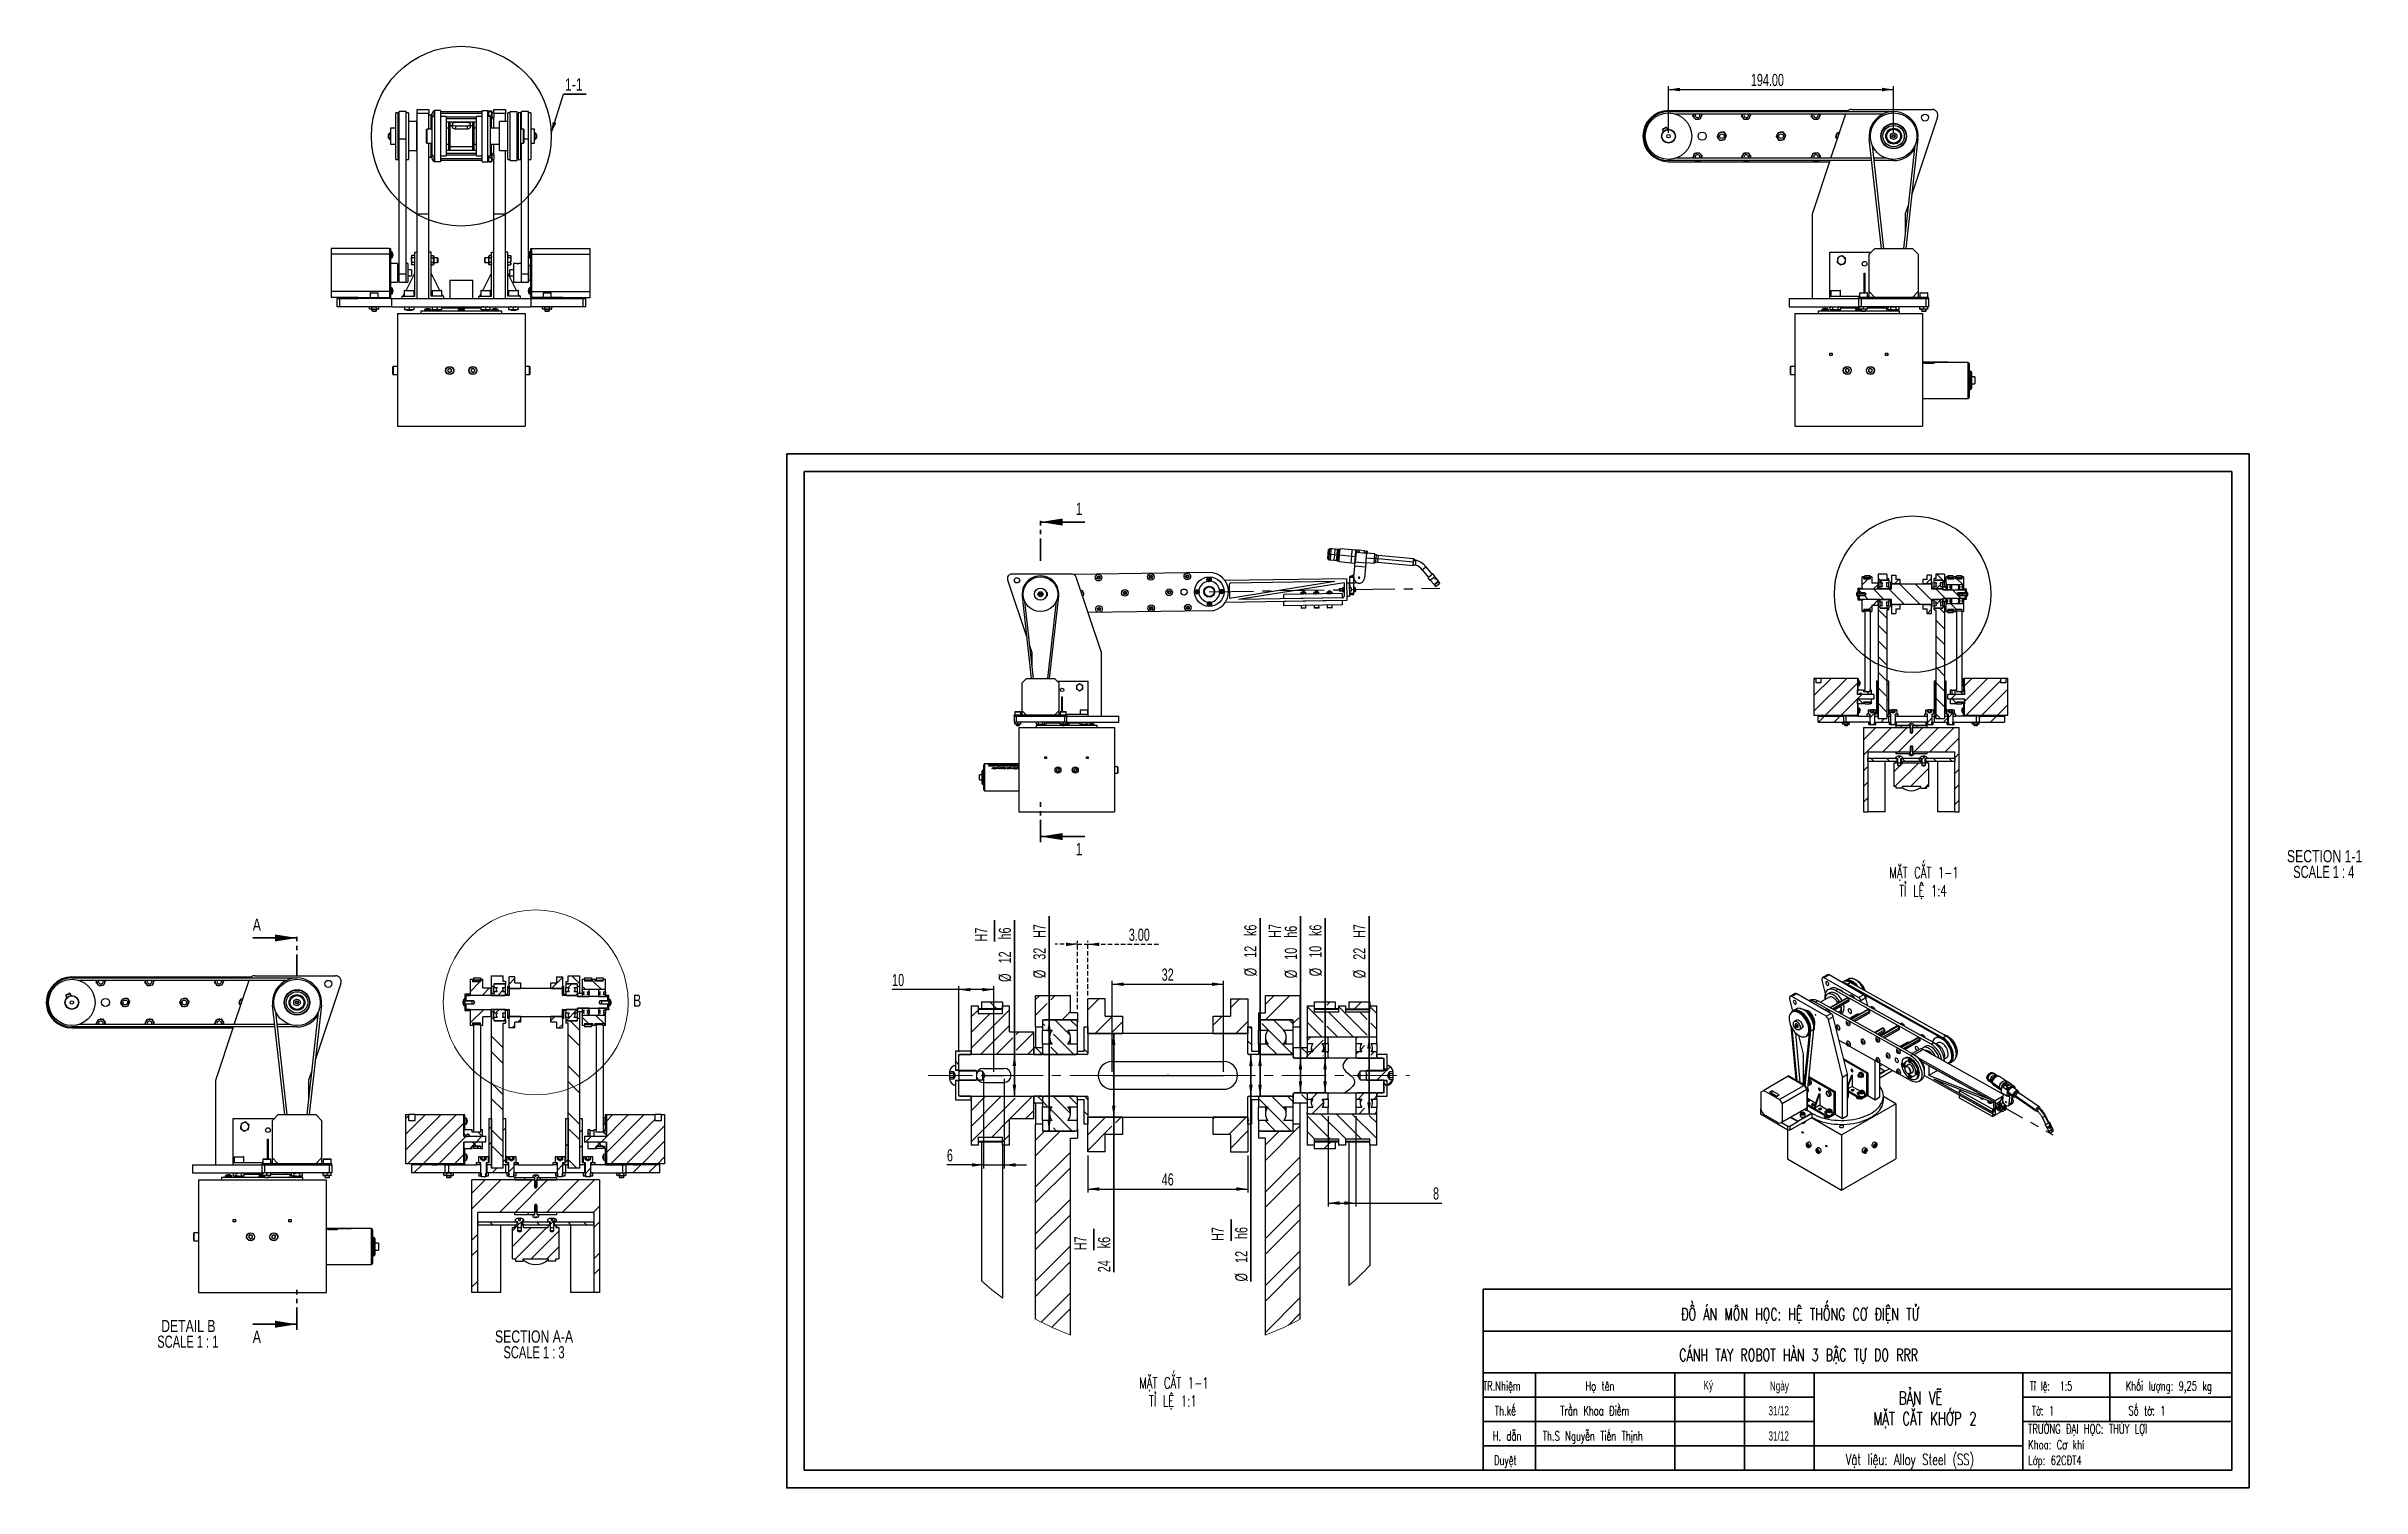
# Model space of a CAD drawing. Header units: millimetres. Extents: x -213 to 452, y 0 to 414.
import ezdxf

# ---------------------------------------------------------------- set-up
doc = ezdxf.new("R2010")
doc.units = ezdxf.units.MM
doc.header["$PDSIZE"] = -1
for name, pattern in [('CENTERX2', [20.32, 12.7, -2.54, 2.54, -2.54]), ('HIDDEN', [1.905, 1.27, -0.635]), ('PHANTOM', [12.7, 6.35, -1.27, 1.27, -1.27, 1.27, -1.27])]:
    doc.linetypes.add(name, pattern=pattern)
doc.layers.add('BANVE', color=7, linetype='Continuous', lineweight=25)
doc.layers.add('KHUNGTEN', color=7, linetype='Continuous', lineweight=35)
for name, color, linetype in [('FORMAT', 7, 'Continuous'), ('NETDUT', 7, 'HIDDEN'), ('NETMANH', 7, 'Continuous')]:
    doc.layers.add(name, color=color, linetype=linetype)
doc.styles.add('SLDTEXTSTYLE0', font='TXT', dxfattribs={"width": 0.663, "bigfont": 'bigfont'})
doc.styles.add('SLDTEXTSTYLE1', font='TXT', dxfattribs={"width": 0.618545, "bigfont": 'bigfont'})
doc.styles.add('SLDTEXTSTYLE2', font='TXT', dxfattribs={"width": 0.663})
doc.styles.add('SLDTEXTSTYLE3', font='TXT', dxfattribs={"width": 0.75})
doc.styles.add('SLDTEXTSTYLE4', font='TXT', dxfattribs={"width": 0.681818})
doc.dimstyles.new('SLDDIMSTYLE0', dxfattribs={"dimtxt": 0.18, "dimasz": 3.302, "dimexe": 0, "dimexo": 0.0625, "dimgap": 0, "dimtad": 0, "dimtih": 1, "dimtoh": 1, "dimdec": 0, "dimrnd": 1e-09, "dimzin": 0, "dimdsep": 46, "dimtxsty": 'Standard', "dimsah": 1, "dimcen": 0.09, "dimadec": 0, "dimazin": 0, "dimtfac": 3.302, "dimtdec": 0, "dimtofl": 0, "dimtmove": 0, "dimatfit": 3, "dimfxl": 0, "dimfrac": 2, "dimtolj": 1, "dimtzin": 0, "dimarcsym": 0})
doc.dimstyles.new('SLDDIMSTYLE1', dxfattribs={"dimtxt": 3.5, "dimasz": 3.302, "dimexe": 0, "dimexo": 0.0625, "dimgap": 0.875, "dimtad": 1, "dimlfac": 3, "dimrnd": 1e-09, "dimzin": 4, "dimdsep": 46, "dimtxsty": 'SLDTEXTSTYLE2', "dimsah": 1, "dimcen": 0.09, "dimadec": 0, "dimazin": 1, "dimtfac": 1, "dimtofl": 0, "dimtmove": 0, "dimatfit": 3, "dimfxl": 0, "dimfrac": 2, "dimtolj": 1, "dimtzin": 12, "dimarcsym": 0})
doc.dimstyles.new('SLDDIMSTYLE2', dxfattribs={"dimtxt": 3.5, "dimasz": 3.302, "dimexe": 0, "dimexo": 0.0625, "dimgap": 0.875, "dimtad": 1, "dimdec": 0, "dimrnd": 1e-09, "dimzin": 12, "dimdsep": 46, "dimtxsty": 'SLDTEXTSTYLE2', "dimsah": 1, "dimcen": 0.09, "dimadec": 0, "dimazin": 3, "dimtfac": 1, "dimtdec": 0, "dimtofl": 0, "dimtmove": 0, "dimatfit": 3, "dimfxl": 0, "dimfrac": 2, "dimtolj": 1, "dimtzin": 12, "dimarcsym": 0})
doc.dimstyles.new('SLDDIMSTYLE3', dxfattribs={"dimtxt": 3.5, "dimasz": 3.302, "dimexe": 0, "dimexo": 0.0625, "dimgap": 0.875, "dimtad": 1, "dimdec": 0, "dimrnd": 1e-09, "dimzin": 12, "dimdsep": 46, "dimtxsty": 'SLDTEXTSTYLE2', "dimsah": 1, "dimcen": 0.09, "dimadec": 0, "dimazin": 3, "dimtfac": 1, "dimtdec": 0, "dimtmove": 0, "dimatfit": 0, "dimfxl": 0, "dimfrac": 2, "dimtolj": 1, "dimtzin": 12, "dimarcsym": 0})
doc.dimstyles.new('SLDDIMSTYLE4', dxfattribs={"dimtxt": 3.5, "dimasz": 3.302, "dimexe": 0, "dimexo": 0.0625, "dimgap": 0.875, "dimtad": 1, "dimdec": 0, "dimrnd": 1e-09, "dimzin": 12, "dimdsep": 46, "dimtxsty": 'SLDTEXTSTYLE2', "dimsah": 1, "dimcen": 0.09, "dimadec": 0, "dimazin": 3, "dimtfac": 1, "dimtdec": 0, "dimtofl": 0, "dimtmove": 0, "dimatfit": 3, "dimfxl": 0, "dimfrac": 2, "dimtolj": 1, "dimarcsym": 0})
doc.dimstyles.new('SLDDIMSTYLE5', dxfattribs={"dimtxt": 3.5, "dimasz": 3.302, "dimexe": 0, "dimexo": 0.0625, "dimgap": 0.875, "dimtad": 1, "dimdec": 0, "dimrnd": 1e-09, "dimzin": 12, "dimdsep": 46, "dimtxsty": 'SLDTEXTSTYLE2', "dimsah": 1, "dimcen": 0.09, "dimadec": 0, "dimazin": 3, "dimtfac": 1, "dimtdec": 0, "dimtofl": 0, "dimtmove": 0, "dimatfit": 3, "dimfxl": 0, "dimfrac": 2, "dimtolj": 1, "dimarcsym": 0})
doc.dimstyles.new('SLDDIMSTYLE6', dxfattribs={"dimtxt": 3.5, "dimasz": 3.302, "dimexe": 0, "dimexo": 0.0625, "dimgap": 0.875, "dimtad": 1, "dimdec": 0, "dimrnd": 1e-09, "dimzin": 12, "dimdsep": 46, "dimtxsty": 'SLDTEXTSTYLE2', "dimsah": 1, "dimcen": 0.09, "dimadec": 0, "dimazin": 3, "dimtfac": 1, "dimtofl": 0, "dimtmove": 0, "dimatfit": 3, "dimfxl": 0, "dimfrac": 2, "dimtolj": 1, "dimtzin": 12, "dimarcsym": 0})
doc.dimstyles.new('SLDDIMSTYLE7', dxfattribs={"dimtxt": 3.5, "dimasz": 3.302, "dimexe": 0, "dimexo": 0.0625, "dimgap": 0.875, "dimtad": 1, "dimdec": 0, "dimrnd": 1e-09, "dimzin": 12, "dimdsep": 46, "dimtxsty": 'SLDTEXTSTYLE2', "dimsah": 1, "dimcen": 0.09, "dimadec": 0, "dimazin": 3, "dimtfac": 1, "dimtofl": 0, "dimtmove": 0, "dimatfit": 3, "dimfxl": 0, "dimfrac": 2, "dimtolj": 1, "dimtzin": 0, "dimarcsym": 0})
doc.dimstyles.new('SLDDIMSTYLE8', dxfattribs={"dimtxt": 3.5, "dimasz": 3.302, "dimexe": 0, "dimexo": 0.0625, "dimgap": 0.875, "dimtad": 1, "dimrnd": 1e-09, "dimzin": 4, "dimdsep": 46, "dimtxsty": 'SLDTEXTSTYLE2', "dimsah": 1, "dimcen": 0.09, "dimadec": 0, "dimazin": 1, "dimtfac": 1, "dimtmove": 0, "dimatfit": 0, "dimfxl": 0, "dimfrac": 2, "dimtolj": 1, "dimtzin": 12, "dimarcsym": 0})

msp = doc.modelspace()

# ---------------------------------------------------------------- texts
at = {"color": 7, "linetype": 'Continuous', "char_height": 3.5, "attachment_point": 1, "style": 'SLDTEXTSTYLE3'}
for s, insert in [('1', (82.9321, 283.0066)), ('1', (82.9321, 185.2347)), ('A', (-153.4146, 163.5035)), ('A', (-153.4146, 45.1199))]:
    msp.add_mtext(s, dxfattribs=dict(at, insert=insert))
at = {"color": 7, "linetype": 'Continuous', "lineweight": 18, "insert": (-44.1721, 141.6779), "char_height": 3.5, "attachment_point": 1, "style": 'SLDTEXTSTYLE3'}
msp.add_mtext('B', dxfattribs=at)
at = {"layer": 'KHUNGTEN', "attachment_point": 1}
for s, insert, char_height, style in [('ĐỒ ÁN MÔN HỌC: HỆ THỐNG CƠ ĐIỆN TỬ', (256.8506, 51.601), 3.5, 'SLDTEXTSTYLE0'), ('CÁNH TAY ROBOT HÀN 3 BẬC TỰ DO RRR', (256.2916, 39.8844), 3.5, 'SLDTEXTSTYLE0'), ('TR.Nhiệm', (199.91, 30.5567), 2.64583, 'SLDTEXTSTYLE0'), ('Họ tên', (229.3414, 30.5567), 2.64583, 'SLDTEXTSTYLE0'), ('Ký', (263.2594, 30.7782), 2.64583, 'SLDTEXTSTYLE2'), ('Ngày', (282.3059, 30.5567), 2.64583, 'SLDTEXTSTYLE2'), ('Tỉ lệ:  1:5', (357.0252, 30.5567), 2.645833, 'SLDTEXTSTYLE1'), ('Khối lượng: 9,25 kg', (384.498, 30.5567), 2.645833, 'SLDTEXTSTYLE0'), ('Th.kế', (203.3398, 23.4389), 2.64583, 'SLDTEXTSTYLE0'), ('Trần Khoa Điềm', (222.1389, 23.4389), 2.645833, 'SLDTEXTSTYLE0'), ('31/12', (281.914, 23.4389), 2.64583, 'SLDTEXTSTYLE2'), ('Tờ: 1', (357.5356, 23.4389), 2.64583, 'SLDTEXTSTYLE0'), ('Số tờ: 1', (385.2902, 23.4389), 2.64583, 'SLDTEXTSTYLE0'), ('H. dẫn', (202.7028, 16.1998), 2.64583, 'SLDTEXTSTYLE0'), ('Th.S Nguyễn Tiến Thịnh', (217.0952, 16.1998), 2.645833, 'SLDTEXTSTYLE0'), ('31/12', (281.914, 16.1998), 2.64583, 'SLDTEXTSTYLE2'), ('Duyệt', (203.0948, 9.2078), 2.64583, 'SLDTEXTSTYLE0'), ('Vật liệu: Alloy Steel (SS)', (304.1083, 9.7003), 3.175, 'SLDTEXTSTYLE0')]:
    msp.add_mtext(s, dxfattribs=dict(at, insert=insert, char_height=char_height, style=style))

# ---------------------------------------------------------------- blocks, each defined once
blk = doc.blocks.new('Block2')
at = {"layer": 'KHUNGTEN'}
for p, q in [((11.03, -63.05), (11.03, 233.95)), ((11.03, 233.95), (431.03, 233.95)), ((431.03, -63.05), (431.03, 233.95)), ((16.03, -58.05), (16.03, 228.95)), ((16.03, 228.95), (426.03, 228.95)), ((426.03, -58.05), (426.03, 228.95)), ((211.03, -6.05), (426.03, -6.05)), ((211.03, -6.05), (211.03, -58.05)), ((426.03, -6.05), (426.03, -58.05)), ((211.03, -18.05), (426.03, -18.05)), ((211.03, -30.05), (426.03, -30.05)), ((226.03, -30.05), (226.03, -58.05)), ((266.03, -30.05), (266.03, -58.05)), ((286.03, -30.05), (286.03, -58.05)), ((306.03, -30.05), (306.03, -58.05)), ((366.03, -30.05), (366.03, -58.05)), ((391.03, -30.05), (391.03, -44.05)), ((211.03, -37.05), (306.03, -37.05)), ((366.03, -37.05), (426.03, -37.05)), ((211.03, -44.05), (306.03, -44.05)), ((366.03, -44.05), (426.03, -44.05)), ((211.03, -51.05), (366.03, -51.05)), ((16.03, -58.05), (426.03, -58.05)), ((211.03, -58.05), (426.03, -58.05)), ((11.03, -63.05), (431.03, -63.05))]:
    blk.add_line(p, q, dxfattribs=at)
blk = doc.blocks.new('SW_NOTE_0')
at = {"layer": 'KHUNGTEN', "color": 0, "char_height": 3.175, "attachment_point": 2, "style": 'SLDTEXTSTYLE0'}
for s, insert in [('MẶT CẮT 1-1', (13.54, 4.09)), ('TỈ LỆ 1:4', (13.2, -1.14))]:
    blk.add_mtext(s, dxfattribs=dict(at, insert=insert))
blk = doc.blocks.new('SW_NOTE_0_1')
at = {"layer": 'KHUNGTEN', "color": 0, "char_height": 2.6458, "attachment_point": 1, "style": 'SLDTEXTSTYLE0'}
for s, insert in [('TRƯỜNG ĐẠI HỌC: THỦY LỢI', (0, 3.41)), ('Khoa: Cơ khí', (0, -1.12)), ('Lớp: 62CĐT4', (0, -5.64))]:
    blk.add_mtext(s, dxfattribs=dict(at, insert=insert))
blk = doc.blocks.new('SW_NOTE_0_2')
at = {"layer": 'KHUNGTEN', "color": 0, "attachment_point": 2, "style": 'SLDTEXTSTYLE0'}
for s, insert, char_height in [('MẶT CẮT KHỚP 2', (10.75, -1.16), 3.7042), ('BẢN VẼ', (9.49, 4.77), 3.704)]:
    blk.add_mtext(s, dxfattribs=dict(at, insert=insert, char_height=char_height))
blk = doc.blocks.new('SW_NOTE_0_3')
at = {"layer": 'KHUNGTEN', "color": 0, "char_height": 3.175, "attachment_point": 2, "style": 'SLDTEXTSTYLE0'}
for s, insert in [('MẶT CẮT 1-1', (13.54, 4.09)), ('TỈ LỆ 1:1', (13.2, -1.14))]:
    blk.add_mtext(s, dxfattribs=dict(at, insert=insert))
blk = doc.blocks.new('SW_NOTE_0_4')
at = {"layer": 'KHUNGTEN', "color": 0}
blk.add_line((6.6, 0), (0, 0), dxfattribs=at)
at = {"layer": 'KHUNGTEN', "color": 0, "insert": (0.45, 4.6), "char_height": 3.5, "attachment_point": 1, "style": 'SLDTEXTSTYLE3'}
blk.add_mtext('1-1', dxfattribs=at)
blk = doc.blocks.new('_D')
at = {"layer": 'BANVE'}
for p, q in [((253.2, 389.32), (253.2, 402.71)), ((253.2, 401.71), (317.86, 401.71)), ((317.86, 389.32), (317.86, 402.71))]:
    blk.add_line(p, q, dxfattribs=at)
for points in [[(253.2, 401.71), (256.5, 401.2), (256.5, 402.22)], [(317.86, 401.71), (314.56, 402.22), (314.56, 401.2)]]:
    blk.add_solid(points, dxfattribs=at)
at = {"layer": 'BANVE', "insert": (276.86, 406.22), "char_height": 3.5, "attachment_point": 1, "style": 'SLDTEXTSTYLE2'}
blk.add_mtext('194.00', dxfattribs=at)
blk = doc.blocks.new('SW_NOTE_0_5')
at = {"layer": 'KHUNGTEN', "color": 0, "char_height": 3.5, "attachment_point": 2}
for s, insert, style in [('SECTION A-A', (14.16, 4.51), 'SLDTEXTSTYLE3'), ('SCALE 1 : 3', (14.15, -0.01), 'SLDTEXTSTYLE4')]:
    blk.add_mtext(s, dxfattribs=dict(at, insert=insert, style=style))
blk = doc.blocks.new('SW_HATCH_0')
at = {"color": 0, "linetype": 'Continuous', "lineweight": 18}
for p, q in [((-90.24, 25.91), (-92.24, 27.91)), ((-79.14, 28.62), (-77.96, 29.8)), ((-79.14, 24.13), (-75.77, 27.5)), ((-74.77, 28.5), (-73.47, 29.8)), ((-64.14, 25.66), (-61, 28.8)), ((-23.14, 26.25), (-20.59, 28.8)), ((-13.14, 27.27), (-10.61, 29.8)), ((-13.12, 22.8), (-6.12, 29.8)), ((3.5, 21.97), (-1.14, 26.62)), ((0.86, 27.8), (0.97, 27.91)), ((4.5, 26.95), (5.46, 27.91)), ((12.44, 25.91), (14.44, 27.91)), ((-97.64, 14.61), (-86.64, 25.61)), ((-97.64, 23.59), (-95.64, 25.59)), ((-97.64, 19.1), (-92.24, 24.51)), ((-94.96, 12.8), (-86.64, 21.12)), ((-76.53, 21.18), (-77.14, 21.8)), ((-69.19, 18.33), (-73.66, 22.8)), ((-71.49, 22.8), (-69.14, 25.15)), ((-67.14, 20.78), (-69.17, 22.8)), ((-62.02, 18.8), (-57.02, 23.8)), ((-57.03, 19.3), (-54.14, 22.19)), ((-28.14, 21.25), (-25.59, 23.8)), ((-21.61, 18.8), (-18.14, 22.27)), ((-17.14, 20.17), (-17.78, 20.8)), ((-5.4, 12.91), (-14.18, 21.69)), ((-7.8, 19.8), (-10.8, 22.8)), ((-5.14, 21.64), (-6.31, 22.8)), ((-5.14, 21.8), (-3.57, 23.38)), ((3.18, 17.8), (-1.14, 22.13)), ((3.46, 25.91), (3.5, 25.95)), ((7.67, 17.8), (4.5, 20.97)), ((12.16, 17.8), (4.97, 24.99)), ((16.12, 18.34), (7.86, 26.6)), ((16.12, 22.83), (13.95, 24.99)), ((18.86, 24.58), (17.12, 26.32)), ((18.86, 20.09), (17.12, 21.83)), ((-90.47, 12.8), (-85.72, 17.55)), ((-84.72, 18.55), (-83.97, 19.3)), ((-84.72, 14.06), (-79.64, 19.14)), ((-81.49, 12.8), (-79.64, 14.65)), ((-77.14, 12.82), (-79.13, 14.8)), ((-72.64, 12.8), (-74.77, 14.94)), ((-68.15, 12.8), (-74.02, 18.67)), ((-64.14, 13.29), (-65.14, 14.29)), ((-17.14, 15.68), (-18.14, 16.68)), ((-15.18, 13.71), (-15.27, 13.8)), ((-9.78, 12.8), (-12.78, 15.8)), ((-1.14, 13.15), (-2.57, 14.57)), ((-1.14, 16.82), (-0.16, 17.8)), ((-1.14, 12.33), (0.13, 13.6)), ((0.35, 13.82), (3.5, 16.97)), ((4.5, 13.48), (4.62, 13.6)), ((12.86, 17.35), (13.31, 17.8)), ((12.86, 12.86), (13.6, 13.6)), ((14.17, 14.17), (15.36, 15.36)), ((17.12, 12.63), (18.09, 13.6)), ((-101.14, 9.88), (-102.14, 10.88)), ((3.32, 12.3), (3.5, 12.48)), ((15.86, 6.88), (16.12, 7.14)), ((17.12, 8.14), (17.28, 8.3)), ((18.77, 5.3), (21.77, 8.3)), ((21.66, 8.3), (20.86, 9.11)), ((21.85, 8.38), (22.74, 9.27)), ((-97.64, -3.35), (-93.49, 0.8)), ((-97.64, -7.84), (-89, 0.8)), ((-97.64, -12.33), (-85.01, 0.3)), ((-86.52, -5.7), (-80.02, 0.8)), ((-77.14, -0.65), (-78.6, 0.8)), ((-69.14, -4.16), (-74.11, 0.8)), ((-67.14, -1.67), (-69.62, 0.8)), ((-64.14, -0.18), (-65.13, 0.8)), ((-15.14, 0.21), (-15.24, 0.3)), ((-12.74, -2.2), (-15.14, 0.21)), ((-7.36, -3.09), (-11.25, 0.8)), ((-5.14, -0.81), (-6.76, 0.8)), ((-1.14, -0.32), (-2.77, 1.3)), ((0, 0), (1.8, 1.8)), ((4.49, 0), (4.86, 0.37)), ((13.47, 0), (15.27, 1.8)), ((17.96, 0), (18.86, 0.9)), ((21.86, 3.62), (20.86, 4.62)), ((21.91, 3.95), (23.51, 5.55)), ((-91.73, -10.91), (-86.64, -5.82)), ((-82.03, -5.7), (-79.64, -3.31)), ((-75.77, -2.02), (-77.14, -0.65)), ((-68.6, -9.2), (-74.77, -3.02)), ((-64.14, -4.67), (-65.14, -3.67)), ((-64.14, -10.26), (-59.08, -5.2)), ((-56.2, -6.81), (-54.59, -5.2)), ((-28.14, -5.69), (-27.65, -5.2)), ((-23.67, -10.2), (-18.67, -5.2)), ((-17.8, -6.12), (-18.14, -5.77)), ((-10.23, -9.2), (-13.23, -6.2)), ((-5.74, -9.2), (-12.54, -2.4)), ((5.43, -11.39), (-1.14, -4.81)), ((0.29, -4.2), (3.62, -0.87)), ((9.92, -11.39), (2.73, -4.2)), ((14.41, -11.39), (7.22, -4.2)), ((18.86, -11.34), (11.71, -4.2)), ((13.76, -4.2), (15.36, -2.6)), ((18.86, -6.85), (16.7, -4.7)), ((18.25, -4.2), (18.86, -3.59)), ((-88.64, -12.31), (-86.64, -10.31)), ((-79.14, -11.79), (-76.55, -9.2)), ((-79.14, -16.28), (-72.06, -9.2)), ((-73.09, -9.2), (-74.02, -8.27)), ((-64.14, -14.75), (-57.2, -7.81)), ((-23.14, -14.16), (-18.14, -9.16)), ((-14.76, -9.16), (-15.11, -8.81)), ((-13.14, -17.63), (-3.14, -7.63)), ((-13.14, -13.14), (-9.2, -9.2)), ((0.94, -11.39), (-1.14, -9.3)), ((0.86, -12.61), (1.16, -12.31)), ((3.65, -14.31), (5.65, -12.31)), ((-79.14, -25.26), (-69.14, -15.26)), ((-79.14, -29.75), (-69.14, -19.75)), ((-13.14, -26.61), (-3.14, -16.61)), ((-13.14, -31.1), (-3.14, -21.1)), ((-79.14, -38.73), (-69.14, -28.73)), ((-79.14, -43.22), (-69.14, -33.22)), ((-13.14, -40.09), (-3.14, -30.09)), ((-13.14, -44.58), (-3.14, -34.58)), ((-79.14, -52.2), (-69.14, -42.2)), ((-13.14, -53.56), (-3.14, -43.56)), ((-79.14, -56.69), (-69.14, -46.69)), ((-13.14, -58.05), (-3.14, -48.05)), ((-77.54, -64.07), (-69.14, -55.67)), ((-13.14, -67.03), (-3.14, -57.03)), ((-74.52, -65.54), (-69.14, -60.16)), ((-6.64, -65.01), (-3.14, -61.52))]:
    blk.add_line(p, q, dxfattribs=at)
blk = doc.blocks.new('_D_1')
at = {"layer": 'BANVE'}
for p, q in [((93.42, 119.46), (93.42, 145.66)), ((93.42, 144.66), (125.42, 144.66)), ((125.42, 119.46), (125.42, 145.66))]:
    blk.add_line(p, q, dxfattribs=at)
for points in [[(93.42, 144.66), (96.72, 144.15), (96.72, 145.17)], [(125.42, 144.66), (122.11, 145.17), (122.11, 144.15)]]:
    blk.add_solid(points, dxfattribs=at)
at = {"layer": 'BANVE', "insert": (107.64, 149.17), "char_height": 3.5, "attachment_point": 1, "style": 'SLDTEXTSTYLE2'}
blk.add_mtext('32', dxfattribs=at)
blk = doc.blocks.new('_D_2')
at = {"layer": 'BANVE'}
for p, q in [((56.42, 117.46), (56.42, 91.73)), ((62.42, 117.46), (62.42, 91.73)), ((56.42, 92.73), (45.95, 92.73)), ((56.42, 92.73), (62.42, 92.73)), ((62.42, 92.73), (68.77, 92.73))]:
    blk.add_line(p, q, dxfattribs=at)
for points in [[(56.42, 92.73), (53.11, 93.24), (53.11, 92.22)], [(62.42, 92.73), (65.72, 92.22), (65.72, 93.24)]]:
    blk.add_solid(points, dxfattribs=at)
at = {"layer": 'BANVE', "insert": (45.95, 97.24), "char_height": 3.5, "attachment_point": 1, "style": 'SLDTEXTSTYLE2'}
blk.add_mtext('6', dxfattribs=at)
blk = doc.blocks.new('_D_3')
at = {"layer": 'BANVE'}
for p, q in [((49.42, 143.1), (30.21, 143.1)), ((49.42, 125.16), (49.42, 144.1)), ((59.42, 143.1), (49.42, 143.1)), ((59.42, 119.46), (59.42, 144.1))]:
    blk.add_line(p, q, dxfattribs=at)
for points in [[(49.42, 143.1), (52.72, 142.6), (52.72, 143.61)], [(59.42, 143.1), (56.11, 143.61), (56.11, 142.6)]]:
    blk.add_solid(points, dxfattribs=at)
at = {"layer": 'BANVE', "insert": (30.21, 147.62), "char_height": 3.5, "attachment_point": 1, "style": 'SLDTEXTSTYLE2'}
blk.add_mtext('10', dxfattribs=at)
blk = doc.blocks.new('_D_4')
at = {"layer": 'KHUNGTEN'}
for p, q in [((93.86, 106.46), (93.86, 130.46)), ((93.86, 106.46), (93.86, 61.92)), ((88.17, 68.23), (88.17, 74.4))]:
    blk.add_line(p, q, dxfattribs=at)
for points in [[(93.86, 130.46), (93.35, 127.16), (94.37, 127.16)], [(93.86, 106.46), (94.37, 109.76), (93.35, 109.76)]]:
    blk.add_solid(points, dxfattribs=at)
at = {"layer": 'KHUNGTEN', "char_height": 3.5, "attachment_point": 1, "rotation": 90, "style": 'SLDTEXTSTYLE2'}
for s, insert in [('H7', (82.57, 68.23)), ('k6', (89.35, 68.79)), ('24', (89.34, 61.92))]:
    blk.add_mtext(s, dxfattribs=dict(at, insert=insert))
blk = doc.blocks.new('_D_5')
at = {"layer": 'KHUNGTEN'}
for p, q in [((133.26, 124.46), (133.26, 112.46)), ((133.26, 112.46), (133.26, 59.27)), ((127.58, 70.89), (127.58, 77.06))]:
    blk.add_line(p, q, dxfattribs=at)
for points in [[(133.26, 124.46), (132.75, 121.16), (133.77, 121.16)], [(133.26, 112.46), (133.77, 115.76), (132.75, 115.76)]]:
    blk.add_solid(points, dxfattribs=at)
at = {"layer": 'KHUNGTEN', "char_height": 3.5, "attachment_point": 1, "rotation": 90, "style": 'SLDTEXTSTYLE2'}
for s, insert in [('H7', (121.97, 70.89)), ('h6', (128.75, 71.45)), ('12', (128.75, 64.58)), ('%%c', (128.75, 59.27))]:
    blk.add_mtext(s, dxfattribs=dict(at, insert=insert))
blk = doc.blocks.new('_D_6')
at = {"layer": 'KHUNGTEN'}
for p, q in [((135.88, 124.46), (135.88, 163.6)), ((135.02, 124.46), (134.88, 124.46)), ((135.88, 124.46), (135.88, 112.46)), ((135.02, 112.46), (134.88, 112.46))]:
    blk.add_line(p, q, dxfattribs=at)
for points in [[(135.88, 124.46), (135.37, 121.16), (136.39, 121.16)], [(135.88, 112.46), (136.39, 115.76), (135.37, 115.76)]]:
    blk.add_solid(points, dxfattribs=at)
at = {"layer": 'KHUNGTEN', "char_height": 3.5, "attachment_point": 1, "rotation": 90, "style": 'SLDTEXTSTYLE2'}
for s, insert in [('k6', (131.36, 158.5)), ('12', (131.36, 152.25)), ('%%c', (131.37, 146.94))]:
    blk.add_mtext(s, dxfattribs=dict(at, insert=insert))
blk = doc.blocks.new('_D_7')
at = {"layer": 'KHUNGTEN'}
for q in [(75.29, 164.17), (75.29, 102.46)]:
    blk.add_line((75.29, 134.46), q, dxfattribs=at)
for points in [[(75.29, 134.46), (74.78, 131.16), (75.79, 131.16)], [(75.29, 102.46), (75.79, 105.76), (74.78, 105.76)]]:
    blk.add_solid(points, dxfattribs=at)
at = {"layer": 'KHUNGTEN', "char_height": 3.5, "attachment_point": 1, "rotation": 90, "style": 'SLDTEXTSTYLE2'}
for s, insert in [('H7', (70.77, 157.94)), ('32', (70.77, 151.69)), ('%%c', (70.77, 146.38))]:
    blk.add_mtext(s, dxfattribs=dict(at, insert=insert))
blk = doc.blocks.new('_D_8')
at = {"layer": 'KHUNGTEN'}
for q in [(147.49, 164.17), (147.49, 113.46)]:
    blk.add_line((147.49, 123.46), q, dxfattribs=at)
for points in [[(147.49, 123.46), (146.99, 120.16), (148, 120.16)], [(147.49, 113.46), (148, 116.76), (146.99, 116.76)]]:
    blk.add_solid(points, dxfattribs=at)
at = {"layer": 'KHUNGTEN', "char_height": 3.5, "attachment_point": 1, "rotation": 90, "style": 'SLDTEXTSTYLE2'}
for s, insert in [('H7', (138.39, 158)), ('h6', (142.98, 158)), ('10', (142.98, 151.69)), ('%%c', (142.98, 146.38))]:
    blk.add_mtext(s, dxfattribs=dict(at, insert=insert))
blk = doc.blocks.new('_D_9')
at = {"layer": 'KHUNGTEN'}
for q in [(154.56, 163.6), (154.56, 113.46)]:
    blk.add_line((154.56, 123.46), q, dxfattribs=at)
for points in [[(154.56, 123.46), (154.05, 120.16), (155.07, 120.16)], [(154.56, 113.46), (155.07, 116.76), (154.05, 116.76)]]:
    blk.add_solid(points, dxfattribs=at)
at = {"layer": 'KHUNGTEN', "char_height": 3.5, "attachment_point": 1, "rotation": 90, "style": 'SLDTEXTSTYLE2'}
for s, insert in [('k6', (150.04, 158.5)), ('10', (150.04, 152.25)), ('%%c', (150.05, 146.94))]:
    blk.add_mtext(s, dxfattribs=dict(at, insert=insert))
blk = doc.blocks.new('_D_10')
at = {"layer": 'KHUNGTEN'}
for q in [(167.18, 164.17), (167.18, 107.46)]:
    blk.add_line((167.18, 129.46), q, dxfattribs=at)
for points in [[(167.18, 129.46), (166.67, 126.16), (167.68, 126.16)], [(167.18, 107.46), (167.68, 110.76), (166.67, 110.76)]]:
    blk.add_solid(points, dxfattribs=at)
at = {"layer": 'KHUNGTEN', "char_height": 3.5, "attachment_point": 1, "rotation": 90, "style": 'SLDTEXTSTYLE2'}
for s, insert in [('H7', (162.66, 157.94)), ('22', (162.66, 151.69)), ('%%c', (162.66, 146.38))]:
    blk.add_mtext(s, dxfattribs=dict(at, insert=insert))
blk = doc.blocks.new('_D_11')
at = {"layer": 'KHUNGTEN'}
for p, q in [((59.65, 156.94), (59.65, 163.1)), ((65.34, 124.46), (65.34, 163.1)), ((65.34, 124.46), (65.34, 112.46))]:
    blk.add_line(p, q, dxfattribs=at)
for points in [[(65.34, 124.46), (64.83, 121.16), (65.85, 121.16)], [(65.34, 112.46), (65.85, 115.76), (64.83, 115.76)]]:
    blk.add_solid(points, dxfattribs=at)
at = {"layer": 'KHUNGTEN', "char_height": 3.5, "attachment_point": 1, "rotation": 90, "style": 'SLDTEXTSTYLE2'}
for s, insert in [('H7', (54.05, 156.94)), ('h6', (60.83, 157.5)), ('12', (60.82, 150.63)), ('%%c', (60.83, 145.32))]:
    blk.add_mtext(s, dxfattribs=dict(at, insert=insert))
blk = doc.blocks.new('_D_12')
at = {"layer": 'BANVE'}
for p, q in [((86.42, 95.46), (86.42, 84.82)), ((132.42, 95.46), (132.42, 84.82)), ((86.42, 85.82), (132.42, 85.82))]:
    blk.add_line(p, q, dxfattribs=at)
for points in [[(86.42, 85.82), (89.72, 85.31), (89.72, 86.33)], [(132.42, 85.82), (129.11, 86.33), (129.11, 85.31)]]:
    blk.add_solid(points, dxfattribs=at)
at = {"layer": 'BANVE', "insert": (107.64, 90.33), "char_height": 3.5, "attachment_point": 1, "style": 'SLDTEXTSTYLE2'}
blk.add_mtext('46', dxfattribs=at)
blk = doc.blocks.new('_D_13')
at = {"layer": 'BANVE'}
for p, q in [((155.42, 106.76), (155.42, 80.78)), ((163.42, 106.76), (163.42, 80.78)), ((155.42, 81.78), (163.42, 81.78)), ((163.42, 81.78), (188.1, 81.78))]:
    blk.add_line(p, q, dxfattribs=at)
for points in [[(155.42, 81.78), (158.72, 81.27), (158.72, 82.29)], [(163.42, 81.78), (160.11, 82.29), (160.11, 81.27)]]:
    blk.add_solid(points, dxfattribs=at)
at = {"layer": 'BANVE', "insert": (185.57, 86.29), "char_height": 3.5, "attachment_point": 1, "style": 'SLDTEXTSTYLE2'}
blk.add_mtext('8', dxfattribs=at)
blk = doc.blocks.new('_D_14')
at = {"layer": 'NETDUT'}
for p, q in [((83.42, 156.12), (77.07, 156.12)), ((83.42, 137.46), (83.42, 157.12)), ((83.42, 156.12), (86.42, 156.12)), ((86.42, 141.46), (86.42, 157.12)), ((86.42, 156.12), (107.02, 156.12))]:
    blk.add_line(p, q, dxfattribs=at)
for points in [[(83.42, 156.12), (80.11, 156.63), (80.11, 155.61)], [(86.42, 156.12), (89.72, 155.61), (89.72, 156.63)]]:
    blk.add_solid(points, dxfattribs=at)
at = {"layer": 'NETDUT', "insert": (98.19, 160.63), "char_height": 3.5, "attachment_point": 1, "style": 'SLDTEXTSTYLE2'}
blk.add_mtext('3.00', dxfattribs=at)
blk = doc.blocks.new('SW_NOTE_0_6')
at = {"layer": 'KHUNGTEN', "color": 0, "char_height": 3.5, "attachment_point": 2}
for s, insert, style in [('SCALE 1 : 1', (8.99, -0.01), 'SLDTEXTSTYLE4'), ('DETAIL B', (9.13, 4.51), 'SLDTEXTSTYLE3')]:
    blk.add_mtext(s, dxfattribs=dict(at, insert=insert, style=style))
blk = doc.blocks.new('SW_NOTE_0_7')
at = {"layer": 'NETDUT', "color": 0, "char_height": 3.5, "attachment_point": 2}
for s, insert, style in [('SECTION 1-1', (13.51, 4.51), 'SLDTEXTSTYLE3'), ('SCALE 1 : 4', (13.28, -0.01), 'SLDTEXTSTYLE4')]:
    blk.add_mtext(s, dxfattribs=dict(at, insert=insert, style=style))

# ---------------------------------------------------------------- dimensions: what is measured, and where the dimension line sits
at = {"layer": 'BANVE'}
for base, p1, p2, dimstyle, picture, middle in [((317.8622, 401.7077), (253.1955, 388.3224), (317.8622, 388.3224), 'SLDDIMSTYLE1', '_D', (283.8002, 401.7077)), ((49.4154, 143.1033), (59.4154, 118.4612), (49.4154, 124.1612), 'SLDDIMSTYLE2', '_D_3', (32.734, 143.1033)), ((125.4154, 144.6595), (93.4154, 118.4612), (125.4154, 118.4612), 'SLDDIMSTYLE2', '_D_1', (110.1597, 144.6595)), ((62.4154, 92.7329), (56.4154, 118.4612), (62.4154, 118.4612), 'SLDDIMSTYLE3', '_D_2', (47.2072, 92.7329)), ((163.4154, 81.7794), (155.4154, 107.7612), (163.4154, 107.7612), 'SLDDIMSTYLE2', '_D_13', (186.8353, 81.7794)), ((132.4154, 85.8203), (86.4154, 96.4612), (132.4154, 96.4612), 'SLDDIMSTYLE6', '_D_12', (110.1597, 85.8203))]:
    dim = msp.add_linear_dim(base=base, p1=p1, p2=p2, dimstyle=dimstyle, dxfattribs=at)
    dim.commit()
    dim.dimension.update_dxf_attribs({"geometry": picture, "text_midpoint": middle, "dimtype": 160})
at = {"layer": 'KHUNGTEN'}
for base, p1, p2, text, dimstyle, picture, middle in [((65.3416, 112.4612), (49.7154, 124.4612), (49.7154, 112.4612), '%%c<>\\SH7/h6;', 'SLDDIMSTYLE5', '_D_11', (65.3416, 154.2099)), ((75.286, 102.4612), (74.0154, 134.4612), (74.0154, 102.4612), '%%c<> H7', 'SLDDIMSTYLE2', '_D_7', (75.286, 155.2712)), ((135.8809, 112.4612), (136.0154, 124.4612), (136.0154, 112.4612), '%%c<> k6', 'SLDDIMSTYLE6', '_D_6', (135.8809, 155.2712)), ((147.4946, 113.4612), (145.7154, 123.4612), (145.7154, 113.4612), '%%c<>\\SH7^ h6;', 'SLDDIMSTYLE7', '_D_8', (147.4946, 155.2712)), ((154.5595, 113.4612), (145.7154, 123.4612), (145.7154, 113.4612), '%%c<> k6', 'SLDDIMSTYLE2', '_D_9', (154.5595, 155.2712)), ((167.1752, 107.4612), (169.1154, 129.4612), (169.1154, 107.4612), '%%c<> H7', 'SLDDIMSTYLE6', '_D_10', (167.1752, 155.2712)), ((93.8615, 130.4612), (86.4154, 106.4612), (96.4154, 130.4612), '<>\\SH7/k6;', 'SLDDIMSTYLE4', '_D_4', (93.8615, 68.1609)), ((133.2625, 112.4612), (132.6154, 124.4612), (132.6154, 112.4612), '%%c<>\\SH7/h6;', 'SLDDIMSTYLE5', '_D_5', (133.2625, 68.1609))]:
    dim = msp.add_linear_dim(base=base, p1=p1, p2=p2, angle=90, text=text, dimstyle=dimstyle, dxfattribs=at)
    dim.commit()
    dim.dimension.update_dxf_attribs({"geometry": picture, "text_midpoint": middle, "dimtype": 160})
at = {"layer": 'NETDUT'}
dim = msp.add_linear_dim(base=(86.4154, 156.1176), p1=(83.4154, 136.4612), p2=(86.4154, 140.4612), dimstyle='SLDDIMSTYLE8', dxfattribs=at)
dim.commit()
dim.dimension.update_dxf_attribs({"geometry": '_D_14', "text_midpoint": (102.6024, 156.1176), "dimtype": 160})

# ---------------------------------------------------------------- hatches: boundary and pattern name
at = {"layer": 'KHUNGTEN', "linetype": 'Continuous', "lineweight": 18}
h = msp.add_hatch(dxfattribs=at)
h.set_pattern_fill('ANSI31', color=256, angle=90, style=0)
h.paths.add_polyline_path([(-87.9817, 146.4663), (-89.9817, 146.4663), (-89.9817, 145.7996), (-87.9817, 145.7996)], flags=0)
h = msp.add_hatch(dxfattribs=at)
h.set_pattern_fill('ANSI32', color=256, angle=90, style=0)
h.paths.add_polyline_path([(-80.815, 145.4296), (-81.4817, 145.4296), (-81.4817, 147.0963), (-84.815, 147.0963), (-84.815, 144.0963), (-84.1484, 144.0963), (-84.1484, 144.763), (-80.815, 144.763)], flags=0)
h = msp.add_hatch(dxfattribs=at)
h.set_pattern_fill('ANSI32', color=256, style=0)
h.paths.add_polyline_path([(-76.4817, 145.0963), (-78.1484, 145.0963), (-78.1484, 146.763), (-79.815, 146.763), (-79.815, 143.4296), (-76.4817, 143.4296)], flags=0)
h = msp.add_hatch(dxfattribs=at)
h.set_pattern_fill('ANSI32', color=256, style=0)
h.paths.add_polyline_path([(-64.4817, 146.763), (-66.1484, 146.763), (-66.1484, 145.0963), (-67.815, 145.0963), (-67.815, 143.4296), (-64.4817, 143.4296)], flags=0)
h = msp.add_hatch(dxfattribs=at)
h.set_pattern_fill('ANSI32', color=256, angle=90, style=0)
h.paths.add_polyline_path([(-62.815, 145.4296), (-63.4817, 145.4296), (-63.4817, 144.763), (-60.1484, 144.763), (-60.1484, 144.0963), (-59.4817, 144.0963), (-59.4817, 147.0963), (-62.815, 147.0963)], flags=0)
h = msp.add_hatch(dxfattribs=at)
h.set_pattern_fill('ANSI31', color=256, style=0)
h.paths.add_polyline_path([(-56.1484, 146.4663), (-58.1484, 146.4663), (-58.1484, 145.7996), (-56.1484, 145.7996)], flags=0)
h = msp.add_hatch(dxfattribs=at)
h.set_pattern_fill('ANSI31', color=256, style=0)
h.paths.add_polyline_path([(-52.815, 146.4663), (-54.815, 146.4663), (-54.815, 145.7996), (-52.815, 145.7996)], flags=0)
h = msp.add_hatch(dxfattribs=at)
h.set_pattern_fill('ANSI32', color=256, angle=90, style=0)
h.paths.add_polyline_path([(-92.4817, 139.9296), (-92.1484, 139.9296), (-92.1484, 141.4296), (-90.9817, 141.4296), (-90.9817, 141.763), (-92.4817, 141.763)], flags=0)
h = msp.add_hatch(dxfattribs=at)
h.set_pattern_fill('ANSI31', color=256, style=0)
h.paths.add_polyline_path([(-87.9817, 146.0963), (-87.9817, 145.3321), (-90.315, 145.3321), (-90.315, 146.0963), (-90.9817, 146.0963), (-90.9817, 141.4296), (-84.9817, 141.4296), (-84.9817, 143.5963), (-87.315, 143.5963), (-87.315, 146.0963)], flags=0)
h = msp.add_hatch(dxfattribs=at)
h.set_pattern_fill('ANSI32', color=256, style=0)
h.paths.add_polyline_path([(-84.1484, 142.0963), (-84.9817, 142.0963), (-84.9817, 141.4296), (-84.1484, 141.4296)], flags=0)
h = msp.add_hatch(dxfattribs=at)
h.set_pattern_fill('ANSI31', color=256, style=0)
edge = h.paths.add_edge_path(flags=0)
edge.add_line((-80.815, 141.6296), (-80.815, 142.4296))
edge.add_line((-80.815, 142.4296), (-81.7363, 142.4296))
edge.add_arc((-82.4817, 143.0963), 1, 318.1896851, 401.8103149)
edge.add_line((-81.7363, 143.763), (-80.815, 143.763))
edge.add_line((-80.815, 143.763), (-80.815, 144.563))
edge.add_arc((-81.015, 144.563), 0.2, 0, 90)
edge.add_line((-81.015, 144.763), (-83.9484, 144.763))
edge.add_arc((-83.9484, 144.563), 0.2, 90, 180)
edge.add_line((-84.1484, 144.563), (-84.1484, 143.763))
edge.add_line((-84.1484, 143.763), (-83.2271, 143.763))
edge.add_arc((-82.4817, 143.0963), 1, 138.1896851, 221.8103149)
edge.add_line((-83.2271, 142.4296), (-84.1484, 142.4296))
edge.add_line((-84.1484, 142.4296), (-84.1484, 141.6296))
edge.add_arc((-83.9484, 141.6296), 0.2, 180, 270)
edge.add_line((-83.9484, 141.4296), (-81.015, 141.4296))
edge.add_arc((-81.015, 141.6296), 0.2, 270, 360)
h = msp.add_hatch(dxfattribs=at)
h.set_pattern_fill('ANSI32', color=256, style=0)
h.paths.add_polyline_path([(-80.815, 141.763), (-80.815, 141.4296), (-79.8817, 141.4296), (-79.815, 141.4963), (-79.815, 144.0963), (-80.1484, 144.0963), (-80.1484, 141.763)], flags=0)
h = msp.add_hatch(dxfattribs=at)
h.set_pattern_fill('ANSI32', color=256, style=0)
h.paths.add_polyline_path([(-63.4817, 141.4296), (-63.4817, 141.763), (-64.1484, 141.763), (-64.1484, 144.0963), (-64.4817, 144.0963), (-64.4817, 141.4963), (-64.415, 141.4296)], flags=0)
h = msp.add_hatch(dxfattribs=at)
h.set_pattern_fill('ANSI31', color=256, style=0)
edge = h.paths.add_edge_path(flags=0)
edge.add_line((-60.1484, 141.6296), (-60.1484, 142.4296))
edge.add_line((-60.1484, 142.4296), (-61.0697, 142.4296))
edge.add_arc((-61.815, 143.0963), 1, 318.1896851, 401.8103149)
edge.add_line((-61.0697, 143.763), (-60.1484, 143.763))
edge.add_line((-60.1484, 143.763), (-60.1484, 144.563))
edge.add_arc((-60.3484, 144.563), 0.2, 0, 90)
edge.add_line((-60.3484, 144.763), (-63.2817, 144.763))
edge.add_arc((-63.2817, 144.563), 0.2, 90, 180)
edge.add_line((-63.4817, 144.563), (-63.4817, 143.763))
edge.add_line((-63.4817, 143.763), (-62.5604, 143.763))
edge.add_arc((-61.815, 143.0963), 1, 138.1896851, 221.8103149)
edge.add_line((-62.5604, 142.4296), (-63.4817, 142.4296))
edge.add_line((-63.4817, 142.4296), (-63.4817, 141.6296))
edge.add_arc((-63.2817, 141.6296), 0.2, 180, 270)
edge.add_line((-63.2817, 141.4296), (-60.3484, 141.4296))
edge.add_arc((-60.3484, 141.6296), 0.2, 270, 360)
h = msp.add_hatch(dxfattribs=at)
h.set_pattern_fill('ANSI32', color=256, style=0)
h.paths.add_polyline_path([(-58.815, 141.1963), (-58.815, 142.0963), (-60.1484, 142.0963), (-60.1484, 141.1963), (-60.0484, 141.0963), (-58.915, 141.0963)], flags=0)
h = msp.add_hatch(dxfattribs=at)
h.set_pattern_fill('ANSI31', color=256, style=0)
edge = h.paths.add_edge_path(flags=0)
edge.add_arc((-57.815, 142.0963), 0.6, 138.1896851, 221.8103149)
edge.add_line((-58.2623, 141.6963), (-58.815, 141.6963))
edge.add_line((-58.815, 141.6963), (-58.815, 141.1963))
edge.add_arc((-58.715, 141.1963), 0.1, 180, 270)
edge.add_line((-58.715, 141.0963), (-56.915, 141.0963))
edge.add_arc((-56.915, 141.1963), 0.1, 270, 360)
edge.add_line((-56.815, 141.1963), (-56.815, 141.6963))
edge.add_line((-56.815, 141.6963), (-57.3678, 141.6963))
edge.add_arc((-57.815, 142.0963), 0.6, 318.1896851, 401.8103149)
edge.add_line((-57.3678, 142.4963), (-56.815, 142.4963))
edge.add_line((-56.815, 142.4963), (-56.815, 142.9963))
edge.add_arc((-56.915, 142.9963), 0.1, 0, 90)
edge.add_line((-56.915, 143.0963), (-58.715, 143.0963))
edge.add_arc((-58.715, 142.9963), 0.1, 90, 180)
edge.add_line((-58.815, 142.9963), (-58.815, 142.4963))
edge.add_line((-58.815, 142.4963), (-58.2623, 142.4963))
h = msp.add_hatch(dxfattribs=at)
h.set_pattern_fill('ANSI31', color=256, angle=90, style=0)
h.paths.add_polyline_path([(-55.1484, 145.493), (-55.1484, 146.0963), (-55.815, 146.0963), (-55.815, 145.493), (-58.1484, 145.493), (-58.1484, 146.0963), (-58.815, 146.0963), (-58.815, 143.0963), (-52.1484, 143.0963), (-52.1484, 146.0963), (-52.815, 146.0963), (-52.815, 145.493)], flags=0)
h = msp.add_hatch(dxfattribs=at)
h.set_pattern_fill('ANSI31', color=256, style=0)
edge = h.paths.add_edge_path(flags=0)
edge.add_arc((-53.1484, 142.0963), 0.6, 138.1896851, 221.8103149)
edge.add_line((-53.5956, 141.6963), (-54.1484, 141.6963))
edge.add_line((-54.1484, 141.6963), (-54.1484, 141.1963))
edge.add_arc((-54.0484, 141.1963), 0.1, 180, 270)
edge.add_line((-54.0484, 141.0963), (-52.2484, 141.0963))
edge.add_arc((-52.2484, 141.1963), 0.1, 270, 360)
edge.add_line((-52.1484, 141.1963), (-52.1484, 141.6963))
edge.add_line((-52.1484, 141.6963), (-52.7012, 141.6963))
edge.add_arc((-53.1484, 142.0963), 0.6, 318.1896851, 401.8103149)
edge.add_line((-52.7012, 142.4963), (-52.1484, 142.4963))
edge.add_line((-52.1484, 142.4963), (-52.1484, 142.9963))
edge.add_arc((-52.2484, 142.9963), 0.1, 0, 90)
edge.add_line((-52.2484, 143.0963), (-54.0484, 143.0963))
edge.add_arc((-54.0484, 142.9963), 0.1, 90, 180)
edge.add_line((-54.1484, 142.9963), (-54.1484, 142.4963))
edge.add_line((-54.1484, 142.4963), (-53.5956, 142.4963))
h = msp.add_hatch(dxfattribs=at)
h.set_pattern_fill('ANSI31', color=256, style=0)
edge = h.paths.add_edge_path(flags=0)
edge.add_line((-50.945, 139.8145), (-50.5984, 139.8145))
edge.add_line((-50.5984, 139.8145), (-50.5984, 139.9046))
edge.add_arc((-51.6095, 139.4296), 1.1171, 25.1628995, 58.2537439)
edge.add_line((-51.0217, 140.3796), (-51.1484, 140.3796))
edge.add_line((-51.1484, 140.3796), (-51.1484, 139.963))
edge.add_arc((-51.1817, 139.963), 0.0333, 270, 360, ccw=False)
edge.add_line((-51.1817, 139.9296), (-53.0549, 139.9296))
edge.add_line((-53.0549, 139.9296), (-53.1484, 139.8361))
edge.add_line((-53.1484, 139.8361), (-53.1484, 139.0231))
edge.add_line((-53.1484, 139.0231), (-53.0549, 138.9296))
edge.add_line((-53.0549, 138.9296), (-51.1817, 138.9296))
edge.add_arc((-51.1817, 138.8963), 0.0333, 0, 90, ccw=False)
edge.add_line((-51.1484, 138.8963), (-51.1484, 138.4796))
edge.add_line((-51.1484, 138.4796), (-51.0217, 138.4796))
edge.add_arc((-51.6095, 139.4296), 1.1171, 301.7462561, 334.8371005)
edge.add_line((-50.5984, 138.9546), (-50.5984, 139.0447))
edge.add_line((-50.5984, 139.0447), (-50.945, 139.0447))
edge.add_line((-50.945, 139.0447), (-50.945, 139.0963))
edge.add_line((-50.945, 139.0963), (-51.1375, 139.4296))
edge.add_line((-51.1375, 139.4296), (-50.945, 139.763))
edge.add_line((-50.945, 139.763), (-50.945, 139.8145))
h = msp.add_hatch(dxfattribs=at)
h.set_pattern_fill('ANSI32', color=256, style=0)
h.paths.add_polyline_path([(-52.1484, 141.0963), (-51.4817, 141.0963), (-51.4817, 139.9296), (-51.1484, 139.9296), (-51.1484, 141.4296), (-52.1484, 141.4296)], flags=0)
h = msp.add_hatch(dxfattribs=at)
h.set_pattern_fill('ANSI32', color=256, angle=90, style=0)
h.paths.add_polyline_path([(-90.9817, 137.4296), (-92.1484, 137.4296), (-92.1484, 138.9296), (-92.4817, 138.9296), (-92.4817, 137.0963), (-90.9817, 137.0963)], flags=0)
h = msp.add_hatch(dxfattribs=at)
h.set_pattern_fill('ANSI31', color=256, style=0)
h.paths.add_polyline_path([(-87.9817, 133.5272), (-87.9817, 132.763), (-87.315, 132.763), (-87.315, 135.263), (-84.9817, 135.263), (-84.9817, 137.4296), (-90.9817, 137.4296), (-90.9817, 132.763), (-90.315, 132.763), (-90.315, 133.5272)], flags=0)
h = msp.add_hatch(dxfattribs=at)
h.set_pattern_fill('ANSI32', color=256, style=0)
h.paths.add_polyline_path([(-84.9817, 136.763), (-84.1484, 136.763), (-84.1484, 137.4296), (-84.9817, 137.4296)], flags=0)
h = msp.add_hatch(dxfattribs=at)
h.set_pattern_fill('ANSI32', color=256, angle=90, style=0)
h.paths.add_polyline_path([(-84.815, 91.763), (-81.4817, 91.763), (-81.4817, 133.4296), (-80.815, 133.4296), (-80.815, 134.0963), (-84.1484, 134.0963), (-84.1484, 134.763), (-84.815, 134.763)], flags=0)
h = msp.add_hatch(dxfattribs=at)
h.set_pattern_fill('ANSI31', color=256, style=0)
edge = h.paths.add_edge_path(flags=0)
edge.add_arc((-82.4817, 135.763), 1, 318.1896851, 401.8103149)
edge.add_line((-81.7363, 136.4296), (-80.815, 136.4296))
edge.add_line((-80.815, 136.4296), (-80.815, 137.2296))
edge.add_arc((-81.015, 137.2296), 0.2, 0, 90)
edge.add_line((-81.015, 137.4296), (-83.9484, 137.4296))
edge.add_arc((-83.9484, 137.2296), 0.2, 90, 180)
edge.add_line((-84.1484, 137.2296), (-84.1484, 136.4296))
edge.add_line((-84.1484, 136.4296), (-83.2271, 136.4296))
edge.add_arc((-82.4817, 135.763), 1, 138.1896851, 221.8103149)
edge.add_line((-83.2271, 135.0963), (-84.1484, 135.0963))
edge.add_line((-84.1484, 135.0963), (-84.1484, 134.2963))
edge.add_arc((-83.9484, 134.2963), 0.2, 180, 270)
edge.add_line((-83.9484, 134.0963), (-81.015, 134.0963))
edge.add_arc((-81.015, 134.2963), 0.2, 270, 360)
edge.add_line((-80.815, 134.2963), (-80.815, 135.0963))
edge.add_line((-80.815, 135.0963), (-81.7363, 135.0963))
h = msp.add_hatch(dxfattribs=at)
h.set_pattern_fill('ANSI32', color=256, style=0)
h.paths.add_polyline_path([(-80.815, 137.4296), (-80.815, 137.0963), (-80.1484, 137.0963), (-80.1484, 134.763), (-79.815, 134.763), (-79.815, 137.363), (-79.8817, 137.4296)], flags=0)
h = msp.add_hatch(dxfattribs=at)
h.set_pattern_fill('ANSI32', color=256, style=0)
h.paths.add_polyline_path([(-79.815, 132.0963), (-78.1484, 132.0963), (-78.1484, 133.763), (-76.4817, 133.763), (-76.4817, 135.4296), (-79.815, 135.4296)], flags=0)
h = msp.add_hatch(dxfattribs=at)
h.set_pattern_fill('ANSI32', color=256, style=0)
h.paths.add_polyline_path([(-67.815, 133.763), (-66.1484, 133.763), (-66.1484, 132.0963), (-64.4817, 132.0963), (-64.4817, 135.4296), (-67.815, 135.4296)], flags=0)
h = msp.add_hatch(dxfattribs=at)
h.set_pattern_fill('ANSI32', color=256, style=0)
h.paths.add_polyline_path([(-63.4817, 137.0963), (-63.4817, 137.4296), (-64.415, 137.4296), (-64.4817, 137.363), (-64.4817, 134.763), (-64.1484, 134.763), (-64.1484, 137.0963)], flags=0)
h = msp.add_hatch(dxfattribs=at)
h.set_pattern_fill('ANSI31', color=256, style=0)
edge = h.paths.add_edge_path(flags=0)
edge.add_arc((-61.815, 135.763), 1, 318.1896851, 401.8103149)
edge.add_line((-61.0697, 136.4296), (-60.1484, 136.4296))
edge.add_line((-60.1484, 136.4296), (-60.1484, 137.2296))
edge.add_arc((-60.3484, 137.2296), 0.2, 0, 90)
edge.add_line((-60.3484, 137.4296), (-63.2817, 137.4296))
edge.add_arc((-63.2817, 137.2296), 0.2, 90, 180)
edge.add_line((-63.4817, 137.2296), (-63.4817, 136.4296))
edge.add_line((-63.4817, 136.4296), (-62.5604, 136.4296))
edge.add_arc((-61.815, 135.763), 1, 138.1896851, 221.8103149)
edge.add_line((-62.5604, 135.0963), (-63.4817, 135.0963))
edge.add_line((-63.4817, 135.0963), (-63.4817, 134.2963))
edge.add_arc((-63.2817, 134.2963), 0.2, 180, 270)
edge.add_line((-63.2817, 134.0963), (-60.3484, 134.0963))
edge.add_arc((-60.3484, 134.2963), 0.2, 270, 360)
edge.add_line((-60.1484, 134.2963), (-60.1484, 135.0963))
edge.add_line((-60.1484, 135.0963), (-61.0697, 135.0963))
h = msp.add_hatch(dxfattribs=at)
h.set_pattern_fill('ANSI32', color=256, angle=90, style=0)
h.paths.add_polyline_path([(-63.4817, 133.4296), (-62.815, 133.4296), (-62.815, 91.763), (-59.4817, 91.763), (-59.4817, 134.763), (-60.1484, 134.763), (-60.1484, 134.0963), (-63.4817, 134.0963)], flags=0)
h = msp.add_hatch(dxfattribs=at)
h.set_pattern_fill('ANSI32', color=256, style=0)
h.paths.add_polyline_path([(-58.815, 136.763), (-58.815, 137.663), (-58.915, 137.763), (-60.0484, 137.763), (-60.1484, 137.663), (-60.1484, 136.763)], flags=0)
h = msp.add_hatch(dxfattribs=at)
h.set_pattern_fill('ANSI31', color=256, style=0)
edge = h.paths.add_edge_path(flags=0)
edge.add_line((-58.815, 137.663), (-58.815, 137.163))
edge.add_line((-58.815, 137.163), (-58.2623, 137.163))
edge.add_arc((-57.815, 136.763), 0.6, 138.1896851, 221.8103149)
edge.add_line((-58.2623, 136.363), (-58.815, 136.363))
edge.add_line((-58.815, 136.363), (-58.815, 135.863))
edge.add_arc((-58.715, 135.863), 0.1, 180, 270)
edge.add_line((-58.715, 135.763), (-56.915, 135.763))
edge.add_arc((-56.915, 135.863), 0.1, 270, 360)
edge.add_line((-56.815, 135.863), (-56.815, 136.363))
edge.add_line((-56.815, 136.363), (-57.3678, 136.363))
edge.add_arc((-57.815, 136.763), 0.6, 318.1896851, 401.8103149)
edge.add_line((-57.3678, 137.163), (-56.815, 137.163))
edge.add_line((-56.815, 137.163), (-56.815, 137.663))
edge.add_arc((-56.915, 137.663), 0.1, 0, 90)
edge.add_line((-56.915, 137.763), (-58.715, 137.763))
edge.add_arc((-58.715, 137.663), 0.1, 90, 180)
h = msp.add_hatch(dxfattribs=at)
h.set_pattern_fill('ANSI31', color=256, angle=90, style=0)
h.paths.add_polyline_path([(-55.1484, 132.763), (-55.1484, 133.3662), (-52.815, 133.3662), (-52.815, 132.763), (-52.1484, 132.763), (-52.1484, 135.763), (-58.815, 135.763), (-58.815, 132.763), (-58.1484, 132.763), (-58.1484, 133.3662), (-55.815, 133.3662), (-55.815, 132.763)], flags=0)
h = msp.add_hatch(dxfattribs=at)
h.set_pattern_fill('ANSI31', color=256, style=0)
h.paths.add_polyline_path([(-58.1484, 132.393), (-56.1484, 132.393), (-56.1484, 133.0596), (-58.1484, 133.0596)], flags=0)
h = msp.add_hatch(dxfattribs=at)
h.set_pattern_fill('ANSI31', color=256, style=0)
edge = h.paths.add_edge_path(flags=0)
edge.add_line((-54.1484, 137.663), (-54.1484, 137.163))
edge.add_line((-54.1484, 137.163), (-53.5956, 137.163))
edge.add_arc((-53.1484, 136.763), 0.6, 138.1896851, 221.8103149)
edge.add_line((-53.5956, 136.363), (-54.1484, 136.363))
edge.add_line((-54.1484, 136.363), (-54.1484, 135.863))
edge.add_arc((-54.0484, 135.863), 0.1, 180, 270)
edge.add_line((-54.0484, 135.763), (-52.2484, 135.763))
edge.add_arc((-52.2484, 135.863), 0.1, 270, 360)
edge.add_line((-52.1484, 135.863), (-52.1484, 136.363))
edge.add_line((-52.1484, 136.363), (-52.7012, 136.363))
edge.add_arc((-53.1484, 136.763), 0.6, 318.1896851, 401.8103149)
edge.add_line((-52.7012, 137.163), (-52.1484, 137.163))
edge.add_line((-52.1484, 137.163), (-52.1484, 137.663))
edge.add_arc((-52.2484, 137.663), 0.1, 0, 90)
edge.add_line((-52.2484, 137.763), (-54.0484, 137.763))
edge.add_arc((-54.0484, 137.663), 0.1, 90, 180)
h = msp.add_hatch(dxfattribs=at)
h.set_pattern_fill('ANSI32', color=256, style=0)
h.paths.add_polyline_path([(-51.1484, 138.9296), (-51.4817, 138.9296), (-51.4817, 137.763), (-52.1484, 137.763), (-52.1484, 137.4296), (-51.1484, 137.4296)], flags=0)
h = msp.add_hatch(dxfattribs=at)
h.set_pattern_fill('ANSI31', color=256, style=0)
h.paths.add_polyline_path([(-108.6644, 105.5296), (-108.6644, 107.1963), (-109.4817, 107.1963), (-109.4817, 93.0963), (-92.815, 93.0963), (-92.815, 99.313), (-86.4817, 99.313), (-86.4817, 100.9796), (-92.815, 100.9796), (-92.815, 107.1963), (-106.7663, 107.1963), (-106.7663, 105.5296)], flags=0)
h = msp.add_hatch(dxfattribs=at)
h.set_pattern_fill('ANSI32', color=256, angle=90, style=0)
h.paths.add_polyline_path([(-92.4817, 107.1963), (-92.815, 107.1963), (-92.815, 104.6463), (-92.4817, 104.6463)], flags=0)
h = msp.add_hatch(dxfattribs=at)
h.set_pattern_fill('ANSI31', color=256, style=0)
h.paths.add_polyline_path([(-35.9991, 107.1963), (-35.9991, 105.5296), (-37.8972, 105.5296), (-37.8972, 107.1963), (-51.8484, 107.1963), (-51.8484, 100.9796), (-58.1817, 100.9796), (-58.1817, 99.313), (-51.8484, 99.313), (-51.8484, 93.0963), (-35.1817, 93.0963), (-35.1817, 107.1963)], flags=0)
h = msp.add_hatch(dxfattribs=at)
h.set_pattern_fill('ANSI32', color=256, angle=90, style=0)
h.paths.add_polyline_path([(-51.8484, 107.1963), (-52.1817, 107.1963), (-52.1817, 104.6463), (-51.8484, 104.6463)], flags=0)
h = msp.add_hatch(dxfattribs=at)
h.set_pattern_fill('ANSI38', color=256, angle=90, style=0)
edge = h.paths.add_edge_path(flags=0)
edge.add_line((-90.4484, 102.183), (-90.4484, 102.813))
edge.add_line((-90.4484, 102.813), (-92.815, 102.813))
edge.add_line((-92.815, 102.813), (-92.815, 100.9796))
edge.add_line((-92.815, 100.9796), (-92.1781, 100.9796))
edge.add_ellipse((-91.6317, 100.1463), major_axis=(0, -1.4547), ratio=0.45829434, start_angle=124.9504578, end_angle=235.0495422, ccw=False)
edge.add_line((-91.0853, 100.9796), (-87.4817, 100.9796))
edge.add_line((-87.4817, 100.9796), (-87.4817, 102.813))
edge.add_line((-87.4817, 102.813), (-87.9817, 102.813))
edge.add_line((-87.9817, 102.813), (-87.9817, 102.183))
edge.add_line((-87.9817, 102.183), (-90.4484, 102.183))
h = msp.add_hatch(dxfattribs=at)
h.set_pattern_fill('ANSI32', color=256, style=0)
h.paths.add_polyline_path([(-85.4817, 106.0963), (-85.4817, 93.4296), (-86.1484, 93.4296), (-86.1484, 92.763), (-84.815, 92.763), (-84.815, 106.0963)], flags=0)
h = msp.add_hatch(dxfattribs=at)
h.set_pattern_fill('ANSI32', color=256, style=0)
h.paths.add_polyline_path([(-80.815, 93.4296), (-80.815, 106.0963), (-81.4817, 106.0963), (-81.4817, 92.763), (-80.1484, 92.763), (-80.1484, 93.4296)], flags=0)
h = msp.add_hatch(dxfattribs=at)
h.set_pattern_fill('ANSI32', color=256, style=0)
h.paths.add_polyline_path([(-63.4817, 106.0963), (-63.4817, 93.4296), (-64.1484, 93.4296), (-64.1484, 92.763), (-62.815, 92.763), (-62.815, 106.0963)], flags=0)
h = msp.add_hatch(dxfattribs=at)
h.set_pattern_fill('ANSI32', color=256, style=0)
h.paths.add_polyline_path([(-58.815, 93.4296), (-58.815, 106.0963), (-59.4817, 106.0963), (-59.4817, 92.763), (-58.1484, 92.763), (-58.1484, 93.4296)], flags=0)
h = msp.add_hatch(dxfattribs=at)
h.set_pattern_fill('ANSI38', color=256, angle=90, style=0)
edge = h.paths.add_edge_path(flags=0)
edge.add_line((-56.6132, 102.813), (-57.1817, 102.813))
edge.add_line((-57.1817, 102.813), (-57.1817, 100.9796))
edge.add_line((-57.1817, 100.9796), (-56.6602, 100.9796))
edge.add_ellipse((-55.9984, 100.1463), major_axis=(0, -6.8955), ratio=0.09668098, start_angle=247.2491939, end_angle=263.058768, ccw=False)
h = msp.add_hatch(dxfattribs=at)
h.set_pattern_fill('ANSI38', color=256, angle=90, style=0)
edge = h.paths.add_edge_path(flags=0)
edge.add_line((-52.3484, 102.183), (-54.815, 102.183))
edge.add_line((-54.815, 102.183), (-54.815, 102.813))
edge.add_line((-54.815, 102.813), (-55.3836, 102.813))
edge.add_ellipse((-55.9984, 100.1463), major_axis=(0, -6.8955), ratio=0.09668098, start_angle=96.941232, end_angle=112.7508061, ccw=False)
edge.add_line((-55.3366, 100.9796), (-51.8484, 100.9796))
edge.add_line((-51.8484, 100.9796), (-51.8484, 102.813))
edge.add_line((-51.8484, 102.813), (-52.3484, 102.813))
edge.add_line((-52.3484, 102.813), (-52.3484, 102.183))
h = msp.add_hatch(dxfattribs=at)
h.set_pattern_fill('ANSI32', color=256, angle=90, style=0)
h.paths.add_polyline_path([(-92.4817, 95.6463), (-92.815, 95.6463), (-92.815, 93.0963), (-98.4817, 93.0963), (-98.4817, 92.763), (-92.4817, 92.763)], flags=0)
h = msp.add_hatch(dxfattribs=at)
h.set_pattern_fill('ANSI38', color=256, angle=90, style=0)
h.paths.add_polyline_path([(-87.4817, 99.313), (-92.815, 99.313), (-92.815, 97.4796), (-90.4484, 97.4796), (-90.4484, 98.1096), (-87.9817, 98.1096), (-87.9817, 97.4796), (-87.4817, 97.4796)], flags=0)
h = msp.add_hatch(dxfattribs=at)
h.set_pattern_fill('ANSI31', color=256, angle=90, style=0)
h.paths.add_polyline_path([(-89.9817, 97.443), (-87.9817, 97.443), (-87.9817, 98.1096), (-89.9817, 98.1096)], flags=0)
h = msp.add_hatch(dxfattribs=at)
h.set_pattern_fill('ANSI32', color=256, style=0)
h.paths.add_polyline_path([(-89.1484, 93.4296), (-89.1484, 92.763), (-88.1484, 92.763), (-88.1484, 93.4296)], flags=0)
h = msp.add_hatch(dxfattribs=at)
h.set_pattern_fill('ANSI32', color=256, style=0)
edge = h.paths.add_edge_path(flags=0)
edge.add_line((-87.9343, 94.263), (-87.9343, 95.0963))
edge.add_line((-87.9343, 95.0963), (-88.4817, 95.0963))
edge.add_arc((-88.4817, 95.013), 0.0833, 90, 180)
edge.add_line((-88.565, 95.013), (-88.565, 93.4296))
edge.add_line((-88.565, 93.4296), (-88.0484, 93.4296))
edge.add_arc((-88.0484, 93.363), 0.0667, 0, 90, ccw=False)
edge.add_line((-87.9817, 93.363), (-87.9817, 89.578))
edge.add_line((-87.9817, 89.578), (-87.8334, 89.4296))
edge.add_line((-87.8334, 89.4296), (-86.4634, 89.4296))
edge.add_line((-86.4634, 89.4296), (-86.315, 89.578))
edge.add_line((-86.315, 89.578), (-86.315, 93.363))
edge.add_arc((-86.2484, 93.363), 0.0667, 90, 180, ccw=False)
edge.add_line((-86.2484, 93.4296), (-85.7317, 93.4296))
edge.add_line((-85.7317, 93.4296), (-85.7317, 95.013))
edge.add_arc((-85.815, 95.013), 0.0833, 0, 90)
edge.add_line((-85.815, 95.0963), (-86.3624, 95.0963))
edge.add_line((-86.3624, 95.0963), (-86.3624, 94.263))
edge.add_line((-86.3624, 94.263), (-86.4677, 94.263))
edge.add_line((-86.4677, 94.263), (-87.1484, 93.87))
edge.add_line((-87.1484, 93.87), (-87.829, 94.263))
edge.add_line((-87.829, 94.263), (-87.9343, 94.263))
h = msp.add_hatch(dxfattribs=at)
h.set_pattern_fill('ANSI32', color=256, style=0)
edge = h.paths.add_edge_path(flags=0)
edge.add_line((-79.9343, 94.263), (-79.9343, 95.0963))
edge.add_line((-79.9343, 95.0963), (-80.4817, 95.0963))
edge.add_arc((-80.4817, 95.013), 0.0833, 90, 180)
edge.add_line((-80.565, 95.013), (-80.565, 93.4296))
edge.add_line((-80.565, 93.4296), (-80.0484, 93.4296))
edge.add_arc((-80.0484, 93.363), 0.0667, 0, 90, ccw=False)
edge.add_line((-79.9817, 93.363), (-79.9817, 89.578))
edge.add_line((-79.9817, 89.578), (-79.8334, 89.4296))
edge.add_line((-79.8334, 89.4296), (-78.4634, 89.4296))
edge.add_line((-78.4634, 89.4296), (-78.315, 89.578))
edge.add_line((-78.315, 89.578), (-78.315, 93.363))
edge.add_arc((-78.2484, 93.363), 0.0667, 90, 180, ccw=False)
edge.add_line((-78.2484, 93.4296), (-77.7317, 93.4296))
edge.add_line((-77.7317, 93.4296), (-77.7317, 95.013))
edge.add_arc((-77.815, 95.013), 0.0833, 0, 90)
edge.add_line((-77.815, 95.0963), (-78.3624, 95.0963))
edge.add_line((-78.3624, 95.0963), (-78.3624, 94.263))
edge.add_line((-78.3624, 94.263), (-78.4677, 94.263))
edge.add_line((-78.4677, 94.263), (-79.1484, 93.87))
edge.add_line((-79.1484, 93.87), (-79.829, 94.263))
edge.add_line((-79.829, 94.263), (-79.9343, 94.263))
h = msp.add_hatch(dxfattribs=at)
h.set_pattern_fill('ANSI32', color=256, style=0)
h.paths.add_polyline_path([(-77.1484, 92.763), (-77.1484, 93.4296), (-78.1484, 93.4296), (-78.1484, 92.763)], flags=0)
h = msp.add_hatch(dxfattribs=at)
h.set_pattern_fill('ANSI32', color=256, style=0)
h.paths.add_polyline_path([(-67.1484, 93.4296), (-67.1484, 92.763), (-66.1484, 92.763), (-66.1484, 93.4296)], flags=0)
h = msp.add_hatch(dxfattribs=at)
h.set_pattern_fill('ANSI32', color=256, style=0)
edge = h.paths.add_edge_path(flags=0)
edge.add_line((-65.9343, 94.263), (-65.9343, 95.0963))
edge.add_line((-65.9343, 95.0963), (-66.4817, 95.0963))
edge.add_arc((-66.4817, 95.013), 0.0833, 90, 180)
edge.add_line((-66.565, 95.013), (-66.565, 93.4296))
edge.add_line((-66.565, 93.4296), (-66.0484, 93.4296))
edge.add_arc((-66.0484, 93.363), 0.0667, 0, 90, ccw=False)
edge.add_line((-65.9817, 93.363), (-65.9817, 89.578))
edge.add_line((-65.9817, 89.578), (-65.8334, 89.4296))
edge.add_line((-65.8334, 89.4296), (-64.4634, 89.4296))
edge.add_line((-64.4634, 89.4296), (-64.315, 89.578))
edge.add_line((-64.315, 89.578), (-64.315, 93.363))
edge.add_arc((-64.2484, 93.363), 0.0667, 90, 180, ccw=False)
edge.add_line((-64.2484, 93.4296), (-63.7317, 93.4296))
edge.add_line((-63.7317, 93.4296), (-63.7317, 95.013))
edge.add_arc((-63.815, 95.013), 0.0833, 0, 90)
edge.add_line((-63.815, 95.0963), (-64.3624, 95.0963))
edge.add_line((-64.3624, 95.0963), (-64.3624, 94.263))
edge.add_line((-64.3624, 94.263), (-64.4677, 94.263))
edge.add_line((-64.4677, 94.263), (-65.1484, 93.87))
edge.add_line((-65.1484, 93.87), (-65.829, 94.263))
edge.add_line((-65.829, 94.263), (-65.9343, 94.263))
h = msp.add_hatch(dxfattribs=at)
h.set_pattern_fill('ANSI32', color=256, style=0)
edge = h.paths.add_edge_path(flags=0)
edge.add_line((-57.9343, 94.263), (-57.9343, 95.0963))
edge.add_line((-57.9343, 95.0963), (-58.4817, 95.0963))
edge.add_arc((-58.4817, 95.013), 0.0833, 90, 180)
edge.add_line((-58.565, 95.013), (-58.565, 93.4296))
edge.add_line((-58.565, 93.4296), (-58.0484, 93.4296))
edge.add_arc((-58.0484, 93.363), 0.0667, 0, 90, ccw=False)
edge.add_line((-57.9817, 93.363), (-57.9817, 89.578))
edge.add_line((-57.9817, 89.578), (-57.8334, 89.4296))
edge.add_line((-57.8334, 89.4296), (-56.4634, 89.4296))
edge.add_line((-56.4634, 89.4296), (-56.315, 89.578))
edge.add_line((-56.315, 89.578), (-56.315, 93.363))
edge.add_arc((-56.2484, 93.363), 0.0667, 90, 180, ccw=False)
edge.add_line((-56.2484, 93.4296), (-55.7317, 93.4296))
edge.add_line((-55.7317, 93.4296), (-55.7317, 95.013))
edge.add_arc((-55.815, 95.013), 0.0833, 0, 90)
edge.add_line((-55.815, 95.0963), (-56.3624, 95.0963))
edge.add_line((-56.3624, 95.0963), (-56.3624, 94.263))
edge.add_line((-56.3624, 94.263), (-56.4677, 94.263))
edge.add_line((-56.4677, 94.263), (-57.1484, 93.87))
edge.add_line((-57.1484, 93.87), (-57.829, 94.263))
edge.add_line((-57.829, 94.263), (-57.9343, 94.263))
h = msp.add_hatch(dxfattribs=at)
h.set_pattern_fill('ANSI38', color=256, angle=90, style=0)
h.paths.add_polyline_path([(-51.8484, 99.313), (-57.1817, 99.313), (-57.1817, 97.4796), (-54.815, 97.4796), (-54.815, 98.1096), (-52.3484, 98.1096), (-52.3484, 97.4796), (-51.8484, 97.4796)], flags=0)
h = msp.add_hatch(dxfattribs=at)
h.set_pattern_fill('ANSI32', color=256, style=0)
h.paths.add_polyline_path([(-55.1484, 92.763), (-55.1484, 93.4296), (-56.1484, 93.4296), (-56.1484, 92.763)], flags=0)
h = msp.add_hatch(dxfattribs=at)
h.set_pattern_fill('ANSI31', color=256, style=0)
h.paths.add_polyline_path([(-54.815, 97.443), (-52.815, 97.443), (-52.815, 98.1096), (-54.815, 98.1096)], flags=0)
h = msp.add_hatch(dxfattribs=at)
h.set_pattern_fill('ANSI32', color=256, angle=90, style=0)
h.paths.add_polyline_path([(-51.8484, 95.6463), (-52.1817, 95.6463), (-52.1817, 92.763), (-46.1817, 92.763), (-46.1817, 93.0963), (-51.8484, 93.0963)], flags=0)
h = msp.add_hatch(dxfattribs=at)
h.set_pattern_fill('ANSI32', color=256, style=0)
h.paths.add_polyline_path([(-107.815, 90.4296), (-98.1484, 90.4296), (-98.1484, 92.763), (-107.815, 92.763)], flags=0)
h = msp.add_hatch(dxfattribs=at)
h.set_pattern_fill('ANSI32', color=256, angle=90, style=0)
h.paths.add_polyline_path([(-101.815, 93.0963), (-101.815, 92.763), (-100.4817, 92.763), (-100.4817, 93.0963)], flags=0)
h = msp.add_hatch(dxfattribs=at)
h.set_pattern_fill('ANSI32', color=256, style=0)
edge = h.paths.add_edge_path(flags=0)
edge.add_line((-71.8984, 88.4296), (-71.8984, 86.18))
edge.add_spline(control_points=[(-71.8984, 86.18), (-71.9132, 86.1746), (-71.9282, 86.1695), (-71.9433, 86.1648), (-72.0199, 86.1407), (-72.1016, 86.1261), (-72.1818, 86.1309), (-72.2557, 86.1353), (-72.3287, 86.1549), (-72.3984, 86.18)], knot_values=[0.00352341, 0.00352341, 0.00352341, 0.00352341, 0.00366466, 0.00366466, 0.00366466, 0.00438936, 0.00438936, 0.00438936, 0.0050539, 0.0050539, 0.0050539, 0.0050539], weights=[1, 1, 1, 1, 1, 1, 1, 1, 1, 1], degree=3, periodic=0)
edge.add_line((-72.3984, 86.18), (-72.3984, 88.4296))
edge.add_line((-72.3984, 88.4296), (-90.4817, 88.4296))
edge.add_line((-90.4817, 88.4296), (-90.4817, 56.0963))
edge.add_line((-90.4817, 56.0963), (-88.815, 56.0963))
edge.add_line((-88.815, 56.0963), (-88.815, 79.0963))
edge.add_line((-88.815, 79.0963), (-72.3984, 79.0963))
edge.add_line((-72.3984, 79.0963), (-72.3984, 81.3459))
edge.add_spline(control_points=[(-72.3984, 81.3459), (-72.3835, 81.3513), (-72.3685, 81.3564), (-72.3534, 81.3611), (-72.2769, 81.3852), (-72.1951, 81.3998), (-72.115, 81.395), (-72.0411, 81.3906), (-71.968, 81.371), (-71.8984, 81.3459)], knot_values=[0.00352341, 0.00352341, 0.00352341, 0.00352341, 0.00366466, 0.00366466, 0.00366466, 0.00438936, 0.00438936, 0.00438936, 0.0050539, 0.0050539, 0.0050539, 0.0050539], weights=[1, 1, 1, 1, 1, 1, 1, 1, 1, 1], degree=3, periodic=0)
edge.add_line((-71.8984, 81.3459), (-71.8984, 79.0963))
edge.add_line((-71.8984, 79.0963), (-55.4817, 79.0963))
edge.add_line((-55.4817, 79.0963), (-55.4817, 56.0963))
edge.add_line((-55.4817, 56.0963), (-53.815, 56.0963))
edge.add_line((-53.815, 56.0963), (-53.815, 88.4296))
edge.add_line((-53.815, 88.4296), (-71.8984, 88.4296))
h = msp.add_hatch(dxfattribs=at)
h.set_pattern_fill('ANSI31', color=256, angle=90, style=0)
h.paths.add_polyline_path([(-87.8484, 90.3363), (-87.9817, 90.4296), (-88.4817, 90.4296), (-88.4817, 89.5296), (-87.9817, 89.5296), (-87.9817, 89.5381), (-87.8484, 89.6315)], flags=0)
h = msp.add_hatch(dxfattribs=at)
h.set_pattern_fill('ANSI31', color=256, angle=90, style=0)
h.paths.add_polyline_path([(-85.815, 89.5296), (-85.815, 90.4296), (-86.315, 90.4296), (-86.4484, 90.3363), (-86.4484, 89.6315), (-86.315, 89.5381), (-86.315, 89.5296)], flags=0)
h = msp.add_hatch(dxfattribs=at)
h.set_pattern_fill('ANSI32', color=256, style=0)
h.paths.add_polyline_path([(-84.815, 91.763), (-84.815, 92.763), (-86.1484, 92.763), (-86.1484, 90.4296), (-80.815, 90.4296), (-80.815, 92.763), (-81.4817, 92.763), (-81.4817, 91.763)], flags=0)
h = msp.add_hatch(dxfattribs=at)
h.set_pattern_fill('ANSI31', color=256, angle=90, style=0)
h.paths.add_polyline_path([(-79.8484, 90.3363), (-79.9817, 90.4296), (-80.4817, 90.4296), (-80.4817, 89.5296), (-79.9817, 89.5296), (-79.9817, 89.5381), (-79.8484, 89.6315)], flags=0)
h = msp.add_hatch(dxfattribs=at)
h.set_pattern_fill('ANSI31', color=256, angle=90, style=0)
h.paths.add_polyline_path([(-77.815, 89.5296), (-77.815, 90.4296), (-78.315, 90.4296), (-78.4484, 90.3363), (-78.4484, 89.6315), (-78.315, 89.5381), (-78.315, 89.5296)], flags=0)
h = msp.add_hatch(dxfattribs=at)
h.set_pattern_fill('ANSI32', color=256, angle=90, style=0)
h.paths.add_polyline_path([(-72.5211, 89.0963), (-78.1576, 89.0963), (-78.1576, 88.4296), (-72.5211, 88.4296)], flags=0)
h = msp.add_hatch(dxfattribs=at)
h.set_pattern_fill('ANSI31', color=256, style=0)
edge = h.paths.add_edge_path(flags=0)
edge.add_arc((-72.1484, 88.2296), 1.633, 59.5813221, 85.6685582)
edge.add_line((-72.025, 89.858), (-72.025, 89.6289))
edge.add_line((-72.025, 89.6289), (-72.2717, 89.6289))
edge.add_line((-72.2717, 89.6289), (-72.2717, 89.858))
edge.add_arc((-72.1484, 88.2296), 1.633, 94.3314418, 120.4186779)
edge.add_spline(control_points=[(-72.9752, 89.6378), (-72.9842, 89.6326), (-72.9924, 89.6257), (-72.9992, 89.6178), (-73.0061, 89.6097), (-73.0116, 89.6003), (-73.0152, 89.5903), (-73.0184, 89.5812), (-73.0202, 89.5714), (-73.0202, 89.5618)], knot_values=[0.00050553, 0.00050553, 0.00050553, 0.00050553, 0.0005995, 0.0005995, 0.0005995, 0.00069515, 0.00069515, 0.00069515, 0.00078183, 0.00078183, 0.00078183, 0.00078183], weights=[1, 1, 1, 1, 1, 1, 1, 1, 1, 1], degree=3, periodic=0)
edge.add_line((-73.0202, 89.5618), (-73.0202, 89.0963))
edge.add_line((-73.0202, 89.0963), (-72.5647, 89.0963))
edge.add_spline(control_points=[(-72.5647, 89.0963), (-72.5602, 89.0963), (-72.5556, 89.0957), (-72.5512, 89.0946), (-72.546, 89.0933), (-72.5409, 89.0911), (-72.5364, 89.0882), (-72.5333, 89.0862), (-72.5305, 89.0838), (-72.5282, 89.0811), (-72.5258, 89.0783), (-72.5238, 89.0751), (-72.5226, 89.0717), (-72.5216, 89.0689), (-72.5211, 89.0659), (-72.5211, 89.063)], knot_values=[0.00056273, 0.00056273, 0.00056273, 0.00056273, 0.00060367, 0.00060367, 0.00060367, 0.0006524, 0.0006524, 0.0006524, 0.00068486, 0.00068486, 0.00068486, 0.00071771, 0.00071771, 0.00071771, 0.00074425, 0.00074425, 0.00074425, 0.00074425], weights=[1, 1, 1, 1, 1, 1, 1, 1, 1, 1, 1, 1, 1, 1, 1, 1], degree=3, periodic=0)
edge.add_line((-72.5211, 89.063), (-72.5211, 86.4296))
edge.add_line((-72.5211, 86.4296), (-71.7757, 86.4296))
edge.add_line((-71.7757, 86.4296), (-71.7757, 89.063))
edge.add_spline(control_points=[(-71.7757, 89.063), (-71.7757, 89.0649), (-71.7755, 89.0668), (-71.775, 89.0686), (-71.7744, 89.0716), (-71.7731, 89.0745), (-71.7715, 89.0771), (-71.7695, 89.0802), (-71.767, 89.083), (-71.7642, 89.0854), (-71.7595, 89.0893), (-71.7538, 89.0921), (-71.7479, 89.0939), (-71.7428, 89.0955), (-71.7374, 89.0963), (-71.732, 89.0963)], knot_values=[0.00038723, 0.00038723, 0.00038723, 0.00038723, 0.00040434, 0.00040434, 0.00040434, 0.000432, 0.000432, 0.000432, 0.00046521, 0.00046521, 0.00046521, 0.00052094, 0.00052094, 0.00052094, 0.00056958, 0.00056958, 0.00056958, 0.00056958], weights=[1, 1, 1, 1, 1, 1, 1, 1, 1, 1, 1, 1, 1, 1, 1, 1], degree=3, periodic=0)
edge.add_line((-71.732, 89.0963), (-71.2766, 89.0963))
edge.add_line((-71.2766, 89.0963), (-71.2766, 89.5618))
edge.add_spline(control_points=[(-71.2766, 89.5618), (-71.2766, 89.5656), (-71.2769, 89.5695), (-71.2774, 89.5733), (-71.2781, 89.5782), (-71.2792, 89.583), (-71.2806, 89.5876), (-71.2837, 89.5971), (-71.2885, 89.6061), (-71.2945, 89.614), (-71.3006, 89.6219), (-71.308, 89.6289), (-71.3162, 89.6345), (-71.318, 89.6357), (-71.3198, 89.6368), (-71.3216, 89.6378)], knot_values=[0.00168642, 0.00168642, 0.00168642, 0.00168642, 0.00172091, 0.00172091, 0.00172091, 0.00176424, 0.00176424, 0.00176424, 0.00185385, 0.00185385, 0.00185385, 0.00194319, 0.00194319, 0.00194319, 0.00196189, 0.00196189, 0.00196189, 0.00196189], weights=[1, 1, 1, 1, 1, 1, 1, 1, 1, 1, 1, 1, 1, 1, 1, 1], degree=3, periodic=0)
h = msp.add_hatch(dxfattribs=at)
h.set_pattern_fill('ANSI32', color=256, angle=90, style=0)
h.paths.add_polyline_path([(-66.1391, 89.0963), (-71.7757, 89.0963), (-71.7757, 88.4296), (-66.1391, 88.4296)], flags=0)
h = msp.add_hatch(dxfattribs=at)
h.set_pattern_fill('ANSI31', color=256, angle=90, style=0)
h.paths.add_polyline_path([(-65.8484, 90.3363), (-65.9817, 90.4296), (-66.4817, 90.4296), (-66.4817, 89.5296), (-65.9817, 89.5296), (-65.9817, 89.5381), (-65.8484, 89.6315)], flags=0)
h = msp.add_hatch(dxfattribs=at)
h.set_pattern_fill('ANSI31', color=256, angle=90, style=0)
h.paths.add_polyline_path([(-63.815, 89.5296), (-63.815, 90.4296), (-64.315, 90.4296), (-64.4484, 90.3363), (-64.4484, 89.6315), (-64.315, 89.5381), (-64.315, 89.5296)], flags=0)
h = msp.add_hatch(dxfattribs=at)
h.set_pattern_fill('ANSI32', color=256, style=0)
h.paths.add_polyline_path([(-59.4817, 92.763), (-59.4817, 91.763), (-62.815, 91.763), (-62.815, 92.763), (-63.4817, 92.763), (-63.4817, 90.4296), (-58.1484, 90.4296), (-58.1484, 92.763)], flags=0)
h = msp.add_hatch(dxfattribs=at)
h.set_pattern_fill('ANSI31', color=256, angle=90, style=0)
h.paths.add_polyline_path([(-57.8484, 90.3363), (-57.9817, 90.4296), (-58.4817, 90.4296), (-58.4817, 89.5296), (-57.9817, 89.5296), (-57.9817, 89.5381), (-57.8484, 89.6315)], flags=0)
h = msp.add_hatch(dxfattribs=at)
h.set_pattern_fill('ANSI31', color=256, angle=90, style=0)
h.paths.add_polyline_path([(-55.815, 89.5296), (-55.815, 90.4296), (-56.315, 90.4296), (-56.4484, 90.3363), (-56.4484, 89.6315), (-56.315, 89.5381), (-56.315, 89.5296)], flags=0)
h = msp.add_hatch(dxfattribs=at)
h.set_pattern_fill('ANSI32', color=256, style=0)
h.paths.add_polyline_path([(-46.1484, 92.763), (-46.1484, 90.4296), (-36.4817, 90.4296), (-36.4817, 92.763)], flags=0)
h = msp.add_hatch(dxfattribs=at)
h.set_pattern_fill('ANSI32', color=256, angle=90, style=0)
h.paths.add_polyline_path([(-42.8484, 92.763), (-42.8484, 93.0963), (-44.1817, 93.0963), (-44.1817, 92.763)], flags=0)
h = msp.add_hatch(dxfattribs=at)
h.set_pattern_fill('ANSI31', color=256, style=0)
edge = h.paths.add_edge_path(flags=0)
edge.add_arc((-72.1484, 79.2963), 1.633, 239.5813221, 259.9055026)
edge.add_line((-72.4346, 77.6886), (-72.318, 77.8574))
edge.add_line((-72.318, 77.8574), (-72.318, 77.6721))
edge.add_arc((-72.1484, 79.2963), 1.633, 264.0364925, 275.2189471)
edge.add_line((-71.9998, 77.6701), (-71.9998, 77.8767))
edge.add_line((-71.9998, 77.8767), (-71.864, 77.6883))
edge.add_arc((-72.1484, 79.2963), 1.633, 280.0292566, 300.4186779)
edge.add_spline(control_points=[(-71.3216, 77.8881), (-71.3143, 77.8923), (-71.3075, 77.8976), (-71.3016, 77.9036), (-71.2941, 77.9113), (-71.2879, 77.9205), (-71.2836, 77.9304), (-71.2796, 77.9396), (-71.2773, 77.9496), (-71.2767, 77.9596), (-71.2766, 77.9611), (-71.2766, 77.9626), (-71.2766, 77.9641)], knot_values=[0.00060565, 0.00060565, 0.00060565, 0.00060565, 0.00068155, 0.00068155, 0.00068155, 0.00077862, 0.00077862, 0.00077862, 0.00086856, 0.00086856, 0.00086856, 0.00088203, 0.00088203, 0.00088203, 0.00088203], weights=[1, 1, 1, 1, 1, 1, 1, 1, 1, 1, 1, 1, 1], degree=3, periodic=0)
edge.add_line((-71.2766, 77.9641), (-71.2766, 78.4296))
edge.add_line((-71.2766, 78.4296), (-71.732, 78.4296))
edge.add_spline(control_points=[(-71.732, 78.4296), (-71.7365, 78.4296), (-71.741, 78.4302), (-71.7453, 78.4313), (-71.7506, 78.4326), (-71.7557, 78.4347), (-71.7602, 78.4376), (-71.7637, 78.4399), (-71.7669, 78.4427), (-71.7695, 78.446), (-71.7714, 78.4484), (-71.773, 78.4511), (-71.774, 78.454), (-71.7751, 78.4568), (-71.7757, 78.4599), (-71.7757, 78.463)], knot_values=[0.0000204, 0.0000204, 0.0000204, 0.0000204, 0.00006098, 0.00006098, 0.00006098, 0.00011018, 0.00011018, 0.00011018, 0.0001481, 0.0001481, 0.0001481, 0.00017573, 0.00017573, 0.00017573, 0.00020337, 0.00020337, 0.00020337, 0.00020337], weights=[1, 1, 1, 1, 1, 1, 1, 1, 1, 1, 1, 1, 1, 1, 1, 1], degree=3, periodic=0)
edge.add_line((-71.7757, 78.463), (-71.7757, 81.0963))
edge.add_line((-71.7757, 81.0963), (-72.5211, 81.0963))
edge.add_line((-72.5211, 81.0963), (-72.5211, 78.463))
edge.add_spline(control_points=[(-72.5211, 78.463), (-72.5211, 78.4606), (-72.5214, 78.4582), (-72.5221, 78.4559), (-72.5229, 78.4529), (-72.5244, 78.45), (-72.5262, 78.4474), (-72.5284, 78.4443), (-72.5312, 78.4415), (-72.5343, 78.4392), (-72.5392, 78.4355), (-72.545, 78.4329), (-72.5509, 78.4314), (-72.5554, 78.4302), (-72.5601, 78.4296), (-72.5647, 78.4296)], knot_values=[0.0000002, 0.0000002, 0.0000002, 0.0000002, 0.00002155, 0.00002155, 0.00002155, 0.00005002, 0.00005002, 0.00005002, 0.00008481, 0.00008481, 0.00008481, 0.00014076, 0.00014076, 0.00014076, 0.00018282, 0.00018282, 0.00018282, 0.00018282], weights=[1, 1, 1, 1, 1, 1, 1, 1, 1, 1, 1, 1, 1, 1, 1, 1], degree=3, periodic=0)
edge.add_line((-72.5647, 78.4296), (-73.0202, 78.4296))
edge.add_line((-73.0202, 78.4296), (-73.0202, 77.9641))
edge.add_spline(control_points=[(-73.0202, 77.9641), (-73.0202, 77.9546), (-73.0185, 77.9449), (-73.0153, 77.9359), (-73.0121, 77.9269), (-73.0073, 77.9183), (-73.0014, 77.9108), (-72.9953, 77.9031), (-72.9879, 77.8963), (-72.9797, 77.8909), (-72.9782, 77.8899), (-72.9767, 77.889), (-72.9752, 77.8881)], knot_values=[0.0000002, 0.0000002, 0.0000002, 0.0000002, 0.00008612, 0.00008612, 0.00008612, 0.0001721, 0.0001721, 0.0001721, 0.00026027, 0.00026027, 0.00026027, 0.00027611, 0.00027611, 0.00027611, 0.00027611], weights=[1, 1, 1, 1, 1, 1, 1, 1, 1, 1, 1, 1, 1], degree=3, periodic=0)
h = msp.add_hatch(dxfattribs=at)
h.set_pattern_fill('ANSI32', color=256, angle=90, style=0)
h.paths.add_polyline_path([(-77.555, 75.4296), (-77.555, 76.4296), (-88.815, 76.4296), (-88.815, 75.4296)], flags=0)
h = msp.add_hatch(dxfattribs=at)
h.set_pattern_fill('ANSI31', color=256, style=0)
edge = h.paths.add_edge_path(flags=0)
edge.add_line((-75.7131, 74.763), (-75.7131, 75.4296))
edge.add_line((-75.7131, 75.4296), (-76.2618, 75.4296))
edge.add_line((-76.2618, 75.4296), (-76.2618, 73.763))
edge.add_spline(control_points=[(-76.2618, 73.763), (-76.3164, 73.736), (-76.3715, 73.71), (-76.4275, 73.686), (-76.5282, 73.643), (-76.6338, 73.6051), (-76.7426, 73.5929), (-76.8233, 73.5839), (-76.9068, 73.5914), (-76.9857, 73.6106), (-77.0981, 73.6381), (-77.2054, 73.685), (-77.3099, 73.7346), (-77.3295, 73.7439), (-77.3489, 73.7534), (-77.3683, 73.763)], knot_values=[0.00526379, 0.00526379, 0.00526379, 0.00526379, 0.00581101, 0.00581101, 0.00581101, 0.00679902, 0.00679902, 0.00679902, 0.00753298, 0.00753298, 0.00753298, 0.00857202, 0.00857202, 0.00857202, 0.00876578, 0.00876578, 0.00876578, 0.00876578], weights=[1, 1, 1, 1, 1, 1, 1, 1, 1, 1, 1, 1, 1, 1, 1, 1], degree=3, periodic=0)
edge.add_line((-77.3683, 73.763), (-77.3683, 75.4296))
edge.add_line((-77.3683, 75.4296), (-77.9169, 75.4296))
edge.add_line((-77.9169, 75.4296), (-77.9169, 74.763))
edge.add_line((-77.9169, 74.763), (-78.8334, 74.763))
edge.add_line((-78.8334, 74.763), (-78.8334, 65.763))
edge.add_line((-78.8334, 65.763), (-77.9169, 65.763))
edge.add_line((-77.9169, 65.763), (-77.9169, 65.0963))
edge.add_line((-77.9169, 65.0963), (-75.7131, 65.0963))
edge.add_line((-75.7131, 65.0963), (-75.7131, 65.763))
edge.add_line((-75.7131, 65.763), (-68.5836, 65.763))
edge.add_line((-68.5836, 65.763), (-68.5836, 65.0963))
edge.add_line((-68.5836, 65.0963), (-66.3798, 65.0963))
edge.add_line((-66.3798, 65.0963), (-66.3798, 65.763))
edge.add_line((-66.3798, 65.763), (-65.4634, 65.763))
edge.add_line((-65.4634, 65.763), (-65.4634, 74.763))
edge.add_line((-65.4634, 74.763), (-66.3798, 74.763))
edge.add_line((-66.3798, 74.763), (-66.3798, 75.4296))
edge.add_line((-66.3798, 75.4296), (-66.9284, 75.4296))
edge.add_line((-66.9284, 75.4296), (-66.9284, 73.763))
edge.add_spline(control_points=[(-66.9284, 73.763), (-66.983, 73.736), (-67.0382, 73.71), (-67.0942, 73.686), (-67.1949, 73.643), (-67.3004, 73.6051), (-67.4093, 73.5929), (-67.49, 73.5839), (-67.5734, 73.5914), (-67.6523, 73.6106), (-67.7647, 73.6381), (-67.8721, 73.685), (-67.9766, 73.7346), (-67.9961, 73.7439), (-68.0156, 73.7534), (-68.035, 73.763)], knot_values=[0.00526379, 0.00526379, 0.00526379, 0.00526379, 0.00581101, 0.00581101, 0.00581101, 0.00679902, 0.00679902, 0.00679902, 0.00753298, 0.00753298, 0.00753298, 0.00857202, 0.00857202, 0.00857202, 0.00876578, 0.00876578, 0.00876578, 0.00876578], weights=[1, 1, 1, 1, 1, 1, 1, 1, 1, 1, 1, 1, 1, 1, 1, 1], degree=3, periodic=0)
edge.add_line((-68.035, 73.763), (-68.035, 75.4296))
edge.add_line((-68.035, 75.4296), (-68.5836, 75.4296))
edge.add_line((-68.5836, 75.4296), (-68.5836, 74.763))
edge.add_line((-68.5836, 74.763), (-75.7131, 74.763))
h = msp.add_hatch(dxfattribs=at)
h.set_pattern_fill('ANSI32', color=256, angle=90, style=0)
h.paths.add_polyline_path([(-78.1576, 79.0963), (-78.1576, 78.4296), (-72.5211, 78.4296), (-72.5211, 79.0963)], flags=0)
h = msp.add_hatch(dxfattribs=at)
h.set_pattern_fill('ANSI31', color=256, style=0)
edge = h.paths.add_edge_path(flags=0)
edge.add_line((-77.3605, 76.363), (-77.3605, 74.763))
edge.add_line((-77.3605, 74.763), (-76.2696, 74.763))
edge.add_line((-76.2696, 74.763), (-76.2696, 76.363))
edge.add_spline(control_points=[(-76.2696, 76.363), (-76.2696, 76.3696), (-76.2684, 76.3762), (-76.2661, 76.3824), (-76.2636, 76.3889), (-76.26, 76.395), (-76.2556, 76.4003), (-76.2493, 76.4081), (-76.241, 76.4146), (-76.2321, 76.4193), (-76.2231, 76.424), (-76.2131, 76.4272), (-76.203, 76.4287), (-76.1987, 76.4293), (-76.1943, 76.4296), (-76.1899, 76.4296)], knot_values=[0.00077111, 0.00077111, 0.00077111, 0.00077111, 0.00083137, 0.00083137, 0.00083137, 0.00089428, 0.00089428, 0.00089428, 0.00098663, 0.00098663, 0.00098663, 0.00108009, 0.00108009, 0.00108009, 0.00112001, 0.00112001, 0.00112001, 0.00112001], weights=[1, 1, 1, 1, 1, 1, 1, 1, 1, 1, 1, 1, 1, 1, 1, 1], degree=3, periodic=0)
edge.add_line((-76.1899, 76.4296), (-75.538, 76.4296))
edge.add_line((-75.538, 76.4296), (-75.538, 76.9445))
edge.add_spline(control_points=[(-75.538, 76.9445), (-75.538, 76.9509), (-75.5385, 76.9573), (-75.5396, 76.9636), (-75.5408, 76.9708), (-75.5427, 76.9778), (-75.5452, 76.9846), (-75.5499, 76.9972), (-75.5568, 77.0091), (-75.5654, 77.0194), (-75.5723, 77.0276), (-75.5803, 77.035), (-75.5891, 77.0412)], knot_values=[0.00219056, 0.00219056, 0.00219056, 0.00219056, 0.0022478, 0.0022478, 0.0022478, 0.00231234, 0.00231234, 0.00231234, 0.00243298, 0.00243298, 0.00243298, 0.00252934, 0.00252934, 0.00252934, 0.00252934], weights=[1, 1, 1, 1, 1, 1, 1, 1, 1, 1, 1, 1, 1], degree=3, periodic=0)
edge.add_arc((-76.815, 75.2963), 2.1325, 54.9082652, 85.3826538)
edge.add_line((-76.6434, 77.4219), (-76.6434, 76.7944))
edge.add_line((-76.6434, 76.7944), (-76.9867, 76.7944))
edge.add_line((-76.9867, 76.7944), (-76.9867, 77.4219))
edge.add_arc((-76.815, 75.2963), 2.1325, 94.6173462, 125.0917348)
edge.add_spline(control_points=[(-78.041, 77.0412), (-78.0513, 77.0339), (-78.0607, 77.0249), (-78.0683, 77.0148), (-78.0766, 77.0038), (-78.0831, 76.9912), (-78.0871, 76.978), (-78.0904, 76.9672), (-78.0921, 76.9558), (-78.0921, 76.9445)], knot_values=[0.00065886, 0.00065886, 0.00065886, 0.00065886, 0.00077281, 0.00077281, 0.00077281, 0.00089683, 0.00089683, 0.00089683, 0.00099838, 0.00099838, 0.00099838, 0.00099838], weights=[1, 1, 1, 1, 1, 1, 1, 1, 1, 1], degree=3, periodic=0)
edge.add_line((-78.0921, 76.9445), (-78.0921, 76.4296))
edge.add_line((-78.0921, 76.4296), (-77.4402, 76.4296))
edge.add_spline(control_points=[(-77.4402, 76.4296), (-77.4332, 76.4296), (-77.4262, 76.4288), (-77.4195, 76.4273), (-77.4111, 76.4253), (-77.4028, 76.4221), (-77.3954, 76.4179), (-77.3888, 76.4141), (-77.3827, 76.4094), (-77.3776, 76.4039), (-77.3724, 76.3984), (-77.368, 76.3919), (-77.365, 76.3849), (-77.3637, 76.3819), (-77.3627, 76.3788), (-77.362, 76.3756), (-77.361, 76.3715), (-77.3605, 76.3672), (-77.3605, 76.363)], knot_values=[0.00110228, 0.00110228, 0.00110228, 0.00110228, 0.00116591, 0.00116591, 0.00116591, 0.00124463, 0.00124463, 0.00124463, 0.00131344, 0.00131344, 0.00131344, 0.00138285, 0.00138285, 0.00138285, 0.00141222, 0.00141222, 0.00141222, 0.0014508, 0.0014508, 0.0014508, 0.0014508], weights=[1, 1, 1, 1, 1, 1, 1, 1, 1, 1, 1, 1, 1, 1, 1, 1, 1, 1, 1], degree=3, periodic=0)
h = msp.add_hatch(dxfattribs=at)
h.set_pattern_fill('ANSI32', color=256, angle=90, style=0)
h.paths.add_polyline_path([(-68.2216, 75.4296), (-68.2216, 76.4296), (-76.0751, 76.4296), (-76.0751, 75.4296)], flags=0)
h = msp.add_hatch(dxfattribs=at)
h.set_pattern_fill('ANSI32', color=256, angle=90, style=0)
h.paths.add_polyline_path([(-66.1391, 78.4296), (-66.1391, 79.0963), (-71.7757, 79.0963), (-71.7757, 78.4296)], flags=0)
h = msp.add_hatch(dxfattribs=at)
h.set_pattern_fill('ANSI31', color=256, style=0)
edge = h.paths.add_edge_path(flags=0)
edge.add_line((-68.0271, 76.363), (-68.0271, 74.763))
edge.add_line((-68.0271, 74.763), (-66.9363, 74.763))
edge.add_line((-66.9363, 74.763), (-66.9363, 76.363))
edge.add_spline(control_points=[(-66.9363, 76.363), (-66.9363, 76.3696), (-66.935, 76.3762), (-66.9327, 76.3824), (-66.9303, 76.3889), (-66.9267, 76.395), (-66.9223, 76.4003), (-66.9159, 76.4081), (-66.9077, 76.4146), (-66.8988, 76.4193), (-66.8898, 76.424), (-66.8798, 76.4272), (-66.8697, 76.4287), (-66.8653, 76.4293), (-66.8609, 76.4296), (-66.8565, 76.4296)], knot_values=[0.00077111, 0.00077111, 0.00077111, 0.00077111, 0.00083137, 0.00083137, 0.00083137, 0.00089428, 0.00089428, 0.00089428, 0.00098663, 0.00098663, 0.00098663, 0.00108009, 0.00108009, 0.00108009, 0.00112001, 0.00112001, 0.00112001, 0.00112001], weights=[1, 1, 1, 1, 1, 1, 1, 1, 1, 1, 1, 1, 1, 1, 1, 1], degree=3, periodic=0)
edge.add_line((-66.8565, 76.4296), (-66.2047, 76.4296))
edge.add_line((-66.2047, 76.4296), (-66.2047, 76.9445))
edge.add_spline(control_points=[(-66.2047, 76.9445), (-66.2047, 76.9509), (-66.2052, 76.9573), (-66.2063, 76.9636), (-66.2075, 76.9708), (-66.2094, 76.9778), (-66.2119, 76.9846), (-66.2165, 76.9972), (-66.2235, 77.0091), (-66.2321, 77.0194), (-66.239, 77.0276), (-66.247, 77.035), (-66.2558, 77.0412)], knot_values=[0.00219056, 0.00219056, 0.00219056, 0.00219056, 0.0022478, 0.0022478, 0.0022478, 0.00231234, 0.00231234, 0.00231234, 0.00243298, 0.00243298, 0.00243298, 0.00252934, 0.00252934, 0.00252934, 0.00252934], weights=[1, 1, 1, 1, 1, 1, 1, 1, 1, 1, 1, 1, 1], degree=3, periodic=0)
edge.add_arc((-67.4817, 75.2963), 2.1325, 54.9082652, 85.3826538)
edge.add_line((-67.31, 77.4219), (-67.31, 76.7944))
edge.add_line((-67.31, 76.7944), (-67.6534, 76.7944))
edge.add_line((-67.6534, 76.7944), (-67.6534, 77.4219))
edge.add_arc((-67.4817, 75.2963), 2.1325, 94.6173462, 125.0917348)
edge.add_spline(control_points=[(-68.7076, 77.0412), (-68.718, 77.0339), (-68.7273, 77.0249), (-68.735, 77.0148), (-68.7433, 77.0038), (-68.7498, 76.9912), (-68.7538, 76.978), (-68.757, 76.9672), (-68.7587, 76.9558), (-68.7587, 76.9445)], knot_values=[0.00065886, 0.00065886, 0.00065886, 0.00065886, 0.00077281, 0.00077281, 0.00077281, 0.00089683, 0.00089683, 0.00089683, 0.00099838, 0.00099838, 0.00099838, 0.00099838], weights=[1, 1, 1, 1, 1, 1, 1, 1, 1, 1], degree=3, periodic=0)
edge.add_line((-68.7587, 76.9445), (-68.7587, 76.4296))
edge.add_line((-68.7587, 76.4296), (-68.1069, 76.4296))
edge.add_spline(control_points=[(-68.1069, 76.4296), (-68.0999, 76.4296), (-68.0929, 76.4288), (-68.0861, 76.4273), (-68.0777, 76.4253), (-68.0695, 76.4221), (-68.062, 76.4179), (-68.0555, 76.4141), (-68.0494, 76.4094), (-68.0442, 76.4039), (-68.039, 76.3984), (-68.0346, 76.3919), (-68.0317, 76.3849), (-68.0304, 76.3819), (-68.0294, 76.3788), (-68.0286, 76.3756), (-68.0276, 76.3715), (-68.0271, 76.3672), (-68.0271, 76.363)], knot_values=[0.00110228, 0.00110228, 0.00110228, 0.00110228, 0.00116591, 0.00116591, 0.00116591, 0.00124463, 0.00124463, 0.00124463, 0.00131344, 0.00131344, 0.00131344, 0.00138285, 0.00138285, 0.00138285, 0.00141222, 0.00141222, 0.00141222, 0.0014508, 0.0014508, 0.0014508, 0.0014508], weights=[1, 1, 1, 1, 1, 1, 1, 1, 1, 1, 1, 1, 1, 1, 1, 1, 1, 1, 1], degree=3, periodic=0)
h = msp.add_hatch(dxfattribs=at)
h.set_pattern_fill('ANSI32', color=256, angle=90, style=0)
h.paths.add_polyline_path([(-66.7418, 76.4296), (-66.7418, 75.4296), (-55.4817, 75.4296), (-55.4817, 76.4296)], flags=0)
at = {"layer": 'NETDUT', "linetype": 'Continuous', "lineweight": 18}
h = msp.add_hatch(dxfattribs=at)
h.set_pattern_fill('ANSI31', color=256, angle=90, style=0)
edge = h.paths.add_edge_path(flags=0)
edge.add_line((338.3796, 257.9664), (332.0296, 257.9664))
edge.add_arc((332.0296, 258.0414), 0.075, 180, 270, ccw=False)
edge.add_line((331.9546, 258.0414), (331.9546, 258.2164))
edge.add_line((331.9546, 258.2164), (328.7796, 258.2164))
edge.add_arc((328.7796, 258.2914), 0.075, 180, 270, ccw=False)
edge.add_line((328.7046, 258.2914), (328.7046, 259.7164))
edge.add_line((328.7046, 259.7164), (317.2046, 259.7164))
edge.add_line((317.2046, 259.7164), (317.2046, 258.2914))
edge.add_arc((317.1296, 258.2914), 0.075, 270, 360, ccw=False)
edge.add_line((317.1296, 258.2164), (308.0296, 258.2164))
edge.add_line((308.0296, 258.2164), (307.9546, 258.1414))
edge.add_line((307.9546, 258.1414), (307.9546, 257.0289))
edge.add_line((307.9546, 257.0289), (309.6418, 257.0289))
edge.add_line((309.6418, 257.0289), (309.8296, 256.7164))
edge.add_line((309.8296, 256.7164), (309.6418, 256.4039))
edge.add_line((309.6418, 256.4039), (307.9546, 256.4039))
edge.add_line((307.9546, 256.4039), (307.9546, 255.2914))
edge.add_line((307.9546, 255.2914), (308.0296, 255.2164))
edge.add_line((308.0296, 255.2164), (317.1296, 255.2164))
edge.add_arc((317.1296, 255.1414), 0.075, 0, 90, ccw=False)
edge.add_line((317.2046, 255.1414), (317.2046, 253.7164))
edge.add_line((317.2046, 253.7164), (328.7046, 253.7164))
edge.add_line((328.7046, 253.7164), (328.7046, 255.1414))
edge.add_arc((328.7796, 255.1414), 0.075, 90, 180, ccw=False)
edge.add_line((328.7796, 255.2164), (331.9546, 255.2164))
edge.add_line((331.9546, 255.2164), (331.9546, 255.3914))
edge.add_arc((332.0296, 255.3914), 0.075, 90, 180, ccw=False)
edge.add_line((332.0296, 255.4664), (338.3796, 255.4664))
edge.add_line((338.3796, 255.4664), (338.4546, 255.5414))
edge.add_line((338.4546, 255.5414), (338.4546, 256.4039))
edge.add_line((338.4546, 256.4039), (336.7673, 256.4039))
edge.add_line((336.7673, 256.4039), (336.5796, 256.7164))
edge.add_line((336.5796, 256.7164), (336.7673, 257.0289))
edge.add_line((336.7673, 257.0289), (338.4546, 257.0289))
edge.add_line((338.4546, 257.0289), (338.4546, 257.8914))
edge.add_line((338.4546, 257.8914), (338.3796, 257.9664))
h = msp.add_hatch(dxfattribs=at)
h.set_pattern_fill('ANSI31', color=256, style=0)
h.paths.add_polyline_path([(311.5796, 261.7164), (311.0796, 261.7164), (311.0796, 261.1433), (309.3296, 261.1433), (309.3296, 261.7164), (308.8296, 261.7164), (308.8296, 258.2164), (313.3296, 258.2164), (313.3296, 259.8414), (311.5796, 259.8414)], flags=0)
h = msp.add_hatch(dxfattribs=at)
h.set_pattern_fill('ANSI31', color=256, angle=90, style=0)
h.paths.add_polyline_path([(311.0796, 261.4939), (311.0796, 261.9939), (309.5796, 261.9939), (309.5796, 261.4939)], flags=0)
h = msp.add_hatch(dxfattribs=at)
h.set_pattern_fill('ANSI31', color=256, angle=90, style=0)
h.paths.add_polyline_path([(315.9546, 261.2164), (315.9546, 262.4664), (313.4546, 262.4664), (313.4546, 260.2164), (313.9546, 260.2164), (313.9546, 260.7164), (316.4546, 260.7164), (316.4546, 261.2164)], flags=0)
h = msp.add_hatch(dxfattribs=at)
h.set_pattern_fill('ANSI31', color=256, style=0)
edge = h.paths.add_edge_path(flags=0)
edge.add_line((316.4546, 258.9664), (315.7636, 258.9664))
edge.add_arc((315.2046, 259.4664), 0.75, 318.1896851, 401.8103149)
edge.add_line((315.7636, 259.9664), (316.4546, 259.9664))
edge.add_line((316.4546, 259.9664), (316.4546, 260.5664))
edge.add_arc((316.3046, 260.5664), 0.15, 0, 90)
edge.add_line((316.3046, 260.7164), (314.1046, 260.7164))
edge.add_arc((314.1046, 260.5664), 0.15, 90, 180)
edge.add_line((313.9546, 260.5664), (313.9546, 259.9664))
edge.add_line((313.9546, 259.9664), (314.6455, 259.9664))
edge.add_arc((315.2046, 259.4664), 0.75, 138.1896851, 221.8103149)
edge.add_line((314.6455, 258.9664), (313.9546, 258.9664))
edge.add_line((313.9546, 258.9664), (313.9546, 258.3664))
edge.add_arc((314.1046, 258.3664), 0.15, 180, 270)
edge.add_line((314.1046, 258.2164), (316.3046, 258.2164))
edge.add_arc((316.3046, 258.3664), 0.15, 270, 360)
edge.add_line((316.4546, 258.3664), (316.4546, 258.9664))
h = msp.add_hatch(dxfattribs=at)
h.set_pattern_fill('ANSI31', color=256, style=0)
h.paths.add_polyline_path([(316.9546, 258.4664), (316.4546, 258.4664), (316.4546, 258.2164), (317.1546, 258.2164), (317.2046, 258.2664), (317.2046, 260.2164), (316.9546, 260.2164)], flags=0)
h = msp.add_hatch(dxfattribs=at)
h.set_pattern_fill('ANSI31', color=256, style=0)
h.paths.add_polyline_path([(318.4546, 260.9664), (318.4546, 262.2171), (317.2046, 262.2171), (317.2046, 259.7164), (319.7046, 259.7164), (319.7046, 260.9664)], flags=0)
h = msp.add_hatch(dxfattribs=at)
h.set_pattern_fill('ANSI31', color=256, style=0)
h.paths.add_polyline_path([(327.4546, 262.2171), (327.4546, 260.9664), (326.2046, 260.9664), (326.2046, 259.7164), (328.7046, 259.7164), (328.7046, 262.2171)], flags=0)
h = msp.add_hatch(dxfattribs=at)
h.set_pattern_fill('ANSI31', color=256, style=0)
h.paths.add_polyline_path([(328.7546, 258.2164), (329.4546, 258.2164), (329.4546, 258.4664), (328.9546, 258.4664), (328.9546, 260.2164), (328.7046, 260.2164), (328.7046, 258.2664)], flags=0)
h = msp.add_hatch(dxfattribs=at)
h.set_pattern_fill('ANSI31', color=256, style=0)
edge = h.paths.add_edge_path(flags=0)
edge.add_line((331.9546, 258.9664), (331.2636, 258.9664))
edge.add_arc((330.7046, 259.4664), 0.75, 318.1896851, 401.8103149)
edge.add_line((331.2636, 259.9664), (331.9546, 259.9664))
edge.add_line((331.9546, 259.9664), (331.9546, 260.5664))
edge.add_arc((331.8046, 260.5664), 0.15, 0, 90)
edge.add_line((331.8046, 260.7164), (329.6046, 260.7164))
edge.add_arc((329.6046, 260.5664), 0.15, 90, 180)
edge.add_line((329.4546, 260.5664), (329.4546, 259.9664))
edge.add_line((329.4546, 259.9664), (330.1455, 259.9664))
edge.add_arc((330.7046, 259.4664), 0.75, 138.1896851, 221.8103149)
edge.add_line((330.1455, 258.9664), (329.4546, 258.9664))
edge.add_line((329.4546, 258.9664), (329.4546, 258.3664))
edge.add_arc((329.6046, 258.3664), 0.15, 180, 270)
edge.add_line((329.6046, 258.2164), (331.8046, 258.2164))
edge.add_arc((331.8046, 258.3664), 0.15, 270, 360)
edge.add_line((331.9546, 258.3664), (331.9546, 258.9664))
h = msp.add_hatch(dxfattribs=at)
h.set_pattern_fill('ANSI31', color=256, angle=90, style=0)
h.paths.add_polyline_path([(329.9546, 262.4664), (329.9546, 261.2164), (329.4546, 261.2164), (329.4546, 260.7164), (331.9546, 260.7164), (331.9546, 260.2164), (332.4546, 260.2164), (332.4546, 262.4664)], flags=0)
h = msp.add_hatch(dxfattribs=at)
h.set_pattern_fill('ANSI31', color=256, style=0)
edge = h.paths.add_edge_path(flags=0)
edge.add_line((333.3691, 258.4164), (332.9546, 258.4164))
edge.add_line((332.9546, 258.4164), (332.9546, 258.0414))
edge.add_arc((333.0296, 258.0414), 0.075, 180, 270)
edge.add_line((333.0296, 257.9664), (334.3796, 257.9664))
edge.add_arc((334.3796, 258.0414), 0.075, 270, 360)
edge.add_line((334.4546, 258.0414), (334.4546, 258.4164))
edge.add_line((334.4546, 258.4164), (334.04, 258.4164))
edge.add_arc((333.7046, 258.7164), 0.45, 318.1896851, 401.8103149)
edge.add_line((334.04, 259.0164), (334.4546, 259.0164))
edge.add_line((334.4546, 259.0164), (334.4546, 259.3914))
edge.add_arc((334.3796, 259.3914), 0.075, 0, 90)
edge.add_line((334.3796, 259.4664), (333.0296, 259.4664))
edge.add_arc((333.0296, 259.3914), 0.075, 90, 180)
edge.add_line((332.9546, 259.3914), (332.9546, 259.0164))
edge.add_line((332.9546, 259.0164), (333.3691, 259.0164))
edge.add_arc((333.7046, 258.7164), 0.45, 138.1896851, 221.8103149)
h = msp.add_hatch(dxfattribs=at)
h.set_pattern_fill('ANSI31', color=256, angle=90, style=0)
h.paths.add_polyline_path([(337.4546, 261.1433), (335.7046, 261.1433), (335.7046, 261.7164), (335.2046, 261.7164), (335.2046, 261.1433), (333.4546, 261.1433), (333.4546, 261.7164), (332.9546, 261.7164), (332.9546, 259.4664), (337.9546, 259.4664), (337.9546, 261.7164), (337.4546, 261.7164)], flags=0)
h = msp.add_hatch(dxfattribs=at)
h.set_pattern_fill('ANSI31', color=256, style=0)
h.paths.add_polyline_path([(334.9546, 261.4945), (334.9546, 261.9945), (333.4546, 261.9945), (333.4546, 261.4945)], flags=0)
h = msp.add_hatch(dxfattribs=at)
h.set_pattern_fill('ANSI31', color=256, style=0)
h.paths.add_polyline_path([(337.4546, 261.4939), (337.4546, 261.9939), (335.9546, 261.9939), (335.9546, 261.4939)], flags=0)
h = msp.add_hatch(dxfattribs=at)
h.set_pattern_fill('ANSI31', color=256, style=0)
edge = h.paths.add_edge_path(flags=0)
edge.add_line((336.8691, 258.4164), (336.4546, 258.4164))
edge.add_line((336.4546, 258.4164), (336.4546, 258.0414))
edge.add_arc((336.5296, 258.0414), 0.075, 180, 270)
edge.add_line((336.5296, 257.9664), (337.8796, 257.9664))
edge.add_arc((337.8796, 258.0414), 0.075, 270, 360)
edge.add_line((337.9546, 258.0414), (337.9546, 258.4164))
edge.add_line((337.9546, 258.4164), (337.54, 258.4164))
edge.add_arc((337.2046, 258.7164), 0.45, 318.1896851, 401.8103149)
edge.add_line((337.54, 259.0164), (337.9546, 259.0164))
edge.add_line((337.9546, 259.0164), (337.9546, 259.3914))
edge.add_arc((337.8796, 259.3914), 0.075, 0, 90)
edge.add_line((337.8796, 259.4664), (336.5296, 259.4664))
edge.add_arc((336.5296, 259.3914), 0.075, 90, 180)
edge.add_line((336.4546, 259.3914), (336.4546, 259.0164))
edge.add_line((336.4546, 259.0164), (336.8691, 259.0164))
edge.add_arc((337.2046, 258.7164), 0.45, 138.1896851, 221.8103149)
h = msp.add_hatch(dxfattribs=at)
h.set_pattern_fill('ANSI31', color=256, style=0)
edge = h.paths.add_edge_path(flags=0)
edge.add_line((307.2921, 257.0727), (307.2921, 257.0051))
edge.add_line((307.2921, 257.0051), (307.5521, 257.0051))
edge.add_line((307.5521, 257.0051), (307.5521, 256.9664))
edge.add_line((307.5521, 256.9664), (307.6964, 256.7164))
edge.add_line((307.6964, 256.7164), (307.5521, 256.4664))
edge.add_line((307.5521, 256.4664), (307.5521, 256.4278))
edge.add_line((307.5521, 256.4278), (307.2921, 256.4278))
edge.add_line((307.2921, 256.4278), (307.2921, 256.3602))
edge.add_arc((308.0504, 256.7164), 0.8379, 205.1628995, 238.2537439)
edge.add_line((307.6096, 256.0039), (307.7046, 256.0039))
edge.add_line((307.7046, 256.0039), (307.7046, 256.3164))
edge.add_arc((307.7296, 256.3164), 0.025, 90, 180, ccw=False)
edge.add_line((307.7296, 256.3414), (309.6344, 256.3414))
edge.add_line((309.6344, 256.3414), (309.7046, 256.4116))
edge.add_line((309.7046, 256.4116), (309.7046, 257.0213))
edge.add_line((309.7046, 257.0213), (309.6344, 257.0914))
edge.add_line((309.6344, 257.0914), (307.7296, 257.0914))
edge.add_arc((307.7296, 257.1164), 0.025, 180, 270, ccw=False)
edge.add_line((307.7046, 257.1164), (307.7046, 257.4289))
edge.add_line((307.7046, 257.4289), (307.6096, 257.4289))
edge.add_arc((308.0504, 256.7164), 0.8379, 121.7462561, 154.8371005)
h = msp.add_hatch(dxfattribs=at)
h.set_pattern_fill('ANSI31', color=256, angle=90, style=0)
h.paths.add_polyline_path([(307.9546, 257.0914), (307.9546, 258.2164), (308.8296, 258.2164), (308.8296, 258.4664), (307.7046, 258.4664), (307.7046, 257.0914)], flags=0)
h = msp.add_hatch(dxfattribs=at)
h.set_pattern_fill('ANSI31', color=256, angle=90, style=0)
h.paths.add_polyline_path([(307.9546, 255.2164), (307.9546, 256.3414), (307.7046, 256.3414), (307.7046, 254.9664), (308.8296, 254.9664), (308.8296, 255.2164)], flags=0)
h = msp.add_hatch(dxfattribs=at)
h.set_pattern_fill('ANSI31', color=256, style=0)
h.paths.add_polyline_path([(309.3296, 252.2896), (311.0796, 252.2896), (311.0796, 251.7164), (311.5796, 251.7164), (311.5796, 253.5914), (313.3296, 253.5914), (313.3296, 255.2164), (308.8296, 255.2164), (308.8296, 251.7164), (309.3296, 251.7164)], flags=0)
h = msp.add_hatch(dxfattribs=at)
h.set_pattern_fill('ANSI31', color=256, style=0)
h.paths.add_polyline_path([(313.9546, 258.2164), (313.9546, 258.7164), (313.3296, 258.7164), (313.3296, 258.2164)], flags=0)
h = msp.add_hatch(dxfattribs=at)
h.set_pattern_fill('ANSI31', color=256, style=0)
h.paths.add_polyline_path([(313.3296, 255.2164), (313.3296, 254.7164), (313.9546, 254.7164), (313.9546, 255.2164)], flags=0)
h = msp.add_hatch(dxfattribs=at)
h.set_pattern_fill('ANSI31', color=256, angle=90, style=0)
h.paths.add_polyline_path([(315.9546, 220.9664), (315.9546, 252.2164), (316.4546, 252.2164), (316.4546, 252.7164), (313.9546, 252.7164), (313.9546, 253.2164), (313.4546, 253.2164), (313.4546, 220.9664)], flags=0)
h = msp.add_hatch(dxfattribs=at)
h.set_pattern_fill('ANSI31', color=256, style=0)
edge = h.paths.add_edge_path(flags=0)
edge.add_line((315.7636, 254.4664), (316.4546, 254.4664))
edge.add_line((316.4546, 254.4664), (316.4546, 255.0664))
edge.add_arc((316.3046, 255.0664), 0.15, 0, 90)
edge.add_line((316.3046, 255.2164), (314.1046, 255.2164))
edge.add_arc((314.1046, 255.0664), 0.15, 90, 180)
edge.add_line((313.9546, 255.0664), (313.9546, 254.4664))
edge.add_line((313.9546, 254.4664), (314.6455, 254.4664))
edge.add_arc((315.2046, 253.9664), 0.75, 138.1896851, 221.8103149)
edge.add_line((314.6455, 253.4664), (313.9546, 253.4664))
edge.add_line((313.9546, 253.4664), (313.9546, 252.8664))
edge.add_arc((314.1046, 252.8664), 0.15, 180, 270)
edge.add_line((314.1046, 252.7164), (316.3046, 252.7164))
edge.add_arc((316.3046, 252.8664), 0.15, 270, 360)
edge.add_line((316.4546, 252.8664), (316.4546, 253.4664))
edge.add_line((316.4546, 253.4664), (315.7636, 253.4664))
edge.add_arc((315.2046, 253.9664), 0.75, 318.1896851, 401.8103149)
h = msp.add_hatch(dxfattribs=at)
h.set_pattern_fill('ANSI31', color=256, style=0)
h.paths.add_polyline_path([(317.1546, 255.2164), (316.4546, 255.2164), (316.4546, 254.9664), (316.9546, 254.9664), (316.9546, 253.2164), (317.2046, 253.2164), (317.2046, 255.1664)], flags=0)
h = msp.add_hatch(dxfattribs=at)
h.set_pattern_fill('ANSI31', color=256, style=0)
h.paths.add_polyline_path([(318.4546, 251.2164), (318.4546, 252.4664), (319.7046, 252.4664), (319.7046, 253.7164), (317.2046, 253.7164), (317.2046, 251.2164)], flags=0)
h = msp.add_hatch(dxfattribs=at)
h.set_pattern_fill('ANSI31', color=256, style=0)
h.paths.add_polyline_path([(327.4546, 252.4664), (327.4546, 251.2164), (328.7046, 251.2164), (328.7046, 253.7164), (326.2046, 253.7164), (326.2046, 252.4664)], flags=0)
h = msp.add_hatch(dxfattribs=at)
h.set_pattern_fill('ANSI31', color=256, style=0)
h.paths.add_polyline_path([(328.9546, 254.9664), (329.4546, 254.9664), (329.4546, 255.2164), (328.7546, 255.2164), (328.7046, 255.1664), (328.7046, 253.2164), (328.9546, 253.2164)], flags=0)
h = msp.add_hatch(dxfattribs=at)
h.set_pattern_fill('ANSI31', color=256, style=0)
edge = h.paths.add_edge_path(flags=0)
edge.add_line((331.2636, 254.4664), (331.9546, 254.4664))
edge.add_line((331.9546, 254.4664), (331.9546, 255.0664))
edge.add_arc((331.8046, 255.0664), 0.15, 0, 90)
edge.add_line((331.8046, 255.2164), (329.6046, 255.2164))
edge.add_arc((329.6046, 255.0664), 0.15, 90, 180)
edge.add_line((329.4546, 255.0664), (329.4546, 254.4664))
edge.add_line((329.4546, 254.4664), (330.1455, 254.4664))
edge.add_arc((330.7046, 253.9664), 0.75, 138.1896851, 221.8103149)
edge.add_line((330.1455, 253.4664), (329.4546, 253.4664))
edge.add_line((329.4546, 253.4664), (329.4546, 252.8664))
edge.add_arc((329.6046, 252.8664), 0.15, 180, 270)
edge.add_line((329.6046, 252.7164), (331.8046, 252.7164))
edge.add_arc((331.8046, 252.8664), 0.15, 270, 360)
edge.add_line((331.9546, 252.8664), (331.9546, 253.4664))
edge.add_line((331.9546, 253.4664), (331.2636, 253.4664))
edge.add_arc((330.7046, 253.9664), 0.75, 318.1896851, 401.8103149)
h = msp.add_hatch(dxfattribs=at)
h.set_pattern_fill('ANSI31', color=256, angle=90, style=0)
h.paths.add_polyline_path([(329.4546, 252.7164), (329.4546, 252.2164), (329.9546, 252.2164), (329.9546, 220.9664), (332.4546, 220.9664), (332.4546, 253.2164), (331.9546, 253.2164), (331.9546, 252.7164)], flags=0)
h = msp.add_hatch(dxfattribs=at)
h.set_pattern_fill('ANSI31', color=256, style=0)
h.paths.add_polyline_path([(332.8796, 257.9664), (332.9546, 258.0414), (332.9546, 258.7164), (331.9546, 258.7164), (331.9546, 258.0414), (332.0296, 257.9664)], flags=0)
h = msp.add_hatch(dxfattribs=at)
h.set_pattern_fill('ANSI31', color=256, style=0)
h.paths.add_polyline_path([(331.9546, 254.7164), (332.9546, 254.7164), (332.9546, 255.3914), (332.8796, 255.4664), (332.0296, 255.4664), (331.9546, 255.3914)], flags=0)
h = msp.add_hatch(dxfattribs=at)
h.set_pattern_fill('ANSI31', color=256, style=0)
edge = h.paths.add_edge_path(flags=0)
edge.add_line((332.9546, 255.0164), (333.3691, 255.0164))
edge.add_arc((333.7046, 254.7164), 0.45, 138.1896851, 221.8103149)
edge.add_line((333.3691, 254.4164), (332.9546, 254.4164))
edge.add_line((332.9546, 254.4164), (332.9546, 254.0414))
edge.add_arc((333.0296, 254.0414), 0.075, 180, 270)
edge.add_line((333.0296, 253.9664), (334.3796, 253.9664))
edge.add_arc((334.3796, 254.0414), 0.075, 270, 360)
edge.add_line((334.4546, 254.0414), (334.4546, 254.4164))
edge.add_line((334.4546, 254.4164), (334.04, 254.4164))
edge.add_arc((333.7046, 254.7164), 0.45, 318.1896851, 401.8103149)
edge.add_line((334.04, 255.0164), (334.4546, 255.0164))
edge.add_line((334.4546, 255.0164), (334.4546, 255.3914))
edge.add_arc((334.3796, 255.3914), 0.075, 0, 90)
edge.add_line((334.3796, 255.4664), (333.0296, 255.4664))
edge.add_arc((333.0296, 255.3914), 0.075, 90, 180)
edge.add_line((332.9546, 255.3914), (332.9546, 255.0164))
h = msp.add_hatch(dxfattribs=at)
h.set_pattern_fill('ANSI31', color=256, angle=90, style=0)
h.paths.add_polyline_path([(335.2046, 251.7164), (335.7046, 251.7164), (335.7046, 252.2896), (337.4546, 252.2896), (337.4546, 251.7164), (337.9546, 251.7164), (337.9546, 253.9664), (332.9546, 253.9664), (332.9546, 251.7164), (333.4546, 251.7164), (333.4546, 252.2896), (335.2046, 252.2896)], flags=0)
h = msp.add_hatch(dxfattribs=at)
h.set_pattern_fill('ANSI31', color=256, style=0)
edge = h.paths.add_edge_path(flags=0)
edge.add_line((339.1171, 256.3602), (339.1171, 256.4278))
edge.add_line((339.1171, 256.4278), (338.8571, 256.4278))
edge.add_line((338.8571, 256.4278), (338.8571, 256.4664))
edge.add_line((338.8571, 256.4664), (338.7127, 256.7164))
edge.add_line((338.7127, 256.7164), (338.8571, 256.9664))
edge.add_line((338.8571, 256.9664), (338.8571, 257.0051))
edge.add_line((338.8571, 257.0051), (339.1171, 257.0051))
edge.add_line((339.1171, 257.0051), (339.1171, 257.0727))
edge.add_arc((338.3587, 256.7164), 0.8379, 25.1628995, 58.2537439)
edge.add_line((338.7996, 257.4289), (338.7046, 257.4289))
edge.add_line((338.7046, 257.4289), (338.7046, 257.1164))
edge.add_arc((338.6796, 257.1164), 0.025, 270, 360, ccw=False)
edge.add_line((338.6796, 257.0914), (336.2747, 257.0914))
edge.add_line((336.2747, 257.0914), (336.2046, 257.0213))
edge.add_line((336.2046, 257.0213), (336.2046, 256.4116))
edge.add_line((336.2046, 256.4116), (336.2747, 256.3414))
edge.add_line((336.2747, 256.3414), (338.6796, 256.3414))
edge.add_arc((338.6796, 256.3164), 0.025, 0, 90, ccw=False)
edge.add_line((338.7046, 256.3164), (338.7046, 256.0039))
edge.add_line((338.7046, 256.0039), (338.7996, 256.0039))
edge.add_arc((338.3587, 256.7164), 0.8379, 301.7462561, 334.8371005)
h = msp.add_hatch(dxfattribs=at)
h.set_pattern_fill('ANSI31', color=256, style=0)
edge = h.paths.add_edge_path(flags=0)
edge.add_line((336.4546, 255.0164), (336.8691, 255.0164))
edge.add_arc((337.2046, 254.7164), 0.45, 138.1896851, 221.8103149)
edge.add_line((336.8691, 254.4164), (336.4546, 254.4164))
edge.add_line((336.4546, 254.4164), (336.4546, 254.0414))
edge.add_arc((336.5296, 254.0414), 0.075, 180, 270)
edge.add_line((336.5296, 253.9664), (337.8796, 253.9664))
edge.add_arc((337.8796, 254.0414), 0.075, 270, 360)
edge.add_line((337.9546, 254.0414), (337.9546, 254.4164))
edge.add_line((337.9546, 254.4164), (337.54, 254.4164))
edge.add_arc((337.2046, 254.7164), 0.45, 318.1896851, 401.8103149)
edge.add_line((337.54, 255.0164), (337.9546, 255.0164))
edge.add_line((337.9546, 255.0164), (337.9546, 255.3914))
edge.add_arc((337.8796, 255.3914), 0.075, 0, 90)
edge.add_line((337.8796, 255.4664), (336.5296, 255.4664))
edge.add_arc((336.5296, 255.3914), 0.075, 90, 180)
edge.add_line((336.4546, 255.3914), (336.4546, 255.0164))
h = msp.add_hatch(dxfattribs=at)
h.set_pattern_fill('ANSI31', color=256, style=0)
h.paths.add_polyline_path([(338.4546, 257.9664), (338.4546, 257.0914), (338.7046, 257.0914), (338.7046, 258.2164), (337.9546, 258.2164), (337.9546, 257.9664)], flags=0)
h = msp.add_hatch(dxfattribs=at)
h.set_pattern_fill('ANSI31', color=256, style=0)
h.paths.add_polyline_path([(338.4546, 256.3414), (338.4546, 255.4664), (337.9546, 255.4664), (337.9546, 255.2164), (338.7046, 255.2164), (338.7046, 256.3414)], flags=0)
h = msp.add_hatch(dxfattribs=at)
h.set_pattern_fill('ANSI31', color=256, style=0)
h.paths.add_polyline_path([(333.4546, 251.9389), (333.4546, 251.4389), (334.9546, 251.4389), (334.9546, 251.9389)], flags=0)
h = msp.add_hatch(dxfattribs=at)
h.set_pattern_fill('ANSI31', color=256, style=0)
h.paths.add_polyline_path([(296.9911, 231.2914), (295.5676, 231.2914), (295.5676, 232.5414), (294.9546, 232.5414), (294.9546, 221.9664), (307.4546, 221.9664), (307.4546, 226.6289), (312.2046, 226.6289), (312.2046, 227.8789), (307.4546, 227.8789), (307.4546, 232.5414), (296.9911, 232.5414)], flags=0)
h = msp.add_hatch(dxfattribs=at)
h.set_pattern_fill('ANSI31', color=256, angle=90, style=0)
h.paths.add_polyline_path([(307.7046, 230.6289), (307.7046, 232.5414), (307.4546, 232.5414), (307.4546, 230.6289)], flags=0)
h = msp.add_hatch(dxfattribs=at)
h.set_pattern_fill('ANSI31', color=256, angle=90, style=0)
edge = h.paths.add_edge_path(flags=0)
edge.add_line((309.2296, 229.2539), (307.4546, 229.2539))
edge.add_line((307.4546, 229.2539), (307.4546, 227.8789))
edge.add_line((307.4546, 227.8789), (307.9322, 227.8789))
edge.add_ellipse((308.3421, 227.2539), major_axis=(0, -1.091), ratio=0.45829434, start_angle=124.9504578, end_angle=235.0495422, ccw=False)
edge.add_line((308.7519, 227.8789), (311.4546, 227.8789))
edge.add_line((311.4546, 227.8789), (311.4546, 229.2539))
edge.add_line((311.4546, 229.2539), (311.0796, 229.2539))
edge.add_line((311.0796, 229.2539), (311.0796, 228.7814))
edge.add_line((311.0796, 228.7814), (309.2296, 228.7814))
edge.add_line((309.2296, 228.7814), (309.2296, 229.2539))
h = msp.add_hatch(dxfattribs=at)
h.set_pattern_fill('ANSI31', color=256, angle=90, style=0)
h.paths.add_polyline_path([(307.4546, 226.6289), (307.4546, 225.2539), (309.2296, 225.2539), (309.2296, 225.7264), (311.0796, 225.7264), (311.0796, 225.2539), (311.4546, 225.2539), (311.4546, 226.6289)], flags=0)
h = msp.add_hatch(dxfattribs=at)
h.set_pattern_fill('ANSI31', color=256, style=0)
h.paths.add_polyline_path([(313.4546, 231.7164), (312.9546, 231.7164), (312.9546, 222.2164), (312.4546, 222.2164), (312.4546, 221.7164), (313.4546, 221.7164)], flags=0)
h = msp.add_hatch(dxfattribs=at)
h.set_pattern_fill('ANSI31', color=256, style=0)
h.paths.add_polyline_path([(316.9546, 222.2164), (316.4546, 222.2164), (316.4546, 231.7164), (315.9546, 231.7164), (315.9546, 221.7164), (316.9546, 221.7164)], flags=0)
h = msp.add_hatch(dxfattribs=at)
h.set_pattern_fill('ANSI31', color=256, style=0)
h.paths.add_polyline_path([(329.9546, 231.7164), (329.4546, 231.7164), (329.4546, 222.2164), (328.9546, 222.2164), (328.9546, 221.7164), (329.9546, 221.7164)], flags=0)
h = msp.add_hatch(dxfattribs=at)
h.set_pattern_fill('ANSI31', color=256, style=0)
h.paths.add_polyline_path([(333.4546, 222.2164), (332.9546, 222.2164), (332.9546, 231.7164), (332.4546, 231.7164), (332.4546, 221.7164), (333.4546, 221.7164)], flags=0)
h = msp.add_hatch(dxfattribs=at)
h.set_pattern_fill('ANSI31', color=256, style=0)
h.paths.add_polyline_path([(350.6796, 232.5414), (350.0665, 232.5414), (350.0665, 231.2914), (348.643, 231.2914), (348.643, 232.5414), (338.1796, 232.5414), (338.1796, 227.8789), (333.4296, 227.8789), (333.4296, 226.6289), (338.1796, 226.6289), (338.1796, 221.9664), (350.6796, 221.9664)], flags=0)
h = msp.add_hatch(dxfattribs=at)
h.set_pattern_fill('ANSI31', color=256, angle=90, style=0)
edge = h.paths.add_edge_path(flags=0)
edge.add_line((334.1796, 229.2539), (334.1796, 227.8789))
edge.add_line((334.1796, 227.8789), (334.5707, 227.8789))
edge.add_ellipse((335.0671, 227.2539), major_axis=(0, -5.1716), ratio=0.09668098, start_angle=247.2491939, end_angle=263.058768, ccw=False)
edge.add_line((334.606, 229.2539), (334.1796, 229.2539))
h = msp.add_hatch(dxfattribs=at)
h.set_pattern_fill('ANSI31', color=256, angle=90, style=0)
h.paths.add_polyline_path([(334.1796, 226.6289), (334.1796, 225.2539), (335.9546, 225.2539), (335.9546, 225.7264), (337.8046, 225.7264), (337.8046, 225.2539), (338.1796, 225.2539), (338.1796, 226.6289)], flags=0)
h = msp.add_hatch(dxfattribs=at)
h.set_pattern_fill('ANSI31', color=256, angle=90, style=0)
edge = h.paths.add_edge_path(flags=0)
edge.add_line((335.9546, 228.7814), (335.9546, 229.2539))
edge.add_line((335.9546, 229.2539), (335.5282, 229.2539))
edge.add_ellipse((335.0671, 227.2539), major_axis=(0, -5.1716), ratio=0.09668098, start_angle=96.941232, end_angle=112.7508061, ccw=False)
edge.add_line((335.5634, 227.8789), (338.1796, 227.8789))
edge.add_line((338.1796, 227.8789), (338.1796, 229.2539))
edge.add_line((338.1796, 229.2539), (337.8046, 229.2539))
edge.add_line((337.8046, 229.2539), (337.8046, 228.7814))
edge.add_line((337.8046, 228.7814), (335.9546, 228.7814))
h = msp.add_hatch(dxfattribs=at)
h.set_pattern_fill('ANSI31', color=256, angle=90, style=0)
h.paths.add_polyline_path([(338.1796, 230.6289), (338.1796, 232.5414), (337.9296, 232.5414), (337.9296, 230.6289)], flags=0)
h = msp.add_hatch(dxfattribs=at)
h.set_pattern_fill('ANSI31', color=256, style=0)
h.paths.add_polyline_path([(303.4546, 219.9664), (303.4546, 221.7164), (296.2046, 221.7164), (296.2046, 219.9664)], flags=0)
h = msp.add_hatch(dxfattribs=at)
h.set_pattern_fill('ANSI31', color=256, angle=90, style=0)
h.paths.add_polyline_path([(301.7046, 221.9664), (300.7046, 221.9664), (300.7046, 221.7164), (301.7046, 221.7164)], flags=0)
h = msp.add_hatch(dxfattribs=at)
h.set_pattern_fill('ANSI31', color=256, angle=90, style=0)
h.paths.add_polyline_path([(307.7046, 221.7164), (307.7046, 223.8789), (307.4546, 223.8789), (307.4546, 221.9664), (303.2046, 221.9664), (303.2046, 221.7164)], flags=0)
h = msp.add_hatch(dxfattribs=at)
h.set_pattern_fill('ANSI31', color=256, angle=90, style=0)
h.paths.add_polyline_path([(309.5796, 225.7264), (309.5796, 225.2264), (311.0796, 225.2264), (311.0796, 225.7264)], flags=0)
h = msp.add_hatch(dxfattribs=at)
h.set_pattern_fill('ANSI31', color=256, style=0)
h.paths.add_polyline_path([(310.9546, 222.2164), (310.2046, 222.2164), (310.2046, 221.7164), (310.9546, 221.7164)], flags=0)
h = msp.add_hatch(dxfattribs=at)
h.set_pattern_fill('ANSI31', color=256, style=0)
edge = h.paths.add_edge_path(flags=0)
edge.add_line((312.7046, 223.4664), (312.294, 223.4664))
edge.add_line((312.294, 223.4664), (312.294, 222.8414))
edge.add_line((312.294, 222.8414), (312.2151, 222.8414))
edge.add_line((312.2151, 222.8414), (311.7046, 222.5467))
edge.add_line((311.7046, 222.5467), (311.1941, 222.8414))
edge.add_line((311.1941, 222.8414), (311.1151, 222.8414))
edge.add_line((311.1151, 222.8414), (311.1151, 223.4664))
edge.add_line((311.1151, 223.4664), (310.7046, 223.4664))
edge.add_arc((310.7046, 223.4039), 0.0625, 90, 180)
edge.add_line((310.6421, 223.4039), (310.6421, 222.2164))
edge.add_line((310.6421, 222.2164), (311.0296, 222.2164))
edge.add_arc((311.0296, 222.1664), 0.05, 0, 90, ccw=False)
edge.add_line((311.0796, 222.1664), (311.0796, 219.3277))
edge.add_line((311.0796, 219.3277), (311.1908, 219.2164))
edge.add_line((311.1908, 219.2164), (312.2183, 219.2164))
edge.add_line((312.2183, 219.2164), (312.3296, 219.3277))
edge.add_line((312.3296, 219.3277), (312.3296, 222.1664))
edge.add_arc((312.3796, 222.1664), 0.05, 90, 180, ccw=False)
edge.add_line((312.3796, 222.2164), (312.7671, 222.2164))
edge.add_line((312.7671, 222.2164), (312.7671, 223.4039))
edge.add_arc((312.7046, 223.4039), 0.0625, 0, 90)
h = msp.add_hatch(dxfattribs=at)
h.set_pattern_fill('ANSI31', color=256, angle=90, style=0)
h.paths.add_polyline_path([(311.0796, 219.9664), (310.7046, 219.9664), (310.7046, 219.2914), (311.0796, 219.2914), (311.0796, 219.2978), (311.1796, 219.3678), (311.1796, 219.8964)], flags=0)
h = msp.add_hatch(dxfattribs=at)
h.set_pattern_fill('ANSI31', color=256, angle=90, style=0)
h.paths.add_polyline_path([(312.7046, 219.9664), (312.3296, 219.9664), (312.2296, 219.8964), (312.2296, 219.3678), (312.3296, 219.2978), (312.3296, 219.2914), (312.7046, 219.2914)], flags=0)
h = msp.add_hatch(dxfattribs=at)
h.set_pattern_fill('ANSI31', color=256, style=0)
h.paths.add_polyline_path([(315.9546, 220.9664), (313.4546, 220.9664), (313.4546, 221.7164), (312.4546, 221.7164), (312.4546, 219.9664), (316.4546, 219.9664), (316.4546, 221.7164), (315.9546, 221.7164)], flags=0)
h = msp.add_hatch(dxfattribs=at)
h.set_pattern_fill('ANSI31', color=256, style=0)
edge = h.paths.add_edge_path(flags=0)
edge.add_line((318.7046, 223.4664), (318.294, 223.4664))
edge.add_line((318.294, 223.4664), (318.294, 222.8414))
edge.add_line((318.294, 222.8414), (318.2151, 222.8414))
edge.add_line((318.2151, 222.8414), (317.7046, 222.5467))
edge.add_line((317.7046, 222.5467), (317.1941, 222.8414))
edge.add_line((317.1941, 222.8414), (317.1151, 222.8414))
edge.add_line((317.1151, 222.8414), (317.1151, 223.4664))
edge.add_line((317.1151, 223.4664), (316.7046, 223.4664))
edge.add_arc((316.7046, 223.4039), 0.0625, 90, 180)
edge.add_line((316.6421, 223.4039), (316.6421, 222.2164))
edge.add_line((316.6421, 222.2164), (317.0296, 222.2164))
edge.add_arc((317.0296, 222.1664), 0.05, 0, 90, ccw=False)
edge.add_line((317.0796, 222.1664), (317.0796, 219.3277))
edge.add_line((317.0796, 219.3277), (317.1908, 219.2164))
edge.add_line((317.1908, 219.2164), (318.2183, 219.2164))
edge.add_line((318.2183, 219.2164), (318.3296, 219.3277))
edge.add_line((318.3296, 219.3277), (318.3296, 222.1664))
edge.add_arc((318.3796, 222.1664), 0.05, 90, 180, ccw=False)
edge.add_line((318.3796, 222.2164), (318.7671, 222.2164))
edge.add_line((318.7671, 222.2164), (318.7671, 223.4039))
edge.add_arc((318.7046, 223.4039), 0.0625, 0, 90)
h = msp.add_hatch(dxfattribs=at)
h.set_pattern_fill('ANSI31', color=256, angle=90, style=0)
h.paths.add_polyline_path([(317.0796, 219.9664), (316.7046, 219.9664), (316.7046, 219.2914), (317.0796, 219.2914), (317.0796, 219.2978), (317.1796, 219.3678), (317.1796, 219.8964)], flags=0)
h = msp.add_hatch(dxfattribs=at)
h.set_pattern_fill('ANSI31', color=256, angle=90, style=0)
h.paths.add_polyline_path([(318.7046, 219.9664), (318.3296, 219.9664), (318.2296, 219.8964), (318.2296, 219.3678), (318.3296, 219.2978), (318.3296, 219.2914), (318.7046, 219.2914)], flags=0)
h = msp.add_hatch(dxfattribs=at)
h.set_pattern_fill('ANSI31', color=256, style=0)
h.paths.add_polyline_path([(318.4546, 221.7164), (319.2046, 221.7164), (319.2046, 222.2164), (318.4546, 222.2164)], flags=0)
h = msp.add_hatch(dxfattribs=at)
h.set_pattern_fill('ANSI31', color=256, style=0)
edge = h.paths.add_edge_path(flags=0)
edge.add_spline(control_points=[(323.6084, 219.3156), (323.6084, 219.3221), (323.6073, 219.3287), (323.6054, 219.3349), (323.6039, 219.3396), (323.6018, 219.3441), (323.5994, 219.3482), (323.5951, 219.3554), (323.5894, 219.3618), (323.5829, 219.367), (323.5803, 219.369), (323.5775, 219.3709), (323.5747, 219.3726)], knot_values=[0.00170238, 0.00170238, 0.00170238, 0.00170238, 0.00178144, 0.00178144, 0.00178144, 0.00183986, 0.00183986, 0.00183986, 0.0019406, 0.0019406, 0.0019406, 0.0019808, 0.0019808, 0.0019808, 0.0019808], weights=[1, 1, 1, 1, 1, 1, 1, 1, 1, 1, 1, 1, 1], degree=3, periodic=0)
edge.add_arc((322.9546, 218.3164), 1.2247, 59.5813221, 85.6685582)
edge.add_line((323.0471, 219.5377), (323.0471, 219.3659))
edge.add_line((323.0471, 219.3659), (322.8621, 219.3659))
edge.add_line((322.8621, 219.3659), (322.8621, 219.5377))
edge.add_arc((322.9546, 218.3164), 1.2247, 94.3314418, 120.4186779)
edge.add_spline(control_points=[(322.3344, 219.3726), (322.3296, 219.3698), (322.3251, 219.3664), (322.3211, 219.3625), (322.3159, 219.3575), (322.3115, 219.3517), (322.3081, 219.3453), (322.3048, 219.3391), (322.3025, 219.3322), (322.3015, 219.3252), (322.301, 219.322), (322.3007, 219.3188), (322.3007, 219.3156)], knot_values=[0.0005088, 0.0005088, 0.0005088, 0.0005088, 0.00057606, 0.00057606, 0.00057606, 0.00066264, 0.00066264, 0.00066264, 0.00074789, 0.00074789, 0.00074789, 0.0007865, 0.0007865, 0.0007865, 0.0007865], weights=[1, 1, 1, 1, 1, 1, 1, 1, 1, 1, 1, 1, 1], degree=3, periodic=0)
edge.add_line((322.3007, 219.3156), (322.3007, 218.9664))
edge.add_line((322.3007, 218.9664), (322.6423, 218.9664))
edge.add_spline(control_points=[(322.6423, 218.9664), (322.6436, 218.9664), (322.645, 218.9664), (322.6463, 218.9663), (322.6508, 218.9658), (322.6553, 218.9646), (322.6594, 218.9627), (322.6625, 218.9612), (322.6654, 218.9593), (322.6679, 218.9569), (322.6698, 218.9551), (322.6715, 218.9529), (322.6727, 218.9506), (322.6732, 218.9498), (322.6736, 218.9489), (322.6739, 218.948), (322.6746, 218.946), (322.675, 218.9438), (322.675, 218.9416), (322.675, 218.9416), (322.675, 218.9415), (322.675, 218.9414)], knot_values=[0.00056335, 0.00056335, 0.00056335, 0.00056335, 0.0005792, 0.0005792, 0.0005792, 0.00063363, 0.00063363, 0.00063363, 0.00067497, 0.00067497, 0.00067497, 0.00070665, 0.00070665, 0.00070665, 0.000718, 0.000718, 0.000718, 0.00074375, 0.00074375, 0.00074375, 0.00074454, 0.00074454, 0.00074454, 0.00074454], weights=[1, 1, 1, 1, 1, 1, 1, 1, 1, 1, 1, 1, 1, 1, 1, 1, 1, 1, 1, 1, 1, 1], degree=3, periodic=0)
edge.add_line((322.675, 218.9414), (322.675, 216.9664))
edge.add_line((322.675, 216.9664), (323.2341, 216.9664))
edge.add_line((323.2341, 216.9664), (323.2341, 218.9414))
edge.add_spline(control_points=[(323.2341, 218.9414), (323.2341, 218.9419), (323.2341, 218.9424), (323.2341, 218.9429), (323.2343, 218.945), (323.2348, 218.9471), (323.2356, 218.949), (323.2365, 218.951), (323.2377, 218.9529), (323.2391, 218.9546), (323.2411, 218.9571), (323.2436, 218.9592), (323.2463, 218.9608), (323.2498, 218.963), (323.2538, 218.9645), (323.2578, 218.9654), (323.2607, 218.9661), (323.2638, 218.9664), (323.2668, 218.9664)], knot_values=[0.00038602, 0.00038602, 0.00038602, 0.00038602, 0.00039158, 0.00039158, 0.00039158, 0.00041699, 0.00041699, 0.00041699, 0.00044297, 0.00044297, 0.00044297, 0.00048127, 0.00048127, 0.00048127, 0.00053073, 0.00053073, 0.00053073, 0.00056707, 0.00056707, 0.00056707, 0.00056707], weights=[1, 1, 1, 1, 1, 1, 1, 1, 1, 1, 1, 1, 1, 1, 1, 1, 1, 1, 1], degree=3, periodic=0)
edge.add_line((323.2668, 218.9664), (323.6084, 218.9664))
edge.add_line((323.6084, 218.9664), (323.6084, 219.3156))
h = msp.add_hatch(dxfattribs=at)
h.set_pattern_fill('ANSI31', color=256, style=0)
h.paths.add_polyline_path([(327.4546, 222.2164), (326.7046, 222.2164), (326.7046, 221.7164), (327.4546, 221.7164)], flags=0)
h = msp.add_hatch(dxfattribs=at)
h.set_pattern_fill('ANSI31', color=256, style=0)
edge = h.paths.add_edge_path(flags=0)
edge.add_line((329.2046, 223.4664), (328.794, 223.4664))
edge.add_line((328.794, 223.4664), (328.794, 222.8414))
edge.add_line((328.794, 222.8414), (328.7151, 222.8414))
edge.add_line((328.7151, 222.8414), (328.2046, 222.5467))
edge.add_line((328.2046, 222.5467), (327.6941, 222.8414))
edge.add_line((327.6941, 222.8414), (327.6151, 222.8414))
edge.add_line((327.6151, 222.8414), (327.6151, 223.4664))
edge.add_line((327.6151, 223.4664), (327.2046, 223.4664))
edge.add_arc((327.2046, 223.4039), 0.0625, 90, 180)
edge.add_line((327.1421, 223.4039), (327.1421, 222.2164))
edge.add_line((327.1421, 222.2164), (327.5296, 222.2164))
edge.add_arc((327.5296, 222.1664), 0.05, 0, 90, ccw=False)
edge.add_line((327.5796, 222.1664), (327.5796, 219.3277))
edge.add_line((327.5796, 219.3277), (327.6908, 219.2164))
edge.add_line((327.6908, 219.2164), (328.7183, 219.2164))
edge.add_line((328.7183, 219.2164), (328.8296, 219.3277))
edge.add_line((328.8296, 219.3277), (328.8296, 222.1664))
edge.add_arc((328.8796, 222.1664), 0.05, 90, 180, ccw=False)
edge.add_line((328.8796, 222.2164), (329.2671, 222.2164))
edge.add_line((329.2671, 222.2164), (329.2671, 223.4039))
edge.add_arc((329.2046, 223.4039), 0.0625, 0, 90)
h = msp.add_hatch(dxfattribs=at)
h.set_pattern_fill('ANSI31', color=256, angle=90, style=0)
h.paths.add_polyline_path([(327.5796, 219.9664), (327.2046, 219.9664), (327.2046, 219.2914), (327.5796, 219.2914), (327.5796, 219.2978), (327.6796, 219.3678), (327.6796, 219.8964)], flags=0)
h = msp.add_hatch(dxfattribs=at)
h.set_pattern_fill('ANSI31', color=256, angle=90, style=0)
h.paths.add_polyline_path([(329.2046, 219.9664), (328.8296, 219.9664), (328.7296, 219.8964), (328.7296, 219.3678), (328.8296, 219.2978), (328.8296, 219.2914), (329.2046, 219.2914)], flags=0)
h = msp.add_hatch(dxfattribs=at)
h.set_pattern_fill('ANSI31', color=256, style=0)
h.paths.add_polyline_path([(333.4546, 221.7164), (332.4546, 221.7164), (332.4546, 220.9664), (329.9546, 220.9664), (329.9546, 221.7164), (329.4546, 221.7164), (329.4546, 219.9664), (333.4546, 219.9664)], flags=0)
h = msp.add_hatch(dxfattribs=at)
h.set_pattern_fill('ANSI31', color=256, style=0)
edge = h.paths.add_edge_path(flags=0)
edge.add_line((335.2046, 223.4664), (334.794, 223.4664))
edge.add_line((334.794, 223.4664), (334.794, 222.8414))
edge.add_line((334.794, 222.8414), (334.7151, 222.8414))
edge.add_line((334.7151, 222.8414), (334.2046, 222.5467))
edge.add_line((334.2046, 222.5467), (333.6941, 222.8414))
edge.add_line((333.6941, 222.8414), (333.6151, 222.8414))
edge.add_line((333.6151, 222.8414), (333.6151, 223.4664))
edge.add_line((333.6151, 223.4664), (333.2046, 223.4664))
edge.add_arc((333.2046, 223.4039), 0.0625, 90, 180)
edge.add_line((333.1421, 223.4039), (333.1421, 222.2164))
edge.add_line((333.1421, 222.2164), (333.5296, 222.2164))
edge.add_arc((333.5296, 222.1664), 0.05, 0, 90, ccw=False)
edge.add_line((333.5796, 222.1664), (333.5796, 219.3277))
edge.add_line((333.5796, 219.3277), (333.6908, 219.2164))
edge.add_line((333.6908, 219.2164), (334.7183, 219.2164))
edge.add_line((334.7183, 219.2164), (334.8296, 219.3277))
edge.add_line((334.8296, 219.3277), (334.8296, 222.1664))
edge.add_arc((334.8796, 222.1664), 0.05, 90, 180, ccw=False)
edge.add_line((334.8796, 222.2164), (335.2671, 222.2164))
edge.add_line((335.2671, 222.2164), (335.2671, 223.4039))
edge.add_arc((335.2046, 223.4039), 0.0625, 0, 90)
h = msp.add_hatch(dxfattribs=at)
h.set_pattern_fill('ANSI31', color=256, angle=90, style=0)
h.paths.add_polyline_path([(333.5796, 219.9664), (333.2046, 219.9664), (333.2046, 219.2914), (333.5796, 219.2914), (333.5796, 219.2978), (333.6796, 219.3678), (333.6796, 219.8964)], flags=0)
h = msp.add_hatch(dxfattribs=at)
h.set_pattern_fill('ANSI31', color=256, angle=90, style=0)
h.paths.add_polyline_path([(335.2046, 219.9664), (334.8296, 219.9664), (334.7296, 219.8964), (334.7296, 219.3678), (334.8296, 219.2978), (334.8296, 219.2914), (335.2046, 219.2914)], flags=0)
h = msp.add_hatch(dxfattribs=at)
h.set_pattern_fill('ANSI31', color=256, style=0)
h.paths.add_polyline_path([(334.9546, 221.7164), (335.7046, 221.7164), (335.7046, 222.2164), (334.9546, 222.2164)], flags=0)
h = msp.add_hatch(dxfattribs=at)
h.set_pattern_fill('ANSI31', color=256, style=0)
h.paths.add_polyline_path([(335.9546, 225.7264), (335.9546, 225.2264), (337.4546, 225.2264), (337.4546, 225.7264)], flags=0)
h = msp.add_hatch(dxfattribs=at)
h.set_pattern_fill('ANSI31', color=256, angle=90, style=0)
h.paths.add_polyline_path([(338.1796, 221.9664), (338.1796, 223.8789), (337.9296, 223.8789), (337.9296, 221.7164), (342.4296, 221.7164), (342.4296, 221.9664)], flags=0)
h = msp.add_hatch(dxfattribs=at)
h.set_pattern_fill('ANSI31', color=256, style=0)
h.paths.add_polyline_path([(349.7046, 221.7164), (342.4546, 221.7164), (342.4546, 219.9664), (349.7046, 219.9664)], flags=0)
h = msp.add_hatch(dxfattribs=at)
h.set_pattern_fill('ANSI31', color=256, angle=90, style=0)
h.paths.add_polyline_path([(343.9296, 221.7164), (344.9296, 221.7164), (344.9296, 221.9664), (343.9296, 221.9664)], flags=0)
h = msp.add_hatch(dxfattribs=at)
h.set_pattern_fill('ANSI31', color=256, style=0)
edge = h.paths.add_edge_path(flags=0)
edge.add_spline(control_points=[(323.1421, 216.7792), (323.0898, 216.7604), (323.035, 216.7457), (322.9796, 216.7424), (322.9195, 216.7388), (322.8582, 216.7497), (322.8008, 216.7678), (322.7894, 216.7714), (322.7782, 216.7752), (322.7671, 216.7792)], knot_values=[0.00352222, 0.00352222, 0.00352222, 0.00352222, 0.00419199, 0.00419199, 0.00419199, 0.00492239, 0.00492239, 0.00492239, 0.00506475, 0.00506475, 0.00506475, 0.00506475], weights=[1, 1, 1, 1, 1, 1, 1, 1, 1, 1], degree=3, periodic=0)
edge.add_line((322.7671, 216.7792), (322.7671, 218.4664))
edge.add_line((322.7671, 218.4664), (309.2046, 218.4664))
edge.add_line((309.2046, 218.4664), (309.2046, 194.2164))
edge.add_line((309.2046, 194.2164), (310.4546, 194.2164))
edge.add_line((310.4546, 194.2164), (310.4546, 211.4664))
edge.add_line((310.4546, 211.4664), (322.7671, 211.4664))
edge.add_line((322.7671, 211.4664), (322.7671, 213.1537))
edge.add_spline(control_points=[(322.7671, 213.1537), (322.8193, 213.1725), (322.8741, 213.1872), (322.9295, 213.1905), (322.9896, 213.1941), (323.0509, 213.1832), (323.1084, 213.1651), (323.1197, 213.1615), (323.1309, 213.1577), (323.1421, 213.1537)], knot_values=[0.00352222, 0.00352222, 0.00352222, 0.00352222, 0.00419199, 0.00419199, 0.00419199, 0.00492239, 0.00492239, 0.00492239, 0.00506475, 0.00506475, 0.00506475, 0.00506475], weights=[1, 1, 1, 1, 1, 1, 1, 1, 1, 1], degree=3, periodic=0)
edge.add_line((323.1421, 213.1537), (323.1421, 211.4664))
edge.add_line((323.1421, 211.4664), (335.4546, 211.4664))
edge.add_line((335.4546, 211.4664), (335.4546, 194.2164))
edge.add_line((335.4546, 194.2164), (336.7046, 194.2164))
edge.add_line((336.7046, 194.2164), (336.7046, 218.4664))
edge.add_line((336.7046, 218.4664), (323.1421, 218.4664))
edge.add_line((323.1421, 218.4664), (323.1421, 216.7792))
h = msp.add_hatch(dxfattribs=at)
h.set_pattern_fill('ANSI31', color=256, angle=90, style=0)
h.paths.add_polyline_path([(322.675, 218.4664), (322.675, 218.9664), (318.4476, 218.9664), (318.4476, 218.4664)], flags=0)
h = msp.add_hatch(dxfattribs=at)
h.set_pattern_fill('ANSI31', color=256, style=0)
edge = h.paths.add_edge_path(flags=0)
edge.add_line((323.066, 210.3968), (323.066, 210.5518))
edge.add_line((323.066, 210.5518), (323.1678, 210.4104))
edge.add_arc((322.9546, 211.6164), 1.2247, 280.0292566, 300.4186779)
edge.add_spline(control_points=[(323.5747, 210.5603), (323.5758, 210.561), (323.5769, 210.5617), (323.5781, 210.5624), (323.5842, 210.5665), (323.5898, 210.5716), (323.5943, 210.5773), (323.5988, 210.583), (323.6024, 210.5894), (323.6047, 210.5962), (323.6071, 210.6029), (323.6084, 210.6102), (323.6084, 210.6173)], knot_values=[0.0005587, 0.0005587, 0.0005587, 0.0005587, 0.00057446, 0.00057446, 0.00057446, 0.00066223, 0.00066223, 0.00066223, 0.00074781, 0.00074781, 0.00074781, 0.00083334, 0.00083334, 0.00083334, 0.00083334], weights=[1, 1, 1, 1, 1, 1, 1, 1, 1, 1, 1, 1, 1], degree=3, periodic=0)
edge.add_line((323.6084, 210.6173), (323.6084, 210.9664))
edge.add_line((323.6084, 210.9664), (323.2668, 210.9664))
edge.add_spline(control_points=[(323.2668, 210.9664), (323.2643, 210.9664), (323.2617, 210.9667), (323.2592, 210.9671), (323.2547, 210.968), (323.2503, 210.9696), (323.2464, 210.972), (323.2437, 210.9736), (323.2413, 210.9757), (323.2393, 210.9781), (323.2377, 210.98), (323.2363, 210.9821), (323.2354, 210.9844), (323.2345, 210.9866), (323.2341, 210.9891), (323.2341, 210.9914)], knot_values=[0.00002027, 0.00002027, 0.00002027, 0.00002027, 0.00005062, 0.00005062, 0.00005062, 0.00010579, 0.00010579, 0.00010579, 0.00014308, 0.00014308, 0.00014308, 0.00017273, 0.00017273, 0.00017273, 0.00020126, 0.00020126, 0.00020126, 0.00020126], weights=[1, 1, 1, 1, 1, 1, 1, 1, 1, 1, 1, 1, 1, 1, 1, 1], degree=3, periodic=0)
edge.add_line((323.2341, 210.9914), (323.2341, 212.9664))
edge.add_line((323.2341, 212.9664), (322.675, 212.9664))
edge.add_line((322.675, 212.9664), (322.675, 210.9914))
edge.add_spline(control_points=[(322.675, 210.9914), (322.675, 210.9892), (322.6746, 210.9869), (322.6738, 210.9847), (322.673, 210.9826), (322.6718, 210.9805), (322.6704, 210.9787), (322.6685, 210.9763), (322.6661, 210.9742), (322.6634, 210.9725), (322.66, 210.9703), (322.6562, 210.9687), (322.6523, 210.9677), (322.649, 210.9669), (322.6457, 210.9664), (322.6423, 210.9664)], knot_values=[0.0000002, 0.0000002, 0.0000002, 0.0000002, 0.00002758, 0.00002758, 0.00002758, 0.00005496, 0.00005496, 0.00005496, 0.00009254, 0.00009254, 0.00009254, 0.00014128, 0.00014128, 0.00014128, 0.00018149, 0.00018149, 0.00018149, 0.00018149], weights=[1, 1, 1, 1, 1, 1, 1, 1, 1, 1, 1, 1, 1, 1, 1, 1], degree=3, periodic=0)
edge.add_line((322.6423, 210.9664), (322.3007, 210.9664))
edge.add_line((322.3007, 210.9664), (322.3007, 210.6173))
edge.add_spline(control_points=[(322.3007, 210.6173), (322.3007, 210.6102), (322.302, 210.603), (322.3043, 210.5964), (322.3069, 210.5888), (322.311, 210.5817), (322.3162, 210.5757), (322.3213, 210.5696), (322.3276, 210.5643), (322.3344, 210.5603)], knot_values=[-0.00006583, -0.00006583, -0.00006583, -0.00006583, 0.00001911, 0.00001911, 0.00001911, 0.00011416, 0.00011416, 0.00011416, 0.00020943, 0.00020943, 0.00020943, 0.00020943], weights=[1, 1, 1, 1, 1, 1, 1, 1, 1, 1], degree=3, periodic=0)
edge.add_arc((322.9546, 211.6164), 1.2247, 239.5813221, 259.9055026)
edge.add_line((322.7399, 210.4107), (322.8273, 210.5373))
edge.add_line((322.8273, 210.5373), (322.8273, 210.3983))
edge.add_arc((322.9546, 211.6164), 1.2247, 264.0364925, 275.2189471)
h = msp.add_hatch(dxfattribs=at)
h.set_pattern_fill('ANSI31', color=256, angle=90, style=0)
h.paths.add_polyline_path([(327.4615, 218.4664), (327.4615, 218.9664), (323.2341, 218.9664), (323.2341, 218.4664)], flags=0)
h = msp.add_hatch(dxfattribs=at)
h.set_pattern_fill('ANSI31', color=256, angle=90, style=0)
h.paths.add_polyline_path([(310.4546, 208.7164), (318.8996, 208.7164), (318.8996, 209.4664), (310.4546, 209.4664)], flags=0)
h = msp.add_hatch(dxfattribs=at)
h.set_pattern_fill('ANSI31', color=256, style=0)
edge = h.paths.add_edge_path(flags=0)
edge.add_line((320.281, 208.7164), (319.8695, 208.7164))
edge.add_line((319.8695, 208.7164), (319.8695, 207.4664))
edge.add_spline(control_points=[(319.8695, 207.4664), (319.855, 207.4593), (319.8404, 207.4522), (319.8257, 207.4452), (319.7473, 207.408), (319.6668, 207.3728), (319.5825, 207.3522), (319.5233, 207.3377), (319.4608, 207.3322), (319.4002, 207.3389), (319.3186, 207.348), (319.2395, 207.3765), (319.1639, 207.4088), (319.1219, 207.4267), (319.0806, 207.4462), (319.0396, 207.4664)], knot_values=[0.00526311, 0.00526311, 0.00526311, 0.00526311, 0.00545775, 0.00545775, 0.00545775, 0.0065015, 0.0065015, 0.0065015, 0.00723877, 0.00723877, 0.00723877, 0.00823125, 0.00823125, 0.00823125, 0.00878096, 0.00878096, 0.00878096, 0.00878096], weights=[1, 1, 1, 1, 1, 1, 1, 1, 1, 1, 1, 1, 1, 1, 1, 1], degree=3, periodic=0)
edge.add_line((319.0396, 207.4664), (319.0396, 208.7164))
edge.add_line((319.0396, 208.7164), (318.6281, 208.7164))
edge.add_line((318.6281, 208.7164), (318.6281, 208.2164))
edge.add_line((318.6281, 208.2164), (317.9408, 208.2164))
edge.add_line((317.9408, 208.2164), (317.9408, 201.4664))
edge.add_line((317.9408, 201.4664), (318.6281, 201.4664))
edge.add_line((318.6281, 201.4664), (318.6281, 200.9664))
edge.add_line((318.6281, 200.9664), (320.281, 200.9664))
edge.add_line((320.281, 200.9664), (320.281, 201.4664))
edge.add_line((320.281, 201.4664), (325.6281, 201.4664))
edge.add_line((325.6281, 201.4664), (325.6281, 200.9664))
edge.add_line((325.6281, 200.9664), (327.281, 200.9664))
edge.add_line((327.281, 200.9664), (327.281, 201.4664))
edge.add_line((327.281, 201.4664), (327.9683, 201.4664))
edge.add_line((327.9683, 201.4664), (327.9683, 208.2164))
edge.add_line((327.9683, 208.2164), (327.281, 208.2164))
edge.add_line((327.281, 208.2164), (327.281, 208.7164))
edge.add_line((327.281, 208.7164), (326.8695, 208.7164))
edge.add_line((326.8695, 208.7164), (326.8695, 207.4664))
edge.add_spline(control_points=[(326.8695, 207.4664), (326.855, 207.4593), (326.8404, 207.4522), (326.8257, 207.4452), (326.7473, 207.408), (326.6668, 207.3728), (326.5825, 207.3522), (326.5233, 207.3377), (326.4608, 207.3322), (326.4002, 207.3389), (326.3186, 207.348), (326.2395, 207.3765), (326.1639, 207.4088), (326.1219, 207.4267), (326.0806, 207.4462), (326.0396, 207.4664)], knot_values=[0.00526311, 0.00526311, 0.00526311, 0.00526311, 0.00545775, 0.00545775, 0.00545775, 0.0065015, 0.0065015, 0.0065015, 0.00723877, 0.00723877, 0.00723877, 0.00823125, 0.00823125, 0.00823125, 0.00878096, 0.00878096, 0.00878096, 0.00878096], weights=[1, 1, 1, 1, 1, 1, 1, 1, 1, 1, 1, 1, 1, 1, 1, 1], degree=3, periodic=0)
edge.add_line((326.0396, 207.4664), (326.0396, 208.7164))
edge.add_line((326.0396, 208.7164), (325.6281, 208.7164))
edge.add_line((325.6281, 208.7164), (325.6281, 208.2164))
edge.add_line((325.6281, 208.2164), (320.281, 208.2164))
edge.add_line((320.281, 208.2164), (320.281, 208.7164))
h = msp.add_hatch(dxfattribs=at)
h.set_pattern_fill('ANSI31', color=256, angle=90, style=0)
h.paths.add_polyline_path([(322.675, 211.4664), (318.4476, 211.4664), (318.4476, 210.9664), (322.675, 210.9664)], flags=0)
h = msp.add_hatch(dxfattribs=at)
h.set_pattern_fill('ANSI31', color=256, style=0)
edge = h.paths.add_edge_path(flags=0)
edge.add_line((319.0455, 208.2164), (319.8636, 208.2164))
edge.add_line((319.8636, 208.2164), (319.8636, 209.4164))
edge.add_spline(control_points=[(319.8636, 209.4164), (319.8636, 209.4166), (319.8636, 209.4168), (319.8636, 209.417), (319.8637, 209.4217), (319.8646, 209.4264), (319.8662, 209.4308), (319.8678, 209.4352), (319.8702, 209.4394), (319.873, 209.4431), (319.8762, 209.4472), (319.88, 209.4509), (319.8842, 209.454), (319.8891, 209.4576), (319.8947, 209.4605), (319.9004, 209.4625), (319.9071, 209.4649), (319.9142, 209.4662), (319.9213, 209.4664), (319.922, 209.4664), (319.9227, 209.4664), (319.9234, 209.4664)], knot_values=[0.00076248, 0.00076248, 0.00076248, 0.00076248, 0.00076475, 0.00076475, 0.00076475, 0.00082094, 0.00082094, 0.00082094, 0.00087683, 0.00087683, 0.00087683, 0.0009391, 0.0009391, 0.0009391, 0.0010121, 0.0010121, 0.0010121, 0.00109704, 0.00109704, 0.00109704, 0.00110557, 0.00110557, 0.00110557, 0.00110557], weights=[1, 1, 1, 1, 1, 1, 1, 1, 1, 1, 1, 1, 1, 1, 1, 1, 1, 1, 1, 1, 1, 1], degree=3, periodic=0)
edge.add_line((319.9234, 209.4664), (320.4123, 209.4664))
edge.add_line((320.4123, 209.4664), (320.4123, 209.8526))
edge.add_spline(control_points=[(320.4123, 209.8526), (320.4123, 209.8531), (320.4123, 209.8537), (320.4123, 209.8542), (320.4121, 209.8638), (320.4103, 209.8736), (320.4069, 209.8827), (320.4046, 209.8889), (320.4016, 209.8949), (320.398, 209.9004), (320.3921, 209.9094), (320.3844, 209.9174), (320.3758, 209.9238), (320.3752, 209.9242), (320.3746, 209.9247), (320.374, 209.9251)], knot_values=[0.00220919, 0.00220919, 0.00220919, 0.00220919, 0.00221534, 0.00221534, 0.00221534, 0.00233248, 0.00233248, 0.00233248, 0.00241192, 0.00241192, 0.00241192, 0.00254202, 0.00254202, 0.00254202, 0.00255085, 0.00255085, 0.00255085, 0.00255085], weights=[1, 1, 1, 1, 1, 1, 1, 1, 1, 1, 1, 1, 1, 1, 1, 1], degree=3, periodic=0)
edge.add_arc((319.4546, 208.6164), 1.5994, 54.9082652, 85.3826538)
edge.add_line((319.5833, 210.2106), (319.5833, 209.74))
edge.add_line((319.5833, 209.74), (319.3258, 209.74))
edge.add_line((319.3258, 209.74), (319.3258, 210.2106))
edge.add_arc((319.4546, 208.6164), 1.5994, 94.6173462, 125.0917348)
edge.add_spline(control_points=[(318.5351, 209.9251), (318.5302, 209.9216), (318.5255, 209.9177), (318.5214, 209.9133), (318.5147, 209.9063), (318.509, 209.898), (318.5049, 209.8892), (318.5008, 209.8805), (318.4982, 209.8709), (318.4972, 209.8613), (318.4969, 209.8584), (318.4968, 209.8555), (318.4968, 209.8526)], knot_values=[0.00066334, 0.00066334, 0.00066334, 0.00066334, 0.00073598, 0.00073598, 0.00073598, 0.0008534, 0.0008534, 0.0008534, 0.0009701, 0.0009701, 0.0009701, 0.00100474, 0.00100474, 0.00100474, 0.00100474], weights=[1, 1, 1, 1, 1, 1, 1, 1, 1, 1, 1, 1, 1], degree=3, periodic=0)
edge.add_line((318.4968, 209.8526), (318.4968, 209.4664))
edge.add_line((318.4968, 209.4664), (318.9857, 209.4664))
edge.add_spline(control_points=[(318.9857, 209.4664), (318.9889, 209.4664), (318.9921, 209.4662), (318.9953, 209.4658), (319.0028, 209.4647), (319.0103, 209.4624), (319.0171, 209.4588), (319.0238, 209.4553), (319.03, 209.4505), (319.0348, 209.4447), (319.0378, 209.4411), (319.0403, 209.4371), (319.0421, 209.4329), (319.0439, 209.4286), (319.0451, 209.4239), (319.0454, 209.4193), (319.0454, 209.4183), (319.0455, 209.4174), (319.0455, 209.4164)], knot_values=[0.00108723, 0.00108723, 0.00108723, 0.00108723, 0.00112546, 0.00112546, 0.00112546, 0.00121748, 0.00121748, 0.00121748, 0.00130855, 0.00130855, 0.00130855, 0.00136355, 0.00136355, 0.00136355, 0.00141972, 0.00141972, 0.00141972, 0.00143087, 0.00143087, 0.00143087, 0.00143087], weights=[1, 1, 1, 1, 1, 1, 1, 1, 1, 1, 1, 1, 1, 1, 1, 1, 1, 1, 1], degree=3, periodic=0)
edge.add_line((319.0455, 209.4164), (319.0455, 208.2164))
h = msp.add_hatch(dxfattribs=at)
h.set_pattern_fill('ANSI31', color=256, angle=90, style=0)
h.paths.add_polyline_path([(320.0095, 208.7164), (325.8996, 208.7164), (325.8996, 209.4664), (320.0095, 209.4664)], flags=0)
h = msp.add_hatch(dxfattribs=at)
h.set_pattern_fill('ANSI31', color=256, angle=90, style=0)
h.paths.add_polyline_path([(323.2341, 210.9664), (327.4615, 210.9664), (327.4615, 211.4664), (323.2341, 211.4664)], flags=0)
h = msp.add_hatch(dxfattribs=at)
h.set_pattern_fill('ANSI31', color=256, style=0)
edge = h.paths.add_edge_path(flags=0)
edge.add_line((326.0455, 208.2164), (326.8636, 208.2164))
edge.add_line((326.8636, 208.2164), (326.8636, 209.4164))
edge.add_spline(control_points=[(326.8636, 209.4164), (326.8636, 209.4166), (326.8636, 209.4168), (326.8636, 209.417), (326.8637, 209.4217), (326.8646, 209.4264), (326.8662, 209.4308), (326.8678, 209.4352), (326.8702, 209.4394), (326.873, 209.4431), (326.8762, 209.4472), (326.88, 209.4509), (326.8842, 209.454), (326.8891, 209.4576), (326.8947, 209.4605), (326.9004, 209.4625), (326.9071, 209.4649), (326.9142, 209.4662), (326.9213, 209.4664), (326.922, 209.4664), (326.9227, 209.4664), (326.9234, 209.4664)], knot_values=[0.00076248, 0.00076248, 0.00076248, 0.00076248, 0.00076475, 0.00076475, 0.00076475, 0.00082094, 0.00082094, 0.00082094, 0.00087683, 0.00087683, 0.00087683, 0.0009391, 0.0009391, 0.0009391, 0.0010121, 0.0010121, 0.0010121, 0.00109704, 0.00109704, 0.00109704, 0.00110557, 0.00110557, 0.00110557, 0.00110557], weights=[1, 1, 1, 1, 1, 1, 1, 1, 1, 1, 1, 1, 1, 1, 1, 1, 1, 1, 1, 1, 1, 1], degree=3, periodic=0)
edge.add_line((326.9234, 209.4664), (327.4123, 209.4664))
edge.add_line((327.4123, 209.4664), (327.4123, 209.8526))
edge.add_spline(control_points=[(327.4123, 209.8526), (327.4123, 209.8531), (327.4123, 209.8537), (327.4123, 209.8542), (327.4121, 209.8638), (327.4103, 209.8736), (327.4069, 209.8827), (327.4046, 209.8889), (327.4016, 209.8949), (327.398, 209.9004), (327.3921, 209.9094), (327.3844, 209.9174), (327.3758, 209.9238), (327.3752, 209.9242), (327.3746, 209.9247), (327.374, 209.9251)], knot_values=[0.00220919, 0.00220919, 0.00220919, 0.00220919, 0.00221534, 0.00221534, 0.00221534, 0.00233248, 0.00233248, 0.00233248, 0.00241192, 0.00241192, 0.00241192, 0.00254202, 0.00254202, 0.00254202, 0.00255085, 0.00255085, 0.00255085, 0.00255085], weights=[1, 1, 1, 1, 1, 1, 1, 1, 1, 1, 1, 1, 1, 1, 1, 1], degree=3, periodic=0)
edge.add_arc((326.4546, 208.6164), 1.5994, 54.9082652, 85.3826538)
edge.add_line((326.5833, 210.2106), (326.5833, 209.74))
edge.add_line((326.5833, 209.74), (326.3258, 209.74))
edge.add_line((326.3258, 209.74), (326.3258, 210.2106))
edge.add_arc((326.4546, 208.6164), 1.5994, 94.6173462, 125.0917348)
edge.add_spline(control_points=[(325.5351, 209.9251), (325.5302, 209.9216), (325.5255, 209.9177), (325.5214, 209.9133), (325.5147, 209.9063), (325.509, 209.898), (325.5049, 209.8892), (325.5008, 209.8805), (325.4982, 209.8709), (325.4972, 209.8613), (325.4969, 209.8584), (325.4968, 209.8555), (325.4968, 209.8526)], knot_values=[0.00066334, 0.00066334, 0.00066334, 0.00066334, 0.00073598, 0.00073598, 0.00073598, 0.0008534, 0.0008534, 0.0008534, 0.0009701, 0.0009701, 0.0009701, 0.00100474, 0.00100474, 0.00100474, 0.00100474], weights=[1, 1, 1, 1, 1, 1, 1, 1, 1, 1, 1, 1, 1], degree=3, periodic=0)
edge.add_line((325.4968, 209.8526), (325.4968, 209.4664))
edge.add_line((325.4968, 209.4664), (325.9857, 209.4664))
edge.add_spline(control_points=[(325.9857, 209.4664), (325.9889, 209.4664), (325.9921, 209.4662), (325.9953, 209.4658), (326.0028, 209.4647), (326.0103, 209.4624), (326.0171, 209.4588), (326.0238, 209.4553), (326.03, 209.4505), (326.0348, 209.4447), (326.0378, 209.4411), (326.0403, 209.4371), (326.0421, 209.4329), (326.0439, 209.4286), (326.0451, 209.4239), (326.0454, 209.4193), (326.0454, 209.4183), (326.0455, 209.4174), (326.0455, 209.4164)], knot_values=[0.00108723, 0.00108723, 0.00108723, 0.00108723, 0.00112546, 0.00112546, 0.00112546, 0.00121748, 0.00121748, 0.00121748, 0.00130855, 0.00130855, 0.00130855, 0.00136355, 0.00136355, 0.00136355, 0.00141972, 0.00141972, 0.00141972, 0.00143087, 0.00143087, 0.00143087, 0.00143087], weights=[1, 1, 1, 1, 1, 1, 1, 1, 1, 1, 1, 1, 1, 1, 1, 1, 1, 1, 1], degree=3, periodic=0)
edge.add_line((326.0455, 209.4164), (326.0455, 208.2164))
h = msp.add_hatch(dxfattribs=at)
h.set_pattern_fill('ANSI31', color=256, angle=90, style=0)
h.paths.add_polyline_path([(335.4546, 209.4664), (327.0095, 209.4664), (327.0095, 208.7164), (335.4546, 208.7164)], flags=0)

# ---------------------------------------------------------------- linework, layer by layer
at = {"color": 7, "linetype": 'Continuous', "lineweight": 25}
for p, q in [((-111.6885, 394.9891), (-112.3552, 394.9891)), ((-112.3552, 388.3224), (-112.3552, 394.9891)), ((-111.6885, 388.3224), (-111.6885, 394.9891)), ((-111.3552, 394.6848), (-111.6885, 394.6848)), ((-111.3552, 394.6196), (-111.6885, 394.6196)), ((-111.3552, 394.4861), (-111.6885, 394.4861)), ((-111.3552, 394.2855), (-111.6885, 394.2855)), ((-111.3552, 394.0201), (-111.6885, 394.0201)), ((-111.3552, 393.6929), (-111.6885, 393.6929)), ((-111.3552, 393.3074), (-111.6885, 393.3074)), ((-111.3552, 392.8678), (-111.6885, 392.8678)), ((-111.6885, 392.4008), (-111.3552, 392.4008)), ((-111.3552, 392.3789), (-111.6885, 392.3789)), ((-109.3552, 395.3591), (-111.3552, 395.3591)), ((-111.3552, 387.5462), (-111.3552, 395.3591)), ((-109.3552, 387.5462), (-109.3552, 395.3591)), ((-108.6885, 394.9891), (-109.3552, 394.9891)), ((-108.6885, 394.9891), (-108.6885, 381.6558)), ((-106.3552, 392.4891), (-108.6885, 392.4891)), ((-106.3552, 392.4891), (-106.3552, 384.1558)), ((-106.1885, 395.9891), (-102.8552, 395.9891)), ((-106.1885, 394.8495), (-106.1885, 395.9891)), ((-102.8552, 394.8495), (-106.1885, 394.8495)), ((-106.1885, 365.9891), (-106.1885, 394.8495)), ((-102.8552, 395.9891), (-102.8552, 394.8495)), ((-102.8552, 390.3224), (-102.8552, 394.8495)), ((-102.1885, 394.3224), (-102.8552, 394.3224)), ((-102.1885, 390.3224), (-102.1885, 394.3224)), ((-101.9218, 393.6891), (-101.9218, 394.9558)), ((-101.1885, 393.9891), (-101.8552, 393.9891)), ((-101.8552, 388.3224), (-101.8552, 393.9891)), ((-101.1885, 395.5891), (-101.3152, 395.5891)), ((-101.3152, 393.9891), (-101.3152, 395.5891)), ((-99.5218, 395.6558), (-101.1885, 395.6558)), ((-101.1885, 395.6558), (-101.1885, 380.9891)), ((-99.5218, 395.6558), (-99.5218, 380.9891)), ((-87.5218, 395.3224), (-99.5218, 395.3224)), ((-87.5218, 394.8224), (-99.5218, 394.8224)), ((-97.8552, 393.9891), (-99.5218, 393.9891)), ((-97.8552, 393.9891), (-97.8552, 382.6558)), ((-89.1885, 393.8224), (-97.8552, 393.8224)), ((-89.1885, 393.3224), (-97.8552, 393.3224)), ((-87.5218, 393.9891), (-89.1885, 393.9891)), ((-89.1885, 382.6558), (-89.1885, 393.9891)), ((-87.5218, 395.6558), (-85.8552, 395.6558)), ((-87.5218, 380.9891), (-87.5218, 395.6558)), ((-85.8552, 380.9891), (-85.8552, 395.6558)), ((-85.7218, 395.4891), (-85.8552, 395.4891)), ((-85.1885, 393.9891), (-85.8552, 393.9891)), ((-85.7218, 395.5668), (-85.7218, 395.4792)), ((-85.7218, 395.5668), (-84.8927, 395.5668)), ((-85.7218, 395.4792), (-85.7218, 395.3915)), ((-85.7218, 395.3915), (-85.7218, 394.7693)), ((-85.7218, 395.3915), (-84.8927, 395.3915)), ((-85.7218, 394.7693), (-85.7218, 394.1471)), ((-85.7218, 394.1471), (-85.7218, 393.9891)), ((-85.7218, 394.1471), (-84.8927, 394.1471)), ((-85.1885, 393.9891), (-85.1885, 382.6558)), ((-85.1885, 393.078), (-84.8927, 393.078)), ((-84.8927, 395.3915), (-84.7885, 395.4792)), ((-84.8927, 393.078), (-84.7885, 393.6126)), ((-84.8552, 390.6558), (-84.8552, 393.1492)), ((-84.7885, 395.4792), (-84.7885, 394.7693)), ((-84.1885, 394.9891), (-84.7885, 394.9891)), ((-84.7885, 394.7693), (-84.7885, 393.6126)), ((-84.7885, 393.6558), (-84.1885, 393.6558)), ((-84.7885, 393.6126), (-84.7885, 393.1558)), ((-84.1885, 395.9891), (-80.8552, 395.9891)), ((-84.1885, 394.9891), (-84.1885, 395.9891)), ((-84.1885, 394.9891), (-84.1885, 394.3224)), ((-80.8552, 394.8495), (-84.1885, 394.8495)), ((-84.1885, 394.3224), (-84.1885, 393.6558)), ((-84.1885, 390.6558), (-84.1885, 393.6558)), ((-80.1885, 392.4891), (-82.5218, 392.4891)), ((-82.5218, 384.1558), (-82.5218, 392.4891)), ((-80.8552, 395.9891), (-80.8552, 394.8495)), ((-80.8552, 392.4891), (-80.8552, 394.8495)), ((-79.5218, 394.9891), (-80.1885, 394.9891)), ((-80.1885, 381.6558), (-80.1885, 394.9891)), ((-79.5218, 381.2858), (-79.5218, 395.3591)), ((-79.5218, 395.3591), (-77.5218, 395.3591)), ((-77.5218, 381.2858), (-77.5218, 395.3591)), ((-77.5218, 394.6914), (-77.1885, 394.6914)), ((-77.1885, 394.6682), (-77.5218, 394.6682)), ((-77.1885, 394.5769), (-77.5218, 394.5769)), ((-77.1885, 394.4177), (-77.5218, 394.4177)), ((-77.1885, 394.1923), (-77.5218, 394.1923)), ((-77.1885, 393.9031), (-77.5218, 393.9031)), ((-77.1885, 393.5533), (-77.5218, 393.5533)), ((-77.1885, 393.1467), (-77.5218, 393.1467)), ((-77.1885, 392.6878), (-77.5218, 392.6878)), ((-76.5218, 394.9891), (-77.1885, 394.9891)), ((-77.1885, 394.9891), (-77.1885, 394.3002)), ((-77.1885, 394.3002), (-77.1885, 381.6558)), ((-76.5218, 394.9891), (-76.5218, 394.3002)), ((-76.5218, 394.691), (-76.1885, 394.691)), ((-76.1885, 394.6716), (-76.5218, 394.6716)), ((-76.1885, 394.5846), (-76.5218, 394.5846)), ((-76.1885, 394.4296), (-76.5218, 394.4296)), ((-76.5218, 394.3002), (-76.5218, 381.6558)), ((-76.1885, 394.2082), (-76.5218, 394.2082)), ((-76.1885, 393.9229), (-76.5218, 393.9229)), ((-76.1885, 393.5767), (-76.5218, 393.5767)), ((-76.1885, 393.1736), (-76.5218, 393.1736)), ((-76.1885, 392.7178), (-76.5218, 392.7178)), ((-74.1885, 395.3591), (-76.1885, 395.3591)), ((-76.1885, 390.3083), (-76.1885, 395.3591)), ((-74.1885, 387.5462), (-74.1885, 395.3591)), ((-73.5218, 394.9891), (-74.1885, 394.9891)), ((-73.5218, 394.9891), (-73.5218, 392.6163)), ((-73.5218, 392.6163), (-73.5218, 381.6558)), ((253.1955, 395.6558), (304.7301, 395.6558)), ((253.1955, 395.3591), (317.8622, 395.3591)), ((255.1621, 394.6924), (314.8726, 394.6924)), ((261.0128, 393.078), (260.603, 393.6126)), ((260.7092, 395.3915), (261.377, 395.4792)), ((262.3485, 393.2534), (261.6807, 393.1657)), ((262.0449, 395.5668), (262.2041, 395.3591)), ((262.7153, 394.6924), (262.8645, 394.4978)), ((275.0128, 393.078), (274.603, 393.6126)), ((274.7092, 395.3915), (275.377, 395.4792)), ((276.3485, 393.2534), (275.6807, 393.1657)), ((276.0449, 395.5668), (276.2041, 395.3591)), ((276.7153, 394.6924), (276.8645, 394.4978)), ((295.0128, 393.078), (294.603, 393.6126)), ((294.7092, 395.3915), (295.377, 395.4792)), ((296.3485, 393.2534), (295.6807, 393.1657)), ((296.0449, 395.5668), (296.2041, 395.3591)), ((296.7153, 394.6924), (296.8645, 394.4978)), ((299.8499, 381.9524), (304.0966, 394.6924)), ((305.7301, 395.9891), (328.8831, 395.9891)), ((330.4643, 393.7954), (323.0962, 371.6912)), ((-112.3552, 390.6558), (-113.8552, 390.6558)), ((-113.8552, 390.6558), (-113.8552, 388.3224)), ((-113.8552, 388.3224), (-113.8552, 385.9891)), ((-113.8552, 385.9891), (-112.3552, 385.9891)), ((-112.3552, 381.6558), (-112.3552, 388.3224)), ((-111.6885, 391.9324), (-111.3552, 391.9324)), ((-111.3552, 391.8462), (-111.6885, 391.8462)), ((-111.6885, 391.4245), (-111.3552, 391.4245)), ((-111.3552, 391.2754), (-111.6885, 391.2754)), ((-111.6885, 390.8826), (-111.3552, 390.8826)), ((-111.3552, 390.6728), (-111.6885, 390.6728)), ((-111.6885, 390.3127), (-111.3552, 390.3127)), ((-111.3552, 390.045), (-111.6885, 390.045)), ((-111.6885, 389.7209), (-111.3552, 389.7209)), ((-111.3552, 389.3988), (-111.6885, 389.3988)), ((-111.6885, 389.1139), (-111.3552, 389.1139)), ((-111.6885, 388.7644), (-111.3552, 388.7644)), ((-111.6885, 388.4981), (-111.3552, 388.4981)), ((-111.6885, 381.6558), (-111.6885, 388.3224)), ((-111.6885, 388.1468), (-111.3552, 388.1468)), ((-111.6885, 387.8805), (-111.3552, 387.8805)), ((-111.6885, 387.531), (-111.3552, 387.531)), ((-111.6885, 387.2461), (-111.3552, 387.2461)), ((-111.6885, 386.924), (-111.3552, 386.924)), ((-111.6885, 386.5999), (-111.3552, 386.5999)), ((-111.6885, 386.3322), (-111.3552, 386.3322)), ((-111.6885, 385.9721), (-111.3552, 385.9721)), ((-111.6885, 385.7623), (-111.3552, 385.7623)), ((-111.3552, 387.5462), (-109.3552, 387.5462)), ((-111.3552, 348.7409), (-111.3552, 387.5462)), ((-109.3552, 348.7409), (-109.3552, 387.5462)), ((-106.1885, 390.9891), (-106.3552, 390.9891)), ((-103.4218, 390.3224), (-103.5218, 390.2224)), ((-103.5218, 390.0261), (-103.5218, 390.2224)), ((-103.5218, 386.4224), (-103.5218, 390.0261)), ((-103.5218, 386.4224), (-103.4218, 386.3224)), ((-101.8552, 390.3224), (-103.4218, 390.3224)), ((-103.4218, 390.3224), (-103.4218, 390.1158)), ((-103.4218, 390.1158), (-103.4218, 386.3224)), ((-103.4218, 386.3224), (-101.8552, 386.3224)), ((-102.8552, 365.9891), (-102.8552, 386.3224)), ((-101.8552, 390.6558), (-102.1885, 390.6558)), ((-102.1885, 382.3224), (-102.1885, 386.3224)), ((-102.1885, 385.9891), (-101.8552, 385.9891)), ((-101.8552, 382.6558), (-101.8552, 388.3224)), ((-97.1885, 390.6558), (-97.8552, 390.6558)), ((-97.8552, 385.9891), (-97.1885, 385.9891)), ((-96.8552, 392.3224), (-97.1885, 392.3224)), ((-97.1885, 392.3224), (-97.1885, 384.3224)), ((-96.8552, 392.3224), (-96.8552, 384.3224)), ((-96.1885, 391.3224), (-96.8552, 391.3224)), ((-96.1885, 391.7597), (-96.1885, 391.0124)), ((-91.8552, 392.2024), (-95.1885, 392.2024)), ((-95.1885, 391.317), (-91.8552, 391.317)), ((-95.1885, 390.4159), (-91.8552, 390.4159)), ((-90.8552, 390.9514), (-90.8552, 391.7597)), ((-90.1885, 391.3224), (-90.8552, 391.3224)), ((-89.8552, 392.3224), (-90.1885, 392.3224)), ((-90.1885, 384.3224), (-90.1885, 392.3224)), ((-89.8552, 384.3224), (-89.8552, 392.3224)), ((-89.1885, 390.6558), (-89.8552, 390.6558)), ((-89.8552, 385.9891), (-89.1885, 385.9891)), ((-82.5218, 390.6558), (-85.1885, 390.6558)), ((-85.1885, 385.9891), (-82.5218, 385.9891)), ((-84.8552, 383.6046), (-84.8552, 385.9891)), ((-84.1885, 382.9891), (-84.1885, 385.9891)), ((-77.1885, 392.228), (-77.5218, 392.228)), ((-77.1885, 392.1816), (-77.5218, 392.1816)), ((-77.1885, 391.7441), (-77.5218, 391.7441)), ((-77.1885, 391.6337), (-77.5218, 391.6337)), ((-77.1885, 391.2226), (-77.5218, 391.2226)), ((-77.1885, 391.0501), (-77.5218, 391.0501)), ((-77.1885, 390.6693), (-77.5218, 390.6693)), ((-77.1885, 390.4372), (-77.5218, 390.4372)), ((-77.1885, 390.0904), (-77.5218, 390.0904)), ((-77.1885, 389.8016), (-77.5218, 389.8016)), ((-77.1885, 389.492), (-77.5218, 389.492)), ((-77.5218, 389.1503), (-77.1885, 389.1503)), ((-77.1885, 388.8809), (-77.5218, 388.8809)), ((-77.1885, 388.5303), (-77.5218, 388.5303)), ((-77.1885, 388.2636), (-77.5218, 388.2636)), ((-77.1885, 387.9125), (-77.5218, 387.9125)), ((-77.1885, 387.647), (-77.5218, 387.647)), ((-77.1885, 387.2993), (-77.5218, 387.2993)), ((-77.5218, 386.9992), (-77.1885, 386.9992)), ((-77.1885, 386.6973), (-77.5218, 386.6973)), ((-77.5218, 386.3592), (-77.1885, 386.3592)), ((-77.1885, 386.1131), (-77.5218, 386.1131)), ((-77.5218, 385.7401), (-77.1885, 385.7401)), ((-76.1885, 392.2568), (-76.5218, 392.2568)), ((-76.1885, 392.2144), (-76.5218, 392.2144)), ((-76.1885, 391.7753), (-76.5218, 391.7753)), ((-76.1885, 391.669), (-76.5218, 391.669)), ((-76.1885, 391.256), (-76.5218, 391.256)), ((-76.1885, 391.0874), (-76.5218, 391.0874)), ((-76.1885, 390.7046), (-76.5218, 390.7046)), ((-76.1885, 390.4761), (-76.5218, 390.4761)), ((-75.6218, 390.3224), (-76.5218, 390.3224)), ((-76.5218, 386.3224), (-75.6218, 386.3224)), ((-76.1885, 386.1488), (-76.5218, 386.1488)), ((-76.5218, 385.7779), (-76.1885, 385.7779)), ((-76.1885, 348.7409), (-76.1885, 386.3224)), ((-75.5218, 390.2224), (-75.6218, 390.3224)), ((-75.6218, 390.1158), (-75.6218, 390.3224)), ((-75.6218, 386.3224), (-75.6218, 390.1158)), ((-75.6218, 386.3224), (-75.5218, 386.4224)), ((-75.5218, 390.2224), (-75.5218, 390.0261)), ((-75.5218, 390.0261), (-75.5218, 386.4224)), ((-74.1885, 354.6305), (-74.1885, 387.5462)), ((-72.5218, 390.3224), (-73.5218, 390.3224)), ((-73.5218, 386.3224), (-72.5218, 386.3224)), ((-72.5218, 386.3224), (-72.5218, 390.3224)), ((-72.3952, 389.2724), (-72.5218, 389.2724)), ((-72.5218, 387.3724), (-72.3952, 387.3724)), ((-72.3952, 389.2724), (-72.3952, 387.3724)), ((-71.9718, 388.7974), (-71.9718, 387.8474)), ((252.6422, 390.9489), (251.4467, 390.3586)), ((251.763, 389.7181), (251.4467, 390.3586)), ((251.491, 390.269), (252.6865, 390.8593)), ((252.9585, 390.3084), (252.6422, 390.9489)), ((268.0128, 387.078), (267.603, 387.6126)), ((267.7092, 389.3915), (268.377, 389.4792)), ((269.3485, 387.2534), (268.6807, 387.1657)), ((269.0449, 389.5668), (269.4547, 389.0323)), ((285.0128, 387.078), (284.603, 387.6126)), ((284.7092, 389.3915), (285.377, 389.4792)), ((286.3485, 387.2534), (285.6807, 387.1657)), ((286.0449, 389.5668), (286.4547, 389.0323)), ((301.603, 387.6126), (301.6997, 387.5017)), ((301.6962, 387.4911), (301.603, 387.6126)), ((301.7092, 389.3915), (302.377, 389.4792)), ((301.8622, 388.3224), (301.8997, 388.1018)), ((314.3598, 356.0891), (310.8684, 387.5462)), ((317.5288, 388.5149), (317.8622, 388.7073)), ((317.5288, 388.13), (317.5288, 388.5149)), ((317.8622, 387.9375), (317.5288, 388.13)), ((317.8622, 388.7073), (318.1955, 388.5149)), ((318.1955, 388.13), (317.8622, 387.9375)), ((318.1955, 388.5149), (318.1955, 388.13)), ((324.8559, 387.5462), (321.3646, 356.0891)), ((-112.3552, 381.6558), (-111.6885, 381.6558)), ((-111.6885, 385.3695), (-111.3552, 385.3695)), ((-111.6885, 385.2204), (-111.3552, 385.2204)), ((-111.6885, 384.7987), (-111.3552, 384.7987)), ((-111.6885, 384.7125), (-111.3552, 384.7125)), ((-111.6885, 384.266), (-111.3552, 384.266)), ((-111.6885, 384.2441), (-111.3552, 384.2441)), ((-111.6885, 383.7771), (-111.3552, 383.7771)), ((-111.6885, 383.3375), (-111.3552, 383.3375)), ((-111.6885, 382.952), (-111.3552, 382.952)), ((-111.6885, 382.6248), (-111.3552, 382.6248)), ((-111.6885, 382.3594), (-111.3552, 382.3594)), ((-111.6885, 382.1588), (-111.3552, 382.1588)), ((-111.6885, 382.0253), (-111.3552, 382.0253)), ((-111.6885, 381.9601), (-111.3552, 381.9601)), ((-109.3552, 381.6558), (-108.6885, 381.6558)), ((-108.6885, 384.1558), (-106.3552, 384.1558)), ((-106.3552, 385.6558), (-106.1885, 385.6558)), ((-102.8552, 382.3224), (-102.1885, 382.3224)), ((-101.9218, 381.6891), (-101.9218, 382.9558)), ((-101.8552, 382.6558), (-101.1885, 382.6558)), ((-101.3152, 381.0558), (-101.3152, 382.6558)), ((-101.3152, 381.0558), (-101.1885, 381.0558)), ((-99.5218, 380.9891), (-101.1885, 380.9891)), ((-99.5218, 382.6558), (-97.8552, 382.6558)), ((-87.5218, 381.8224), (-99.5218, 381.8224)), ((-87.5218, 381.3224), (-99.5218, 381.3224)), ((-89.1885, 383.3224), (-97.8552, 383.3224)), ((-89.1885, 382.8224), (-97.8552, 382.8224)), ((-97.1885, 384.3224), (-96.8552, 384.3224)), ((-96.8552, 385.3224), (-90.1885, 385.3224)), ((-90.1885, 384.3224), (-89.8552, 384.3224)), ((-89.1885, 382.6558), (-87.5218, 382.6558)), ((-87.5218, 380.9891), (-85.8552, 380.9891)), ((-85.8552, 382.6558), (-85.1885, 382.6558)), ((-85.8552, 381.1558), (-85.7218, 381.1558)), ((-85.7218, 382.6558), (-85.7218, 382.1471)), ((-85.7218, 382.1471), (-85.7218, 381.6126)), ((-85.7218, 382.1471), (-84.8927, 382.1471)), ((-85.7218, 381.6126), (-85.7218, 381.078)), ((-85.7218, 380.9783), (-85.7218, 381.078)), ((-85.7218, 381.078), (-84.8927, 381.078)), ((-85.7218, 380.9783), (-84.8927, 380.9783)), ((-85.1885, 383.6666), (-84.8927, 383.6666)), ((-85.1885, 383.5668), (-84.8927, 383.5668)), ((-85.1885, 383.3915), (-84.8927, 383.3915)), ((-84.8396, 383.5251), (-84.8927, 383.6666)), ((-84.8927, 383.3915), (-84.7885, 383.4792)), ((-84.8927, 381.078), (-84.7885, 381.6126)), ((-84.8727, 381.0353), (-84.8927, 380.9783)), ((-84.8762, 381.0222), (-84.8927, 380.9783)), ((-84.7885, 383.4891), (-84.8683, 383.6273)), ((-84.8683, 381.0176), (-84.7885, 381.1558)), ((-84.7885, 383.4792), (-84.7885, 382.7693)), ((-84.1885, 382.9891), (-84.7885, 382.9891)), ((-84.7885, 382.7693), (-84.7885, 381.6126)), ((-84.7885, 381.6558), (-84.1885, 381.6558)), ((-84.7885, 381.6126), (-84.7885, 381.1558)), ((-84.1885, 382.9891), (-84.1885, 382.3224)), ((-84.1885, 382.3224), (-84.1885, 381.6558)), ((-84.1885, 365.9891), (-84.1885, 381.6558)), ((-82.5218, 384.1558), (-80.1885, 384.1558)), ((-80.8552, 365.9891), (-80.8552, 384.1558)), ((-80.1885, 381.6558), (-79.5218, 381.6558)), ((-79.5218, 381.2858), (-77.5218, 381.2858)), ((-77.1885, 385.553), (-77.5218, 385.553)), ((-77.5218, 385.1488), (-77.1885, 385.1488)), ((-77.1885, 385.0234), (-77.5218, 385.0234)), ((-77.5218, 384.5918), (-77.1885, 384.5918)), ((-77.1885, 384.5298), (-77.5218, 384.5298)), ((-77.5218, 384.075), (-77.1885, 384.075)), ((-77.5218, 383.6043), (-77.1885, 383.6043)), ((-77.5218, 383.1846), (-77.1885, 383.1846)), ((-77.5218, 382.8208), (-77.1885, 382.8208)), ((-77.5218, 382.5166), (-77.1885, 382.5166)), ((-77.5218, 382.2756), (-77.1885, 382.2756)), ((-77.5218, 382.1002), (-77.1885, 382.1002)), ((-77.5218, 381.9924), (-77.1885, 381.9924)), ((-77.5218, 381.9535), (-77.1885, 381.9535)), ((-77.1885, 381.6558), (-76.5218, 381.6558)), ((-76.1885, 385.5871), (-76.5218, 385.5871)), ((-76.5218, 385.1847), (-76.1885, 385.1847)), ((-76.1885, 385.0553), (-76.5218, 385.0553)), ((-76.5218, 384.6253), (-76.1885, 384.6253)), ((-76.1885, 384.5594), (-76.5218, 384.5594)), ((-76.5218, 384.1059), (-76.1885, 384.1059)), ((-76.1885, 384.1047), (-76.5218, 384.1047)), ((-76.5218, 383.6321), (-76.1885, 383.6321)), ((-76.5218, 383.2092), (-76.1885, 383.2092)), ((-76.5218, 382.8417), (-76.1885, 382.8417)), ((-76.5218, 382.5338), (-76.1885, 382.5338)), ((-76.5218, 382.2887), (-76.1885, 382.2887)), ((-76.5218, 382.1091), (-76.1885, 382.1091)), ((-76.5218, 381.9971), (-76.1885, 381.9971)), ((-76.5218, 381.9539), (-76.1885, 381.9539)), ((-74.1885, 381.6558), (-73.5218, 381.6558)), ((311.5633, 381.2858), (253.1955, 381.2858)), ((253.1955, 380.9891), (299.5288, 380.9891)), ((311.4893, 381.9524), (255.1621, 381.9524)), ((260.3232, 381.9774), (260.1931, 382.1471)), ((260.7092, 383.3915), (261.377, 383.4792)), ((261.0128, 381.078), (260.8666, 381.2687)), ((262.3485, 381.2534), (261.6807, 381.1657)), ((262.0449, 383.5668), (262.4547, 383.0323)), ((274.3232, 381.9774), (274.1931, 382.1471)), ((274.7092, 383.3915), (275.377, 383.4792)), ((275.0128, 381.078), (274.8666, 381.2687)), ((276.3485, 381.2534), (275.6807, 381.1657)), ((276.0449, 383.5668), (276.4547, 383.0323)), ((294.3232, 381.9774), (294.1931, 382.1471)), ((294.5288, 365.9891), (299.6277, 381.2858)), ((294.7092, 383.3915), (295.377, 383.4792)), ((295.0128, 381.078), (294.8666, 381.2687)), ((296.3485, 381.2534), (295.6807, 381.1657)), ((296.0449, 383.5668), (296.4547, 383.0323)), ((315.0305, 356.0891), (311.748, 385.6652)), ((315.8956, 381.9524), (312.16, 381.9524)), ((317.8622, 381.2858), (312.234, 381.2858)), ((323.9764, 385.6652), (320.6938, 356.0891)), ((-106.1885, 365.9891), (-102.8552, 365.9891)), ((-106.1885, 341.6558), (-106.1885, 365.9891)), ((-102.8552, 341.6558), (-102.8552, 365.9891)), ((-84.1885, 365.9891), (-80.8552, 365.9891)), ((-84.1885, 341.6558), (-84.1885, 365.9891)), ((-80.8552, 341.6558), (-80.8552, 365.9891)), ((294.5288, 341.6558), (294.5288, 365.9891)), ((322.0906, 368.6744), (321.1955, 365.9891)), ((321.1955, 365.9891), (321.1955, 360.6095)), ((-114.1885, 356.0891), (-130.8552, 356.0891)), ((-130.8552, 356.0891), (-130.8552, 354.4224)), ((-114.1885, 354.4224), (-130.8552, 354.4224)), ((-130.8552, 354.4224), (-130.8552, 343.6558)), ((-114.1885, 356.0891), (-114.1885, 354.4224)), ((-114.1885, 356.0891), (-113.8552, 356.0891)), ((-114.1885, 354.4224), (-114.1885, 343.6558)), ((-113.8552, 354.4224), (-114.1885, 354.4224)), ((-114.1885, 354.4224), (-114.1885, 341.9891)), ((-113.8552, 356.0891), (-113.8552, 354.4224)), ((-113.4868, 355.0475), (-113.8552, 355.0475)), ((-113.8552, 354.4224), (-113.8552, 341.9891)), ((-113.8552, 353.3809), (-113.4868, 353.3809)), ((-113.2225, 354.614), (-113.2173, 354.6166)), ((-113.1733, 354.3375), (-113.2225, 354.3375)), ((-113.2225, 354.0909), (-113.1733, 354.0909)), ((-113.2173, 353.8119), (-113.2225, 353.8145)), ((-113.1733, 354.3952), (-113.1733, 354.3375)), ((-113.1733, 354.0909), (-113.1733, 354.0332)), ((-107.6843, 354.0029), (-107.7885, 353.8224)), ((-107.7885, 353.8224), (-107.7885, 353.6661)), ((-107.7885, 352.6558), (-107.7885, 353.6661)), ((-107.6843, 353.3294), (-107.7885, 353.6661)), ((-107.7885, 352.6558), (-107.7885, 351.6454)), ((-106.8552, 354.0029), (-107.6843, 354.0029)), ((-106.8552, 353.3294), (-107.6843, 353.3294)), ((-106.8552, 342.3224), (-106.8552, 354.9891)), ((-106.8552, 354.9891), (-106.1885, 354.9891)), ((-102.1885, 354.9891), (-102.8552, 354.9891)), ((-102.1885, 342.3224), (-102.1885, 354.9891)), ((-102.0843, 354.0029), (-102.1885, 353.8224)), ((-102.0843, 353.3294), (-102.1885, 353.6661)), ((-102.0843, 354.0029), (-101.5594, 354.0029)), ((-102.0843, 353.3294), (-101.5594, 353.3294)), ((-101.4552, 353.8224), (-101.5594, 354.0029)), ((-101.5594, 353.3294), (-101.4552, 353.6661)), ((-101.4552, 353.8224), (-101.4552, 353.6661)), ((-101.4552, 353.6661), (-101.4552, 352.6558)), ((-100.3185, 353.3224), (-101.4552, 353.3224)), ((-101.4552, 352.6558), (-101.4552, 351.6454)), ((-100.1885, 353.1924), (-100.3185, 353.3224)), ((-100.3185, 352.6558), (-100.3185, 353.3224)), ((-100.3185, 351.9891), (-100.3185, 352.6558)), ((-100.1885, 352.6558), (-100.1885, 353.1924)), ((-100.1885, 352.1191), (-100.1885, 352.6558)), ((-86.7252, 353.3224), (-86.8552, 353.1924)), ((-86.8552, 353.1924), (-86.8552, 352.1191)), ((-85.5885, 353.3224), (-86.7252, 353.3224)), ((-86.7252, 353.3224), (-86.7252, 351.9891)), ((-85.4843, 354.0029), (-85.5885, 353.8224)), ((-85.4843, 354.0029), (-85.5885, 353.6661)), ((-85.5885, 353.6661), (-85.5885, 353.8224)), ((-85.5885, 352.6558), (-85.5885, 353.6661)), ((-85.5885, 351.6454), (-85.5885, 352.6558)), ((-84.9594, 354.0029), (-85.4843, 354.0029)), ((-84.9594, 353.3294), (-85.4843, 353.3294)), ((-84.8552, 353.8224), (-84.9594, 354.0029)), ((-84.9594, 354.0029), (-84.8552, 353.6661)), ((-84.8552, 342.3224), (-84.8552, 354.9891)), ((-84.8552, 354.9891), (-84.1885, 354.9891)), ((-80.1885, 354.9891), (-80.8552, 354.9891)), ((-80.1885, 342.3224), (-80.1885, 354.9891)), ((-80.1885, 353.9912), (-79.3594, 353.9912)), ((-80.1885, 353.4768), (-79.3594, 353.4768)), ((-79.3594, 353.4768), (-79.2552, 352.8091)), ((-79.2552, 353.8224), (-79.3104, 353.9181)), ((-79.2552, 353.734), (-79.2552, 353.8224)), ((-79.2552, 353.734), (-79.2552, 352.8091)), ((-79.2552, 351.7308), (-79.2552, 352.8091)), ((-74.2371, 354.3375), (-74.2371, 354.3952)), ((-74.1878, 354.3375), (-74.2371, 354.3375)), ((-74.2371, 354.0332), (-74.2371, 354.0909)), ((-74.2371, 354.0909), (-74.1878, 354.0909)), ((-74.193, 354.6166), (-74.1878, 354.614)), ((-74.1878, 353.8145), (-74.193, 353.8119)), ((-74.1885, 354.6119), (-74.1885, 354.6143)), ((-74.1885, 354.3294), (-74.1885, 354.3375)), ((-74.1885, 354.0909), (-74.1885, 354.0991)), ((-74.1885, 353.8141), (-74.1885, 353.8166)), ((-74.1885, 348.7409), (-74.1885, 353.7979)), ((-73.5552, 355.0475), (-73.9235, 355.0475)), ((-73.9235, 353.3809), (-73.5552, 353.3809)), ((-73.5552, 356.0891), (-73.2218, 356.0891)), ((-73.5552, 354.4224), (-73.5552, 356.0891)), ((-73.2218, 354.4224), (-73.5552, 354.4224)), ((-73.5552, 341.9891), (-73.5552, 354.4224)), ((-73.2218, 354.4224), (-73.2218, 356.0891)), ((-73.2218, 356.0891), (-56.5552, 356.0891)), ((-73.2218, 354.4224), (-56.5552, 354.4224)), ((-73.2218, 343.6558), (-73.2218, 354.4224)), ((-73.2218, 341.9891), (-73.2218, 354.4224)), ((-56.5552, 354.4224), (-56.5552, 356.0891)), ((-56.5552, 343.6558), (-56.5552, 354.4224)), ((299.5288, 354.9891), (311.3788, 354.9891)), ((299.5288, 342.3224), (299.5288, 354.9891)), ((301.7941, 353.4768), (301.7056, 352.8091)), ((304.1072, 353.1702), (303.5732, 353.5807)), ((303.9302, 351.8347), (304.0187, 352.5025)), ((310.8122, 354.4224), (312.4788, 356.0891)), ((310.8122, 343.6558), (310.8122, 354.4224)), ((312.4788, 356.0891), (323.2455, 356.0891)), ((323.2455, 356.0891), (324.9122, 354.4224)), ((324.9122, 354.4224), (324.9122, 343.6558)), ((-111.8218, 351.7058), (-113.8552, 351.7058)), ((-113.8552, 346.3724), (-111.8218, 346.3724)), ((-111.8218, 351.7058), (-111.8218, 346.3724)), ((-111.3552, 351.0758), (-111.8218, 351.0758)), ((-111.8218, 347.0024), (-111.3552, 347.0024)), ((-111.3552, 348.7409), (-109.3552, 348.7409)), ((-111.3552, 346.3358), (-111.3552, 348.7409)), ((-111.3552, 346.3358), (-109.3552, 346.3358)), ((-108.8552, 351.7058), (-109.3552, 351.7058)), ((-109.3552, 343.9891), (-106.8552, 348.9891)), ((-109.3552, 346.3358), (-109.3552, 348.7409)), ((-109.3552, 346.3724), (-108.8552, 346.3724)), ((-108.8552, 351.7058), (-108.8552, 346.3724)), ((-107.8552, 349.8724), (-108.8552, 349.8724)), ((-108.8552, 348.2058), (-107.8552, 348.2058)), ((-107.8552, 349.8724), (-107.8552, 348.2058)), ((-107.6843, 351.3086), (-107.7885, 351.6454)), ((-107.7885, 351.6454), (-107.7885, 351.4891)), ((-107.7885, 351.4891), (-107.6843, 351.3086)), ((-106.8552, 351.9822), (-107.6843, 351.9822)), ((-106.8552, 351.3086), (-107.6843, 351.3086)), ((-102.0843, 351.3086), (-102.1885, 351.6454)), ((-102.1885, 351.4891), (-102.0843, 351.3086)), ((-99.6885, 343.9891), (-102.1885, 348.9891)), ((-102.0843, 351.9822), (-101.5594, 351.9822)), ((-102.0843, 351.3086), (-101.5594, 351.3086)), ((-101.5594, 351.3086), (-101.4552, 351.6454)), ((-101.5594, 351.3086), (-101.4552, 351.4891)), ((-101.4552, 351.9891), (-100.3185, 351.9891)), ((-101.4552, 351.6454), (-101.4552, 351.4891)), ((-100.3185, 351.9891), (-100.1885, 352.1191)), ((-96.8552, 346.9891), (-96.8552, 341.6558)), ((-96.8552, 346.9891), (-90.1885, 346.9891)), ((-90.1885, 341.6558), (-90.1885, 346.9891)), ((-87.3552, 343.9891), (-84.8552, 348.9891)), ((-86.8552, 352.1191), (-86.7252, 351.9891)), ((-86.7252, 351.9891), (-85.5885, 351.9891)), ((-85.4843, 351.9822), (-85.5885, 351.6454)), ((-85.5885, 351.4891), (-85.5885, 351.6454)), ((-85.5885, 351.4891), (-85.4843, 351.3086)), ((-84.9594, 351.9822), (-85.4843, 351.9822)), ((-84.9594, 351.3086), (-85.4843, 351.3086)), ((-84.9594, 351.9822), (-84.8552, 351.6454)), ((-84.9594, 351.3086), (-84.8552, 351.4891)), ((-80.1885, 352.1414), (-79.3594, 352.1414)), ((-80.1885, 351.3203), (-79.3594, 351.3203)), ((-77.6885, 343.9891), (-80.1885, 348.9891)), ((-78.5552, 349.8724), (-79.5552, 349.8724)), ((-79.5552, 349.0391), (-79.5552, 349.8724)), ((-79.5552, 348.2058), (-79.5552, 349.0391)), ((-79.5552, 348.2058), (-78.5552, 348.2058)), ((-79.3594, 352.1414), (-79.2552, 351.7308)), ((-79.3594, 351.3203), (-79.3209, 351.3983)), ((-79.3104, 351.3935), (-79.2552, 351.4891)), ((-79.2552, 351.4891), (-79.2552, 351.7308)), ((-77.9842, 351.7058), (-78.5552, 351.7058)), ((-78.5552, 351.7058), (-78.5552, 346.3724)), ((-78.5552, 346.3724), (-76.1885, 346.3724)), ((-76.1885, 351.7058), (-76.7602, 351.7058)), ((-76.1885, 348.7409), (-74.1885, 348.7409)), ((-76.1885, 346.3358), (-76.1885, 348.7409)), ((-76.1885, 346.3358), (-74.1885, 346.3358)), ((-73.7218, 351.0758), (-74.1885, 351.0758)), ((-74.1885, 346.3358), (-74.1885, 348.7409)), ((-74.1885, 347.0024), (-73.7218, 347.0024)), ((-73.5552, 351.7058), (-73.7218, 351.7058)), ((-73.7218, 351.7058), (-73.7218, 346.3724)), ((-73.7218, 346.3724), (-73.5552, 346.3724)), ((301.6171, 352.1414), (302.1511, 351.7308)), ((309.3622, 343.3224), (309.3622, 348.9891)), ((309.3622, 348.9891), (309.6955, 348.9891)), ((309.6955, 343.3224), (309.6955, 348.9891)), ((-114.1885, 343.6558), (-130.8552, 343.6558)), ((-130.8552, 343.6558), (-130.8552, 341.9891)), ((-123.1885, 341.9891), (-130.8552, 341.9891)), ((-129.1885, 339.3224), (-129.1885, 341.6558)), ((-129.1885, 341.6558), (-128.5218, 341.6558)), ((-128.5218, 339.3224), (-129.1885, 339.3224)), ((-128.5218, 341.6558), (-128.5218, 339.3224)), ((-128.5218, 341.6558), (-123.1885, 341.6558)), ((-113.5218, 339.3224), (-128.5218, 339.3224)), ((-123.1885, 341.6558), (-123.1885, 341.9891)), ((-123.1885, 341.9891), (-113.8552, 341.9891)), ((-113.8552, 341.6558), (-123.1885, 341.6558)), ((-119.6885, 339.3224), (-119.869, 339.2182)), ((-119.869, 338.6933), (-119.869, 339.2182)), ((-119.6885, 343.2558), (-119.6885, 341.9891)), ((-119.6218, 343.3224), (-117.4218, 343.3224)), ((-119.1954, 339.2182), (-119.5322, 339.3224)), ((-119.1954, 338.6933), (-119.1954, 339.2182)), ((-117.8483, 338.6933), (-117.8483, 339.2182)), ((-117.1747, 339.2182), (-117.5115, 339.3224)), ((-117.3552, 341.9891), (-117.3552, 343.2558)), ((-117.1747, 339.2182), (-117.3552, 339.3224)), ((-117.1747, 338.6933), (-117.1747, 339.2182)), ((-113.4868, 344.7058), (-113.8552, 344.7058)), ((-113.8552, 343.0391), (-113.4868, 343.0391)), ((-113.8552, 343.0307), (-113.4868, 343.0307)), ((-113.8552, 341.9891), (-113.8552, 341.6558)), ((-113.8552, 341.6558), (-113.5218, 341.6558)), ((-113.5218, 339.3224), (-113.5218, 341.6558)), ((-113.5218, 341.6558), (-73.5218, 341.6558)), ((-113.5218, 339.3224), (-73.5218, 339.3224)), ((-113.2225, 344.2722), (-113.2173, 344.2748)), ((-113.1733, 343.9958), (-113.2225, 343.9958)), ((-113.2225, 343.7491), (-113.1733, 343.7491)), ((-113.2173, 343.4701), (-113.2225, 343.4727)), ((-113.2202, 344.2649), (-113.2173, 344.2664)), ((-113.2173, 343.4617), (-113.2197, 343.4628)), ((-113.1733, 344.0535), (-113.1733, 343.9958)), ((-113.1733, 343.9958), (-113.1733, 343.9873)), ((-113.1733, 343.7491), (-113.1733, 343.6914)), ((-113.1733, 343.6914), (-113.1733, 343.683)), ((-110.5218, 342.3224), (-106.8552, 342.3224)), ((-110.5218, 341.6558), (-110.5218, 342.3224)), ((-110.1885, 342.3224), (-109.9385, 342.8224)), ((-109.9385, 343.9058), (-109.9385, 342.3224)), ((-109.8552, 343.9891), (-108.5218, 343.9891)), ((-109.8552, 339.2034), (-109.1885, 339.3224)), ((-109.8552, 339.2034), (-109.8552, 338.5415)), ((-108.5218, 343.9891), (-107.1885, 343.9891)), ((-108.5218, 339.2034), (-107.8552, 339.3224)), ((-108.5218, 339.2034), (-108.5218, 338.5415)), ((-107.1885, 339.2034), (-107.1885, 338.5415)), ((-107.1052, 342.3224), (-107.1052, 343.9058)), ((-98.5218, 342.3224), (-102.1885, 342.3224)), ((-101.9385, 343.9058), (-101.9385, 342.3224)), ((-101.8552, 343.9891), (-100.5218, 343.9891)), ((-101.8552, 339.2034), (-101.1885, 339.3224)), ((-101.8552, 339.2034), (-101.8552, 338.5415)), ((-100.5218, 343.9891), (-99.1885, 343.9891)), ((-100.5218, 339.2034), (-99.8552, 339.3224)), ((-100.5218, 339.2034), (-100.5218, 338.5415)), ((-99.1885, 339.2034), (-99.1885, 338.5415)), ((-99.1052, 342.3224), (-99.1052, 343.9058)), ((-98.8552, 342.3224), (-99.1052, 342.8224)), ((-98.5218, 341.6558), (-98.5218, 342.3224)), ((-88.5218, 342.3224), (-84.8552, 342.3224)), ((-88.5218, 341.6558), (-88.5218, 342.3224)), ((-88.1885, 342.3224), (-87.9385, 342.8224)), ((-87.9385, 343.9058), (-87.9385, 342.3224)), ((-87.8552, 343.9891), (-86.5218, 343.9891)), ((-87.8552, 338.5415), (-87.8552, 339.2034)), ((-86.5218, 339.2034), (-87.1885, 339.3224)), ((-86.5218, 343.9891), (-85.1885, 343.9891)), ((-86.5218, 338.5415), (-86.5218, 339.2034)), ((-85.1885, 339.2034), (-85.8552, 339.3224)), ((-85.1885, 338.5415), (-85.1885, 339.2034)), ((-85.1052, 342.3224), (-85.1052, 343.9058)), ((-76.5218, 342.3224), (-80.1885, 342.3224)), ((-79.9385, 343.9058), (-79.9385, 342.3224)), ((-79.8552, 343.9891), (-78.5218, 343.9891)), ((-79.8552, 338.5415), (-79.8552, 339.2034)), ((-78.5218, 339.2034), (-79.1885, 339.3224)), ((-78.5218, 343.9891), (-77.1885, 343.9891)), ((-78.5218, 338.5415), (-78.5218, 339.2034)), ((-77.1885, 339.2034), (-77.8552, 339.3224)), ((-77.1885, 338.5415), (-77.1885, 339.2034)), ((-77.1052, 342.3224), (-77.1052, 343.9058)), ((-76.8552, 342.3224), (-77.1052, 342.8224)), ((-76.5218, 341.6558), (-76.5218, 342.3224)), ((-74.2371, 343.9873), (-74.2371, 344.045)), ((-74.1878, 343.9873), (-74.2371, 343.9873)), ((-74.2371, 343.683), (-74.2371, 343.7407)), ((-74.2371, 343.7407), (-74.1878, 343.7407)), ((-74.193, 344.2664), (-74.1878, 344.2638)), ((-74.1878, 343.4643), (-74.193, 343.4617)), ((-73.5552, 344.6973), (-73.9235, 344.6973)), ((-73.9235, 343.0307), (-73.5552, 343.0307)), ((-73.5552, 341.9891), (-73.5552, 341.6558)), ((-64.2218, 341.9891), (-73.5552, 341.9891)), ((-73.5219, 341.6558), (-64.2218, 341.6558)), ((-73.5218, 341.6558), (-73.5218, 339.3224)), ((-58.5218, 339.3224), (-73.5218, 339.3224)), ((-73.2218, 343.6558), (-56.5552, 343.6558)), ((-70.2357, 339.2182), (-70.2358, 339.2182)), ((-70.0552, 339.3224), (-70.2357, 339.2182)), ((-70.2357, 338.6933), (-70.2357, 339.2182)), ((-70.0552, 343.2558), (-70.0552, 341.9891)), ((-69.9885, 343.3224), (-67.7885, 343.3224)), ((-69.5621, 339.2182), (-69.8989, 339.3224)), ((-69.5621, 338.6933), (-69.5621, 339.2182)), ((-68.2149, 338.6933), (-68.2149, 339.2182)), ((-67.5414, 339.2182), (-67.8782, 339.3224)), ((-67.7218, 341.9891), (-67.7218, 343.2558)), ((-67.5414, 339.2182), (-67.7218, 339.3224)), ((-67.5413, 339.2182), (-67.5414, 339.2182)), ((-67.5414, 338.6933), (-67.5414, 339.2182)), ((-64.2218, 341.9891), (-56.5552, 341.9891)), ((-64.2218, 341.6558), (-64.2218, 341.9891)), ((-64.2218, 341.6558), (-58.5218, 341.6558)), ((-58.5218, 339.3224), (-58.5218, 341.6558)), ((-58.5218, 341.6558), (-57.8552, 341.6558)), ((-57.8552, 339.3224), (-58.5218, 339.3224)), ((-57.8552, 341.6558), (-57.8552, 339.3224)), ((-56.5552, 341.9891), (-56.5552, 343.6558)), ((287.8622, 341.6558), (287.8622, 339.3224)), ((287.8622, 341.6558), (307.8622, 341.6558)), ((287.8622, 339.3224), (307.8622, 339.3224)), ((299.5288, 341.6558), (299.5288, 342.3224)), ((299.5288, 342.3224), (308.0288, 342.3224)), ((299.8622, 339.3224), (299.6559, 339.2034)), ((299.6559, 338.5415), (299.6559, 339.2034)), ((299.7788, 343.9058), (299.7788, 342.3224)), ((299.8622, 343.9891), (302.5288, 343.9891)), ((300.4257, 339.2034), (300.0408, 339.3224)), ((300.4257, 338.5415), (300.4257, 339.2034)), ((301.9653, 338.5415), (301.9653, 339.2034)), ((302.7351, 339.2034), (302.3502, 339.3224)), ((302.7351, 339.2034), (302.5288, 339.3224)), ((302.6122, 342.3224), (302.6122, 343.9058)), ((302.7351, 338.5415), (302.7351, 339.2034)), ((307.8122, 341.6558), (307.8122, 341.9891)), ((312.4788, 341.9891), (307.8122, 341.9891)), ((307.8122, 341.6558), (307.8622, 341.6558)), ((307.8622, 339.3224), (307.8622, 341.6558)), ((307.8622, 341.6558), (308.5288, 341.6558)), ((308.5288, 339.3224), (307.8622, 339.3224)), ((308.0288, 343.2558), (308.0288, 341.9891)), ((308.0288, 338.6933), (308.0288, 339.2182)), ((308.0955, 343.3224), (310.2955, 343.3224)), ((308.5288, 341.6558), (308.5288, 339.3224)), ((308.5288, 341.6558), (327.1955, 341.6558)), ((327.1955, 339.3224), (308.5288, 339.3224)), ((309.1955, 339.2182), (308.6122, 339.3224)), ((309.1955, 338.6933), (309.1955, 339.2182)), ((310.3622, 339.2182), (309.7788, 339.3224)), ((310.3622, 341.9891), (310.3622, 343.2558)), ((310.3622, 342.3224), (310.8122, 342.3224)), ((310.3622, 338.6933), (310.3622, 339.2182)), ((312.4788, 341.9891), (310.8122, 343.6558)), ((310.8122, 341.9891), (310.8122, 343.6558)), ((323.2455, 341.9891), (312.4788, 341.9891)), ((314.8622, 338.9891), (314.8622, 339.3224)), ((316.5288, 339.3224), (316.3226, 339.2034)), ((316.3226, 338.5415), (316.3226, 339.2034)), ((317.0924, 339.2034), (316.7075, 339.3224)), ((317.0924, 338.5415), (317.0924, 339.2034)), ((318.632, 338.5415), (318.632, 339.2034)), ((319.4018, 339.2034), (319.0169, 339.3224)), ((319.4018, 339.2034), (319.1955, 339.3224)), ((319.4018, 338.5415), (319.4018, 339.2034)), ((324.9122, 343.6558), (323.2455, 341.9891)), ((327.9122, 341.9891), (323.2455, 341.9891)), ((324.9122, 343.6558), (324.9122, 341.9891)), ((325.3536, 338.6933), (325.3536, 339.2182)), ((325.3622, 339.3224), (325.3621, 339.3224)), ((325.3622, 343.2558), (325.3622, 341.9891)), ((325.4288, 343.3224), (327.6288, 343.3224)), ((326.5114, 339.2182), (325.9325, 339.3224)), ((326.5114, 338.6933), (326.5114, 339.2182)), ((327.6867, 339.2182), (327.0991, 339.3224)), ((327.1955, 339.3224), (327.1955, 341.6558)), ((327.1955, 341.6558), (327.8622, 341.6558)), ((327.8622, 339.3224), (327.1955, 339.3224)), ((327.6867, 338.6933), (327.6867, 339.2182)), ((327.6955, 341.9891), (327.6955, 343.2558)), ((327.6956, 339.3224), (327.6955, 339.3224)), ((327.7041, 338.6933), (327.7041, 339.2182)), ((327.8622, 341.6558), (327.9122, 341.6558)), ((327.8622, 341.6558), (327.8622, 339.3224)), ((327.9122, 341.6558), (327.9122, 341.9891)), ((-119.869, 338.6933), (-119.6885, 338.5891)), ((-119.5322, 338.5891), (-119.6885, 338.5891)), ((-119.1954, 338.6933), (-119.5322, 338.5891)), ((-118.5218, 338.5891), (-119.5322, 338.5891)), ((-119.1885, 338.5891), (-119.1885, 338.1191)), ((-119.1885, 338.1191), (-119.0585, 337.9891)), ((-119.1885, 338.1191), (-117.8552, 338.1191)), ((-119.0585, 337.9891), (-117.9852, 337.9891)), ((-118.5218, 338.5891), (-117.5115, 338.5891)), ((-117.9852, 337.9891), (-117.8552, 338.1191)), ((-117.8552, 338.1191), (-117.8552, 338.5891)), ((-117.1747, 338.6933), (-117.5115, 338.5891)), ((-117.3552, 338.5891), (-117.5115, 338.5891)), ((-117.3552, 338.5891), (-117.1747, 338.6933)), ((-111.8552, 337.3224), (-111.8552, 304.9891)), ((-111.8552, 337.3224), (-75.1885, 337.3224)), ((-109.8552, 338.5415), (-109.1885, 338.4224)), ((-109.1885, 338.4224), (-109.8552, 338.4224)), ((-109.3068, 338.4224), (-109.2068, 338.3224)), ((-109.2068, 338.3224), (-108.5218, 338.3224)), ((-107.8552, 338.4224), (-109.1885, 338.4224)), ((-108.5218, 338.5415), (-107.8552, 338.4224)), ((-108.5218, 338.3224), (-107.8368, 338.3224)), ((-107.1885, 338.4224), (-107.8552, 338.4224)), ((-107.8368, 338.3224), (-107.7368, 338.4224)), ((-105.1885, 337.9891), (-105.1885, 337.3224)), ((-81.8552, 337.9891), (-105.1885, 337.9891)), ((-104.1218, 338.4546), (-104.1218, 337.9891)), ((-103.624, 338.7265), (-103.626, 338.7307)), ((-103.3768, 338.7738), (-103.3118, 338.7738)), ((-103.3118, 338.7738), (-103.3118, 338.7265)), ((-103.0652, 338.7265), (-103.0652, 338.7738)), ((-103.0652, 338.7738), (-103.0003, 338.7738)), ((-102.751, 338.7307), (-102.7531, 338.7265)), ((-102.2552, 337.9891), (-102.2552, 338.4546)), ((-101.8552, 338.5415), (-101.1885, 338.4224)), ((-101.1885, 338.4224), (-101.8552, 338.4224)), ((-101.5218, 338.4224), (-101.5218, 337.9891)), ((-101.3068, 338.4224), (-101.2068, 338.3224)), ((-101.2068, 338.3224), (-100.5218, 338.3224)), ((-99.8552, 338.4224), (-101.1885, 338.4224)), ((-100.5218, 338.5415), (-99.8552, 338.4224)), ((-100.5218, 338.3224), (-99.8368, 338.3224)), ((-99.1885, 338.4224), (-99.8552, 338.4224)), ((-99.8368, 338.3224), (-99.7368, 338.4224)), ((-99.1885, 338.9891), (-87.8552, 338.9891)), ((-94.4552, 338.4546), (-94.4552, 337.9891)), ((-93.7469, 338.7738), (-93.7429, 338.7738)), ((-93.7414, 338.7738), (-93.7429, 338.7738)), ((-93.74, 338.7265), (-93.7429, 338.7738)), ((-93.7414, 338.7738), (-93.7392, 338.7362)), ((-93.5714, 338.7738), (-93.4796, 338.7738)), ((-93.4723, 338.7738), (-93.4796, 338.7738)), ((-93.3023, 338.7738), (-93.3051, 338.7265)), ((-93.3023, 338.7738), (-93.2968, 338.7738)), ((-92.5885, 337.9891), (-92.5885, 338.4546)), ((-87.1885, 338.4224), (-87.8552, 338.4224)), ((-87.3068, 338.4224), (-87.2068, 338.3224)), ((-87.2068, 338.3224), (-86.5218, 338.3224)), ((-86.5218, 338.5415), (-87.1885, 338.4224)), ((-85.8552, 338.4224), (-87.1885, 338.4224)), ((-86.5218, 338.3224), (-85.8368, 338.3224)), ((-85.1885, 338.5415), (-85.8552, 338.4224)), ((-85.1885, 338.4224), (-85.8552, 338.4224)), ((-85.8368, 338.3224), (-85.7368, 338.4224)), ((-85.5218, 337.9891), (-85.5218, 338.4224)), ((-84.7885, 338.4546), (-84.7885, 337.9891)), ((-84.2906, 338.7265), (-84.2927, 338.7307)), ((-84.0434, 338.7738), (-83.9785, 338.7738)), ((-83.9785, 338.7738), (-83.9785, 338.7265)), ((-83.7318, 338.7265), (-83.7318, 338.7738)), ((-83.7318, 338.7738), (-83.6669, 338.7738)), ((-83.4177, 338.7307), (-83.4197, 338.7265)), ((-82.9218, 337.9891), (-82.9218, 338.4546)), ((-81.8552, 337.3224), (-81.8552, 337.9891)), ((-79.1885, 338.4224), (-79.8552, 338.4224)), ((-79.3068, 338.4224), (-79.2068, 338.3224)), ((-79.2068, 338.3224), (-78.5218, 338.3224)), ((-78.5218, 338.5415), (-79.1885, 338.4224)), ((-77.8552, 338.4224), (-79.1885, 338.4224)), ((-78.5218, 338.3224), (-77.8368, 338.3224)), ((-77.1885, 338.5415), (-77.8552, 338.4224)), ((-77.1885, 338.4224), (-77.8552, 338.4224)), ((-77.8368, 338.3224), (-77.7368, 338.4224)), ((-75.1885, 337.3224), (-75.1885, 304.9891)), ((-70.2358, 338.6934), (-70.2357, 338.6933)), ((-70.2357, 338.6933), (-70.0552, 338.5891)), ((-69.8989, 338.5891), (-70.0552, 338.5891)), ((-69.5621, 338.6933), (-69.8989, 338.5891)), ((-68.8885, 338.5891), (-69.8989, 338.5891)), ((-69.5552, 338.5891), (-69.5552, 338.1191)), ((-69.5552, 338.1191), (-69.4252, 337.9891)), ((-69.5552, 338.1191), (-68.2218, 338.1191)), ((-69.4252, 337.9891), (-68.3518, 337.9891)), ((-68.8885, 338.5891), (-67.8782, 338.5891)), ((-68.3518, 337.9891), (-68.2218, 338.1191)), ((-68.2218, 338.1191), (-68.2218, 338.5891)), ((-67.5414, 338.6933), (-67.8782, 338.5891)), ((-67.7218, 338.5891), (-67.8782, 338.5891)), ((-67.7218, 338.5891), (-67.5414, 338.6933)), ((-67.5414, 338.6933), (-67.5413, 338.6934)), ((289.5288, 337.3224), (289.5288, 304.9891)), ((289.5288, 337.3224), (326.1955, 337.3224)), ((296.1955, 337.9891), (296.1955, 337.3224)), ((308.6588, 337.9891), (296.1955, 337.9891)), ((297.2622, 338.4546), (297.2622, 337.9891)), ((297.9704, 338.7738), (297.9745, 338.7738)), ((297.976, 338.7738), (297.9745, 338.7738)), ((297.9773, 338.7265), (297.9745, 338.7738)), ((297.976, 338.7738), (297.9782, 338.7362)), ((298.146, 338.7738), (298.2378, 338.7738)), ((298.245, 338.7738), (298.2378, 338.7738)), ((298.415, 338.7738), (298.4123, 338.7265)), ((298.415, 338.7738), (298.4206, 338.7738)), ((299.1288, 337.9891), (299.1288, 338.4546)), ((299.6559, 338.5415), (299.8622, 338.4224)), ((299.8622, 338.4224), (299.8622, 337.9891)), ((300.0408, 338.4224), (299.8622, 338.4224)), ((300.4257, 338.5415), (300.0408, 338.4224)), ((301.1955, 338.4224), (300.0408, 338.4224)), ((300.4105, 338.4224), (300.5105, 338.3224)), ((300.5105, 338.3224), (301.8805, 338.3224)), ((301.1955, 338.4224), (302.3502, 338.4224)), ((301.8805, 338.3224), (301.9805, 338.4224)), ((302.7351, 338.5415), (302.3502, 338.4224)), ((302.5288, 338.4224), (302.3502, 338.4224)), ((302.5288, 338.4224), (302.7351, 338.5415)), ((302.7351, 338.9891), (307.8622, 338.9891)), ((306.9288, 338.4546), (306.9288, 337.9891)), ((307.4267, 338.7265), (307.4246, 338.7307)), ((307.6739, 338.7738), (307.7388, 338.7738)), ((307.7388, 338.7738), (307.7388, 338.7265)), ((307.8622, 338.9891), (308.0288, 338.9891)), ((307.9855, 338.7265), (307.9855, 338.7738)), ((307.9855, 338.7738), (308.0288, 338.7738)), ((308.0288, 338.5891), (308.6122, 338.5891)), ((308.5288, 338.5891), (308.5288, 338.1191)), ((308.5288, 338.1191), (308.6588, 337.9891)), ((308.5288, 338.1191), (309.8622, 338.1191)), ((309.1955, 338.6933), (308.6122, 338.5891)), ((309.7788, 338.5891), (308.6122, 338.5891)), ((308.6588, 337.9891), (309.7322, 337.9891)), ((309.7322, 337.9891), (309.8622, 338.1191)), ((319.5288, 337.9891), (309.7322, 337.9891)), ((310.3622, 338.6933), (309.7788, 338.5891)), ((310.3622, 338.5891), (309.7788, 338.5891)), ((309.8622, 338.1191), (309.8622, 338.5891)), ((310.3622, 338.9891), (315.8622, 338.9891)), ((315.8622, 337.9891), (315.8622, 338.9891)), ((316.3226, 338.5415), (316.5288, 338.4224)), ((316.7075, 338.4224), (316.5288, 338.4224)), ((316.5955, 338.4224), (316.5955, 337.9891)), ((317.0924, 338.5415), (316.7075, 338.4224)), ((317.8622, 338.4224), (316.7075, 338.4224)), ((317.0772, 338.4224), (317.1772, 338.3224)), ((317.1772, 338.3224), (318.5472, 338.3224)), ((317.8622, 338.4224), (319.0169, 338.4224)), ((318.4622, 337.9891), (318.4622, 338.3224)), ((318.5472, 338.3224), (318.6472, 338.4224)), ((319.4018, 338.5415), (319.0169, 338.4224)), ((319.1955, 338.4224), (319.0169, 338.4224)), ((319.1955, 338.4224), (319.4018, 338.5415)), ((319.5288, 337.3224), (319.5288, 337.9891)), ((325.3621, 338.5892), (325.3622, 338.5891)), ((325.3623, 338.5891), (325.9325, 338.5891)), ((325.8622, 338.5891), (325.8622, 338.1191)), ((325.8622, 338.1191), (325.9922, 337.9891)), ((325.8622, 338.1191), (327.1955, 338.1191)), ((326.5114, 338.6933), (325.9325, 338.5891)), ((327.0991, 338.5891), (325.9325, 338.5891)), ((325.9922, 337.9891), (327.0655, 337.9891)), ((326.1955, 337.3224), (326.1955, 304.9891)), ((327.0655, 337.9891), (327.1955, 338.1191)), ((327.6867, 338.6933), (327.0991, 338.5891)), ((327.6954, 338.5891), (327.0991, 338.5891)), ((327.1955, 338.1191), (327.1955, 338.5891)), ((327.6955, 338.5891), (327.6956, 338.5892)), ((299.5288, 325.9891), (300.1955, 325.9891)), ((299.5288, 325.3224), (299.5288, 325.9891)), ((300.1955, 325.9891), (300.1955, 325.3224)), ((315.5288, 325.3224), (315.5288, 325.9891)), ((315.5288, 325.9891), (316.1955, 325.9891)), ((316.1955, 325.9891), (316.1955, 325.3224)), ((-113.1885, 319.8891), (-113.1885, 322.0891)), ((-111.8552, 322.1558), (-113.1218, 322.1558)), ((-113.1218, 319.8224), (-111.8552, 319.8224)), ((-96.8552, 321.5801), (-97.367, 321.2846)), ((-97.367, 321.2846), (-97.367, 320.6936)), ((-96.8552, 320.3981), (-97.367, 320.6936)), ((-96.8552, 321.5801), (-96.3433, 321.2846)), ((-96.3433, 320.6936), (-96.8552, 320.3981)), ((-96.3433, 320.6936), (-96.3433, 321.2846)), ((-90.1885, 321.5801), (-90.7003, 321.2846)), ((-90.7003, 321.2846), (-90.7003, 320.6936)), ((-90.1885, 320.3981), (-90.7003, 320.6936)), ((-90.1885, 321.5801), (-89.6767, 321.2846)), ((-89.6767, 320.6936), (-90.1885, 320.3981)), ((-89.6767, 320.6936), (-89.6767, 321.2846)), ((-73.9218, 322.1558), (-75.1885, 322.1558)), ((-75.1885, 319.8224), (-73.9218, 319.8224)), ((-73.8552, 322.0891), (-73.8552, 319.8891)), ((288.1955, 320.9891), (288.1955, 322.0891)), ((288.1955, 319.8891), (288.1955, 320.9891)), ((289.5288, 322.1558), (288.2622, 322.1558)), ((288.2622, 319.8224), (289.5288, 319.8224)), ((300.1955, 325.3224), (299.5288, 325.3224)), ((304.5288, 321.5801), (304.017, 321.2846)), ((304.017, 321.2846), (304.017, 320.6936)), ((304.5288, 320.3981), (304.017, 320.6936)), ((304.5288, 321.5801), (305.0407, 321.2846)), ((305.0407, 320.6936), (304.5288, 320.3981)), ((305.0407, 320.6936), (305.0407, 321.2846)), ((311.1955, 321.5801), (310.6837, 321.2846)), ((310.6837, 321.2846), (310.6837, 320.6936)), ((311.1955, 320.3981), (310.6837, 320.6936)), ((311.1955, 321.5801), (311.7073, 321.2846)), ((311.7073, 320.6936), (311.1955, 320.3981)), ((311.7073, 320.6936), (311.7073, 321.2846)), ((316.1955, 325.3224), (315.5288, 325.3224)), ((316.1455, 325.8373), (316.1455, 325.3224)), ((326.1968, 323.1984), (326.1968, 323.2221)), ((326.1968, 323.2221), (326.2566, 323.2221)), ((326.1968, 323.0761), (326.1968, 323.1045)), ((326.2566, 323.0761), (326.1968, 323.0761)), ((326.1968, 323.0761), (326.1968, 323.0134)), ((326.2566, 323.0134), (326.1968, 323.0134)), ((326.2566, 323.0761), (326.2566, 323.2221)), ((326.2566, 323.0761), (326.2566, 323.0134)), ((326.2929, 323.3764), (326.2929, 323.3099)), ((326.3848, 323.2683), (326.4446, 323.2683)), ((326.3848, 323.0761), (326.3848, 323.2683)), ((326.4446, 323.0761), (326.3848, 323.0761)), ((326.3848, 323.0761), (326.3848, 323.0134)), ((326.4446, 323.0134), (326.3848, 323.0134)), ((326.4446, 323.0761), (326.4446, 323.2683)), ((326.4446, 323.0761), (326.4446, 323.0134)), ((326.5489, 323.3891), (326.4491, 323.3891)), ((326.6766, 323.3224), (326.5212, 323.3224)), ((326.528, 323.3891), (326.5472, 323.388)), ((326.5472, 323.388), (326.5472, 323.3213)), ((326.7434, 323.3891), (326.6481, 323.3891)), ((326.6498, 323.3879), (326.6638, 323.3891)), ((326.6498, 323.3879), (326.6498, 323.3213)), ((327.1455, 323.3877), (326.7096, 323.3877)), ((326.7159, 323.3887), (327.0857, 323.3887)), ((326.8207, 323.1808), (326.8207, 323.1168)), ((326.8948, 323.3764), (326.8948, 323.3099)), ((326.9024, 323.1126), (326.9024, 323.0494)), ((327.1463, 323.3891), (327.061, 323.3891)), ((327.0667, 323.3853), (327.1199, 323.3841)), ((327.2748, 323.3224), (327.1168, 323.3224)), ((327.1199, 323.3841), (327.1199, 323.3175)), ((327.1455, 323.3877), (327.1455, 323.321)), ((327.1773, 323.2531), (327.1773, 323.1881)), ((327.1913, 323.0701), (327.1913, 323.0075)), ((327.2395, 323.1584), (327.2395, 323.1783)), ((327.2395, 323.1783), (327.5216, 323.1783)), ((327.4617, 323.1584), (327.2395, 323.1584)), ((327.2395, 323.1584), (327.2395, 323.0947)), ((327.3417, 323.3891), (327.2464, 323.3891)), ((327.2481, 323.3879), (327.2621, 323.3891)), ((327.2481, 323.3879), (327.2481, 323.3213)), ((327.7438, 323.3877), (327.3079, 323.3877)), ((327.3142, 323.3887), (327.684, 323.3887)), ((327.4788, 323.2383), (327.4276, 323.2264)), ((327.4276, 323.2264), (327.4276, 323.1618)), ((327.4931, 323.3764), (327.4931, 323.3099)), ((327.5216, 323.1783), (327.5216, 323.1144)), ((327.6241, 323.1542), (327.6241, 323.0905)), ((327.7446, 323.3891), (327.6593, 323.3891)), ((327.665, 323.3853), (327.7182, 323.3841)), ((328.1199, 323.1508), (327.684, 323.1508)), ((327.6902, 323.1685), (328.06, 323.1685)), ((327.8724, 323.3224), (327.7151, 323.3224)), ((327.7182, 323.3841), (327.7182, 323.3175)), ((327.9445, 323.3891), (327.8447, 323.3891)), ((327.8464, 323.388), (327.8656, 323.3891)), ((327.8464, 323.388), (327.8464, 323.3213)), ((327.8692, 323.0731), (327.8692, 323.0105)), ((328.0411, 323.127), (328.0942, 323.1181)), ((328.0942, 323.1181), (328.0942, 323.0548)), ((328.1199, 323.0871), (328.0942, 323.0871)), ((328.1004, 323.3764), (328.1004, 323.3099)), ((328.2224, 323.155), (328.2224, 323.0913)), ((328.3592, 323.3891), (328.2669, 323.3891)), ((328.2993, 323.377), (328.2993, 323.3821)), ((328.3592, 323.377), (328.2993, 323.377)), ((328.2993, 323.377), (328.2993, 323.3105)), ((328.3592, 323.3105), (328.2993, 323.3105)), ((328.3592, 323.377), (328.3592, 323.3891)), ((328.3592, 323.377), (328.3592, 323.3105)), ((328.7182, 323.3224), (328.3592, 323.3224)), ((328.4764, 323.0731), (328.4764, 323.0105)), ((328.4791, 323.1444), (328.4791, 323.2088)), ((328.6754, 323.1984), (328.6754, 323.2221)), ((328.6754, 323.2221), (328.7352, 323.2221)), ((328.6754, 323.0761), (328.6754, 323.1045)), ((328.7352, 323.0761), (328.6754, 323.0761)), ((328.6754, 323.0761), (328.6754, 323.0134)), ((328.7352, 323.0134), (328.6754, 323.0134)), ((328.7835, 323.377), (328.7182, 323.377)), ((328.7182, 323.377), (328.7182, 323.3105)), ((328.7835, 323.3105), (328.7182, 323.3105)), ((328.7352, 323.0761), (328.7352, 323.2221)), ((328.7352, 323.0761), (328.7352, 323.0134)), ((328.8848, 323.3872), (328.7835, 323.377)), ((328.7835, 323.377), (328.7835, 323.3105)), ((328.8848, 323.3206), (328.7835, 323.3105)), ((328.8549, 323.2221), (328.9147, 323.2221)), ((328.8549, 323.0761), (328.8549, 323.2221)), ((328.9147, 323.0761), (328.8549, 323.0761)), ((328.8549, 323.0761), (328.8549, 323.0134)), ((328.9147, 323.0134), (328.8549, 323.0134)), ((329.187, 323.3872), (328.8848, 323.3872)), ((328.8848, 323.3872), (328.8848, 323.3206)), ((329.187, 323.3206), (328.8848, 323.3206)), ((328.9503, 323.3891), (328.885, 323.3891)), ((328.9147, 323.2034), (328.9147, 323.2221)), ((328.9254, 323.1801), (328.9147, 323.1301)), ((328.9147, 323.0761), (328.9147, 323.1301)), ((328.9254, 323.1161), (328.9147, 323.0667)), ((328.9147, 323.0761), (328.9147, 323.0134)), ((328.9756, 323.3872), (328.9173, 323.3886)), ((328.9173, 323.3886), (329.1555, 323.3886)), ((329.0528, 323.2065), (329.0222, 323.2088)), ((329.0222, 323.2088), (329.0222, 323.1444)), ((329.0528, 323.1422), (329.0222, 323.1444)), ((329.0857, 323.22), (329.0528, 323.2065)), ((329.0528, 323.2065), (329.0528, 323.1422)), ((329.0857, 323.1555), (329.0528, 323.1422)), ((329.0857, 323.22), (329.0857, 323.1555)), ((329.1555, 323.3886), (329.0988, 323.3872)), ((329.1028, 323.0956), (329.1424, 323.1105)), ((329.1028, 323.0956), (329.1028, 323.0326)), ((329.1883, 323.3891), (329.1234, 323.3891)), ((329.1284, 323.1904), (329.1284, 323.1263)), ((329.1507, 323.1692), (329.1507, 323.1053)), ((329.2856, 323.377), (329.187, 323.3872)), ((329.187, 323.3872), (329.187, 323.3206)), ((329.2856, 323.3105), (329.187, 323.3206)), ((329.2048, 323.1787), (329.2744, 323.1642)), ((329.3086, 323.134), (329.2347, 323.1494)), ((329.2347, 323.1494), (329.2347, 323.0858)), ((329.2421, 323.0731), (329.2421, 323.0105)), ((329.2515, 323.2088), (329.2515, 323.1444)), ((329.2856, 323.377), (329.2856, 323.3105)), ((329.3506, 323.377), (329.2856, 323.377)), ((329.3506, 323.3105), (329.2856, 323.3105)), ((329.3763, 323.2063), (329.3357, 323.195)), ((329.3506, 323.377), (329.3506, 323.3105)), ((329.4621, 323.3224), (329.3506, 323.3224)), ((329.3848, 323.1201), (329.3848, 323.0568)), ((329.5342, 323.3891), (329.4344, 323.3891)), ((329.4361, 323.388), (329.4553, 323.3891)), ((329.6901, 323.3764), (329.6901, 323.3099)), ((329.9489, 323.3891), (329.8567, 323.3891)), ((329.8891, 323.377), (329.8891, 323.3821)), ((329.9489, 323.377), (329.8891, 323.377)), ((329.8891, 323.377), (329.8891, 323.3105)), ((329.9489, 323.3105), (329.8891, 323.3105)), ((329.9489, 323.377), (329.9489, 323.3891)), ((329.9917, 323.3224), (329.9489, 323.3224)), ((329.9917, 323.3622), (329.9917, 323.3678)), ((329.9917, 323.3622), (329.9917, 323.2959)), ((330.0591, 323.3606), (329.9917, 323.3622)), ((330.0591, 323.2943), (329.9917, 323.2959)), ((330.0591, 323.3606), (330.0591, 323.2943)), ((330.0699, 323.3685), (330.0771, 323.3732)), ((330.137, 323.3891), (330.0771, 323.3891)), ((330.0771, 323.3732), (330.0771, 323.3891)), ((330.137, 323.3716), (330.137, 323.3891)), ((330.2737, 323.3224), (330.137, 323.3224)), ((330.3335, 323.3891), (330.2737, 323.3891)), ((330.2737, 323.3882), (330.2737, 323.3891)), ((330.2737, 323.3882), (330.2737, 323.3215)), ((330.3335, 323.3883), (330.3335, 323.3891)), ((330.3335, 323.3883), (330.343, 323.385)), ((330.4921, 323.3764), (330.4921, 323.3099)), ((330.6399, 323.3848), (330.6498, 323.3883)), ((330.7096, 323.3891), (330.6498, 323.3891)), ((330.6498, 323.3883), (330.6498, 323.3891)), ((330.8303, 323.3224), (330.7096, 323.3224)), ((330.8927, 323.3891), (330.802, 323.3891)), ((330.8036, 323.3806), (330.8433, 323.383)), ((330.8036, 323.3806), (330.8036, 323.3141)), ((330.9057, 323.3891), (330.9752, 323.3886)), ((331.0094, 323.3861), (330.9356, 323.3876)), ((330.9429, 323.3764), (330.9429, 323.3099)), ((331.0771, 323.3886), (331.0365, 323.389)), ((331.0857, 323.3844), (331.0857, 323.3178)), ((331.2652, 323.3224), (331.0857, 323.3224)), ((331.2652, 323.3886), (331.1797, 323.3886)), ((331.1797, 323.3886), (331.1797, 323.3224)), ((331.325, 323.3891), (331.2652, 323.3891)), ((331.2652, 323.377), (331.2652, 323.3891)), ((331.325, 323.377), (331.2652, 323.377)), ((331.2652, 323.377), (331.2652, 323.3105)), ((331.325, 323.3105), (331.2652, 323.3105)), ((331.325, 323.377), (331.325, 323.3891)), ((331.4105, 323.3886), (331.325, 323.3886)), ((331.325, 323.377), (331.325, 323.3105)), ((331.5219, 323.3224), (331.325, 323.3224)), ((331.4105, 323.3886), (331.4105, 323.3224)), ((331.594, 323.3891), (331.4943, 323.3891)), ((331.4959, 323.388), (331.5151, 323.3891)), ((331.4959, 323.388), (331.4959, 323.3213)), ((331.7499, 323.3764), (331.7499, 323.3099)), ((332.0087, 323.3891), (331.9165, 323.3891)), ((331.9489, 323.377), (331.9489, 323.3821)), ((332.0087, 323.377), (331.9489, 323.377)), ((331.9489, 323.377), (331.9489, 323.3105)), ((332.0087, 323.3105), (331.9489, 323.3105)), ((332.0087, 323.377), (332.0087, 323.3891)), ((332.0087, 323.377), (332.0087, 323.3105)), ((332.1455, 323.3224), (332.0087, 323.3224)), ((332.2371, 323.3891), (332.1455, 323.3891)), ((332.1455, 323.377), (332.1455, 323.3891)), ((332.2053, 323.377), (332.1455, 323.377)), ((332.1455, 323.377), (332.1455, 323.3105)), ((332.2053, 323.3105), (332.1455, 323.3105)), ((332.2053, 323.377), (332.2053, 323.3824)), ((332.2053, 323.377), (332.2053, 323.3105)), ((332.4022, 323.3764), (332.4022, 323.3099)), ((332.66, 323.3891), (332.5592, 323.3891)), ((332.7694, 323.3224), (332.6319, 323.3224)), ((332.6398, 323.3891), (332.6583, 323.3879)), ((332.6583, 323.3879), (332.6583, 323.3213)), ((332.8293, 323.3891), (332.7694, 323.3891)), ((332.7694, 323.377), (332.7694, 323.3891)), ((332.7694, 323.377), (332.7694, 323.3105)), ((332.8293, 323.377), (332.7694, 323.377)), ((332.8293, 323.3105), (332.7694, 323.3105)), ((332.8293, 323.377), (332.8293, 323.3891)), ((332.8293, 323.377), (332.8293, 323.3105)), ((332.9757, 323.3224), (332.8293, 323.3224)), ((333.0425, 323.3891), (332.9473, 323.3891)), ((332.9489, 323.3879), (332.9629, 323.3891)), ((332.9489, 323.3879), (332.9489, 323.3213)), ((333.4446, 323.3877), (333.0087, 323.3877)), ((333.015, 323.3887), (333.3848, 323.3887)), ((333.194, 323.3764), (333.194, 323.3099)), ((333.4455, 323.3891), (333.3602, 323.3891)), ((333.3659, 323.3853), (333.419, 323.3841)), ((339.2288, 323.3224), (333.416, 323.3224)), ((333.419, 323.3841), (333.419, 323.3175)), ((339.5622, 322.9891), (339.5622, 313.3224)), ((339.8955, 320.8224), (339.5622, 320.8224)), ((340.2288, 320.4891), (340.2288, 315.8224)), ((326.1955, 312.9891), (339.2288, 312.9891)), ((339.5622, 315.4891), (339.8955, 315.4891)), ((341.2288, 319.1558), (340.2288, 319.1558)), ((340.2288, 317.1558), (341.2288, 317.1558)), ((341.2288, 319.1558), (341.2288, 317.1558)), ((-111.8552, 304.9891), (-75.1885, 304.9891)), ((289.5288, 304.9891), (326.1955, 304.9891)), ((155.3276, 266.8917), (155.4574, 268.2766)), ((155.3276, 266.8917), (155.6799, 266.6324)), ((155.4574, 268.2766), (155.5795, 269.5793)), ((155.4574, 268.2766), (155.8314, 268.2485)), ((155.9739, 269.7687), (155.5795, 269.5793)), ((155.6799, 266.6324), (155.8314, 268.2485)), ((155.6799, 266.6324), (156.0906, 266.5939)), ((155.8314, 268.2485), (155.9739, 269.7687)), ((155.8314, 268.2485), (156.2421, 268.21)), ((156.3846, 269.7302), (155.9739, 269.7687)), ((156.0871, 266.5566), (156.2422, 268.2112)), ((156.0871, 266.5566), (157.2072, 266.4516)), ((156.2422, 268.2112), (156.3881, 269.7675)), ((156.2422, 268.2112), (157.3623, 268.1062)), ((157.5082, 269.6625), (156.3881, 269.7675)), ((157.2072, 266.4516), (157.3623, 268.1062)), ((157.2109, 266.4904), (157.8456, 266.431)), ((157.3622, 268.105), (157.9969, 268.0455)), ((157.3623, 268.1062), (157.5082, 269.6625)), ((158.1392, 269.5642), (157.5045, 269.6237)), ((157.8456, 266.431), (157.9969, 268.0455)), ((157.8456, 266.431), (158.2048, 266.2451)), ((157.9969, 268.0455), (158.1392, 269.5642)), ((157.9969, 268.0455), (158.3707, 268.0151)), ((158.5267, 269.6801), (158.1392, 269.5642)), ((158.2048, 266.2451), (158.3707, 268.0151)), ((158.2118, 266.3198), (158.5852, 266.2848)), ((158.3705, 268.0128), (158.7438, 267.9778)), ((158.3707, 268.0151), (158.5267, 269.6801)), ((158.8931, 269.5704), (158.5197, 269.6054)), ((158.5677, 266.0981), (158.7444, 267.9836)), ((158.5677, 266.0981), (162.0399, 265.7727)), ((158.7444, 267.9836), (158.9106, 269.7571)), ((158.7444, 267.9836), (162.2167, 267.6581)), ((162.3829, 269.4316), (158.9106, 269.7571)), ((162.0399, 265.7727), (162.2167, 267.6581)), ((162.0399, 265.7727), (162.2114, 267.6022)), ((162.2114, 267.6022), (162.3829, 269.4316)), ((162.2114, 267.6022), (163.2568, 267.5042)), ((162.2167, 267.6581), (162.3829, 269.4316)), ((163.4283, 269.3337), (162.3829, 269.4316)), ((163.0854, 265.6747), (163.2568, 267.5042)), ((163.4804, 268.6843), (163.2267, 265.9767)), ((163.2568, 267.5042), (163.4283, 269.3337)), ((163.2568, 267.5042), (163.3688, 267.4937)), ((163.5298, 269.2111), (163.4178, 269.2216)), ((163.5473, 269.3978), (163.4804, 268.6843)), ((166.542, 268.3974), (163.4804, 268.6843)), ((163.7127, 269.3823), (163.5473, 269.3978)), ((164.278, 269.3293), (163.7127, 269.3823)), ((165.8782, 269.1794), (164.278, 269.3293)), ((165.8782, 269.1794), (166.4435, 269.1264)), ((166.2882, 265.6897), (166.542, 268.3974)), ((166.6089, 269.1109), (166.4435, 269.1264)), ((166.6089, 269.1109), (166.542, 268.3974)), ((168.8713, 268.3339), (166.5564, 268.5508)), ((168.6193, 265.6457), (168.7453, 266.9898)), ((168.7453, 266.9898), (168.8713, 268.3339)), ((169.1933, 266.9478), (168.7453, 266.9898)), ((169.2983, 268.0679), (168.8503, 268.1099)), ((169.0883, 265.8277), (169.1933, 266.9478)), ((169.1933, 266.9478), (169.2983, 268.0679)), ((169.1933, 266.9478), (169.6872, 266.9015)), ((179.9462, 265.94), (169.6872, 266.9015)), ((180.0337, 266.8734), (169.7747, 267.8349)), ((63.3655, 260.8212), (68.8916, 244.243)), ((81.9161, 262.4664), (64.5514, 262.4664)), ((121.2301, 262.936), (82.4216, 262.3597)), ((90.3171, 239.9664), (83.102, 261.6117)), ((89.1833, 261.6404), (89.4931, 261.8255)), ((89.1886, 261.2796), (89.1833, 261.6404)), ((89.5038, 261.1039), (89.1886, 261.2796)), ((89.4931, 261.8255), (89.8082, 261.6497)), ((89.8136, 261.2889), (89.5038, 261.1039)), ((89.8082, 261.6497), (89.8136, 261.2889)), ((104.1816, 261.8632), (104.4914, 262.0482)), ((104.187, 261.5024), (104.1816, 261.8632)), ((104.5021, 261.3266), (104.187, 261.5024)), ((104.4914, 262.0482), (104.8066, 261.8724)), ((104.8119, 261.5116), (104.5021, 261.3266)), ((104.8066, 261.8724), (104.8119, 261.5116)), ((114.6805, 262.0191), (114.9903, 262.2041)), ((114.6858, 261.6583), (114.6805, 262.0191)), ((115.001, 261.4825), (114.6858, 261.6583)), ((114.9903, 262.2041), (115.3054, 262.0283)), ((115.3108, 261.6675), (115.001, 261.4825)), ((115.3054, 262.0283), (115.3108, 261.6675)), ((121.124, 261.0287), (120.96, 261.0287)), ((120.96, 260.8437), (121.124, 260.8437)), ((121.1217, 261.0287), (121.1217, 260.9526)), ((121.1217, 260.9198), (121.1217, 260.8437)), ((121.1673, 261.236), (121.1673, 261.072)), ((121.2434, 261.0743), (121.1673, 261.0743)), ((121.1673, 260.8005), (121.1673, 260.6364)), ((121.1673, 260.7982), (121.2434, 260.7982)), ((121.3523, 261.0743), (121.2762, 261.0743)), ((121.2762, 260.7982), (121.3523, 260.7982)), ((121.3523, 261.072), (121.3523, 261.236)), ((121.3523, 260.6364), (121.3523, 260.8005)), ((121.5596, 261.0287), (121.3955, 261.0287)), ((121.3955, 260.8437), (121.5596, 260.8437)), ((121.3978, 260.9526), (121.3978, 261.0287)), ((121.3978, 260.8437), (121.3978, 260.9198)), ((160.761, 261.1478), (125.7908, 260.6285)), ((127.0333, 259.3968), (127.0908, 255.5261)), ((157.3904, 260.3476), (127.0908, 255.5261)), ((157.3904, 260.3476), (127.5258, 259.9041)), ((160.0278, 260.0079), (129.7282, 255.1863)), ((160.0278, 260.0079), (160.0853, 256.1372)), ((160.761, 261.1478), (160.8538, 254.8985)), ((161.5295, 259.9091), (160.7796, 259.8979)), ((161.5295, 259.9091), (161.5852, 256.1595)), ((161.6906, 261.8441), (162.8932, 262.4189)), ((161.6915, 261.7867), (161.6906, 261.8441)), ((162.6914, 261.8015), (161.6915, 261.7867)), ((161.6937, 261.6367), (161.6915, 261.7867)), ((161.6937, 261.6367), (162.6936, 261.6515)), ((161.7188, 259.9494), (161.6937, 261.6367)), ((161.7188, 259.9494), (162.7186, 259.9642)), ((161.7397, 258.537), (161.7188, 259.9494)), ((162.0399, 265.7727), (163.0854, 265.6747)), ((162.6936, 261.6515), (162.6914, 261.8015)), ((162.6936, 261.6515), (162.7186, 259.9642)), ((162.7186, 259.9642), (162.7619, 257.052)), ((162.816, 261.5945), (163.1151, 264.7869)), ((164.0316, 259.9462), (163.0942, 259.9323)), ((163.0959, 265.7867), (163.2079, 265.7762)), ((163.1151, 264.7869), (163.2267, 265.9767)), ((166.1767, 264.4999), (163.1151, 264.7869)), ((163.2267, 265.9767), (166.2882, 265.6897)), ((166.1767, 264.4999), (165.8775, 261.3076)), ((166.2882, 265.6897), (166.1767, 264.4999)), ((166.3045, 265.8626), (168.6193, 265.6457)), ((168.6403, 265.8697), (169.0883, 265.8277)), ((169.5997, 265.9681), (179.8587, 265.0066)), ((182.4944, 263.7401), (183.5339, 264.6014)), ((182.4944, 263.7401), (184.3128, 261.5456)), ((183.5339, 264.6014), (185.3523, 262.4069)), ((185.5256, 262.5505), (184.1396, 261.402)), ((184.7856, 260.6224), (184.1396, 261.402)), ((186.1716, 261.7709), (184.7856, 260.6224)), ((184.8433, 260.6702), (185.8487, 259.4569)), ((186.1716, 261.7709), (185.5256, 262.5505)), ((185.9538, 259.353), (186.4901, 258.9179)), ((186.099, 261.1892), (186.0683, 261.1638)), ((186.0709, 261.1395), (186.0974, 261.1615)), ((186.0867, 261.7005), (186.3404, 261.3944)), ((186.0974, 261.1615), (186.2111, 261.0244)), ((186.2256, 261.0364), (186.099, 261.1892)), ((186.4522, 261.3147), (186.1138, 261.723)), ((186.2111, 261.0244), (186.2256, 261.0364)), ((186.2184, 261.2947), (186.2164, 261.2931)), ((186.306, 261.189), (186.2184, 261.2947)), ((186.2287, 261.2368), (186.2413, 261.2472)), ((186.2413, 261.2472), (186.2963, 261.1809)), ((186.2471, 261.1402), (186.2611, 261.1517)), ((186.251, 261.117), (186.3093, 261.1652)), ((186.2963, 261.1809), (186.2611, 261.1517)), ((186.2961, 261.3525), (186.2629, 261.325)), ((186.274, 261.3078), (186.282, 261.3144)), ((186.282, 261.3144), (186.309, 261.3368)), ((186.309, 261.3368), (186.2961, 261.3525)), ((186.2963, 261.1809), (186.306, 261.189)), ((186.3024, 261.2636), (186.3106, 261.2704)), ((186.3181, 261.1989), (186.306, 261.189)), ((186.3093, 261.1652), (186.319, 261.1733)), ((186.3093, 261.1652), (186.3385, 261.1299)), ((186.3183, 261.2817), (186.3106, 261.2704)), ((186.3114, 261.2496), (186.3299, 261.2649)), ((186.3169, 261.2409), (186.3299, 261.2649)), ((186.331, 261.1833), (186.3181, 261.1989)), ((186.319, 261.1733), (186.331, 261.1833)), ((186.3482, 261.138), (186.319, 261.1733)), ((186.3466, 261.2027), (186.338, 261.1956)), ((186.3385, 261.1299), (186.3482, 261.138)), ((186.3422, 261.3973), (186.3404, 261.3944)), ((186.3538, 261.3782), (186.3553, 261.3817)), ((186.3538, 261.3782), (186.4586, 261.2517)), ((186.4183, 261.325), (186.4489, 261.2855)), ((186.4288, 261.2229), (186.4391, 261.2315)), ((187.1192, 260.5097), (186.4522, 261.3147)), ((186.4624, 261.2525), (186.4586, 261.2517)), ((186.4721, 261.2354), (186.4753, 261.2367)), ((186.4721, 261.2354), (187.0921, 260.4872)), ((187.5074, 259.7609), (186.4901, 258.9179)), ((187.5074, 259.7609), (187.1752, 260.3651)), ((187.5296, 259.7793), (187.2018, 260.3871)), ((187.5296, 259.7793), (187.5074, 259.7609)), ((309.3296, 261.7164), (308.8296, 261.7164)), ((308.8296, 258.2164), (308.8296, 261.7164)), ((309.3296, 261.1433), (309.3296, 261.7164)), ((311.0796, 261.4844), (309.3296, 261.4844)), ((311.0796, 261.4534), (309.3296, 261.4534)), ((309.3296, 261.1433), (311.0796, 261.1433)), ((311.0796, 261.9939), (309.5796, 261.9939)), ((309.5796, 261.4939), (309.5796, 261.9939)), ((311.0796, 261.4939), (309.5796, 261.4939)), ((309.5796, 261.4939), (309.5796, 261.4844)), ((311.0796, 261.4939), (311.0796, 261.9939)), ((311.5796, 261.7164), (311.0796, 261.7164)), ((311.0796, 261.7164), (311.0796, 261.1433)), ((311.5796, 261.7164), (311.5796, 259.8414)), ((313.3296, 259.8414), (311.5796, 259.8414)), ((313.3296, 259.8414), (313.3296, 258.2164)), ((313.4546, 262.4664), (313.4546, 260.2164)), ((315.9546, 262.4664), (313.4546, 262.4664)), ((313.9546, 260.2164), (313.4546, 260.2164)), ((313.4546, 260.2164), (313.4546, 258.7164)), ((316.4546, 260.7164), (313.9546, 260.7164)), ((313.9546, 260.2164), (313.9546, 260.7164)), ((313.9546, 259.9664), (313.9546, 260.5664)), ((314.6455, 259.9664), (313.9546, 259.9664)), ((313.9546, 258.9664), (313.9546, 259.9664)), ((314.1046, 260.7164), (316.3046, 260.7164)), ((314.4546, 259.4664), (314.4546, 258.9664)), ((316.4546, 259.9664), (315.7636, 259.9664)), ((315.9546, 262.4664), (315.9546, 261.2164)), ((315.9546, 261.2164), (316.4546, 261.2164)), ((315.9546, 258.9664), (315.9546, 259.4664)), ((316.4546, 260.7164), (316.4546, 261.2164)), ((316.4546, 260.7164), (316.4546, 260.5664)), ((316.4546, 260.5664), (316.4546, 259.9664)), ((316.4546, 258.9664), (316.4546, 259.9664)), ((317.2046, 260.2164), (316.9546, 260.2164)), ((316.9546, 260.2164), (316.9546, 258.4664)), ((317.2046, 262.2171), (318.4546, 262.2171)), ((317.2046, 262.2171), (317.2046, 259.7164)), ((317.2046, 258.2664), (317.2046, 260.2164)), ((319.7046, 259.7164), (317.2046, 259.7164)), ((317.2046, 258.2914), (317.2046, 259.7164)), ((317.2046, 259.7164), (328.7046, 259.7164)), ((318.4546, 262.2171), (318.4546, 260.9664)), ((319.7046, 260.9664), (318.4546, 260.9664)), ((319.7046, 259.7164), (319.7046, 260.9664)), ((327.4546, 260.9664), (326.2046, 260.9664)), ((326.2046, 260.9664), (326.2046, 259.7164)), ((328.7046, 259.7164), (326.2046, 259.7164)), ((328.7046, 262.2171), (327.4546, 262.2171)), ((327.4546, 260.9664), (327.4546, 262.2171)), ((328.7046, 259.7164), (328.7046, 262.2171)), ((328.9546, 260.2164), (328.7046, 260.2164)), ((328.7046, 260.2164), (328.7046, 258.2664)), ((328.7046, 259.7164), (328.7046, 258.2914)), ((328.9546, 258.4664), (328.9546, 260.2164)), ((329.4546, 260.7164), (329.4546, 261.2164)), ((329.9546, 261.2164), (329.4546, 261.2164)), ((331.9546, 260.7164), (329.4546, 260.7164)), ((329.4546, 260.7164), (329.4546, 260.5664)), ((329.4546, 259.9664), (329.4546, 260.5664)), ((330.1455, 259.9664), (329.4546, 259.9664)), ((329.4546, 258.9664), (329.4546, 259.9664)), ((329.6046, 260.7164), (331.8046, 260.7164)), ((332.4546, 262.4664), (329.9546, 262.4664)), ((329.9546, 262.4664), (329.9546, 261.2164)), ((329.9546, 259.4664), (329.9546, 258.9664)), ((331.9546, 259.9664), (331.2636, 259.9664)), ((331.4546, 258.9664), (331.4546, 259.4664)), ((331.9546, 260.7164), (331.9546, 260.2164)), ((331.9546, 260.5664), (331.9546, 259.9664)), ((332.4546, 260.2164), (331.9546, 260.2164)), ((331.9546, 258.9664), (331.9546, 259.9664)), ((332.4546, 262.4664), (332.4546, 260.2164)), ((332.4546, 258.7164), (332.4546, 260.2164)), ((333.4546, 261.7164), (332.9546, 261.7164)), ((332.9546, 259.4664), (332.9546, 261.7164)), ((332.9546, 259.4664), (337.9546, 259.4664)), ((332.9546, 259.3914), (332.9546, 259.4664)), ((332.9546, 259.0164), (332.9546, 259.3914)), ((333.0296, 259.4664), (334.3796, 259.4664)), ((334.9546, 261.9945), (333.4546, 261.9945)), ((333.4546, 261.4945), (333.4546, 261.9945)), ((333.4546, 261.1433), (333.4546, 261.7164)), ((334.9546, 261.4945), (333.4546, 261.4945)), ((333.4546, 261.4934), (334.9546, 261.4934)), ((335.2046, 261.4902), (333.4546, 261.4902)), ((335.2046, 261.4583), (333.4546, 261.4583)), ((333.4546, 261.1433), (335.2046, 261.1433)), ((334.4546, 259.3914), (334.4546, 259.0164)), ((334.9546, 261.4945), (334.9546, 261.9945)), ((334.9546, 261.4945), (334.9546, 261.4934)), ((334.9546, 261.4934), (334.9546, 261.4902)), ((335.7046, 261.7164), (335.2046, 261.7164)), ((335.2046, 261.1433), (335.2046, 261.7164)), ((335.7046, 261.1433), (335.7046, 261.7164)), ((337.4546, 261.4902), (335.7046, 261.4902)), ((335.7046, 261.4583), (337.4546, 261.4583)), ((335.7046, 261.1433), (337.4546, 261.1433)), ((337.4546, 261.9939), (335.9546, 261.9939)), ((335.9546, 261.4939), (335.9546, 261.9939)), ((337.4546, 261.4939), (335.9546, 261.4939)), ((335.9546, 261.4939), (335.9546, 261.4902)), ((336.4546, 259.0164), (336.4546, 259.3914)), ((336.5296, 259.4664), (337.8796, 259.4664)), ((337.4546, 261.4939), (337.4546, 261.9939)), ((337.9546, 261.7164), (337.4546, 261.7164)), ((337.4546, 261.7164), (337.4546, 261.1433)), ((337.9546, 261.7164), (337.9546, 259.4664)), ((337.9546, 259.3914), (337.9546, 259.4664)), ((337.9546, 259.3914), (337.9546, 259.0164)), ((67.5718, 256.1343), (70.1903, 232.5414)), ((68.2315, 254.7235), (70.6934, 232.5414)), ((72.5671, 256.8608), (72.8171, 257.0051)), ((72.5671, 256.5721), (72.5671, 256.8608)), ((72.8171, 256.4278), (72.5671, 256.5721)), ((72.8171, 257.0051), (73.0671, 256.8608)), ((73.0671, 256.5721), (72.8171, 256.4278)), ((73.0671, 256.8608), (73.0671, 256.5721)), ((74.4865, 257.2413), (74.7595, 257.2453)), ((74.5014, 256.2414), (74.7743, 256.2455)), ((74.6993, 256.2443), (74.6845, 257.2442)), ((74.7603, 257.1898), (74.746, 257.2451)), ((74.7595, 257.2453), (74.7743, 256.2455)), ((74.7608, 256.2453), (74.7735, 256.301)), ((74.9408, 232.5414), (77.4027, 254.7235)), ((75.4439, 232.5414), (78.0624, 256.1343)), ((84.6128, 257.0794), (84.6256, 257.0722)), ((84.6256, 257.0722), (84.6261, 257.0394)), ((89.3169, 252.6414), (89.6267, 252.8265)), ((89.6267, 252.8265), (89.9419, 252.6507)), ((96.7493, 257.2523), (97.0591, 257.4373)), ((96.7546, 256.8915), (96.7493, 257.2523)), ((97.0698, 256.7157), (96.7546, 256.8915)), ((97.0591, 257.4373), (97.3742, 257.2616)), ((97.3796, 256.9008), (97.0698, 256.7157)), ((97.3742, 257.2616), (97.3796, 256.9008)), ((104.3153, 252.8641), (104.6251, 253.0492)), ((104.3206, 252.5033), (104.3153, 252.8641)), ((104.6251, 253.0492), (104.9402, 252.8734)), ((104.9402, 252.8734), (104.9456, 252.5126)), ((109.4979, 257.4416), (109.8077, 257.6266)), ((109.5032, 257.0808), (109.4979, 257.4416)), ((109.8184, 256.905), (109.5032, 257.0808)), ((109.8077, 257.6266), (110.1228, 257.4509)), ((110.1282, 257.0901), (109.8184, 256.905)), ((110.1228, 257.4509), (110.1282, 257.0901)), ((114.8141, 253.0201), (115.1239, 253.2051)), ((114.8195, 252.6593), (114.8141, 253.0201)), ((115.1239, 253.2051), (115.439, 253.0293)), ((115.439, 253.0293), (115.4444, 252.6685)), ((117.6764, 257.4771), (117.5123, 257.4771)), ((117.5123, 257.2921), (117.6764, 257.2921)), ((117.6741, 257.4771), (117.6741, 257.401)), ((117.6741, 257.3683), (117.6741, 257.2921)), ((117.7196, 257.6845), (117.7196, 257.5204)), ((117.7958, 257.5227), (117.7196, 257.5227)), ((117.7196, 257.2489), (117.7196, 257.0848)), ((117.7196, 257.2466), (117.7958, 257.2466)), ((117.9046, 257.5227), (117.8285, 257.5227)), ((117.8285, 257.2466), (117.9046, 257.2466)), ((117.9046, 257.5204), (117.9046, 257.6845)), ((117.9046, 257.0848), (117.9046, 257.2489)), ((118.112, 257.4771), (117.9479, 257.4771)), ((117.9479, 257.2921), (118.112, 257.2921)), ((117.9502, 257.401), (117.9502, 257.4771)), ((117.9502, 257.2921), (117.9502, 257.3683)), ((121.228, 254.0295), (121.0639, 254.0295)), ((121.0639, 253.8445), (121.228, 253.8445)), ((121.2257, 254.0295), (121.2257, 253.9534)), ((121.2257, 253.9206), (121.2257, 253.8445)), ((121.2712, 254.2368), (121.2712, 254.0727)), ((121.3473, 254.075), (121.2712, 254.075)), ((121.2712, 253.8012), (121.2712, 253.6372)), ((121.2712, 253.799), (121.3473, 253.799)), ((121.4562, 254.075), (121.3801, 254.075)), ((121.3801, 253.799), (121.4562, 253.799)), ((121.4562, 254.0727), (121.4562, 254.2368)), ((121.4562, 253.6372), (121.4562, 253.8012)), ((121.6635, 254.0295), (121.4995, 254.0295)), ((121.4995, 253.8445), (121.6635, 253.8445)), ((121.5018, 253.9534), (121.5018, 254.0295)), ((121.5018, 253.8445), (121.5018, 253.9206)), ((124.6756, 257.5811), (124.5115, 257.5811)), ((124.5115, 257.3961), (124.6756, 257.3961)), ((124.6733, 257.5811), (124.6733, 257.505)), ((124.6733, 257.4722), (124.6733, 257.3961)), ((124.7189, 257.7884), (124.7189, 257.6243)), ((124.795, 257.6266), (124.7189, 257.6266)), ((124.7189, 257.3528), (124.7189, 257.1888)), ((124.7189, 257.3505), (124.795, 257.3505)), ((124.9039, 257.6266), (124.8277, 257.6266)), ((124.8277, 257.3505), (124.9039, 257.3505)), ((124.9039, 257.6243), (124.9039, 257.7884)), ((124.9039, 257.1888), (124.9039, 257.3528)), ((125.1112, 257.5811), (124.9471, 257.5811)), ((124.9471, 257.3961), (125.1112, 257.3961)), ((124.9494, 257.505), (124.9494, 257.5811)), ((124.9494, 257.3961), (124.9494, 257.4722)), ((160.8538, 254.8985), (125.8836, 254.3792)), ((159.5928, 255.6298), (129.7282, 255.1863)), ((159.4493, 256.8778), (142.7011, 256.6291)), ((142.7197, 255.3793), (142.7011, 256.6291)), ((159.4678, 255.628), (142.7197, 255.3793)), ((159.4789, 254.8781), (142.7308, 254.6293)), ((142.7494, 253.3795), (142.7308, 254.6293)), ((159.4975, 253.6282), (142.7494, 253.3795)), ((147.5818, 257.0902), (147.6387, 257.1525)), ((147.5867, 256.7631), (147.5818, 257.0902)), ((147.5867, 256.7631), (147.6454, 256.7025)), ((147.892, 257.1563), (147.6315, 257.1524)), ((147.6863, 253.4528), (147.6969, 252.7404)), ((148.7544, 252.7186), (147.7349, 252.7034)), ((148.5721, 257.1664), (147.892, 257.1563)), ((148.0095, 257.458), (147.9404, 257.3869)), ((148.5286, 257.3956), (147.9404, 257.3869)), ((147.9404, 257.3869), (147.9438, 257.157)), ((148.4877, 257.4651), (148.0095, 257.458)), ((148.209, 256.7723), (148.2041, 257.0995)), ((148.6192, 257.4671), (148.4877, 257.4651)), ((148.6903, 257.398), (148.5286, 257.3956)), ((148.9989, 257.1727), (148.5721, 257.1664)), ((148.942, 257.1104), (148.5721, 257.1664)), ((148.9469, 256.7833), (148.5788, 256.7164)), ((148.6903, 257.398), (148.6192, 257.4671)), ((148.6938, 257.1682), (148.6903, 257.398)), ((149.0348, 252.7227), (148.7544, 252.7186)), ((148.9469, 256.7833), (148.942, 257.1104)), ((149.0576, 257.1122), (148.9989, 257.1727)), ((149.0625, 256.785), (149.0056, 256.7227)), ((149.0625, 256.785), (149.0576, 257.1122)), ((149.0717, 252.7608), (149.0612, 253.4732)), ((151.3314, 257.1459), (151.3883, 257.2082)), ((151.3363, 256.8188), (151.3314, 257.1459)), ((151.3363, 256.8188), (151.395, 256.7582)), ((151.6416, 257.2119), (151.381, 257.2081)), ((151.4359, 253.5085), (151.4465, 252.7961)), ((152.504, 252.7743), (151.4845, 252.7591)), ((152.3217, 257.222), (151.6416, 257.2119)), ((151.7591, 257.5137), (151.69, 257.4426)), ((152.2782, 257.4513), (151.69, 257.4426)), ((151.69, 257.4426), (151.6934, 257.2127)), ((152.2373, 257.5208), (151.7591, 257.5137)), ((151.9585, 256.828), (151.9537, 257.1552)), ((152.3688, 257.5228), (152.2373, 257.5208)), ((152.4399, 257.4537), (152.2782, 257.4513)), ((152.7485, 257.2284), (152.3217, 257.222)), ((152.6916, 257.1661), (152.3217, 257.222)), ((152.6964, 256.839), (152.3284, 256.7721)), ((152.4399, 257.4537), (152.3688, 257.5228)), ((152.4433, 257.2238), (152.4399, 257.4537)), ((152.7844, 252.7784), (152.504, 252.7743)), ((152.6964, 256.839), (152.6916, 257.1661)), ((152.8072, 257.1678), (152.7485, 257.2284)), ((152.812, 256.8407), (152.7552, 256.7784)), ((152.812, 256.8407), (152.8072, 257.1678)), ((152.8213, 252.8165), (152.8107, 253.5289)), ((155.081, 257.2016), (155.1379, 257.2639)), ((155.0858, 256.8744), (155.081, 257.2016)), ((155.0858, 256.8744), (155.1446, 256.8139)), ((155.3912, 257.2676), (155.1306, 257.2637)), ((155.1855, 253.5642), (155.1961, 252.8517)), ((156.2536, 252.8299), (155.2341, 252.8148)), ((156.0713, 257.2777), (155.3912, 257.2676)), ((155.5087, 257.5694), (155.4396, 257.4982)), ((156.0278, 257.507), (155.4396, 257.4982)), ((155.4396, 257.4982), (155.443, 257.2684)), ((155.9869, 257.5765), (155.5087, 257.5694)), ((155.7081, 256.8837), (155.7033, 257.2108)), ((156.1184, 257.5785), (155.9869, 257.5765)), ((156.1895, 257.5094), (156.0278, 257.507)), ((156.4981, 257.2841), (156.0713, 257.2777)), ((156.4412, 257.2218), (156.0713, 257.2777)), ((156.446, 256.8946), (156.078, 256.8278)), ((156.1895, 257.5094), (156.1184, 257.5785)), ((156.1929, 257.2795), (156.1895, 257.5094)), ((156.534, 252.8341), (156.2536, 252.8299)), ((156.446, 256.8946), (156.4412, 257.2218)), ((156.5568, 257.2235), (156.4981, 257.2841)), ((156.5616, 256.8964), (156.5047, 256.8341)), ((156.5616, 256.8964), (156.5568, 257.2235)), ((156.5709, 252.8722), (156.5603, 253.5846)), ((158.6812, 258.3041), (158.6188, 258.2398)), ((158.6188, 258.2398), (158.6262, 257.7416)), ((158.6262, 257.7416), (158.6905, 257.6792)), ((159.6529, 258.3185), (158.6812, 258.3041)), ((158.6812, 258.3041), (158.6905, 257.6792)), ((158.6905, 257.6792), (159.6622, 257.6936)), ((159.4493, 256.8778), (159.4678, 255.628)), ((159.4789, 254.8781), (159.4975, 253.6282)), ((159.6487, 258.6318), (159.6482, 258.631)), ((159.6525, 258.3452), (159.6483, 258.6302)), ((159.7038, 258.649), (159.6525, 258.3452)), ((159.6618, 257.721), (159.6525, 258.3452)), ((159.7128, 258.0429), (159.6618, 257.721)), ((159.6668, 257.3819), (159.6618, 257.721)), ((159.6668, 257.3811), (159.6673, 257.3803)), ((159.9921, 258.6533), (159.7038, 258.649)), ((160.0011, 258.0472), (159.7128, 258.0429)), ((160.0107, 257.405), (159.7223, 257.4007)), ((160.0112, 257.369), (159.7229, 257.3647)), ((159.9921, 258.6533), (160.0524, 258.3511)), ((160.0011, 258.0472), (160.0617, 257.7269)), ((160.0482, 258.6369), (160.0477, 258.6377)), ((160.0663, 257.3863), (160.0668, 257.3871)), ((160.8352, 256.1483), (161.5852, 256.1595)), ((162.0498, 258.5416), (161.5499, 258.5342)), ((162.0647, 257.5417), (161.5647, 257.5343)), ((161.762, 257.0372), (161.7546, 257.5371)), ((161.762, 257.0372), (162.7619, 257.052)), ((161.7694, 256.5372), (161.762, 257.0372)), ((162.7693, 256.5521), (161.7694, 256.5372)), ((162.0498, 258.5416), (162.0647, 257.5417)), ((163.2074, 258.6213), (162.7387, 258.6144)), ((162.7554, 257.4895), (163.2241, 257.4965)), ((162.7619, 257.052), (162.7693, 256.5521)), ((163.2391, 258.5905), (163.2549, 257.5282)), ((307.2921, 257.0051), (307.2921, 257.0727)), ((307.5521, 257.0051), (307.2921, 257.0051)), ((307.2921, 256.8608), (307.2921, 257.0051)), ((307.5521, 256.8608), (307.2921, 256.8608)), ((307.2921, 256.5721), (307.2921, 256.8608)), ((307.5521, 256.5721), (307.2921, 256.5721)), ((307.2921, 256.4278), (307.2921, 256.5721)), ((307.2921, 256.3602), (307.2921, 256.4278)), ((307.2921, 256.4278), (307.5521, 256.4278)), ((307.5521, 257.0051), (307.5521, 256.9664)), ((307.6964, 256.7164), (307.5521, 256.9664)), ((307.5521, 256.9664), (307.5521, 256.933)), ((307.5521, 256.933), (307.5521, 256.7164)), ((307.5521, 256.4664), (307.6964, 256.7164)), ((307.5521, 256.7164), (307.5521, 256.4999)), ((307.5521, 256.4999), (307.5521, 256.4664)), ((307.5521, 256.4664), (307.5521, 256.4278)), ((307.7046, 257.4289), (307.6096, 257.4289)), ((307.6096, 256.0039), (307.7046, 256.0039)), ((307.7046, 258.4664), (308.8296, 258.4664)), ((307.7046, 257.0914), (307.7046, 258.4664)), ((307.7046, 257.1164), (307.7046, 257.4289)), ((307.7046, 257.0914), (307.9546, 257.0914)), ((307.9546, 256.3414), (307.7046, 256.3414)), ((307.7046, 254.9664), (307.7046, 256.3414)), ((307.7046, 256.0039), (307.7046, 256.3164)), ((308.8296, 254.9664), (307.7046, 254.9664)), ((309.6344, 257.0914), (307.7296, 257.0914)), ((307.7296, 256.3414), (309.6344, 256.3414)), ((308.8296, 258.2164), (307.9546, 258.2164)), ((307.9546, 258.2164), (307.9546, 257.0914)), ((307.9546, 258.1414), (308.0296, 258.2164)), ((307.9546, 258.1414), (307.9546, 257.0289)), ((307.9546, 257.0289), (309.6418, 257.0289)), ((307.9546, 256.4039), (307.9546, 255.2914)), ((309.6418, 256.4039), (307.9546, 256.4039)), ((307.9546, 256.3414), (307.9546, 255.2164)), ((308.0296, 255.2164), (307.9546, 255.2914)), ((307.9546, 255.2164), (308.8296, 255.2164)), ((308.0296, 258.2164), (317.1296, 258.2164)), ((317.1296, 255.2164), (308.0296, 255.2164)), ((308.8296, 258.4664), (308.8296, 258.2164)), ((308.8296, 258.2164), (313.3296, 258.2164)), ((308.8296, 255.2164), (308.8296, 254.9664)), ((313.3296, 255.2164), (308.8296, 255.2164)), ((308.8296, 251.7164), (308.8296, 255.2164)), ((309.7046, 257.0213), (309.6344, 257.0914)), ((309.6344, 256.3414), (309.7046, 256.4116)), ((309.6418, 257.0289), (309.8296, 256.7164)), ((309.8296, 256.7164), (309.6418, 256.4039)), ((309.7046, 256.4116), (309.7046, 257.0213)), ((311.5796, 253.5914), (313.3296, 253.5914)), ((311.5796, 253.5914), (311.5796, 251.7164)), ((313.9546, 258.7164), (313.3296, 258.7164)), ((313.3296, 258.2164), (313.3296, 258.7164)), ((313.9546, 258.2164), (313.3296, 258.2164)), ((313.3296, 255.2164), (313.9546, 255.2164)), ((313.3296, 254.7164), (313.3296, 255.2164)), ((313.3296, 255.2164), (313.3296, 253.5914)), ((313.3296, 254.7164), (313.9546, 254.7164)), ((313.4546, 254.7164), (313.4546, 253.2164)), ((313.4546, 253.2164), (313.4546, 220.9664)), ((313.4546, 253.2164), (313.9546, 253.2164)), ((313.9546, 258.3664), (313.9546, 258.9664)), ((313.9546, 258.9664), (314.6455, 258.9664)), ((313.9546, 258.2164), (313.9546, 258.7164)), ((313.9546, 254.7164), (313.9546, 255.2164)), ((313.9546, 254.4664), (313.9546, 255.0664)), ((314.6455, 254.4664), (313.9546, 254.4664)), ((313.9546, 253.4664), (313.9546, 254.4664)), ((313.9546, 252.8664), (313.9546, 253.4664)), ((313.9546, 253.4664), (314.6455, 253.4664)), ((313.9546, 252.7164), (313.9546, 253.2164)), ((313.9546, 252.7164), (316.4546, 252.7164)), ((316.3046, 258.2164), (314.1046, 258.2164)), ((314.1046, 255.2164), (316.3046, 255.2164)), ((316.3046, 252.7164), (314.1046, 252.7164)), ((314.4546, 254.4664), (314.4546, 253.9664)), ((315.7636, 258.9664), (316.4546, 258.9664)), ((316.4546, 254.4664), (315.7636, 254.4664)), ((315.7636, 253.4664), (316.4546, 253.4664)), ((315.9546, 253.9664), (315.9546, 254.4664)), ((316.4546, 258.9664), (316.4546, 258.3664)), ((316.9546, 258.4664), (316.4546, 258.4664)), ((316.4546, 258.4664), (316.4546, 258.2164)), ((316.4546, 258.2164), (317.1546, 258.2164)), ((317.1546, 255.2164), (316.4546, 255.2164)), ((316.4546, 255.2164), (316.4546, 254.9664)), ((316.4546, 255.0664), (316.4546, 254.4664)), ((316.4546, 254.9664), (316.9546, 254.9664)), ((316.4546, 253.4664), (316.4546, 254.4664)), ((316.4546, 253.4664), (316.4546, 252.8664)), ((316.4546, 252.8664), (316.4546, 252.7164)), ((316.4546, 252.2164), (316.4546, 252.7164)), ((316.9546, 254.9664), (316.9546, 253.2164)), ((316.9546, 253.2164), (317.2046, 253.2164)), ((317.2046, 258.2664), (317.1546, 258.2164)), ((317.1546, 255.2164), (317.2046, 255.1664)), ((317.2046, 253.2164), (317.2046, 255.1664)), ((317.2046, 253.7164), (317.2046, 255.1414)), ((317.2046, 253.7164), (319.7046, 253.7164)), ((317.2046, 253.7164), (317.2046, 251.2164)), ((328.7046, 253.7164), (317.2046, 253.7164)), ((319.7046, 252.4664), (319.7046, 253.7164)), ((326.2046, 253.7164), (328.7046, 253.7164)), ((326.2046, 253.7164), (326.2046, 252.4664)), ((328.7546, 258.2164), (328.7046, 258.2664)), ((328.7046, 255.1664), (328.7546, 255.2164)), ((328.7046, 255.1664), (328.7046, 253.2164)), ((328.7046, 255.1414), (328.7046, 253.7164)), ((328.7046, 251.2164), (328.7046, 253.7164)), ((328.7046, 253.2164), (328.9546, 253.2164)), ((328.7546, 258.2164), (329.4546, 258.2164)), ((329.4546, 255.2164), (328.7546, 255.2164)), ((328.7796, 258.2164), (331.9546, 258.2164)), ((331.9546, 255.2164), (328.7796, 255.2164)), ((329.4546, 258.4664), (328.9546, 258.4664)), ((328.9546, 254.9664), (329.4546, 254.9664)), ((328.9546, 253.2164), (328.9546, 254.9664)), ((329.4546, 258.3664), (329.4546, 258.9664)), ((329.4546, 258.9664), (330.1455, 258.9664)), ((329.4546, 258.2164), (329.4546, 258.4664)), ((329.4546, 254.9664), (329.4546, 255.2164)), ((329.4546, 254.4664), (329.4546, 255.0664)), ((330.1455, 254.4664), (329.4546, 254.4664)), ((329.4546, 253.4664), (329.4546, 254.4664)), ((329.4546, 252.8664), (329.4546, 253.4664)), ((329.4546, 253.4664), (330.1455, 253.4664)), ((329.4546, 252.8664), (329.4546, 252.7164)), ((329.4546, 252.7164), (331.9546, 252.7164)), ((329.4546, 252.2164), (329.4546, 252.7164)), ((331.8046, 258.2164), (329.6046, 258.2164)), ((329.6046, 255.2164), (331.8046, 255.2164)), ((331.8046, 252.7164), (329.6046, 252.7164)), ((329.9546, 254.4664), (329.9546, 253.9664)), ((331.2636, 258.9664), (331.9546, 258.9664)), ((331.9546, 254.4664), (331.2636, 254.4664)), ((331.2636, 253.4664), (331.9546, 253.4664)), ((331.4546, 253.9664), (331.4546, 254.4664)), ((331.9546, 258.9664), (331.9546, 258.3664)), ((331.9546, 258.0414), (331.9546, 258.7164)), ((332.9546, 258.7164), (331.9546, 258.7164)), ((331.9546, 258.2164), (331.9546, 258.0414)), ((332.0296, 257.9664), (331.9546, 258.0414)), ((331.9546, 255.3914), (332.0296, 255.4664)), ((331.9546, 254.7164), (331.9546, 255.3914)), ((331.9546, 255.3914), (331.9546, 255.2164)), ((331.9546, 255.0664), (331.9546, 254.4664)), ((331.9546, 254.7164), (332.9546, 254.7164)), ((331.9546, 253.4664), (331.9546, 254.4664)), ((331.9546, 253.4664), (331.9546, 252.8664)), ((331.9546, 253.2164), (331.9546, 252.7164)), ((331.9546, 253.2164), (332.4546, 253.2164)), ((332.8796, 257.9664), (332.0296, 257.9664)), ((332.0296, 257.9664), (338.3796, 257.9664)), ((332.0296, 255.4664), (332.8796, 255.4664)), ((338.3796, 255.4664), (332.0296, 255.4664)), ((332.4546, 253.2164), (332.4546, 254.7164)), ((332.4546, 253.2164), (332.4546, 220.9664)), ((332.9546, 258.0414), (332.8796, 257.9664)), ((332.8796, 255.4664), (332.9546, 255.3914)), ((333.3691, 259.0164), (332.9546, 259.0164)), ((332.9546, 259.0164), (332.9546, 258.7164)), ((332.9546, 258.0414), (332.9546, 258.7164)), ((332.9546, 258.4164), (333.3691, 258.4164)), ((332.9546, 258.0414), (332.9546, 258.4164)), ((332.9546, 258.0414), (332.9546, 257.9664)), ((332.9546, 255.4664), (332.9546, 255.3914)), ((332.9546, 254.7164), (332.9546, 255.3914)), ((332.9546, 255.0164), (332.9546, 255.3914)), ((333.3691, 255.0164), (332.9546, 255.0164)), ((332.9546, 254.7164), (332.9546, 254.4164)), ((332.9546, 254.4164), (333.3691, 254.4164)), ((332.9546, 254.0414), (332.9546, 254.4164)), ((332.9546, 253.9664), (332.9546, 254.0414)), ((337.9546, 253.9664), (332.9546, 253.9664)), ((332.9546, 251.7164), (332.9546, 253.9664)), ((334.3796, 257.9664), (333.0296, 257.9664)), ((333.0296, 255.4664), (334.3796, 255.4664)), ((334.3796, 253.9664), (333.0296, 253.9664)), ((333.2546, 258.7164), (333.2546, 258.4164)), ((333.2546, 255.0164), (333.2546, 254.7164)), ((334.4546, 259.0164), (334.04, 259.0164)), ((334.04, 258.4164), (334.4546, 258.4164)), ((334.4546, 255.0164), (334.04, 255.0164)), ((334.04, 254.4164), (334.4546, 254.4164)), ((334.1546, 258.4164), (334.1546, 258.7164)), ((334.1546, 254.7164), (334.1546, 255.0164)), ((334.4546, 259.0164), (334.4546, 258.4164)), ((334.4546, 258.4164), (334.4546, 258.0414)), ((334.4546, 258.0414), (334.4546, 257.9664)), ((334.4546, 255.4664), (334.4546, 255.3914)), ((334.4546, 255.3914), (334.4546, 255.0164)), ((334.4546, 255.0164), (334.4546, 254.4164)), ((334.4546, 254.4164), (334.4546, 254.0414)), ((336.2747, 257.0914), (336.2046, 257.0213)), ((336.2046, 257.0213), (336.2046, 256.4116)), ((336.2046, 256.4116), (336.2747, 256.3414)), ((338.6796, 257.0914), (336.2747, 257.0914)), ((336.2747, 256.3414), (338.6796, 256.3414)), ((336.8691, 259.0164), (336.4546, 259.0164)), ((336.4546, 259.0164), (336.4546, 258.4164)), ((336.4546, 258.4164), (336.8691, 258.4164)), ((336.4546, 258.0414), (336.4546, 258.4164)), ((336.4546, 258.0414), (336.4546, 257.9664)), ((336.4546, 255.4664), (336.4546, 255.3914)), ((336.4546, 255.0164), (336.4546, 255.3914)), ((336.4546, 255.0164), (336.4546, 254.4164)), ((336.8691, 255.0164), (336.4546, 255.0164)), ((336.4546, 254.4164), (336.8691, 254.4164)), ((336.4546, 254.0414), (336.4546, 254.4164)), ((337.8796, 257.9664), (336.5296, 257.9664)), ((336.5296, 255.4664), (337.8796, 255.4664)), ((337.8796, 253.9664), (336.5296, 253.9664)), ((336.5796, 256.7164), (336.7673, 257.0289)), ((336.7673, 256.4039), (336.5796, 256.7164)), ((336.7546, 258.7164), (336.7546, 258.4164)), ((336.7546, 255.0164), (336.7546, 254.7164)), ((336.7673, 257.0289), (338.4546, 257.0289)), ((338.4546, 256.4039), (336.7673, 256.4039)), ((337.9546, 259.0164), (337.54, 259.0164)), ((337.54, 258.4164), (337.9546, 258.4164)), ((337.9546, 255.0164), (337.54, 255.0164)), ((337.54, 254.4164), (337.9546, 254.4164)), ((337.6546, 258.4164), (337.6546, 258.7164)), ((337.6546, 254.7164), (337.6546, 255.0164)), ((337.9546, 259.0164), (337.9546, 258.4164)), ((337.9546, 258.4164), (337.9546, 258.0414)), ((337.9546, 258.2164), (338.7046, 258.2164)), ((337.9546, 257.9664), (337.9546, 258.2164)), ((338.4546, 257.9664), (337.9546, 257.9664)), ((337.9546, 255.4664), (338.4546, 255.4664)), ((337.9546, 255.2164), (337.9546, 255.4664)), ((337.9546, 255.3914), (337.9546, 255.0164)), ((338.7046, 255.2164), (337.9546, 255.2164)), ((337.9546, 255.0164), (337.9546, 254.4164)), ((337.9546, 254.4164), (337.9546, 254.0414)), ((337.9546, 253.9664), (337.9546, 254.0414)), ((337.9546, 253.9664), (337.9546, 251.7164)), ((338.3796, 257.9664), (338.4546, 257.8914)), ((338.4546, 255.5414), (338.3796, 255.4664)), ((338.4546, 257.0914), (338.4546, 257.9664)), ((338.4546, 257.8914), (338.4546, 257.0289)), ((338.4546, 257.0914), (338.7046, 257.0914)), ((338.4546, 256.4039), (338.4546, 255.5414)), ((338.7046, 256.3414), (338.4546, 256.3414)), ((338.4546, 255.4664), (338.4546, 256.3414)), ((338.7046, 258.2164), (338.7046, 257.0914)), ((338.7046, 257.4289), (338.7046, 257.1164)), ((338.7996, 257.4289), (338.7046, 257.4289)), ((338.7046, 256.3414), (338.7046, 255.2164)), ((338.7046, 256.3164), (338.7046, 256.0039)), ((338.7046, 256.0039), (338.7996, 256.0039)), ((338.8571, 256.9664), (338.7127, 256.7164)), ((338.7127, 256.7164), (338.8571, 256.4664)), ((339.1171, 257.0051), (338.8571, 257.0051)), ((338.8571, 256.9664), (338.8571, 257.0051)), ((338.8571, 256.933), (338.8571, 256.9664)), ((338.8571, 256.7164), (338.8571, 256.933)), ((338.8571, 256.8608), (339.1171, 256.8608)), ((338.8571, 256.4999), (338.8571, 256.7164)), ((338.8571, 256.5721), (339.1171, 256.5721)), ((338.8571, 256.4664), (338.8571, 256.4999)), ((338.8571, 256.4278), (338.8571, 256.4664)), ((338.8571, 256.4278), (339.1171, 256.4278)), ((339.1171, 257.0727), (339.1171, 257.0051)), ((339.1171, 257.0051), (339.1171, 256.8608)), ((339.1171, 256.8608), (339.1171, 256.5721)), ((339.1171, 256.5721), (339.1171, 256.4278)), ((339.1171, 256.4278), (339.1171, 256.3602)), ((121.3934, 251.9372), (86.4996, 251.419)), ((89.3223, 252.2806), (89.3169, 252.6414)), ((89.6374, 252.1049), (89.3223, 252.2806)), ((89.9472, 252.2899), (89.6374, 252.1049)), ((89.9419, 252.6507), (89.9472, 252.2899)), ((104.6358, 252.3276), (104.3206, 252.5033)), ((104.9456, 252.5126), (104.6358, 252.3276)), ((115.1346, 252.4835), (114.8195, 252.6593)), ((115.4444, 252.6685), (115.1346, 252.4835)), ((308.8296, 251.7164), (309.3296, 251.7164)), ((311.0796, 252.2896), (309.3296, 252.2896)), ((309.3296, 251.7164), (309.3296, 252.2896)), ((311.0796, 251.9741), (309.3296, 251.9741)), ((309.3296, 251.942), (311.0796, 251.942)), ((309.5796, 251.942), (309.5796, 228.7814)), ((311.0796, 252.2896), (311.0796, 251.7164)), ((311.0796, 251.7164), (311.0796, 229.2539)), ((311.0796, 251.7164), (311.5796, 251.7164)), ((316.4546, 252.2164), (315.9546, 252.2164)), ((315.9546, 252.2164), (315.9546, 220.9664)), ((317.2046, 251.2164), (318.4546, 251.2164)), ((318.4546, 252.4664), (319.7046, 252.4664)), ((318.4546, 252.4664), (318.4546, 251.2164)), ((326.2046, 252.4664), (327.4546, 252.4664)), ((327.4546, 251.2164), (327.4546, 252.4664)), ((327.4546, 251.2164), (328.7046, 251.2164)), ((329.4546, 252.2164), (329.9546, 252.2164)), ((329.9546, 252.2164), (329.9546, 220.9664)), ((332.9546, 251.7164), (333.4546, 251.7164)), ((335.2046, 252.2896), (333.4546, 252.2896)), ((333.4546, 251.7164), (333.4546, 252.2896)), ((335.2046, 251.9784), (333.4546, 251.9784)), ((333.4546, 251.9472), (335.2046, 251.9472)), ((333.4546, 251.9389), (334.9546, 251.9389)), ((333.4546, 251.4389), (333.4546, 251.9389)), ((333.4546, 251.4389), (334.9546, 251.4389)), ((334.9546, 251.9472), (334.9546, 251.9389)), ((334.9546, 251.4389), (334.9546, 251.9389)), ((335.2046, 251.7164), (335.2046, 252.2896)), ((335.2046, 251.7164), (335.7046, 251.7164)), ((337.4546, 252.2896), (335.7046, 252.2896)), ((335.7046, 251.7164), (335.7046, 252.2896)), ((335.7046, 251.9784), (337.4546, 251.9784)), ((335.7046, 251.9472), (337.4546, 251.9472)), ((335.9546, 251.9472), (335.9546, 229.2539)), ((337.4546, 252.2896), (337.4546, 251.7164)), ((337.4546, 251.7164), (337.9546, 251.7164)), ((337.4546, 251.7164), (337.4546, 228.7814)), ((69.6458, 241.9804), (70.3171, 239.9664)), ((70.3171, 239.9664), (70.3171, 235.9317)), ((90.3171, 221.7164), (90.3171, 239.9664)), ((67.5296, 231.2914), (68.7796, 232.5414)), ((67.5296, 223.2164), (67.5296, 231.2914)), ((68.7796, 232.5414), (76.8546, 232.5414)), ((76.8546, 232.5414), (78.1046, 231.2914)), ((77.6796, 231.7164), (86.5671, 231.7164)), ((78.1046, 231.2914), (78.1046, 223.2164)), ((78.9421, 222.9664), (78.9421, 227.2164)), ((78.9421, 227.2164), (79.1921, 227.2164)), ((79.1921, 222.9664), (79.1921, 227.2164)), ((83.1921, 229.4613), (83.6296, 229.2087)), ((84.0671, 230.9768), (83.6296, 230.7242)), ((84.0671, 228.9561), (84.5046, 229.2087)), ((84.9421, 230.4716), (84.5046, 230.7242)), ((86.5671, 222.2164), (86.5671, 231.7164)), ((294.9546, 232.5414), (294.9546, 221.9664)), ((295.5676, 232.5414), (294.9546, 232.5414)), ((295.5676, 231.2914), (295.5676, 232.5414)), ((296.9911, 232.5414), (295.5676, 232.5414)), ((296.9911, 231.2914), (295.5676, 231.2914)), ((296.9911, 232.5414), (296.9911, 231.2914)), ((307.4546, 232.5414), (296.9911, 232.5414)), ((307.4546, 232.5414), (307.4546, 227.8789)), ((307.7046, 232.5414), (307.4546, 232.5414)), ((307.4546, 232.5414), (307.4546, 230.6289)), ((307.4546, 230.6289), (307.7046, 230.6289)), ((307.4546, 229.2539), (309.2296, 229.2539)), ((307.4546, 227.8789), (307.4546, 229.2539)), ((307.9322, 227.8789), (307.4546, 227.8789)), ((312.2046, 227.8789), (307.4546, 227.8789)), ((307.4546, 226.6289), (311.4546, 226.6289)), ((307.4546, 225.2539), (307.4546, 226.6289)), ((307.4546, 226.6289), (312.2046, 226.6289)), ((307.4546, 226.6289), (307.4546, 221.9664)), ((307.7046, 232.5414), (307.7046, 230.6289)), ((307.9808, 231.7603), (307.7046, 231.7603)), ((307.7046, 229.2539), (307.7046, 230.6289)), ((307.7046, 230.5103), (307.9808, 230.5103)), ((308.1791, 231.4351), (308.1829, 231.437)), ((308.216, 231.2278), (308.1791, 231.2278)), ((308.1791, 231.0428), (308.216, 231.0428)), ((308.1829, 230.8335), (308.1791, 230.8355)), ((308.216, 231.271), (308.216, 231.2278)), ((308.216, 231.0428), (308.216, 230.9995)), ((311.4546, 227.8789), (308.7519, 227.8789)), ((309.2296, 229.2539), (309.2296, 228.7814)), ((309.2296, 228.7814), (311.0796, 228.7814)), ((311.0796, 229.2539), (311.4546, 229.2539)), ((311.0796, 228.7814), (311.0796, 229.2539)), ((311.4546, 229.2539), (311.4546, 227.8789)), ((311.4546, 226.6289), (311.4546, 225.2539)), ((312.2046, 227.8789), (312.2046, 226.6289)), ((312.9546, 231.7164), (312.9546, 222.2164)), ((313.4546, 231.7164), (312.9546, 231.7164)), ((313.4546, 221.7164), (313.4546, 231.7164)), ((315.9546, 231.7164), (315.9546, 221.7164)), ((316.4546, 231.7164), (315.9546, 231.7164)), ((316.4546, 222.2164), (316.4546, 231.7164)), ((329.4546, 231.7164), (329.4546, 222.2164)), ((329.9546, 231.7164), (329.4546, 231.7164)), ((329.9546, 221.7164), (329.9546, 231.7164)), ((332.4546, 231.7164), (332.4546, 221.7164)), ((332.9546, 231.7164), (332.4546, 231.7164)), ((332.9546, 222.2164), (332.9546, 231.7164)), ((333.4296, 226.6289), (333.4296, 227.8789)), ((338.1796, 227.8789), (333.4296, 227.8789)), ((333.4296, 226.6289), (338.1796, 226.6289)), ((334.1796, 229.2539), (334.606, 229.2539)), ((334.1796, 227.8789), (334.1796, 229.2539)), ((334.5707, 227.8789), (334.1796, 227.8789)), ((334.1796, 226.6289), (338.1796, 226.6289)), ((334.1796, 225.2539), (334.1796, 226.6289)), ((334.5702, 227.8735), (334.5707, 227.8789)), ((335.5282, 229.2539), (335.9546, 229.2539)), ((338.1796, 227.8789), (335.5634, 227.8789)), ((335.9546, 229.2539), (335.9546, 228.7814)), ((335.9546, 228.7814), (337.8046, 228.7814)), ((337.9296, 231.7603), (337.6533, 231.7603)), ((337.6533, 230.5103), (337.9296, 230.5103)), ((337.8046, 229.2539), (338.1796, 229.2539)), ((337.8046, 228.7814), (337.8046, 229.2539)), ((338.1796, 232.5414), (337.9296, 232.5414)), ((337.9296, 230.6289), (337.9296, 232.5414)), ((337.9296, 230.6289), (338.1796, 230.6289)), ((337.9296, 230.6289), (337.9296, 229.2539)), ((338.1796, 227.8789), (338.1796, 232.5414)), ((348.643, 232.5414), (338.1796, 232.5414)), ((338.1796, 230.6289), (338.1796, 232.5414)), ((338.1796, 229.2539), (338.1796, 227.8789)), ((338.1796, 226.6289), (338.1796, 225.2539)), ((338.1796, 221.9664), (338.1796, 226.6289)), ((348.643, 231.2914), (348.643, 232.5414)), ((350.0665, 232.5414), (348.643, 232.5414)), ((350.0665, 231.2914), (348.643, 231.2914)), ((350.0665, 232.5414), (350.0665, 231.2914)), ((350.6796, 232.5414), (350.0665, 232.5414)), ((350.6796, 221.9664), (350.6796, 232.5414)), ((65.2796, 221.7164), (65.2796, 221.9664)), ((68.7796, 221.9664), (65.2796, 221.9664)), ((65.2796, 221.7164), (65.3171, 221.7164)), ((65.3171, 219.9664), (65.3171, 221.7164)), ((65.3171, 221.7164), (65.8171, 221.7164)), ((65.8171, 219.9664), (65.3171, 219.9664)), ((65.4356, 219.4946), (65.4356, 219.8883)), ((65.4421, 222.9164), (65.4421, 221.9664)), ((65.4421, 219.4946), (65.4421, 219.8883)), ((65.4921, 222.9664), (66.3171, 222.9664)), ((65.8171, 221.7164), (65.8171, 219.9664)), ((65.8171, 221.7164), (79.8171, 221.7164)), ((79.8171, 219.9664), (65.8171, 219.9664)), ((66.3171, 219.8883), (65.8796, 219.9664)), ((66.3171, 219.4946), (65.8796, 219.4164)), ((66.3171, 222.9664), (67.1421, 222.9664)), ((66.3171, 219.4946), (66.3171, 219.8883)), ((67.1921, 219.8883), (66.7546, 219.9664)), ((67.1921, 219.4946), (66.7546, 219.4164)), ((67.1921, 221.9664), (67.1921, 222.9164)), ((67.1921, 219.4946), (67.1921, 219.8883)), ((67.1985, 219.4946), (67.1985, 219.8883)), ((68.7796, 221.9664), (67.5296, 223.2164)), ((67.5296, 221.9664), (67.5296, 223.2164)), ((76.8546, 221.9664), (68.7796, 221.9664)), ((71.8171, 219.9664), (71.6624, 219.8771)), ((71.6624, 219.3808), (71.6624, 219.8771)), ((72.2397, 219.8771), (71.9511, 219.9664)), ((72.2397, 219.3808), (72.2397, 219.8771)), ((73.3944, 219.3808), (73.3944, 219.8771)), ((73.9718, 219.8771), (73.6831, 219.9664)), ((73.9718, 219.8771), (73.8171, 219.9664)), ((73.9718, 219.3808), (73.9718, 219.8771)), ((74.3171, 219.7164), (74.3171, 218.9664)), ((74.3171, 219.7164), (78.4421, 219.7164)), ((75.0671, 219.9664), (75.0671, 219.7164)), ((78.1046, 223.2164), (76.8546, 221.9664)), ((80.3546, 221.9664), (76.8546, 221.9664)), ((78.1046, 223.2164), (78.1046, 221.9664)), ((78.1046, 222.2164), (78.4421, 222.2164)), ((78.4421, 222.9164), (78.4421, 221.9664)), ((78.4421, 219.4946), (78.4421, 219.8883)), ((78.4921, 222.9664), (79.3171, 222.9664)), ((79.3171, 219.8883), (78.8796, 219.9664)), ((79.3171, 219.4946), (78.8796, 219.4164)), ((79.3171, 222.9664), (80.1421, 222.9664)), ((79.3171, 219.4946), (79.3171, 219.8883)), ((80.1921, 219.8883), (79.7546, 219.9664)), ((80.1921, 219.4946), (79.7546, 219.4164)), ((79.8171, 219.9664), (79.8171, 221.7164)), ((79.8171, 221.7164), (80.3171, 221.7164)), ((80.3171, 219.9664), (79.8171, 219.9664)), ((80.1921, 221.9664), (80.1921, 222.9164)), ((80.1921, 222.2164), (86.5671, 222.2164)), ((80.1921, 219.4946), (80.1921, 219.8883)), ((80.1921, 219.7164), (84.1624, 219.7164)), ((80.1921, 219.555), (80.2246, 219.555)), ((80.3171, 221.7164), (80.3546, 221.7164)), ((80.3171, 221.7164), (80.3171, 219.9664)), ((80.3171, 221.7164), (95.3171, 221.7164)), ((80.3171, 219.9664), (95.3171, 219.9664)), ((80.3546, 221.7164), (80.3546, 221.9664)), ((80.4096, 219.5195), (80.4096, 219.555)), ((80.4096, 219.555), (80.4583, 219.555)), ((80.6452, 219.5226), (80.6437, 219.5195)), ((84.3171, 219.9664), (84.1624, 219.8771)), ((84.1624, 219.8771), (84.4511, 219.9664)), ((84.1624, 219.8771), (84.1624, 219.3808)), ((84.2546, 223.4039), (84.2546, 222.2164)), ((84.3171, 223.4664), (86.3171, 223.4664)), ((84.7397, 219.8771), (84.7397, 219.3808)), ((85.8944, 219.8771), (86.1831, 219.9664)), ((85.8944, 219.8771), (85.8944, 219.3808)), ((86.4718, 219.8771), (86.3171, 219.9664)), ((86.3796, 222.2164), (86.3796, 223.4039)), ((86.4718, 219.8771), (86.4718, 219.3808)), ((86.5671, 221.7164), (86.5671, 222.2164)), ((87.3983, 219.555), (87.4013, 219.555)), ((87.4024, 219.555), (87.4013, 219.555)), ((87.4035, 219.5195), (87.4013, 219.555)), ((87.4024, 219.555), (87.4041, 219.5267)), ((87.53, 219.555), (87.5988, 219.555)), ((87.6042, 219.555), (87.5988, 219.555)), ((87.7318, 219.555), (87.7297, 219.5195)), ((87.7318, 219.555), (87.7359, 219.555)), ((95.3171, 219.9664), (95.3171, 221.7164)), ((294.9546, 221.9664), (307.4546, 221.9664)), ((296.2046, 219.9664), (296.2046, 221.7164)), ((296.2046, 221.7164), (303.4546, 221.7164)), ((296.2046, 219.9664), (303.4546, 219.9664)), ((300.7046, 221.9664), (300.7046, 221.7164)), ((300.7046, 221.9664), (301.7046, 221.9664)), ((301.7046, 221.7164), (300.7046, 221.7164)), ((301.7046, 221.7164), (301.7046, 221.9664)), ((303.3296, 219.9664), (303.1942, 219.8883)), ((303.1942, 219.4946), (303.1942, 219.8883)), ((303.1942, 219.4946), (303.3296, 219.4164)), ((303.2046, 221.9664), (303.2046, 221.7164)), ((303.2046, 221.9664), (307.4546, 221.9664)), ((307.7046, 221.7164), (303.2046, 221.7164)), ((303.6994, 219.8883), (303.4468, 219.9664)), ((303.6994, 219.4946), (303.4468, 219.4164)), ((303.4546, 221.7164), (303.4546, 219.9664)), ((304.2046, 219.9664), (303.4546, 219.9664)), ((303.6994, 219.4946), (303.6994, 219.8883)), ((304.2046, 219.9664), (304.2046, 221.7164)), ((310.7046, 219.9664), (304.2046, 219.9664)), ((304.7097, 219.4946), (304.7097, 219.8883)), ((305.2149, 219.8883), (304.9623, 219.9664)), ((305.2149, 219.4946), (304.9623, 219.4164)), ((305.2149, 219.8883), (305.0796, 219.9664)), ((305.0796, 219.4164), (305.2149, 219.4946)), ((305.2149, 219.4946), (305.2149, 219.8883)), ((309.2296, 225.2539), (307.4546, 225.2539)), ((307.7046, 223.8789), (307.4546, 223.8789)), ((307.4546, 223.8789), (307.4546, 221.9664)), ((307.7046, 223.8789), (307.7046, 225.2539)), ((307.9808, 223.9976), (307.7046, 223.9976)), ((307.7046, 223.8789), (307.7046, 221.7164)), ((307.7046, 222.7476), (307.9808, 222.7476)), ((307.7046, 221.7164), (310.2046, 221.7164)), ((308.1791, 223.6724), (308.1829, 223.6744)), ((308.216, 223.4651), (308.1791, 223.4651)), ((308.1791, 223.2801), (308.216, 223.2801)), ((308.1829, 223.0709), (308.1791, 223.0728)), ((308.216, 223.5084), (308.216, 223.4651)), ((308.216, 223.2801), (308.216, 223.2369)), ((311.0796, 225.7264), (309.2296, 225.7264)), ((309.2296, 225.7264), (309.2296, 225.2539)), ((309.5796, 225.7264), (311.0796, 225.7264)), ((309.5796, 225.2264), (309.5796, 225.7264)), ((309.5796, 225.2264), (311.0796, 225.2264)), ((310.2046, 222.2164), (310.2046, 221.7164)), ((310.9546, 222.2164), (310.2046, 222.2164)), ((310.2046, 221.7164), (310.9546, 221.7164)), ((310.6421, 222.2164), (310.6421, 223.4039)), ((311.0296, 222.2164), (310.6421, 222.2164)), ((310.7046, 223.4664), (311.1151, 223.4664)), ((310.7046, 219.2914), (310.7046, 219.9664)), ((310.7046, 219.9664), (311.0796, 219.9664)), ((310.9546, 222.2164), (310.9546, 221.7164)), ((311.0796, 221.7164), (310.9546, 221.7164)), ((311.0796, 225.2264), (311.0796, 225.7264)), ((311.0796, 225.2539), (311.0796, 225.7264)), ((311.4546, 225.2539), (311.0796, 225.2539)), ((311.0796, 219.3277), (311.0796, 222.1664)), ((311.0796, 219.9664), (311.1796, 219.8964)), ((311.1151, 222.8414), (311.1151, 223.4664)), ((311.1151, 223.4664), (311.4098, 223.4664)), ((311.1941, 222.8414), (311.1151, 222.8414)), ((311.1796, 219.3678), (311.1796, 219.8964)), ((311.7046, 222.5467), (311.1941, 222.8414)), ((311.2624, 222.8414), (311.1941, 222.8414)), ((311.7046, 222.8414), (311.2624, 222.8414)), ((311.4098, 222.8414), (311.4098, 223.4664)), ((311.9993, 223.4664), (311.4098, 223.4664)), ((312.2151, 222.8414), (311.7046, 222.5467)), ((312.1467, 222.8414), (311.7046, 222.8414)), ((311.9993, 222.8414), (311.9993, 223.4664)), ((312.294, 223.4664), (311.9993, 223.4664)), ((312.2151, 222.8414), (312.1467, 222.8414)), ((312.294, 222.8414), (312.2151, 222.8414)), ((312.2296, 219.8964), (312.3296, 219.9664)), ((312.2296, 219.8964), (312.2296, 219.3678)), ((312.294, 222.8414), (312.294, 223.4664)), ((312.294, 223.4664), (312.7046, 223.4664)), ((312.3296, 222.1664), (312.3296, 219.3277)), ((312.4546, 221.7164), (312.3296, 221.7164)), ((312.3296, 219.9664), (312.7046, 219.9664)), ((312.7671, 222.2164), (312.3796, 222.2164)), ((312.4546, 221.7164), (312.4546, 222.2164)), ((312.9546, 222.2164), (312.4546, 222.2164)), ((312.4546, 221.7164), (313.4546, 221.7164)), ((312.4546, 219.9664), (312.4546, 221.7164)), ((312.4546, 219.9664), (316.4546, 219.9664)), ((312.7046, 219.2914), (312.7046, 219.9664)), ((312.7671, 223.4039), (312.7671, 222.2164)), ((313.4546, 220.9664), (313.4546, 221.7164)), ((313.4546, 220.9664), (315.9546, 220.9664)), ((315.9546, 221.7164), (316.9546, 221.7164)), ((315.9546, 221.7164), (315.9546, 220.9664)), ((315.9546, 221.7164), (316.4546, 221.7164)), ((316.9546, 222.2164), (316.4546, 222.2164)), ((316.4546, 219.9664), (316.4546, 221.7164)), ((316.4546, 219.9664), (316.7046, 219.9664)), ((316.6421, 222.2164), (316.6421, 223.4039)), ((317.0296, 222.2164), (316.6421, 222.2164)), ((316.7046, 223.4664), (317.1151, 223.4664)), ((316.7046, 219.2914), (316.7046, 219.9664)), ((316.7046, 219.9664), (317.0796, 219.9664)), ((316.9546, 221.7164), (316.9546, 222.2164)), ((316.9546, 221.7164), (317.0796, 221.7164)), ((317.0796, 219.3277), (317.0796, 222.1664)), ((317.0796, 219.9664), (317.1796, 219.8964)), ((317.1151, 222.8414), (317.1151, 223.4664)), ((317.1151, 223.4664), (317.4098, 223.4664)), ((317.1941, 222.8414), (317.1151, 222.8414)), ((317.1796, 219.3678), (317.1796, 219.8964)), ((317.7046, 222.5467), (317.1941, 222.8414)), ((317.2624, 222.8414), (317.1941, 222.8414)), ((317.7046, 222.8414), (317.2624, 222.8414)), ((317.4098, 222.8414), (317.4098, 223.4664)), ((317.9993, 223.4664), (317.4098, 223.4664)), ((318.2151, 222.8414), (317.7046, 222.5467)), ((318.1467, 222.8414), (317.7046, 222.8414)), ((317.9993, 222.8414), (317.9993, 223.4664)), ((318.294, 223.4664), (317.9993, 223.4664)), ((318.2151, 222.8414), (318.1467, 222.8414)), ((318.294, 222.8414), (318.2151, 222.8414)), ((318.2296, 219.8964), (318.3296, 219.9664)), ((318.2296, 219.8964), (318.2296, 219.3678)), ((318.294, 222.8414), (318.294, 223.4664)), ((318.294, 223.4664), (318.7046, 223.4664)), ((318.3296, 222.1664), (318.3296, 219.3277)), ((318.3296, 221.7164), (318.4546, 221.7164)), ((318.3296, 219.9664), (318.7046, 219.9664)), ((318.7671, 222.2164), (318.3796, 222.2164)), ((318.4546, 221.7164), (318.4546, 222.2164)), ((319.2046, 222.2164), (318.4546, 222.2164)), ((318.4546, 221.7164), (319.2046, 221.7164)), ((318.7046, 219.2914), (318.7046, 219.9664)), ((327.2046, 219.9664), (318.7046, 219.9664)), ((318.7671, 223.4039), (318.7671, 222.2164)), ((319.2046, 221.7164), (319.2046, 222.2164)), ((319.2046, 221.7164), (326.7046, 221.7164)), ((322.8621, 219.5377), (322.8621, 219.3659)), ((323.0471, 219.3659), (323.0471, 219.5377)), ((326.7046, 222.2164), (326.7046, 221.7164)), ((327.4546, 222.2164), (326.7046, 222.2164)), ((326.7046, 221.7164), (327.4546, 221.7164)), ((327.1421, 222.2164), (327.1421, 223.4039)), ((327.5296, 222.2164), (327.1421, 222.2164)), ((327.2046, 223.4664), (327.6151, 223.4664)), ((327.2046, 219.2914), (327.2046, 219.9664)), ((327.2046, 219.9664), (327.5796, 219.9664)), ((327.4546, 222.2164), (327.4546, 221.7164)), ((327.5796, 221.7164), (327.4546, 221.7164)), ((327.5796, 219.3277), (327.5796, 222.1664)), ((327.5796, 219.9664), (327.6796, 219.8964)), ((327.6151, 222.8414), (327.6151, 223.4664)), ((327.6151, 223.4664), (327.9098, 223.4664)), ((327.6941, 222.8414), (327.6151, 222.8414)), ((327.6796, 219.3678), (327.6796, 219.8964)), ((328.2046, 222.5467), (327.6941, 222.8414)), ((327.7624, 222.8414), (327.6941, 222.8414)), ((328.2046, 222.8414), (327.7624, 222.8414)), ((327.9098, 222.8414), (327.9098, 223.4664)), ((328.4993, 223.4664), (327.9098, 223.4664)), ((328.7151, 222.8414), (328.2046, 222.5467)), ((328.6467, 222.8414), (328.2046, 222.8414)), ((328.4993, 222.8414), (328.4993, 223.4664)), ((328.794, 223.4664), (328.4993, 223.4664)), ((328.7151, 222.8414), (328.6467, 222.8414)), ((328.794, 222.8414), (328.7151, 222.8414)), ((328.7296, 219.8964), (328.8296, 219.9664)), ((328.7296, 219.8964), (328.7296, 219.3678)), ((328.794, 222.8414), (328.794, 223.4664)), ((328.794, 223.4664), (329.2046, 223.4664)), ((328.8296, 222.1664), (328.8296, 219.3277)), ((328.9546, 221.7164), (328.8296, 221.7164)), ((328.8296, 219.9664), (329.2046, 219.9664)), ((329.2671, 222.2164), (328.8796, 222.2164)), ((328.9546, 221.7164), (328.9546, 222.2164)), ((329.4546, 222.2164), (328.9546, 222.2164)), ((328.9546, 221.7164), (329.9546, 221.7164)), ((329.2046, 219.2914), (329.2046, 219.9664)), ((329.2046, 219.9664), (329.4546, 219.9664)), ((329.2671, 223.4039), (329.2671, 222.2164)), ((329.4546, 221.7164), (329.4546, 219.9664)), ((329.4546, 221.7164), (329.9546, 221.7164)), ((329.4546, 219.9664), (333.4546, 219.9664)), ((329.9546, 220.9664), (329.9546, 221.7164)), ((329.9546, 220.9664), (332.4546, 220.9664)), ((332.4546, 221.7164), (333.4546, 221.7164)), ((332.4546, 221.7164), (332.4546, 220.9664)), ((333.4546, 222.2164), (332.9546, 222.2164)), ((333.1421, 222.2164), (333.1421, 223.4039)), ((333.5296, 222.2164), (333.1421, 222.2164)), ((333.2046, 223.4664), (333.6151, 223.4664)), ((333.2046, 219.2914), (333.2046, 219.9664)), ((333.2046, 219.9664), (333.5796, 219.9664)), ((333.4546, 221.7164), (333.4546, 222.2164)), ((333.4546, 221.7164), (333.5796, 221.7164)), ((333.4546, 219.9664), (333.4546, 221.7164)), ((333.5796, 219.3277), (333.5796, 222.1664)), ((333.5796, 219.9664), (333.6796, 219.8964)), ((333.6151, 222.8414), (333.6151, 223.4664)), ((333.6151, 223.4664), (333.9098, 223.4664)), ((333.6941, 222.8414), (333.6151, 222.8414)), ((333.6796, 219.3678), (333.6796, 219.8964)), ((334.2046, 222.5467), (333.6941, 222.8414)), ((333.7624, 222.8414), (333.6941, 222.8414)), ((334.2046, 222.8414), (333.7624, 222.8414)), ((333.9098, 222.8414), (333.9098, 223.4664)), ((334.4993, 223.4664), (333.9098, 223.4664)), ((335.9546, 225.2539), (334.1796, 225.2539)), ((334.7151, 222.8414), (334.2046, 222.5467)), ((334.6467, 222.8414), (334.2046, 222.8414)), ((334.4993, 222.8414), (334.4993, 223.4664)), ((334.794, 223.4664), (334.4993, 223.4664)), ((334.7151, 222.8414), (334.6467, 222.8414)), ((334.794, 222.8414), (334.7151, 222.8414)), ((334.7296, 219.8964), (334.8296, 219.9664)), ((334.7296, 219.8964), (334.7296, 219.3678)), ((334.794, 222.8414), (334.794, 223.4664)), ((334.794, 223.4664), (335.2046, 223.4664)), ((334.8296, 222.1664), (334.8296, 219.3277)), ((334.8296, 221.7164), (334.9546, 221.7164)), ((334.8296, 219.9664), (335.2046, 219.9664)), ((335.2671, 222.2164), (334.8796, 222.2164)), ((334.9546, 221.7164), (334.9546, 222.2164)), ((335.7046, 222.2164), (334.9546, 222.2164)), ((334.9546, 221.7164), (335.7046, 221.7164)), ((335.2046, 219.2914), (335.2046, 219.9664)), ((335.2046, 219.9664), (341.7046, 219.9664)), ((335.2671, 223.4039), (335.2671, 222.2164)), ((335.7046, 221.7164), (335.7046, 222.2164)), ((337.9296, 221.7164), (335.7046, 221.7164)), ((335.9546, 225.7264), (337.4546, 225.7264)), ((335.9546, 225.2264), (335.9546, 225.7264)), ((337.8046, 225.7264), (335.9546, 225.7264)), ((335.9546, 225.7264), (335.9546, 225.2539)), ((335.9546, 225.2264), (337.4546, 225.2264)), ((337.4181, 223.4651), (337.4181, 223.5084)), ((337.4551, 223.4651), (337.4181, 223.4651)), ((337.4181, 223.2369), (337.4181, 223.2801)), ((337.4181, 223.2801), (337.4551, 223.2801)), ((337.4512, 223.6744), (337.4551, 223.6724)), ((337.4551, 223.0728), (337.4512, 223.0709)), ((337.4546, 225.2264), (337.4546, 225.7264)), ((337.9296, 223.9976), (337.6533, 223.9976)), ((337.6533, 222.7476), (337.9296, 222.7476)), ((337.8046, 225.2539), (337.8046, 225.7264)), ((338.1796, 225.2539), (337.8046, 225.2539)), ((337.9296, 225.2539), (337.9296, 223.8789)), ((337.9296, 221.7164), (337.9296, 223.8789)), ((338.1796, 223.8789), (337.9296, 223.8789)), ((342.4296, 221.7164), (337.9296, 221.7164)), ((338.1796, 221.9664), (338.1796, 223.8789)), ((338.1796, 221.9664), (350.6796, 221.9664)), ((338.1796, 221.9664), (342.4296, 221.9664)), ((340.5546, 219.9664), (340.4191, 219.8882)), ((340.4191, 219.4946), (340.5546, 219.4164)), ((340.4193, 219.4946), (340.4193, 219.8883)), ((340.9131, 219.8883), (340.6662, 219.9664)), ((340.9131, 219.4946), (340.6662, 219.4164)), ((340.9131, 219.4946), (340.9131, 219.8883)), ((341.7046, 219.9664), (341.7046, 221.7164)), ((341.7046, 219.9664), (342.4546, 219.9664)), ((341.9234, 219.4946), (341.9234, 219.8883)), ((342.4398, 219.8883), (342.1816, 219.9664)), ((342.4398, 219.4946), (342.1816, 219.4164)), ((342.44, 219.8882), (342.3046, 219.9664)), ((342.3046, 219.4164), (342.44, 219.4946)), ((342.4296, 221.7164), (342.4296, 221.9664)), ((342.4296, 221.7164), (342.4421, 221.7164)), ((342.4398, 219.4946), (342.4398, 219.8883)), ((342.4546, 221.7164), (342.4421, 221.7164)), ((342.4546, 221.7164), (342.4546, 219.9664)), ((342.4546, 221.7164), (349.7046, 221.7164)), ((342.4546, 219.9664), (349.7046, 219.9664)), ((343.9296, 221.9664), (343.9296, 221.7164)), ((343.9296, 221.9664), (344.9296, 221.9664)), ((344.9296, 221.7164), (343.9296, 221.7164)), ((344.9296, 221.7164), (344.9296, 221.9664)), ((349.7046, 221.7164), (349.7046, 219.9664)), ((65.8796, 219.4164), (65.4421, 219.4164)), ((65.8171, 219.4164), (65.8171, 219.0639)), ((65.8171, 219.0639), (65.9146, 218.9664)), ((65.8171, 219.0639), (66.3171, 219.0639)), ((66.7546, 219.4164), (65.8796, 219.4164)), ((65.9146, 218.9664), (66.3171, 218.9664)), ((66.3171, 219.0639), (66.8171, 219.0639)), ((66.3171, 218.9664), (66.7196, 218.9664)), ((66.5671, 218.4664), (66.5671, 194.2164)), ((66.5671, 218.4664), (94.0671, 218.4664)), ((66.7196, 218.9664), (66.8171, 219.0639)), ((67.1921, 219.4164), (66.7546, 219.4164)), ((66.8171, 219.0639), (66.8171, 219.4164)), ((71.5671, 218.9664), (71.5671, 218.4664)), ((78.9146, 218.9664), (71.5671, 218.9664)), ((71.6624, 219.3808), (71.8171, 219.2914)), ((71.9511, 219.2914), (71.8171, 219.2914)), ((72.2397, 219.3808), (71.9511, 219.2914)), ((72.8171, 219.2914), (71.9511, 219.2914)), ((72.2283, 219.2914), (72.3033, 219.2164)), ((72.3033, 219.2164), (73.3308, 219.2164)), ((72.3671, 219.2164), (72.3671, 218.9664)), ((73.6831, 219.2914), (72.8171, 219.2914)), ((73.3308, 219.2164), (73.4058, 219.2914)), ((73.9718, 219.3808), (73.6831, 219.2914)), ((73.8171, 219.2914), (73.6831, 219.2914)), ((73.7671, 218.9664), (73.7671, 219.2914)), ((73.8171, 219.2914), (73.9718, 219.3808)), ((78.8796, 219.4164), (78.4421, 219.4164)), ((78.8171, 219.4164), (78.8171, 219.0639)), ((78.8171, 219.0639), (78.9146, 218.9664)), ((78.8171, 219.0639), (79.3171, 219.0639)), ((79.7546, 219.4164), (78.8796, 219.4164)), ((78.9146, 218.9664), (79.3171, 218.9664)), ((79.3171, 219.0639), (79.8171, 219.0639)), ((79.3171, 218.9664), (79.7196, 218.9664)), ((79.7196, 218.9664), (79.8171, 219.0639)), ((80.3171, 218.9664), (79.7196, 218.9664)), ((80.1921, 219.4164), (79.7546, 219.4164)), ((79.8171, 219.0639), (79.8171, 219.4164)), ((89.0671, 218.9664), (80.3171, 218.9664)), ((81.0171, 218.9664), (81.0171, 219.3156)), ((84.1624, 219.3808), (84.3171, 219.2914)), ((84.1624, 219.3808), (84.4511, 219.2914)), ((84.4511, 219.2914), (84.3171, 219.2914)), ((85.3171, 219.2914), (84.4511, 219.2914)), ((84.7283, 219.2914), (84.8033, 219.2164)), ((84.8033, 219.2164), (85.8308, 219.2164)), ((86.1831, 219.2914), (85.3171, 219.2914)), ((85.8308, 219.2164), (85.9058, 219.2914)), ((85.8944, 219.3808), (86.1831, 219.2914)), ((86.3171, 219.2914), (86.1831, 219.2914)), ((86.3171, 219.2914), (86.4718, 219.3808)), ((86.3171, 218.9664), (86.3171, 219.2914)), ((86.8671, 219.3156), (86.8671, 218.9664)), ((88.2671, 218.9664), (88.2671, 219.3156)), ((89.0671, 218.4664), (89.0671, 218.9664)), ((94.0671, 218.4664), (94.0671, 194.2164)), ((303.4468, 219.4164), (303.3296, 219.4164)), ((304.2046, 219.4164), (303.4468, 219.4164)), ((303.7046, 219.4164), (303.7046, 219.0639)), ((303.7046, 219.0639), (303.8021, 218.9664)), ((303.7046, 219.0639), (304.7046, 219.0639)), ((303.8021, 218.9664), (304.6071, 218.9664)), ((304.2046, 219.4164), (304.9623, 219.4164)), ((304.6071, 218.9664), (304.7046, 219.0639)), ((304.7046, 219.0639), (304.7046, 219.4164)), ((305.0796, 219.4164), (304.9623, 219.4164)), ((309.2046, 218.4664), (309.2046, 194.2164)), ((309.2046, 218.4664), (322.7671, 218.4664)), ((310.7046, 219.2914), (311.0796, 219.2914)), ((311.1796, 219.3678), (311.0796, 219.2978)), ((311.0796, 219.3277), (311.1908, 219.2164)), ((311.0796, 219.2978), (311.0796, 219.2914)), ((311.1095, 219.2978), (311.0796, 219.2978)), ((311.0796, 219.2914), (311.1158, 219.2914)), ((312.2183, 219.2164), (311.1908, 219.2164)), ((312.2183, 219.2164), (312.3296, 219.3277)), ((312.3296, 219.2978), (312.2296, 219.3678)), ((312.2933, 219.2914), (312.3296, 219.2914)), ((312.3296, 219.2978), (312.2997, 219.2978)), ((312.3296, 219.2914), (312.3296, 219.2978)), ((312.3296, 219.2914), (312.7046, 219.2914)), ((316.7046, 219.2914), (317.0796, 219.2914)), ((317.1796, 219.3678), (317.0796, 219.2978)), ((317.0796, 219.3277), (317.1908, 219.2164)), ((317.1095, 219.2978), (317.0796, 219.2978)), ((317.0796, 219.2978), (317.0796, 219.2914)), ((317.0796, 219.2914), (317.1158, 219.2914)), ((318.2183, 219.2164), (317.1908, 219.2164)), ((318.2183, 219.2164), (318.3296, 219.3277)), ((318.3296, 219.2978), (318.2296, 219.3678)), ((318.2933, 219.2914), (318.3296, 219.2914)), ((318.3296, 219.2978), (318.2997, 219.2978)), ((318.3296, 219.2914), (318.3296, 219.2978)), ((318.3296, 219.2914), (318.7046, 219.2914)), ((322.675, 218.9664), (318.4476, 218.9664)), ((318.4476, 218.9664), (318.4476, 218.4664)), ((322.675, 218.4664), (318.4476, 218.4664)), ((322.3007, 218.9664), (322.3007, 219.3156)), ((322.3007, 218.9664), (322.6423, 218.9664)), ((322.675, 218.4664), (322.675, 218.9664)), ((322.675, 216.9664), (322.675, 218.9414)), ((323.2341, 216.9664), (322.675, 216.9664)), ((322.675, 210.9914), (322.675, 212.9664)), ((322.675, 212.9664), (323.2341, 212.9664)), ((322.7671, 216.7792), (322.7671, 218.4664)), ((323.1421, 216.7792), (322.7671, 216.7792)), ((322.7671, 211.4664), (322.7671, 213.1537)), ((322.7671, 213.1537), (323.1421, 213.1537)), ((323.0471, 219.3659), (322.8621, 219.3659)), ((323.1421, 218.4664), (323.1421, 216.7792)), ((323.1421, 218.4664), (336.7046, 218.4664)), ((323.1421, 213.1537), (323.1421, 211.4664)), ((323.2341, 218.9664), (323.2341, 218.4664)), ((327.4615, 218.9664), (323.2341, 218.9664)), ((323.2341, 218.9414), (323.2341, 216.9664)), ((327.4615, 218.4664), (323.2341, 218.4664)), ((323.2341, 212.9664), (323.2341, 210.9914)), ((323.2668, 218.9664), (323.6084, 218.9664)), ((323.6084, 219.3156), (323.6084, 218.9664)), ((327.2046, 219.2914), (327.5796, 219.2914)), ((327.4615, 218.4664), (327.4615, 218.9664)), ((327.6796, 219.3678), (327.5796, 219.2978)), ((327.5796, 219.3277), (327.6908, 219.2164)), ((327.6095, 219.2978), (327.5796, 219.2978)), ((327.5796, 219.2978), (327.5796, 219.2914)), ((327.5796, 219.2914), (327.6158, 219.2914)), ((328.7183, 219.2164), (327.6908, 219.2164)), ((328.7183, 219.2164), (328.8296, 219.3277)), ((328.8296, 219.2978), (328.7296, 219.3678)), ((328.7933, 219.2914), (328.8296, 219.2914)), ((328.8296, 219.2978), (328.7997, 219.2978)), ((328.8296, 219.2914), (328.8296, 219.2978)), ((328.8296, 219.2914), (329.2046, 219.2914)), ((333.2046, 219.2914), (333.5796, 219.2914)), ((333.6796, 219.3678), (333.5796, 219.2978)), ((333.5796, 219.3277), (333.6908, 219.2164)), ((333.5796, 219.2978), (333.5796, 219.2914)), ((333.6095, 219.2978), (333.5796, 219.2978)), ((333.5796, 219.2914), (333.6158, 219.2914)), ((334.7183, 219.2164), (333.6908, 219.2164)), ((334.7183, 219.2164), (334.8296, 219.3277)), ((334.8296, 219.2978), (334.7296, 219.3678)), ((334.7933, 219.2914), (334.8296, 219.2914)), ((334.8296, 219.2978), (334.7997, 219.2978)), ((334.8296, 219.2914), (334.8296, 219.2978)), ((334.8296, 219.2914), (335.2046, 219.2914)), ((336.7046, 194.2164), (336.7046, 218.4664)), ((340.6662, 219.4164), (340.5546, 219.4164)), ((341.4183, 219.4164), (340.6662, 219.4164)), ((340.9296, 219.4164), (340.9296, 219.0639)), ((340.9296, 219.0639), (341.0271, 218.9664)), ((340.9296, 219.0639), (341.9296, 219.0639)), ((341.0271, 218.9664), (341.8321, 218.9664)), ((341.4183, 219.4164), (342.1816, 219.4164)), ((341.8321, 218.9664), (341.9296, 219.0639)), ((341.9296, 219.0639), (341.9296, 219.4164)), ((342.3046, 219.4164), (342.1816, 219.4164)), ((56.5421, 204.0914), (56.5421, 207.7164)), ((61.1517, 207.9664), (56.7921, 207.9664)), ((57.8161, 207.929), (57.8161, 207.8849)), ((57.8161, 207.929), (57.861, 207.929)), ((57.8161, 207.8849), (57.8161, 207.8365)), ((57.861, 207.929), (57.861, 207.8887)), ((57.861, 207.8887), (57.8662, 207.8665)), ((57.9528, 207.8324), (57.9528, 207.7847)), ((57.9636, 207.5526), (57.9636, 207.2781)), ((57.9636, 207.5526), (58.0084, 207.5526)), ((58.0084, 207.2781), (57.9636, 207.2781)), ((57.9636, 207.2781), (57.9636, 207.2375)), ((58.0084, 207.2375), (57.9636, 207.2375)), ((58.0084, 207.5526), (58.0084, 207.522)), ((58.0084, 207.402), (58.0084, 207.2781)), ((58.0084, 207.2781), (58.0084, 207.2375)), ((58.0849, 207.8733), (58.0918, 207.8987)), ((58.0918, 207.929), (58.0918, 207.8987)), ((58.0918, 207.929), (58.1366, 207.929)), ((58.0918, 207.8548), (58.0918, 207.7867)), ((58.1366, 207.7867), (58.0918, 207.7867)), ((58.0918, 207.7867), (58.0918, 207.7396)), ((58.1366, 207.7396), (58.0918, 207.7396)), ((58.1366, 207.929), (58.1366, 207.7867)), ((58.1366, 207.7867), (58.1366, 207.7396)), ((58.1561, 207.4902), (58.1561, 207.5341)), ((58.1563, 207.3594), (58.1563, 207.3177)), ((58.2328, 207.848), (58.2633, 207.8571)), ((58.2328, 207.848), (58.2328, 207.8001)), ((58.2836, 207.8987), (58.339, 207.8892)), ((58.3033, 207.4183), (58.3033, 207.4613)), ((58.3614, 207.8694), (58.3092, 207.8795)), ((58.3264, 207.8324), (58.3264, 207.7847)), ((58.3482, 207.461), (58.3482, 207.4181)), ((58.4379, 207.9196), (58.4082, 207.9119)), ((58.4379, 207.8708), (58.4082, 207.8632)), ((58.4187, 207.8606), (58.4187, 207.8126)), ((58.4251, 207.4665), (58.752, 207.4665)), ((58.4842, 207.496), (58.4443, 207.5065)), ((58.4443, 207.5065), (58.4443, 207.463)), ((58.4649, 207.3992), (58.4649, 207.357)), ((58.7473, 207.4431), (58.47, 207.4431)), ((58.4842, 207.496), (58.4842, 207.4526)), ((58.5084, 207.8846), (58.5084, 207.8344)), ((58.5533, 207.8344), (58.5084, 207.8344)), ((58.5084, 207.8344), (58.5084, 207.7867)), ((58.5533, 207.7867), (58.5084, 207.7867)), ((58.6955, 207.4004), (58.5193, 207.4004)), ((58.5607, 207.9048), (58.5533, 207.8824)), ((58.5533, 207.8824), (58.5533, 207.8344)), ((58.5607, 207.8562), (58.5533, 207.8341)), ((58.5533, 207.8344), (58.5533, 207.7867)), ((58.612, 207.3594), (58.612, 207.3177)), ((58.6187, 207.5341), (58.6187, 207.4902)), ((58.6712, 207.9206), (58.6712, 207.8718)), ((58.7548, 207.3971), (58.7548, 207.355)), ((58.7905, 207.8824), (58.7834, 207.9039)), ((58.7905, 207.8341), (58.7834, 207.8554)), ((58.7905, 207.8824), (58.7905, 207.8344)), ((58.8354, 207.8344), (58.7905, 207.8344)), ((58.7905, 207.8344), (58.7905, 207.7867)), ((58.8354, 207.7867), (58.7905, 207.7867)), ((58.8354, 207.8838), (58.8354, 207.8344)), ((58.8354, 207.8344), (58.8354, 207.7867)), ((58.8738, 207.8362), (58.8985, 207.8478)), ((58.8738, 207.8362), (58.8738, 207.7885)), ((58.8802, 207.3882), (58.9107, 207.4054)), ((58.8802, 207.3882), (58.8802, 207.3462)), ((58.8931, 206.6423), (58.9177, 206.672)), ((58.8931, 206.6423), (58.8931, 206.6098)), ((58.8985, 207.8478), (58.9214, 207.8459)), ((58.9129, 207.8324), (58.9129, 207.7847)), ((58.9177, 206.672), (58.9406, 206.6671)), ((58.9187, 207.5051), (58.9187, 207.4616)), ((58.931, 207.4875), (58.9864, 207.4682)), ((58.9321, 206.6326), (58.9321, 206.6002)), ((59.0088, 207.429), (58.9567, 207.4489)), ((59.0088, 207.3865), (58.9567, 207.4061)), ((58.9738, 207.3594), (58.9738, 207.3177)), ((58.9832, 207.5341), (58.9832, 207.4902)), ((58.994, 207.8684), (59.002, 207.9009)), ((59.002, 207.929), (59.002, 207.9009)), ((59.002, 207.929), (59.0469, 207.929)), ((59.002, 207.8504), (59.002, 207.8344)), ((59.0469, 207.8344), (59.002, 207.8344)), ((59.002, 207.8344), (59.002, 207.7867)), ((59.0469, 207.7867), (59.002, 207.7867)), ((59.0088, 207.429), (59.0088, 207.3865)), ((59.0133, 206.7267), (59.0213, 206.8194)), ((59.0213, 206.9075), (59.0213, 206.8194)), ((59.0213, 206.9075), (59.0661, 206.9075)), ((59.0213, 206.6788), (59.0213, 206.6375)), ((59.0661, 206.6375), (59.0213, 206.6375)), ((59.0213, 206.6375), (59.0213, 206.6051)), ((59.0661, 206.6051), (59.0213, 206.6051)), ((59.0469, 207.929), (59.0469, 207.8344)), ((59.0469, 207.8344), (59.0469, 207.7867)), ((59.0854, 207.5318), (59.0556, 207.5152)), ((59.0556, 207.5152), (59.0556, 207.4716)), ((59.0854, 207.488), (59.0556, 207.4716)), ((59.0661, 206.9075), (59.0661, 206.6375)), ((59.0661, 206.6375), (59.0661, 206.6051)), ((59.0854, 207.5318), (59.0854, 207.488)), ((59.0982, 207.3664), (59.1228, 207.3879)), ((59.0982, 207.3664), (59.0982, 207.3247)), ((59.1228, 207.3879), (59.1458, 207.3843)), ((59.1372, 207.3594), (59.1372, 207.3177)), ((59.1431, 206.7762), (59.1431, 206.742)), ((59.1623, 207.8311), (59.1623, 207.7834)), ((59.1879, 206.7423), (59.1879, 206.7765)), ((59.1931, 206.6788), (59.1931, 206.6458)), ((59.2184, 207.427), (59.2264, 207.4922)), ((59.2264, 207.5526), (59.2264, 207.4922)), ((59.2264, 207.5526), (59.2713, 207.5526)), ((59.2264, 207.3928), (59.2264, 207.363)), ((59.2713, 207.363), (59.2264, 207.363)), ((59.2264, 207.363), (59.2264, 207.3213)), ((59.2713, 207.3213), (59.2264, 207.3213)), ((59.2505, 207.873), (59.3441, 207.8714)), ((59.2713, 207.5526), (59.2713, 207.363)), ((59.2713, 207.363), (59.2713, 207.3213)), ((59.2835, 207.929), (59.4187, 207.929)), ((59.3738, 207.9177), (59.3099, 207.9177)), ((59.3099, 207.869), (59.3099, 207.9177)), ((59.3129, 207.8081), (59.3738, 207.8081)), ((59.4187, 207.7911), (59.3211, 207.7911)), ((59.3211, 207.7911), (59.3211, 207.7439)), ((59.4187, 207.7439), (59.3211, 207.7439)), ((59.332, 206.6326), (59.332, 206.6002)), ((59.3322, 206.8447), (59.3322, 206.8802)), ((59.3738, 207.8571), (59.3437, 207.8571)), ((59.3437, 207.8091), (59.3437, 207.8571)), ((59.3441, 207.8714), (59.3738, 207.8714)), ((59.3482, 207.4665), (59.6751, 207.4665)), ((59.4073, 207.496), (59.3674, 207.5065)), ((59.3674, 207.5065), (59.3674, 207.463)), ((59.3738, 207.9177), (59.3738, 207.8714)), ((59.3738, 207.8571), (59.3738, 207.8081)), ((59.3879, 207.3992), (59.3879, 207.357)), ((59.6704, 207.4431), (59.3931, 207.4431)), ((59.4073, 207.496), (59.4073, 207.4526)), ((59.4187, 207.929), (59.4187, 207.7911)), ((59.4187, 207.7911), (59.4187, 207.7439)), ((59.6186, 207.4004), (59.4424, 207.4004)), ((59.4712, 206.679), (59.4712, 206.646)), ((59.4764, 206.7423), (59.4764, 206.7765)), ((59.5213, 206.7762), (59.5213, 206.742)), ((59.5351, 207.3594), (59.5351, 207.3177)), ((59.5418, 207.5341), (59.5418, 207.4902)), ((59.5854, 206.672), (59.5854, 206.6375)), ((59.5854, 206.672), (59.6495, 206.672)), ((59.6495, 206.6375), (59.5854, 206.6375)), ((59.5854, 206.6375), (59.5854, 206.6051)), ((59.6495, 206.6051), (59.5854, 206.6051)), ((59.6495, 206.9075), (59.6495, 206.672)), ((59.6495, 206.9075), (59.6943, 206.9075)), ((59.6495, 206.6375), (59.6495, 206.5221)), ((59.6943, 206.5221), (59.6495, 206.5221)), ((59.6495, 206.5221), (59.6495, 206.4911)), ((59.6943, 206.4911), (59.6495, 206.4911)), ((59.6779, 207.3971), (59.6779, 207.355)), ((59.6943, 206.9075), (59.6943, 206.672)), ((59.6943, 206.672), (59.7584, 206.672)), ((59.7584, 206.6375), (59.6943, 206.6375)), ((59.6943, 206.6375), (59.6943, 206.5221)), ((59.7584, 206.6051), (59.6943, 206.6051)), ((59.6943, 206.5221), (59.6943, 206.4911)), ((59.72, 207.4621), (59.72, 207.4191)), ((59.7264, 207.929), (59.7264, 207.8849)), ((59.7264, 207.929), (59.7713, 207.929)), ((59.7264, 207.8849), (59.7264, 207.8365)), ((59.7584, 206.672), (59.7584, 206.6375)), ((59.7584, 206.6375), (59.7584, 206.6051)), ((59.7713, 207.929), (59.7713, 207.8887)), ((59.7713, 207.8887), (59.7766, 207.8665)), ((59.7841, 207.363), (59.9508, 207.5526)), ((59.7841, 207.363), (59.7841, 207.3213)), ((59.8327, 207.363), (59.7841, 207.363)), ((59.8327, 207.3213), (59.7841, 207.3213)), ((59.829, 206.7762), (59.829, 206.742)), ((59.954, 207.504), (59.8327, 207.363)), ((59.954, 207.4606), (59.8327, 207.3213)), ((59.8327, 207.363), (59.8327, 207.3213)), ((59.863, 207.8324), (59.863, 207.7847)), ((59.8738, 206.7423), (59.8738, 206.7765)), ((59.879, 206.6788), (59.879, 206.6458)), ((59.9508, 207.5526), (59.9572, 207.5526)), ((59.954, 207.504), (59.954, 207.4606)), ((60.0752, 207.363), (59.954, 207.504)), ((60.0752, 207.3213), (59.954, 207.4606)), ((59.9572, 207.5526), (60.1238, 207.363)), ((59.9951, 207.8733), (60.002, 207.8987)), ((60.002, 207.929), (60.002, 207.8987)), ((60.002, 207.929), (60.0469, 207.929)), ((60.002, 207.8539), (60.002, 207.8344)), ((60.0469, 207.8344), (60.002, 207.8344)), ((60.002, 207.8344), (60.002, 207.7867)), ((60.0469, 207.7867), (60.002, 207.7867)), ((60.0179, 206.6326), (60.0179, 206.6002)), ((60.0181, 206.8447), (60.0181, 206.8802)), ((60.0469, 207.929), (60.0469, 207.8344)), ((60.0469, 207.8344), (60.0469, 207.7867)), ((60.0752, 207.363), (60.0752, 207.3213)), ((60.1238, 207.363), (60.0752, 207.363)), ((60.1238, 207.3213), (60.0752, 207.3213)), ((60.1238, 207.363), (60.1238, 207.3213)), ((60.1366, 207.8861), (60.1366, 207.8378)), ((60.1571, 206.679), (60.1571, 206.646)), ((60.1623, 206.7423), (60.1623, 206.7765)), ((60.1751, 207.4665), (60.502, 207.4665)), ((60.1867, 207.8504), (60.1867, 207.8025)), ((60.2342, 207.496), (60.1943, 207.5065)), ((60.1943, 207.5065), (60.1943, 207.463)), ((60.2072, 206.7762), (60.2072, 206.742)), ((60.2149, 207.3992), (60.2149, 207.357)), ((60.4973, 207.4431), (60.22, 207.4431)), ((60.2342, 207.496), (60.2342, 207.4526)), ((60.4455, 207.4004), (60.2693, 207.4004)), ((60.2841, 206.9075), (60.2841, 206.8716)), ((60.3505, 206.5323), (60.2841, 206.9075)), ((60.2841, 206.9075), (60.3292, 206.9075)), ((60.3505, 206.5012), (60.2841, 206.8716)), ((60.3255, 207.8324), (60.3255, 207.7847)), ((60.3258, 207.8718), (60.3258, 207.9206)), ((60.3292, 206.9075), (60.377, 206.6419)), ((60.3505, 206.5323), (60.3505, 206.5012)), ((60.357, 206.5323), (60.3505, 206.5323)), ((60.357, 206.5012), (60.3505, 206.5012)), ((60.5629, 206.8434), (60.357, 206.5323)), ((60.5629, 206.8084), (60.357, 206.5012)), ((60.357, 206.5323), (60.357, 206.5012)), ((60.362, 207.3594), (60.362, 207.3177)), ((60.3687, 207.5341), (60.3687, 207.4902)), ((60.377, 206.6419), (60.5575, 206.9075)), ((60.4648, 207.8505), (60.4648, 207.8026)), ((60.5048, 207.3971), (60.5048, 207.355)), ((60.5149, 207.8861), (60.5149, 207.8378)), ((60.5575, 206.9075), (60.5676, 206.9075)), ((60.5629, 206.8434), (60.5629, 206.8084)), ((60.7694, 206.5323), (60.5629, 206.8434)), ((60.7694, 206.5012), (60.5629, 206.8084)), ((60.5676, 206.9075), (60.7488, 206.6412)), ((60.5918, 207.8861), (60.5918, 207.8377)), ((60.8075, 207.4363), (60.6238, 207.5526)), ((60.6238, 207.5526), (60.6793, 207.5526)), ((60.6238, 207.5526), (60.6238, 207.5085)), ((60.7711, 207.4165), (60.6238, 207.5085)), ((60.6302, 207.3625), (60.6302, 207.3208)), ((60.6751, 207.3207), (60.6751, 207.3624)), ((60.6793, 207.5526), (60.863, 207.4363)), ((60.731, 207.2897), (60.731, 207.2489)), ((60.8443, 207.2857), (60.731, 207.2897)), ((60.8443, 207.245), (60.731, 207.2489)), ((60.7488, 206.6412), (60.7966, 206.9075)), ((60.7694, 206.5323), (60.7694, 206.5012)), ((60.7758, 206.5323), (60.7694, 206.5323)), ((60.7758, 206.5012), (60.7694, 206.5012)), ((60.8418, 206.9075), (60.7758, 206.5323)), ((60.8418, 206.8716), (60.7758, 206.5012)), ((60.7758, 206.5323), (60.7758, 206.5012)), ((60.7825, 207.8324), (60.7825, 207.7847)), ((60.7843, 207.8718), (60.7843, 207.9206)), ((60.7966, 206.9075), (60.8418, 206.9075)), ((60.8057, 207.3156), (60.8995, 207.3156)), ((60.8995, 207.4088), (60.8079, 207.4092)), ((60.8079, 207.367), (60.8079, 207.4092)), ((60.8995, 207.3666), (60.8079, 207.367)), ((60.8418, 206.9075), (60.8418, 206.8716)), ((60.8443, 207.2857), (60.8443, 207.245)), ((60.9443, 207.2857), (60.8443, 207.2857)), ((60.9443, 207.245), (60.8443, 207.245)), ((60.863, 207.4363), (60.8995, 207.4363)), ((60.8995, 207.5526), (60.8995, 207.4363)), ((60.8995, 207.5526), (60.9443, 207.5526)), ((60.8995, 207.4088), (60.8995, 207.3156)), ((60.9315, 207.929), (60.9315, 207.914)), ((60.9315, 207.929), (60.9764, 207.929)), ((60.9315, 207.854), (60.9315, 207.7867)), ((60.9764, 207.7867), (60.9315, 207.7867)), ((60.9315, 207.7867), (60.9315, 207.7396)), ((60.9764, 207.7396), (60.9315, 207.7396)), ((60.9443, 207.5526), (60.9443, 207.2857)), ((60.9443, 207.2857), (60.9443, 207.245)), ((60.9764, 207.929), (60.9764, 207.7867)), ((60.9764, 207.7867), (60.9764, 207.7396)), ((61.0213, 207.8362), (61.0459, 207.8478)), ((61.0213, 207.8362), (61.0213, 207.7885)), ((61.0459, 207.8478), (61.0688, 207.8459)), ((61.0603, 207.8324), (61.0603, 207.7847)), ((61.0661, 206.6423), (61.0908, 206.672)), ((61.0661, 206.6423), (61.0661, 206.6098)), ((61.0908, 206.672), (61.1137, 206.6671)), ((61.1052, 206.6326), (61.1052, 206.6002)), ((61.1936, 208.0164), (61.1296, 208.0164)), ((61.1415, 207.8684), (61.1495, 207.9009)), ((61.1495, 207.929), (61.1495, 207.9009)), ((61.1495, 207.929), (61.1943, 207.929)), ((61.1495, 207.8504), (61.1495, 207.8344)), ((61.1943, 207.8344), (61.1495, 207.8344)), ((61.1495, 207.8344), (61.1495, 207.7867)), ((61.1943, 207.7867), (61.1495, 207.7867)), ((61.1863, 206.7267), (61.1943, 206.8194)), ((61.1943, 207.929), (61.1943, 207.8344)), ((61.1943, 207.8344), (61.1943, 207.7867)), ((61.1943, 206.9075), (61.1943, 206.8194)), ((61.1943, 206.9075), (61.2392, 206.9075)), ((61.1943, 206.6788), (61.1943, 206.6375)), ((61.2392, 206.6375), (61.1943, 206.6375)), ((61.1943, 206.6375), (61.1943, 206.6051)), ((61.2392, 206.6051), (61.1943, 206.6051)), ((61.2392, 206.9075), (61.2392, 206.6375)), ((61.2392, 206.6375), (61.2392, 206.6051)), ((61.4525, 208.0162), (61.2451, 208.0162)), ((61.252, 207.5159), (61.2654, 207.57)), ((61.252, 207.5159), (61.252, 207.363)), ((61.2969, 207.363), (61.252, 207.363)), ((61.252, 207.363), (61.252, 207.3213)), ((61.2969, 207.3213), (61.252, 207.3213)), ((61.2841, 207.929), (61.2841, 207.8344)), ((61.2841, 207.929), (61.329, 207.929)), ((61.329, 207.8344), (61.2841, 207.8344)), ((61.2841, 207.8344), (61.2841, 207.7867)), ((61.329, 207.7867), (61.2841, 207.7867)), ((61.2969, 207.5279), (61.2969, 207.5186)), ((61.2969, 207.3983), (61.2969, 207.363)), ((61.2969, 207.363), (61.2969, 207.3213)), ((61.329, 207.929), (61.329, 207.915)), ((61.329, 207.8544), (61.329, 207.8344)), ((61.329, 207.8344), (61.329, 207.7867)), ((61.329, 206.9075), (61.329, 206.6375)), ((61.329, 206.9075), (61.3738, 206.9075)), ((61.3738, 206.6375), (61.329, 206.6375)), ((61.329, 206.6375), (61.329, 206.6051)), ((61.3738, 206.6051), (61.329, 206.6051)), ((61.3738, 206.9075), (61.3738, 206.8625)), ((61.3738, 206.7419), (61.3738, 206.7761)), ((61.3738, 206.6893), (61.3738, 206.6375)), ((61.3738, 206.6375), (61.3738, 206.6051)), ((61.5033, 208.0164), (61.4318, 208.0164)), ((61.4406, 207.4871), (61.4406, 207.531)), ((61.4415, 207.5975), (61.4415, 207.5528)), ((61.4415, 207.3594), (61.4415, 207.3177)), ((61.46, 208.0162), (61.46, 207.9662)), ((61.4819, 207.9664), (61.46, 207.9662)), ((61.4766, 207.8718), (61.4766, 207.9206)), ((61.4768, 207.8324), (61.4768, 207.7847)), ((61.5918, 207.9664), (61.4819, 207.9664)), ((61.502, 208.0156), (61.502, 207.9656)), ((61.5215, 206.8447), (61.5215, 206.8802)), ((61.5217, 206.6326), (61.5217, 206.6002)), ((61.6238, 207.5648), (61.579, 207.5648)), ((61.579, 207.5648), (61.579, 207.5205)), ((61.5854, 207.4189), (61.5854, 207.4618)), ((61.6238, 207.5205), (61.5869, 207.5205)), ((61.6366, 208.0164), (61.5918, 208.0164)), ((61.5918, 208.0164), (61.5918, 208.0083)), ((61.5918, 208.0083), (61.5918, 207.9584)), ((61.6366, 208.0083), (61.5918, 208.0083)), ((61.6366, 207.9584), (61.5918, 207.9584)), ((61.6238, 207.5648), (61.6238, 207.5205)), ((61.6302, 207.4609), (61.6302, 207.418)), ((61.6366, 208.0164), (61.6366, 208.0083)), ((61.6366, 208.0083), (61.6366, 207.9584)), ((61.7398, 207.9664), (61.6366, 207.9664)), ((61.6687, 207.8856), (61.6687, 207.8373)), ((61.6687, 206.7409), (61.6687, 206.7751)), ((61.7136, 206.7748), (61.7136, 206.7406)), ((61.7943, 208.0164), (61.7187, 208.0164)), ((61.72, 208.0156), (61.72, 207.9656)), ((61.72, 207.5526), (61.72, 207.4595)), ((61.72, 207.5526), (61.7649, 207.5526)), ((61.72, 207.4595), (61.72, 207.4166)), ((61.7849, 207.9012), (61.7456, 207.9083)), ((61.7849, 207.8527), (61.7456, 207.8597)), ((61.7456, 207.8211), (61.7849, 207.8304)), ((61.7456, 207.8211), (61.7456, 207.7735)), ((61.7649, 207.5526), (61.7649, 207.4671)), ((61.7649, 207.4671), (61.7702, 207.4234)), ((61.7849, 207.9012), (61.7849, 207.8527)), ((61.7905, 206.7826), (62.1174, 206.7826)), ((61.7905, 206.7826), (61.7905, 206.7483)), ((61.8496, 206.8248), (61.8097, 206.84)), ((61.8097, 206.84), (61.8097, 206.805)), ((61.8496, 206.79), (61.8097, 206.805)), ((61.8303, 206.6877), (61.8303, 206.6546)), ((62.1127, 206.7493), (61.8354, 206.7493)), ((62.1127, 206.7155), (61.8354, 206.7155)), ((61.8496, 206.8248), (61.8496, 206.79)), ((61.8566, 207.3594), (61.8566, 207.3177)), ((61.9107, 208.0149), (61.9107, 207.9649)), ((61.9635, 207.9206), (61.9635, 207.8718)), ((61.9638, 207.7867), (61.9638, 207.7396)), ((61.9774, 206.6326), (61.9774, 206.6002)), ((61.9841, 206.8802), (61.9841, 206.8447)), ((61.9887, 207.4366), (61.9956, 207.4875)), ((61.9956, 207.5526), (61.9956, 207.4875)), ((61.9956, 207.5526), (62.0405, 207.5526)), ((61.9956, 207.3994), (61.9956, 207.363)), ((62.0405, 207.363), (61.9956, 207.363)), ((61.9956, 207.363), (61.9956, 207.3213)), ((62.0405, 207.3213), (61.9956, 207.3213)), ((62.1046, 208.0164), (62.0359, 208.0164)), ((62.0405, 207.5526), (62.0405, 207.363)), ((62.0405, 207.363), (62.0405, 207.3213)), ((62.0597, 208.0163), (62.0597, 208.0083)), ((62.1046, 208.0083), (62.0597, 208.0083)), ((62.0597, 208.0083), (62.0597, 207.9584)), ((62.1046, 207.9584), (62.0597, 207.9584)), ((62.1046, 208.0164), (62.1046, 208.0083)), ((62.1046, 208.0083), (62.1046, 207.9584)), ((62.2072, 207.9664), (62.1046, 207.9664)), ((62.1202, 206.6848), (62.1202, 206.6517)), ((62.1302, 207.2971), (62.1302, 207.2562)), ((62.1495, 207.5526), (62.1943, 207.5526)), ((62.1495, 207.5526), (62.1495, 207.363)), ((62.1943, 207.363), (62.1495, 207.363)), ((62.1495, 207.363), (62.1495, 207.3213)), ((62.1943, 207.3213), (62.1495, 207.3213)), ((62.1623, 206.7762), (62.1623, 206.742)), ((62.1721, 207.2743), (62.1721, 207.2338)), ((62.1943, 207.5526), (62.1943, 207.363)), ((62.1943, 207.363), (62.1943, 207.3213)), ((62.2763, 208.0164), (62.2072, 208.0164)), ((62.2072, 208.0164), (62.2072, 208.0151)), ((62.252, 208.0151), (62.2072, 208.0151)), ((62.2072, 208.0151), (62.2072, 207.9651)), ((62.252, 207.9651), (62.2072, 207.9651)), ((62.2136, 207.2971), (62.2136, 207.2562)), ((62.2328, 207.8671), (62.2328, 207.819)), ((62.4514, 207.4565), (62.2392, 207.5526)), ((62.2392, 207.5526), (62.3036, 207.5526)), ((62.2392, 207.5526), (62.2392, 207.5085)), ((62.4125, 207.431), (62.2392, 207.5085)), ((62.4508, 206.7302), (62.2392, 206.7302)), ((62.2392, 206.7302), (62.2392, 206.6965)), ((62.4508, 206.6965), (62.2392, 206.6965)), ((62.252, 208.0163), (62.252, 208.0151)), ((62.252, 208.0151), (62.252, 207.9651)), ((62.2584, 207.363), (62.4514, 207.4565)), ((62.3229, 207.363), (62.2584, 207.363)), ((62.2584, 207.363), (62.2584, 207.3213)), ((62.3229, 207.3213), (62.2584, 207.3213)), ((62.2713, 206.5994), (62.3097, 206.6276)), ((62.2713, 206.5994), (62.2713, 206.5674)), ((62.2841, 206.7684), (62.4508, 206.7684)), ((62.3036, 207.5526), (62.4892, 207.469)), ((62.4892, 207.4439), (62.3229, 207.363)), ((62.4892, 207.4012), (62.3229, 207.3213)), ((62.3229, 207.363), (62.3229, 207.3213)), ((62.3999, 208.0149), (62.3999, 207.9649)), ((62.4508, 206.7684), (62.4508, 206.7302)), ((62.4508, 206.7302), (62.4508, 206.6965)), ((62.483, 206.8802), (62.483, 206.8447)), ((62.4892, 207.5526), (62.4892, 207.469)), ((62.4892, 207.5526), (62.5341, 207.5526)), ((62.4892, 207.4439), (62.4892, 207.2781)), ((62.5341, 207.2781), (62.4892, 207.2781)), ((62.4892, 207.2781), (62.4892, 207.2375)), ((62.5341, 207.2375), (62.4892, 207.2375)), ((62.4959, 206.5221), (62.4959, 206.4911)), ((62.5149, 207.929), (62.5149, 207.7867)), ((62.5149, 207.929), (62.5597, 207.929)), ((62.5597, 207.7867), (62.5149, 207.7867)), ((62.5149, 207.7867), (62.5149, 207.7396)), ((62.5597, 207.7396), (62.5149, 207.7396)), ((62.593, 208.0164), (62.5182, 208.0164)), ((62.5341, 207.5526), (62.5341, 207.2781)), ((62.5341, 207.2781), (62.5341, 207.2375)), ((62.5597, 207.929), (62.5597, 207.915)), ((62.5597, 207.8553), (62.5597, 207.7867)), ((62.5597, 207.7867), (62.5597, 207.7396)), ((62.6559, 207.9664), (62.5723, 207.9664)), ((62.6614, 207.5024), (62.6238, 207.5147)), ((62.6238, 207.5147), (62.6238, 207.4711)), ((62.6614, 207.459), (62.6238, 207.4711)), ((62.6238, 207.4066), (62.6614, 207.4192)), ((62.6238, 207.4066), (62.6238, 207.3644)), ((62.6559, 208.016), (62.6559, 208.0151)), ((62.6559, 208.016), (62.72, 208.016)), ((62.72, 208.0151), (62.6559, 208.0151)), ((62.6559, 208.0151), (62.6559, 207.9651)), ((62.72, 207.9651), (62.6559, 207.9651)), ((62.6614, 207.5024), (62.6614, 207.459)), ((62.7074, 207.8718), (62.7074, 207.9206)), ((62.7076, 207.8324), (62.7076, 207.7847)), ((62.7649, 208.0164), (62.72, 208.0164)), ((62.72, 208.0164), (62.72, 208.016)), ((62.72, 208.0151), (62.72, 208.0083)), ((62.7649, 208.0083), (62.72, 208.0083)), ((62.72, 208.0083), (62.72, 207.9584)), ((62.7649, 207.9584), (62.72, 207.9584)), ((62.72, 206.7237), (62.72, 206.6902)), ((62.7649, 208.0164), (62.7649, 208.016)), ((62.7649, 208.016), (62.829, 208.016)), ((62.829, 208.0151), (62.7649, 208.0151)), ((62.7649, 208.0151), (62.7649, 208.0083)), ((62.7649, 208.0083), (62.7649, 207.9584)), ((62.829, 207.9651), (62.7649, 207.9651)), ((62.7649, 206.7252), (62.7649, 206.6916)), ((62.7911, 207.3594), (62.7911, 207.3177)), ((62.7941, 207.5341), (62.7941, 207.4902)), ((62.829, 208.016), (62.829, 208.0151)), ((62.829, 208.0151), (62.829, 207.9651)), ((62.9059, 207.9664), (62.829, 207.9664)), ((62.8995, 207.8856), (62.8995, 207.8373)), ((62.9059, 208.016), (62.9363, 208.0164)), ((62.9059, 208.016), (62.9059, 207.966)), ((62.9508, 207.461), (62.9508, 207.4181)), ((62.9764, 207.8884), (63.3033, 207.8884)), ((62.9764, 207.8884), (62.9764, 207.84)), ((63.0345, 208.0164), (62.9823, 208.016)), ((63.0355, 207.9027), (62.9956, 207.9078)), ((62.9956, 207.4631), (62.9956, 207.4201)), ((62.9994, 208.0149), (62.9994, 207.9649)), ((63.0162, 207.8538), (63.0162, 207.8059)), ((63.2986, 207.8766), (63.0213, 207.8766)), ((63.1123, 208.0164), (63.0442, 208.0164)), ((63.0469, 206.9075), (63.0469, 206.7642)), ((63.0469, 206.9075), (63.0918, 206.9075)), ((63.0469, 206.7642), (63.0469, 206.7302)), ((63.111, 208.0101), (63.0813, 208.0119)), ((63.1815, 207.9664), (63.091, 207.9664)), ((63.0918, 208.0164), (63.0918, 207.9664)), ((63.0918, 206.9075), (63.0918, 206.7641)), ((63.1226, 207.3928), (63.1226, 207.3507)), ((63.1633, 207.8324), (63.1633, 207.7847)), ((63.17, 207.9206), (63.17, 207.8718)), ((63.1706, 206.6326), (63.1706, 206.6002)), ((63.2264, 208.0164), (63.1815, 208.0164)), ((63.1815, 208.0164), (63.1815, 208.0151)), ((63.2264, 208.0151), (63.1815, 208.0151)), ((63.1815, 208.0151), (63.1815, 207.9651)), ((63.2264, 207.9651), (63.1815, 207.9651)), ((63.2264, 208.0164), (63.2264, 208.0151)), ((63.2338, 208.0132), (63.2264, 208.0158)), ((63.2264, 208.0151), (63.2264, 207.9651)), ((63.4636, 207.9664), (63.2264, 207.9664)), ((63.2614, 207.3594), (63.2614, 207.3177)), ((63.2616, 207.4902), (63.2616, 207.5341)), ((63.2969, 206.9075), (63.2969, 206.8053)), ((63.2969, 206.9075), (63.3418, 206.9075)), ((63.3046, 206.7001), (63.3046, 206.6668)), ((63.3061, 207.8527), (63.3061, 207.8048)), ((63.3418, 206.9075), (63.3418, 206.7732)), ((63.3802, 207.8362), (63.4049, 207.8478)), ((63.3802, 207.8362), (63.3802, 207.7885)), ((63.4007, 207.3929), (63.4007, 207.3509)), ((63.4049, 207.8478), (63.4278, 207.8459)), ((63.4193, 207.8324), (63.4193, 207.7847)), ((63.4209, 206.6326), (63.4209, 206.6002)), ((63.4636, 208.0158), (63.4565, 208.0134)), ((63.4565, 208.0134), (63.4565, 207.9634)), ((63.5084, 208.0164), (63.4636, 208.0164)), ((63.4636, 208.0164), (63.4636, 208.0151)), ((63.5084, 208.0151), (63.4636, 208.0151)), ((63.4636, 208.0151), (63.4636, 207.9651)), ((63.5084, 207.9651), (63.4636, 207.9651)), ((63.5469, 206.6862), (63.4962, 206.6469)), ((63.5469, 206.6531), (63.4962, 206.6143)), ((63.4962, 206.6469), (63.4962, 206.6143)), ((63.5004, 207.8684), (63.5084, 207.9009)), ((63.5084, 208.0164), (63.5084, 208.0151)), ((63.5084, 208.0151), (63.5084, 207.9651)), ((63.611, 207.9664), (63.5084, 207.9664)), ((63.5084, 207.929), (63.5084, 207.9009)), ((63.5084, 207.929), (63.5533, 207.929)), ((63.5084, 207.8504), (63.5084, 207.8344)), ((63.5533, 207.8344), (63.5084, 207.8344)), ((63.5084, 207.8344), (63.5084, 207.7867)), ((63.5533, 207.7867), (63.5084, 207.7867)), ((63.5084, 207.5526), (63.5084, 207.5278)), ((63.5084, 207.5526), (63.7456, 207.5526)), ((63.7008, 207.5278), (63.5084, 207.5278)), ((63.5084, 207.5278), (63.5084, 207.484)), ((63.7008, 207.484), (63.5084, 207.484)), ((63.5469, 206.9075), (63.5469, 206.7968)), ((63.5469, 206.9075), (63.5918, 206.9075)), ((63.5469, 206.6862), (63.5469, 206.6375)), ((63.5918, 206.6375), (63.5469, 206.6375)), ((63.5469, 206.6375), (63.5469, 206.6051)), ((63.5918, 206.6051), (63.5469, 206.6051)), ((63.5533, 207.929), (63.5533, 207.8344)), ((63.5533, 207.8344), (63.5533, 207.7867)), ((63.5918, 208.0103), (63.5918, 207.9604)), ((63.5918, 206.9075), (63.5918, 206.6375)), ((63.5918, 206.6375), (63.5918, 206.6051)), ((63.6559, 208.0164), (63.611, 208.0164)), ((63.6559, 208.0151), (63.611, 208.0151)), ((63.6366, 206.6423), (63.6613, 206.672)), ((63.6366, 206.6423), (63.6366, 206.6098)), ((63.6431, 207.929), (63.6431, 207.8344)), ((63.6431, 207.929), (63.6879, 207.929)), ((63.6879, 207.8344), (63.6431, 207.8344)), ((63.6431, 207.8344), (63.6431, 207.7867)), ((63.6879, 207.7867), (63.6431, 207.7867)), ((63.752, 207.9664), (63.6559, 207.9664)), ((63.6613, 206.672), (63.6842, 206.6671)), ((63.6757, 206.6326), (63.6757, 206.6002)), ((63.6879, 207.929), (63.6879, 207.915)), ((63.6879, 207.8544), (63.6879, 207.8344)), ((63.6879, 207.8344), (63.6879, 207.7867)), ((63.7008, 207.5278), (63.7008, 207.2857)), ((63.7008, 207.2857), (63.7008, 207.245)), ((63.7456, 207.2857), (63.7008, 207.2857)), ((63.7456, 207.245), (63.7008, 207.245)), ((63.7456, 207.5526), (63.7456, 207.2857)), ((63.7456, 207.2857), (63.7456, 207.245)), ((63.8212, 208.0164), (63.752, 208.0164)), ((63.752, 208.0164), (63.752, 208.0083)), ((63.7969, 208.0083), (63.752, 208.0083)), ((63.752, 208.0083), (63.752, 207.9584)), ((63.7969, 207.9584), (63.752, 207.9584)), ((63.7568, 206.7267), (63.7649, 206.8194)), ((63.7649, 206.9075), (63.7649, 206.8194)), ((63.7649, 206.9075), (63.8097, 206.9075)), ((63.7649, 206.6788), (63.7649, 206.6375)), ((63.8097, 206.6375), (63.7649, 206.6375)), ((63.7649, 206.6375), (63.7649, 206.6051)), ((63.8097, 206.6051), (63.7649, 206.6051)), ((63.7969, 208.0163), (63.7969, 208.0083)), ((63.7969, 208.0083), (63.7969, 207.9584)), ((63.8097, 206.9075), (63.8097, 206.6375)), ((63.8097, 206.6375), (63.8097, 206.6051)), ((63.829, 207.4698), (63.829, 207.4431)), ((63.829, 207.4698), (64.0213, 207.4698)), ((64.0213, 207.4431), (63.829, 207.4431)), ((63.829, 207.4431), (63.829, 207.4004)), ((64.0213, 207.4004), (63.829, 207.4004)), ((63.8356, 207.8718), (63.8356, 207.9206)), ((63.8358, 207.8324), (63.8358, 207.7847)), ((63.8866, 206.7762), (63.8866, 206.742)), ((63.9315, 206.7423), (63.9315, 206.7765)), ((63.9367, 206.6788), (63.9367, 206.6458)), ((63.9447, 208.0149), (63.9447, 207.9649)), ((64.0213, 207.4698), (64.0213, 207.4431)), ((64.0213, 207.4431), (64.0213, 207.4004)), ((64.0277, 207.8856), (64.0277, 207.8373)), ((64.0533, 207.3072), (64.0533, 207.2799)), ((64.0533, 207.3072), (64.0988, 207.3007)), ((64.0533, 207.2799), (64.0533, 207.2393)), ((64.108, 207.2743), (64.0533, 207.2799)), ((64.108, 207.2338), (64.0533, 207.2393)), ((64.0597, 207.3879), (64.0597, 207.363)), ((64.0597, 207.3879), (64.1364, 207.3879)), ((64.1363, 207.363), (64.0597, 207.363)), ((64.0597, 207.363), (64.0597, 207.3213)), ((64.1347, 207.3213), (64.0597, 207.3213)), ((64.1379, 208.0164), (64.0631, 208.0164)), ((64.0755, 206.6326), (64.0755, 206.6002)), ((64.0758, 206.8447), (64.0758, 206.8802)), ((64.1046, 207.8884), (64.4315, 207.8884)), ((64.1046, 207.8884), (64.1046, 207.84)), ((64.108, 207.2743), (64.108, 207.2338)), ((64.3225, 207.9664), (64.1171, 207.9664)), ((64.1637, 207.9027), (64.1238, 207.9078)), ((64.1363, 207.363), (64.1363, 207.3343)), ((64.1364, 207.3879), (64.1366, 207.5526)), ((64.1366, 208.0156), (64.1366, 207.9656)), ((64.1366, 207.5526), (64.1815, 207.5526)), ((64.1444, 207.8538), (64.1444, 207.8059)), ((64.4268, 207.8766), (64.1495, 207.8766)), ((64.1815, 207.5526), (64.1815, 207.3879)), ((64.1815, 207.3879), (64.2328, 207.3879)), ((64.2328, 207.363), (64.1815, 207.363)), ((64.1815, 207.363), (64.1815, 207.3299)), ((64.1815, 207.3299), (64.1815, 207.2887)), ((64.2328, 207.3213), (64.1815, 207.3213)), ((64.4315, 208.0092), (64.2008, 208.0074)), ((64.2148, 206.679), (64.2148, 206.646)), ((64.22, 206.7423), (64.22, 206.7765)), ((64.2328, 207.363), (64.2328, 207.3213)), ((64.2649, 206.7762), (64.2649, 206.742)), ((64.2915, 207.8324), (64.2915, 207.7847)), ((64.2982, 207.9206), (64.2982, 207.8718)), ((64.3097, 207.5526), (64.3546, 207.5526)), ((64.3097, 207.5526), (64.3097, 207.2781)), ((64.3546, 207.2781), (64.3097, 207.2781)), ((64.3097, 207.2781), (64.3097, 207.2375)), ((64.3546, 207.2375), (64.3097, 207.2375)), ((64.3712, 208.0164), (64.3225, 208.0164)), ((64.4315, 207.9592), (64.3225, 207.9584)), ((64.329, 206.5323), (64.4638, 206.9075)), ((64.3748, 206.5323), (64.329, 206.5323)), ((64.329, 206.5323), (64.329, 206.5012)), ((64.3748, 206.5012), (64.329, 206.5012)), ((64.5258, 208.0161), (64.3471, 208.0161)), ((64.3546, 207.5526), (64.3546, 207.2781)), ((64.3546, 207.2781), (64.3546, 207.2375)), ((64.3712, 208.0155), (64.4352, 208.0139)), ((64.4732, 206.8099), (64.3748, 206.5323)), ((64.4732, 206.7753), (64.3748, 206.5012)), ((64.3748, 206.5323), (64.3748, 206.5012)), ((64.4379, 208.0092), (64.4315, 208.0092)), ((64.4315, 208.0092), (64.4315, 207.9592)), ((64.4379, 207.9592), (64.4315, 207.9592)), ((64.4343, 207.8527), (64.4343, 207.8048)), ((64.4352, 208.0139), (64.501, 208.0155)), ((64.6751, 208.0074), (64.4379, 208.0092)), ((64.4379, 208.0092), (64.4379, 207.9592)), ((64.55, 207.9584), (64.4379, 207.9592)), ((64.4379, 207.4665), (64.7649, 207.4665)), ((64.497, 207.496), (64.4572, 207.5065)), ((64.4572, 207.5065), (64.4572, 207.463)), ((64.4638, 206.9075), (64.4702, 206.9075)), ((64.4702, 206.9075), (64.6206, 206.6244)), ((64.4732, 206.8099), (64.4732, 206.7753)), ((64.616, 206.5323), (64.4732, 206.8099)), ((64.616, 206.5012), (64.4732, 206.7753)), ((64.4764, 207.8861), (64.4764, 207.8378)), ((64.4777, 207.3992), (64.4777, 207.357)), ((64.7601, 207.4431), (64.4828, 207.4431)), ((64.497, 207.496), (64.497, 207.4526)), ((64.55, 208.0164), (64.501, 208.0164)), ((64.7084, 207.4004), (64.5321, 207.4004)), ((64.9443, 207.9664), (64.55, 207.9664)), ((64.7649, 207.8696), (64.5533, 207.8696)), ((64.5937, 207.8215), (64.5533, 207.8215)), ((64.5854, 207.819), (64.6238, 207.8304)), ((64.5854, 207.819), (64.5854, 207.7715)), ((64.5982, 207.8834), (64.7649, 207.8834)), ((64.616, 206.5323), (64.616, 206.5012)), ((64.6225, 206.5323), (64.616, 206.5323)), ((64.6225, 206.5012), (64.616, 206.5012)), ((64.6206, 206.6244), (64.7729, 206.9075)), ((64.7681, 206.8118), (64.6225, 206.5323)), ((64.7681, 206.7771), (64.6225, 206.5012)), ((64.6225, 206.5323), (64.6225, 206.5012)), ((64.6248, 207.3594), (64.6248, 207.3177)), ((64.6315, 207.5341), (64.6315, 207.4902)), ((64.7971, 207.8718), (64.7464, 207.8703)), ((64.7649, 207.8834), (64.7649, 207.8696)), ((64.7649, 207.8696), (64.7649, 207.8215)), ((64.7677, 207.3971), (64.7677, 207.355)), ((64.7681, 206.8118), (64.7681, 206.7771)), ((64.8659, 206.5323), (64.7681, 206.8118)), ((64.8659, 206.5012), (64.7681, 206.7771)), ((64.7729, 206.9075), (64.7793, 206.9075)), ((64.7793, 206.9075), (64.9123, 206.5323)), ((64.81, 207.7867), (64.81, 207.7396)), ((64.8659, 206.5323), (64.8659, 206.5012)), ((64.9123, 206.5323), (64.8659, 206.5323)), ((64.9123, 206.5012), (64.8659, 206.5012)), ((64.8866, 207.4924), (64.8866, 207.4491)), ((64.8931, 207.3274), (64.9336, 207.3449)), ((64.8931, 207.3274), (64.8931, 207.2862)), ((64.9123, 206.5323), (64.9123, 206.5012)), ((64.9315, 207.492), (64.9315, 207.4487)), ((65.0135, 208.0164), (64.9443, 208.0164)), ((64.9443, 208.0164), (64.9443, 208.0083)), ((64.9892, 208.0083), (64.9443, 208.0083)), ((64.9443, 208.0083), (64.9443, 207.9584)), ((64.9892, 207.9584), (64.9443, 207.9584)), ((64.9494, 207.4669), (65.0396, 207.425)), ((64.9892, 208.0163), (64.9892, 208.0083)), ((64.9892, 208.0083), (64.9892, 207.9584)), ((65.0044, 207.4079), (65.0044, 207.3656)), ((65.0263, 207.2781), (65.0263, 207.2375)), ((65.0295, 207.5341), (65.0295, 207.4902)), ((65.0396, 207.425), (65.1215, 207.3881)), ((65.0716, 207.3806), (65.0716, 207.3387)), ((65.079, 207.8678), (65.079, 207.8197)), ((65.1046, 207.3445), (65.1046, 207.303)), ((65.137, 208.0149), (65.137, 207.9649)), ((65.1815, 207.5055), (65.1393, 207.4927)), ((65.1393, 207.4927), (65.1393, 207.4494)), ((65.1815, 207.462), (65.1393, 207.4494)), ((65.1495, 207.3457), (65.1495, 207.3042)), ((65.2144, 206.8202), (65.1751, 206.8417)), ((65.1751, 206.8417), (65.1751, 206.8067)), ((65.2144, 206.7854), (65.1751, 206.8067)), ((65.1751, 206.6043), (65.2144, 206.6276)), ((65.1751, 206.6043), (65.1751, 206.5723)), ((65.1815, 207.5055), (65.1815, 207.462)), ((65.2144, 206.8202), (65.2144, 206.7854)), ((65.3302, 208.0164), (65.2554, 208.0164)), ((65.4274, 207.9664), (65.3095, 207.9664)), ((65.329, 208.0156), (65.329, 207.9656)), ((65.3482, 207.8884), (65.6751, 207.8884)), ((65.3482, 207.8884), (65.3482, 207.84)), ((65.4073, 207.9027), (65.3674, 207.9078)), ((65.3879, 207.8538), (65.3879, 207.8059)), ((65.393, 206.8802), (65.393, 206.8447)), ((65.6704, 207.8766), (65.3931, 207.8766)), ((65.3933, 206.5221), (65.3933, 206.4911)), ((65.4692, 208.0164), (65.4052, 208.0164)), ((65.4059, 208.0154), (65.4059, 207.9654)), ((65.4915, 207.2857), (65.4251, 207.5526)), ((65.4251, 207.5526), (65.4702, 207.5526)), ((65.4251, 207.5526), (65.4251, 207.5085)), ((65.4915, 207.245), (65.4251, 207.5085)), ((65.4456, 208.0163), (65.4456, 207.9663)), ((65.4702, 207.5526), (65.5181, 207.3661)), ((65.498, 207.2857), (65.4915, 207.2857)), ((65.4915, 207.2857), (65.4915, 207.245)), ((65.498, 207.245), (65.4915, 207.245)), ((65.704, 207.5088), (65.498, 207.2857)), ((65.704, 207.4653), (65.498, 207.245)), ((65.498, 207.2857), (65.498, 207.245)), ((65.5181, 207.3661), (65.6985, 207.5526)), ((65.7281, 208.0162), (65.5208, 208.0162)), ((65.5351, 207.8324), (65.5351, 207.7847)), ((65.5418, 207.9206), (65.5418, 207.8718)), ((65.5928, 208.0149), (65.5928, 207.9649)), ((65.6174, 206.7257), (65.6174, 206.6922)), ((65.6623, 206.7232), (65.6623, 206.6896)), ((65.6779, 207.8527), (65.6779, 207.8048)), ((65.6985, 207.5526), (65.7087, 207.5526)), ((65.704, 207.5088), (65.704, 207.4653)), ((65.9104, 207.2857), (65.704, 207.5088)), ((65.9104, 207.245), (65.704, 207.4653)), ((65.7789, 208.0164), (65.7075, 208.0164)), ((65.7087, 207.5526), (65.8899, 207.3657)), ((65.72, 207.8861), (65.72, 207.8378)), ((65.7356, 208.0162), (65.7356, 207.9662)), ((65.7576, 207.9664), (65.7356, 207.9662)), ((65.7392, 206.7301), (65.7392, 206.6965)), ((65.8761, 207.9664), (65.7576, 207.9664)), ((65.7841, 206.73), (65.7841, 206.6964)), ((65.8097, 207.929), (65.8097, 207.8849)), ((65.8097, 207.929), (65.8546, 207.929)), ((65.8097, 207.8849), (65.8097, 207.8365)), ((65.9179, 208.0164), (65.854, 208.0164)), ((65.8546, 207.929), (65.8546, 207.8887)), ((65.8546, 207.8887), (65.8599, 207.8665)), ((65.8899, 207.3657), (65.9376, 207.5526)), ((66.0485, 206.5323), (65.8899, 206.5465)), ((65.8899, 206.5465), (65.8899, 206.5153)), ((66.0485, 206.5012), (65.8899, 206.5153)), ((66.0472, 206.8711), (65.9043, 206.8619)), ((65.9043, 206.8619), (65.9043, 206.8266)), ((66.0472, 206.8356), (65.9043, 206.8266)), ((65.9104, 207.2857), (65.9104, 207.245)), ((65.9168, 207.2857), (65.9104, 207.2857)), ((65.9168, 207.245), (65.9104, 207.245)), ((65.9158, 206.5837), (66.0694, 206.5727)), ((65.9828, 207.5526), (65.9168, 207.2857)), ((65.9828, 207.5085), (65.9168, 207.245)), ((65.9168, 207.2857), (65.9168, 207.245)), ((65.9376, 207.5526), (65.9828, 207.5526)), ((65.9463, 207.8324), (65.9463, 207.7847)), ((66.1768, 208.0162), (65.9695, 208.0162)), ((65.9828, 207.5526), (65.9828, 207.5085)), ((65.9945, 206.9075), (66.1495, 206.9075)), ((66.1046, 206.8711), (66.0472, 206.8711)), ((66.0472, 206.8711), (66.0472, 206.8356)), ((66.1046, 206.8356), (66.0472, 206.8356)), ((66.1495, 206.5323), (66.0485, 206.5323)), ((66.0485, 206.5323), (66.0485, 206.5012)), ((66.1495, 206.5012), (66.0485, 206.5012)), ((66.0597, 207.3627), (66.0597, 207.321)), ((66.0694, 206.5727), (66.1046, 206.5727)), ((66.0785, 207.8733), (66.0854, 207.8987)), ((66.0854, 207.929), (66.0854, 207.8987)), ((66.0854, 207.929), (66.1302, 207.929)), ((66.0854, 207.8539), (66.0854, 207.8344)), ((66.1302, 207.8344), (66.0854, 207.8344)), ((66.0854, 207.8344), (66.0854, 207.7867)), ((66.1302, 207.7867), (66.0854, 207.7867)), ((66.1046, 207.3211), (66.1046, 207.3628)), ((66.1046, 206.8711), (66.1046, 206.5727)), ((66.1302, 207.929), (66.1302, 207.8344)), ((66.1302, 207.8344), (66.1302, 207.7867)), ((66.1495, 206.9075), (66.1495, 206.5323)), ((66.1495, 206.5323), (66.1495, 206.5012)), ((66.2694, 207.2857), (66.1555, 207.2901)), ((66.1555, 207.2901), (66.1555, 207.2493)), ((66.2694, 207.245), (66.1555, 207.2493)), ((66.2276, 208.0164), (66.1562, 208.0164)), ((66.1595, 207.432), (66.2868, 207.4363)), ((66.1843, 208.0162), (66.1843, 207.9662)), ((66.2063, 207.9664), (66.1843, 207.9662)), ((66.3228, 207.9664), (66.2063, 207.9664)), ((66.22, 207.7976), (66.22, 207.7504)), ((66.2264, 208.0156), (66.2264, 207.9656)), ((66.2311, 207.3156), (66.3225, 207.3156)), ((66.3225, 207.4088), (66.235, 207.4094)), ((66.235, 207.3672), (66.235, 207.4094)), ((66.3225, 207.3666), (66.235, 207.3672)), ((66.2392, 207.929), (66.2392, 207.8344)), ((66.2392, 207.929), (66.2841, 207.929)), ((66.2841, 207.8344), (66.2392, 207.8344)), ((66.2618, 207.7845), (66.2618, 207.7375)), ((66.3674, 207.2857), (66.2694, 207.2857)), ((66.2694, 207.2857), (66.2694, 207.245)), ((66.3674, 207.245), (66.2694, 207.245)), ((66.2841, 207.929), (66.2841, 207.8344)), ((66.2868, 207.4363), (66.3225, 207.4363)), ((66.3769, 208.0164), (66.3021, 208.0164)), ((66.3033, 208.0156), (66.3033, 207.9656)), ((66.3033, 207.7976), (66.3033, 207.7504)), ((66.3225, 207.5526), (66.3225, 207.4363)), ((66.3225, 207.5526), (66.3674, 207.5526)), ((66.3225, 207.4088), (66.3225, 207.3156)), ((66.3674, 207.8861), (66.3674, 207.8377)), ((66.3674, 207.5526), (66.3674, 207.2857)), ((66.3674, 207.2857), (66.3674, 207.245)), ((66.5671, 206.7922), (66.4155, 206.9075)), ((66.4155, 206.9075), (66.4753, 206.9075)), ((66.4155, 206.9075), (66.4155, 206.8716)), ((66.5671, 206.7578), (66.4155, 206.8716)), ((66.4347, 206.5323), (66.5671, 206.6259)), ((66.4347, 206.5323), (66.4347, 206.5012)), ((66.4987, 206.5323), (66.4347, 206.5323)), ((66.4987, 206.5012), (66.4347, 206.5012)), ((66.5671, 207.4911), (66.47, 207.5526)), ((66.47, 207.5526), (66.5255, 207.5526)), ((66.47, 207.5526), (66.47, 207.5085)), ((66.5671, 207.4478), (66.47, 207.5085)), ((66.4753, 206.9075), (66.5671, 206.838)), ((66.4764, 207.3625), (66.4764, 207.3208)), ((66.4954, 208.0149), (66.4954, 207.9649)), ((66.5671, 206.5808), (66.4987, 206.5323)), ((66.5671, 206.5491), (66.4987, 206.5012)), ((66.4987, 206.5323), (66.4987, 206.5012)), ((66.5213, 207.3207), (66.5213, 207.3624)), ((66.5255, 207.5526), (66.5671, 207.5263)), ((74.0671, 209.9664), (74.5671, 209.9664)), ((74.0671, 209.4664), (74.0671, 209.9664)), ((74.5671, 209.4664), (74.0671, 209.4664)), ((74.1046, 209.4664), (74.1046, 209.8526)), ((74.5671, 209.9664), (74.5671, 209.4664)), ((77.4074, 206.0472), (77.4657, 206.4866)), ((77.8754, 206.6559), (77.4657, 206.4866)), ((77.8754, 206.6559), (78.2268, 206.3857)), ((78.2268, 206.3857), (78.1685, 205.9463)), ((82.4074, 206.0472), (82.4657, 206.4866)), ((82.8754, 206.6559), (82.4657, 206.4866)), ((82.8754, 206.6559), (83.2268, 206.3857)), ((83.2268, 206.3857), (83.1685, 205.9463)), ((86.0671, 209.4664), (86.0671, 209.9664)), ((86.0671, 209.9664), (86.5671, 209.9664)), ((86.5671, 209.4664), (86.0671, 209.4664)), ((86.5671, 209.9664), (86.5671, 209.4664)), ((95.0171, 207.0914), (94.0671, 207.0914)), ((95.0671, 207.0414), (95.0671, 205.3914)), ((310.4546, 211.4664), (322.7671, 211.4664)), ((310.4546, 211.4664), (310.4546, 194.2164)), ((310.4546, 208.7164), (310.4546, 209.4664)), ((318.8996, 209.4664), (310.4546, 209.4664)), ((310.4546, 208.7164), (318.8996, 208.7164)), ((315.4546, 194.2164), (315.4546, 208.7164)), ((317.9408, 208.2164), (317.9408, 201.4664)), ((318.6281, 208.2164), (317.9408, 208.2164)), ((318.4476, 211.4664), (322.675, 211.4664)), ((318.4476, 211.4664), (318.4476, 210.9664)), ((318.4476, 210.9664), (322.675, 210.9664)), ((318.4968, 209.4664), (318.4968, 209.8526)), ((318.4968, 209.4664), (318.9857, 209.4664)), ((318.5421, 208.4664), (318.6281, 208.4664)), ((318.6281, 208.7164), (318.6281, 208.2164)), ((318.6281, 208.7164), (319.0396, 208.7164)), ((318.8996, 208.7164), (318.8996, 209.4664)), ((319.0396, 207.4664), (319.0396, 208.7164)), ((319.0455, 208.7164), (319.0396, 208.7164)), ((319.8695, 207.4664), (319.0396, 207.4664)), ((319.0455, 208.2164), (319.0455, 209.4164)), ((319.8636, 208.2164), (319.0455, 208.2164)), ((319.3258, 210.2106), (319.3258, 209.74)), ((319.5833, 209.74), (319.3258, 209.74)), ((319.5833, 209.74), (319.5833, 210.2106)), ((319.8636, 209.4164), (319.8636, 208.2164)), ((319.8695, 208.7164), (319.8636, 208.7164)), ((319.8695, 208.7164), (319.8695, 207.4664)), ((319.8695, 208.7164), (320.281, 208.7164)), ((319.9234, 209.4664), (320.4123, 209.4664)), ((320.0095, 209.4664), (320.0095, 208.7164)), ((325.8996, 209.4664), (320.0095, 209.4664)), ((320.0095, 208.7164), (325.8996, 208.7164)), ((320.281, 208.2164), (320.281, 208.7164)), ((325.6281, 208.2164), (320.281, 208.2164)), ((320.4123, 209.8526), (320.4123, 209.4664)), ((322.3007, 210.6173), (322.3007, 210.9664)), ((322.6423, 210.9664), (322.3007, 210.9664)), ((322.675, 210.9664), (322.675, 211.4664)), ((322.7399, 210.4107), (322.8273, 210.5373)), ((322.7827, 210.4134), (322.8273, 210.5373)), ((322.8273, 210.3983), (322.8273, 210.5373)), ((323.066, 210.5518), (323.1678, 210.4104)), ((323.066, 210.5518), (323.066, 210.3968)), ((323.1137, 210.4134), (323.066, 210.5518)), ((323.1421, 211.4664), (335.4546, 211.4664)), ((323.2341, 211.4664), (323.2341, 210.9664)), ((323.2341, 211.4664), (327.4615, 211.4664)), ((323.2341, 210.9664), (327.4615, 210.9664)), ((323.6084, 210.9664), (323.2668, 210.9664)), ((323.6084, 210.9664), (323.6084, 210.6173)), ((325.4968, 209.4664), (325.4968, 209.8526)), ((325.4968, 209.4664), (325.9857, 209.4664)), ((325.6281, 208.7164), (325.6281, 208.2164)), ((326.0396, 208.7164), (325.6281, 208.7164)), ((325.8996, 208.7164), (325.8996, 209.4664)), ((326.0396, 207.4664), (326.0396, 208.7164)), ((326.0455, 208.7164), (326.0396, 208.7164)), ((326.8695, 207.4664), (326.0396, 207.4664)), ((326.0455, 208.2164), (326.0455, 209.4164)), ((326.8636, 208.2164), (326.0455, 208.2164)), ((326.3258, 210.2106), (326.3258, 209.74)), ((326.5833, 209.74), (326.3258, 209.74)), ((326.5833, 209.74), (326.5833, 210.2106)), ((326.8636, 209.4164), (326.8636, 208.2164)), ((326.8695, 208.7164), (326.8636, 208.7164)), ((326.8695, 208.7164), (326.8695, 207.4664)), ((327.281, 208.7164), (326.8695, 208.7164)), ((326.9234, 209.4664), (327.4123, 209.4664)), ((327.0095, 209.4664), (327.0095, 208.7164)), ((335.4546, 209.4664), (327.0095, 209.4664)), ((327.0095, 208.7164), (335.4546, 208.7164)), ((327.281, 208.2164), (327.281, 208.7164)), ((327.281, 208.4664), (327.3671, 208.4664)), ((327.9683, 208.2164), (327.281, 208.2164)), ((327.4123, 209.8526), (327.4123, 209.4664)), ((327.4615, 210.9664), (327.4615, 211.4664)), ((327.9683, 201.4664), (327.9683, 208.2164)), ((330.4546, 208.7164), (330.4546, 194.2164)), ((335.4546, 194.2164), (335.4546, 211.4664)), ((335.4546, 209.4664), (335.4546, 208.7164)), ((56.0421, 204.8414), (55.2921, 204.8414)), ((55.2921, 204.0914), (55.2921, 204.8414)), ((55.2921, 203.3414), (55.2921, 204.0914)), ((55.2921, 203.3414), (56.0421, 203.3414)), ((56.0421, 204.0914), (56.0421, 205.8414)), ((56.0421, 202.3414), (56.0421, 204.0914)), ((56.5421, 206.0914), (56.2921, 206.0914)), ((56.2921, 202.0914), (56.5421, 202.0914)), ((56.5421, 200.4664), (56.5421, 204.0914)), ((56.7921, 200.2164), (66.5671, 200.2164)), ((77.4074, 206.0472), (77.7588, 205.777)), ((77.7588, 205.777), (78.1685, 205.9463)), ((82.4074, 206.0472), (82.7588, 205.777)), ((82.7588, 205.777), (83.1685, 205.9463)), ((94.0671, 205.3414), (95.0171, 205.3414)), ((318.6281, 201.4664), (317.9408, 201.4664)), ((318.6281, 200.9664), (318.6281, 201.4664)), ((320.281, 200.9664), (318.6281, 200.9664)), ((325.6281, 201.4664), (320.281, 201.4664)), ((320.281, 201.4664), (320.281, 200.9664)), ((325.6281, 200.9664), (325.6281, 201.4664)), ((325.6281, 200.9664), (327.281, 200.9664)), ((327.9683, 201.4664), (327.281, 201.4664)), ((327.281, 201.4664), (327.281, 200.9664)), ((66.5671, 194.2164), (94.0671, 194.2164)), ((309.2046, 194.2164), (310.4546, 194.2164)), ((315.4546, 194.2164), (310.4546, 194.2164)), ((335.4546, 194.2164), (330.4546, 194.2164)), ((335.4546, 194.2164), (336.7046, 194.2164)), ((-205.3813, 146.763), (-153.8467, 146.763)), ((-205.3813, 146.4663), (-140.7146, 146.4663)), ((-197.8676, 146.4987), (-197.1998, 146.5864)), ((-196.5319, 146.674), (-196.3727, 146.4663)), ((-183.8676, 146.4987), (-183.1998, 146.5864)), ((-182.5319, 146.674), (-182.3727, 146.4663)), ((-163.8676, 146.4987), (-163.1998, 146.5864)), ((-162.5319, 146.674), (-162.3727, 146.4663)), ((-152.8467, 147.0963), (-129.6937, 147.0963)), ((-89.9817, 146.4663), (-87.9817, 146.4663)), ((-89.9817, 146.4663), (-89.9817, 145.7996)), ((-87.9817, 146.4663), (-87.9817, 145.7996)), ((-84.815, 144.0963), (-84.815, 147.0963)), ((-84.815, 147.0963), (-81.4817, 147.0963)), ((-81.4817, 145.4296), (-81.4817, 147.0963)), ((-79.815, 143.4296), (-79.815, 146.763)), ((-78.1484, 146.763), (-79.815, 146.763)), ((-78.1484, 145.0963), (-78.1484, 146.763)), ((-66.1484, 146.763), (-66.1484, 145.0963)), ((-66.1484, 146.763), (-64.4817, 146.763)), ((-64.4817, 146.763), (-64.4817, 143.4296)), ((-62.815, 147.0963), (-59.4817, 147.0963)), ((-62.815, 145.4296), (-62.815, 147.0963)), ((-59.4817, 144.0963), (-59.4817, 147.0963)), ((-58.1484, 146.4663), (-56.1484, 146.4663)), ((-58.1484, 146.4663), (-58.1484, 145.7996)), ((-56.1484, 146.4663), (-56.1484, 145.7996)), ((-54.815, 146.4663), (-52.815, 146.4663)), ((-54.815, 146.4663), (-54.815, 145.7996)), ((-52.815, 146.4663), (-52.815, 145.7996)), ((298.8667, 147.3679), (297.4525, 146.5515)), ((299.3667, 147.3184), (297.9525, 146.502)), ((307.7755, 140.8313), (297.9525, 146.502)), ((309.1897, 141.6477), (299.3667, 147.3184)), ((-205.9345, 142.0561), (-207.1301, 141.4658)), ((-206.8138, 140.8253), (-207.1301, 141.4658)), ((-207.0858, 141.3762), (-205.8903, 141.9664)), ((-205.6183, 141.4155), (-205.9345, 142.0561)), ((-203.4147, 145.7996), (-143.7042, 145.7996)), ((-197.564, 144.1852), (-197.9738, 144.7198)), ((-196.2283, 144.3605), (-196.8961, 144.2729)), ((-195.8615, 145.7996), (-195.7123, 145.6049)), ((-190.8676, 140.4987), (-190.1998, 140.5864)), ((-189.5319, 140.674), (-189.1221, 140.1395)), ((-183.564, 144.1852), (-183.9738, 144.7198)), ((-182.2283, 144.3605), (-182.8961, 144.2729)), ((-181.8615, 145.7996), (-181.7123, 145.6049)), ((-173.8676, 140.4987), (-173.1998, 140.5864)), ((-172.5319, 140.674), (-172.1221, 140.1395)), ((-163.564, 144.1852), (-163.9738, 144.7198)), ((-162.2283, 144.3605), (-162.8961, 144.2729)), ((-161.8615, 145.7996), (-161.7123, 145.6049)), ((-158.7268, 133.0596), (-154.4802, 145.7996)), ((-156.8676, 140.4987), (-156.1998, 140.5864)), ((-141.048, 139.6221), (-140.7146, 139.8145)), ((-140.7146, 139.8145), (-140.3813, 139.6221)), ((-128.1125, 144.9026), (-135.4806, 122.7983)), ((-90.9817, 141.763), (-92.4817, 141.763)), ((-92.4817, 141.763), (-92.4817, 139.9296)), ((-92.1484, 139.9296), (-92.4817, 139.9296)), ((-92.1484, 141.4296), (-90.9817, 141.4296)), ((-92.1484, 139.9296), (-92.1484, 141.4296)), ((-90.9817, 146.0963), (-90.9817, 141.4296)), ((-90.9817, 146.0963), (-90.315, 146.0963)), ((-90.9817, 141.4296), (-90.9817, 141.763)), ((-84.9817, 141.4296), (-90.9817, 141.4296)), ((-90.315, 146.0963), (-90.315, 145.3321)), ((-87.9817, 145.792), (-90.315, 145.792)), ((-87.9817, 145.7499), (-90.315, 145.7499)), ((-87.9817, 145.3321), (-90.315, 145.3321)), ((-89.9817, 145.7996), (-87.9817, 145.7996)), ((-89.9817, 145.7996), (-89.9817, 145.792)), ((-87.9817, 146.0963), (-87.315, 146.0963)), ((-87.9817, 145.3321), (-87.9817, 146.0963)), ((-87.315, 143.5963), (-87.315, 146.0963)), ((-87.315, 143.5963), (-84.9817, 143.5963)), ((-84.9817, 141.4296), (-84.9817, 143.5963)), ((-84.9817, 142.0963), (-84.1484, 142.0963)), ((-84.9817, 142.0963), (-84.9817, 141.4296)), ((-84.9817, 141.4296), (-84.1484, 141.4296)), ((-84.815, 144.0963), (-84.1484, 144.0963)), ((-84.815, 144.0963), (-84.815, 142.0963)), ((-84.1484, 144.763), (-80.815, 144.763)), ((-84.1484, 144.763), (-84.1484, 144.0963)), ((-84.1484, 144.563), (-84.1484, 143.763)), ((-84.1484, 143.763), (-83.2271, 143.763)), ((-84.1484, 142.4296), (-84.1484, 143.763)), ((-84.1484, 142.4296), (-84.1484, 141.6296)), ((-83.2271, 142.4296), (-84.1484, 142.4296)), ((-84.1484, 142.0963), (-84.1484, 141.4296)), ((-81.015, 144.763), (-83.9484, 144.763)), ((-83.9484, 141.4296), (-81.015, 141.4296)), ((-83.4817, 143.0963), (-83.4817, 142.4296)), ((-81.7363, 143.763), (-80.815, 143.763)), ((-80.815, 142.4296), (-81.7363, 142.4296)), ((-80.815, 145.4296), (-81.4817, 145.4296)), ((-81.4817, 142.4296), (-81.4817, 143.0963)), ((-80.815, 145.4296), (-80.815, 144.763)), ((-80.815, 144.763), (-80.815, 144.563)), ((-80.815, 143.763), (-80.815, 144.563)), ((-80.815, 142.4296), (-80.815, 143.763)), ((-80.815, 141.6296), (-80.815, 142.4296)), ((-80.815, 141.763), (-80.1484, 141.763)), ((-80.815, 141.4296), (-80.815, 141.763)), ((-79.8817, 141.4296), (-80.815, 141.4296)), ((-80.1484, 144.0963), (-79.815, 144.0963)), ((-80.1484, 141.763), (-80.1484, 144.0963)), ((-79.8817, 141.4296), (-79.815, 141.4963)), ((-79.815, 144.0963), (-79.815, 141.4963)), ((-79.815, 143.4296), (-76.4817, 143.4296)), ((-78.1484, 145.0963), (-76.4817, 145.0963)), ((-76.4817, 145.0963), (-76.4817, 143.4296)), ((-67.815, 145.0963), (-66.1484, 145.0963)), ((-67.815, 143.4296), (-67.815, 145.0963)), ((-67.815, 143.4296), (-64.4817, 143.4296)), ((-64.4817, 144.0963), (-64.1484, 144.0963)), ((-64.4817, 141.4963), (-64.4817, 144.0963)), ((-64.4817, 141.4963), (-64.415, 141.4296)), ((-63.4817, 141.4296), (-64.415, 141.4296)), ((-64.1484, 144.0963), (-64.1484, 141.763)), ((-64.1484, 141.763), (-63.4817, 141.763)), ((-63.4817, 145.4296), (-62.815, 145.4296)), ((-63.4817, 145.4296), (-63.4817, 144.763)), ((-63.4817, 144.763), (-60.1484, 144.763)), ((-63.4817, 144.763), (-63.4817, 144.563)), ((-63.4817, 144.563), (-63.4817, 143.763)), ((-63.4817, 143.763), (-62.5604, 143.763)), ((-63.4817, 142.4296), (-63.4817, 143.763)), ((-63.4817, 142.4296), (-63.4817, 141.6296)), ((-62.5604, 142.4296), (-63.4817, 142.4296)), ((-63.4817, 141.763), (-63.4817, 141.4296)), ((-60.3484, 144.763), (-63.2817, 144.763)), ((-63.2817, 141.4296), (-60.3484, 141.4296)), ((-62.815, 143.0963), (-62.815, 142.4296)), ((-61.0697, 143.763), (-60.1484, 143.763)), ((-60.1484, 142.4296), (-61.0697, 142.4296)), ((-60.815, 142.4296), (-60.815, 143.0963)), ((-60.1484, 144.0963), (-60.1484, 144.763)), ((-60.1484, 143.763), (-60.1484, 144.563)), ((-60.1484, 144.0963), (-59.4817, 144.0963)), ((-60.1484, 142.4296), (-60.1484, 143.763)), ((-60.1484, 141.6296), (-60.1484, 142.4296)), ((-60.1484, 142.0963), (-58.815, 142.0963)), ((-60.1484, 142.0963), (-60.1484, 141.1963)), ((-60.1484, 141.1963), (-60.0484, 141.0963)), ((-60.0484, 141.0963), (-58.915, 141.0963)), ((-59.4817, 142.0963), (-59.4817, 144.0963)), ((-58.915, 141.0963), (-58.815, 141.1963)), ((-58.815, 146.0963), (-58.1484, 146.0963)), ((-58.815, 146.0963), (-58.815, 143.0963)), ((-52.1484, 143.0963), (-58.815, 143.0963)), ((-58.815, 142.9963), (-58.815, 143.0963)), ((-58.815, 142.9963), (-58.815, 142.4963)), ((-58.815, 142.4963), (-58.2623, 142.4963)), ((-58.815, 142.4963), (-58.815, 142.0963)), ((-58.815, 142.0963), (-58.815, 141.1963)), ((-58.2623, 141.6963), (-58.815, 141.6963)), ((-58.815, 141.6963), (-58.815, 141.1963)), ((-58.815, 141.1963), (-58.815, 141.0963)), ((-56.915, 143.0963), (-58.715, 143.0963)), ((-58.715, 141.0963), (-56.915, 141.0963)), ((-58.415, 142.0963), (-58.415, 141.6963)), ((-58.1484, 146.0963), (-58.1484, 145.493)), ((-58.1484, 145.7996), (-56.1484, 145.7996)), ((-55.815, 145.7982), (-58.1484, 145.7982)), ((-55.815, 145.7545), (-58.1484, 145.7545)), ((-55.815, 145.493), (-58.1484, 145.493)), ((-57.3678, 142.4963), (-56.815, 142.4963)), ((-56.815, 141.6963), (-57.3678, 141.6963)), ((-57.215, 141.6963), (-57.215, 142.0963)), ((-56.815, 142.4963), (-56.815, 142.9963)), ((-56.815, 142.4963), (-56.815, 141.6963)), ((-56.815, 141.1963), (-56.815, 141.6963)), ((-56.815, 141.1963), (-56.815, 141.0963)), ((-56.1484, 145.7996), (-56.1484, 145.7982)), ((-55.815, 146.0963), (-55.1484, 146.0963)), ((-55.815, 146.0963), (-55.815, 145.493)), ((-55.1484, 146.0963), (-55.1484, 145.493)), ((-55.1484, 145.7982), (-52.815, 145.7982)), ((-55.1484, 145.7545), (-52.815, 145.7545)), ((-52.815, 145.493), (-55.1484, 145.493)), ((-54.815, 145.7996), (-52.815, 145.7996)), ((-54.815, 145.7996), (-54.815, 145.7982)), ((-54.1484, 142.9963), (-54.1484, 142.4963)), ((-54.1484, 142.4963), (-53.5956, 142.4963)), ((-54.1484, 142.4963), (-54.1484, 141.6963)), ((-54.1484, 141.6963), (-54.1484, 141.1963)), ((-53.5956, 141.6963), (-54.1484, 141.6963)), ((-54.1484, 141.1963), (-54.1484, 141.0963)), ((-52.2484, 143.0963), (-54.0484, 143.0963)), ((-54.0484, 141.0963), (-52.2484, 141.0963)), ((-53.7484, 142.0963), (-53.7484, 141.6963)), ((-53.1484, 139.8361), (-53.0549, 139.9296)), ((-53.1484, 139.0231), (-53.1484, 139.8361)), ((-53.0549, 139.9296), (-51.1817, 139.9296)), ((-52.815, 146.0963), (-52.1484, 146.0963)), ((-52.815, 145.493), (-52.815, 146.0963)), ((-52.7012, 142.4963), (-52.1484, 142.4963)), ((-52.1484, 141.6963), (-52.7012, 141.6963)), ((-52.5484, 141.6963), (-52.5484, 142.0963)), ((-52.1484, 143.0963), (-52.1484, 146.0963)), ((-52.1484, 142.9963), (-52.1484, 143.0963)), ((-52.1484, 142.4963), (-52.1484, 142.9963)), ((-52.1484, 142.4963), (-52.1484, 141.6963)), ((-52.1484, 141.1963), (-52.1484, 141.6963)), ((-51.1484, 141.4296), (-52.1484, 141.4296)), ((-52.1484, 141.4296), (-52.1484, 141.0963)), ((-52.1484, 141.0963), (-51.4817, 141.0963)), ((-51.4817, 141.0963), (-51.4817, 139.9296)), ((-51.1484, 139.9296), (-51.4817, 139.9296)), ((-51.1484, 139.9296), (-51.1484, 141.4296)), ((-51.1484, 139.963), (-51.1484, 140.3796)), ((-51.1484, 140.3796), (-51.0217, 140.3796)), ((-51.1375, 139.4296), (-50.945, 139.763)), ((-50.945, 139.763), (-50.945, 139.8145)), ((-50.945, 139.8145), (-50.5984, 139.8145)), ((-50.945, 139.7183), (-50.945, 139.763)), ((-50.945, 139.4296), (-50.945, 139.7183)), ((-50.5984, 139.8145), (-50.5984, 139.9046)), ((-50.5984, 139.8145), (-50.5984, 139.6221)), ((71.4154, 132.4612), (71.4154, 141.4612)), ((71.4154, 141.4612), (81.4154, 141.4612)), ((81.4154, 136.4612), (81.4154, 141.4612)), ((86.4154, 130.4612), (86.4154, 140.4612)), ((91.4154, 140.4612), (86.4154, 140.4612)), ((91.4154, 135.4612), (91.4154, 140.4612)), ((127.4154, 140.4612), (127.4154, 135.4612)), ((127.4154, 140.4612), (132.4154, 140.4612)), ((132.4154, 140.4612), (132.4154, 130.4612)), ((137.4154, 141.4612), (147.4154, 141.4612)), ((137.4154, 136.4612), (137.4154, 141.4612)), ((147.4154, 132.4612), (147.4154, 141.4612)), ((287.9479, 140.4262), (288.8135, 136.9275)), ((289.5329, 141.9796), (288.1187, 141.1632)), ((290.0329, 141.9301), (288.6187, 141.1137)), ((298.4417, 135.443), (288.6187, 141.1137)), ((299.8559, 136.2594), (290.0329, 141.9301)), ((293.9231, 140.1017), (293.5615, 139.893)), ((296.0767, 139.9102), (295.3696, 139.502)), ((323.5094, 124.544), (296.0767, 139.9102)), ((299.3071, 140.9005), (296.8456, 139.4795)), ((297.2817, 145.8145), (298.2316, 141.9751)), ((299.5142, 142.1748), (298.8071, 141.7665)), ((299.7214, 143.449), (299.0142, 143.0408)), ((304.3409, 140.6636), (299.6087, 137.9318)), ((304.7051, 140.7046), (299.7575, 137.8484)), ((305.0756, 140.252), (300.3435, 137.5202)), ((305.0819, 139.7585), (300.7805, 137.2754)), ((301.1679, 142.8492), (301.875, 143.2574)), ((328.6006, 127.4831), (301.1679, 142.8492)), ((329.3077, 127.8913), (301.875, 143.2574)), ((303.3459, 145.3359), (303.0734, 145.1786)), ((304.7601, 146.1523), (303.9116, 145.6624)), ((304.7051, 140.7046), (304.3409, 140.6636)), ((304.5638, 144.6622), (305.4124, 145.1521)), ((331.9966, 129.2961), (304.5638, 144.6622)), ((305.0756, 140.252), (304.7051, 140.7046)), ((305.0819, 139.7585), (305.0756, 140.252)), ((305.2348, 141.3755), (305.2483, 141.3887)), ((305.2483, 141.3887), (305.6001, 141.5917)), ((305.2483, 141.3887), (305.3856, 141.291)), ((331.1665, 129.4344), (305.4023, 143.8659)), ((305.4111, 143.861), (305.409, 143.8598)), ((332.8451, 129.7859), (305.4124, 145.1521)), ((305.6263, 143.7048), (305.6577, 143.7229)), ((305.7708, 143.6595), (305.7377, 143.6404)), ((305.8845, 145.2023), (305.8725, 145.1954)), ((305.8733, 141.0178), (306.1678, 141.1878)), ((306.1678, 141.1878), (305.9282, 141.4153)), ((305.962, 143.511), (305.9984, 143.532)), ((306.1475, 143.4485), (306.1088, 143.4262)), ((306.166, 145.0395), (306.1422, 145.0257)), ((306.3122, 143.3088), (306.3539, 143.3329)), ((306.344, 140.7542), (306.3254, 140.845)), ((306.4144, 144.8675), (306.3826, 144.8491)), ((306.4459, 144.8438), (306.4132, 144.8249)), ((306.537, 143.2303), (306.4926, 143.2047)), ((306.6619, 144.669), (306.6238, 144.647)), ((306.6733, 143.1004), (306.7204, 143.1276)), ((306.7211, 144.6173), (306.6818, 144.5946)), ((306.9071, 144.4441), (306.8641, 144.4193)), ((306.8818, 142.98), (306.9321, 143.009)), ((306.9887, 144.3626), (306.9443, 144.337)), ((307.0411, 142.888), (307.0938, 142.9184)), ((307.1467, 144.1949), (307.1341, 144.1877)), ((307.2518, 142.7664), (307.3076, 142.7987)), ((307.4118, 142.674), (307.4261, 142.6823)), ((307.4261, 142.6823), (307.4622, 142.7121)), ((307.7755, 140.8313), (309.1897, 141.6477)), ((308.3303, 142.1438), (308.2883, 142.2494)), ((308.3859, 142.1551), (308.3483, 142.1334)), ((308.4063, 142.0999), (308.3667, 142.2054)), ((309.8605, 140.7021), (308.4463, 139.8857)), ((308.5351, 139.5269), (308.4463, 139.8857)), ((308.7227, 141.9172), (308.6854, 142.0269)), ((310.4113, 138.4759), (309.8605, 140.7021)), ((-147.0875, 133.0596), (-203.4147, 133.0596)), ((-198.2535, 133.0846), (-198.3837, 133.2543)), ((-197.8676, 134.4987), (-197.1998, 134.5864)), ((-196.5319, 134.674), (-196.1221, 134.1395)), ((-190.564, 138.1852), (-190.9738, 138.7198)), ((-189.2283, 138.3605), (-189.8961, 138.2729)), ((-184.2535, 133.0846), (-184.3837, 133.2543)), ((-183.8676, 134.4987), (-183.1998, 134.5864)), ((-182.5319, 134.674), (-182.1221, 134.1395)), ((-173.564, 138.1852), (-173.9738, 138.7198)), ((-172.2283, 138.3605), (-172.8961, 138.2729)), ((-164.2535, 133.0846), (-164.3837, 133.2543)), ((-163.8676, 134.4987), (-163.1998, 134.5864)), ((-162.5319, 134.674), (-162.1221, 134.1395)), ((-156.9738, 138.7198), (-156.8771, 138.6089)), ((-156.8806, 138.5982), (-156.9738, 138.7198)), ((-156.7146, 139.4296), (-156.6771, 139.209)), ((-144.217, 107.1963), (-147.7083, 138.6534)), ((-143.5463, 107.1963), (-146.8288, 136.7723)), ((-142.6812, 133.0596), (-146.4167, 133.0596)), ((-141.048, 139.2372), (-141.048, 139.6221)), ((-140.7146, 139.0447), (-141.048, 139.2372)), ((-140.3813, 139.2372), (-140.7146, 139.0447)), ((-140.3813, 139.6221), (-140.3813, 139.2372)), ((-134.6004, 136.7723), (-137.883, 107.1963)), ((-133.7209, 138.6534), (-137.2122, 107.1963)), ((-92.4817, 138.9296), (-92.4817, 137.0963)), ((-92.4817, 138.9296), (-92.1484, 138.9296)), ((-92.4817, 137.0963), (-90.9817, 137.0963)), ((-92.1484, 137.4296), (-92.1484, 138.9296)), ((-90.9817, 137.4296), (-92.1484, 137.4296)), ((-90.9817, 137.0963), (-90.9817, 137.4296)), ((-90.9817, 137.4296), (-90.9817, 132.763)), ((-90.9817, 137.4296), (-84.9817, 137.4296)), ((-90.315, 133.5272), (-87.9817, 133.5272)), ((-90.315, 133.5272), (-90.315, 132.763)), ((-87.9817, 133.1094), (-90.315, 133.1094)), ((-90.315, 133.0673), (-87.9817, 133.0673)), ((-89.9817, 133.0673), (-89.9817, 102.183)), ((-87.9817, 132.763), (-87.9817, 133.5272)), ((-84.9817, 135.263), (-87.315, 135.263)), ((-87.315, 132.763), (-87.315, 135.263)), ((-84.1484, 137.4296), (-84.9817, 137.4296)), ((-84.9817, 137.4296), (-84.9817, 136.763)), ((-84.9817, 135.263), (-84.9817, 137.4296)), ((-84.1484, 136.763), (-84.9817, 136.763)), ((-84.815, 136.763), (-84.815, 134.763)), ((-84.815, 91.763), (-84.815, 134.763)), ((-84.1484, 134.763), (-84.815, 134.763)), ((-84.1484, 137.4296), (-84.1484, 136.763)), ((-84.1484, 137.2296), (-84.1484, 136.4296)), ((-84.1484, 136.4296), (-83.2271, 136.4296)), ((-84.1484, 135.0963), (-84.1484, 136.4296)), ((-84.1484, 135.0963), (-84.1484, 134.2963)), ((-83.2271, 135.0963), (-84.1484, 135.0963)), ((-84.1484, 134.763), (-84.1484, 134.0963)), ((-80.815, 134.0963), (-84.1484, 134.0963)), ((-81.015, 137.4296), (-83.9484, 137.4296)), ((-83.9484, 134.0963), (-81.015, 134.0963)), ((-83.4817, 136.4296), (-83.4817, 135.763)), ((-81.7363, 136.4296), (-80.815, 136.4296)), ((-80.815, 135.0963), (-81.7363, 135.0963)), ((-81.4817, 135.763), (-81.4817, 136.4296)), ((-81.4817, 133.4296), (-80.815, 133.4296)), ((-81.4817, 91.763), (-81.4817, 133.4296)), ((-80.815, 137.4296), (-79.8817, 137.4296)), ((-80.815, 137.0963), (-80.815, 137.4296)), ((-80.815, 136.4296), (-80.815, 137.2296)), ((-80.1484, 137.0963), (-80.815, 137.0963)), ((-80.815, 135.0963), (-80.815, 136.4296)), ((-80.815, 134.2963), (-80.815, 135.0963)), ((-80.815, 134.2963), (-80.815, 134.0963)), ((-80.815, 134.0963), (-80.815, 133.4296)), ((-80.1484, 134.763), (-80.1484, 137.0963)), ((-79.815, 134.763), (-80.1484, 134.763)), ((-79.815, 137.363), (-79.8817, 137.4296)), ((-79.815, 137.363), (-79.815, 134.763)), ((-76.4817, 135.4296), (-79.815, 135.4296)), ((-79.815, 132.0963), (-79.815, 135.4296)), ((-76.4817, 133.763), (-78.1484, 133.763)), ((-78.1484, 132.0963), (-78.1484, 133.763)), ((-76.4817, 135.4296), (-76.4817, 133.763)), ((-64.4817, 135.4296), (-67.815, 135.4296)), ((-67.815, 133.763), (-67.815, 135.4296)), ((-66.1484, 133.763), (-67.815, 133.763)), ((-66.1484, 133.763), (-66.1484, 132.0963)), ((-64.415, 137.4296), (-64.4817, 137.363)), ((-64.4817, 134.763), (-64.4817, 137.363)), ((-64.4817, 135.4296), (-64.4817, 132.0963)), ((-64.1484, 134.763), (-64.4817, 134.763)), ((-64.415, 137.4296), (-63.4817, 137.4296)), ((-63.4817, 137.0963), (-64.1484, 137.0963)), ((-64.1484, 137.0963), (-64.1484, 134.763)), ((-63.4817, 137.4296), (-63.4817, 137.0963)), ((-63.4817, 137.2296), (-63.4817, 136.4296)), ((-63.4817, 136.4296), (-62.5604, 136.4296)), ((-63.4817, 135.0963), (-63.4817, 136.4296)), ((-63.4817, 135.0963), (-63.4817, 134.2963)), ((-62.5604, 135.0963), (-63.4817, 135.0963)), ((-63.4817, 134.2963), (-63.4817, 134.0963)), ((-63.4817, 134.0963), (-63.4817, 133.4296)), ((-60.1484, 134.0963), (-63.4817, 134.0963)), ((-62.815, 133.4296), (-63.4817, 133.4296)), ((-60.3484, 137.4296), (-63.2817, 137.4296)), ((-63.2817, 134.0963), (-60.3484, 134.0963)), ((-62.815, 136.4296), (-62.815, 135.763)), ((-62.815, 91.763), (-62.815, 133.4296)), ((-61.0697, 136.4296), (-60.1484, 136.4296)), ((-60.1484, 135.0963), (-61.0697, 135.0963)), ((-60.815, 135.763), (-60.815, 136.4296)), ((-60.0484, 137.763), (-60.1484, 137.663)), ((-60.1484, 137.663), (-60.1484, 136.763)), ((-60.1484, 136.4296), (-60.1484, 137.2296)), ((-58.815, 136.763), (-60.1484, 136.763)), ((-60.1484, 135.0963), (-60.1484, 136.4296)), ((-60.1484, 134.2963), (-60.1484, 135.0963)), ((-60.1484, 134.0963), (-60.1484, 134.763)), ((-59.4817, 134.763), (-60.1484, 134.763)), ((-58.915, 137.763), (-60.0484, 137.763)), ((-59.4817, 134.763), (-59.4817, 136.763)), ((-59.4817, 91.763), (-59.4817, 134.763)), ((-58.815, 137.663), (-58.915, 137.763)), ((-58.815, 137.763), (-58.815, 137.663)), ((-58.815, 137.663), (-58.815, 136.763)), ((-58.815, 137.663), (-58.815, 137.163)), ((-58.815, 137.163), (-58.2623, 137.163)), ((-58.815, 136.763), (-58.815, 136.363)), ((-58.2623, 136.363), (-58.815, 136.363)), ((-58.815, 136.363), (-58.815, 135.863)), ((-58.815, 135.763), (-58.815, 135.863)), ((-58.815, 135.763), (-52.1484, 135.763)), ((-58.815, 135.763), (-58.815, 132.763)), ((-56.915, 137.763), (-58.715, 137.763)), ((-58.715, 135.763), (-56.915, 135.763)), ((-58.415, 137.163), (-58.415, 136.763)), ((-58.1484, 133.3662), (-55.815, 133.3662)), ((-58.1484, 133.3662), (-58.1484, 132.763)), ((-55.815, 133.1209), (-58.1484, 133.1209)), ((-58.1484, 133.0805), (-55.815, 133.0805)), ((-58.1484, 133.0596), (-56.1484, 133.0596)), ((-58.1484, 133.0596), (-58.1484, 132.393)), ((-57.3678, 137.163), (-56.815, 137.163)), ((-56.815, 136.363), (-57.3678, 136.363)), ((-57.215, 136.763), (-57.215, 137.163)), ((-56.815, 137.763), (-56.815, 137.663)), ((-56.815, 137.163), (-56.815, 137.663)), ((-56.815, 137.163), (-56.815, 136.363)), ((-56.815, 135.863), (-56.815, 136.363)), ((-56.1484, 133.0805), (-56.1484, 133.0596)), ((-56.1484, 133.0596), (-56.1484, 132.393)), ((-55.815, 133.3662), (-55.815, 132.763)), ((-55.1484, 133.3662), (-52.815, 133.3662)), ((-55.1484, 133.3662), (-55.1484, 132.763)), ((-55.1484, 133.1209), (-52.815, 133.1209)), ((-55.1484, 133.0805), (-52.815, 133.0805)), ((-54.815, 133.0805), (-54.815, 102.813)), ((-54.1484, 137.763), (-54.1484, 137.663)), ((-54.1484, 137.663), (-54.1484, 137.163)), ((-54.1484, 137.163), (-53.5956, 137.163)), ((-54.1484, 137.163), (-54.1484, 136.363)), ((-54.1484, 136.363), (-54.1484, 135.863)), ((-53.5956, 136.363), (-54.1484, 136.363)), ((-52.2484, 137.763), (-54.0484, 137.763)), ((-54.0484, 135.763), (-52.2484, 135.763)), ((-53.7484, 137.163), (-53.7484, 136.763)), ((-53.0549, 138.9296), (-53.1484, 139.0231)), ((-51.1817, 138.9296), (-53.0549, 138.9296)), ((-52.815, 132.763), (-52.815, 133.3662)), ((-52.7012, 137.163), (-52.1484, 137.163)), ((-52.1484, 136.363), (-52.7012, 136.363)), ((-52.5484, 136.763), (-52.5484, 137.163)), ((-51.4817, 137.763), (-52.1484, 137.763)), ((-52.1484, 137.763), (-52.1484, 137.4296)), ((-52.1484, 137.163), (-52.1484, 137.663)), ((-52.1484, 137.4296), (-51.1484, 137.4296)), ((-52.1484, 137.163), (-52.1484, 136.363)), ((-52.1484, 135.863), (-52.1484, 136.363)), ((-52.1484, 135.763), (-52.1484, 135.863)), ((-52.1484, 132.763), (-52.1484, 135.763)), ((-51.4817, 138.9296), (-51.1484, 138.9296)), ((-51.4817, 138.9296), (-51.4817, 137.763)), ((-51.1484, 137.4296), (-51.1484, 138.9296)), ((-51.1484, 138.4796), (-51.1484, 138.8963)), ((-51.0217, 138.4796), (-51.1484, 138.4796)), ((-50.945, 139.0963), (-51.1375, 139.4296)), ((-50.945, 139.6221), (-50.5984, 139.6221)), ((-50.945, 139.1409), (-50.945, 139.4296)), ((-50.945, 139.2372), (-50.5984, 139.2372)), ((-50.945, 139.0963), (-50.945, 139.1409)), ((-50.945, 139.0447), (-50.945, 139.0963)), ((-50.945, 139.0447), (-50.5984, 139.0447)), ((-50.5984, 139.6221), (-50.5984, 139.2372)), ((-50.5984, 139.2372), (-50.5984, 139.0447)), ((-50.5984, 138.9546), (-50.5984, 139.0447)), ((52.9154, 138.4612), (52.9154, 124.4612)), ((52.9154, 138.4612), (54.9154, 138.4612)), ((54.9154, 138.4612), (54.9154, 136.1685)), ((61.9154, 137.5482), (54.9154, 137.5482)), ((61.9154, 137.4219), (54.9154, 137.4219)), ((61.9154, 136.1685), (54.9154, 136.1685)), ((55.9154, 139.5712), (61.9154, 139.5712)), ((55.9154, 139.5712), (55.9154, 137.5712)), ((55.9154, 137.5712), (61.9154, 137.5712)), ((55.9154, 137.5712), (55.9154, 137.5482)), ((61.9154, 139.5712), (61.9154, 137.5712)), ((61.9154, 138.4612), (63.9154, 138.4612)), ((61.9154, 136.1685), (61.9154, 138.4612)), ((63.9154, 130.9612), (63.9154, 138.4612)), ((73.4154, 134.4612), (83.4154, 134.4612)), ((73.4154, 134.4612), (73.4154, 132.4612)), ((73.4154, 133.8612), (73.4154, 131.4612)), ((82.8154, 134.4612), (74.0154, 134.4612)), ((83.4154, 136.4612), (81.4154, 136.4612)), ((83.4154, 136.4612), (83.4154, 134.4612)), ((83.4154, 134.4612), (83.4154, 133.8612)), ((83.4154, 131.4612), (83.4154, 133.8612)), ((91.4154, 135.4612), (96.4154, 135.4612)), ((96.4154, 135.4612), (96.4154, 130.4612)), ((122.4154, 135.4612), (127.4154, 135.4612)), ((122.4154, 130.4612), (122.4154, 135.4612)), ((135.4154, 136.4612), (137.4154, 136.4612)), ((135.4154, 136.4612), (135.4154, 134.4612)), ((135.4154, 134.4612), (145.4154, 134.4612)), ((135.4154, 134.4612), (135.4154, 133.8612)), ((135.4154, 133.8612), (135.4154, 131.4612)), ((144.8154, 134.4612), (136.0154, 134.4612)), ((145.4154, 132.4612), (145.4154, 134.4612)), ((145.4154, 131.4612), (145.4154, 133.8612)), ((149.4154, 138.4612), (151.4154, 138.4612)), ((149.4154, 138.4612), (149.4154, 129.4612)), ((151.4154, 139.5712), (157.4154, 139.5712)), ((151.4154, 139.5712), (151.4154, 137.5712)), ((151.4154, 138.4612), (151.4154, 136.6514)), ((151.4154, 137.5712), (157.4154, 137.5712)), ((158.4154, 137.5669), (151.4154, 137.5669)), ((158.4154, 137.4357), (151.4154, 137.4357)), ((158.4154, 136.6514), (151.4154, 136.6514)), ((157.4154, 139.5712), (157.4154, 137.5712)), ((157.4154, 137.5712), (157.4154, 137.5669)), ((158.4154, 138.4612), (160.4154, 138.4612)), ((158.4154, 138.4612), (158.4154, 136.6514)), ((160.4154, 138.4612), (160.4154, 136.6514)), ((160.4154, 137.5669), (167.4154, 137.5669)), ((160.4154, 137.4357), (167.4154, 137.4357)), ((167.4154, 136.6514), (160.4154, 136.6514)), ((161.4154, 139.5712), (167.4154, 139.5712)), ((161.4154, 139.5712), (161.4154, 137.5712)), ((161.4154, 137.5712), (167.4154, 137.5712)), ((161.4154, 137.5712), (161.4154, 137.5669)), ((167.4154, 139.5712), (167.4154, 137.5712)), ((167.4154, 138.4612), (169.4154, 138.4612)), ((167.4154, 136.6514), (167.4154, 138.4612)), ((169.4154, 129.4612), (169.4154, 138.4612)), ((288.9612, 136.7754), (288.6783, 136.6121)), ((289.8401, 137.5392), (288.9916, 137.0493)), ((289.9782, 134.3604), (289.3418, 133.993)), ((289.7568, 133.2742), (289.7031, 133.2432)), ((290.8971, 136.6232), (290.8885, 136.6182)), ((291.1786, 136.4685), (291.1573, 136.4562)), ((291.4052, 136.2805), (291.4352, 136.2978)), ((291.4591, 136.2805), (291.4284, 136.2627)), ((291.6459, 136.0848), (291.6826, 136.106)), ((291.7358, 136.0612), (291.6978, 136.0393)), ((291.8868, 135.8631), (291.9287, 135.8873)), ((292.0054, 135.813), (291.9621, 135.788)), ((292.124, 135.6172), (292.1699, 135.6437)), ((292.2653, 135.5388), (292.218, 135.5115)), ((292.3543, 135.3493), (292.4032, 135.3776)), ((292.5124, 135.2414), (292.4624, 135.2125)), ((292.5746, 135.0623), (292.6255, 135.0916)), ((292.7441, 134.9242), (292.6925, 134.8943)), ((292.7822, 134.7589), (292.8343, 134.7889)), ((292.8937, 134.5803), (292.946, 134.6105)), ((292.9747, 134.4424), (293.0271, 134.4726)), ((293.0765, 134.2579), (293.1288, 134.2881)), ((293.1499, 134.1162), (293.2018, 134.1462)), ((293.241, 133.9279), (293.2923, 133.9575)), ((293.3149, 133.7632), (293.3655, 133.7924)), ((293.3854, 133.5939), (293.435, 133.6226)), ((293.4585, 133.4025), (293.5067, 133.4303)), ((293.5084, 133.2599), (293.5553, 133.287)), ((293.5773, 133.0418), (293.6219, 133.0676)), ((322.8023, 124.1358), (295.3696, 139.502)), ((298.4417, 135.443), (299.8559, 136.2594)), ((298.5332, 137.522), (298.4794, 137.491)), ((300.5267, 135.3138), (299.1125, 134.4974)), ((303.194, 118.0018), (299.1125, 134.4974)), ((304.6082, 118.8182), (300.5267, 135.3138)), ((300.8203, 137.2531), (302.6196, 138.2919)), ((302.6783, 137), (301.9858, 136.6003)), ((302.5799, 138.3141), (302.6621, 138.2681)), ((302.6789, 136.9521), (302.6364, 136.9759)), ((302.6621, 138.2681), (302.6789, 136.9521)), ((302.7335, 136.1814), (302.9139, 136.2856)), ((304.3628, 133.5752), (304.538, 133.5949)), ((304.3658, 133.3378), (304.3628, 133.5752)), ((304.5497, 133.4439), (304.3658, 133.3378)), ((304.5441, 133.12), (304.3658, 133.3378)), ((304.4722, 134.1953), (304.4185, 134.1643)), ((304.538, 133.5949), (304.7163, 133.3772)), ((304.7183, 133.2206), (304.5441, 133.12)), ((304.7193, 133.1398), (304.5441, 133.12)), ((304.5481, 133.5626), (304.5479, 133.5829)), ((304.5487, 133.5819), (304.5481, 133.5626)), ((304.5497, 133.4439), (304.5481, 133.5626)), ((304.6388, 133.335), (304.5497, 133.4439)), ((304.7181, 133.2382), (304.6388, 133.335)), ((304.7163, 133.3772), (304.7193, 133.1398)), ((307.3482, 136.0392), (305.2007, 134.7995)), ((307.7124, 136.0802), (305.3495, 134.7161)), ((310.2799, 137.3369), (305.5477, 134.6051)), ((310.6442, 137.3779), (305.6966, 134.5217)), ((311.0147, 136.9253), (306.2825, 134.1935)), ((311.021, 136.4318), (306.7196, 133.9487)), ((307.7124, 136.0802), (307.3482, 136.0392)), ((307.8378, 135.9271), (307.7124, 136.0802)), ((310.6442, 137.3779), (310.2799, 137.3369)), ((311.0147, 136.9253), (310.6442, 137.3779)), ((311.021, 136.4318), (311.0147, 136.9253)), ((311.1739, 138.0488), (311.1874, 138.062)), ((311.1874, 138.062), (311.5392, 138.265)), ((311.1874, 138.062), (311.3246, 137.9643)), ((311.8124, 137.6911), (312.1069, 137.8611)), ((312.1069, 137.8611), (311.8672, 138.0886)), ((312.283, 137.4275), (312.2645, 137.5183)), ((319.6582, 133.2964), (319.6717, 133.3096)), ((319.6717, 133.3096), (320.0235, 133.5126)), ((319.6717, 133.3096), (319.809, 133.2119)), ((320.2967, 132.9387), (320.5912, 133.1087)), ((320.5912, 133.1087), (320.3516, 133.3362)), ((-147.0135, 132.393), (-205.3813, 132.393)), ((-205.3813, 132.0963), (-159.048, 132.0963)), ((-197.564, 132.1852), (-197.7102, 132.3759)), ((-196.2283, 132.3605), (-196.8961, 132.2729)), ((-183.564, 132.1852), (-183.7102, 132.3759)), ((-182.2283, 132.3605), (-182.8961, 132.2729)), ((-164.048, 117.0963), (-158.9491, 132.393)), ((-163.564, 132.1852), (-163.7102, 132.3759)), ((-162.2283, 132.3605), (-162.8961, 132.2729)), ((-140.7146, 132.393), (-146.3428, 132.393)), ((-90.315, 132.763), (-90.9817, 132.763)), ((-87.9817, 132.763), (-87.9817, 102.813)), ((-87.315, 132.763), (-87.9817, 132.763)), ((-78.1484, 132.0963), (-79.815, 132.0963)), ((-66.1484, 132.0963), (-64.4817, 132.0963)), ((-58.1484, 132.763), (-58.815, 132.763)), ((-56.1484, 132.393), (-58.1484, 132.393)), ((-55.1484, 132.763), (-55.815, 132.763)), ((-52.1484, 132.763), (-52.815, 132.763)), ((-52.815, 132.763), (-52.815, 102.183)), ((63.9154, 130.9612), (70.9154, 130.9612)), ((70.9154, 124.4612), (70.9154, 130.9612)), ((70.9154, 126.4612), (73.4154, 126.4612)), ((70.9154, 126.4612), (70.9154, 124.4612)), ((71.4154, 132.4612), (73.4154, 132.4612)), ((71.4154, 132.4612), (71.4154, 126.4612)), ((73.4154, 131.4612), (76.1794, 131.4612)), ((73.4154, 127.4612), (73.4154, 131.4612)), ((73.4154, 127.4612), (73.4154, 125.0612)), ((76.1794, 127.4612), (73.4154, 127.4612)), ((73.4154, 126.4612), (73.4154, 124.4612)), ((75.4154, 129.4612), (75.4154, 127.4612)), ((80.6515, 131.4612), (83.4154, 131.4612)), ((83.4154, 127.4612), (80.6515, 127.4612)), ((81.4154, 127.4612), (81.4154, 129.4612)), ((83.4154, 127.4612), (83.4154, 131.4612)), ((83.4154, 125.0612), (83.4154, 127.4612)), ((85.4154, 132.4612), (86.4154, 132.4612)), ((85.4154, 125.4612), (85.4154, 132.4612)), ((86.4154, 132.4612), (86.4154, 124.6612)), ((86.4154, 130.4612), (96.4154, 130.4612)), ((122.4154, 130.4612), (132.4154, 130.4612)), ((132.4154, 132.4612), (133.4154, 132.4612)), ((132.4154, 124.6612), (132.4154, 132.4612)), ((133.4154, 132.4612), (133.4154, 125.4612)), ((135.4154, 131.4612), (138.1794, 131.4612)), ((135.4154, 127.4612), (135.4154, 131.4612)), ((135.4154, 127.4612), (135.4154, 125.0612)), ((138.1794, 127.4612), (135.4154, 127.4612)), ((137.4154, 129.4612), (137.4154, 127.4612)), ((142.6515, 131.4612), (145.4154, 131.4612)), ((145.4154, 127.4612), (142.6515, 127.4612)), ((143.4154, 127.4612), (143.4154, 129.4612)), ((145.4154, 132.4612), (147.4154, 132.4612)), ((145.4154, 127.4612), (145.4154, 131.4612)), ((145.4154, 125.0612), (145.4154, 127.4612)), ((145.4154, 126.4612), (149.4154, 126.4612)), ((145.4154, 126.4612), (145.4154, 123.7612)), ((147.4154, 126.4612), (147.4154, 132.4612)), ((169.4154, 129.4612), (149.4154, 129.4612)), ((149.4154, 129.1612), (149.4154, 129.4612)), ((149.4154, 129.1612), (149.4154, 127.6612)), ((149.4154, 127.6612), (151.0738, 127.6612)), ((149.4154, 127.6612), (149.4154, 126.4612)), ((149.4154, 126.4612), (149.4154, 123.7612)), ((155.1154, 129.4612), (149.7154, 129.4612)), ((150.6154, 126.4612), (150.6154, 125.2612)), ((153.7571, 127.6612), (155.4154, 127.6612)), ((154.2154, 125.2612), (154.2154, 126.4612)), ((155.4154, 127.6612), (155.4154, 129.1612)), ((155.4154, 127.6612), (155.4154, 125.2612)), ((163.4154, 129.1612), (163.4154, 127.6612)), ((163.4154, 127.6612), (165.0738, 127.6612)), ((163.4154, 127.6612), (163.4154, 125.2612)), ((169.1154, 129.4612), (163.7154, 129.4612)), ((164.6154, 126.4612), (164.6154, 125.2612)), ((167.7571, 127.6612), (169.4154, 127.6612)), ((168.2154, 125.2612), (168.2154, 126.4612)), ((169.4154, 129.1612), (169.4154, 129.4612)), ((169.4154, 127.6612), (169.4154, 129.1612)), ((169.4154, 127.6612), (169.4154, 125.2612)), ((288.3189, 132.7083), (289.7342, 117.1662)), ((288.6491, 132.0439), (290.0188, 117.0019)), ((289.6662, 130.6822), (290.9615, 116.4577)), ((289.667, 132.8218), (289.8084, 132.8344)), ((289.667, 132.6332), (289.667, 132.8218)), ((289.8141, 132.7181), (289.667, 132.6332)), ((289.8084, 132.4573), (289.667, 132.6332)), ((289.8084, 132.8344), (289.9499, 132.6585)), ((289.9499, 132.5389), (289.8084, 132.4573)), ((289.9499, 132.4699), (289.8084, 132.4573)), ((289.8141, 132.8124), (289.8141, 132.8274)), ((289.8147, 132.8267), (289.8141, 132.8124)), ((289.8141, 132.7181), (289.8141, 132.8124)), ((289.8848, 132.6302), (289.8141, 132.7181)), ((289.9499, 132.5492), (289.8848, 132.6302)), ((289.9499, 132.6585), (289.9499, 132.4699)), ((290.273, 132.2559), (290.3268, 132.2869)), ((290.5354, 129.9684), (291.8803, 124.5331)), ((290.7417, 131.5681), (291.3781, 131.9355)), ((291.3922, 131.9439), (291.3781, 131.9355)), ((291.6226, 132.9456), (291.7769, 132.8591)), ((291.631, 132.2876), (291.7853, 132.2011)), ((291.781, 132.5433), (291.6641, 132.4758)), ((291.7769, 132.8591), (291.7853, 132.2011)), ((292.1861, 115.7508), (293.7634, 131.2512)), ((292.4562, 115.4442), (294.0696, 131.2997)), ((292.678, 129.6838), (292.9609, 129.847)), ((293.0909, 113.8327), (294.9182, 131.7895)), ((293.684, 130.4708), (293.4627, 130.343)), ((293.4884, 130.3859), (293.687, 130.5006)), ((293.5471, 130.4955), (293.6952, 130.581)), ((293.6092, 132.9297), (293.6524, 132.9546)), ((293.6187, 130.6594), (293.7084, 130.7112)), ((293.6703, 132.6853), (293.7099, 132.7082)), ((293.6871, 130.8669), (293.7266, 130.8897)), ((293.6873, 132.6073), (293.7256, 132.6294)), ((293.7366, 132.3371), (293.7697, 132.3562)), ((293.742, 131.1102), (293.7495, 131.1145)), ((293.7427, 132.2968), (293.7748, 132.3153)), ((293.7762, 132.0013), (293.8005, 132.0154)), ((293.7792, 131.4062), (293.7885, 131.498)), ((293.7894, 131.6821), (293.8021, 131.6894)), ((294.0696, 131.2997), (294.9182, 131.7895)), ((295.169, 132.8403), (295.0579, 132.7083)), ((301.4311, 132.2775), (301.6063, 132.2972)), ((301.4341, 132.0401), (301.4311, 132.2775)), ((301.6179, 132.1462), (301.4341, 132.0401)), ((301.6124, 131.8223), (301.4341, 132.0401)), ((301.5405, 132.8976), (301.4867, 132.8666)), ((301.6063, 132.2972), (301.7846, 132.0795)), ((301.7866, 131.9229), (301.6124, 131.8223)), ((301.7876, 131.8421), (301.6124, 131.8223)), ((301.6164, 132.2649), (301.6162, 132.2852)), ((301.617, 132.2842), (301.6164, 132.2649)), ((301.6179, 132.1462), (301.6164, 132.2649)), ((301.7071, 132.0373), (301.6179, 132.1462)), ((301.7863, 131.9405), (301.7071, 132.0373)), ((301.7846, 132.0795), (301.7876, 131.8421)), ((304.4992, 127.2018), (302.2176, 128.4798)), ((302.2467, 131.5502), (302.3004, 131.5812)), ((304.4384, 127.6531), (304.6136, 127.6728)), ((304.4414, 127.4157), (304.4384, 127.6531)), ((304.6253, 127.5218), (304.4414, 127.4157)), ((304.6197, 127.198), (304.4414, 127.4157)), ((304.5478, 128.2732), (304.4941, 128.2422)), ((304.6136, 127.6728), (304.7919, 127.4551)), ((304.7939, 127.2985), (304.6197, 127.198)), ((304.7949, 127.2177), (304.6197, 127.198)), ((304.6237, 127.6405), (304.6235, 127.6608)), ((304.6243, 127.6598), (304.6237, 127.6405)), ((304.6253, 127.5218), (304.6237, 127.6405)), ((304.7144, 127.413), (304.6253, 127.5218)), ((304.7937, 127.3161), (304.7144, 127.413)), ((304.7919, 127.4551), (304.7949, 127.2177)), ((312.9835, 122.4494), (305.0448, 126.8961)), ((305.1784, 132.8479), (305.2321, 132.8789)), ((305.254, 126.9258), (305.3077, 126.9568)), ((308.6428, 128.238), (308.818, 128.2577)), ((308.6458, 128.0005), (308.6428, 128.238)), ((308.8296, 128.1067), (308.6458, 128.0005)), ((308.8241, 127.7828), (308.6458, 128.0005)), ((308.7522, 128.858), (308.6984, 128.827)), ((308.818, 128.2577), (308.9963, 128.0399)), ((308.9983, 127.8834), (308.8241, 127.7828)), ((308.9993, 127.8025), (308.8241, 127.7828)), ((308.8281, 128.2254), (308.8279, 128.2456)), ((308.8287, 128.2446), (308.8281, 128.2254)), ((308.8296, 128.1067), (308.8281, 128.2254)), ((308.9188, 127.9978), (308.8296, 128.1067)), ((308.998, 127.901), (308.9188, 127.9978)), ((308.9963, 128.0399), (308.9993, 127.8025)), ((309.4584, 127.5106), (309.5121, 127.5416)), ((314.5599, 131.9997), (312.4124, 130.7599)), ((314.9241, 132.0406), (312.5612, 130.6765)), ((312.8471, 128.8228), (313.0224, 128.8425)), ((312.8502, 128.5854), (312.8471, 128.8228)), ((313.034, 128.6915), (312.8502, 128.5854)), ((313.0284, 128.3676), (312.8502, 128.5854)), ((312.9566, 129.4429), (312.9028, 129.4119)), ((313.0224, 128.8425), (313.2006, 128.6248)), ((313.2026, 128.4682), (313.0284, 128.3676)), ((313.2037, 128.3873), (313.0284, 128.3676)), ((313.0325, 128.8102), (313.0322, 128.8305)), ((313.033, 128.8295), (313.0325, 128.8102)), ((313.034, 128.6915), (313.0325, 128.8102)), ((313.1231, 128.5826), (313.034, 128.6915)), ((313.2024, 128.4858), (313.1231, 128.5826)), ((315.2947, 131.5881), (313.1471, 130.3483)), ((313.2006, 128.6248), (313.2037, 128.3873)), ((315.301, 131.0946), (313.5842, 130.1035)), ((313.6628, 128.0955), (313.7165, 128.1265)), ((318.7643, 132.5845), (314.0321, 129.8527)), ((319.1285, 132.6255), (314.1809, 129.7693)), ((314.9241, 132.0406), (314.5599, 131.9997)), ((319.499, 132.1729), (314.7668, 129.4411)), ((315.2947, 131.5881), (314.9241, 132.0406)), ((319.5053, 131.6794), (315.2039, 129.1963)), ((315.301, 131.0946), (315.2947, 131.5881)), ((319.1285, 132.6255), (318.7643, 132.5845)), ((319.499, 132.1729), (319.1285, 132.6255)), ((319.5053, 131.6794), (319.499, 132.1729)), ((321.7716, 127.9601), (319.6241, 126.7204)), ((322.1358, 128.0011), (319.7729, 126.637)), ((324.7033, 129.2578), (319.9711, 126.526)), ((325.0675, 129.2988), (320.12, 126.4426)), ((325.4381, 128.8462), (320.7059, 126.1144)), ((320.7674, 132.6751), (320.7488, 132.7659)), ((325.4444, 128.3527), (321.143, 125.8696)), ((322.1358, 128.0011), (321.7716, 127.9601)), ((322.2612, 127.848), (322.1358, 128.0011)), ((325.0675, 129.2988), (324.7033, 129.2578)), ((325.4381, 128.8462), (325.0675, 129.2988)), ((325.4444, 128.3527), (325.4381, 128.8462)), ((325.5973, 129.9697), (325.6108, 129.9829)), ((325.6108, 129.9829), (325.9625, 130.1859)), ((325.6108, 129.9829), (325.748, 129.8852)), ((326.2358, 129.612), (326.5303, 129.782)), ((326.9469, 126.8086), (326.2398, 126.4004)), ((326.5303, 129.782), (326.2906, 130.0095)), ((326.7064, 129.3484), (326.6879, 129.4392)), ((328.6006, 127.4831), (329.3077, 127.8913)), ((330.0411, 129.2876), (329.7582, 129.1243)), ((330.5082, 127.8253), (329.9145, 127.4826)), ((330.7215, 129.4741), (330.9057, 129.5805)), ((330.919, 129.573), (330.7489, 129.4748)), ((330.9737, 129.5424), (330.854, 129.4733)), ((331.0698, 129.4886), (331.0185, 129.459)), ((331.9966, 129.2961), (332.8451, 129.7859)), ((-136.4862, 119.7816), (-137.3813, 117.0963)), ((52.9154, 125.4612), (48.4154, 125.4612)), ((48.4154, 125.4612), (48.4154, 119.9612)), ((49.4154, 119.9612), (48.4154, 119.9612)), ((49.4154, 124.4612), (52.9154, 124.4612)), ((49.4154, 119.9612), (49.4154, 124.4612)), ((52.9154, 124.4612), (52.9154, 125.4612)), ((70.9154, 124.4612), (52.9154, 124.4612)), ((70.9154, 124.4612), (73.4154, 124.4612)), ((74.0154, 124.4612), (82.8154, 124.4612)), ((83.4154, 125.4612), (85.4154, 125.4612)), ((83.4154, 124.4612), (83.4154, 125.4612)), ((86.2154, 124.4612), (83.4154, 124.4612)), ((86.2154, 124.4612), (86.4154, 124.6612)), ((132.4154, 124.6612), (132.6154, 124.4612)), ((135.4154, 124.4612), (132.6154, 124.4612)), ((133.4154, 125.4612), (135.4154, 125.4612)), ((135.4154, 125.4612), (135.4154, 124.4612)), ((136.0154, 124.4612), (144.8154, 124.4612)), ((145.4154, 123.7612), (145.7154, 123.4612)), ((145.7154, 123.4612), (149.1154, 123.4612)), ((149.1154, 123.4612), (149.4154, 123.7612)), ((151.0738, 125.2612), (149.4154, 125.2612)), ((149.4154, 125.2612), (149.4154, 123.7612)), ((149.4154, 123.7612), (149.4154, 123.4612)), ((149.7154, 123.4612), (155.1154, 123.4612)), ((155.4154, 125.2612), (153.7571, 125.2612)), ((155.4154, 123.7612), (155.4154, 125.2612)), ((155.4154, 123.7612), (155.4154, 123.4612)), ((163.4154, 125.2612), (163.4154, 123.7612)), ((165.0738, 125.2612), (163.4154, 125.2612)), ((163.4154, 123.7612), (163.4154, 123.4612)), ((163.7154, 123.4612), (169.1154, 123.4612)), ((166.4154, 119.6807), (166.6959, 119.9612)), ((166.6959, 119.9612), (172.3154, 119.9612)), ((169.4154, 125.2612), (167.7571, 125.2612)), ((169.4154, 123.7612), (169.4154, 125.2612)), ((172.4154, 124.4612), (169.4154, 124.4612)), ((169.4154, 124.4612), (169.4154, 123.4612)), ((169.4154, 123.4612), (171.4154, 123.4612)), ((171.4154, 123.4612), (171.4154, 119.9612)), ((172.4154, 119.9612), (171.4154, 119.9612)), ((172.4154, 119.9612), (172.4154, 124.4612)), ((172.4154, 120.0612), (172.4154, 121.3112)), ((172.4154, 121.3112), (172.7954, 121.3112)), ((174.0654, 119.6159), (174.0654, 119.8862)), ((291.8803, 124.5331), (291.8803, 116.1876)), ((303.5244, 123.1985), (310.4065, 119.2255)), ((303.6186, 122.8175), (310.1236, 119.0623)), ((312.5278, 111.4686), (312.5278, 122.7046)), ((312.9227, 122.9007), (313.098, 122.9204)), ((312.9258, 122.6633), (312.9227, 122.9007)), ((313.1096, 122.7694), (312.9258, 122.6633)), ((313.104, 122.4455), (312.9258, 122.6633)), ((313.0322, 123.5208), (312.9784, 123.4898)), ((313.098, 122.9204), (313.2762, 122.7027)), ((313.2782, 122.5461), (313.104, 122.4455)), ((313.2793, 122.4653), (313.104, 122.4455)), ((313.1081, 122.8881), (313.1078, 122.9084)), ((313.1086, 122.9074), (313.1081, 122.8881)), ((313.1096, 122.7694), (313.1081, 122.8881)), ((313.1987, 122.6605), (313.1096, 122.7694)), ((313.278, 122.5637), (313.1987, 122.6605)), ((313.2762, 122.7027), (313.2793, 122.4653)), ((318.9225, 119.1227), (313.5292, 122.1437)), ((313.7384, 122.1734), (313.7921, 122.2044)), ((313.942, 112.285), (313.942, 121.9125)), ((313.942, 121.2412), (314.5322, 121.5819)), ((313.942, 121.241), (314.5323, 121.5818)), ((313.942, 120.5961), (315.3633, 119.7756)), ((317.6692, 119.8248), (313.942, 117.6731)), ((315.3633, 119.7756), (313.942, 118.9551)), ((315.3633, 119.6368), (316.6641, 120.3877)), ((315.3633, 119.6123), (315.3633, 119.7756)), ((315.8544, 124.1984), (316.0297, 124.2181)), ((315.8575, 123.961), (315.8544, 124.1984)), ((316.0413, 124.0671), (315.8575, 123.961)), ((316.0357, 123.7432), (315.8575, 123.961)), ((315.9639, 124.8185), (315.9101, 124.7875)), ((316.0297, 124.2181), (316.208, 124.0004)), ((316.21, 123.8438), (316.0357, 123.7432)), ((316.211, 123.763), (316.0357, 123.7432)), ((316.0398, 124.1858), (316.0395, 124.2061)), ((316.0404, 124.2051), (316.0398, 124.1858)), ((316.0413, 124.0671), (316.0398, 124.1858)), ((316.1305, 123.9582), (316.0413, 124.0671)), ((316.2097, 123.8614), (316.1305, 123.9582)), ((316.208, 124.0004), (316.211, 123.763)), ((316.6701, 123.4711), (316.7238, 123.5021)), ((318.7862, 125.4961), (318.9614, 125.5158)), ((318.7892, 125.2587), (318.7862, 125.4961)), ((318.973, 125.3648), (318.7892, 125.2587)), ((318.9675, 125.0409), (318.7892, 125.2587)), ((318.8956, 126.1162), (318.8419, 126.0852)), ((318.9712, 120.1941), (318.9175, 120.1631)), ((318.9614, 125.5158), (319.1397, 125.2981)), ((319.1417, 125.1415), (318.9675, 125.0409)), ((319.1427, 125.0607), (318.9675, 125.0409)), ((318.9715, 125.4835), (318.9713, 125.5038)), ((318.9721, 125.5028), (318.9715, 125.4835)), ((318.973, 125.3648), (318.9715, 125.4835)), ((319.0622, 125.2559), (318.973, 125.3648)), ((319.1415, 125.1591), (319.0622, 125.2559)), ((319.1397, 125.2981), (319.1427, 125.0607)), ((319.6018, 124.7688), (319.6555, 124.7998)), ((320.148, 121.3449), (320.353, 121.3845)), ((320.336, 121.8954), (320.1797, 121.8052)), ((320.2652, 121.1418), (320.4021, 121.2995)), ((320.6797, 120.9392), (320.836, 121.0294)), ((321.1486, 123.4613), (320.8658, 123.2981)), ((321.0525, 120.4596), (321.0525, 120.4106)), ((322.2634, 121.5646), (321.301, 121.009)), ((322.0923, 121.4658), (322.1619, 121.5428)), ((322.0982, 122.5391), (322.3032, 122.5787)), ((322.2863, 123.0895), (322.13, 122.9993)), ((322.2155, 122.3359), (322.3523, 122.4937)), ((322.63, 122.1333), (322.7862, 122.2235)), ((323.5094, 124.544), (322.8023, 124.1358)), ((325.379, 125.9879), (323.1889, 124.7236)), ((347.0028, 111.1197), (325.2317, 123.3146)), ((349.3994, 112.9944), (326.3579, 125.9009)), ((327.9236, 120.9901), (327.9561, 118.4429)), ((330.4667, 119.8922), (327.9561, 118.4429)), ((345.0961, 111.6977), (328.2022, 121.1607)), ((332.4143, 123.1523), (333.008, 123.495)), ((333.7579, 122.1959), (334.0407, 122.3592)), ((334.1517, 122.167), (335.0003, 122.6568)), ((-164.048, 92.763), (-164.048, 117.0963)), ((-137.3813, 117.0963), (-137.3813, 111.7167)), ((48.4154, 116.9612), (48.4154, 111.4612)), ((48.4154, 116.9612), (49.4154, 116.9612)), ((49.4154, 112.4612), (49.4154, 116.9612)), ((145.7154, 113.4612), (145.4154, 113.1612)), ((145.4154, 113.1612), (145.4154, 110.4612)), ((149.1154, 113.4612), (145.7154, 113.4612)), ((149.4154, 113.1612), (149.1154, 113.4612)), ((149.4154, 113.4612), (149.4154, 113.1612)), ((149.4154, 113.1612), (149.4154, 110.4612)), ((149.4154, 113.1612), (149.4154, 111.6612)), ((155.1154, 113.4612), (149.7154, 113.4612)), ((155.4154, 113.4612), (155.4154, 113.1612)), ((155.4154, 111.6612), (155.4154, 113.1612)), ((163.4154, 113.4612), (163.4154, 113.1612)), ((163.4154, 113.1612), (163.4154, 111.6612)), ((169.1154, 113.4612), (163.7154, 113.4612)), ((166.4154, 117.2417), (166.4154, 119.6807)), ((166.6959, 116.9612), (166.4154, 117.2417)), ((172.3154, 116.9612), (166.6959, 116.9612)), ((171.4154, 113.4612), (169.4154, 113.4612)), ((169.4154, 113.4612), (169.4154, 112.4612)), ((169.4154, 111.6612), (169.4154, 113.1612)), ((171.4154, 116.9612), (172.4154, 116.9612)), ((171.4154, 116.9612), (171.4154, 113.4612)), ((172.4154, 112.4612), (172.4154, 116.9612)), ((172.4154, 115.6112), (172.4154, 116.8612)), ((172.7954, 115.6112), (172.4154, 115.6112)), ((172.4481, 118.4612), (173.0254, 119.4612)), ((173.0254, 117.4612), (172.4481, 118.4612)), ((173.0254, 119.4612), (173.0254, 119.6159)), ((173.0254, 119.6159), (174.0654, 119.6159)), ((173.0254, 119.3272), (173.0254, 119.4612)), ((173.0254, 118.4612), (173.0254, 119.3272)), ((173.0254, 119.0385), (174.0654, 119.0385)), ((173.0254, 117.5952), (173.0254, 118.4612)), ((173.0254, 117.8838), (174.0654, 117.8838)), ((173.0254, 117.4612), (173.0254, 117.5952)), ((173.0254, 117.3065), (173.0254, 117.4612)), ((173.0254, 117.3065), (174.0654, 117.3065)), ((174.0654, 119.6159), (174.0654, 119.0385)), ((174.0654, 119.0385), (174.0654, 117.8838)), ((174.0654, 117.8838), (174.0654, 117.3065)), ((174.0654, 117.0362), (174.0654, 117.3065)), ((279.8382, 113.7351), (280.5453, 114.1435)), ((279.8382, 108.4603), (279.8382, 113.7351)), ((287.6164, 118.2255), (280.5453, 114.1435)), ((280.5453, 114.1435), (285.1132, 111.5065)), ((282.9747, 114.0712), (282.1694, 113.6063)), ((282.1694, 113.6063), (284.1827, 112.4441)), ((282.9747, 113.2546), (282.8767, 113.198)), ((284.988, 112.9089), (282.9747, 114.0712)), ((282.9747, 113.2546), (282.9747, 114.0712)), ((284.2808, 112.5007), (282.9747, 113.2546)), ((292.1843, 115.5885), (285.1132, 111.5065)), ((292.8914, 114.3638), (285.8204, 110.2817)), ((287.7578, 118.3072), (287.6164, 118.2255)), ((287.6164, 118.2255), (292.1843, 115.5885)), ((287.7578, 118.3072), (292.3257, 115.6702)), ((292.1843, 115.5885), (292.3257, 115.6702)), ((292.1843, 115.5885), (292.8914, 114.3638)), ((292.3045, 118.5724), (292.4838, 118.6759)), ((292.3045, 116.9145), (292.3045, 118.5724)), ((292.3045, 118.5724), (292.4639, 118.4804)), ((292.3257, 115.6702), (293.0328, 114.4454)), ((293.0328, 114.4454), (292.8914, 114.3638)), ((292.8914, 114.3638), (292.8914, 109.0889)), ((292.8914, 114.3638), (292.8914, 108.2724)), ((293.0328, 114.4454), (293.0328, 108.354)), ((293.2931, 115.82), (293.367, 115.7498)), ((293.367, 115.7498), (293.5702, 115.7464)), ((293.7187, 117.2728), (293.4236, 117.1025)), ((293.4384, 117.2478), (293.7187, 117.2728)), ((293.5028, 117.8806), (300.7898, 113.674)), ((293.5342, 118.1891), (301.0726, 113.8372)), ((293.8619, 116.454), (293.5702, 116.7364)), ((293.7187, 117.2728), (294.2137, 116.6571)), ((294.2137, 116.6571), (293.8619, 116.454)), ((294.2137, 115.9971), (293.8619, 115.794)), ((294.2137, 116.6571), (294.2137, 115.9971)), ((295.0622, 109.1419), (296.4765, 113.2245)), ((295.2037, 109.0602), (296.6179, 113.1428)), ((296.4765, 113.2245), (296.6179, 113.1428)), ((296.6179, 113.1428), (296.6179, 109.8767)), ((298.8806, 113.963), (298.5288, 113.7599)), ((298.5288, 113.0999), (298.7321, 112.7665)), ((299.0238, 113.8041), (298.7321, 113.7565)), ((298.8806, 113.963), (299.3756, 114.0072)), ((299.3756, 114.0072), (299.0238, 113.8041)), ((299.5188, 113.1884), (299.2271, 113.4707)), ((299.3756, 114.0072), (299.8706, 113.3915)), ((299.8706, 113.3915), (299.5188, 113.1884)), ((299.8706, 113.3915), (299.8706, 112.7315)), ((300.7898, 113.674), (301.0726, 113.8372)), ((300.7898, 107.4682), (300.7898, 113.674)), ((301.0726, 113.8372), (301.0726, 107.3049)), ((303.194, 118.0018), (304.6082, 118.8182)), ((303.194, 106.0803), (303.194, 118.0018)), ((304.6082, 106.8967), (304.6082, 118.8182)), ((304.6082, 116.0405), (304.8674, 115.8909)), ((304.7413, 115.5268), (305.8103, 118.6127)), ((304.8488, 115.3472), (305.9517, 118.5311)), ((305.9517, 115.2649), (304.9111, 114.6642)), ((304.9111, 112.4483), (304.9111, 115.0612)), ((304.9111, 114.0695), (308.568, 111.9585)), ((304.9111, 113.7429), (308.568, 111.6319)), ((305.8103, 118.6127), (305.9517, 118.5311)), ((305.9517, 118.5311), (305.9517, 115.2649)), ((305.9517, 115.2649), (308.9981, 113.5063)), ((307.6332, 118.4408), (307.6332, 118.3771)), ((308.1983, 118.9023), (307.716, 118.6239)), ((307.8594, 113.6323), (307.8594, 112.8565)), ((307.8608, 117.9828), (307.916, 117.9509)), ((307.9146, 118.7386), (307.9033, 118.8416)), ((308.1702, 119.3257), (307.9475, 119.1972)), ((307.9475, 119.1972), (308.1508, 119.1938)), ((308.116, 117.9311), (308.5983, 118.2095)), ((308.1702, 119.3257), (308.4619, 119.3734)), ((308.5873, 113.936), (308.2539, 113.7435)), ((308.3759, 113.4806), (308.2539, 113.7435)), ((308.4425, 117.9214), (308.3143, 118.0455)), ((308.8315, 113.4101), (308.3759, 113.4806)), ((308.6652, 119.37), (308.4425, 119.2414)), ((308.4425, 119.2414), (308.6458, 118.908)), ((308.5873, 113.5278), (308.4782, 113.4648)), ((309.0429, 113.8656), (308.5873, 113.936)), ((308.5873, 113.5278), (308.5873, 113.936)), ((308.8151, 113.4925), (308.5873, 113.5278)), ((308.9375, 117.9657), (308.6458, 117.918)), ((308.6652, 119.37), (308.9569, 119.0876)), ((308.9406, 113.4731), (308.8151, 113.4925)), ((308.8315, 113.4101), (309.1649, 113.6026)), ((309.1602, 118.7542), (308.9375, 118.6257)), ((309.1602, 118.0942), (308.9375, 117.9657)), ((309.0429, 113.8656), (309.1649, 113.6026)), ((309.0429, 113.5322), (309.0429, 113.8656)), ((309.5594, 112.8565), (309.5594, 113.6323)), ((309.5594, 113.1823), (310.1236, 112.8565)), ((310.1236, 119.0623), (310.4065, 119.2255)), ((310.1236, 112.8565), (310.1236, 119.0623)), ((310.4065, 119.2255), (310.4065, 112.6932)), ((313.942, 118.7918), (315.3633, 119.6123)), ((318.8618, 119.574), (319.037, 119.5937)), ((318.8648, 119.3366), (318.8618, 119.574)), ((319.0486, 119.4427), (318.8648, 119.3366)), ((319.0431, 119.1189), (318.8648, 119.3366)), ((319.037, 119.5937), (319.2153, 119.376)), ((319.2173, 119.2194), (319.0431, 119.1189)), ((319.2183, 119.1386), (319.0431, 119.1189)), ((319.0471, 119.5614), (319.0469, 119.5817)), ((319.0477, 119.5807), (319.0471, 119.5614)), ((319.0486, 119.4427), (319.0471, 119.5614)), ((319.1378, 119.3339), (319.0486, 119.4427)), ((319.2171, 119.237), (319.1378, 119.3339)), ((319.2153, 119.376), (319.2183, 119.1386)), ((322.8947, 116.8977), (319.4682, 118.817)), ((319.6774, 118.8467), (319.7311, 118.8777)), ((321.8584, 119.0145), (321.9008, 118.99)), ((322.157, 117.933), (322.362, 117.9726)), ((322.3451, 118.4835), (322.1888, 118.3933)), ((322.2743, 117.7299), (322.4111, 117.8876)), ((322.5009, 118.9305), (323.4633, 119.4861)), ((322.6888, 117.5272), (322.845, 117.6174)), ((324.1073, 119.1271), (324.3123, 119.1667)), ((324.2954, 119.6776), (324.1391, 119.5874)), ((324.2246, 118.924), (324.3614, 119.0817)), ((324.2655, 117.4089), (324.5484, 117.5722)), ((324.6391, 118.7214), (324.7953, 118.8116)), ((325.0483, 116.7062), (325.7554, 117.1144)), ((347.0553, 107.0071), (326.6068, 118.4611)), ((345.0961, 111.6977), (327.9561, 118.4429)), ((346.5881, 110.6145), (329.4481, 117.3596)), ((346.342, 107.8967), (329.4481, 117.3596)), ((336.7866, 114.0657), (337.2049, 114.3071)), ((336.7971, 113.2431), (336.7866, 114.0657)), ((346.2608, 108.7588), (336.7866, 114.0657)), ((346.2713, 107.9363), (336.7971, 113.2431)), ((344.6538, 117.8843), (344.7379, 117.6703)), ((344.6766, 117.5874), (344.7646, 117.3238)), ((344.9135, 117.1152), (345.027, 117.0374)), ((344.9491, 117.4995), (345.5827, 117.0651)), ((345.1289, 116.9312), (345.7625, 116.4969)), ((345.6047, 117.0771), (345.9638, 116.831)), ((345.7801, 116.5226), (346.0714, 116.3229)), ((346.0901, 119.2574), (345.8125, 119.2444)), ((345.9638, 116.831), (346.0896, 116.6396)), ((346.0278, 116.4), (346.1597, 116.1671)), ((346.2373, 116.4602), (348.2016, 115.1137)), ((346.4518, 119.1159), (346.3383, 119.1937)), ((346.4422, 115.8127), (348.4064, 114.4662)), ((347.2212, 118.6249), (346.5876, 119.0592)), ((347.4949, 118.3994), (347.2036, 118.5991)), ((347.6721, 118.3733), (347.4073, 118.4124)), ((350.0687, 116.8911), (348.1045, 118.2376)), ((348.1981, 115.0786), (348.7895, 114.6732)), ((348.4064, 114.4662), (348.7579, 114.2252)), ((348.8523, 115.3344), (348.7088, 113.6485)), ((348.7088, 113.6485), (350.4407, 112.4612)), ((348.7852, 114.5463), (348.7895, 114.6732)), ((348.7895, 114.6732), (348.8075, 114.8081)), ((350.5842, 114.1471), (348.8523, 115.3344)), ((349.2613, 111.3732), (349.4139, 113.1651)), ((349.7811, 116.2929), (349.2833, 116.0056)), ((349.3769, 115.9414), (349.2833, 116.0056)), ((350.6019, 115.1017), (349.6967, 115.7222)), ((350.5411, 116.5673), (350.0687, 116.8911)), ((350.1107, 115.9888), (350.1127, 116.012)), ((350.1816, 116.2588), (350.2034, 116.5148)), ((350.494, 116.0721), (350.2044, 116.2706)), ((350.4407, 112.4612), (350.5842, 114.1471)), ((352.4893, 115.3045), (350.7574, 116.4918)), ((350.8202, 113.2843), (352.323, 112.2541)), ((351.7251, 115.2282), (350.8742, 115.8115)), ((351.0152, 114.8183), (350.9216, 114.8825)), ((351.7251, 115.2282), (351.0152, 114.8183)), ((353.5443, 114.0357), (352.0415, 115.0659)), ((353.696, 113.7135), (353.4425, 113.8872)), ((359.6939, 109.4199), (353.8906, 113.3982)), ((-147.7646, 105.5296), (-146.098, 107.1963)), ((-146.098, 107.1963), (-135.3313, 107.1963)), ((-135.3313, 107.1963), (-133.6646, 105.5296)), ((-109.4817, 93.0963), (-109.4817, 107.1963)), ((-109.4817, 107.1963), (-108.6644, 107.1963)), ((-108.6644, 107.1963), (-108.6644, 105.5296)), ((-106.7663, 107.1963), (-108.6644, 107.1963)), ((-106.7663, 105.5296), (-106.7663, 107.1963)), ((-106.7663, 107.1963), (-92.815, 107.1963)), ((-92.815, 100.9796), (-92.815, 107.1963)), ((-92.815, 107.1963), (-92.4817, 107.1963)), ((-92.815, 104.6463), (-92.815, 107.1963)), ((-92.4817, 104.6463), (-92.4817, 107.1963)), ((-52.1817, 107.1963), (-51.8484, 107.1963)), ((-52.1817, 107.1963), (-52.1817, 104.6463)), ((-51.8484, 107.1963), (-51.8484, 100.9796)), ((-51.8484, 107.1963), (-37.8972, 107.1963)), ((-51.8484, 107.1963), (-51.8484, 104.6463)), ((-37.8972, 107.1963), (-37.8972, 105.5296)), ((-35.9991, 107.1963), (-37.8972, 107.1963)), ((-35.9991, 105.5296), (-35.9991, 107.1963)), ((-35.9991, 107.1963), (-35.1817, 107.1963)), ((-35.1817, 107.1963), (-35.1817, 93.0963)), ((48.4154, 111.4612), (52.9154, 111.4612)), ((52.9154, 112.4612), (49.4154, 112.4612)), ((52.9154, 111.4612), (52.9154, 112.4612)), ((52.9154, 112.4612), (52.9154, 98.4612)), ((52.9154, 112.4612), (70.9154, 112.4612)), ((73.4154, 112.4612), (70.9154, 112.4612)), ((70.9154, 112.4612), (70.9154, 110.4612)), ((70.9154, 105.9612), (70.9154, 112.4612)), ((73.4154, 110.4612), (70.9154, 110.4612)), ((71.4154, 110.4612), (71.4154, 104.4612)), ((73.4154, 112.4612), (73.4154, 110.4612)), ((73.4154, 111.8612), (73.4154, 109.4612)), ((73.4154, 109.4612), (76.1794, 109.4612)), ((73.4154, 105.4612), (73.4154, 109.4612)), ((82.8154, 112.4612), (74.0154, 112.4612)), ((75.4154, 109.4612), (75.4154, 107.4612)), ((80.6515, 109.4612), (83.4154, 109.4612)), ((81.4154, 107.4612), (81.4154, 109.4612)), ((83.4154, 112.4612), (86.2154, 112.4612)), ((83.4154, 111.4612), (83.4154, 112.4612)), ((83.4154, 109.4612), (83.4154, 111.8612)), ((85.4154, 111.4612), (83.4154, 111.4612)), ((83.4154, 105.4612), (83.4154, 109.4612)), ((85.4154, 104.4612), (85.4154, 111.4612)), ((86.4154, 112.2612), (86.2154, 112.4612)), ((86.4154, 112.2612), (86.4154, 104.4612)), ((96.4154, 106.4612), (86.4154, 106.4612)), ((86.4154, 96.4612), (86.4154, 106.4612)), ((96.4154, 106.4612), (96.4154, 101.4612)), ((132.4154, 106.4612), (122.4154, 106.4612)), ((122.4154, 101.4612), (122.4154, 106.4612)), ((132.6154, 112.4612), (132.4154, 112.2612)), ((132.4154, 104.4612), (132.4154, 112.2612)), ((132.4154, 106.4612), (132.4154, 96.4612)), ((132.6154, 112.4612), (135.4154, 112.4612)), ((135.4154, 111.4612), (133.4154, 111.4612)), ((133.4154, 111.4612), (133.4154, 104.4612)), ((135.4154, 112.4612), (135.4154, 111.4612)), ((135.4154, 111.8612), (135.4154, 109.4612)), ((135.4154, 109.4612), (138.1794, 109.4612)), ((135.4154, 105.4612), (135.4154, 109.4612)), ((144.8154, 112.4612), (136.0154, 112.4612)), ((137.4154, 109.4612), (137.4154, 107.4612)), ((142.6515, 109.4612), (145.4154, 109.4612)), ((143.4154, 107.4612), (143.4154, 109.4612)), ((145.4154, 109.4612), (145.4154, 111.8612)), ((149.4154, 110.4612), (145.4154, 110.4612)), ((145.4154, 105.4612), (145.4154, 109.4612)), ((147.4154, 104.4612), (147.4154, 110.4612)), ((149.4154, 111.6612), (151.0738, 111.6612)), ((149.4154, 110.4612), (149.4154, 109.2612)), ((151.0738, 109.2612), (149.4154, 109.2612)), ((149.4154, 109.2612), (149.4154, 107.7612)), ((149.4154, 107.4612), (149.4154, 107.7612)), ((149.4154, 107.4612), (169.4154, 107.4612)), ((149.4154, 107.4612), (149.4154, 98.4612)), ((149.7154, 107.4612), (155.1154, 107.4612)), ((150.6154, 111.6612), (150.6154, 110.4612)), ((153.7571, 111.6612), (155.4154, 111.6612)), ((155.4154, 109.2612), (153.7571, 109.2612)), ((154.2154, 110.4612), (154.2154, 111.6612)), ((155.4154, 111.6612), (155.4154, 109.2612)), ((155.4154, 107.7612), (155.4154, 109.2612)), ((163.4154, 111.6612), (165.0738, 111.6612)), ((163.4154, 111.6612), (163.4154, 109.2612)), ((163.4154, 109.2612), (163.4154, 107.7612)), ((165.0738, 109.2612), (163.4154, 109.2612)), ((163.7154, 107.4612), (169.1154, 107.4612)), ((164.6154, 111.6612), (164.6154, 110.4612)), ((167.7571, 111.6612), (169.4154, 111.6612)), ((169.4154, 109.2612), (167.7571, 109.2612)), ((168.2154, 110.4612), (168.2154, 111.6612)), ((169.4154, 112.4612), (172.4154, 112.4612)), ((169.4154, 111.6612), (169.4154, 109.2612)), ((169.4154, 107.7612), (169.4154, 109.2612)), ((169.4154, 107.4612), (169.4154, 107.7612)), ((169.4154, 98.4612), (169.4154, 107.4612)), ((279.8382, 108.9255), (279.5766, 108.7744)), ((279.5766, 108.7744), (279.5766, 108.4479)), ((279.5766, 108.4479), (279.9798, 108.2151)), ((279.5766, 108.4479), (279.5766, 107.3047)), ((287.4962, 102.7328), (279.5766, 107.3047)), ((280.5453, 107.2355), (279.8382, 108.4603)), ((285.1132, 104.5985), (280.5453, 107.2355)), ((284.1827, 112.4441), (284.988, 112.9089)), ((285.1132, 111.5065), (285.8204, 110.2817)), ((292.1843, 108.6806), (285.1132, 104.5985)), ((285.8204, 110.2817), (285.8204, 105.0069)), ((292.8914, 109.0889), (285.8204, 105.0069)), ((294.4258, 106.4067), (288.0619, 102.7328)), ((290.3458, 105.3333), (288.3659, 106.4763)), ((290.3458, 105.3333), (294.3056, 107.6193)), ((294.3056, 107.4559), (290.3458, 105.17)), ((291.0388, 107.4357), (291.0388, 106.8151)), ((291.3963, 107.4153), (291.4881, 107.6131)), ((291.3963, 107.4153), (291.6471, 107.2706)), ((291.4881, 107.6131), (291.8306, 107.6661)), ((291.4881, 107.3624), (291.4881, 107.6131)), ((291.5918, 107.3025), (291.6594, 107.313)), ((291.9896, 107.3236), (291.6471, 107.2706)), ((291.6594, 107.313), (291.8306, 107.3394)), ((292.0814, 107.5213), (291.8306, 107.6661)), ((291.8306, 107.3394), (291.8306, 107.6661)), ((291.8859, 107.3075), (291.8306, 107.3394)), ((291.9896, 107.3236), (292.0814, 107.5213)), ((292.8914, 109.0889), (292.1843, 108.6806)), ((292.8914, 108.2724), (292.1843, 108.6806)), ((292.4388, 106.8151), (292.4388, 107.4357)), ((292.8914, 108.2724), (293.0328, 108.354)), ((293.4359, 111.0604), (293.0328, 111.2931)), ((293.0328, 110.1501), (299.2342, 106.5702)), ((293.0328, 109.8235), (299.2342, 106.2436)), ((294.3056, 107.6193), (293.0328, 108.354)), ((293.1545, 111.5503), (293.1545, 112.326)), ((293.1545, 111.876), (295.5336, 110.5026)), ((293.1545, 111.5494), (293.4359, 111.387)), ((293.4359, 111.0604), (293.4359, 111.387)), ((293.5408, 110.9788), (293.4359, 111.0604)), ((294.3056, 107.6193), (294.3056, 107.4559)), ((294.3056, 107.4804), (294.4258, 107.5498)), ((294.4258, 106.4067), (294.4258, 107.5498)), ((295.0622, 109.1419), (295.2037, 109.0602)), ((296.6179, 109.8767), (295.2037, 109.0602)), ((296.6179, 109.8767), (299.6643, 108.118)), ((298.2442, 107.6315), (298.5256, 107.4691)), ((298.5256, 108.244), (298.5256, 107.4682)), ((298.8756, 106.4506), (298.8756, 106.3698)), ((299.2535, 108.5477), (298.9201, 108.3552)), ((299.0421, 108.0923), (298.9201, 108.3552)), ((299.0238, 112.4841), (299.2271, 112.4807)), ((299.4976, 108.0218), (299.0421, 108.0923)), ((299.2535, 108.1395), (299.1444, 108.0765)), ((299.2342, 106.5702), (300.7898, 107.4682)), ((301.0726, 107.3049), (299.2342, 106.2436)), ((299.2342, 106.2436), (299.2342, 106.5702)), ((299.709, 108.4773), (299.2535, 108.5477)), ((299.2535, 108.1395), (299.2535, 108.5477)), ((299.4813, 108.1042), (299.2535, 108.1395)), ((299.6068, 108.0848), (299.4813, 108.1042)), ((299.4976, 108.0218), (299.8311, 108.2143)), ((299.8706, 112.7315), (299.5188, 112.5284)), ((299.709, 108.4773), (299.8311, 108.2143)), ((299.709, 108.1439), (299.709, 108.4773)), ((300.2256, 107.4682), (300.2256, 108.244)), ((300.2256, 107.794), (300.7898, 107.4682)), ((301.0726, 107.3049), (303.194, 106.0803)), ((302.9111, 101.3448), (318.4675, 110.3253)), ((303.194, 106.0803), (304.6082, 106.8967)), ((307.578, 113.0198), (307.8594, 112.8574)), ((308.2094, 111.8389), (308.2094, 111.7581)), ((308.568, 111.9585), (310.1236, 112.8565)), ((310.4065, 112.6932), (308.568, 111.6319)), ((308.568, 111.6319), (308.568, 111.9585)), ((310.4065, 112.6932), (312.5278, 111.4686)), ((312.5278, 111.4686), (313.942, 112.285)), ((314.9111, 111.3051), (314.9111, 112.4483)), ((318.4675, 110.3253), (314.9111, 112.3783)), ((318.4675, 110.3253), (318.4675, 94.4844)), ((346.2776, 107.4428), (336.8034, 112.7496)), ((336.8139, 111.9271), (336.8034, 112.7496)), ((346.2881, 106.6203), (336.8139, 111.9271)), ((342.9934, 111.7324), (342.9906, 111.9477)), ((343.5763, 111.5941), (343.2853, 111.6228)), ((343.5763, 111.5941), (343.5736, 111.8008)), ((343.8679, 111.685), (343.8316, 111.6636)), ((345.0385, 111.1177), (345.1468, 111.1817)), ((345.0412, 110.9024), (345.0385, 111.1177)), ((345.1144, 110.5443), (345.1117, 110.7595)), ((345.3196, 111.1137), (345.3209, 111.016)), ((345.6946, 110.6213), (345.4026, 110.7308)), ((345.6974, 110.406), (345.4064, 110.4347)), ((345.6974, 110.406), (345.6946, 110.6213)), ((346.0908, 110.8102), (345.9489, 110.7716)), ((346.207, 110.6258), (345.9527, 110.4755)), ((346.207, 110.6258), (346.2053, 110.7652)), ((346.6092, 108.9599), (346.2608, 108.7588)), ((346.2608, 108.7588), (346.2713, 107.9363)), ((346.2713, 107.9363), (346.6197, 108.1374)), ((346.2776, 107.4428), (346.2881, 106.6203)), ((346.2881, 106.6203), (347.0061, 107.0347)), ((346.5881, 110.6145), (346.6206, 108.0673)), ((349.3554, 112.4778), (347.0028, 111.1197)), ((347.0028, 111.1197), (347.0553, 107.0071)), ((349.0494, 108.1582), (347.0553, 107.0071)), ((347.7103, 108.5711), (348.1345, 108.3335)), ((348.2269, 109.6038), (348.0855, 109.5222)), ((348.0855, 109.5222), (348.0939, 108.8642)), ((348.3683, 109.3638), (348.0855, 109.5222)), ((348.3767, 108.7058), (348.0939, 108.8642)), ((348.5097, 109.4454), (348.2269, 109.6038)), ((348.3225, 110.4731), (348.9447, 111.9509)), ((348.3225, 110.4731), (348.8881, 110.1563)), ((348.3343, 109.5437), (348.3225, 110.4731)), ((348.3469, 108.5567), (348.3448, 108.7236)), ((348.3469, 108.5567), (348.9125, 108.2398)), ((348.634, 108.3909), (348.3469, 108.5567)), ((348.5097, 109.4454), (348.3683, 109.3638)), ((348.3683, 109.3638), (348.3767, 108.7058)), ((348.3767, 108.7058), (348.5181, 108.7874)), ((348.5181, 108.7874), (348.5097, 109.4454)), ((349.1996, 108.0741), (348.634, 108.3909)), ((349.2745, 111.0741), (348.8881, 110.1563)), ((348.8881, 110.1563), (348.9125, 108.2398)), ((348.9125, 108.2398), (349.1996, 108.0741)), ((348.9434, 112.0496), (349.2616, 112.2333)), ((349.3018, 111.8488), (348.9434, 112.0496)), ((348.9447, 111.9509), (348.9434, 112.0496)), ((348.9447, 111.9509), (349.2939, 111.7553)), ((349.9067, 108.4823), (349.1996, 108.0741)), ((349.2499, 108.9122), (349.5858, 108.7241)), ((349.2611, 112.2711), (349.3417, 112.3176)), ((349.2611, 112.2711), (349.3376, 112.2692)), ((349.2616, 112.2333), (349.2611, 112.2711)), ((349.2616, 112.2333), (349.3312, 112.1943)), ((349.8187, 109.2998), (349.6765, 109.1177)), ((349.6765, 109.1177), (349.6811, 108.9247)), ((349.7436, 109.092), (349.6791, 109.0095)), ((349.6794, 108.9971), (349.828, 108.9138)), ((349.828, 108.9138), (349.6811, 108.9247)), ((350.0256, 109.5093), (349.6898, 109.6974)), ((349.8147, 109.1831), (349.7436, 109.092)), ((349.8124, 109.2796), (349.8118, 109.2908)), ((349.8124, 109.2796), (349.8121, 109.2913)), ((349.8147, 109.1831), (349.8124, 109.2796)), ((349.8147, 109.1831), (349.9702, 109.0959)), ((349.8187, 109.2998), (349.9656, 109.2889)), ((349.9702, 109.0959), (349.828, 108.9138)), ((349.9067, 108.4823), (350.1853, 108.9746)), ((349.9702, 109.0959), (349.9656, 109.2889)), ((350.1853, 108.9746), (350.1755, 109.7489)), ((350.8899, 112.7206), (350.4407, 112.4612)), ((350.7422, 109.7143), (351.3786, 110.0817)), ((351.1625, 112.1735), (350.9932, 110.1859)), ((350.9932, 110.1859), (351.6296, 110.5533)), ((351.4986, 110.1856), (352, 110.4751)), ((351.7989, 112.5409), (351.6296, 110.5533)), ((351.7989, 112.5409), (351.8066, 112.6081)), ((351.9545, 111.8897), (351.9757, 111.9019)), ((351.9548, 111.8891), (351.9757, 111.9019)), ((351.9849, 111.838), (352.0061, 111.8502)), ((351.9936, 110.4718), (352.0148, 110.484)), ((352.0023, 110.4775), (352.0235, 110.4897)), ((352.0148, 110.484), (352.0142, 110.4843)), ((352.0962, 111.6113), (352.1174, 111.6235)), ((352.1094, 110.5818), (352.1306, 110.5941)), ((352.1143, 111.5661), (352.1392, 111.5689)), ((352.118, 111.5567), (352.1392, 111.5689)), ((352.1236, 110.6026), (352.1306, 110.5941)), ((352.13, 110.6127), (352.1512, 110.6249)), ((352.1891, 111.3254), (352.2103, 111.3377)), ((352.1962, 110.767), (352.2174, 110.7793)), ((352.1969, 111.2901), (352.2219, 111.2839)), ((352.2007, 111.2716), (352.2219, 111.2839)), ((352.2027, 110.792), (352.2174, 110.7793)), ((352.2066, 110.8085), (352.2278, 110.8208)), ((352.2267, 111.0516), (352.2479, 111.0639)), ((352.2273, 111.0264), (352.2485, 111.0145)), ((352.2273, 111.0023), (352.2485, 111.0145)), ((352.5507, 112.6038), (352.2973, 112.7775)), ((352.4248, 112.4026), (352.6782, 112.2288)), ((358.7395, 108.4952), (352.9362, 112.4735)), ((353.0424, 112.161), (358.8458, 108.1827)), ((359.74, 109.0955), (359.7389, 109.0983)), ((361.2994, 106.7553), (362.328, 104.728)), ((362.5156, 104.8607), (361.4869, 106.8881)), ((-159.048, 106.0963), (-147.198, 106.0963)), ((-159.048, 93.4296), (-159.048, 106.0963)), ((-156.9597, 103.2485), (-156.4257, 102.838)), ((-156.7826, 104.584), (-156.8712, 103.9163)), ((-154.4696, 104.2774), (-155.0036, 104.6879)), ((-154.6466, 102.9419), (-154.5581, 103.6096)), ((-149.2146, 94.4296), (-149.2146, 100.0963)), ((-149.2146, 100.0963), (-148.8813, 100.0963)), ((-148.8813, 94.4296), (-148.8813, 100.0963)), ((-147.7646, 94.763), (-147.7646, 105.5296)), ((-133.6646, 105.5296), (-133.6646, 94.763)), ((-108.6644, 105.5296), (-106.7663, 105.5296)), ((-92.4817, 104.6463), (-92.815, 104.6463)), ((-90.4484, 102.813), (-92.815, 102.813)), ((-92.815, 102.813), (-92.815, 100.9796)), ((-92.815, 100.9796), (-92.1781, 100.9796)), ((-92.815, 100.9796), (-86.4817, 100.9796)), ((-92.1134, 106.1547), (-92.4817, 106.1547)), ((-92.4817, 102.813), (-92.4817, 104.6463)), ((-92.4817, 104.4881), (-92.1134, 104.4881)), ((-91.849, 105.7212), (-91.8439, 105.7237)), ((-91.7998, 105.4447), (-91.849, 105.4447)), ((-91.849, 105.1981), (-91.7998, 105.1981)), ((-91.8439, 104.919), (-91.849, 104.9216)), ((-91.7998, 105.5024), (-91.7998, 105.4447)), ((-91.7998, 105.1981), (-91.7998, 105.1404)), ((-91.0853, 100.9796), (-87.4817, 100.9796)), ((-90.4484, 102.183), (-90.4484, 102.813)), ((-87.9817, 102.183), (-90.4484, 102.183)), ((-87.4817, 102.813), (-87.9817, 102.813)), ((-87.9817, 102.813), (-87.9817, 102.183)), ((-87.4817, 100.9796), (-87.4817, 102.813)), ((-86.4817, 99.313), (-86.4817, 100.9796)), ((-85.4817, 93.4296), (-85.4817, 106.0963)), ((-85.4817, 106.0963), (-84.815, 106.0963)), ((-84.815, 106.0963), (-84.815, 92.763)), ((-81.4817, 92.763), (-81.4817, 106.0963)), ((-81.4817, 106.0963), (-80.815, 106.0963)), ((-80.815, 106.0963), (-80.815, 93.4296)), ((-63.4817, 106.0963), (-62.815, 106.0963)), ((-63.4817, 93.4296), (-63.4817, 106.0963)), ((-62.815, 106.0963), (-62.815, 92.763)), ((-59.4817, 92.763), (-59.4817, 106.0963)), ((-59.4817, 106.0963), (-58.815, 106.0963)), ((-58.815, 106.0963), (-58.815, 93.4296)), ((-58.1817, 100.9796), (-58.1817, 99.313)), ((-58.1817, 100.9796), (-51.8484, 100.9796)), ((-56.6132, 102.813), (-57.1817, 102.813)), ((-57.1817, 102.813), (-57.1817, 100.9796)), ((-57.1817, 100.9796), (-56.6602, 100.9796)), ((-56.6608, 100.9724), (-56.6602, 100.9796)), ((-54.815, 102.813), (-55.3836, 102.813)), ((-55.3366, 100.9796), (-51.8484, 100.9796)), ((-54.815, 102.183), (-54.815, 102.813)), ((-52.3484, 102.183), (-54.815, 102.183)), ((-52.1817, 106.1547), (-52.55, 106.1547)), ((-52.55, 104.4881), (-52.1817, 104.4881)), ((-51.8484, 102.813), (-52.3484, 102.813)), ((-52.3484, 102.813), (-52.3484, 102.183)), ((-51.8484, 104.6463), (-52.1817, 104.6463)), ((-52.1817, 104.6463), (-52.1817, 102.813)), ((-51.8484, 100.9796), (-51.8484, 102.813)), ((-37.8972, 105.5296), (-35.9991, 105.5296)), ((54.9154, 100.7539), (61.9154, 100.7539)), ((54.9154, 100.7539), (54.9154, 98.4612)), ((61.9154, 98.4612), (61.9154, 100.7539)), ((70.9154, 105.9612), (63.9154, 105.9612)), ((63.9154, 98.4612), (63.9154, 105.9612)), ((71.4154, 48.4357), (71.4154, 104.4612)), ((73.4154, 104.4612), (71.4154, 104.4612)), ((73.4154, 105.4612), (73.4154, 103.0612)), ((76.1794, 105.4612), (73.4154, 105.4612)), ((73.4154, 104.4612), (73.4154, 102.4612)), ((83.4154, 102.4612), (73.4154, 102.4612)), ((74.0154, 102.4612), (82.8154, 102.4612)), ((83.4154, 105.4612), (80.6515, 105.4612)), ((81.4154, 100.4612), (83.4154, 100.4612)), ((81.4154, 43.8719), (81.4154, 100.4612)), ((83.4154, 103.0612), (83.4154, 105.4612)), ((83.4154, 103.0612), (83.4154, 102.4612)), ((83.4154, 102.4612), (83.4154, 100.4612)), ((86.4154, 104.4612), (85.4154, 104.4612)), ((96.4154, 101.4612), (91.4154, 101.4612)), ((91.4154, 96.4612), (91.4154, 101.4612)), ((127.4154, 101.4612), (122.4154, 101.4612)), ((127.4154, 101.4612), (127.4154, 96.4612)), ((133.4154, 104.4612), (132.4154, 104.4612)), ((135.4154, 105.4612), (135.4154, 103.0612)), ((138.1794, 105.4612), (135.4154, 105.4612)), ((135.4154, 103.0612), (135.4154, 102.4612)), ((135.4154, 102.4612), (135.4154, 100.4612)), ((145.4154, 102.4612), (135.4154, 102.4612)), ((137.4154, 100.4612), (135.4154, 100.4612)), ((136.0154, 102.4612), (144.8154, 102.4612)), ((137.4154, 43.8719), (137.4154, 100.4612)), ((145.4154, 105.4612), (142.6515, 105.4612)), ((145.4154, 103.0612), (145.4154, 105.4612)), ((145.4154, 102.4612), (145.4154, 104.4612)), ((147.4154, 104.4612), (145.4154, 104.4612)), ((147.4154, 48.4357), (147.4154, 104.4612)), ((151.4154, 100.271), (158.4154, 100.271)), ((151.4154, 100.271), (151.4154, 98.4612)), ((158.4154, 100.271), (158.4154, 98.4612)), ((160.4154, 100.271), (167.4154, 100.271)), ((160.4154, 100.271), (160.4154, 98.4612)), ((167.4154, 98.4612), (167.4154, 100.271)), ((285.8204, 105.0069), (285.1132, 104.5985)), ((285.6789, 104.9251), (287.4962, 103.876)), ((287.3548, 102.8145), (287.3548, 94.4844)), ((287.4962, 103.876), (288.0619, 103.876)), ((287.4962, 102.7328), (287.4962, 103.876)), ((288.0619, 102.7328), (287.4962, 102.7328)), ((288.0619, 103.876), (290.3246, 105.1823)), ((288.0619, 103.876), (288.0619, 102.7328)), ((288.2245, 106.3946), (290.3458, 105.17)), ((290.3458, 105.17), (290.3458, 105.3333)), ((291.5111, 104.724), (291.5111, 104.724)), ((291.948, 104.7497), (291.5577, 104.759)), ((291.5974, 102.3236), (291.8803, 102.1603)), ((291.5974, 101.997), (291.5974, 102.3236)), ((291.8803, 102.1602), (291.5974, 101.997)), ((291.8803, 101.8337), (291.5974, 101.997)), ((291.8803, 102.1603), (291.8803, 101.8337)), ((291.948, 104.7497), (291.948, 104.9763)), ((292.5196, 105.0796), (292.5196, 105.3062)), ((294.2843, 106.325), (302.9111, 101.3448)), ((302.9111, 101.3448), (302.9111, 85.5039)), ((360.5238, 106.3994), (361.5524, 104.3721)), ((361.3919, 104.2906), (361.7574, 103.5704)), ((361.8208, 103.578), (362.3796, 102.4766)), ((362.3337, 103.4396), (362.3599, 103.4462)), ((362.3599, 103.4462), (362.4242, 103.3195)), ((362.4397, 103.3268), (362.3681, 103.468)), ((362.3796, 102.4766), (362.4435, 102.3766)), ((362.4226, 103.3225), (362.4397, 103.3268)), ((362.7915, 104.045), (362.426, 104.7652)), ((362.4435, 102.3766), (362.7844, 101.944)), ((362.49, 103.4085), (362.5612, 103.4265)), ((362.4904, 103.4136), (362.5068, 103.4177)), ((362.505, 103.4157), (362.5066, 103.4127)), ((362.5068, 103.4982), (362.5227, 103.5022)), ((362.5677, 103.4479), (362.5181, 103.5456)), ((362.5227, 103.5022), (362.5538, 103.4409)), ((362.524, 103.4249), (362.5927, 103.4422)), ((362.5523, 103.444), (362.5677, 103.4479)), ((362.5612, 103.4265), (362.5777, 103.3939)), ((362.5916, 103.4008), (362.5751, 103.4334)), ((362.5762, 103.3969), (362.5916, 103.4008)), ((362.5927, 103.4422), (362.5854, 103.4567)), ((362.5865, 103.5756), (362.5871, 103.5743)), ((362.5871, 103.5743), (362.6506, 103.5903)), ((362.5872, 103.5614), (362.6015, 103.565)), ((362.5953, 103.4338), (362.6512, 103.4479)), ((362.598, 103.5202), (362.6124, 103.5238)), ((362.6534, 103.5257), (362.6001, 103.5123)), ((362.6003, 103.5114), (362.6332, 103.5197)), ((362.6044, 103.4958), (362.6332, 103.5197)), ((362.6283, 103.5354), (362.6124, 103.5238)), ((362.6506, 103.5903), (362.6433, 103.6048)), ((362.6506, 103.4315), (362.6719, 103.4369)), ((363.0415, 104.2219), (362.6761, 104.9422)), ((362.682, 103.5089), (362.697, 103.5126)), ((362.7392, 103.4957), (362.7637, 103.5018)), ((362.7401, 103.6499), (362.767, 103.6567)), ((362.7593, 103.6709), (362.7521, 103.6661)), ((362.7527, 103.4826), (362.7581, 103.484)), ((362.7597, 103.6511), (362.767, 103.6567)), ((362.7597, 103.6511), (362.8189, 103.5343)), ((362.7873, 103.5271), (362.8153, 103.5341)), ((362.8143, 103.5174), (362.8346, 103.5225)), ((362.8276, 103.5372), (362.8189, 103.5343)), ((362.8196, 103.6156), (362.8417, 103.6211)), ((362.8266, 103.5192), (362.8346, 103.5225)), ((362.8266, 103.5192), (363.1773, 102.828)), ((362.8302, 103.6149), (362.8433, 103.5767)), ((362.9145, 103.6527), (362.847, 103.6357)), ((362.8686, 103.6407), (362.8985, 103.6482)), ((362.8687, 103.6523), (362.8815, 103.6555)), ((362.8722, 103.7276), (362.8846, 103.7307)), ((362.9182, 103.7553), (362.9255, 103.7408)), ((362.9222, 103.7576), (362.9775, 103.7716)), ((362.9376, 103.6393), (362.9502, 103.6425)), ((363.5567, 103.0739), (362.9979, 104.1753)), ((363.0185, 103.8029), (363.0344, 103.8068)), ((363.0344, 103.8068), (363.0986, 103.6802)), ((363.1074, 103.6858), (363.0357, 103.8269)), ((363.0971, 103.6832), (363.1074, 103.6858)), ((363.4368, 102.232), (363.2267, 102.7224)), ((363.5997, 102.9633), (363.5567, 103.0739)), ((363.7475, 102.4327), (363.5997, 102.9633)), ((-159.048, 92.763), (-159.048, 93.4296)), ((-159.048, 93.4296), (-150.548, 93.4296)), ((-158.798, 95.013), (-158.798, 93.4296)), ((-158.7146, 95.0963), (-156.048, 95.0963)), ((-155.9646, 93.4296), (-155.9646, 95.013)), ((-150.548, 94.363), (-150.548, 93.0963)), ((-150.4813, 94.4296), (-148.2813, 94.4296)), ((-148.2146, 93.0963), (-148.2146, 94.363)), ((-148.2146, 93.4296), (-147.7646, 93.4296)), ((-146.098, 93.0963), (-147.7646, 94.763)), ((-147.7646, 93.0963), (-147.7646, 94.763)), ((-133.6646, 94.763), (-135.3313, 93.0963)), ((-133.6646, 94.763), (-133.6646, 93.0963)), ((-133.2146, 94.363), (-133.2146, 93.0963)), ((-133.148, 94.4296), (-130.948, 94.4296)), ((-130.8813, 93.0963), (-130.8813, 94.363)), ((-87.4817, 99.313), (-92.815, 99.313)), ((-92.815, 99.313), (-92.815, 97.4796)), ((-86.4817, 99.313), (-92.815, 99.313)), ((-92.815, 93.0963), (-92.815, 99.313)), ((-92.815, 97.4796), (-90.4484, 97.4796)), ((-92.815, 93.0963), (-92.815, 95.6463)), ((-92.815, 95.6463), (-92.4817, 95.6463)), ((-92.4817, 95.6463), (-92.4817, 97.4796)), ((-92.1134, 95.8045), (-92.4817, 95.8045)), ((-92.4817, 92.763), (-92.4817, 95.6463)), ((-92.4817, 94.1379), (-92.1134, 94.1379)), ((-91.849, 95.371), (-91.8439, 95.3735)), ((-91.7998, 95.0945), (-91.849, 95.0945)), ((-91.849, 94.8479), (-91.7998, 94.8479)), ((-91.8439, 94.5688), (-91.849, 94.5714)), ((-91.7998, 95.1522), (-91.7998, 95.0945)), ((-91.7998, 94.8479), (-91.7998, 94.7902)), ((-90.4484, 98.1096), (-87.9817, 98.1096)), ((-90.4484, 97.4796), (-90.4484, 98.1096)), ((-87.9817, 98.1096), (-89.9817, 98.1096)), ((-89.9817, 98.1096), (-89.9817, 97.443)), ((-87.9817, 97.443), (-89.9817, 97.443)), ((-89.1484, 92.763), (-89.1484, 93.4296)), ((-89.1484, 93.4296), (-88.1484, 93.4296)), ((-88.565, 95.013), (-88.565, 93.4296)), ((-88.565, 93.4296), (-88.0484, 93.4296)), ((-87.9343, 95.0963), (-88.4817, 95.0963)), ((-88.1484, 92.763), (-88.1484, 93.4296)), ((-87.9817, 98.1096), (-87.9817, 97.443)), ((-87.9817, 98.1096), (-87.9817, 97.4796)), ((-87.9817, 97.4796), (-87.4817, 97.4796)), ((-87.9817, 93.363), (-87.9817, 89.578)), ((-87.9343, 94.263), (-87.9343, 95.0963)), ((-87.9343, 95.0963), (-87.5414, 95.0963)), ((-87.9343, 94.263), (-87.829, 94.263)), ((-87.829, 94.263), (-87.1484, 93.87)), ((-87.7378, 94.263), (-87.829, 94.263)), ((-87.1484, 94.263), (-87.7378, 94.263)), ((-87.5414, 94.263), (-87.5414, 95.0963)), ((-86.7554, 95.0963), (-87.5414, 95.0963)), ((-87.4817, 97.4796), (-87.4817, 99.313)), ((-87.1484, 93.87), (-86.4677, 94.263)), ((-86.5589, 94.263), (-87.1484, 94.263)), ((-86.7554, 94.263), (-86.7554, 95.0963)), ((-86.3624, 95.0963), (-86.7554, 95.0963)), ((-86.4677, 94.263), (-86.5589, 94.263)), ((-86.4677, 94.263), (-86.3624, 94.263)), ((-86.3624, 94.263), (-86.3624, 95.0963)), ((-85.815, 95.0963), (-86.3624, 95.0963)), ((-86.315, 89.578), (-86.315, 93.363)), ((-86.2484, 93.4296), (-85.7317, 93.4296)), ((-86.1484, 92.763), (-86.1484, 93.4296)), ((-86.1484, 93.4296), (-85.4817, 93.4296)), ((-85.7317, 93.4296), (-85.7317, 95.013)), ((-80.815, 93.4296), (-80.1484, 93.4296)), ((-80.565, 95.013), (-80.565, 93.4296)), ((-80.565, 93.4296), (-80.0484, 93.4296)), ((-79.9343, 95.0963), (-80.4817, 95.0963)), ((-80.1484, 93.4296), (-80.1484, 92.763)), ((-79.9817, 93.363), (-79.9817, 89.578)), ((-79.9343, 94.263), (-79.9343, 95.0963)), ((-79.9343, 95.0963), (-79.5414, 95.0963)), ((-79.9343, 94.263), (-79.829, 94.263)), ((-79.829, 94.263), (-79.1484, 93.87)), ((-79.7378, 94.263), (-79.829, 94.263)), ((-79.1484, 94.263), (-79.7378, 94.263)), ((-79.5414, 94.263), (-79.5414, 95.0963)), ((-78.7554, 95.0963), (-79.5414, 95.0963)), ((-79.1484, 93.87), (-78.4677, 94.263)), ((-78.5589, 94.263), (-79.1484, 94.263)), ((-78.7554, 94.263), (-78.7554, 95.0963)), ((-78.3624, 95.0963), (-78.7554, 95.0963)), ((-78.4677, 94.263), (-78.5589, 94.263)), ((-78.4677, 94.263), (-78.3624, 94.263)), ((-78.3624, 94.263), (-78.3624, 95.0963)), ((-77.815, 95.0963), (-78.3624, 95.0963)), ((-78.315, 89.578), (-78.315, 93.363)), ((-78.2484, 93.4296), (-77.7317, 93.4296)), ((-78.1484, 92.763), (-78.1484, 93.4296)), ((-78.1484, 93.4296), (-77.1484, 93.4296)), ((-77.7317, 93.4296), (-77.7317, 95.013)), ((-77.1484, 93.4296), (-77.1484, 92.763)), ((-67.1484, 92.763), (-67.1484, 93.4296)), ((-67.1484, 93.4296), (-66.1484, 93.4296)), ((-66.565, 95.013), (-66.565, 93.4296)), ((-66.565, 93.4296), (-66.0484, 93.4296)), ((-65.9343, 95.0963), (-66.4817, 95.0963)), ((-66.1484, 92.763), (-66.1484, 93.4296)), ((-65.9817, 93.363), (-65.9817, 89.578)), ((-65.9343, 94.263), (-65.9343, 95.0963)), ((-65.9343, 95.0963), (-65.5414, 95.0963)), ((-65.9343, 94.263), (-65.829, 94.263)), ((-65.829, 94.263), (-65.1484, 93.87)), ((-65.7378, 94.263), (-65.829, 94.263)), ((-65.1484, 94.263), (-65.7378, 94.263)), ((-65.5414, 94.263), (-65.5414, 95.0963)), ((-64.7554, 95.0963), (-65.5414, 95.0963)), ((-65.1484, 93.87), (-64.4677, 94.263)), ((-64.5589, 94.263), (-65.1484, 94.263)), ((-64.7554, 94.263), (-64.7554, 95.0963)), ((-64.3624, 95.0963), (-64.7554, 95.0963)), ((-64.4677, 94.263), (-64.5589, 94.263)), ((-64.4677, 94.263), (-64.3624, 94.263)), ((-64.3624, 94.263), (-64.3624, 95.0963)), ((-63.815, 95.0963), (-64.3624, 95.0963)), ((-64.315, 89.578), (-64.315, 93.363)), ((-64.2484, 93.4296), (-63.7317, 93.4296)), ((-64.1484, 92.763), (-64.1484, 93.4296)), ((-64.1484, 93.4296), (-63.4817, 93.4296)), ((-63.7317, 93.4296), (-63.7317, 95.013)), ((-58.815, 93.4296), (-58.1484, 93.4296)), ((-58.565, 95.013), (-58.565, 93.4296)), ((-58.565, 93.4296), (-58.0484, 93.4296)), ((-57.9343, 95.0963), (-58.4817, 95.0963)), ((-51.8484, 99.313), (-58.1817, 99.313)), ((-58.1484, 93.4296), (-58.1484, 92.763)), ((-57.9817, 93.363), (-57.9817, 89.578)), ((-57.9343, 94.263), (-57.9343, 95.0963)), ((-57.9343, 95.0963), (-57.5414, 95.0963)), ((-57.9343, 94.263), (-57.829, 94.263)), ((-57.829, 94.263), (-57.1484, 93.87)), ((-57.7378, 94.263), (-57.829, 94.263)), ((-57.1484, 94.263), (-57.7378, 94.263)), ((-57.5414, 94.263), (-57.5414, 95.0963)), ((-56.7554, 95.0963), (-57.5414, 95.0963)), ((-51.8484, 99.313), (-57.1817, 99.313)), ((-57.1817, 99.313), (-57.1817, 97.4796)), ((-57.1817, 97.4796), (-54.815, 97.4796)), ((-57.1484, 93.87), (-56.4677, 94.263)), ((-56.5589, 94.263), (-57.1484, 94.263)), ((-56.7554, 94.263), (-56.7554, 95.0963)), ((-56.3624, 95.0963), (-56.7554, 95.0963)), ((-56.4677, 94.263), (-56.5589, 94.263)), ((-56.4677, 94.263), (-56.3624, 94.263)), ((-56.3624, 94.263), (-56.3624, 95.0963)), ((-55.815, 95.0963), (-56.3624, 95.0963)), ((-56.315, 89.578), (-56.315, 93.363)), ((-56.2484, 93.4296), (-55.7317, 93.4296)), ((-56.1484, 92.763), (-56.1484, 93.4296)), ((-56.1484, 93.4296), (-55.1484, 93.4296)), ((-55.7317, 93.4296), (-55.7317, 95.013)), ((-55.1484, 93.4296), (-55.1484, 92.763)), ((-52.815, 98.1096), (-54.815, 98.1096)), ((-54.815, 98.1096), (-54.815, 97.443)), ((-54.815, 98.1096), (-52.3484, 98.1096)), ((-54.815, 97.4796), (-54.815, 98.1096)), ((-52.815, 97.443), (-54.815, 97.443)), ((-52.8636, 95.0945), (-52.8636, 95.1522)), ((-52.8144, 95.0945), (-52.8636, 95.0945)), ((-52.8636, 94.7902), (-52.8636, 94.8479)), ((-52.8636, 94.8479), (-52.8144, 94.8479)), ((-52.8196, 95.3735), (-52.8144, 95.371)), ((-52.8144, 94.5714), (-52.8196, 94.5688)), ((-52.815, 98.1096), (-52.815, 97.443)), ((-52.1817, 95.8045), (-52.55, 95.8045)), ((-52.55, 94.1379), (-52.1817, 94.1379)), ((-52.3484, 98.1096), (-52.3484, 97.4796)), ((-52.3484, 97.4796), (-51.8484, 97.4796)), ((-52.1817, 97.4796), (-52.1817, 95.6463)), ((-52.1817, 95.6463), (-52.1817, 92.763)), ((-52.1817, 95.6463), (-51.8484, 95.6463)), ((-51.8484, 97.4796), (-51.8484, 99.313)), ((-51.8484, 99.313), (-51.8484, 93.0963)), ((-51.8484, 95.6463), (-51.8484, 93.0963)), ((54.9154, 98.4612), (52.9154, 98.4612)), ((61.9154, 99.5004), (54.9154, 99.5004)), ((54.9154, 99.3742), (61.9154, 99.3742)), ((55.9154, 99.3742), (55.9154, 59.4246)), ((61.9154, 98.4612), (61.9154, 54.4978)), ((63.9154, 98.4612), (61.9154, 98.4612)), ((91.4154, 96.4612), (86.4154, 96.4612)), ((127.4154, 96.4612), (132.4154, 96.4612)), ((151.4154, 98.4612), (149.4154, 98.4612)), ((158.4154, 99.5351), (151.4154, 99.5351)), ((151.4154, 99.4138), (158.4154, 99.4138)), ((151.4154, 99.3512), (157.4154, 99.3512)), ((151.4154, 99.3512), (151.4154, 97.3512)), ((157.4154, 97.3512), (151.4154, 97.3512)), ((157.4154, 99.4138), (157.4154, 99.3512)), ((157.4154, 99.3512), (157.4154, 97.3512)), ((160.4154, 98.4612), (158.4154, 98.4612)), ((160.4154, 99.5351), (167.4154, 99.5351)), ((160.4154, 99.4138), (167.4154, 99.4138)), ((161.4154, 99.4138), (161.4154, 58.0992)), ((169.4154, 98.4612), (167.4154, 98.4612)), ((167.4154, 98.4612), (167.4154, 63.8392)), ((287.3548, 94.4844), (302.9111, 85.5039)), ((293.3688, 99.2556), (292.8314, 98.9453)), ((292.9213, 98.346), (292.9543, 98.614)), ((293.2041, 98.5093), (292.9213, 98.346)), ((292.9213, 98.346), (293.1201, 98.0548)), ((293.186, 98.5908), (292.9543, 98.614)), ((293.3726, 98.2005), (293.1201, 98.0548)), ((293.1201, 98.0548), (293.3518, 98.0315)), ((293.186, 98.5908), (293.3848, 98.2996)), ((293.2041, 98.5093), (293.2099, 98.5558)), ((293.2041, 98.5093), (293.3035, 98.3637)), ((293.3035, 98.3637), (293.3791, 98.253)), ((293.3848, 98.2996), (293.3518, 98.0315)), ((293.5313, 97.7329), (294.0687, 98.0431)), ((296.1972, 97.6228), (295.6598, 97.3125)), ((295.7497, 96.7132), (295.7827, 96.9812)), ((296.0326, 96.8765), (295.7497, 96.7132)), ((295.7497, 96.7132), (295.9485, 96.4219)), ((296.0144, 96.958), (295.7827, 96.9812)), ((296.201, 96.5677), (295.9485, 96.4219)), ((295.9485, 96.4219), (296.1803, 96.3987)), ((296.0144, 96.958), (296.2132, 96.6667)), ((296.0326, 96.8765), (296.0383, 96.923)), ((296.0326, 96.8765), (296.132, 96.7308)), ((296.132, 96.7308), (296.2075, 96.6202)), ((296.2132, 96.6667), (296.1803, 96.3987)), ((296.3597, 96.1001), (296.8971, 96.4103)), ((298.3856, 98.0782), (298.3856, 98.4048)), ((298.3856, 98.4048), (298.6685, 98.2415)), ((298.6685, 98.2415), (298.3856, 98.0782)), ((298.6685, 97.9149), (298.3856, 98.0782)), ((298.6685, 98.2415), (298.6685, 97.9149)), ((302.9111, 85.5039), (318.4675, 94.4844)), ((308.9251, 96.4103), (309.4625, 96.1001)), ((309.8408, 96.9795), (309.6236, 96.7094)), ((309.6236, 96.7094), (309.6236, 96.4198)), ((309.6665, 96.6988), (309.6236, 96.6454)), ((309.6236, 96.5258), (309.8408, 96.4004)), ((309.8408, 96.4004), (309.6236, 96.4198)), ((310.1625, 97.3125), (309.6251, 97.6228)), ((309.7751, 96.8338), (309.6665, 96.6988)), ((309.7751, 96.8338), (309.7751, 96.8978)), ((309.7751, 96.8338), (310.0579, 96.6705)), ((309.8408, 96.9795), (310.0579, 96.9601)), ((310.0579, 96.6705), (309.8408, 96.4004)), ((310.0579, 96.6705), (310.0579, 96.9601)), ((310.3075, 96.992), (310.3073, 96.9753)), ((311.7535, 98.0431), (312.2909, 97.7329)), ((312.6692, 98.6123), (312.452, 98.3422)), ((312.452, 98.3422), (312.452, 98.0526)), ((312.4949, 98.3316), (312.452, 98.2782)), ((312.452, 98.1586), (312.6692, 98.0332)), ((312.6692, 98.0332), (312.452, 98.0526)), ((312.9909, 98.9453), (312.4535, 99.2556)), ((312.6035, 98.4666), (312.4949, 98.3316)), ((312.6035, 98.4666), (312.6035, 98.5306)), ((312.6035, 98.4666), (312.8863, 98.3034)), ((312.6692, 98.6123), (312.8863, 98.5929)), ((312.8863, 98.3034), (312.6692, 98.0332)), ((312.8863, 98.3034), (312.8863, 98.5929)), ((313.1359, 98.6248), (313.1357, 98.6082)), ((-170.7146, 92.763), (-170.7146, 90.4296)), ((-170.7146, 92.763), (-150.7146, 92.763)), ((-170.7146, 90.4296), (-150.7146, 90.4296)), ((-169.048, 88.4296), (-169.048, 56.0963)), ((-169.048, 88.4296), (-132.3813, 88.4296)), ((-162.3813, 89.0963), (-162.3813, 88.4296)), ((-149.918, 89.0963), (-162.3813, 89.0963)), ((-161.3146, 89.5618), (-161.3146, 89.0963)), ((-160.6063, 89.881), (-160.6023, 89.881)), ((-160.6008, 89.881), (-160.6023, 89.881)), ((-160.5995, 89.8337), (-160.6023, 89.881)), ((-160.6008, 89.881), (-160.5986, 89.8433)), ((-160.4308, 89.881), (-160.339, 89.881)), ((-160.3318, 89.881), (-160.339, 89.881)), ((-160.1617, 89.881), (-160.1645, 89.8337)), ((-160.1617, 89.881), (-160.1562, 89.881)), ((-159.448, 89.0963), (-159.448, 89.5618)), ((-158.7146, 90.4296), (-158.9209, 90.3105)), ((-158.9209, 89.6487), (-158.9209, 90.3105)), ((-158.9209, 89.6487), (-158.7146, 89.5296)), ((-158.7146, 89.5296), (-158.7146, 89.0963)), ((-158.536, 89.5296), (-158.7146, 89.5296)), ((-158.1511, 90.3105), (-158.536, 90.4296)), ((-158.1511, 89.6487), (-158.536, 89.5296)), ((-157.3813, 89.5296), (-158.536, 89.5296)), ((-158.1663, 89.5296), (-158.0663, 89.4296)), ((-158.1511, 89.6487), (-158.1511, 90.3105)), ((-158.0663, 89.4296), (-156.6963, 89.4296)), ((-157.3813, 89.5296), (-156.2266, 89.5296)), ((-156.6963, 89.4296), (-156.5963, 89.5296)), ((-156.6115, 89.6487), (-156.6115, 90.3105)), ((-155.8417, 90.3105), (-156.2266, 90.4296)), ((-155.8417, 89.6487), (-156.2266, 89.5296)), ((-156.048, 89.5296), (-156.2266, 89.5296)), ((-155.8417, 90.3105), (-156.048, 90.4296)), ((-156.048, 89.5296), (-155.8417, 89.6487)), ((-155.8417, 89.6487), (-155.8417, 90.3105)), ((-155.8417, 90.0963), (-150.7146, 90.0963)), ((-151.648, 89.5618), (-151.648, 89.0963)), ((-151.1501, 89.8337), (-151.1521, 89.8378)), ((-150.9029, 89.881), (-150.838, 89.881)), ((-150.838, 89.881), (-150.838, 89.8337)), ((-150.7646, 92.763), (-150.7646, 93.0963)), ((-146.098, 93.0963), (-150.7646, 93.0963)), ((-150.7646, 92.763), (-150.7146, 92.763)), ((-150.7146, 90.4296), (-150.7146, 92.763)), ((-150.7146, 92.763), (-150.048, 92.763)), ((-150.048, 90.4296), (-150.7146, 90.4296)), ((-150.7146, 90.0963), (-150.548, 90.0963)), ((-150.5913, 89.8337), (-150.5913, 89.881)), ((-150.5913, 89.881), (-150.548, 89.881)), ((-150.548, 89.8005), (-150.548, 90.3254)), ((-150.548, 89.6963), (-149.9646, 89.6963)), ((-150.048, 92.763), (-150.048, 90.4296)), ((-150.048, 92.763), (-131.3813, 92.763)), ((-131.3813, 90.4296), (-150.048, 90.4296)), ((-150.048, 89.6963), (-150.048, 89.2263)), ((-150.048, 89.2263), (-149.918, 89.0963)), ((-150.048, 89.2263), (-148.7146, 89.2263)), ((-149.3813, 90.3254), (-149.9646, 90.4296)), ((-149.3813, 89.8005), (-149.9646, 89.6963)), ((-148.798, 89.6963), (-149.9646, 89.6963)), ((-149.918, 89.0963), (-148.8446, 89.0963)), ((-149.3813, 89.8005), (-149.3813, 90.3254)), ((-148.8446, 89.0963), (-148.7146, 89.2263)), ((-139.048, 89.0963), (-148.8446, 89.0963)), ((-148.2146, 90.3254), (-148.798, 90.4296)), ((-148.2146, 89.8005), (-148.798, 89.6963)), ((-148.2146, 89.6963), (-148.798, 89.6963)), ((-148.7146, 89.2263), (-148.7146, 89.6963)), ((-148.2146, 89.8005), (-148.2146, 90.3254)), ((-148.2146, 90.0963), (-142.7146, 90.0963)), ((-135.3313, 93.0963), (-146.098, 93.0963)), ((-143.7146, 90.0963), (-143.7146, 90.4296)), ((-142.7146, 89.0963), (-142.7146, 90.0963)), ((-142.048, 90.4296), (-142.2542, 90.3105)), ((-142.2542, 89.6487), (-142.2542, 90.3105)), ((-142.2542, 89.6487), (-142.048, 89.5296)), ((-141.8693, 89.5296), (-142.048, 89.5296)), ((-141.9813, 89.5296), (-141.9813, 89.0963)), ((-141.4844, 90.3105), (-141.8693, 90.4296)), ((-141.4844, 89.6487), (-141.8693, 89.5296)), ((-140.7146, 89.5296), (-141.8693, 89.5296)), ((-141.4996, 89.5296), (-141.3996, 89.4296)), ((-141.4844, 89.6487), (-141.4844, 90.3105)), ((-141.3996, 89.4296), (-140.0296, 89.4296)), ((-140.7146, 89.5296), (-139.5599, 89.5296)), ((-140.1146, 89.0963), (-140.1146, 89.4296)), ((-140.0296, 89.4296), (-139.9296, 89.5296)), ((-139.9448, 89.6487), (-139.9448, 90.3105)), ((-139.175, 90.3105), (-139.5599, 90.4296)), ((-139.175, 89.6487), (-139.5599, 89.5296)), ((-139.3813, 89.5296), (-139.5599, 89.5296)), ((-139.175, 90.3105), (-139.3813, 90.4296)), ((-139.3813, 89.5296), (-139.175, 89.6487)), ((-139.175, 89.6487), (-139.175, 90.3105)), ((-139.048, 88.4296), (-139.048, 89.0963)), ((-130.6646, 93.0963), (-135.3313, 93.0963)), ((-133.2232, 89.8005), (-133.2232, 90.3254)), ((-133.2146, 90.4296), (-133.2147, 90.4296)), ((-133.2147, 89.6963), (-133.2146, 89.6963)), ((-133.2145, 89.6963), (-132.6443, 89.6963)), ((-132.7146, 89.6963), (-132.7146, 89.2263)), ((-132.7146, 89.2263), (-132.5846, 89.0963)), ((-132.7146, 89.2263), (-131.3813, 89.2263)), ((-132.0654, 90.3254), (-132.6443, 90.4296)), ((-132.0654, 89.8005), (-132.6443, 89.6963)), ((-131.4777, 89.6963), (-132.6443, 89.6963)), ((-132.5846, 89.0963), (-131.5113, 89.0963)), ((-132.3813, 88.4296), (-132.3813, 56.0963)), ((-132.0654, 89.8005), (-132.0654, 90.3254)), ((-131.5113, 89.0963), (-131.3813, 89.2263)), ((-130.8901, 90.3254), (-131.4777, 90.4296)), ((-130.8901, 89.8005), (-131.4777, 89.6963)), ((-130.8814, 89.6963), (-131.4777, 89.6963)), ((-131.3813, 90.4296), (-131.3813, 92.763)), ((-131.3813, 92.763), (-130.7146, 92.763)), ((-130.7146, 90.4296), (-131.3813, 90.4296)), ((-131.3813, 89.2263), (-131.3813, 89.6963)), ((-130.8901, 89.8005), (-130.8901, 90.3254)), ((-130.8812, 90.4296), (-130.8813, 90.4296)), ((-130.8813, 89.6963), (-130.8812, 89.6963)), ((-130.8727, 89.8005), (-130.8727, 90.3254)), ((-130.7146, 92.763), (-130.6646, 92.763)), ((-130.7146, 92.763), (-130.7146, 90.4296)), ((-130.6646, 92.763), (-130.6646, 93.0963)), ((-92.815, 93.0963), (-109.4817, 93.0963)), ((-107.815, 92.763), (-107.815, 90.4296)), ((-98.1484, 92.763), (-107.815, 92.763)), ((-98.1484, 90.4296), (-107.815, 90.4296)), ((-101.815, 92.763), (-101.815, 93.0963)), ((-100.4817, 93.0963), (-101.815, 93.0963)), ((-101.815, 92.763), (-100.4817, 92.763)), ((-100.4817, 93.0963), (-100.4817, 92.763)), ((-98.315, 90.4296), (-98.4955, 90.3254)), ((-98.4955, 89.8005), (-98.4955, 90.3254)), ((-98.4955, 89.8005), (-98.315, 89.6963)), ((-98.4817, 92.763), (-98.4817, 93.0963)), ((-92.815, 93.0963), (-98.4817, 93.0963)), ((-98.4817, 92.763), (-92.4817, 92.763)), ((-98.1587, 89.6963), (-98.315, 89.6963)), ((-97.8219, 90.3254), (-98.1587, 90.4296)), ((-97.8219, 89.8005), (-98.1587, 89.6963)), ((-97.1484, 89.6963), (-98.1587, 89.6963)), ((-98.1484, 90.4296), (-98.1484, 92.763)), ((-97.1484, 90.4296), (-98.1484, 90.4296)), ((-97.8219, 89.8005), (-97.8219, 90.3254)), ((-97.815, 89.6963), (-97.815, 89.2263)), ((-97.815, 89.2263), (-97.685, 89.0963)), ((-97.815, 89.2263), (-96.4817, 89.2263)), ((-97.685, 89.0963), (-96.6117, 89.0963)), ((-97.1484, 90.4296), (-97.1484, 92.763)), ((-88.4817, 90.4296), (-97.1484, 90.4296)), ((-97.1484, 89.6963), (-96.138, 89.6963)), ((-96.6117, 89.0963), (-96.4817, 89.2263)), ((-96.4817, 89.2263), (-96.4817, 89.6963)), ((-96.4748, 89.8005), (-96.4748, 90.3254)), ((-95.8012, 90.3254), (-96.138, 90.4296)), ((-95.8012, 89.8005), (-96.138, 89.6963)), ((-95.9817, 89.6963), (-96.138, 89.6963)), ((-95.8012, 90.3254), (-95.9817, 90.4296)), ((-95.9817, 89.6963), (-95.8012, 89.8005)), ((-95.8012, 89.8005), (-95.8012, 90.3254)), ((-92.4817, 92.763), (-89.1484, 92.763)), ((-90.4817, 56.0963), (-90.4817, 88.4296)), ((-72.3984, 88.4296), (-90.4817, 88.4296)), ((-88.1484, 92.763), (-89.1484, 92.763)), ((-88.4817, 90.4296), (-88.4817, 89.5296)), ((-87.9817, 90.4296), (-88.4817, 90.4296)), ((-87.9817, 89.5296), (-88.4817, 89.5296)), ((-87.9817, 92.763), (-88.1484, 92.763)), ((-87.8484, 90.3363), (-87.9817, 90.4296)), ((-87.9817, 89.5381), (-87.8484, 89.6315)), ((-87.8334, 89.4296), (-87.9817, 89.578)), ((-87.9418, 89.5381), (-87.9817, 89.5381)), ((-87.9817, 89.5296), (-87.9817, 89.5381)), ((-87.9817, 89.5296), (-87.9334, 89.5296)), ((-87.8484, 90.3363), (-87.8484, 89.6315)), ((-87.8334, 89.4296), (-86.4634, 89.4296)), ((-86.315, 89.578), (-86.4634, 89.4296)), ((-86.315, 90.4296), (-86.4484, 90.3363)), ((-86.4484, 89.6315), (-86.4484, 90.3363)), ((-86.4484, 89.6315), (-86.315, 89.5381)), ((-86.3634, 89.5296), (-86.315, 89.5296)), ((-86.315, 89.5381), (-86.3549, 89.5381)), ((-86.1484, 92.763), (-86.315, 92.763)), ((-85.815, 90.4296), (-86.315, 90.4296)), ((-86.315, 89.5381), (-86.315, 89.5296)), ((-85.815, 89.5296), (-86.315, 89.5296)), ((-84.815, 92.763), (-86.1484, 92.763)), ((-86.1484, 92.763), (-86.1484, 90.4296)), ((-80.815, 90.4296), (-86.1484, 90.4296)), ((-85.815, 90.4296), (-85.815, 89.5296)), ((-84.815, 92.763), (-84.815, 91.763)), ((-81.4817, 91.763), (-84.815, 91.763)), ((-80.1484, 92.763), (-81.4817, 92.763)), ((-81.4817, 91.763), (-81.4817, 92.763)), ((-80.815, 92.763), (-81.4817, 92.763)), ((-80.815, 92.763), (-80.815, 90.4296)), ((-80.815, 90.4296), (-80.4817, 90.4296)), ((-80.4817, 90.4296), (-80.4817, 89.5296)), ((-79.9817, 90.4296), (-80.4817, 90.4296)), ((-79.9817, 89.5296), (-80.4817, 89.5296)), ((-80.1484, 92.763), (-79.9817, 92.763)), ((-79.8484, 90.3363), (-79.9817, 90.4296)), ((-79.9817, 89.5381), (-79.8484, 89.6315)), ((-79.8334, 89.4296), (-79.9817, 89.578)), ((-79.9418, 89.5381), (-79.9817, 89.5381)), ((-79.9817, 89.5296), (-79.9817, 89.5381)), ((-79.9817, 89.5296), (-79.9334, 89.5296)), ((-79.8484, 90.3363), (-79.8484, 89.6315)), ((-79.8334, 89.4296), (-78.4634, 89.4296)), ((-78.315, 89.578), (-78.4634, 89.4296)), ((-78.315, 90.4296), (-78.4484, 90.3363)), ((-78.4484, 89.6315), (-78.4484, 90.3363)), ((-78.4484, 89.6315), (-78.315, 89.5381)), ((-78.3634, 89.5296), (-78.315, 89.5296)), ((-78.315, 89.5381), (-78.3549, 89.5381)), ((-78.315, 92.763), (-78.1484, 92.763)), ((-77.815, 90.4296), (-78.315, 90.4296)), ((-78.315, 89.5381), (-78.315, 89.5296)), ((-77.815, 89.5296), (-78.315, 89.5296)), ((-78.1576, 89.0963), (-72.5211, 89.0963)), ((-78.1576, 88.4296), (-78.1576, 89.0963)), ((-78.1576, 88.4296), (-72.5211, 88.4296)), ((-77.1484, 92.763), (-78.1484, 92.763)), ((-77.815, 90.4296), (-77.815, 89.5296)), ((-66.4817, 90.4296), (-77.815, 90.4296)), ((-77.1484, 92.763), (-67.1484, 92.763)), ((-73.0202, 89.5618), (-73.0202, 89.0963)), ((-72.5647, 89.0963), (-73.0202, 89.0963)), ((-72.5211, 89.0963), (-72.5211, 88.4296)), ((-72.5211, 89.063), (-72.5211, 86.4296)), ((-72.3984, 88.4296), (-72.3984, 86.18)), ((-72.2717, 89.6289), (-72.2717, 89.858)), ((-72.2717, 89.6289), (-72.025, 89.6289)), ((-72.025, 89.858), (-72.025, 89.6289)), ((-71.8984, 86.18), (-71.8984, 88.4296)), ((-53.815, 88.4296), (-71.8984, 88.4296)), ((-71.7757, 88.4296), (-71.7757, 89.0963)), ((-71.7757, 89.0963), (-66.1391, 89.0963)), ((-71.7757, 86.4296), (-71.7757, 89.063)), ((-71.7757, 88.4296), (-66.1391, 88.4296)), ((-71.2766, 89.0963), (-71.732, 89.0963)), ((-71.2766, 89.0963), (-71.2766, 89.5618)), ((-66.1484, 92.763), (-67.1484, 92.763)), ((-66.4817, 90.4296), (-66.4817, 89.5296)), ((-65.9817, 90.4296), (-66.4817, 90.4296)), ((-65.9817, 89.5296), (-66.4817, 89.5296)), ((-65.9817, 92.763), (-66.1484, 92.763)), ((-66.1391, 89.0963), (-66.1391, 88.4296)), ((-65.8484, 90.3363), (-65.9817, 90.4296)), ((-65.9817, 89.5381), (-65.8484, 89.6315)), ((-65.8334, 89.4296), (-65.9817, 89.578)), ((-65.9418, 89.5381), (-65.9817, 89.5381)), ((-65.9817, 89.5296), (-65.9817, 89.5381)), ((-65.9817, 89.5296), (-65.9334, 89.5296)), ((-65.8484, 90.3363), (-65.8484, 89.6315)), ((-65.8334, 89.4296), (-64.4634, 89.4296)), ((-64.315, 89.578), (-64.4634, 89.4296)), ((-64.315, 90.4296), (-64.4484, 90.3363)), ((-64.4484, 89.6315), (-64.4484, 90.3363)), ((-64.4484, 89.6315), (-64.315, 89.5381)), ((-64.3634, 89.5296), (-64.315, 89.5296)), ((-64.315, 89.5381), (-64.3549, 89.5381)), ((-64.1484, 92.763), (-64.315, 92.763)), ((-63.815, 90.4296), (-64.315, 90.4296)), ((-64.315, 89.5381), (-64.315, 89.5296)), ((-63.815, 89.5296), (-64.315, 89.5296)), ((-62.815, 92.763), (-64.1484, 92.763)), ((-63.815, 90.4296), (-63.815, 89.5296)), ((-63.815, 90.4296), (-63.4817, 90.4296)), ((-63.4817, 90.4296), (-63.4817, 92.763)), ((-62.815, 92.763), (-63.4817, 92.763)), ((-58.1484, 90.4296), (-63.4817, 90.4296)), ((-62.815, 92.763), (-62.815, 91.763)), ((-59.4817, 91.763), (-62.815, 91.763)), ((-58.1484, 92.763), (-59.4817, 92.763)), ((-59.4817, 91.763), (-59.4817, 92.763)), ((-58.4817, 90.4296), (-58.4817, 89.5296)), ((-57.9817, 90.4296), (-58.4817, 90.4296)), ((-57.9817, 89.5296), (-58.4817, 89.5296)), ((-58.1484, 92.763), (-57.9817, 92.763)), ((-58.1484, 92.763), (-58.1484, 90.4296)), ((-57.8484, 90.3363), (-57.9817, 90.4296)), ((-57.9817, 89.5381), (-57.8484, 89.6315)), ((-57.8334, 89.4296), (-57.9817, 89.578)), ((-57.9418, 89.5381), (-57.9817, 89.5381)), ((-57.9817, 89.5296), (-57.9817, 89.5381)), ((-57.9817, 89.5296), (-57.9334, 89.5296)), ((-57.8484, 90.3363), (-57.8484, 89.6315)), ((-57.8334, 89.4296), (-56.4634, 89.4296)), ((-56.315, 89.578), (-56.4634, 89.4296)), ((-56.315, 90.4296), (-56.4484, 90.3363)), ((-56.4484, 89.6315), (-56.4484, 90.3363)), ((-56.4484, 89.6315), (-56.315, 89.5381)), ((-56.3634, 89.5296), (-56.315, 89.5296)), ((-56.315, 89.5381), (-56.3549, 89.5381)), ((-56.315, 92.763), (-56.1484, 92.763)), ((-55.815, 90.4296), (-56.315, 90.4296)), ((-56.315, 89.5381), (-56.315, 89.5296)), ((-55.815, 89.5296), (-56.315, 89.5296)), ((-55.1484, 92.763), (-56.1484, 92.763)), ((-55.815, 90.4296), (-55.815, 89.5296)), ((-55.815, 90.4296), (-47.1484, 90.4296)), ((-52.1817, 92.763), (-55.1484, 92.763)), ((-53.815, 88.4296), (-53.815, 56.0963)), ((-52.1817, 92.763), (-46.1817, 92.763)), ((-35.1817, 93.0963), (-51.8484, 93.0963)), ((-46.1817, 93.0963), (-51.8484, 93.0963)), ((-48.6817, 90.4296), (-48.8623, 90.3254)), ((-48.8623, 89.8006), (-48.6817, 89.6963)), ((-48.8621, 89.8005), (-48.8621, 90.3254)), ((-48.5328, 89.6963), (-48.6817, 89.6963)), ((-48.2036, 90.3254), (-48.5328, 90.4296)), ((-48.2036, 89.8005), (-48.5328, 89.6963)), ((-47.5301, 89.6963), (-48.5328, 89.6963)), ((-48.2036, 89.8005), (-48.2036, 90.3254)), ((-48.1817, 89.6963), (-48.1817, 89.2263)), ((-48.1817, 89.2263), (-48.0517, 89.0963)), ((-48.1817, 89.2263), (-46.8484, 89.2263)), ((-48.0517, 89.0963), (-46.9784, 89.0963)), ((-47.5301, 89.6963), (-46.5123, 89.6963)), ((-47.1484, 90.4296), (-47.1484, 92.763)), ((-47.1484, 90.4296), (-46.1484, 90.4296)), ((-46.9784, 89.0963), (-46.8484, 89.2263)), ((-46.8566, 89.8005), (-46.8566, 90.3254)), ((-46.8484, 89.2263), (-46.8484, 89.6963)), ((-46.168, 90.3254), (-46.5123, 90.4296)), ((-46.168, 89.8005), (-46.5123, 89.6963)), ((-46.3484, 89.6963), (-46.5123, 89.6963)), ((-46.1678, 90.3254), (-46.3484, 90.4296)), ((-46.3484, 89.6963), (-46.1678, 89.8006)), ((-46.1817, 93.0963), (-46.1817, 92.763)), ((-46.1817, 92.763), (-46.165, 92.763)), ((-46.168, 89.8005), (-46.168, 90.3254)), ((-46.1484, 92.763), (-46.165, 92.763)), ((-46.1484, 90.4296), (-46.1484, 92.763)), ((-36.4817, 92.763), (-46.1484, 92.763)), ((-36.4817, 90.4296), (-46.1484, 90.4296)), ((-44.1817, 92.763), (-44.1817, 93.0963)), ((-42.8484, 93.0963), (-44.1817, 93.0963)), ((-44.1817, 92.763), (-42.8484, 92.763)), ((-42.8484, 93.0963), (-42.8484, 92.763)), ((-36.4817, 90.4296), (-36.4817, 92.763)), ((-72.5211, 86.4296), (-71.7757, 86.4296)), ((-72.5211, 81.0963), (-72.5211, 78.463)), ((-71.7757, 81.0963), (-72.5211, 81.0963)), ((-71.8984, 86.18), (-72.3984, 86.18)), ((-72.3984, 81.3459), (-72.3984, 79.0963)), ((-72.3984, 81.3459), (-71.8984, 81.3459)), ((-71.8984, 79.0963), (-71.8984, 81.3459)), ((-71.7757, 78.463), (-71.7757, 81.0963)), ((-170.3813, 72.0963), (-170.3813, 73.1963)), ((-169.048, 73.263), (-170.3146, 73.263)), ((-159.048, 77.0963), (-158.3813, 77.0963)), ((-159.048, 76.4296), (-159.048, 77.0963)), ((-158.3813, 76.4296), (-159.048, 76.4296)), ((-158.3813, 77.0963), (-158.3813, 76.4296)), ((-143.048, 76.4296), (-143.048, 77.0963)), ((-143.048, 77.0963), (-142.3813, 77.0963)), ((-142.3813, 76.4296), (-143.048, 76.4296)), ((-142.4313, 76.9445), (-142.4313, 76.4296)), ((-142.3813, 77.0963), (-142.3813, 76.4296)), ((-132.38, 74.3056), (-132.38, 74.3292)), ((-132.38, 74.3292), (-132.3202, 74.3292)), ((-132.38, 74.1832), (-132.38, 74.2117)), ((-132.3202, 74.1832), (-132.38, 74.1832)), ((-132.38, 74.1832), (-132.38, 74.1206)), ((-132.3202, 74.1206), (-132.38, 74.1206)), ((-132.3202, 74.1832), (-132.3202, 74.3292)), ((-132.3202, 74.1832), (-132.3202, 74.1206)), ((-132.2839, 74.4836), (-132.2839, 74.4171)), ((-132.192, 74.3755), (-132.1321, 74.3755)), ((-132.192, 74.1832), (-132.192, 74.3755)), ((-132.1321, 74.1832), (-132.192, 74.1832)), ((-132.192, 74.1832), (-132.192, 74.1206)), ((-132.1321, 74.1206), (-132.192, 74.1206)), ((-132.1321, 74.1832), (-132.1321, 74.3755)), ((-132.1321, 74.1832), (-132.1321, 74.1206)), ((-132.0279, 74.4963), (-132.1277, 74.4963)), ((-131.9002, 74.4296), (-132.0556, 74.4296)), ((-132.0488, 74.4963), (-132.0296, 74.4952)), ((-132.0296, 74.4952), (-132.0296, 74.4285)), ((-131.8334, 74.4963), (-131.9287, 74.4963)), ((-131.927, 74.4951), (-131.913, 74.4962)), ((-131.927, 74.4951), (-131.927, 74.4285)), ((-131.4313, 74.4949), (-131.8672, 74.4949)), ((-131.8609, 74.4959), (-131.4911, 74.4959)), ((-131.7561, 74.288), (-131.7561, 74.224)), ((-131.682, 74.4836), (-131.682, 74.4171)), ((-131.6743, 74.2197), (-131.6743, 74.1566)), ((-131.4304, 74.4963), (-131.5158, 74.4963)), ((-131.5101, 74.4925), (-131.4569, 74.4913)), ((-131.3019, 74.4296), (-131.46, 74.4296)), ((-131.4569, 74.4913), (-131.4569, 74.4247)), ((-131.4313, 74.4949), (-131.4313, 74.4282)), ((-131.3995, 74.3602), (-131.3995, 74.2953)), ((-131.3855, 74.1773), (-131.3855, 74.1147)), ((-131.3373, 74.2656), (-131.3373, 74.2855)), ((-131.3373, 74.2855), (-131.0552, 74.2855)), ((-131.115, 74.2656), (-131.3373, 74.2656)), ((-131.3373, 74.2656), (-131.3373, 74.2019)), ((-131.2351, 74.4963), (-131.3304, 74.4963)), ((-131.3287, 74.4951), (-131.3147, 74.4962)), ((-131.3287, 74.4951), (-131.3287, 74.4285)), ((-130.833, 74.4949), (-131.2689, 74.4949)), ((-131.2626, 74.4959), (-130.8928, 74.4959)), ((-131.098, 74.3455), (-131.1492, 74.3336)), ((-131.1492, 74.3336), (-131.1492, 74.269)), ((-131.0837, 74.4836), (-131.0837, 74.4171)), ((-131.0552, 74.2855), (-131.0552, 74.2215)), ((-130.9527, 74.2614), (-130.9527, 74.1977)), ((-130.8322, 74.4963), (-130.9175, 74.4963)), ((-130.9118, 74.4925), (-130.8586, 74.4913)), ((-130.4569, 74.2579), (-130.8928, 74.2579)), ((-130.8866, 74.2757), (-130.5168, 74.2757)), ((-130.7044, 74.4296), (-130.8617, 74.4296)), ((-130.8586, 74.4913), (-130.8586, 74.4247)), ((-130.6323, 74.4963), (-130.7321, 74.4963)), ((-130.7304, 74.4952), (-130.7112, 74.4963)), ((-130.7304, 74.4952), (-130.7304, 74.4285)), ((-130.7076, 74.1803), (-130.7076, 74.1176)), ((-130.5357, 74.2341), (-130.4826, 74.2252)), ((-130.4826, 74.2252), (-130.4826, 74.162)), ((-130.4569, 74.1943), (-130.4826, 74.1943)), ((-130.4764, 74.4836), (-130.4764, 74.4171)), ((-130.3544, 74.2622), (-130.3544, 74.1985)), ((-130.2176, 74.4963), (-130.3098, 74.4963)), ((-130.2774, 74.4842), (-130.2774, 74.4893)), ((-130.2176, 74.4842), (-130.2774, 74.4842)), ((-130.2774, 74.4842), (-130.2774, 74.4177)), ((-130.2176, 74.4177), (-130.2774, 74.4177)), ((-130.2176, 74.4842), (-130.2176, 74.4963)), ((-130.2176, 74.4842), (-130.2176, 74.4177)), ((-129.8586, 74.4296), (-130.2176, 74.4296)), ((-130.1004, 74.1803), (-130.1004, 74.1176)), ((-130.0977, 74.2516), (-130.0977, 74.316)), ((-129.9014, 74.3056), (-129.9014, 74.3292)), ((-129.9014, 74.3292), (-129.8415, 74.3292)), ((-129.9014, 74.1832), (-129.9014, 74.2117)), ((-129.8415, 74.1832), (-129.9014, 74.1832)), ((-129.9014, 74.1832), (-129.9014, 74.1206)), ((-129.8415, 74.1206), (-129.9014, 74.1206)), ((-129.7933, 74.4842), (-129.8586, 74.4842)), ((-129.8586, 74.4842), (-129.8586, 74.4177)), ((-129.7933, 74.4177), (-129.8586, 74.4177)), ((-129.8415, 74.1832), (-129.8415, 74.3292)), ((-129.8415, 74.1832), (-129.8415, 74.1206)), ((-129.692, 74.4944), (-129.7933, 74.4842)), ((-129.7933, 74.4842), (-129.7933, 74.4177)), ((-129.692, 74.4278), (-129.7933, 74.4177)), ((-129.7219, 74.3292), (-129.6621, 74.3292)), ((-129.7219, 74.1832), (-129.7219, 74.3292)), ((-129.6621, 74.1832), (-129.7219, 74.1832)), ((-129.7219, 74.1832), (-129.7219, 74.1206)), ((-129.6621, 74.1206), (-129.7219, 74.1206)), ((-129.3898, 74.4944), (-129.692, 74.4944)), ((-129.692, 74.4944), (-129.692, 74.4278)), ((-129.3898, 74.4278), (-129.692, 74.4278)), ((-129.6265, 74.4963), (-129.6918, 74.4963)), ((-129.6621, 74.3106), (-129.6621, 74.3292)), ((-129.6514, 74.2873), (-129.6621, 74.2373)), ((-129.6621, 74.1832), (-129.6621, 74.2373)), ((-129.6514, 74.2233), (-129.6621, 74.1739)), ((-129.6621, 74.1832), (-129.6621, 74.1206)), ((-129.6012, 74.4944), (-129.6595, 74.4958)), ((-129.6595, 74.4958), (-129.4213, 74.4958)), ((-129.524, 74.3137), (-129.5546, 74.316)), ((-129.5546, 74.316), (-129.5546, 74.2516)), ((-129.524, 74.2493), (-129.5546, 74.2516)), ((-129.4911, 74.3272), (-129.524, 74.3137)), ((-129.524, 74.3137), (-129.524, 74.2493)), ((-129.4911, 74.2627), (-129.524, 74.2493)), ((-129.4911, 74.3272), (-129.4911, 74.2627)), ((-129.4213, 74.4958), (-129.478, 74.4944)), ((-129.474, 74.2028), (-129.4344, 74.2177)), ((-129.474, 74.2028), (-129.474, 74.1398)), ((-129.3885, 74.4963), (-129.4534, 74.4963)), ((-129.4484, 74.2976), (-129.4484, 74.2335)), ((-129.4261, 74.2763), (-129.4261, 74.2125)), ((-129.2912, 74.4842), (-129.3898, 74.4944)), ((-129.3898, 74.4944), (-129.3898, 74.4278)), ((-129.2912, 74.4177), (-129.3898, 74.4278)), ((-129.372, 74.2859), (-129.3024, 74.2714)), ((-129.2682, 74.2412), (-129.3421, 74.2566)), ((-129.3421, 74.2566), (-129.3421, 74.193)), ((-129.3347, 74.1803), (-129.3347, 74.1176)), ((-129.3253, 74.316), (-129.3253, 74.2516)), ((-129.2912, 74.4842), (-129.2912, 74.4177)), ((-129.2262, 74.4842), (-129.2912, 74.4842)), ((-129.2262, 74.4177), (-129.2912, 74.4177)), ((-129.2005, 74.3135), (-129.2411, 74.3022)), ((-129.2262, 74.4842), (-129.2262, 74.4177)), ((-129.1147, 74.4296), (-129.2262, 74.4296)), ((-129.192, 74.2272), (-129.192, 74.164)), ((-129.0426, 74.4963), (-129.1424, 74.4963)), ((-129.1407, 74.4952), (-129.1215, 74.4963)), ((-128.8867, 74.4836), (-128.8867, 74.4171)), ((-128.6279, 74.4963), (-128.7201, 74.4963)), ((-128.6877, 74.4842), (-128.6877, 74.4893)), ((-128.6279, 74.4842), (-128.6877, 74.4842)), ((-128.6877, 74.4842), (-128.6877, 74.4177)), ((-128.6279, 74.4177), (-128.6877, 74.4177)), ((-128.6279, 74.4842), (-128.6279, 74.4963)), ((-128.5851, 74.4296), (-128.6279, 74.4296)), ((-128.5851, 74.4694), (-128.5851, 74.4749)), ((-128.5851, 74.4694), (-128.5851, 74.403)), ((-128.5177, 74.4678), (-128.5851, 74.4694)), ((-128.5177, 74.4015), (-128.5851, 74.403)), ((-128.5177, 74.4678), (-128.5177, 74.4015)), ((-128.5069, 74.4757), (-128.4997, 74.4804)), ((-128.4398, 74.4963), (-128.4997, 74.4963)), ((-128.4997, 74.4804), (-128.4997, 74.4963)), ((-128.4398, 74.4788), (-128.4398, 74.4963)), ((-128.3031, 74.4296), (-128.4398, 74.4296)), ((-128.2433, 74.4963), (-128.3031, 74.4963)), ((-128.3031, 74.4954), (-128.3031, 74.4963)), ((-128.3031, 74.4954), (-128.3031, 74.4287)), ((-128.2433, 74.4955), (-128.2433, 74.4963)), ((-128.2433, 74.4955), (-128.2338, 74.4922)), ((-128.0847, 74.4836), (-128.0847, 74.4171)), ((-127.9369, 74.492), (-127.927, 74.4955)), ((-127.8672, 74.4963), (-127.927, 74.4963)), ((-127.927, 74.4955), (-127.927, 74.4963)), ((-127.7465, 74.4296), (-127.8672, 74.4296)), ((-127.6841, 74.4963), (-127.7748, 74.4963)), ((-127.7732, 74.4878), (-127.7335, 74.4902)), ((-127.7732, 74.4878), (-127.7732, 74.4212)), ((-127.6711, 74.4962), (-127.6016, 74.4957)), ((-127.5674, 74.4933), (-127.6412, 74.4948)), ((-127.6339, 74.4836), (-127.6339, 74.4171)), ((-127.4997, 74.4957), (-127.5403, 74.4962)), ((-127.4911, 74.4916), (-127.4911, 74.425)), ((-127.3116, 74.4296), (-127.4911, 74.4296)), ((-127.3116, 74.4957), (-127.3971, 74.4957)), ((-127.3971, 74.4957), (-127.3971, 74.4296)), ((-127.2518, 74.4963), (-127.3116, 74.4963)), ((-127.3116, 74.4842), (-127.3116, 74.4963)), ((-127.2518, 74.4842), (-127.3116, 74.4842)), ((-127.3116, 74.4842), (-127.3116, 74.4177)), ((-127.2518, 74.4177), (-127.3116, 74.4177)), ((-127.2518, 74.4842), (-127.2518, 74.4963)), ((-127.1663, 74.4957), (-127.2518, 74.4957)), ((-127.2518, 74.4842), (-127.2518, 74.4177)), ((-127.0549, 74.4296), (-127.2518, 74.4296)), ((-127.1663, 74.4957), (-127.1663, 74.4296)), ((-126.9828, 74.4963), (-127.0825, 74.4963)), ((-127.0809, 74.4952), (-127.0617, 74.4963)), ((-127.0809, 74.4952), (-127.0809, 74.4285)), ((-126.8269, 74.4836), (-126.8269, 74.4171)), ((-126.568, 74.4963), (-126.6603, 74.4963)), ((-126.6279, 74.4842), (-126.6279, 74.4893)), ((-126.568, 74.4842), (-126.6279, 74.4842)), ((-126.6279, 74.4842), (-126.6279, 74.4177)), ((-126.568, 74.4177), (-126.6279, 74.4177)), ((-126.568, 74.4842), (-126.568, 74.4963)), ((-126.568, 74.4842), (-126.568, 74.4177)), ((-126.4313, 74.4296), (-126.568, 74.4296)), ((-126.3397, 74.4963), (-126.4313, 74.4963)), ((-126.4313, 74.4842), (-126.4313, 74.4963)), ((-126.3715, 74.4842), (-126.4313, 74.4842)), ((-126.4313, 74.4842), (-126.4313, 74.4177)), ((-126.3715, 74.4177), (-126.4313, 74.4177)), ((-126.3715, 74.4842), (-126.3715, 74.4896)), ((-126.3715, 74.4842), (-126.3715, 74.4177)), ((-126.1746, 74.4836), (-126.1746, 74.4171)), ((-125.9168, 74.4963), (-126.0176, 74.4963)), ((-125.8074, 74.4296), (-125.9449, 74.4296)), ((-125.937, 74.4963), (-125.9185, 74.4951)), ((-125.9185, 74.4951), (-125.9185, 74.4285)), ((-125.7475, 74.4963), (-125.8074, 74.4963)), ((-125.8074, 74.4842), (-125.8074, 74.4963)), ((-125.8074, 74.4842), (-125.8074, 74.4177)), ((-125.7475, 74.4842), (-125.8074, 74.4842)), ((-125.7475, 74.4177), (-125.8074, 74.4177)), ((-125.7475, 74.4842), (-125.7475, 74.4963)), ((-125.7475, 74.4842), (-125.7475, 74.4177)), ((-125.6011, 74.4296), (-125.7475, 74.4296)), ((-125.5342, 74.4963), (-125.6295, 74.4963)), ((-125.6279, 74.4951), (-125.6139, 74.4962)), ((-125.6279, 74.4951), (-125.6279, 74.4285)), ((-125.1321, 74.4949), (-125.568, 74.4949)), ((-125.5618, 74.4959), (-125.192, 74.4959)), ((-125.3828, 74.4836), (-125.3828, 74.4171)), ((-125.1313, 74.4963), (-125.2166, 74.4963)), ((-125.2109, 74.4925), (-125.1578, 74.4913)), ((-119.348, 74.4296), (-125.1608, 74.4296)), ((-125.1578, 74.4913), (-125.1578, 74.4247)), ((-119.0146, 74.0963), (-119.0146, 64.4296)), ((-72.3984, 79.0963), (-88.815, 79.0963)), ((-88.815, 56.0963), (-88.815, 79.0963)), ((-88.815, 76.4296), (-88.815, 75.4296)), ((-88.815, 76.4296), (-77.555, 76.4296)), ((-77.555, 75.4296), (-88.815, 75.4296)), ((-82.1484, 56.0963), (-82.1484, 75.4296)), ((-78.8334, 65.763), (-78.8334, 74.763)), ((-78.8334, 74.763), (-77.9169, 74.763)), ((-78.1576, 78.4296), (-78.1576, 79.0963)), ((-72.5211, 79.0963), (-78.1576, 79.0963)), ((-72.5211, 78.4296), (-78.1576, 78.4296)), ((-78.0921, 76.9445), (-78.0921, 76.4296)), ((-77.4402, 76.4296), (-78.0921, 76.4296)), ((-78.0317, 75.0963), (-77.9169, 75.0963)), ((-77.9169, 74.763), (-77.9169, 75.4296)), ((-77.3683, 75.4296), (-77.9169, 75.4296)), ((-77.555, 76.4296), (-77.555, 75.4296)), ((-77.3683, 75.4296), (-77.3683, 73.763)), ((-77.3605, 75.4296), (-77.3683, 75.4296)), ((-76.2618, 73.763), (-77.3683, 73.763)), ((-77.3605, 76.363), (-77.3605, 74.763)), ((-77.3605, 74.763), (-76.2696, 74.763)), ((-76.9867, 76.7944), (-76.9867, 77.4219)), ((-76.9867, 76.7944), (-76.6434, 76.7944)), ((-76.6434, 77.4219), (-76.6434, 76.7944)), ((-76.2696, 74.763), (-76.2696, 76.363)), ((-76.2618, 75.4296), (-76.2696, 75.4296)), ((-76.2618, 73.763), (-76.2618, 75.4296)), ((-75.7131, 75.4296), (-76.2618, 75.4296)), ((-75.538, 76.4296), (-76.1899, 76.4296)), ((-76.0751, 75.4296), (-76.0751, 76.4296)), ((-76.0751, 76.4296), (-68.2216, 76.4296)), ((-68.2216, 75.4296), (-76.0751, 75.4296)), ((-75.7131, 75.4296), (-75.7131, 74.763)), ((-75.7131, 74.763), (-68.5836, 74.763)), ((-75.538, 76.4296), (-75.538, 76.9445)), ((-73.0202, 78.4296), (-73.0202, 77.9641)), ((-73.0202, 78.4296), (-72.5647, 78.4296)), ((-72.5211, 79.0963), (-72.5211, 78.4296)), ((-72.318, 77.8574), (-72.4346, 77.6886)), ((-72.3775, 77.6922), (-72.318, 77.8574)), ((-72.318, 77.8574), (-72.318, 77.6721)), ((-71.864, 77.6883), (-71.9998, 77.8767)), ((-71.9998, 77.6701), (-71.9998, 77.8767)), ((-71.9362, 77.6922), (-71.9998, 77.8767)), ((-55.4817, 79.0963), (-71.8984, 79.0963)), ((-71.7757, 78.4296), (-71.7757, 79.0963)), ((-66.1391, 79.0963), (-71.7757, 79.0963)), ((-66.1391, 78.4296), (-71.7757, 78.4296)), ((-71.732, 78.4296), (-71.2766, 78.4296)), ((-71.2766, 77.9641), (-71.2766, 78.4296)), ((-68.7587, 76.9445), (-68.7587, 76.4296)), ((-68.1069, 76.4296), (-68.7587, 76.4296)), ((-68.5836, 74.763), (-68.5836, 75.4296)), ((-68.5836, 75.4296), (-68.035, 75.4296)), ((-68.2216, 76.4296), (-68.2216, 75.4296)), ((-68.035, 75.4296), (-68.035, 73.763)), ((-68.0271, 75.4296), (-68.035, 75.4296)), ((-66.9284, 73.763), (-68.035, 73.763)), ((-68.0271, 76.363), (-68.0271, 74.763)), ((-68.0271, 74.763), (-66.9363, 74.763)), ((-67.6534, 76.7944), (-67.6534, 77.4219)), ((-67.6534, 76.7944), (-67.31, 76.7944)), ((-67.31, 77.4219), (-67.31, 76.7944)), ((-66.9363, 74.763), (-66.9363, 76.363)), ((-66.9284, 75.4296), (-66.9363, 75.4296)), ((-66.9284, 73.763), (-66.9284, 75.4296)), ((-66.9284, 75.4296), (-66.3798, 75.4296)), ((-66.2047, 76.4296), (-66.8565, 76.4296)), ((-66.7418, 75.4296), (-66.7418, 76.4296)), ((-66.7418, 76.4296), (-55.4817, 76.4296)), ((-55.4817, 75.4296), (-66.7418, 75.4296)), ((-66.3798, 75.4296), (-66.3798, 74.763)), ((-66.3798, 75.0963), (-66.265, 75.0963)), ((-66.3798, 74.763), (-65.4634, 74.763)), ((-66.2047, 76.4296), (-66.2047, 76.9445)), ((-66.1391, 79.0963), (-66.1391, 78.4296)), ((-65.4634, 74.763), (-65.4634, 65.763)), ((-62.1484, 75.4296), (-62.1484, 56.0963)), ((-55.4817, 79.0963), (-55.4817, 56.0963)), ((-55.4817, 75.4296), (-55.4817, 76.4296)), ((-170.3813, 70.9963), (-170.3813, 72.0963)), ((-170.3146, 70.9296), (-169.048, 70.9296)), ((-154.048, 72.6873), (-154.5598, 72.3918)), ((-154.5598, 72.3918), (-154.5598, 71.8008)), ((-154.048, 71.5053), (-154.5598, 71.8008)), ((-154.048, 72.6873), (-153.5361, 72.3918)), ((-153.5361, 71.8008), (-154.048, 71.5053)), ((-153.5361, 71.8008), (-153.5361, 72.3918)), ((-147.3813, 72.6873), (-147.8931, 72.3918)), ((-147.8931, 72.3918), (-147.8931, 71.8008)), ((-147.3813, 71.5053), (-147.8931, 71.8008)), ((-147.3813, 72.6873), (-146.8695, 72.3918)), ((-146.8695, 71.8008), (-147.3813, 71.5053)), ((-146.8695, 71.8008), (-146.8695, 72.3918)), ((-118.6813, 71.9296), (-119.0146, 71.9296)), ((-119.0146, 66.5963), (-118.6813, 66.5963)), ((-118.348, 71.5963), (-118.348, 66.9296)), ((-117.348, 70.263), (-118.348, 70.263)), ((-118.348, 68.263), (-117.348, 68.263)), ((-117.348, 70.263), (-117.348, 68.263)), ((-132.3813, 64.0963), (-119.348, 64.0963)), ((-78.8334, 65.763), (-77.9169, 65.763)), ((-77.9169, 65.763), (-77.9169, 65.0963)), ((-77.9169, 65.0963), (-75.7131, 65.0963)), ((-75.7131, 65.0963), (-75.7131, 65.763)), ((-75.7131, 65.763), (-68.5836, 65.763)), ((-68.5836, 65.763), (-68.5836, 65.0963)), ((-66.3798, 65.0963), (-68.5836, 65.0963)), ((-66.3798, 65.0963), (-66.3798, 65.763)), ((-66.3798, 65.763), (-65.4634, 65.763)), ((-169.048, 56.0963), (-132.3813, 56.0963)), ((-88.815, 56.0963), (-90.4817, 56.0963)), ((-82.1484, 56.0963), (-88.815, 56.0963)), ((-55.4817, 56.0963), (-62.1484, 56.0963)), ((-53.815, 56.0963), (-55.4817, 56.0963))]:
    msp.add_line(p, q, dxfattribs=at)
at = {"color": 8, "linetype": 'Continuous', "lineweight": 25}
for p, q in [((-111.3552, 394.6847), (-111.6885, 394.6847)), ((-111.3552, 394.6807), (-111.6885, 394.6807)), ((-111.3552, 394.6335), (-111.6885, 394.6335)), ((-111.3552, 394.6191), (-111.6885, 394.6191)), ((-111.3552, 394.607), (-111.6885, 394.607)), ((-111.3552, 394.5551), (-111.6885, 394.5551)), ((-111.3552, 394.4844), (-111.6885, 394.4844)), ((-111.3552, 394.4644), (-111.6885, 394.4644)), ((-111.3552, 394.4085), (-111.6885, 394.4085)), ((-111.3552, 394.2823), (-111.6885, 394.2823)), ((-111.3552, 394.2546), (-111.6885, 394.2546)), ((-111.3552, 394.1951), (-111.6885, 394.1951)), ((-111.3552, 394.0148), (-111.6885, 394.0148)), ((-111.3552, 393.9797), (-111.6885, 393.9797)), ((-111.3552, 393.9175), (-111.6885, 393.9175)), ((-111.3552, 393.685), (-111.6885, 393.685)), ((-111.3552, 393.6429), (-111.6885, 393.6429)), ((-111.3552, 393.5785), (-111.6885, 393.5785)), ((-111.3552, 393.2964), (-111.6885, 393.2964)), ((-111.3552, 393.2478), (-111.6885, 393.2478)), ((-111.3552, 393.1819), (-111.6885, 393.1819)), ((-111.3552, 392.8533), (-111.6885, 392.8533)), ((-111.3552, 392.7987), (-111.6885, 392.7987)), ((-111.3552, 392.7321), (-111.6885, 392.7321)), ((-111.3552, 392.3606), (-111.6885, 392.3606)), ((-77.5218, 394.668), (-77.1885, 394.668)), ((-77.5218, 394.6609), (-77.1885, 394.6609)), ((-77.5218, 394.6119), (-77.1885, 394.6119)), ((-77.5218, 394.576), (-77.1885, 394.576)), ((-77.5218, 394.5609), (-77.1885, 394.5609)), ((-77.5218, 394.5074), (-77.1885, 394.5074)), ((-77.5218, 394.4156), (-77.1885, 394.4156)), ((-77.5218, 394.3926), (-77.1885, 394.3926)), ((-77.5218, 394.3353), (-77.1885, 394.3353)), ((-77.5218, 394.1883), (-77.1885, 394.1883)), ((-77.5218, 394.1578), (-77.1885, 394.1578)), ((-77.5218, 394.0972), (-77.1885, 394.0972)), ((-77.5218, 393.8968), (-77.1885, 393.8968)), ((-77.5218, 393.859), (-77.1885, 393.859)), ((-77.5218, 393.7959), (-77.1885, 393.7959)), ((-77.5218, 393.5442), (-77.1885, 393.5442)), ((-77.5218, 393.4996), (-77.1885, 393.4996)), ((-77.5218, 393.4346), (-77.1885, 393.4346)), ((-77.5218, 393.1345), (-77.1885, 393.1345)), ((-77.5218, 393.0835), (-77.1885, 393.0835)), ((-77.5218, 393.0173), (-77.1885, 393.0173)), ((-77.5218, 392.6719), (-77.1885, 392.6719)), ((-77.5218, 392.6152), (-77.1885, 392.6152)), ((-77.5218, 392.5485), (-77.1885, 392.5485)), ((-76.5218, 394.6714), (-76.1885, 394.6714)), ((-76.5218, 394.6648), (-76.1885, 394.6648)), ((-76.5218, 394.6161), (-76.1885, 394.6161)), ((-76.5218, 394.5838), (-76.1885, 394.5838)), ((-76.5218, 394.5692), (-76.1885, 394.5692)), ((-76.5218, 394.5159), (-76.1885, 394.5159)), ((-76.5218, 394.4275), (-76.1885, 394.4275)), ((-76.5218, 394.405), (-76.1885, 394.405)), ((-76.5218, 394.3479), (-76.1885, 394.3479)), ((-76.5218, 394.2044), (-76.1885, 394.2044)), ((-76.5218, 394.1743), (-76.1885, 394.1743)), ((-76.5218, 394.1139), (-76.1885, 394.1139)), ((-76.5218, 393.9168), (-76.1885, 393.9168)), ((-76.5218, 393.8794), (-76.1885, 393.8794)), ((-76.5218, 393.8164), (-76.1885, 393.8164)), ((-76.5218, 393.5679), (-76.1885, 393.5679)), ((-76.5218, 393.5237), (-76.1885, 393.5237)), ((-76.5218, 393.4588), (-76.1885, 393.4588)), ((-76.5218, 393.1616), (-76.1885, 393.1616)), ((-76.5218, 393.1109), (-76.1885, 393.1109)), ((-76.5218, 393.0448), (-76.1885, 393.0448)), ((-76.5218, 392.7022), (-76.1885, 392.7022)), ((-76.5218, 392.6457), (-76.1885, 392.6457)), ((-76.5218, 392.5791), (-76.1885, 392.5791)), ((-111.3552, 392.3005), (-111.6885, 392.3005)), ((-111.3552, 392.234), (-111.6885, 392.234)), ((-111.3552, 391.8237), (-111.6885, 391.8237)), ((-111.3552, 391.7588), (-111.6885, 391.7588)), ((-111.3552, 391.6931), (-111.6885, 391.6931)), ((-111.3552, 391.2483), (-111.6885, 391.2483)), ((-111.3552, 391.1795), (-111.6885, 391.1795)), ((-111.3552, 391.1152), (-111.6885, 391.1152)), ((-111.3552, 390.641), (-111.6885, 390.641)), ((-111.3552, 390.5688), (-111.6885, 390.5688)), ((-111.3552, 390.5067), (-111.6885, 390.5067)), ((-111.3552, 390.0082), (-111.6885, 390.0082)), ((-111.3552, 389.9335), (-111.6885, 389.9335)), ((-111.3552, 389.8742), (-111.6885, 389.8742)), ((-111.3552, 389.357), (-111.6885, 389.357)), ((-111.3552, 389.2806), (-111.6885, 389.2806)), ((-111.3552, 389.2248), (-111.6885, 389.2248)), ((-111.3552, 388.7414), (-111.6885, 388.7414)), ((-111.3552, 388.6944), (-111.6885, 388.6944)), ((-111.3552, 388.6172), (-111.6885, 388.6172)), ((-111.3552, 388.5655), (-111.6885, 388.5655)), ((-111.3552, 388.0794), (-111.6885, 388.0794)), ((-111.3552, 388.0277), (-111.6885, 388.0277)), ((-111.3552, 387.9505), (-111.6885, 387.9505)), ((-111.3552, 387.9035), (-111.6885, 387.9035)), ((-111.3552, 387.4201), (-111.6885, 387.4201)), ((-111.3552, 387.3643), (-111.6885, 387.3643)), ((-111.3552, 387.2879), (-111.6885, 387.2879)), ((-111.3552, 386.7707), (-111.6885, 386.7707)), ((-111.3552, 386.7114), (-111.6885, 386.7114)), ((-111.3552, 386.6367), (-111.6885, 386.6367)), ((-111.3552, 386.1382), (-111.6885, 386.1382)), ((-111.3552, 386.0761), (-111.6885, 386.0761)), ((-111.3552, 386.0039), (-111.6885, 386.0039)), ((-95.1885, 391.317), (-95.1885, 390.4159)), ((-91.8552, 391.317), (-91.8552, 390.4159)), ((-77.5218, 392.1618), (-77.1885, 392.1618)), ((-77.5218, 392.0998), (-77.1885, 392.0998)), ((-77.5218, 392.0335), (-77.1885, 392.0335)), ((-77.5218, 391.6096), (-77.1885, 391.6096)), ((-77.5218, 391.5431), (-77.1885, 391.5431)), ((-77.5218, 391.4778), (-77.1885, 391.4778)), ((-77.5218, 391.0213), (-77.1885, 391.0213)), ((-77.5218, 390.9511), (-77.1885, 390.9511)), ((-77.5218, 390.8875), (-77.1885, 390.8875)), ((-77.5218, 390.4035), (-77.1885, 390.4035)), ((-77.5218, 390.3303), (-77.1885, 390.3303)), ((-77.5218, 390.2691), (-77.1885, 390.2691)), ((-77.5218, 389.7629), (-77.1885, 389.7629)), ((-77.5218, 389.6875), (-77.1885, 389.6875)), ((-77.5218, 389.6294), (-77.1885, 389.6294)), ((-77.5218, 389.1065), (-77.1885, 389.1065)), ((-77.5218, 389.0297), (-77.1885, 389.0297)), ((-77.5218, 388.9754), (-77.1885, 388.9754)), ((-77.5218, 388.4903), (-77.1885, 388.4903)), ((-77.5218, 388.4415), (-77.1885, 388.4415)), ((-77.5218, 388.3642), (-77.1885, 388.3642)), ((-77.5218, 388.3142), (-77.1885, 388.3142)), ((-77.5218, 387.8285), (-77.1885, 387.8285)), ((-77.5218, 387.7752), (-77.1885, 387.7752)), ((-77.5218, 387.6982), (-77.1885, 387.6982)), ((-77.5218, 387.6531), (-77.1885, 387.6531)), ((-77.5218, 387.1721), (-77.1885, 387.1721)), ((-77.5218, 387.1149), (-77.1885, 387.1149)), ((-77.5218, 387.0391), (-77.1885, 387.0391)), ((-77.5218, 386.5283), (-77.1885, 386.5283)), ((-77.5218, 386.4679), (-77.1885, 386.4679)), ((-77.5218, 386.394), (-77.1885, 386.394)), ((-77.5218, 385.9042), (-77.1885, 385.9042)), ((-77.5218, 385.8411), (-77.1885, 385.8411)), ((-77.5218, 385.7701), (-77.1885, 385.7701)), ((-76.5218, 392.1948), (-76.1885, 392.1948)), ((-76.5218, 392.1332), (-76.1885, 392.1332)), ((-76.5218, 392.0668), (-76.1885, 392.0668)), ((-76.5218, 391.6451), (-76.1885, 391.6451)), ((-76.5218, 391.5789), (-76.1885, 391.5789)), ((-76.5218, 391.5135), (-76.1885, 391.5135)), ((-76.5218, 391.0589), (-76.1885, 391.0589)), ((-76.5218, 390.9889), (-76.1885, 390.9889)), ((-76.5218, 390.9252), (-76.1885, 390.9252)), ((-76.5218, 390.4427), (-76.1885, 390.4427)), ((-76.5218, 390.3697), (-76.1885, 390.3697)), ((-76.5218, 385.9423), (-76.1885, 385.9423)), ((-76.5218, 385.8794), (-76.1885, 385.8794)), ((-76.5218, 385.8082), (-76.1885, 385.8082)), ((-75.5218, 387.5462), (-74.1885, 387.5462)), ((-111.3552, 385.5297), (-111.6885, 385.5297)), ((-111.3552, 385.4654), (-111.6885, 385.4654)), ((-111.3552, 385.3965), (-111.6885, 385.3965)), ((-111.3552, 384.9518), (-111.6885, 384.9518)), ((-111.3552, 384.8861), (-111.6885, 384.8861)), ((-111.3552, 384.8212), (-111.6885, 384.8212)), ((-111.3552, 384.4109), (-111.6885, 384.4109)), ((-111.3552, 384.3444), (-111.6885, 384.3444)), ((-111.3552, 384.2843), (-111.6885, 384.2843)), ((-111.3552, 383.9128), (-111.6885, 383.9128)), ((-111.3552, 383.8462), (-111.6885, 383.8462)), ((-111.3552, 383.7916), (-111.6885, 383.7916)), ((-111.3552, 383.463), (-111.6885, 383.463)), ((-111.3552, 383.3971), (-111.6885, 383.3971)), ((-111.3552, 383.3485), (-111.6885, 383.3485)), ((-111.3552, 383.0664), (-111.6885, 383.0664)), ((-111.3552, 383.002), (-111.6885, 383.002)), ((-111.3552, 382.9599), (-111.6885, 382.9599)), ((-111.3552, 382.7274), (-111.6885, 382.7274)), ((-111.3552, 382.6652), (-111.6885, 382.6652)), ((-111.3552, 382.6301), (-111.6885, 382.6301)), ((-111.3552, 382.4498), (-111.6885, 382.4498)), ((-111.3552, 382.3903), (-111.6885, 382.3903)), ((-111.3552, 382.3626), (-111.6885, 382.3626)), ((-111.3552, 382.2364), (-111.6885, 382.2364)), ((-111.3552, 382.1805), (-111.6885, 382.1805)), ((-111.3552, 382.1605), (-111.6885, 382.1605)), ((-111.3552, 382.0898), (-111.6885, 382.0898)), ((-111.3552, 382.0379), (-111.6885, 382.0379)), ((-111.3552, 382.0258), (-111.6885, 382.0258)), ((-111.3552, 382.0114), (-111.6885, 382.0114)), ((-111.3552, 381.9642), (-111.6885, 381.9642)), ((-111.3552, 381.9602), (-111.6885, 381.9602)), ((-77.5218, 385.3065), (-77.1885, 385.3065)), ((-77.5218, 385.2416), (-77.1885, 385.2416)), ((-77.5218, 385.1741), (-77.1885, 385.1741)), ((-77.5218, 384.7419), (-77.1885, 384.7419)), ((-77.5218, 384.6758), (-77.1885, 384.6758)), ((-77.5218, 384.6126), (-77.1885, 384.6126)), ((-77.5218, 384.2165), (-77.1885, 384.2165)), ((-77.5218, 384.1499), (-77.1885, 384.1499)), ((-77.5218, 384.0918), (-77.1885, 384.0918)), ((-77.5218, 383.7361), (-77.1885, 383.7361)), ((-77.5218, 383.6698), (-77.1885, 383.6698)), ((-77.5218, 383.6173), (-77.1885, 383.6173)), ((-77.5218, 383.306), (-77.1885, 383.306)), ((-77.1885, 383.2406), (-77.5218, 383.2406)), ((-77.5218, 383.1944), (-77.1885, 383.1944)), ((-77.5218, 382.9308), (-77.1885, 382.9308)), ((-77.5218, 382.8671), (-77.1885, 382.8671)), ((-77.5218, 382.8276), (-77.1885, 382.8276)), ((-77.5218, 382.6147), (-77.1885, 382.6147)), ((-77.5218, 382.5534), (-77.1885, 382.5534)), ((-77.5218, 382.5211), (-77.1885, 382.5211)), ((-77.5218, 382.3611), (-77.1885, 382.3611)), ((-77.5218, 382.3029), (-77.1885, 382.3029)), ((-77.5218, 382.2781), (-77.1885, 382.2781)), ((-77.5218, 382.1728), (-77.1885, 382.1728)), ((-77.5218, 382.1184), (-77.1885, 382.1184)), ((-77.5218, 382.1013), (-77.1885, 382.1013)), ((-77.5218, 382.0519), (-77.1885, 382.0519)), ((-77.5218, 382.0018), (-77.1885, 382.0018)), ((-77.5218, 381.9927), (-77.1885, 381.9927)), ((-77.5218, 381.9545), (-77.1885, 381.9545)), ((-76.5218, 385.3428), (-76.1885, 385.3428)), ((-76.5218, 385.278), (-76.1885, 385.278)), ((-76.5218, 385.2103), (-76.1885, 385.2103)), ((-76.5218, 384.776), (-76.1885, 384.776)), ((-76.5218, 384.7099), (-76.1885, 384.7099)), ((-76.5218, 384.6465), (-76.1885, 384.6465)), ((-76.5218, 384.248), (-76.1885, 384.248)), ((-76.5218, 384.1814), (-76.1885, 384.1814)), ((-76.5218, 384.1229), (-76.1885, 384.1229)), ((-76.5218, 383.7646), (-76.1885, 383.7646)), ((-76.5218, 383.6982), (-76.1885, 383.6982)), ((-76.5218, 383.6454), (-76.1885, 383.6454)), ((-76.5218, 383.3312), (-76.1885, 383.3312)), ((-76.5218, 383.2658), (-76.1885, 383.2658)), ((-76.5218, 383.2191), (-76.1885, 383.2191)), ((-76.5218, 382.9525), (-76.1885, 382.9525)), ((-76.5218, 382.8887), (-76.1885, 382.8887)), ((-76.5218, 382.8488), (-76.1885, 382.8488)), ((-76.5218, 382.6326), (-76.1885, 382.6326)), ((-76.5218, 382.5711), (-76.1885, 382.5711)), ((-76.5218, 382.5384), (-76.1885, 382.5384)), ((-76.5218, 382.375), (-76.1885, 382.375)), ((-76.5218, 382.3166), (-76.1885, 382.3166)), ((-76.5218, 382.2913), (-76.1885, 382.2913)), ((-76.5218, 382.1826), (-76.1885, 382.1826)), ((-76.1885, 382.1279), (-76.5218, 382.1279)), ((-76.5218, 382.1104), (-76.1885, 382.1104)), ((-76.5218, 382.0575), (-76.1885, 382.0575)), ((-76.5218, 382.007), (-76.1885, 382.007)), ((-76.5218, 381.9975), (-76.1885, 381.9975)), ((-76.5218, 381.9554), (-76.1885, 381.9554)), ((-113.4868, 355.0475), (-113.4868, 353.3809)), ((-113.4229, 355.0156), (-113.4229, 353.4128)), ((-73.9874, 354.2142), (-73.9874, 355.0156)), ((-73.9874, 353.4128), (-73.9874, 354.2142)), ((-73.9235, 354.2142), (-73.9235, 355.0475)), ((-73.9235, 353.3809), (-73.9235, 354.2142)), ((-117.3552, 343.2558), (-119.6885, 343.2558)), ((-113.4868, 344.7058), (-113.4868, 343.0391)), ((-113.4868, 343.0391), (-113.4868, 343.0307)), ((-113.4229, 344.6739), (-113.4229, 343.071)), ((-113.4229, 343.071), (-113.4229, 343.0626)), ((-108.5218, 343.9058), (-109.9385, 343.9058)), ((-107.1052, 343.9058), (-108.5218, 343.9058)), ((-100.5218, 343.9058), (-101.9385, 343.9058)), ((-99.1052, 343.9058), (-100.5218, 343.9058)), ((-86.5218, 343.9058), (-87.9385, 343.9058)), ((-85.1052, 343.9058), (-86.5218, 343.9058)), ((-78.5218, 343.9058), (-79.9385, 343.9058)), ((-77.1052, 343.9058), (-78.5218, 343.9058)), ((-73.9874, 343.864), (-73.9874, 344.6654)), ((-73.9874, 343.0626), (-73.9874, 343.864)), ((-73.9235, 343.864), (-73.9235, 344.6973)), ((-73.9235, 343.0307), (-73.9235, 343.864)), ((-67.7218, 343.2558), (-70.0552, 343.2558)), ((302.6122, 343.9058), (299.7788, 343.9058)), ((310.3622, 343.2558), (308.0288, 343.2558)), ((327.6955, 343.2558), (325.3622, 343.2558)), ((-104.1218, 338.4546), (-102.2552, 338.4546)), ((-104.08, 338.5307), (-102.297, 338.5307)), ((-94.4552, 338.4546), (-92.5885, 338.4546)), ((-94.4133, 338.5307), (-92.6304, 338.5307)), ((-84.7885, 338.4546), (-82.9218, 338.4546)), ((-84.7467, 338.5307), (-82.9637, 338.5307)), ((297.2622, 338.4546), (299.1288, 338.4546)), ((297.304, 338.5307), (299.087, 338.5307)), ((306.9288, 338.4546), (308.5288, 338.4546)), ((306.9707, 338.5307), (308.5288, 338.5307)), ((316.1944, 325.934), (316.1955, 325.934)), ((-113.1218, 322.1558), (-113.1218, 319.8224)), ((-73.9218, 319.8224), (-73.9218, 322.1558)), ((288.2622, 322.1558), (288.2622, 320.9891)), ((288.2622, 320.9891), (288.2622, 319.8224)), ((316.1455, 325.8373), (316.1955, 325.8373)), ((339.2288, 312.9891), (339.2288, 323.3224)), ((339.8955, 315.4891), (339.8955, 320.8224)), ((166.4304, 267.2067), (168.7453, 266.9898)), ((169.6872, 266.9015), (169.5997, 265.9681)), ((169.7747, 267.8349), (169.6872, 266.9015)), ((185.8487, 259.4569), (187.0921, 260.4872)), ((187.1752, 260.3651), (185.9538, 259.353)), ((187.0921, 260.4872), (187.1192, 260.5097)), ((187.2018, 260.3871), (187.1752, 260.3651)), ((147.6969, 252.7404), (148.7752, 252.7564)), ((148.7752, 252.7564), (149.0717, 252.7608)), ((151.4465, 252.7961), (152.5248, 252.8121)), ((152.5248, 252.8121), (152.8213, 252.8165)), ((155.1961, 252.8517), (156.2744, 252.8677)), ((156.2744, 252.8677), (156.5709, 252.8722)), ((163.2241, 257.4965), (163.2074, 258.6213)), ((307.9808, 231.7603), (307.9808, 230.5103)), ((308.0288, 231.7363), (308.0288, 230.5342)), ((337.6054, 231.1353), (337.6054, 231.7363)), ((337.6054, 230.5342), (337.6054, 231.1353)), ((337.6533, 231.1353), (337.6533, 231.7603)), ((337.6533, 230.5103), (337.6533, 231.1353)), ((66.3171, 222.9164), (65.4421, 222.9164)), ((67.1921, 222.9164), (66.3171, 222.9164)), ((79.3171, 222.9164), (78.4421, 222.9164)), ((80.1921, 222.9164), (79.3171, 222.9164)), ((86.3796, 223.4039), (84.2546, 223.4039)), ((307.9808, 223.9976), (307.9808, 222.7476)), ((308.0288, 223.9737), (308.0288, 222.7716)), ((337.6054, 223.3726), (337.6054, 223.9737)), ((337.6054, 222.7716), (337.6054, 223.3726)), ((337.6533, 223.3726), (337.6533, 223.9976)), ((337.6533, 222.7476), (337.6533, 223.3726)), ((79.8171, 219.3726), (80.9857, 219.3726)), ((79.8171, 219.3156), (81.0171, 219.3156)), ((86.8671, 219.3156), (87.0641, 219.3156)), ((86.8985, 219.3726), (87.0866, 219.3726)), ((87.0641, 219.3156), (88.2671, 219.3156)), ((87.0866, 219.3726), (88.2357, 219.3726)), ((56.7921, 207.9664), (56.7921, 204.0914)), ((74.0671, 209.9251), (74.068, 209.9251)), ((74.0671, 209.8526), (74.1046, 209.8526)), ((95.0171, 205.3414), (95.0171, 207.0914)), ((56.2921, 206.0914), (56.2921, 204.0914)), ((56.2921, 204.0914), (56.2921, 202.0914)), ((56.7921, 204.0914), (56.7921, 200.2164)), ((305.4264, 143.8524), (305.4206, 143.8491)), ((305.4674, 143.8294), (305.4515, 143.8203)), ((305.507, 143.8073), (305.4811, 143.7923)), ((305.6875, 145.2945), (305.689, 145.2954)), ((305.7889, 143.6493), (305.7556, 143.6301)), ((305.8322, 143.6251), (305.7982, 143.6055)), ((305.8706, 143.6036), (305.8361, 143.5837)), ((305.8803, 145.1909), (305.8927, 145.1981)), ((305.9115, 145.1727), (305.9255, 145.1807)), ((305.9506, 145.1493), (305.9664, 145.1584)), ((306.1686, 143.4367), (306.1297, 143.4142)), ((306.1514, 145.0195), (306.1755, 145.0334)), ((306.2136, 143.4115), (306.174, 143.3886)), ((306.1829, 144.9975), (306.2082, 145.0121)), ((306.2504, 143.3908), (306.2103, 143.3677)), ((306.2188, 144.9721), (306.2454, 144.9874)), ((306.4237, 144.8165), (306.4566, 144.8356)), ((306.4551, 144.791), (306.489, 144.8106)), ((306.4878, 144.7641), (306.5226, 144.7841)), ((306.5613, 143.2167), (306.5165, 143.1909)), ((306.6074, 143.1909), (306.562, 143.1646)), ((306.6423, 143.1713), (306.5964, 143.1448)), ((306.6934, 144.5839), (306.733, 144.6067)), ((306.7243, 144.5551), (306.7646, 144.5783)), ((306.7539, 144.5271), (306.7948, 144.5507)), ((306.9352, 143.0073), (306.8849, 142.9782)), ((306.9626, 142.9919), (306.9119, 142.9626)), ((306.9571, 144.3237), (307.0016, 144.3494)), ((307.0095, 142.9657), (306.9581, 142.936)), ((306.9871, 144.2918), (307.0321, 144.3179)), ((307.042, 142.9474), (306.9901, 142.9175)), ((307.0135, 144.2634), (307.059, 144.2897)), ((307.3378, 142.7817), (307.2815, 142.7492)), ((307.3682, 142.7647), (307.3114, 142.732)), ((307.4153, 142.7384), (307.3578, 142.7052)), ((307.4451, 142.7217), (307.3872, 142.6882)), ((290.905, 136.6193), (290.896, 136.6141)), ((290.9377, 136.603), (290.927, 136.5968)), ((290.9797, 136.5813), (290.9669, 136.574)), ((291.1878, 136.4629), (291.1661, 136.4504)), ((291.2205, 136.4425), (291.1977, 136.4293)), ((291.2586, 136.4183), (291.2343, 136.4043)), ((291.4696, 136.2728), (291.4385, 136.2549)), ((291.502, 136.2487), (291.47, 136.2302)), ((291.5365, 136.2226), (291.5035, 136.2036)), ((291.7474, 136.0512), (291.7092, 136.0291)), ((291.7792, 136.0236), (291.7403, 136.0011)), ((291.8102, 135.9962), (291.7706, 135.9734)), ((292.0181, 135.8005), (291.9746, 135.7753)), ((292.0489, 135.7696), (292.0049, 135.7442)), ((292.0766, 135.7415), (292.0321, 135.7158)), ((292.2789, 135.5234), (292.2314, 135.496)), ((292.3083, 135.4897), (292.2605, 135.4621)), ((292.3327, 135.4614), (292.2846, 135.4336)), ((292.5267, 135.2229), (292.4766, 135.194)), ((292.5545, 135.1867), (292.5041, 135.1577)), ((292.5757, 135.1587), (292.5252, 135.1296)), ((292.759, 134.9024), (292.7072, 134.8726)), ((292.7847, 134.8641), (292.7329, 134.8342)), ((292.8029, 134.8369), (292.7509, 134.8069)), ((292.9581, 134.5905), (292.9057, 134.5603)), ((292.9731, 134.5654), (292.9207, 134.5352)), ((292.9966, 134.5254), (292.9442, 134.4952)), ((293.0117, 134.4995), (292.9593, 134.4692)), ((293.152, 134.2439), (293.0998, 134.2138)), ((293.1667, 134.2155), (293.1146, 134.1854)), ((293.1877, 134.1743), (293.1357, 134.1443)), ((293.1999, 134.1501), (293.1479, 134.1201)), ((293.3237, 133.8882), (293.2727, 133.8587)), ((293.3377, 133.8567), (293.2868, 133.8273)), ((293.3559, 133.8147), (293.3053, 133.7854)), ((293.4715, 133.5272), (293.4226, 133.499)), ((293.4842, 133.4927), (293.4356, 133.4646)), ((293.4995, 133.4504), (293.4512, 133.4225)), ((293.5936, 133.1649), (293.5479, 133.1385)), ((293.6046, 133.1277), (293.5594, 133.1015)), ((293.6168, 133.0855), (293.5721, 133.0596)), ((293.6841, 130.4717), (293.4634, 130.3443)), ((293.687, 130.5008), (293.4886, 130.3863)), ((293.6877, 130.5076), (293.4941, 130.3959)), ((293.6915, 130.5446), (293.5223, 130.4469)), ((293.6953, 130.5819), (293.5477, 130.4967)), ((293.6966, 130.5945), (293.5557, 130.5132)), ((293.7007, 130.6347), (293.5795, 130.5648)), ((293.7086, 130.7131), (293.6196, 130.6617)), ((293.7105, 130.7315), (293.628, 130.6838)), ((293.7149, 130.7743), (293.6461, 130.7347)), ((293.6887, 132.8053), (293.6476, 132.7816)), ((293.6977, 132.7655), (293.6571, 132.7421)), ((293.7066, 132.7239), (293.6667, 132.7009)), ((293.7269, 130.893), (293.6881, 130.8706)), ((293.7294, 130.9169), (293.6953, 130.8972)), ((293.734, 130.962), (293.7079, 130.947)), ((293.756, 132.4525), (293.721, 132.4322)), ((293.7623, 132.4103), (293.7281, 132.3905)), ((293.7679, 132.3697), (293.7345, 132.3505)), ((293.75, 131.1196), (293.743, 131.1156)), ((293.753, 131.1488), (293.7481, 131.146)), ((293.7577, 131.1957), (293.7556, 131.1945)), ((293.7947, 132.1102), (293.7678, 132.0946)), ((293.7977, 132.0658), (293.772, 132.0509)), ((293.7999, 132.0267), (293.7753, 132.0125)), ((293.781, 131.4246), (293.7805, 131.4243)), ((293.7859, 131.4728), (293.7836, 131.4714)), ((293.8046, 131.7824), (293.7883, 131.7729)), ((293.8037, 131.7358), (293.7891, 131.7274)), ((293.8025, 131.6987), (293.7894, 131.6912)), ((330.7491, 129.4748), (330.9191, 129.5729)), ((330.7576, 129.4749), (330.9234, 129.5706)), ((330.8158, 129.4745), (330.9532, 129.5539)), ((330.855, 129.4732), (330.9742, 129.5421)), ((330.8715, 129.4724), (330.9833, 129.537)), ((330.9288, 129.4685), (331.0159, 129.5188)), ((331.0206, 129.4587), (331.0711, 129.4878)), ((331.0427, 129.4557), (331.085, 129.4801)), ((331.0969, 129.4473), (331.1198, 129.4605)), ((326.3579, 125.9009), (323.7526, 124.3968)), ((327.2044, 125.592), (326.9629, 125.562)), ((328.2108, 121.1559), (327.9236, 120.9901)), ((293.0328, 113.7992), (293.0909, 113.8327)), ((344.7379, 117.6703), (344.952, 117.5235)), ((346.1318, 116.6627), (346.2553, 116.578)), ((349.1342, 115.2775), (349.1772, 115.7816)), ((350.3589, 114.4341), (350.4022, 114.9419)), ((350.8057, 113.6393), (352.17, 112.704)), ((298.1028, 106.4069), (298.1028, 106.8967)), ((307.4366, 111.7952), (307.4366, 112.285)), ((346.342, 107.8967), (346.6206, 108.0575)), ((350.129, 110.9092), (350.0141, 110.8429)), ((351.1625, 112.1735), (350.6047, 112.5559)), ((-92.1134, 106.1547), (-92.1134, 104.4881)), ((-92.0494, 106.1228), (-92.0494, 104.52)), ((-52.614, 105.3214), (-52.614, 106.1228)), ((-52.614, 104.52), (-52.614, 105.3214)), ((-52.55, 105.3214), (-52.55, 106.1547)), ((-52.55, 104.4881), (-52.55, 105.3214)), ((362.6107, 103.9446), (362.7521, 103.6661)), ((-155.9646, 95.013), (-158.798, 95.013)), ((-148.2146, 94.363), (-150.548, 94.363)), ((-130.8813, 94.363), (-133.2146, 94.363)), ((-92.1134, 95.8045), (-92.1134, 94.1379)), ((-92.0494, 95.7726), (-92.0494, 94.1698)), ((-52.614, 94.9712), (-52.614, 95.7726)), ((-52.614, 94.1698), (-52.614, 94.9712)), ((-52.55, 94.9712), (-52.55, 95.8045)), ((-52.55, 94.1379), (-52.55, 94.9712)), ((-161.3146, 89.5618), (-159.448, 89.5618)), ((-161.2728, 89.6378), (-159.4898, 89.6378)), ((-151.648, 89.5618), (-150.048, 89.5618)), ((-151.6061, 89.6378), (-150.048, 89.6378)), ((-170.3146, 73.263), (-170.3146, 72.0963)), ((-142.4313, 76.9445), (-142.3813, 76.9445)), ((-142.3824, 77.0412), (-142.3813, 77.0412)), ((-119.348, 64.0963), (-119.348, 74.4296)), ((-170.3146, 72.0963), (-170.3146, 70.9296)), ((-118.6813, 66.5963), (-118.6813, 71.9296))]:
    msp.add_line(p, q, dxfattribs=at)
at = {"color": 7, "linetype": 'PHANTOM', "lineweight": 35}
for p, q in [((72.8171, 266.341), (72.8171, 279.041)), ((72.8171, 185.4964), (72.8171, 198.2028)), ((-140.7146, 146.8379), (-140.7146, 159.5379)), ((-140.7146, 45.3816), (-140.7146, 58.0879))]:
    msp.add_line(p, q, dxfattribs=at)
at = {"color": 7, "linetype": 'Continuous', "lineweight": 35}
for p, q in [((85.5171, 277.4535), (72.8171, 277.4535)), ((85.5171, 187.0839), (72.8171, 187.0839)), ((-153.4146, 157.9504), (-140.7146, 157.9504)), ((-153.4146, 46.9691), (-140.7146, 46.9691))]:
    msp.add_line(p, q, dxfattribs=at)
at = {"color": 7, "linetype": 'CENTERX2'}
for p, q in [((121.3117, 257.4366), (187.5544, 258.4203)), ((326.1012, 122.3945), (363.5737, 101.4047))]:
    msp.add_line(p, q, dxfattribs=at)
at = {"color": 7, "linetype": 'Continuous', "lineweight": 25, "flags": 128}
for points in [[(-101.9218, 393.6891), (-101.8691, 393.591), (-101.8552, 393.5679)], [(260.9743, 394.6924), (260.9129, 394.5776), (260.8622, 394.3224)], [(274.9743, 394.6924), (274.9129, 394.5776), (274.8622, 394.3224)], [(294.9743, 394.6924), (294.9129, 394.5776), (294.8622, 394.3224)], [(-95.1885, 392.2024), (-95.5305, 392.1757), (-95.8313, 392.0988), (-96.0545, 391.981), (-96.1733, 391.8365), (-96.1733, 391.6828), (-96.0545, 391.5383), (-95.8313, 391.4205), (-95.5305, 391.3437), (-95.1885, 391.317)], [(-91.8552, 391.317), (-91.5132, 391.3437), (-91.2124, 391.4205), (-90.9892, 391.5383), (-90.8704, 391.6828), (-90.8704, 391.8365), (-90.9892, 391.981), (-91.2124, 392.0988), (-91.5132, 392.1757), (-91.8552, 392.2024)], [(-101.8552, 383.077), (-101.8691, 383.0539), (-101.9218, 382.9558)], [(260.8622, 382.3224), (260.9129, 382.0673), (260.9743, 381.9524)], [(274.8622, 382.3224), (274.9129, 382.0673), (274.9743, 381.9524)], [(294.8622, 382.3224), (294.9129, 382.0673), (294.9743, 381.9524)], [(297.9525, 146.502), (297.7868, 146.5749), (297.6303, 146.5983), (297.4917, 146.5708), (297.3788, 146.494), (297.2979, 146.3722), (297.2535, 146.2121), (297.2479, 146.0227), (297.2817, 145.8145)], [(309.3721, 142.934), (309.2193, 143.2686), (308.962, 143.7492), (308.6697, 144.2088), (308.3474, 144.6398), (308.0004, 145.035), (307.6346, 145.3877), (307.256, 145.6922), (306.8709, 145.9433), (306.4859, 146.1367), (306.1073, 146.2694), (305.7414, 146.339), (305.3944, 146.3445), (305.0721, 146.2856), (304.7799, 146.1635), (304.7601, 146.1523)], [(305.9332, 146.3101), (306.1703, 146.2892), (306.5325, 146.2041), (306.9058, 146.0558), (307.2836, 145.8469), (307.659, 145.581), (308.0254, 145.2631), (308.3763, 144.8986), (308.7054, 144.4942), (309.0067, 144.0571), (309.275, 143.595)], [(-197.6025, 145.7996), (-197.6639, 145.6847), (-197.7146, 145.4296)], [(-183.6025, 145.7996), (-183.6639, 145.6847), (-183.7146, 145.4296)], [(-163.6025, 145.7996), (-163.6639, 145.6847), (-163.7146, 145.4296)], [(288.6187, 141.1137), (288.453, 141.1866), (288.2965, 141.21), (288.1579, 141.1825), (288.045, 141.1057), (287.9641, 140.9839), (287.9197, 140.8238), (287.9141, 140.6344), (287.9479, 140.4262)], [(289.9004, 139.2306), (289.8748, 139.4129), (289.8011, 139.6028), (289.6882, 139.7774), (289.5498, 139.9155), (289.4024, 140.0005), (289.264, 140.0223), (289.1511, 139.9781), (289.0774, 139.8732), (289.0518, 139.7205), (289.0774, 139.5381), (289.1511, 139.3482), (289.264, 139.1737), (289.4024, 139.0356), (289.5498, 138.9505), (289.6882, 138.9288), (289.8011, 138.973), (289.8748, 139.0778), (289.9004, 139.2306)], [(293.9231, 140.1017), (294.1924, 140.2231), (294.5274, 140.2966), (294.8897, 140.3015), (295.2731, 140.2379), (295.671, 140.1067), (296.0767, 139.9102)], [(302.3604, 139.5203), (302.2735, 139.6853), (302.0172, 140.1102), (301.7288, 140.5076), (301.4143, 140.8691), (301.0804, 141.187), (300.7344, 141.4545), (300.3835, 141.6658), (300.0352, 141.8166), (299.697, 141.9035), (299.376, 141.9247), (299.0792, 141.8799), (298.8128, 141.7698), (298.5825, 141.5969), (298.3932, 141.3649), (298.2489, 141.0787), (298.1528, 140.7443), (298.1069, 140.369), (298.1028, 140.2053)], [(301.1679, 142.8492), (300.7622, 143.0457), (300.3643, 143.1769), (299.9809, 143.2406), (299.6186, 143.2357), (299.2836, 143.1622), (298.9816, 143.0214), (298.7179, 142.8158), (298.4968, 142.5488), (298.3223, 142.225), (298.1972, 141.85), (298.1237, 141.4302), (298.1031, 140.9727), (298.1256, 140.5785)], [(298.3856, 145.1087), (298.4112, 144.9264), (298.4849, 144.7365), (298.5978, 144.562), (298.7362, 144.4239), (298.8836, 144.3388), (299.022, 144.3171), (299.1349, 144.3613), (299.2086, 144.4661), (299.2342, 144.6189), (299.2086, 144.8012), (299.1349, 144.9911), (299.022, 145.1657), (298.8836, 145.3038), (298.7362, 145.3888), (298.5978, 145.4106), (298.4849, 145.3664), (298.4112, 145.2615), (298.3856, 145.1087)], [(301.8571, 139.2298), (301.7996, 139.3456), (301.5882, 139.7082), (301.3438, 140.0437), (301.0738, 140.3419), (300.7865, 140.5936), (300.4906, 140.7911), (300.1952, 140.9283), (299.9093, 141.0011), (299.6417, 141.0073), (299.4006, 140.9467), (299.3071, 140.9005)], [(303.0675, 139.9285), (302.9806, 140.0935), (302.7243, 140.5184), (302.4359, 140.9158), (302.1214, 141.2773), (301.7876, 141.5952), (301.4415, 141.8627), (301.0906, 142.074), (300.7423, 142.2248), (300.4041, 142.3117), (300.0832, 142.333), (299.7863, 142.2881), (299.5199, 142.178), (299.5142, 142.1748)], [(301.875, 143.2574), (301.4693, 143.4539), (301.0714, 143.5851), (300.688, 143.6488), (300.3257, 143.6439), (299.9907, 143.5704), (299.7214, 143.449)], [(305.4124, 145.1521), (305.0231, 145.3406), (304.6413, 145.4665), (304.2734, 145.5276), (303.9258, 145.5228), (303.6043, 145.4523), (303.3459, 145.3359)], [(307.7228, 143.8579), (307.4989, 144.1499), (307.1519, 144.5451), (306.786, 144.8979), (306.4074, 145.2023), (306.0224, 145.4534), (305.6374, 145.6469), (305.2588, 145.7796), (304.8929, 145.8492), (304.5459, 145.8546), (304.2236, 145.7958), (303.9313, 145.6736), (303.674, 145.4902), (303.6478, 145.4662)], [(307.0135, 144.2634), (306.9304, 144.3515), (306.571, 144.6935), (306.1992, 144.986), (305.8218, 145.2239), (305.4454, 145.403), (305.0768, 145.5199), (304.7225, 145.5727), (304.389, 145.5604), (304.2336, 145.5303)], [(305.9256, 141.3739), (306.0135, 141.392), (306.1214, 141.3565), (306.23, 141.2708), (306.3226, 141.1481), (306.3853, 141.007), (306.4084, 140.8691)], [(306.4084, 140.8691), (306.3885, 140.7552), (306.3784, 140.7349)], [(307.8607, 142.4149), (307.8396, 142.4591), (307.8118, 142.5163)], [(309.275, 143.595), (309.5055, 143.1162), (309.6386, 142.7848)], [(-197.7146, 133.4296), (-197.6639, 133.1745), (-197.6025, 133.0596)], [(-183.7146, 133.4296), (-183.6639, 133.1745), (-183.6025, 133.0596)], [(-163.7146, 133.4296), (-163.6639, 133.1745), (-163.6025, 133.0596)], [(293.5063, 131.5638), (293.4755, 132.0165), (293.3947, 132.4893), (293.2655, 132.9739), (293.0901, 133.4616), (292.8717, 133.9437), (292.6141, 134.4116), (292.3219, 134.857), (292.0005, 135.2718), (291.6554, 135.6488), (291.2929, 135.9811), (290.9195, 136.2629), (290.5417, 136.4891), (290.1664, 136.6557), (289.8002, 136.7596), (289.4496, 136.7991), (289.121, 136.7735), (288.8202, 136.6832), (288.5525, 136.5297), (288.3228, 136.316), (288.1351, 136.0457), (287.9928, 135.7236), (287.8984, 135.3557), (287.8536, 134.9483), (287.8592, 134.5088), (287.9151, 134.045), (288.0203, 133.5652), (288.173, 133.078), (288.3703, 132.592), (288.6089, 132.1159), (288.8843, 131.6583), (289.1918, 131.2272), (289.5258, 130.8304), (289.8804, 130.475), (290.2492, 130.1672), (290.6256, 129.9127), (291.003, 129.7159), (291.3746, 129.5803), (291.7338, 129.5084), (292.0741, 129.5014), (292.3896, 129.5595), (292.6744, 129.6817), (292.9237, 129.8657), (293.1329, 130.1083), (293.2983, 130.4051), (293.4169, 130.7509), (293.4867, 131.1394), (293.5063, 131.5638)], [(294.0696, 131.2997), (294.0873, 131.7345), (294.0551, 132.1971), (293.9737, 132.6797), (293.8442, 133.1741), (293.669, 133.6722), (293.4508, 134.1657), (293.1935, 134.6462), (292.9012, 135.1058), (292.5789, 135.5368), (292.2319, 135.932), (291.8661, 136.2848), (291.4875, 136.5892), (291.1024, 136.8403), (290.7174, 137.0338), (290.3388, 137.1665), (289.9729, 137.2361), (289.626, 137.2415), (289.3036, 137.1827), (289.0114, 137.0605), (288.754, 136.8771), (288.5359, 136.6355), (288.3793, 136.3779)], [(293.7891, 131.7271), (293.7583, 132.1797), (293.6776, 132.6526), (293.5483, 133.1372), (293.3729, 133.6249), (293.1545, 134.107), (292.8969, 134.5749), (292.6048, 135.0203), (292.2833, 135.4351), (291.9383, 135.8121), (291.5758, 136.1444), (291.2023, 136.4262), (290.8245, 136.6524), (290.4492, 136.8189), (290.083, 136.9229), (289.7325, 136.9624), (289.4039, 136.9368), (289.103, 136.8464), (288.9612, 136.7754)], [(290.7558, 131.5765), (290.5853, 131.5113), (290.3875, 131.5098), (290.1725, 131.572), (289.9508, 131.6947), (289.7338, 131.872), (289.5321, 132.0947), (289.3561, 132.3519), (289.2144, 132.6306), (289.1142, 132.9168), (289.0605, 133.1961), (289.056, 133.4547), (289.101, 133.6794), (289.1931, 133.859), (289.3278, 133.9846), (289.4983, 134.0498), (289.696, 134.0513), (289.9111, 133.9892), (290.1327, 133.8664), (290.3498, 133.6892), (290.5514, 133.4664), (290.7275, 133.2092), (290.8692, 132.9305), (290.9694, 132.6443), (291.0231, 132.365), (291.0275, 132.1065), (290.9826, 131.8818), (290.8905, 131.7021), (290.7558, 131.5765)], [(290.3911, 132.5169), (290.3639, 132.7007), (290.2859, 132.8911), (290.1677, 133.0625), (290.0252, 133.1915), (289.8777, 133.2609), (289.7451, 133.2612), (289.6454, 133.1924), (289.6071, 133.1214)], [(290.4448, 132.5479), (290.4176, 132.7317), (290.3396, 132.9222), (290.2214, 133.0935), (290.079, 133.2225), (289.9315, 133.2919), (289.7989, 133.2922), (289.7568, 133.2742)], [(294.9182, 131.7895), (294.9358, 132.2244), (294.9037, 132.687), (294.8222, 133.1695), (294.6927, 133.664), (294.5175, 134.1621), (294.2994, 134.6555), (294.042, 135.1361), (293.7498, 135.5957), (293.4274, 136.0267), (293.0805, 136.4219), (292.7146, 136.7746), (292.336, 137.0791), (291.951, 137.3301), (291.5659, 137.5236), (291.1873, 137.6563), (290.8215, 137.7259), (290.4745, 137.7314), (290.1522, 137.6725), (289.8599, 137.5504), (289.8401, 137.5392)], [(289.9782, 134.3604), (290.1347, 134.4172), (290.3324, 134.4187), (290.5475, 134.3565), (290.7691, 134.2338), (290.9862, 134.0565), (291.1878, 133.8338), (291.3639, 133.5766), (291.5056, 133.2979), (291.6058, 133.0117), (291.6595, 132.7324), (291.6639, 132.4739), (291.619, 132.2491), (291.5269, 132.0695), (291.3922, 131.9439)], [(293.7885, 131.498), (293.8038, 131.9257), (293.7662, 132.3821), (293.6763, 132.8584), (293.5361, 133.3452), (293.3481, 133.8328), (293.1161, 134.3119), (292.8446, 134.7729), (292.539, 135.2069), (292.2053, 135.6054), (291.8499, 135.9605), (291.4799, 136.2652), (291.1024, 136.5137), (290.7254, 136.7008)], [(291.0133, 137.697), (291.1782, 137.6856), (291.5373, 137.6137), (291.9089, 137.4781), (292.2863, 137.2813), (292.6628, 137.0267), (293.0316, 136.719), (293.3862, 136.3635), (293.7202, 135.9668), (294.0276, 135.5357), (294.3031, 135.078), (294.5417, 134.602), (294.739, 134.116), (294.8917, 133.6287), (294.9969, 133.1489), (295.0528, 132.6851), (295.0584, 132.2456), (295.0136, 131.8383), (294.9192, 131.4703), (294.8733, 131.3485)], [(295.2744, 133.5153), (295.2487, 133.8969), (295.1725, 134.2982), (295.0476, 134.7088), (294.8773, 135.118), (294.666, 135.5154), (294.4192, 135.8906), (294.1432, 136.2339), (293.8453, 136.5364), (293.5331, 136.7902), (293.2147, 136.9888), (292.8984, 137.127), (292.5924, 137.2013), (292.3942, 137.2143)], [(292.4876, 137.1605), (292.5718, 137.1794), (292.6575, 137.1908)], [(299.3968, 136.5244), (299.3967, 136.5318), (299.368, 136.7397), (299.2894, 136.9567), (299.1688, 137.1616), (299.0179, 137.3343), (298.8514, 137.4579), (298.6858, 137.5203), (298.5371, 137.5154), (298.42, 137.4437), (298.3626, 137.3561)], [(298.6736, 136.9419), (298.598, 136.9967), (298.5304, 137.0246)], [(299.448, 136.4948), (299.4505, 136.5628), (299.4217, 136.7707), (299.3432, 136.9877), (299.2225, 137.1926), (299.0716, 137.3653), (298.9052, 137.4889), (298.7395, 137.5513), (298.5908, 137.5464), (298.5332, 137.522)], [(302.9139, 136.2856), (303.0282, 136.3612), (303.2386, 136.5642), (303.4058, 136.824), (303.5263, 137.1351), (303.5975, 137.4908), (303.618, 137.8837)], [(304.2724, 133.508), (304.2944, 133.3769), (304.3539, 133.2429), (304.4419, 133.1263), (304.545, 133.0449), (304.6476, 133.0111), (304.7339, 133.0301), (304.7908, 133.0988), (304.8097, 133.207), (304.7877, 133.3381), (304.7282, 133.4721), (304.6402, 133.5887), (304.5371, 133.67), (304.4345, 133.7038), (304.3483, 133.6849), (304.2913, 133.6161), (304.2724, 133.508)], [(305.0032, 132.8141), (305.1207, 132.8234), (305.2378, 132.8951), (305.3119, 133.0266), (305.3358, 133.2051), (305.307, 133.413), (305.2285, 133.63), (305.1078, 133.8349), (304.9569, 134.0076), (304.7905, 134.1312), (304.6248, 134.1936), (304.4761, 134.1887), (304.359, 134.117), (304.3016, 134.0294)], [(305.2321, 132.8789), (305.2916, 132.9262), (305.3657, 133.0577), (305.3895, 133.2361), (305.3608, 133.444), (305.2822, 133.661), (305.1616, 133.8659), (305.0106, 134.0386), (304.8442, 134.1622), (304.6785, 134.2246), (304.5299, 134.2197), (304.4722, 134.1953)], [(304.8199, 137.2104), (304.8491, 137.0084), (304.9288, 136.7983), (305.0503, 136.6028), (305.2005, 136.4431), (305.363, 136.3365), (305.5204, 136.2946), (305.6554, 136.3218), (305.7536, 136.4153), (305.8042, 136.565), (305.8018, 136.7545), (305.7466, 136.9634), (305.6446, 137.169), (305.5069, 137.3491), (305.3484, 137.4841), (305.1862, 137.5594), (305.038, 137.5668), (304.9198, 137.5056), (304.8443, 137.3823), (304.8199, 137.2104)], [(311.8647, 138.0472), (311.9526, 138.0654), (312.0605, 138.0298), (312.169, 137.9441), (312.2617, 137.8214), (312.3243, 137.6803), (312.3475, 137.5424)], [(312.3475, 137.5424), (312.3276, 137.4285), (312.3174, 137.4082)], [(320.3838, 133.3088), (320.4369, 133.3129), (320.5448, 133.2774), (320.6534, 133.1917), (320.746, 133.069), (320.8087, 132.9279), (320.8318, 132.7899)], [(290.01, 132.5295), (289.9946, 132.6274), (289.9509, 132.7281), (289.8856, 132.8163), (289.8084, 132.8786), (289.7313, 132.9054), (289.6659, 132.8927), (289.6222, 132.8424), (289.6069, 132.7622), (289.6222, 132.6643), (289.6659, 132.5636), (289.7313, 132.4754), (289.8084, 132.4131), (289.8856, 132.3863), (289.9509, 132.399), (289.9946, 132.4493), (290.01, 132.5295)], [(290.1196, 132.2337), (290.1677, 132.2292), (290.2859, 132.264), (290.3639, 132.3644), (290.3911, 132.5169)], [(292.9609, 129.847), (293.2065, 130.029), (293.4157, 130.2716), (293.5811, 130.5684), (293.6997, 130.9142), (293.7695, 131.3027), (293.7891, 131.7271)], [(293.6661, 130.2955), (293.5081, 130.2572), (293.3936, 130.2405)], [(301.3407, 132.2103), (301.3626, 132.0792), (301.4222, 131.9452), (301.5102, 131.8286), (301.6133, 131.7472), (301.7158, 131.7134), (301.8021, 131.7324), (301.8591, 131.8011), (301.878, 131.9093), (301.856, 132.0404), (301.7965, 132.1744), (301.7085, 132.291), (301.6053, 132.3723), (301.5028, 132.4061), (301.4165, 132.3872), (301.3596, 132.3184), (301.3407, 132.2103)], [(302.0714, 131.5164), (302.189, 131.5257), (302.3061, 131.5974), (302.3802, 131.7289), (302.4041, 131.9074), (302.3753, 132.1153), (302.2967, 132.3323), (302.1761, 132.5372), (302.0252, 132.7099), (301.8587, 132.8335), (301.6931, 132.8959), (301.5444, 132.891), (301.4273, 132.8193), (301.3699, 132.7317)], [(302.3004, 131.5812), (302.3599, 131.6285), (302.434, 131.76), (302.4578, 131.9384), (302.429, 132.1463), (302.3505, 132.3633), (302.2298, 132.5682), (302.0789, 132.7409), (301.9125, 132.8645), (301.7468, 132.9269), (301.5982, 132.922), (301.5405, 132.8976)], [(304.348, 127.5859), (304.37, 127.4548), (304.4295, 127.3208), (304.5175, 127.2042), (304.6206, 127.1228), (304.7232, 127.089), (304.8094, 127.108), (304.8664, 127.1767), (304.8853, 127.2849), (304.8633, 127.416), (304.8038, 127.55), (304.7158, 127.6666), (304.6127, 127.748), (304.5101, 127.7818), (304.4238, 127.7628), (304.3669, 127.694), (304.348, 127.5859)], [(305.0788, 126.892), (305.1963, 126.9013), (305.3134, 126.9731), (305.3875, 127.1046), (305.4114, 127.283), (305.3826, 127.4909), (305.3041, 127.7079), (305.1834, 127.9128), (305.0325, 128.0855), (304.8661, 128.2091), (304.7004, 128.2715), (304.5517, 128.2666), (304.4346, 128.1949), (304.3772, 128.1073)], [(305.3077, 126.9568), (305.3672, 127.0041), (305.4413, 127.1356), (305.4651, 127.314), (305.4364, 127.5219), (305.3578, 127.7389), (305.2372, 127.9438), (305.0862, 128.1165), (304.9198, 128.2401), (304.7541, 128.3025), (304.6055, 128.2976), (304.5478, 128.2732)], [(308.5524, 128.1707), (308.5743, 128.0397), (308.6339, 127.9056), (308.7219, 127.7891), (308.825, 127.7077), (308.9275, 127.6739), (309.0138, 127.6928), (309.0708, 127.7616), (309.0897, 127.8697), (309.0677, 128.0008), (309.0082, 128.1348), (308.9202, 128.2514), (308.817, 128.3328), (308.7145, 128.3666), (308.6282, 128.3477), (308.5713, 128.2789), (308.5524, 128.1707)], [(309.2831, 127.4769), (309.4007, 127.4862), (309.5178, 127.5579), (309.5919, 127.6894), (309.6158, 127.8678), (309.587, 128.0757), (309.5084, 128.2927), (309.3878, 128.4976), (309.2369, 128.6703), (309.0704, 128.7939), (308.9048, 128.8563), (308.7561, 128.8515), (308.639, 128.7798), (308.5816, 128.6921)], [(309.5121, 127.5416), (309.5716, 127.5889), (309.6457, 127.7204), (309.6695, 127.8989), (309.6407, 128.1068), (309.5622, 128.3238), (309.4415, 128.5287), (309.2906, 128.7013), (309.1242, 128.825), (308.9585, 128.8874), (308.8099, 128.8825), (308.7522, 128.858)], [(312.7567, 128.7556), (312.7787, 128.6245), (312.8382, 128.4905), (312.9263, 128.3739), (313.0294, 128.2925), (313.1319, 128.2587), (313.2182, 128.2776), (313.2751, 128.3464), (313.2941, 128.4546), (313.2721, 128.5856), (313.2126, 128.7197), (313.1245, 128.8362), (313.0214, 128.9176), (312.9189, 128.9514), (312.8326, 128.9325), (312.7757, 128.8637), (312.7567, 128.7556)], [(313.4875, 128.0617), (313.6051, 128.071), (313.7222, 128.1427), (313.7963, 128.2742), (313.8201, 128.4527), (313.7914, 128.6606), (313.7128, 128.8776), (313.5922, 129.0825), (313.4412, 129.2552), (313.2748, 129.3788), (313.1091, 129.4412), (312.9605, 129.4363), (312.8434, 129.3646), (312.7859, 129.277)], [(313.7165, 128.1265), (313.7759, 128.1737), (313.85, 128.3053), (313.8739, 128.4837), (313.8451, 128.6916), (313.7666, 128.9086), (313.6459, 129.1135), (313.495, 129.2862), (313.3285, 129.4098), (313.1629, 129.4722), (313.0142, 129.4673), (312.9566, 129.4429)], [(320.8318, 132.7899), (320.8119, 132.6761), (320.8017, 132.6558)], [(325.0349, 125.7893), (325.0354, 125.7928), (325.033, 125.9824), (324.9778, 126.1913), (324.8758, 126.3969), (324.7381, 126.577), (324.5796, 126.7119), (324.4174, 126.7872), (324.2692, 126.7947), (324.1509, 126.7335), (324.0755, 126.6102), (324.0511, 126.4383), (324.0511, 126.4383)], [(329.9088, 123.9119), (329.8205, 124.0992), (329.5825, 124.5345), (329.3094, 124.9468), (329.0071, 125.3272), (328.6821, 125.6678), (328.3412, 125.9613), (327.9918, 126.2013), (327.6413, 126.3829), (327.2971, 126.502), (326.9666, 126.5563), (326.6569, 126.5444), (326.3745, 126.4667), (326.1255, 126.3249), (325.9151, 126.1219), (325.8767, 126.0724)], [(326.2881, 129.9681), (326.3759, 129.9863), (326.4839, 129.9507), (326.5924, 129.865), (326.6851, 129.7423), (326.7477, 129.6012), (326.7709, 129.4633)], [(326.7709, 129.4633), (326.7509, 129.3494), (326.7408, 129.3291)], [(330.9505, 123.3284), (330.8793, 123.6054), (330.7256, 124.0585), (330.5276, 124.5075), (330.2896, 124.9427), (330.0165, 125.355), (329.7142, 125.7354), (329.3892, 126.076), (329.0483, 126.3695), (328.6989, 126.6095), (328.3484, 126.7911), (328.0042, 126.9102), (327.6738, 126.9645), (327.364, 126.9526), (327.0816, 126.8749), (326.9469, 126.8086)], [(333.273, 122.0274), (333.3152, 122.0346), (333.616, 122.1249), (333.8837, 122.2783), (334.1134, 122.4921), (334.3011, 122.7624), (334.4435, 123.0844), (334.5379, 123.4524), (334.5827, 123.8598), (334.577, 124.2993), (334.5211, 124.7631), (334.4159, 125.2429), (334.2633, 125.7301), (334.0659, 126.2161), (333.8274, 126.6922), (333.5519, 127.1498), (333.2444, 127.5809), (332.9104, 127.9777), (332.5558, 128.3331), (332.187, 128.6409), (331.8106, 128.8954), (331.4332, 129.0922), (331.0616, 129.2278), (330.7024, 129.2997), (330.3621, 129.3067), (330.0467, 129.2485), (329.7618, 129.1264), (329.5125, 128.9424), (329.3033, 128.6998), (329.138, 128.403), (329.0193, 128.0572), (329.0183, 128.0534)], [(334.0407, 122.3592), (334.1665, 122.4416), (334.3963, 122.6554), (334.584, 122.9257), (334.7263, 123.2477), (334.8207, 123.6157), (334.8655, 124.0231), (334.8599, 124.4626), (334.804, 124.9264), (334.6988, 125.4062), (334.5461, 125.8934), (334.3487, 126.3794), (334.1102, 126.8555), (333.8347, 127.3131), (333.5273, 127.7442), (333.1933, 128.141), (332.8387, 128.4964), (332.4699, 128.8042), (332.0934, 129.0587), (331.716, 129.2555), (331.3444, 129.3911), (330.9853, 129.463), (330.6449, 129.4699), (330.3295, 129.4118), (330.0446, 129.2897), (330.0411, 129.2876)], [(332.3854, 123.3308), (332.3896, 123.3395), (332.4853, 123.6124), (332.5315, 123.9278), (332.5271, 124.2765), (332.472, 124.6487), (332.368, 125.0334), (332.2179, 125.4198), (332.0261, 125.7967), (331.7981, 126.1532), (331.5404, 126.479), (331.2606, 126.7649), (330.9666, 127.0025), (330.6669, 127.1851), (330.3701, 127.3074), (330.0847, 127.3658), (330.0546, 127.3682)], [(333.008, 123.495), (333.0523, 123.5225), (333.2372, 123.6884), (333.3795, 123.911), (333.4752, 124.1839), (333.5215, 124.4992), (333.517, 124.848), (333.462, 125.2201), (333.3579, 125.6049), (333.2078, 125.9913), (333.016, 126.3682), (332.788, 126.7246), (332.5304, 127.0505), (332.2505, 127.3364), (331.9565, 127.574), (331.6568, 127.7566), (331.36, 127.8789), (331.0746, 127.9373), (330.809, 127.9302), (330.5706, 127.8579), (330.5082, 127.8253)], [(330.5982, 129.4656), (330.6755, 129.5629), (330.7659, 129.6588)], [(333.377, 121.9692), (333.5718, 121.98), (333.8933, 122.0505), (334.183, 122.1856), (334.4361, 122.3829), (334.6482, 122.6391), (334.8157, 122.9497), (334.9357, 123.3096), (335.0062, 123.7124), (335.026, 124.1514), (334.9946, 124.6189), (334.9128, 125.1071), (334.7818, 125.6076), (334.6039, 126.1117), (334.3821, 126.6109), (334.1203, 127.0966), (333.8229, 127.5606), (333.495, 127.9948), (333.1423, 128.3919), (332.7707, 128.745), (332.3866, 129.0481), (331.9966, 129.2961)], [(332.0892, 130.2093), (332.4357, 130.1699), (332.8019, 130.0659), (333.1772, 129.8993), (333.555, 129.6732), (333.9284, 129.3914), (334.2909, 129.059), (334.636, 128.6821), (334.9575, 128.2672), (335.2496, 127.8219), (335.5072, 127.354), (335.7256, 126.8719), (335.901, 126.3842), (336.0302, 125.8996), (336.111, 125.4267), (336.1418, 124.9741)], [(335.0003, 122.6568), (335.0315, 122.6754), (335.2846, 122.8727), (335.4967, 123.1289), (335.6642, 123.4396), (335.7843, 123.7994), (335.8547, 124.2022), (335.8745, 124.6412), (335.8432, 125.1088), (335.7613, 125.597), (335.6303, 126.0974), (335.4524, 126.6015), (335.2307, 127.1007), (334.9688, 127.5865), (334.6715, 128.0504), (334.3436, 128.4846), (333.9908, 128.8817), (333.6192, 129.2348), (333.2351, 129.538), (332.8451, 129.7859)], [(306.1638, 119.7151), (306.1423, 119.8525), (306.081, 119.9939), (305.9892, 120.1177), (305.881, 120.205), (305.7727, 120.2426), (305.681, 120.2248), (305.6197, 120.1542), (305.5981, 120.0417), (305.6197, 119.9043), (305.681, 119.7629), (305.7727, 119.6391), (305.881, 119.5518), (305.9892, 119.5142), (306.081, 119.532), (306.1423, 119.6026), (306.1638, 119.7151)], [(312.8323, 122.8335), (312.8543, 122.7024), (312.9138, 122.5684), (313.0019, 122.4518), (313.105, 122.3704), (313.2075, 122.3366), (313.2938, 122.3556), (313.3507, 122.4243), (313.3697, 122.5325), (313.3477, 122.6636), (313.2882, 122.7976), (313.2001, 122.9142), (313.097, 122.9955), (312.9945, 123.0293), (312.9082, 123.0104), (312.8512, 122.9416), (312.8323, 122.8335)], [(313.5631, 122.1396), (313.6807, 122.1489), (313.7978, 122.2206), (313.8719, 122.3521), (313.8957, 122.5306), (313.867, 122.7385), (313.7884, 122.9555), (313.6678, 123.1604), (313.5168, 123.3331), (313.3504, 123.4567), (313.1847, 123.5191), (313.0361, 123.5142), (312.919, 123.4425), (312.8615, 123.3549)], [(313.7921, 122.2044), (313.8515, 122.2517), (313.9256, 122.3832), (313.9495, 122.5616), (313.9207, 122.7695), (313.8421, 122.9865), (313.7215, 123.1914), (313.5706, 123.3641), (313.4041, 123.4877), (313.2385, 123.5501), (313.0898, 123.5452), (313.0322, 123.5208)], [(315.764, 124.1312), (315.786, 124.0001), (315.8456, 123.8661), (315.9336, 123.7495), (316.0367, 123.6681), (316.1392, 123.6343), (316.2255, 123.6533), (316.2825, 123.722), (316.3014, 123.8302), (316.2794, 123.9613), (316.2199, 124.0953), (316.1318, 124.2119), (316.0287, 124.2932), (315.9262, 124.327), (315.8399, 124.3081), (315.783, 124.2393), (315.764, 124.1312)], [(316.4948, 123.4373), (316.6124, 123.4466), (316.7295, 123.5183), (316.8036, 123.6498), (316.8274, 123.8283), (316.7987, 124.0362), (316.7201, 124.2532), (316.5995, 124.4581), (316.4486, 124.6308), (316.2821, 124.7544), (316.1165, 124.8168), (315.9678, 124.8119), (315.8507, 124.7402), (315.7933, 124.6526)], [(316.7238, 123.5021), (316.7833, 123.5494), (316.8574, 123.6809), (316.8812, 123.8593), (316.8524, 124.0672), (316.7739, 124.2842), (316.6532, 124.4891), (316.5023, 124.6618), (316.3359, 124.7854), (316.1702, 124.8478), (316.0215, 124.8429), (315.9639, 124.8185)], [(318.2528, 123.091), (318.282, 122.889), (318.3617, 122.6789), (318.4832, 122.4834), (318.6334, 122.3237), (318.7959, 122.2171), (318.9533, 122.1751), (319.0883, 122.2024), (319.1865, 122.2959), (319.2371, 122.4456), (319.2347, 122.6351), (319.1795, 122.844), (319.0775, 123.0496), (318.9398, 123.2297), (318.7813, 123.3647), (318.6191, 123.44), (318.4709, 123.4474), (318.3527, 123.3862), (318.2773, 123.2629), (318.2528, 123.091)], [(318.6958, 125.4289), (318.7177, 125.2978), (318.7773, 125.1638), (318.8653, 125.0472), (318.9684, 124.9658), (319.0709, 124.932), (319.1572, 124.951), (319.2142, 125.0197), (319.2331, 125.1279), (319.2111, 125.259), (319.1516, 125.393), (319.0636, 125.5096), (318.9604, 125.5909), (318.8579, 125.6247), (318.7716, 125.6058), (318.7147, 125.537), (318.6958, 125.4289)], [(319.4266, 124.735), (319.5441, 124.7443), (319.6612, 124.816), (319.7353, 124.9475), (319.7592, 125.126), (319.7304, 125.3339), (319.6519, 125.5509), (319.5312, 125.7558), (319.3803, 125.9285), (319.2138, 126.0521), (319.0482, 126.1145), (318.8995, 126.1096), (318.7824, 126.0379), (318.725, 125.9503)], [(318.7714, 119.5068), (318.7933, 119.3757), (318.8529, 119.2417), (318.9409, 119.1251), (319.044, 119.0437), (319.1465, 119.0099), (319.2328, 119.0289), (319.2898, 119.0976), (319.3087, 119.2058), (319.2867, 119.3369), (319.2272, 119.4709), (319.1392, 119.5875), (319.036, 119.6688), (318.9335, 119.7026), (318.8472, 119.6837), (318.7903, 119.6149), (318.7714, 119.5068)], [(319.5021, 118.8129), (319.6197, 118.8222), (319.7368, 118.8939), (319.8109, 119.0255), (319.8348, 119.2039), (319.806, 119.4118), (319.7275, 119.6288), (319.6068, 119.8337), (319.4559, 120.0064), (319.2894, 120.13), (319.1238, 120.1924), (318.9751, 120.1875), (318.858, 120.1158), (318.8006, 120.0282)], [(319.6555, 124.7998), (319.715, 124.8471), (319.7891, 124.9786), (319.8129, 125.157), (319.7841, 125.3649), (319.7056, 125.5819), (319.585, 125.7868), (319.434, 125.9595), (319.2676, 126.0831), (319.1019, 126.1455), (318.9533, 126.1406), (318.8956, 126.1162)], [(319.7311, 118.8777), (319.7906, 118.925), (319.8647, 119.0565), (319.8885, 119.2349), (319.8597, 119.4428), (319.7812, 119.6598), (319.6605, 119.8647), (319.5096, 120.0374), (319.3432, 120.161), (319.1775, 120.2234), (319.0289, 120.2185), (318.9712, 120.1941)], [(324.9696, 119.007), (324.9387, 119.4285), (324.8574, 119.8697), (324.7271, 120.3213), (324.5508, 120.7735), (324.3322, 121.2168), (324.0759, 121.6417), (323.7875, 122.0391), (323.473, 122.4006), (323.1392, 122.7185), (322.7931, 122.986), (322.4422, 123.1973), (322.0939, 123.3481), (321.7557, 123.435), (321.4348, 123.4563), (321.1379, 123.4114), (320.8715, 123.3013), (320.6412, 123.1284), (320.4519, 122.8964), (320.3076, 122.6102), (320.2115, 122.2758), (320.1656, 121.9006), (320.1619, 121.7933)], [(320.7833, 121.1681), (320.7564, 121.3398), (320.6797, 121.5165), (320.565, 121.6713), (320.4297, 121.7804), (320.2944, 121.8275), (320.1797, 121.8052)], [(320.9395, 121.2583), (320.9126, 121.4301), (320.836, 121.6068), (320.7213, 121.7615), (320.586, 121.8707), (320.4507, 121.9177), (320.336, 121.8954)], [(320.6797, 120.9392), (320.6797, 120.9392), (320.7564, 121.0274), (320.7833, 121.1681)], [(320.836, 121.0294), (320.836, 121.0294), (320.9126, 121.1176), (320.9395, 121.2583)], [(321.4386, 122.4692), (321.391, 122.4321), (321.225, 122.2453), (321.1039, 122.0035), (321.0316, 121.714), (321.0102, 121.3856), (321.0404, 121.0284), (321.0967, 120.7464)], [(321.0525, 120.4596), (321.0577, 120.565), (321.1075, 120.775), (321.2072, 120.9344), (321.3505, 121.0332), (321.5283, 121.0652), (321.7296, 121.0284), (321.9417, 120.925), (322.1512, 120.7616), (322.345, 120.5485), (322.5108, 120.299), (322.6384, 120.0288), (322.7196, 119.7549), (322.7494, 119.4945)], [(322.6646, 119.4938), (322.6363, 119.7412), (322.5591, 120.0014), (322.4379, 120.258), (322.2803, 120.4951), (322.0962, 120.6975), (321.8972, 120.8528), (321.6958, 120.9509), (321.5045, 120.9859), (321.3356, 120.9556), (321.1994, 120.8617), (321.1047, 120.7102), (321.0574, 120.5107), (321.0604, 120.2757), (321.1136, 120.0199), (321.2135, 119.7594), (321.354, 119.5106), (321.5262, 119.2891), (321.7193, 119.1088), (321.9211, 118.9811), (322.119, 118.914), (322.3005, 118.9117), (322.4543, 118.9743), (322.5706, 119.0979), (322.6422, 119.2748), (322.6646, 119.4938)], [(325.2524, 119.1703), (325.2216, 119.5918), (325.1402, 120.033), (325.01, 120.4846), (324.8337, 120.9368), (324.615, 121.3801), (324.3588, 121.805), (324.0703, 122.2024), (323.7558, 122.5639), (323.422, 122.8818), (323.0759, 123.1493), (322.725, 123.3606), (322.3768, 123.5114), (322.0386, 123.5983), (321.7176, 123.6195), (321.4207, 123.5747), (321.1543, 123.4646), (321.1486, 123.4613)], [(323.5838, 119.944), (323.5552, 120.2024), (323.4773, 120.4743), (323.3547, 120.7439), (323.1944, 120.9955), (323.0058, 121.2146), (322.7998, 121.3884), (322.5885, 121.5068), (322.384, 121.5629), (322.1983, 121.5535), (322.0422, 121.479), (321.9509, 121.3842)], [(322.7336, 122.3622), (322.7066, 122.534), (322.63, 122.7107), (322.5153, 122.8654), (322.38, 122.9746), (322.2447, 123.0216), (322.13, 122.9993)], [(322.8898, 122.4524), (322.8629, 122.6242), (322.7863, 122.8009), (322.6716, 122.9556), (322.5363, 123.0648), (322.401, 123.1118), (322.2863, 123.0895)], [(322.63, 122.1333), (322.63, 122.1333), (322.7066, 122.2215), (322.7336, 122.3622)], [(322.7862, 122.2235), (322.7863, 122.2235), (322.8629, 122.3117), (322.8898, 122.4524)], [(322.8023, 124.1358), (323.2088, 123.8774), (323.6091, 123.5615), (323.9963, 123.1935), (324.364, 122.7797), (324.7057, 122.3272), (325.0156, 121.8437), (325.2884, 121.3375), (325.5196, 120.8172), (325.705, 120.2918), (325.8415, 119.7703), (325.9268, 119.2615), (325.9594, 118.7742), (325.9389, 118.3167), (325.8654, 117.8969), (325.7403, 117.5219), (325.5657, 117.1982), (325.3447, 116.9312), (325.0809, 116.7255), (324.779, 116.5848), (324.444, 116.5113), (324.0817, 116.5064), (323.6983, 116.57), (323.3004, 116.7012), (322.8947, 116.8977)], [(323.5094, 124.544), (323.9159, 124.2856), (324.3162, 123.9697), (324.7034, 123.6017), (325.0711, 123.1879), (325.4128, 122.7354), (325.7227, 122.2519), (325.9956, 121.7457), (326.2267, 121.2254), (326.4121, 120.7), (326.5486, 120.1785), (326.6339, 119.6697), (326.6665, 119.1824), (326.646, 118.725), (326.5725, 118.3051), (326.4474, 117.9301), (326.2729, 117.6064), (326.0518, 117.3394), (325.788, 117.1337), (325.7554, 117.1144)], [(323.9325, 124.2738), (323.9643, 124.2602), (324.3148, 124.0787), (324.6643, 123.8386), (325.0051, 123.5452), (325.3301, 123.2046), (325.6324, 122.8241), (325.9055, 122.4118), (326.1436, 121.9766), (326.3416, 121.5276), (326.4952, 121.0745), (326.6013, 120.6269), (326.6576, 120.1944), (326.6628, 119.7861), (326.644, 119.5767)], [(328.948, 124.4501), (328.7663, 124.6902), (328.4964, 124.9857), (328.2095, 125.2348), (327.9145, 125.4299), (327.6202, 125.5649), (327.3356, 125.6359), (327.0694, 125.6406), (326.8913, 125.6021)], [(328.8764, 124.4902), (328.8557, 124.5182), (328.6025, 124.8239), (328.3292, 125.088), (328.044, 125.3025), (327.7557, 125.4609), (327.4729, 125.5584), (327.2044, 125.592)], [(293.1829, 114.7364), (293.2188, 114.6195), (293.2816, 114.3103), (293.292, 114.022), (293.2497, 113.7682), (293.1566, 113.5607), (293.0328, 113.4217)], [(293.0328, 113.5726), (293.04, 113.5926), (293.0909, 113.8327)], [(294.4258, 107.5498), (295.1003, 107.1892), (295.8206, 106.8595), (296.5824, 106.5626), (297.3815, 106.3002), (298.2129, 106.0738), (299.072, 105.8849), (299.9536, 105.7345), (300.8525, 105.6235), (301.7635, 105.5526), (302.6813, 105.5221), (303.6004, 105.5323), (304.5154, 105.583), (305.4211, 105.6741), (306.312, 105.8049), (307.1829, 105.9746), (308.0288, 106.1824), (308.8446, 106.4269), (309.6257, 106.7068), (310.3673, 107.0204), (311.0652, 107.3658), (311.7152, 107.7411), (312.3135, 108.1439), (312.8567, 108.5721), (313.3415, 109.0229), (313.7651, 109.4939), (314.125, 109.9822), (314.4191, 110.485), (314.6457, 110.9993), (314.8034, 111.5221), (314.8913, 112.0504), (314.9089, 112.581), (314.8561, 113.1108), (314.7332, 113.6367), (314.5409, 114.1556), (314.2804, 114.6646), (313.9532, 115.1605), (313.942, 115.1756)], [(296.83, 114.3268), (296.8085, 114.4642), (296.7472, 114.6056), (296.6554, 114.7294), (296.5472, 114.8167), (296.4389, 114.8543), (296.3472, 114.8365), (296.2858, 114.7659), (296.2643, 114.6534), (296.2858, 114.516), (296.3472, 114.3746), (296.4389, 114.2508), (296.5472, 114.1635), (296.6554, 114.1259), (296.7472, 114.1437), (296.8085, 114.2143), (296.83, 114.3268)], [(306.3759, 114.3669), (306.4627, 114.292), (306.4931, 114.2036), (306.4627, 114.1152), (306.3759, 114.0403), (306.2462, 113.9903), (306.0931, 113.9727), (305.94, 113.9903), (305.8103, 114.0403), (305.7236, 114.1152), (305.6931, 114.2036), (305.7236, 114.292), (305.8103, 114.3669), (305.94, 114.417), (306.0931, 114.4345), (306.2462, 114.417), (306.3759, 114.3669)], [(307.8594, 113.6012), (307.847, 113.5993), (307.6581, 113.5485), (307.5108, 113.4634), (307.4227, 113.3544), (307.4046, 113.2346), (307.4585, 113.1184), (307.578, 113.0198)], [(307.6332, 118.4408), (307.6546, 118.5531), (307.7158, 118.6238), (307.8075, 118.6418), (307.9158, 118.6043), (308.024, 118.517)], [(307.9478, 118.4385), (308.0217, 118.3389), (308.0711, 118.2251), (308.0886, 118.1145), (308.0713, 118.0238), (308.022, 117.9669), (307.9482, 117.9524), (307.8611, 117.9826), (307.7739, 118.0528), (307.7, 118.1524), (307.6506, 118.2662), (307.6332, 118.3769), (307.6504, 118.4675), (307.6997, 118.5244), (307.7735, 118.5389), (307.8607, 118.5087), (307.9478, 118.4385)], [(309.3104, 113.2853), (309.1066, 113.1984), (308.8674, 113.1501), (308.6142, 113.1446), (308.3695, 113.1825), (308.155, 113.2603), (307.9897, 113.3712), (307.8884, 113.5053), (307.8594, 113.6323)], [(307.9033, 118.8416), (307.9075, 118.7646), (307.911, 118.7365)], [(308.024, 118.517), (308.1158, 118.3933), (308.1772, 118.252), (308.1989, 118.1145), (308.1774, 118.0019), (308.1162, 117.9312), (308.0245, 117.9132), (307.9163, 117.9507), (307.916, 117.9509)], [(307.9385, 113.5497), (308.032, 113.4274), (308.1876, 113.323), (308.3895, 113.2498), (308.6198, 113.2142), (308.8581, 113.2193), (309.0832, 113.2648), (309.2751, 113.3465)], [(308.6811, 118.3926), (308.6596, 118.53), (308.5983, 118.6714), (308.5065, 118.7952), (308.3983, 118.8825), (308.29, 118.9201), (308.1983, 118.9023)], [(308.5983, 118.2095), (308.5983, 118.2095), (308.6596, 118.28), (308.6811, 118.3926)], [(322.7494, 119.4945), (322.7259, 119.264), (322.6505, 119.0778), (322.5281, 118.9477), (322.3662, 118.8818), (322.1751, 118.8842), (321.9668, 118.9549), (321.9008, 118.99)], [(322.1713, 118.8849), (322.4372, 118.6561), (322.7323, 118.4611), (323.0266, 118.326), (323.3111, 118.2551), (323.5773, 118.2503), (323.8171, 118.312), (323.8342, 118.3194)], [(322.7923, 117.7561), (322.7654, 117.9279), (322.6888, 118.1046), (322.5741, 118.2593), (322.4388, 118.3685), (322.3035, 118.4155), (322.1888, 118.3933)], [(322.9486, 117.8464), (322.9217, 118.0181), (322.8451, 118.1948), (322.7304, 118.3495), (322.5951, 118.4587), (322.4598, 118.5058), (322.3451, 118.4835)], [(322.6718, 117.5187), (322.8641, 117.4265), (323.2082, 117.3073), (323.5387, 117.2531), (323.8484, 117.2649), (324.1308, 117.3426), (324.3798, 117.4845), (324.5902, 117.6875), (324.7574, 117.9473), (324.8779, 118.2584), (324.9491, 118.6141), (324.9696, 119.007)], [(322.6888, 117.5272), (322.6888, 117.5272), (322.7654, 117.6154), (322.7923, 117.7561)], [(322.845, 117.6174), (322.8451, 117.6174), (322.9217, 117.7057), (322.9486, 117.8464)], [(323.3937, 119.4091), (323.3573, 119.3984), (323.2922, 119.3873)], [(324.7426, 118.9503), (324.7157, 119.1221), (324.6391, 119.2987), (324.5244, 119.4535), (324.3891, 119.5627), (324.2538, 119.6097), (324.1391, 119.5874)], [(324.8989, 119.0405), (324.872, 119.2123), (324.7953, 119.389), (324.6806, 119.5437), (324.5453, 119.6529), (324.41, 119.6999), (324.2954, 119.6776)], [(324.5484, 117.5722), (324.6627, 117.6477), (324.8731, 117.8507), (325.0403, 118.1106), (325.1608, 118.4217), (325.232, 118.7774), (325.2524, 119.1703)], [(324.6391, 118.7214), (324.6391, 118.7214), (324.7157, 118.8096), (324.7426, 118.9503)], [(324.7953, 118.8116), (324.7953, 118.8116), (324.872, 118.8998), (324.8989, 119.0405)], [(344.6538, 117.8843), (344.7042, 118.1184), (344.803, 118.3648), (344.9435, 118.6067), (345.1161, 118.8277), (345.3091, 119.0127), (345.5093, 119.149), (345.703, 119.2275), (345.8125, 119.2444)], [(344.6766, 117.5874), (344.6552, 117.6785), (344.6538, 117.8843)], [(344.7379, 117.6703), (344.7901, 117.9216), (344.8909, 118.1866), (345.0344, 118.4496), (345.2123, 118.6955), (345.4142, 118.91), (345.6284, 119.0805), (345.8425, 119.1973), (346.044, 119.2534), (346.2212, 119.2457), (346.3383, 119.1937)], [(344.9491, 117.4995), (345.0026, 117.7568), (345.1057, 118.0281), (345.2527, 118.2974), (345.4348, 118.5491), (345.6415, 118.7687), (345.8608, 118.9433), (346.08, 119.0628), (346.2863, 119.1203), (346.4677, 119.1124), (346.5876, 119.0592)], [(345.9013, 116.4395), (345.8824, 116.4437), (345.7364, 116.5166), (345.6344, 116.6501), (345.5821, 116.8365), (345.5827, 117.0651)], [(345.5827, 117.0651), (345.6362, 117.3225), (345.7394, 117.5937), (345.8863, 117.863), (346.0684, 118.1148), (346.2751, 118.3343), (346.4944, 118.5089), (346.7136, 118.6285), (346.9199, 118.6859), (347.1013, 118.678), (347.2473, 118.6052), (347.3248, 118.516)], [(345.6047, 117.0771), (345.6569, 117.3282), (345.7576, 117.5929), (345.9009, 117.8557), (346.0786, 118.1014), (346.2804, 118.3156), (346.4944, 118.486), (346.7082, 118.6026), (346.9095, 118.6587), (347.0865, 118.651), (347.2036, 118.5991)], [(345.9638, 116.831), (346.0159, 117.0821), (346.1166, 117.3468), (346.26, 117.6096), (346.4377, 117.8552), (346.6394, 118.0695), (346.8534, 118.2399), (347.0673, 118.3565), (347.2686, 118.4126), (347.4073, 118.4124)], [(346.0896, 116.6396), (346.1467, 116.9149), (346.2571, 117.2051), (346.4143, 117.4932), (346.6091, 117.7625), (346.8303, 117.9974), (347.0649, 118.1842), (347.2993, 118.312), (347.52, 118.3735), (347.7141, 118.365), (347.8358, 118.3126)], [(346.1318, 116.6627), (346.1865, 116.926), (346.2921, 117.2035), (346.4425, 117.4791), (346.6288, 117.7367), (346.8403, 117.9614), (347.0648, 118.1401), (347.289, 118.2624), (347.5001, 118.3212), (347.6857, 118.3131), (347.7242, 118.3015)], [(346.2373, 116.4602), (346.292, 116.7318), (346.3958, 117.0181), (346.5436, 117.3048), (346.7281, 117.5774), (346.9398, 117.8224), (347.1683, 118.0273), (347.4021, 118.1821), (347.6294, 118.2788), (347.8388, 118.3126), (348.0199, 118.2819), (348.1045, 118.2376)], [(348.1981, 115.0786), (348.2457, 115.3471), (348.3431, 115.6322), (348.4853, 115.9197), (348.6653, 116.1951), (348.8739, 116.4446), (349.1008, 116.6557), (349.3345, 116.8177), (349.5634, 116.9227), (349.7759, 116.9653), (349.9615, 116.9434), (350.0687, 116.8911)], [(348.2016, 115.1137), (348.2562, 115.3853), (348.36, 115.6716), (348.5078, 115.9583), (348.6923, 116.2309), (348.904, 116.4759), (349.1325, 116.6808), (349.3663, 116.8356), (349.5936, 116.9323), (349.803, 116.9661), (349.9841, 116.9354), (350.0687, 116.8911)], [(349.6967, 115.7222), (349.6946, 115.7628), (349.679, 115.8029), (349.6504, 115.8406), (349.6103, 115.8743), (349.5604, 115.9023), (349.5031, 115.9234), (349.441, 115.9367), (349.3769, 115.9414)], [(349.8122, 116.2742), (350.0369, 116.4027), (350.1987, 116.4599)], [(349.8928, 116.2425), (350.1003, 116.3593), (350.1933, 116.396)], [(350.7463, 115.5777), (350.6004, 115.5239), (350.4285, 115.5114), (350.2568, 115.542), (350.1113, 115.6112), (350.0143, 115.7083), (349.9805, 115.8185), (350.015, 115.9252), (350.1127, 116.012)], [(349.9805, 115.8214), (350.0131, 115.902), (350.1107, 115.9888)], [(350.1107, 115.9888), (350.2566, 116.0426), (350.4285, 116.0551), (350.6003, 116.0244), (350.7457, 115.9553), (350.8427, 115.8582), (350.8765, 115.7479), (350.8765, 115.7451)], [(350.6019, 115.1017), (350.666, 115.0969), (350.7281, 115.0837), (350.7854, 115.0625), (350.8353, 115.0345), (350.8754, 115.0009), (350.904, 114.9631), (350.9196, 114.923), (350.9216, 114.8825)], [(350.7969, 113.565), (350.845, 113.8159), (350.9463, 114.0823), (351.0938, 114.3459), (351.2774, 114.5889), (351.4846, 114.7947), (351.7014, 114.9492), (351.9129, 115.0419), (352.1047, 115.0665), (352.2638, 115.0214), (352.3793, 114.9095), (352.4282, 114.8008)], [(351.2069, 113.0192), (351.1437, 113.0186), (350.9846, 113.0638), (350.8691, 113.1757), (350.8051, 113.3466), (350.7969, 113.565)], [(351.7251, 115.2282), (351.9656, 115.3382), (352.1886, 115.3819), (352.3828, 115.3572), (352.5382, 115.2653), (352.6468, 115.1109), (352.7032, 114.9018), (352.7044, 114.6488), (352.7005, 114.6141)], [(352.17, 112.704), (352.2144, 112.9357), (352.3079, 113.1815), (352.444, 113.4249), (352.6135, 113.6492), (352.8048, 113.8392), (353.0049, 113.9818), (353.2001, 114.0674), (353.3772, 114.0901), (353.524, 114.0484), (353.6307, 113.9451), (353.6898, 113.7873), (353.6991, 113.7113)], [(352.2973, 112.7775), (352.3398, 112.9889), (352.4304, 113.2129), (352.5618, 113.4314), (352.7233, 113.6267), (352.9019, 113.7829), (353.083, 113.8875), (353.252, 113.9319), (353.3953, 113.9126), (353.4425, 113.8872)], [(352.5507, 112.6038), (352.5932, 112.8151), (352.6838, 113.0391), (352.8152, 113.2576), (352.9768, 113.4529), (353.1553, 113.6092), (353.3365, 113.7137), (353.5055, 113.7582), (353.6487, 113.7388), (353.7546, 113.6573), (353.8145, 113.5201), (353.824, 113.4562)], [(291.2721, 107.1989), (291.449, 107.126), (291.6572, 107.0902), (291.8743, 107.0954), (292.0767, 107.141), (292.2425, 107.2221), (292.3537, 107.3298), (292.3983, 107.4526), (292.3714, 107.577), (292.276, 107.6897), (292.1223, 107.7784), (291.9272, 107.8335), (291.7116, 107.849), (291.4989, 107.8233), (291.3123, 107.7591), (291.1719, 107.6634), (291.0929, 107.5465), (291.0839, 107.4212), (291.1459, 107.301), (291.2721, 107.1989)], [(292.4388, 107.4357), (292.4382, 107.419), (292.3909, 107.2888), (292.273, 107.1745), (292.0972, 107.0885), (291.8825, 107.0402), (291.6523, 107.0347), (291.4314, 107.0726), (291.2439, 107.1499)], [(291.2439, 106.5294), (291.4314, 106.4521), (291.6523, 106.4141), (291.8825, 106.4196), (292.0972, 106.468), (292.273, 106.5539), (292.3909, 106.6682), (292.4382, 106.7984), (292.4388, 106.8151)], [(291.6594, 107.313), (291.6213, 107.3055), (291.5976, 107.2991)], [(293.4359, 111.387), (293.5554, 111.2885), (293.6093, 111.1723), (293.5912, 111.0524), (293.5031, 110.9434), (293.3558, 110.8584), (293.1669, 110.8075), (293.0328, 110.7959)], [(294.9208, 110.2032), (294.791, 110.2533), (294.638, 110.2708), (294.4849, 110.2533), (294.3551, 110.2032), (294.2684, 110.1283), (294.238, 110.0399), (294.2684, 109.9516), (294.3551, 109.8767), (294.4849, 109.8266), (294.638, 109.809), (294.791, 109.8266), (294.9208, 109.8767), (295.0075, 109.9516), (295.038, 110.0399), (295.0075, 110.1283), (294.9208, 110.2032)], [(294.4258, 106.4067), (295.1003, 106.0461), (295.8206, 105.7163), (296.5824, 105.4194), (297.3815, 105.157), (298.2129, 104.9307), (299.072, 104.7418), (299.9536, 104.5914), (300.8525, 104.4804), (301.7635, 104.4094), (302.6813, 104.3789), (303.6004, 104.3891), (304.5154, 104.4399), (305.4211, 104.5309), (306.312, 104.6617), (307.1829, 104.8315), (308.0288, 105.0392), (308.8446, 105.2838), (309.6257, 105.5637), (310.3673, 105.8772), (311.0652, 106.2226), (311.7152, 106.5979), (312.3135, 107.0008), (312.8567, 107.4289), (313.3415, 107.8798), (313.7651, 108.3508), (314.125, 108.8391), (314.4191, 109.3419), (314.6457, 109.8562), (314.8034, 110.379), (314.8913, 110.9072), (314.9111, 111.3051)], [(297.0421, 108.9786), (297.1288, 108.9037), (297.1593, 108.8153), (297.1288, 108.727), (297.0421, 108.652), (296.9124, 108.602), (296.7593, 108.5844), (296.6062, 108.602), (296.4765, 108.652), (296.3897, 108.727), (296.3593, 108.8153), (296.3897, 108.9037), (296.4765, 108.9786), (296.6062, 109.0287), (296.7593, 109.0462), (296.9124, 109.0287), (297.0421, 108.9786)], [(298.1028, 106.8967), (297.9833, 106.7982), (297.9293, 106.682), (297.9475, 106.5621), (298.0356, 106.4531), (298.1829, 106.3681), (298.3718, 106.3172), (298.5794, 106.3067), (298.7806, 106.3379), (298.9513, 106.4069)], [(298.5256, 108.2129), (298.5132, 108.211), (298.3243, 108.1602), (298.177, 108.0751), (298.0889, 107.9661), (298.0708, 107.8463), (298.1247, 107.7301), (298.2442, 107.6315)], [(299.9766, 107.897), (299.7728, 107.8101), (299.5336, 107.7618), (299.2804, 107.7564), (299.0357, 107.7942), (298.8211, 107.872), (298.6559, 107.9829), (298.5546, 108.117), (298.5256, 108.244)], [(298.5256, 107.4682), (298.5546, 107.3412), (298.6559, 107.2072), (298.8211, 107.0963), (299.0357, 107.0185), (299.2804, 106.9806), (299.5336, 106.9861), (299.7728, 107.0344), (299.9766, 107.1213)], [(298.6047, 108.1614), (298.6982, 108.0391), (298.8538, 107.9347), (299.0557, 107.8615), (299.286, 107.8259), (299.5243, 107.831), (299.7494, 107.8765), (299.9413, 107.9582)], [(308.2851, 111.7952), (308.1144, 111.7262), (307.9132, 111.695), (307.7056, 111.7055), (307.5167, 111.7563), (307.3694, 111.8414), (307.2813, 111.9504), (307.2632, 112.0703), (307.3171, 112.1865), (307.4366, 112.285)], [(307.8594, 112.8565), (307.8884, 112.7295), (307.9897, 112.5955), (308.155, 112.4846), (308.3695, 112.4068), (308.6142, 112.3689), (308.8674, 112.3744), (309.1066, 112.4227), (309.3104, 112.5096)], [(345.3209, 111.016), (345.3229, 110.9976), (345.3588, 110.9345), (345.4346, 110.8844), (345.5388, 110.855), (345.6555, 110.8506), (345.7669, 110.872), (345.8437, 110.9075)], [(346.0485, 110.8268), (346.0038, 110.7986), (345.9489, 110.7716)], [(348.632, 111.2084), (348.485, 111.1449), (348.2562, 110.9983), (348.0361, 110.7993), (347.835, 110.5574), (347.6624, 110.2837), (347.5264, 109.9912), (347.4331, 109.6935), (347.3872, 109.4045), (347.3906, 109.1377), (347.4432, 108.9056), (347.5426, 108.7191), (347.6841, 108.5868), (347.7103, 108.5711)], [(348.3233, 110.4042), (348.2593, 110.3198), (348.0867, 110.0461), (347.9506, 109.7536), (347.8574, 109.4559), (347.8114, 109.1669), (347.8148, 108.9001), (347.8674, 108.668), (347.9668, 108.4815), (348.1083, 108.3492), (348.2853, 108.2774), (348.4896, 108.2694), (348.7115, 108.3256), (348.7343, 108.3347)], [(349.9221, 109.5673), (349.8976, 109.6458), (349.8115, 109.7439), (349.684, 109.7691), (349.5348, 109.7176), (349.3864, 109.5972), (349.2615, 109.4263), (349.179, 109.2309), (349.1516, 109.0407)], [(349.1516, 109.0407), (349.1834, 108.8847), (349.2696, 108.7866), (349.397, 108.7614), (349.4823, 108.7821)], [(349.1532, 109.09), (349.1793, 108.99), (349.2499, 108.9122)], [(350.9932, 110.1859), (350.9486, 109.9751), (350.8563, 109.811), (350.7216, 109.7032), (350.5524, 109.6579), (350.3585, 109.6779), (350.1511, 109.7618), (349.9423, 109.9049), (349.7443, 110.0989), (349.5686, 110.3324), (349.4253, 110.5918), (349.3228, 110.8622), (349.2671, 111.1278), (349.2613, 111.3732)], [(349.5858, 108.7241), (349.5152, 108.8019), (349.4876, 108.9283), (349.5084, 109.0833), (349.5745, 109.2435), (349.6758, 109.3843), (349.7969, 109.4844), (349.9193, 109.5286), (350.0244, 109.51), (350.0256, 109.5093)], [(350.1238, 109.2848), (350.0977, 109.4041), (350.0299, 109.4782), (349.9306, 109.4958), (349.815, 109.4541), (349.7007, 109.3596), (349.605, 109.2266), (349.5426, 109.0753), (349.5229, 108.9288), (349.549, 108.8095), (349.6168, 108.7354), (349.7161, 108.7178), (349.8317, 108.7595), (349.946, 108.854), (350.0417, 108.9871), (350.1041, 109.1383), (350.1238, 109.2848)], [(350.2404, 110.7162), (350.2311, 110.7714), (350.2061, 110.8278), (350.169, 110.8769), (350.1256, 110.9111), (350.0824, 110.9254), (350.0461, 110.9174), (350.0221, 110.8884), (350.0141, 110.8429)], [(350.0141, 110.8429), (350.0234, 110.7877), (350.0485, 110.7313), (350.0855, 110.6822), (350.129, 110.6479), (350.1721, 110.6337), (350.2085, 110.6417), (350.2324, 110.6706), (350.2404, 110.7162)], [(351.7685, 112.1843), (351.8768, 112.0497), (351.9757, 111.9019)], [(352.6814, 112.2267), (352.6672, 112.2224), (352.4901, 112.1997), (352.3433, 112.2414), (352.2367, 112.3447), (352.1776, 112.5025), (352.17, 112.704)], [(352.9551, 112.1996), (352.8687, 112.1842), (352.7255, 112.2035), (352.6196, 112.2851), (352.5598, 112.4222), (352.5507, 112.6038)], [(-55.3366, 100.9796), (-55.3357, 100.9796), (-55.3379, 100.9708)], [(302.4869, 104.0389), (302.3673, 103.9404), (302.3134, 103.8242), (302.3316, 103.7044), (302.4196, 103.5953), (302.567, 103.5103), (302.7558, 103.4594), (302.9634, 103.449), (303.1647, 103.4801), (303.3354, 103.5491), (303.4549, 103.6476), (303.5088, 103.7638), (303.4907, 103.8837), (303.4026, 103.9927), (303.2553, 104.0777), (303.0664, 104.1286), (302.8588, 104.1391), (302.6576, 104.1079), (302.4869, 104.0389)], [(362.426, 104.7652), (362.2495, 104.6671), (362.0519, 104.564), (361.8525, 104.4661), (361.6709, 104.3829), (361.5249, 104.3225), (361.4287, 104.2909), (361.3917, 104.2912), (361.4176, 104.3233), (361.5038, 104.3841), (361.536, 104.4044)], [(362.4992, 104.8931), (362.5431, 104.9103), (362.6393, 104.9419), (362.6763, 104.9416), (362.6504, 104.9095), (362.5642, 104.8487), (362.426, 104.7652)], [(362.5181, 103.5456), (362.5178, 103.5454), (362.5174, 103.5452), (362.5171, 103.5451), (362.5167, 103.5449), (362.5164, 103.5447), (362.516, 103.5445), (362.5157, 103.5444), (362.5153, 103.5442)], [(292.8207, 98.893), (292.7475, 98.8236), (292.6945, 98.6876), (292.6912, 98.5122), (292.7379, 98.3162), (292.8296, 98.121), (292.9564, 97.9476), (293.1045, 97.8148), (293.2578, 97.7371), (293.3998, 97.7229), (293.5056, 97.7661)], [(292.8314, 98.9453), (292.854, 98.9568), (292.9923, 98.9765)], [(292.9923, 98.9765), (293.1511, 98.9271), (293.3132, 98.8139), (293.4609, 98.6493), (293.5784, 98.4511), (293.6528, 98.2408), (293.6762, 98.0411), (293.6459, 97.8737), (293.5653, 97.7567), (293.5313, 97.7329)], [(293.5297, 99.2867), (293.3914, 99.2671), (293.3688, 99.2556)], [(294.0687, 98.0431), (294.1027, 98.067), (294.1833, 98.1839), (294.2136, 98.3513), (294.1902, 98.551), (294.1158, 98.7614), (293.9983, 98.9596), (293.8506, 99.1242), (293.6885, 99.2373), (293.5297, 99.2867)], [(295.6492, 97.2602), (295.5759, 97.1907), (295.5229, 97.0548), (295.5196, 96.8794), (295.5663, 96.6834), (295.6581, 96.4881), (295.7848, 96.3147), (295.9329, 96.182), (296.0863, 96.1043), (296.2282, 96.0901), (296.334, 96.1333)], [(295.6598, 97.3125), (295.6825, 97.324), (295.8208, 97.3437)], [(295.8208, 97.3437), (295.9795, 97.2943), (296.1416, 97.1811), (296.2894, 97.0165), (296.4068, 96.8183), (296.4813, 96.608), (296.5046, 96.4083), (296.4743, 96.2409), (296.3937, 96.1239), (296.3597, 96.1001)], [(296.3582, 97.6539), (296.2199, 97.6343), (296.1972, 97.6228)], [(296.8971, 96.4103), (296.9311, 96.4342), (297.0117, 96.5511), (297.042, 96.7185), (297.0187, 96.9182), (296.9442, 97.1286), (296.8268, 97.3268), (296.679, 97.4914), (296.5169, 97.6045), (296.3582, 97.6539)], [(309.6251, 97.6228), (309.5458, 97.6513), (309.3966, 97.6408), (309.2342, 97.5626), (309.0763, 97.4252), (308.9398, 97.2435), (308.8398, 97.0373), (308.7869, 96.8288), (308.7869, 96.6406), (308.8398, 96.4932), (308.9251, 96.4103)], [(310.3075, 96.9594), (310.2822, 97.1198), (310.2091, 97.2336), (310.096, 97.2885), (309.9553, 97.2785), (309.8022, 97.2048), (309.6533, 97.0753), (309.5247, 96.904), (309.4303, 96.7095), (309.3804, 96.5129), (309.3804, 96.3355), (309.4303, 96.1965), (309.5247, 96.111), (309.6533, 96.0882), (309.8022, 96.1306), (309.9553, 96.2337), (310.096, 96.3862), (310.2091, 96.5716), (310.2822, 96.7698), (310.3075, 96.9594)], [(309.6236, 96.6522), (309.641, 96.6695), (309.6665, 96.6988)], [(312.4535, 99.2556), (312.3742, 99.2841), (312.225, 99.2736), (312.0626, 99.1954), (311.9047, 99.058), (311.7683, 98.8763), (311.6682, 98.6701), (311.6153, 98.4616), (311.6153, 98.2734), (311.6682, 98.126), (311.7535, 98.0431)], [(313.1359, 98.5922), (313.1106, 98.7526), (313.0375, 98.8664), (312.9245, 98.9213), (312.7838, 98.9113), (312.6307, 98.8376), (312.4817, 98.7081), (312.3531, 98.5368), (312.2588, 98.3423), (312.2089, 98.1457), (312.2089, 97.9683), (312.2588, 97.8293), (312.3531, 97.7438), (312.4817, 97.721), (312.6307, 97.7635), (312.7838, 97.8665), (312.9245, 98.019), (313.0375, 98.2044), (313.1106, 98.4026), (313.1359, 98.5922)], [(312.452, 98.285), (312.4695, 98.3024), (312.4949, 98.3316)], [(-71.732, 89.0963), (-71.7479, 89.0939), (-71.7642, 89.0854), (-71.7715, 89.0771), (-71.775, 89.0686), (-71.7757, 89.063)]]:
    msp.add_lwpolyline(points, dxfattribs=at)
at = {"color": 8, "linetype": 'Continuous', "lineweight": 25, "flags": 128}
for points in [[(320.7426, 121.1602), (320.7167, 121.3254), (320.643, 121.4954), (320.5327, 121.6441), (320.4026, 121.7491), (320.2725, 121.7944), (320.1622, 121.7729), (320.0885, 121.6881), (320.0626, 121.5528), (320.0885, 121.3876), (320.0947, 121.3678)], [(320.2583, 121.0842), (320.2725, 121.0689), (320.4026, 120.9639), (320.5327, 120.9187), (320.643, 120.9401), (320.7167, 121.0249), (320.7426, 121.1602)], [(322.6929, 122.3544), (322.667, 122.5196), (322.5933, 122.6895), (322.483, 122.8383), (322.3529, 122.9433), (322.2228, 122.9885), (322.1124, 122.9671), (322.0387, 122.8823), (322.0129, 122.7469), (322.0387, 122.5817), (322.045, 122.5619)], [(322.2086, 122.2784), (322.2228, 122.263), (322.3529, 122.158), (322.483, 122.1128), (322.5933, 122.1342), (322.667, 122.2191), (322.6929, 122.3544)], [(309.2751, 113.3465), (309.4167, 113.4573), (309.4955, 113.5872), (309.5044, 113.7248), (309.4426, 113.8578), (309.3158, 113.9743), (309.135, 114.0641), (308.9165, 114.1192), (308.6795, 114.1346), (308.4452, 114.109), (308.2343, 114.0447), (308.0657, 113.9473), (307.9543, 113.8256), (307.91, 113.6904), (307.9367, 113.5536), (307.9385, 113.5497)], [(322.7517, 117.7483), (322.7258, 117.9135), (322.6521, 118.0834), (322.5418, 118.2322), (322.4117, 118.3372), (322.2816, 118.3824), (322.1712, 118.361), (322.0975, 118.2762), (322.0717, 118.1409), (322.0975, 117.9757), (322.1037, 117.9558)], [(322.2674, 117.6723), (322.2816, 117.657), (322.4117, 117.552), (322.5418, 117.5067), (322.6521, 117.5282), (322.7258, 117.613), (322.7517, 117.7483)], [(324.702, 118.9424), (324.6761, 119.1076), (324.6024, 119.2776), (324.4921, 119.4264), (324.362, 119.5314), (324.2318, 119.5766), (324.1215, 119.5552), (324.0478, 119.4703), (324.0219, 119.335), (324.0478, 119.1698), (324.054, 119.15)], [(324.2177, 118.8664), (324.2318, 118.8511), (324.362, 118.7461), (324.4921, 118.7009), (324.6024, 118.7223), (324.6761, 118.8071), (324.702, 118.9424)], [(353.8906, 113.3982), (353.8183, 113.4298), (353.6775, 113.427), (353.516, 113.3608), (353.3497, 113.2377), (353.1948, 113.0699), (353.0665, 112.8735), (352.9774, 112.6681), (352.9362, 112.4735)], [(299.9413, 107.9582), (300.0829, 108.069), (300.1616, 108.1989), (300.1706, 108.3365), (300.1088, 108.4695), (299.982, 108.586), (299.8012, 108.6758), (299.5826, 108.7309), (299.3457, 108.7463), (299.1114, 108.7207), (298.9005, 108.6564), (298.7319, 108.559), (298.6205, 108.4373), (298.5761, 108.3021), (298.6028, 108.1653), (298.6047, 108.1614)], [(292.9748, 98.9237), (292.8444, 98.9052), (292.8207, 98.893)], [(293.5056, 97.7661), (293.5151, 97.7737), (293.5911, 97.884), (293.6196, 98.0418), (293.5976, 98.2301), (293.5274, 98.4284), (293.4167, 98.6153), (293.2773, 98.7705), (293.1246, 98.8771), (292.9748, 98.9237)], [(295.8033, 97.2909), (295.6729, 97.2724), (295.6492, 97.2602)], [(296.334, 96.1333), (296.3435, 96.1409), (296.4195, 96.2512), (296.4481, 96.409), (296.426, 96.5973), (296.3559, 96.7956), (296.2451, 96.9825), (296.1058, 97.1377), (295.953, 97.2443), (295.8033, 97.2909)], [(309.4625, 96.1001), (309.3772, 96.1829), (309.3243, 96.3304), (309.3243, 96.5185), (309.3772, 96.727), (309.4772, 96.9333), (309.6137, 97.1149), (309.7716, 97.2523), (309.934, 97.3305), (310.0832, 97.3411), (310.1625, 97.3125)], [(312.2909, 97.7329), (312.2056, 97.8158), (312.1527, 97.9632), (312.1527, 98.1513), (312.2056, 98.3598), (312.3057, 98.5661), (312.4421, 98.7478), (312.6, 98.8851), (312.7624, 98.9633), (312.9116, 98.9739), (312.9909, 98.9453)]]:
    msp.add_lwpolyline(points, dxfattribs=at)
at = {"color": 7, "linetype": 'Continuous', "lineweight": 25}
for centre, radius in [((253.1955, 388.3224), 6.6667), ((317.8622, 388.3224), 6.6667), ((326.8622, 393.6558), 1), ((253.1955, 388.3224), 2), ((253.1955, 388.3224), 1.9), ((253.1955, 388.3224), 0.5), ((262.8622, 388.3224), 1.1667), ((268.5288, 388.3224), 0.6667), ((285.5288, 388.3224), 0.6667), ((317.8622, 388.3224), 3.6667), ((317.8622, 388.3224), 3.5667), ((317.8622, 388.3224), 3.0667), ((317.8622, 388.3224), 2.2667), ((317.8622, 388.3224), 2), ((317.8622, 388.3224), 0.95), ((317.8622, 388.3224), 0.475), ((309.5288, 351.6558), 0.6667), ((-96.8552, 320.9891), 1.1667), ((-96.8552, 320.9891), 1.1), ((-90.1885, 320.9891), 1.1667), ((-90.1885, 320.9891), 1.1), ((304.5288, 320.9891), 1.1667), ((304.5288, 320.9891), 1.1), ((311.1955, 320.9891), 1.1667), ((311.1955, 320.9891), 1.1), ((66.0671, 260.7164), 0.75), ((72.8171, 256.7164), 5), ((89.4984, 261.4647), 0.95), ((89.4984, 261.4647), 0.475), ((104.4968, 261.6874), 0.95), ((104.4968, 261.6874), 0.475), ((114.9956, 261.8433), 0.95), ((114.9956, 261.8433), 0.475), ((121.3117, 257.4366), 4.25), ((121.2598, 260.9362), 0.625), ((121.2598, 260.9362), 0.6011), ((72.8171, 256.7164), 1.75), ((72.8171, 256.7164), 0.7125), ((72.8171, 256.7164), 0.3563), ((89.6321, 252.4657), 0.95), ((89.6321, 252.4657), 0.475), ((97.0644, 257.0765), 0.95), ((97.0644, 257.0765), 0.475), ((104.6304, 252.6884), 0.95), ((104.6304, 252.6884), 0.475), ((109.813, 257.2658), 0.95), ((109.813, 257.2658), 0.475), ((114.0625, 257.329), 0.875), ((115.1293, 252.8443), 0.95), ((115.1293, 252.8443), 0.475), ((117.8121, 257.3846), 0.625), ((117.8121, 257.3846), 0.6011), ((121.3117, 257.4366), 1.55), ((121.3117, 257.4366), 1.5), ((121.3117, 257.4366), 1.425), ((121.3637, 253.937), 0.625), ((121.3637, 253.937), 0.6011), ((124.8114, 257.4886), 0.625), ((124.8114, 257.4886), 0.6011), ((79.0671, 229.2164), 0.5), ((77.8171, 206.2164), 0.875), ((77.8171, 206.2164), 0.825), ((82.8171, 206.2164), 0.875), ((82.8171, 206.2164), 0.825), ((-205.3813, 139.4296), 6.6667), ((-205.3813, 139.4296), 2), ((-205.3813, 139.4296), 1.9), ((-205.3813, 139.4296), 0.5), ((-195.7146, 139.4296), 1.1667), ((-190.048, 139.4296), 0.6667), ((-173.048, 139.4296), 0.6667), ((-140.7146, 139.4296), 6.6667), ((-140.7146, 139.4296), 3.6667), ((-140.7146, 139.4296), 3.5667), ((-140.7146, 139.4296), 3.0667), ((-140.7146, 139.4296), 2.2667), ((-140.7146, 139.4296), 2), ((-140.7146, 139.4296), 0.95), ((-140.7146, 139.4296), 0.475), ((-131.7146, 144.763), 1), ((-149.048, 102.763), 0.6667), ((-154.048, 72.0963), 1.1667), ((-154.048, 72.0963), 1.1), ((-147.3813, 72.0963), 1.1667), ((-147.3813, 72.0963), 1.1)]:
    msp.add_circle(centre, radius, dxfattribs=at)
at = {"color": 7, "linetype": 'Continuous', "lineweight": 18}
msp.add_circle((-72.1484, 139.4296), 26.5572, dxfattribs=at)
at = {"color": 7, "linetype": 'Continuous', "lineweight": 25}
for centre, radius, start, end in [((-100.6268, 394.3224), 1.4417, 118.523786, 153.9401688), ((253.1955, 388.3224), 7.3333, 90, 270), ((253.1955, 388.3224), 7.0367, 90, 270), ((261.5288, 394.3224), 1.1667, 161.5097753, 217.4773264), ((261.5288, 394.3224), 1.1667, 217.4773264, 277.4773264), ((261.5288, 394.3224), 0.6667, 180, 33.7107148), ((261.5288, 394.3224), 1.1667, 97.4773264, 117.3057214), ((261.5288, 394.3224), 1.1667, 62.6942786, 97.4773264), ((261.5288, 394.3224), 1.1667, 277.4773264, 337.4773264), ((261.5288, 394.3224), 1.1667, 337.4773264, 18.4902247), ((275.5288, 394.3224), 1.1667, 161.5097753, 217.4773264), ((275.5288, 394.3224), 1.1667, 217.4773264, 277.4773264), ((275.5288, 394.3224), 0.6667, 180, 33.7107148), ((275.5288, 394.3224), 1.1667, 97.4773264, 117.3057214), ((275.5288, 394.3224), 1.1667, 62.6942786, 97.4773264), ((275.5288, 394.3224), 1.1667, 277.4773264, 337.4773264), ((275.5288, 394.3224), 1.1667, 337.4773264, 18.4902247), ((295.5288, 394.3224), 1.1667, 161.5097753, 217.4773264), ((295.5288, 394.3224), 1.1667, 217.4773264, 277.4773264), ((295.5288, 394.3224), 0.6667, 180, 33.7107148), ((295.5288, 394.3224), 1.1667, 97.4773264, 117.3057214), ((295.5288, 394.3224), 1.1667, 62.6942786, 97.4773264), ((295.5288, 394.3224), 1.1667, 277.4773264, 337.4773264), ((295.5288, 394.3224), 1.1667, 337.4773264, 18.4902247), ((305.7301, 394.3224), 1.6667, 90, 141.5376674), ((317.8622, 388.3224), 7.0367, 353.6668304, 186.3331696), ((328.8831, 394.3224), 1.6667, 341.5650512, 90), ((-72.983, 388.3224), 1.1171, 25.1628995, 58.2537439), ((-72.983, 388.3224), 1.1171, 301.7462561, 334.8371005), ((268.5288, 388.3224), 1.1667, 157.4773264, 217.4773264), ((268.5288, 388.3224), 1.1667, 97.4773264, 157.4773264), ((268.5288, 388.3224), 1.1667, 217.4773264, 277.4773264), ((268.5288, 388.3224), 1.1667, 37.4773264, 97.4773264), ((268.5288, 388.3224), 1.1667, 277.4773264, 337.4773264), ((268.5288, 388.3224), 1.1667, 337.4773264, 37.4773264), ((285.5288, 388.3224), 1.1667, 157.4773264, 217.4773264), ((285.5288, 388.3224), 1.1667, 97.4773264, 157.4773264), ((285.5288, 388.3224), 1.1667, 217.4773264, 277.4773264), ((285.5288, 388.3224), 1.1667, 37.4773264, 97.4773264), ((285.5288, 388.3224), 1.1667, 277.4773264, 337.4773264), ((285.5288, 388.3224), 1.1667, 337.4773264, 37.4773264), ((302.5288, 388.3224), 1.1667, 157.4773264, 217.4773264), ((302.5288, 388.3224), 1.1667, 97.4773264, 157.4773264), ((302.5288, 388.3224), 0.6667, 123.8038073, 180), ((317.8622, 388.3224), 0.3333, 120, 180), ((317.8622, 388.3224), 0.3333, 180, 240), ((317.8622, 388.3224), 0.3333, 60, 120), ((317.8622, 388.3224), 0.3333, 240, 300), ((317.8622, 388.3224), 0.3333, 0, 60), ((317.8622, 388.3224), 0.3333, 300, 0), ((-100.6268, 382.3224), 1.4417, 206.0598312, 241.476214), ((261.5288, 382.3224), 1.1667, 157.4773264, 198.4902247), ((261.5288, 382.3224), 1.1667, 97.4773264, 157.4773264), ((261.5288, 382.3224), 0.6667, 326.2892852, 180), ((261.5288, 382.3224), 1.1667, 242.6942786, 277.4773264), ((261.5288, 382.3224), 1.1667, 37.4773264, 97.4773264), ((261.5288, 382.3224), 1.1667, 277.4773264, 297.3057214), ((261.5288, 382.3224), 1.1667, 341.5097753, 37.4773264), ((275.5288, 382.3224), 1.1667, 157.4773264, 198.4902247), ((275.5288, 382.3224), 1.1667, 97.4773264, 157.4773264), ((275.5288, 382.3224), 0.6667, 326.2892852, 180), ((275.5288, 382.3224), 1.1667, 242.6942786, 277.4773264), ((275.5288, 382.3224), 1.1667, 37.4773264, 97.4773264), ((275.5288, 382.3224), 1.1667, 277.4773264, 297.3057214), ((275.5288, 382.3224), 1.1667, 341.5097753, 37.4773264), ((295.5288, 382.3224), 1.1667, 157.4773264, 198.4902247), ((295.5288, 382.3224), 1.1667, 97.4773264, 157.4773264), ((295.5288, 382.3224), 0.6667, 326.2892852, 180), ((295.5288, 382.3224), 1.1667, 242.6942786, 277.4773264), ((295.5288, 382.3224), 1.1667, 37.4773264, 97.4773264), ((295.5288, 382.3224), 1.1667, 277.4773264, 297.3057214), ((295.5288, 382.3224), 1.1667, 341.5097753, 37.4773264), ((317.8622, 388.3224), 7.0367, 270, 328.5249073), ((-113.4868, 354.9675), 0.08, 36.9461269, 90), ((-113.4868, 353.4609), 0.08, 270, 323.0538731), ((-114.4885, 354.2142), 1.3333, 17.5632441, 36.9461269), ((-114.4885, 354.2142), 1.3333, 323.0538731, 342.4367559), ((-114.4885, 354.2142), 1.3276, 7.8360463, 17.5244473), ((-114.6884, 354.2142), 1.471, 355.1905916, 4.8094084), ((-114.4885, 354.2142), 1.3276, 342.4755527, 352.1639537), ((-72.9218, 354.2142), 1.3276, 162.4755527, 172.1639537), ((-72.9218, 354.2142), 1.3276, 187.8360463, 197.5244473), ((-72.9218, 354.2142), 1.3333, 143.0538731, 162.4367559), ((-72.722, 354.2142), 1.471, 175.1905916, 184.8094084), ((-72.9218, 354.2142), 1.3333, 197.5632441, 216.9461269), ((-73.9235, 354.9675), 0.08, 90, 143.0538731), ((-73.9235, 353.4609), 0.08, 216.9461269, 270), ((302.8622, 352.6558), 1.1667, 172.4482808, 232.4482808), ((302.8622, 352.6558), 1.1667, 112.4482808, 172.4482808), ((302.8622, 352.6558), 1.1667, 52.4482808, 112.4482808), ((302.8622, 352.6558), 1.1667, 292.4482808, 352.4482808), ((302.8622, 352.6558), 1.1667, 352.4482808, 52.4482808), ((302.8622, 352.6558), 1.1667, 232.4482808, 292.4482808), ((-119.6218, 343.2558), 0.0667, 90, 180), ((-117.4218, 343.2558), 0.0667, 0, 90), ((-113.4868, 344.6258), 0.08, 36.9461269, 90), ((-113.4868, 343.1191), 0.08, 270, 323.0538731), ((-113.4868, 343.1107), 0.08, 270, 323.0538731), ((-114.4885, 343.8724), 1.3333, 17.5632441, 36.9461269), ((-114.4885, 343.8724), 1.3333, 323.0538731, 342.4367559), ((-114.4885, 343.864), 1.3333, 323.0538731, 342.4367559), ((-114.4885, 343.8724), 1.3276, 7.8360463, 17.5244473), ((-114.6884, 343.8724), 1.471, 355.1905916, 4.8094084), ((-114.6882, 343.864), 1.4708, 355.1904002, 0.1647656), ((-114.4885, 343.8724), 1.3276, 342.4755527, 352.1639537), ((-114.4885, 343.864), 1.3276, 342.4755527, 352.1639537), ((-109.8552, 343.9058), 0.0833, 90, 180), ((-107.1885, 343.9058), 0.0833, 0, 90), ((-101.8552, 343.9058), 0.0833, 90, 180), ((-99.1885, 343.9058), 0.0833, 0, 90), ((-87.8552, 343.9058), 0.0833, 90, 180), ((-85.1885, 343.9058), 0.0833, 0, 90), ((-79.8552, 343.9058), 0.0833, 90, 180), ((-77.1885, 343.9058), 0.0833, 0, 90), ((-72.9218, 343.864), 1.3276, 162.4755527, 172.1639537), ((-72.9218, 343.864), 1.3276, 187.8360463, 197.5244473), ((-72.9218, 343.864), 1.3333, 143.0538731, 162.4367559), ((-72.722, 343.864), 1.471, 175.1905916, 184.8094084), ((-72.9218, 343.864), 1.3333, 197.5632441, 216.9461269), ((-73.9235, 344.6173), 0.08, 90, 143.0538731), ((-73.9235, 343.1107), 0.08, 216.9461269, 270), ((-69.9885, 343.2558), 0.0667, 90, 180), ((-67.7885, 343.2558), 0.0667, 0, 90), ((299.8622, 343.9058), 0.0833, 90, 180), ((302.5288, 343.9058), 0.0833, 0, 90), ((308.0955, 343.2558), 0.0667, 90, 180), ((310.2955, 343.2558), 0.0667, 0, 90), ((325.4288, 343.2558), 0.0667, 90, 180), ((327.6288, 343.2558), 0.0667, 0, 90), ((-104.0318, 338.4546), 0.09, 122.336026, 180), ((-103.1885, 337.1224), 1.6667, 105.2192781, 122.336026), ((-103.1885, 337.1224), 1.6621, 96.5034226, 105.1878553), ((-103.1885, 336.9049), 1.8258, 86.1265975, 93.8734025), ((-103.1885, 337.1224), 1.6621, 74.8121447, 83.4965774), ((-103.1885, 337.1224), 1.6667, 57.663974, 74.7807219), ((-102.3452, 338.4546), 0.09, 0, 57.663974), ((-94.3652, 338.4546), 0.09, 122.336026, 180), ((-93.5218, 337.1224), 1.6667, 97.7605815, 122.336026), ((-93.6004, 337.8826), 0.9026, 99.082624, 110.7732027), ((-93.8348, 337.8467), 0.8839, 84.4319495, 95.5680505), ((-93.4289, 337.8826), 0.9026, 99.082624, 110.7732027), ((-93.6184, 337.9342), 0.851, 68.5838554, 80.6098695), ((-93.6148, 337.8826), 0.9026, 69.2267973, 80.917376), ((-93.219, 337.7868), 0.9438, 84.6116582, 95.3883418), ((-93.4412, 337.9342), 0.851, 68.5838554, 80.6098695), ((-93.5218, 337.1224), 1.6667, 57.663974, 82.2394185), ((-92.6785, 338.4546), 0.09, 0, 57.663974), ((-84.6985, 338.4546), 0.09, 122.336026, 180), ((-83.8552, 337.1224), 1.6667, 105.2192781, 122.336026), ((-83.8552, 337.1224), 1.6621, 96.5034226, 105.1878553), ((-83.8552, 336.9049), 1.8258, 86.1265975, 93.8734025), ((-83.8552, 337.1224), 1.6621, 74.8121447, 83.4965774), ((-83.8552, 337.1224), 1.6667, 57.663974, 74.7807219), ((-83.0118, 338.4546), 0.09, 0, 57.663974), ((297.3522, 338.4546), 0.09, 122.336026, 180), ((298.1955, 337.1224), 1.6667, 97.7605815, 122.336026), ((298.1169, 337.8826), 0.9026, 99.082624, 110.7732027), ((297.8826, 337.8467), 0.8839, 84.4319495, 95.5680505), ((298.2885, 337.8826), 0.9026, 99.082624, 110.7732027), ((298.0989, 337.9342), 0.851, 68.5838554, 80.6098695), ((298.1025, 337.8826), 0.9026, 69.2267973, 80.917376), ((298.4983, 337.7868), 0.9438, 84.6116582, 95.3883418), ((298.2762, 337.9342), 0.851, 68.5838554, 80.6098695), ((298.1955, 337.1224), 1.6667, 57.663974, 82.2394185), ((299.0388, 338.4546), 0.09, 0, 57.663974), ((307.0188, 338.4546), 0.09, 122.336026, 180), ((307.8622, 337.1224), 1.6667, 105.2192781, 122.336026), ((307.8622, 337.1224), 1.6621, 96.5034226, 105.1878553), ((307.8622, 336.9049), 1.8258, 86.1265975, 93.8734025), ((316.2655, 325.8373), 0.12, 126.3583676, 180), ((-113.1218, 322.0891), 0.0667, 90, 180), ((-113.1218, 319.8891), 0.0667, 180, 270), ((-96.8552, 320.9891), 0.5118, 120, 180), ((-96.8552, 320.9891), 0.5118, 180, 240), ((-96.8552, 320.9891), 0.5118, 60, 120), ((-96.8552, 320.9891), 0.5118, 240, 300), ((-96.8552, 320.9891), 0.5118, 0, 60), ((-96.8552, 320.9891), 0.5118, 300, 0), ((-90.1885, 320.9891), 0.5118, 120, 180), ((-90.1885, 320.9891), 0.5118, 180, 240), ((-90.1885, 320.9891), 0.5118, 60, 120), ((-90.1885, 320.9891), 0.5118, 240, 300), ((-90.1885, 320.9891), 0.5118, 0, 60), ((-90.1885, 320.9891), 0.5118, 300, 0), ((-73.9218, 322.0891), 0.0667, 0, 90), ((-73.9218, 319.8891), 0.0667, 270, 360), ((288.2622, 322.0891), 0.0667, 90, 180), ((288.2622, 319.8891), 0.0667, 180, 270), ((304.5288, 320.9891), 0.5118, 120, 180), ((304.5288, 320.9891), 0.5118, 180, 240), ((304.5288, 320.9891), 0.5118, 60, 120), ((304.5288, 320.9891), 0.5118, 240, 300), ((304.5288, 320.9891), 0.5118, 0, 60), ((304.5288, 320.9891), 0.5118, 300, 0), ((311.1955, 320.9891), 0.5118, 120, 180), ((311.1955, 320.9891), 0.5118, 180, 240), ((311.1955, 320.9891), 0.5118, 60, 120), ((311.1955, 320.9891), 0.5118, 240, 300), ((311.1955, 320.9891), 0.5118, 0, 60), ((311.1955, 320.9891), 0.5118, 300, 0), ((339.2288, 322.9891), 0.3333, 0, 90), ((339.8955, 320.4891), 0.3333, 0, 90), ((339.2288, 313.3224), 0.3333, 270, 0), ((339.8955, 315.8224), 0.3333, 270, 0), ((169.8447, 268.5816), 0.75, 223.2360536, 264.6456757), ((180.649, 267.1489), 0.8626, 221.770112, 260.6795093), ((179.1359, 260.9572), 5.7117, 39.6456757, 76.0419574), ((64.5514, 261.2164), 1.25, 90, 198.4349488), ((72.8171, 256.7164), 5.2775, 353.6668304, 186.3331696), ((81.9161, 261.2164), 1.25, 18.4349488, 90), ((89.4984, 261.4647), 0.3125, 120.8507939, 180.8507939), ((89.4984, 261.4647), 0.3125, 180.8507939, 240.8507939), ((89.4984, 261.4647), 0.3125, 60.8507939, 120.8507939), ((89.4984, 261.4647), 0.3125, 240.8507939, 300.8507939), ((89.4984, 261.4647), 0.3125, 0.8507939, 60.8507939), ((89.4984, 261.4647), 0.3125, 300.8507939, 0.8507939), ((104.4968, 261.6874), 0.3125, 120.8507939, 180.8507939), ((104.4968, 261.6874), 0.3125, 180.8507939, 240.8507939), ((104.4968, 261.6874), 0.3125, 60.8507939, 120.8507939), ((104.4968, 261.6874), 0.3125, 240.8507939, 300.8507939), ((104.4968, 261.6874), 0.3125, 0.8507939, 60.8507939), ((104.4968, 261.6874), 0.3125, 300.8507939, 0.8507939), ((114.9956, 261.8433), 0.3125, 120.8507939, 180.8507939), ((114.9956, 261.8433), 0.3125, 180.8507939, 240.8507939), ((114.9956, 261.8433), 0.3125, 60.8507939, 120.8507939), ((114.9956, 261.8433), 0.3125, 240.8507939, 300.8507939), ((114.9956, 261.8433), 0.3125, 0.8507939, 60.8507939), ((114.9956, 261.8433), 0.3125, 300.8507939, 0.8507939), ((121.3117, 257.4366), 3, 97.4851977, 174.2163901), ((123.1674, 260.9362), 2.2094, 177.6005293, 182.3994707), ((121.2598, 260.9362), 0.139, 173.2339316, 186.7660684), ((121.2598, 260.9362), 0.139, 138.2817896, 173.2339316), ((121.2598, 260.9362), 0.139, 186.7660684, 221.7182104), ((121.2598, 260.9362), 0.1643, 124.2696539, 145.7303461), ((121.2598, 260.9362), 0.1643, 214.2696539, 235.7303461), ((121.2598, 260.9362), 0.139, 131.7182104, 138.2817896), ((121.2598, 260.9362), 0.139, 221.7182104, 228.2817896), ((121.2598, 259.0286), 2.2094, 87.6005293, 92.3994707), ((121.2598, 260.9362), 0.139, 96.7660684, 131.7182104), ((121.2598, 260.9362), 0.139, 228.2817896, 263.2339316), ((121.2598, 262.8439), 2.2094, 267.6005293, 272.3994707), ((121.3117, 257.4366), 5.5, 270.8507939, 90.8507939), ((121.2598, 260.9362), 0.139, 83.2339316, 96.7660684), ((121.2598, 260.9362), 0.139, 263.2339316, 276.7660684), ((121.2598, 260.9362), 0.139, 48.2817896, 83.2339316), ((121.2598, 260.9362), 0.139, 276.7660684, 311.7182104), ((121.2598, 260.9362), 0.1643, 34.2696539, 55.7303461), ((121.2598, 260.9362), 0.139, 41.7182104, 48.2817896), ((121.2598, 260.9362), 0.1643, 304.2696539, 325.7303461), ((121.2598, 260.9362), 0.139, 311.7182104, 318.2817896), ((121.2598, 260.9362), 0.139, 6.7660684, 41.7182104), ((121.2598, 260.9362), 0.139, 318.2817896, 353.2339316), ((121.2598, 260.9362), 0.139, 353.2339316, 6.7660684), ((119.3521, 260.9362), 2.2094, 357.6005293, 2.3994707), ((121.3117, 257.4366), 3, 7.4851977, 84.2163901), ((127.5332, 259.4042), 0.5, 90.8507939, 180.8507939), ((163.0997, 259.5573), 0.375, 90.8507939, 180.8507939), ((164.3467, 261.4511), 1.5375, 174.6456757, 354.6456757), ((164.3467, 261.4511), 0.2, 0.8507939, 180.8507939), ((164.3467, 261.4511), 0.2, 180.8507939, 0.8507939), ((169.5298, 265.2214), 0.75, 84.6456757, 126.0552978), ((179.1359, 260.9572), 4.3617, 39.6456757, 71.5851606), ((186.4262, 259.9355), 0.75, 219.6456757, 230.9556082), ((186.4898, 259.988), 0.7823, 28.8120045, 39.6491454), ((186.5417, 260.0312), 0.75, 28.3357432, 39.6456757), ((314.1046, 260.5664), 0.15, 90, 180), ((315.2046, 259.4664), 0.75, 138.1896851, 221.8103149), ((315.2046, 259.4664), 0.75, 318.1896851, 41.8103149), ((316.3046, 260.5664), 0.15, 0, 90), ((329.6046, 260.5664), 0.15, 90, 180), ((330.7046, 259.4664), 0.75, 138.1896851, 221.8103149), ((330.7046, 259.4664), 0.75, 318.1896851, 41.8103149), ((331.8046, 260.5664), 0.15, 0, 90), ((333.0296, 259.3914), 0.075, 90, 180), ((334.3796, 259.3914), 0.075, 0, 90), ((336.5296, 259.3914), 0.075, 90, 180), ((337.8796, 259.3914), 0.075, 0, 90), ((72.8171, 256.7164), 0.25, 120, 180), ((72.8171, 256.7164), 0.25, 180, 240), ((72.8171, 256.7164), 0.25, 60, 120), ((72.8171, 256.7164), 0.25, 240, 300), ((72.8171, 256.7164), 0.25, 0, 60), ((72.8171, 256.7164), 0.25, 300, 0), ((84.3158, 256.8872), 0.95, 309.5667434, 87.3031543), ((84.3158, 256.8872), 0.475, 334.5744455, 62.2954522), ((89.6321, 252.4657), 0.3125, 120.8507939, 180.8507939), ((89.6321, 252.4657), 0.3125, 60.8507939, 120.8507939), ((89.6321, 252.4657), 0.3125, 0.8507939, 60.8507939), ((97.0644, 257.0765), 0.3125, 120.8507939, 180.8507939), ((97.0644, 257.0765), 0.3125, 180.8507939, 240.8507939), ((97.0644, 257.0765), 0.3125, 60.8507939, 120.8507939), ((97.0644, 257.0765), 0.3125, 240.8507939, 300.8507939), ((97.0644, 257.0765), 0.3125, 0.8507939, 60.8507939), ((97.0644, 257.0765), 0.3125, 300.8507939, 0.8507939), ((104.6304, 252.6884), 0.3125, 120.8507939, 180.8507939), ((104.6304, 252.6884), 0.3125, 60.8507939, 120.8507939), ((104.6304, 252.6884), 0.3125, 0.8507939, 60.8507939), ((109.813, 257.2658), 0.3125, 120.8507939, 180.8507939), ((109.813, 257.2658), 0.3125, 180.8507939, 240.8507939), ((109.813, 257.2658), 0.3125, 60.8507939, 120.8507939), ((109.813, 257.2658), 0.3125, 240.8507939, 300.8507939), ((109.813, 257.2658), 0.3125, 0.8507939, 60.8507939), ((109.813, 257.2658), 0.3125, 300.8507939, 0.8507939), ((115.1293, 252.8443), 0.3125, 120.8507939, 180.8507939), ((115.1293, 252.8443), 0.3125, 180.8507939, 240.8507939), ((115.1293, 252.8443), 0.3125, 60.8507939, 120.8507939), ((115.1293, 252.8443), 0.3125, 0.8507939, 60.8507939), ((115.1293, 252.8443), 0.3125, 300.8507939, 0.8507939), ((119.7198, 257.3846), 2.2094, 177.6005293, 182.3994707), ((117.8121, 257.3846), 0.139, 173.2339316, 186.7660684), ((117.8121, 257.3846), 0.139, 138.2817896, 173.2339316), ((117.8121, 257.3846), 0.139, 186.7660684, 221.7182104), ((117.8121, 257.3846), 0.1643, 124.2696539, 145.7303461), ((117.8121, 257.3846), 0.1643, 214.2696539, 235.7303461), ((117.8121, 257.3846), 0.139, 131.7182104, 138.2817896), ((117.8121, 257.3846), 0.139, 221.7182104, 228.2817896), ((117.8121, 255.477), 2.2094, 87.6005293, 92.3994707), ((117.8121, 257.3846), 0.139, 96.7660684, 131.7182104), ((117.8121, 257.3846), 0.139, 228.2817896, 263.2339316), ((117.8121, 259.2923), 2.2094, 267.6005293, 272.3994707), ((117.8121, 257.3846), 0.139, 83.2339316, 96.7660684), ((117.8121, 257.3846), 0.139, 263.2339316, 276.7660684), ((117.8121, 257.3846), 0.139, 48.2817896, 83.2339316), ((117.8121, 257.3846), 0.139, 276.7660684, 311.7182104), ((117.8121, 257.3846), 0.1643, 34.2696539, 55.7303461), ((117.8121, 257.3846), 0.139, 41.7182104, 48.2817896), ((117.8121, 257.3846), 0.1643, 304.2696539, 325.7303461), ((117.8121, 257.3846), 0.139, 311.7182104, 318.2817896), ((117.8121, 257.3846), 0.139, 6.7660684, 41.7182104), ((117.8121, 257.3846), 0.139, 318.2817896, 353.2339316), ((117.8121, 257.3846), 0.139, 353.2339316, 6.7660684), ((115.9045, 257.3846), 2.2094, 357.6005293, 2.3994707), ((121.3117, 257.4366), 3, 187.4851977, 264.2163901), ((123.2714, 253.937), 2.2094, 177.6005293, 182.3994707), ((121.3637, 253.937), 0.139, 173.2339316, 186.7660684), ((121.3637, 253.937), 0.139, 138.2817896, 173.2339316), ((121.3637, 253.937), 0.139, 186.7660684, 221.7182104), ((121.3637, 253.937), 0.1643, 124.2696539, 145.7303461), ((121.3637, 253.937), 0.1643, 214.2696539, 235.7303461), ((121.3637, 253.937), 0.139, 131.7182104, 138.2817896), ((121.3637, 253.937), 0.139, 221.7182104, 228.2817896), ((121.3637, 252.0293), 2.2094, 87.6005293, 92.3994707), ((121.3637, 253.937), 0.139, 96.7660684, 131.7182104), ((121.3637, 253.937), 0.139, 228.2817896, 263.2339316), ((121.3637, 255.8446), 2.2094, 267.6005293, 272.3994707), ((121.3637, 253.937), 0.139, 83.2339316, 96.7660684), ((121.3637, 253.937), 0.139, 263.2339316, 276.7660684), ((121.3637, 253.937), 0.139, 48.2817896, 83.2339316), ((121.3637, 253.937), 0.139, 276.7660684, 311.7182104), ((121.3637, 253.937), 0.1643, 34.2696539, 55.7303461), ((121.3637, 253.937), 0.139, 41.7182104, 48.2817896), ((121.3637, 253.937), 0.1643, 304.2696539, 325.7303461), ((121.3637, 253.937), 0.139, 311.7182104, 318.2817896), ((121.3637, 253.937), 0.139, 6.7660684, 41.7182104), ((121.3637, 253.937), 0.139, 318.2817896, 353.2339316), ((121.3637, 253.937), 0.139, 353.2339316, 6.7660684), ((119.4561, 253.937), 2.2094, 357.6005293, 2.3994707), ((121.3117, 257.4366), 3, 277.4851977, 354.2163901), ((126.719, 257.4886), 2.2094, 177.6005293, 182.3994707), ((124.8114, 257.4886), 0.139, 173.2339316, 186.7660684), ((124.8114, 257.4886), 0.139, 138.2817896, 173.2339316), ((124.8114, 257.4886), 0.139, 186.7660684, 221.7182104), ((124.8114, 257.4886), 0.1643, 124.2696539, 145.7303461), ((124.8114, 257.4886), 0.1643, 214.2696539, 235.7303461), ((124.8114, 257.4886), 0.139, 131.7182104, 138.2817896), ((124.8114, 257.4886), 0.139, 221.7182104, 228.2817896), ((124.8114, 255.5809), 2.2094, 87.6005293, 92.3994707), ((124.8114, 257.4886), 0.139, 96.7660684, 131.7182104), ((124.8114, 257.4886), 0.139, 228.2817896, 263.2339316), ((124.8114, 259.3962), 2.2094, 267.6005293, 272.3994707), ((124.8114, 257.4886), 0.139, 83.2339316, 96.7660684), ((124.8114, 257.4886), 0.139, 263.2339316, 276.7660684), ((124.8114, 257.4886), 0.139, 48.2817896, 83.2339316), ((124.8114, 257.4886), 0.139, 276.7660684, 311.7182104), ((124.8114, 257.4886), 0.1643, 34.2696539, 55.7303461), ((124.8114, 257.4886), 0.139, 41.7182104, 48.2817896), ((124.8114, 257.4886), 0.1643, 304.2696539, 325.7303461), ((124.8114, 257.4886), 0.139, 311.7182104, 318.2817896), ((124.8114, 257.4886), 0.139, 6.7660684, 41.7182104), ((124.8114, 257.4886), 0.139, 318.2817896, 353.2339316), ((124.8114, 257.4886), 0.139, 353.2339316, 6.7660684), ((122.9037, 257.4886), 2.2094, 357.6005293, 2.3994707), ((147.7344, 252.7409), 0.0375, 180.8507939, 270.8507939), ((149.0342, 252.7602), 0.0375, 270.8507939, 0.8507939), ((151.484, 252.7966), 0.0375, 180.8507939, 270.8507939), ((152.7838, 252.8159), 0.0375, 270.8507939, 0.8507939), ((155.2336, 252.8523), 0.0375, 180.8507939, 270.8507939), ((156.5334, 252.8716), 0.0375, 270.8507939, 0.8507939), ((159.5854, 256.1298), 0.5, 270.8507939, 0.8507939), ((163.2079, 258.5901), 0.0313, 0.8507939, 90.8507939), ((163.2236, 257.5277), 0.0313, 270.8507939, 0.8507939), ((308.0504, 256.7164), 0.8379, 121.7462561, 154.8371005), ((308.0504, 256.7164), 0.8379, 205.1628995, 238.2537439), ((307.7296, 257.1164), 0.025, 180, 270), ((307.7296, 256.3164), 0.025, 90, 180), ((314.1046, 258.3664), 0.15, 180, 270), ((314.1046, 255.0664), 0.15, 90, 180), ((314.1046, 252.8664), 0.15, 180, 270), ((315.2046, 253.9664), 0.75, 138.1896851, 221.8103149), ((315.2046, 253.9664), 0.75, 318.1896851, 41.8103149), ((316.3046, 258.3664), 0.15, 270, 0), ((316.3046, 255.0664), 0.15, 0, 90), ((316.3046, 252.8664), 0.15, 270, 0), ((317.1296, 258.2914), 0.075, 270, 0), ((317.1296, 255.1414), 0.075, 0, 90), ((328.7796, 258.2914), 0.075, 180, 270), ((328.7796, 255.1414), 0.075, 90, 180), ((329.6046, 258.3664), 0.15, 180, 270), ((329.6046, 255.0664), 0.15, 90, 180), ((329.6046, 252.8664), 0.15, 180, 270), ((330.7046, 253.9664), 0.75, 138.1896851, 221.8103149), ((330.7046, 253.9664), 0.75, 318.1896851, 41.8103149), ((331.8046, 258.3664), 0.15, 270, 0), ((331.8046, 255.0664), 0.15, 0, 90), ((331.8046, 252.8664), 0.15, 270, 0), ((332.0296, 258.0414), 0.075, 180, 270), ((332.0296, 255.3914), 0.075, 90, 180), ((333.0296, 258.0414), 0.075, 180, 270), ((333.0296, 255.3914), 0.075, 90, 180), ((333.0296, 254.0414), 0.075, 180, 270), ((333.7046, 258.7164), 0.45, 138.1896851, 221.8103149), ((333.7046, 254.7164), 0.45, 138.1896851, 221.8103149), ((333.7046, 258.7164), 0.45, 318.1896851, 41.8103149), ((333.7046, 254.7164), 0.45, 318.1896851, 41.8103149), ((334.3796, 258.0414), 0.075, 270, 0), ((334.3796, 255.3914), 0.075, 0, 90), ((334.3796, 254.0414), 0.075, 270, 0), ((336.5296, 258.0414), 0.075, 180, 270), ((336.5296, 255.3914), 0.075, 90, 180), ((336.5296, 254.0414), 0.075, 180, 270), ((337.2046, 258.7164), 0.45, 138.1896851, 221.8103149), ((337.2046, 254.7164), 0.45, 138.1896851, 221.8103149), ((337.2046, 258.7164), 0.45, 318.1896851, 41.8103149), ((337.2046, 254.7164), 0.45, 318.1896851, 41.8103149), ((337.8796, 258.0414), 0.075, 270, 0), ((337.8796, 255.3914), 0.075, 0, 90), ((337.8796, 254.0414), 0.075, 270, 0), ((338.6796, 257.1164), 0.025, 270, 0), ((338.6796, 256.3164), 0.025, 0, 90), ((338.3587, 256.7164), 0.8379, 25.1628995, 58.2537439), ((338.3587, 256.7164), 0.8379, 301.7462561, 334.8371005), ((89.6321, 252.4657), 0.3125, 180.8507939, 240.8507939), ((89.6321, 252.4657), 0.3125, 240.8507939, 300.8507939), ((89.6321, 252.4657), 0.3125, 300.8507939, 0.8507939), ((104.6304, 252.6884), 0.3125, 180.8507939, 240.8507939), ((104.6304, 252.6884), 0.3125, 240.8507939, 300.8507939), ((104.6304, 252.6884), 0.3125, 300.8507939, 0.8507939), ((115.1293, 252.8443), 0.3125, 240.8507939, 300.8507939), ((84.0671, 229.9664), 0.875, 120, 180), ((84.0671, 229.9664), 0.875, 180, 240), ((84.0671, 229.9664), 0.875, 60, 120), ((84.0671, 229.9664), 0.875, 240, 300), ((84.0671, 229.9664), 0.875, 0, 60), ((84.0671, 229.9664), 0.875, 300, 0), ((307.9808, 231.7003), 0.06, 36.9461269, 90), ((307.9808, 230.5703), 0.06, 270, 323.0538731), ((307.2296, 231.1353), 1, 17.5632441, 36.9461269), ((307.2296, 231.1353), 1, 323.0538731, 342.4367559), ((307.2296, 231.1353), 0.9957, 7.8360463, 17.5244473), ((307.0797, 231.1353), 1.1033, 355.1905916, 4.8094084), ((307.2296, 231.1353), 0.9957, 342.4755527, 352.1639537), ((338.4046, 231.1353), 1, 143.0538731, 162.4367559), ((338.4046, 231.1353), 1, 197.5632441, 216.9461269), ((337.6533, 231.7003), 0.06, 90, 143.0538731), ((337.6533, 230.5703), 0.06, 216.9461269, 270), ((65.4921, 222.9164), 0.05, 90, 180), ((67.1421, 222.9164), 0.05, 0, 90), ((78.4921, 222.9164), 0.05, 90, 180), ((80.1421, 222.9164), 0.05, 0, 90), ((80.3171, 218.1533), 1.3693, 86.1265975, 93.8734025), ((80.3171, 218.3164), 1.2466, 74.8121447, 83.4965774), ((80.3171, 218.3164), 1.25, 57.663974, 74.7807219), ((84.3171, 223.4039), 0.0625, 90, 180), ((86.3171, 223.4039), 0.0625, 0, 90), ((87.5671, 218.3164), 1.25, 97.7605815, 122.336026), ((87.5082, 218.8866), 0.6769, 99.082624, 110.7732027), ((87.3324, 218.8597), 0.6629, 84.4319495, 95.5680505), ((87.6368, 218.8866), 0.6769, 99.082624, 110.7732027), ((87.4947, 218.9253), 0.6383, 68.5838554, 80.6098695), ((87.4974, 218.8866), 0.6769, 69.2267973, 80.917376), ((87.7942, 218.8147), 0.7079, 84.6116582, 95.3883418), ((87.6276, 218.9253), 0.6383, 68.5838554, 80.6098695), ((87.5671, 218.3164), 1.25, 57.663974, 82.2394185), ((307.9808, 223.9376), 0.06, 36.9461269, 90), ((307.9808, 222.8076), 0.06, 270, 323.0538731), ((307.2296, 223.3726), 1, 17.5632441, 36.9461269), ((307.2296, 223.3726), 1, 323.0538731, 342.4367559), ((307.2296, 223.3726), 0.9957, 7.8360463, 17.5244473), ((307.0797, 223.3726), 1.1033, 355.1905916, 4.8094084), ((307.2296, 223.3726), 0.9957, 342.4755527, 352.1639537), ((310.7046, 223.4039), 0.0625, 90, 180), ((311.0296, 222.1664), 0.05, 0, 90), ((312.3796, 222.1664), 0.05, 90, 180), ((312.7046, 223.4039), 0.0625, 0, 90), ((316.7046, 223.4039), 0.0625, 90, 180), ((317.0296, 222.1664), 0.05, 0, 90), ((318.3796, 222.1664), 0.05, 90, 180), ((318.7046, 223.4039), 0.0625, 0, 90), ((322.9546, 218.3164), 1.2247, 94.3314418, 120.4186779), ((322.9546, 218.1533), 1.3693, 86.1265975, 93.8734025), ((322.9546, 218.3164), 1.2247, 59.5813221, 85.6685582), ((327.2046, 223.4039), 0.0625, 90, 180), ((327.5296, 222.1664), 0.05, 0, 90), ((328.8796, 222.1664), 0.05, 90, 180), ((329.2046, 223.4039), 0.0625, 0, 90), ((333.2046, 223.4039), 0.0625, 90, 180), ((333.5296, 222.1664), 0.05, 0, 90), ((334.8796, 222.1664), 0.05, 90, 180), ((335.2046, 223.4039), 0.0625, 0, 90), ((338.4046, 223.3726), 0.9957, 162.4755527, 172.1639537), ((338.4046, 223.3726), 0.9957, 187.8360463, 197.5244473), ((338.4046, 223.3726), 1, 143.0538731, 162.4367559), ((338.5544, 223.3726), 1.1033, 175.1905916, 184.8094084), ((338.4046, 223.3726), 1, 197.5632441, 216.9461269), ((337.6533, 223.9376), 0.06, 90, 143.0538731), ((337.6533, 222.8076), 0.06, 216.9461269, 270), ((80.9496, 219.3156), 0.0675, 0, 57.663974), ((86.9346, 219.3156), 0.0675, 122.336026, 180), ((88.1996, 219.3156), 0.0675, 0, 57.663974), ((56.7921, 207.7164), 0.25, 90, 180), ((74.0146, 209.8526), 0.09, 0, 53.6416324), ((77.8171, 206.2164), 0.3839, 172.4482808, 232.4482808), ((77.8171, 206.2164), 0.3839, 112.4482808, 172.4482808), ((77.8171, 206.2164), 0.3839, 52.4482808, 112.4482808), ((77.8171, 206.2164), 0.3839, 292.4482808, 352.4482808), ((77.8171, 206.2164), 0.3839, 352.4482808, 52.4482808), ((82.8171, 206.2164), 0.3839, 172.4482808, 232.4482808), ((82.8171, 206.2164), 0.3839, 112.4482808, 172.4482808), ((82.8171, 206.2164), 0.3839, 52.4482808, 112.4482808), ((82.8171, 206.2164), 0.3839, 292.4482808, 352.4482808), ((82.8171, 206.2164), 0.3839, 352.4482808, 52.4482808), ((95.0171, 207.0414), 0.05, 0, 90), ((318.5421, 208.2164), 0.25, 90, 180), ((319.4546, 208.6164), 1.5994, 94.6173462, 125.0917348), ((319.4546, 208.3686), 1.7945, 85.8856911, 94.1143089), ((319.4546, 208.6164), 1.5994, 54.9082652, 85.3826538), ((322.9546, 211.6164), 1.2247, 239.5813221, 259.9055026), ((322.7161, 211.1152), 0.7049, 271.9340076, 275.4227847), ((323.0296, 211.0697), 0.7011, 249.3868373, 253.2344096), ((322.9546, 211.6164), 1.2247, 264.0364925, 275.2189471), ((322.8757, 211.0194), 0.6511, 286.9919093, 291.4408413), ((323.1826, 211.1682), 0.7579, 264.7821035, 268.8835017), ((322.9546, 211.6164), 1.2247, 280.0292566, 300.4186779), ((326.4546, 208.6164), 1.5994, 94.6173462, 125.0917348), ((326.4546, 208.3686), 1.7945, 85.8856911, 94.1143089), ((326.4546, 208.6164), 1.5994, 54.9082652, 85.3826538), ((327.3671, 208.2164), 0.25, 0, 90), ((56.2921, 205.8414), 0.25, 90, 180), ((56.2921, 202.3414), 0.25, 180, 270), ((56.7921, 200.4664), 0.25, 180, 270), ((77.8171, 206.2164), 0.3839, 232.4482808, 292.4482808), ((82.8171, 206.2164), 0.3839, 232.4482808, 292.4482808), ((95.0171, 205.3914), 0.05, 270, 360), ((322.9408, 204.0914), 3.875, 226.6535655, 313.9081817), ((-205.3813, 139.4296), 7.3333, 90, 270), ((-205.3813, 139.4296), 7.0367, 90, 270), ((-197.048, 145.4296), 1.1667, 97.4773264, 117.3057214), ((-197.048, 145.4296), 1.1667, 62.6942786, 97.4773264), ((-183.048, 145.4296), 1.1667, 97.4773264, 117.3057214), ((-183.048, 145.4296), 1.1667, 62.6942786, 97.4773264), ((-163.048, 145.4296), 1.1667, 97.4773264, 117.3057214), ((-163.048, 145.4296), 1.1667, 62.6942786, 97.4773264), ((-152.8467, 145.4296), 1.6667, 90, 141.5376674), ((-140.7146, 139.4296), 7.0367, 353.6668304, 186.3331696), ((-129.6937, 145.4296), 1.6667, 341.5650512, 90), ((299.0756, 146.9281), 0.4868, 53.2810658, 115.4084758), ((-197.048, 145.4296), 1.1667, 161.5097753, 217.4773264), ((-197.048, 145.4296), 1.1667, 217.4773264, 277.4773264), ((-197.048, 145.4296), 0.6667, 180, 33.7107148), ((-197.048, 145.4296), 1.1667, 277.4773264, 337.4773264), ((-197.048, 145.4296), 1.1667, 337.4773264, 18.4902247), ((-190.048, 139.4296), 1.1667, 157.4773264, 217.4773264), ((-190.048, 139.4296), 1.1667, 97.4773264, 157.4773264), ((-190.048, 139.4296), 1.1667, 37.4773264, 97.4773264), ((-190.048, 139.4296), 1.1667, 337.4773264, 37.4773264), ((-183.048, 145.4296), 1.1667, 161.5097753, 217.4773264), ((-183.048, 145.4296), 1.1667, 217.4773264, 277.4773264), ((-183.048, 145.4296), 0.6667, 180, 33.7107148), ((-183.048, 145.4296), 1.1667, 277.4773264, 337.4773264), ((-183.048, 145.4296), 1.1667, 337.4773264, 18.4902247), ((-173.048, 139.4296), 1.1667, 157.4773264, 217.4773264), ((-173.048, 139.4296), 1.1667, 97.4773264, 157.4773264), ((-173.048, 139.4296), 1.1667, 37.4773264, 97.4773264), ((-173.048, 139.4296), 1.1667, 337.4773264, 37.4773264), ((-163.048, 145.4296), 1.1667, 161.5097753, 217.4773264), ((-163.048, 145.4296), 1.1667, 217.4773264, 277.4773264), ((-163.048, 145.4296), 0.6667, 180, 33.7107148), ((-163.048, 145.4296), 1.1667, 277.4773264, 337.4773264), ((-163.048, 145.4296), 1.1667, 337.4773264, 18.4902247), ((-156.048, 139.4296), 1.1667, 157.4773264, 217.4773264), ((-156.048, 139.4296), 1.1667, 97.4773264, 157.4773264), ((-156.048, 139.4296), 0.6667, 123.8038073, 180), ((-140.7146, 139.4296), 0.3333, 120, 180), ((-140.7146, 139.4296), 0.3333, 60, 120), ((-140.7146, 139.4296), 0.3333, 0, 60), ((-83.9484, 144.563), 0.2, 90, 180), ((-83.9484, 141.6296), 0.2, 180, 270), ((-82.4817, 143.0963), 1, 138.1896851, 221.8103149), ((-82.4817, 143.0963), 1, 318.1896851, 41.8103149), ((-81.015, 144.563), 0.2, 0, 90), ((-81.015, 141.6296), 0.2, 270, 0), ((-63.2817, 144.563), 0.2, 90, 180), ((-63.2817, 141.6296), 0.2, 180, 270), ((-61.815, 143.0963), 1, 138.1896851, 221.8103149), ((-61.815, 143.0963), 1, 318.1896851, 41.8103149), ((-60.3484, 144.563), 0.2, 0, 90), ((-60.3484, 141.6296), 0.2, 270, 0), ((-58.715, 142.9963), 0.1, 90, 180), ((-58.715, 141.1963), 0.1, 180, 270), ((-57.815, 142.0963), 0.6, 138.1896851, 221.8103149), ((-57.815, 142.0963), 0.6, 318.1896851, 41.8103149), ((-56.915, 142.9963), 0.1, 0, 90), ((-56.915, 141.1963), 0.1, 270, 0), ((-54.0484, 142.9963), 0.1, 90, 180), ((-54.0484, 141.1963), 0.1, 180, 270), ((-53.1484, 142.0963), 0.6, 138.1896851, 221.8103149), ((-53.1484, 142.0963), 0.6, 318.1896851, 41.8103149), ((-52.2484, 142.9963), 0.1, 0, 90), ((-52.2484, 141.1963), 0.1, 270, 0), ((-51.1817, 139.963), 0.0333, 270, 0), ((-51.6095, 139.4296), 1.1171, 25.1628995, 58.2537439), ((289.7418, 141.5398), 0.4868, 53.2810658, 115.4084758), ((294.0387, 137.4112), 2.4784, 57.5216754, 99.5603253), ((301.0725, 140.1413), 3.2448, 44.2272511, 77.3475176), ((303.1888, 142.3916), 2.6546, 58.8011159, 87.439529), ((302.7837, 141.1303), 3.7898, 44.5885229, 75.8420909), ((303.8646, 141.3546), 4.3413, 40.3627491, 65.806476), ((307.6762, 142.4926), 0.0273, 35.8944624, 84.1109141), ((306.9249, 139.5171), 1.5654, 13.6176948, 57.0879293), ((308.3391, 140.3335), 1.5654, 13.6176948, 57.0879293), ((305.3916, 140.7634), 4.4646, 359.4424291, 8.1509557), ((306.4478, 141.0385), 3.5346, 350.0187976, 4.3428795), ((-197.048, 133.4296), 1.1667, 157.4773264, 198.4902247), ((-197.048, 133.4296), 1.1667, 97.4773264, 157.4773264), ((-197.048, 133.4296), 0.6667, 326.2892852, 180), ((-197.048, 133.4296), 1.1667, 37.4773264, 97.4773264), ((-197.048, 133.4296), 1.1667, 341.5097753, 37.4773264), ((-190.048, 139.4296), 1.1667, 217.4773264, 277.4773264), ((-190.048, 139.4296), 1.1667, 277.4773264, 337.4773264), ((-183.048, 133.4296), 1.1667, 157.4773264, 198.4902247), ((-183.048, 133.4296), 1.1667, 97.4773264, 157.4773264), ((-183.048, 133.4296), 0.6667, 326.2892852, 180), ((-183.048, 133.4296), 1.1667, 37.4773264, 97.4773264), ((-183.048, 133.4296), 1.1667, 341.5097753, 37.4773264), ((-173.048, 139.4296), 1.1667, 217.4773264, 277.4773264), ((-173.048, 139.4296), 1.1667, 277.4773264, 337.4773264), ((-163.048, 133.4296), 1.1667, 157.4773264, 198.4902247), ((-163.048, 133.4296), 1.1667, 97.4773264, 157.4773264), ((-163.048, 133.4296), 0.6667, 326.2892852, 180), ((-163.048, 133.4296), 1.1667, 37.4773264, 97.4773264), ((-163.048, 133.4296), 1.1667, 341.5097753, 37.4773264), ((-140.7146, 139.4296), 0.3333, 180, 240), ((-140.7146, 139.4296), 0.3333, 240, 300), ((-140.7146, 139.4296), 7.0367, 270, 328.5249073), ((-140.7146, 139.4296), 0.3333, 300, 0), ((-83.9484, 137.2296), 0.2, 90, 180), ((-83.9484, 134.2963), 0.2, 180, 270), ((-82.4817, 135.763), 1, 138.1896851, 221.8103149), ((-82.4817, 135.763), 1, 318.1896851, 41.8103149), ((-81.015, 137.2296), 0.2, 0, 90), ((-81.015, 134.2963), 0.2, 270, 0), ((-63.2817, 137.2296), 0.2, 90, 180), ((-63.2817, 134.2963), 0.2, 180, 270), ((-61.815, 135.763), 1, 138.1896851, 221.8103149), ((-61.815, 135.763), 1, 318.1896851, 41.8103149), ((-60.3484, 137.2296), 0.2, 0, 90), ((-60.3484, 134.2963), 0.2, 270, 0), ((-58.715, 137.663), 0.1, 90, 180), ((-58.715, 135.863), 0.1, 180, 270), ((-57.815, 136.763), 0.6, 138.1896851, 221.8103149), ((-57.815, 136.763), 0.6, 318.1896851, 41.8103149), ((-56.915, 137.663), 0.1, 0, 90), ((-56.915, 135.863), 0.1, 270, 0), ((-54.0484, 137.663), 0.1, 90, 180), ((-54.0484, 135.863), 0.1, 180, 270), ((-53.1484, 136.763), 0.6, 138.1896851, 221.8103149), ((-53.1484, 136.763), 0.6, 318.1896851, 41.8103149), ((-52.2484, 137.663), 0.1, 0, 90), ((-52.2484, 135.863), 0.1, 270, 0), ((-51.1817, 138.8963), 0.0333, 0, 90), ((-51.6095, 139.4296), 1.1171, 301.7462561, 334.8371005), ((74.0154, 133.8612), 0.6, 89.9991805, 180.0004638), ((82.8154, 133.8612), 0.6, 359.9992326, 90.0011231), ((136.0154, 133.8612), 0.6, 89.9988769, 180.0007674), ((144.8154, 133.8612), 0.6, 359.9995362, 90.0008195), ((290.2374, 132.8935), 0.6703, 160.1200547, 259.8745688), ((291.3435, 133.532), 3.6346, 356.2280269, 63.7665966), ((293.4139, 135.839), 0.8513, 66.8806066, 103.7538797), ((291.7948, 133.7926), 3.0975, 24.4631005, 35.531523), ((294.3559, 134.181), 0.8731, 316.7174498, 352.6373108), ((293.4879, 133.4553), 1.7875, 331.4292977, 1.9234395), ((299.1515, 137.0014), 0.865, 155.7904379, 169.6207846), ((297.5911, 134.1288), 1.5654, 13.6176948, 57.0879293), ((299.0053, 134.9452), 1.5654, 13.6176948, 57.0879293), ((300.8122, 137.3531), 2.1023, 328.4750926, 3.3369278), ((298.7692, 137.3768), 4.1428, 1.3650946, 14.6941513), ((299.4763, 137.785), 4.1428, 1.3650946, 14.6941513), ((305.0905, 133.6747), 0.865, 155.7904379, 180.7313539), ((305.0905, 133.6747), 0.865, 180.7313539, 264.2041856), ((304.9341, 133.5845), 0.3866, 183.2464782, 220.190633), ((304.8947, 133.5392), 0.3273, 218.5801466, 237.2786586), ((-197.048, 133.4296), 1.1667, 242.6942786, 277.4773264), ((-197.048, 133.4296), 1.1667, 277.4773264, 297.3057214), ((-183.048, 133.4296), 1.1667, 242.6942786, 277.4773264), ((-183.048, 133.4296), 1.1667, 277.4773264, 297.3057214), ((-163.048, 133.4296), 1.1667, 242.6942786, 277.4773264), ((-163.048, 133.4296), 1.1667, 277.4773264, 297.3057214), ((78.4154, 129.4612), 3, 138.1897735, 221.8102265), ((78.4154, 129.4612), 3, 318.1897735, 41.8102265), ((140.4154, 129.4612), 3, 138.1897735, 221.8102265), ((140.4154, 129.4612), 3, 318.1897735, 41.8102265), ((149.7154, 129.1612), 0.3, 89.9995362, 180.0004638), ((152.4154, 126.4612), 1.8, 138.1895781, 221.8104219), ((152.4154, 126.4612), 1.8, 318.1895781, 41.8104219), ((155.1154, 129.1612), 0.3, 359.9983217, 90.0016783), ((163.7154, 129.1612), 0.3, 89.9988248, 180.0004638), ((166.4154, 126.4612), 1.8, 138.1895781, 221.8104219), ((166.4154, 126.4612), 1.8, 318.1895781, 41.8104219), ((169.1154, 129.1612), 0.3, 359.9995362, 90.0011752), ((290.1207, 132.8265), 0.307, 182.6392874, 219.7720724), ((290.0929, 132.7931), 0.2643, 218.0622504, 237.2329994), ((290.1791, 132.5109), 0.2683, 303.3891269, 7.9230535), ((302.1588, 132.377), 0.865, 155.7904379, 180.7313539), ((302.1588, 132.377), 0.865, 180.7313539, 264.2041856), ((302.0024, 132.2868), 0.3866, 183.2464782, 220.190633), ((301.963, 132.2415), 0.3273, 218.5801466, 237.2786586), ((305.1661, 127.7526), 0.865, 155.7904379, 180.7313539), ((305.1661, 127.7526), 0.865, 180.7313539, 264.2041856), ((305.0097, 127.6624), 0.3866, 183.2464782, 220.190633), ((304.9703, 127.6171), 0.3273, 218.5801466, 237.2786586), ((309.3705, 128.3374), 0.865, 155.7904379, 180.7313539), ((309.3705, 128.3374), 0.865, 180.7313539, 264.2041856), ((309.2141, 128.2473), 0.3866, 183.2464782, 220.190633), ((309.1747, 128.2019), 0.3273, 218.5801466, 237.2786586), ((313.5749, 128.9223), 0.865, 155.7904379, 180.7313539), ((313.5749, 128.9223), 0.865, 180.7313539, 264.2041856), ((313.4185, 128.8321), 0.3866, 183.2464782, 220.190633), ((313.379, 128.7868), 0.3273, 218.5801466, 237.2786586), ((325.0584, 126.4606), 1.0075, 181.2706214, 244.4296756), ((324.9606, 121.7079), 6.8266, 10.2318101, 57.7773251), ((325.7634, 122.1964), 6.7077, 2.4227238, 58.1034769), ((329.604, 124.4166), 6.2776, 6.0757353, 53.9188882), ((74.0154, 125.0612), 0.6, 179.9995362, 270.0008195), ((82.8154, 125.0612), 0.6, 269.9988769, 0.0007674), ((136.0154, 125.0612), 0.6, 179.9992326, 270.0011231), ((144.8154, 125.0612), 0.6, 269.9991805, 0.0004638), ((149.7154, 123.7612), 0.3, 179.9995362, 270.0004638), ((155.1154, 123.7612), 0.3, 269.9983217, 0.0016783), ((163.7154, 123.7612), 0.3, 179.9995362, 270.0011752), ((169.1154, 123.7612), 0.3, 269.9988248, 0.0004638), ((172.3154, 120.0612), 0.1, 270.0041859, 359.9958141), ((171.0321, 118.4612), 3.3514, 25.1629743, 58.2539092), ((306.4755, 120.2216), 0.5948, 181.600559, 238.3940645), ((306.4951, 120.2329), 0.6147, 182.6054785, 237.3945212), ((313.6505, 123.0002), 0.865, 155.7904379, 180.7313539), ((313.6505, 123.0002), 0.865, 180.7313539, 264.2041856), ((313.494, 122.91), 0.3866, 183.2464782, 220.190633), ((313.4546, 122.8647), 0.3273, 218.5801466, 237.2786586), ((316.5822, 124.2979), 0.865, 155.7904379, 180.7313539), ((316.5822, 124.2979), 0.865, 180.7313539, 264.2041856), ((316.4258, 124.2077), 0.3866, 183.2464782, 220.190633), ((316.3863, 124.1624), 0.3273, 218.5801466, 237.2786586), ((319.5139, 125.5956), 0.865, 155.7904379, 180.7313539), ((319.5139, 125.5956), 0.865, 180.7313539, 264.2041856), ((319.5895, 119.6735), 0.865, 155.7904379, 180.7313539), ((319.3575, 125.5054), 0.3866, 183.2464782, 220.190633), ((319.3181, 125.4601), 0.3273, 218.5801466, 237.2786586), ((320.8547, 121.6175), 0.8, 198.1907229, 221.8039005), ((320.7007, 121.4053), 0.5561, 173.761822, 186.238178), ((320.535, 121.8177), 0.5231, 222.280091, 232.960119), ((320.535, 121.6969), 0.5231, 222.280091, 232.960119), ((325.5986, 122.1067), 5.4716, 190.1764862, 230.7799343), ((320.2533, 121.3705), 0.0447, 101.5801585, 138.4305932), ((320.4268, 121.3705), 0.2261, 203.7863309, 216.2136692), ((321.2415, 121.3011), 1.0036, 166.6084099, 173.5232175), ((320.7637, 121.3011), 0.5232, 187.0424955, 197.7216825), ((321.1448, 122.9363), 1.6558, 237.911477, 242.0938995), ((320.5939, 121.5903), 0.556, 233.7641734, 246.2412031), ((321.3462, 121.2406), 1.0036, 166.6084099, 173.5232175), ((320.1666, 121.2203), 0.2261, 23.7863309, 36.2136692), ((320.34, 121.2203), 0.0447, 281.5801585, 318.4305932), ((320.8683, 121.2406), 0.5232, 187.0424955, 197.7216825), ((320.774, 122.2317), 1.0036, 246.4793705, 253.3937384), ((320.774, 122.1108), 1.0036, 246.4793705, 253.3937384), ((322.1417, 121.2095), 1.6556, 177.9084517, 182.0915483), ((321.8469, 121.5692), 0.9706, 77.2041336, 182.5707974), ((324.1097, 121.4339), 3.2471, 186.4424854, 199.8356636), ((322.805, 122.8116), 0.8, 198.1907229, 221.8039005), ((322.651, 122.5995), 0.5561, 173.761822, 186.238178), ((322.4853, 123.0118), 0.5231, 222.280091, 232.960119), ((322.4853, 122.891), 0.5231, 222.280091, 232.960119), ((322.2036, 122.5646), 0.0447, 101.5801585, 138.4305932), ((322.377, 122.5646), 0.2261, 203.7863309, 216.2136692), ((323.1918, 122.4952), 1.0036, 166.6084099, 173.5232175), ((322.7139, 122.4952), 0.5232, 187.0424955, 197.7216825), ((323.0951, 124.1304), 1.6558, 237.911477, 242.0938995), ((322.5442, 122.7844), 0.556, 233.7641734, 246.2412031), ((323.2965, 122.4348), 1.0036, 166.6084099, 173.5232175), ((322.1169, 122.4144), 0.2261, 23.7863309, 36.2136692), ((322.2903, 122.4144), 0.0447, 281.5801585, 318.4305932), ((322.8186, 122.4348), 0.5232, 187.0424955, 197.7216825), ((322.7243, 123.4258), 1.0036, 246.4793705, 253.3937384), ((322.7243, 123.305), 1.0036, 246.4793705, 253.3937384), ((324.092, 122.4037), 1.6556, 177.9084517, 182.0915483), ((320.5004, 119.1591), 3.7786, 7.4598967, 53.5699182), ((323.0396, 119.8471), 0.5527, 281.6054498, 10.098461), ((325.7922, 125.0871), 0.991, 55.192303, 114.6416825), ((326.5895, 123.3244), 2.2037, 46.36524, 75.1249653), ((326.8818, 123.2461), 2.1509, 44.0390961, 68.8798416), ((328.0953, 121.0225), 0.1747, 52.2873314, 190.6700571), ((333.8944, 124.7888), 2.255, 319.6343993, 4.7124454), ((149.7154, 113.1612), 0.3, 90.0019654, 179.9994576), ((155.1154, 113.1612), 0.3, 359.9993279, 89.9992492), ((163.7154, 113.1612), 0.3, 90.0012539, 179.9994576), ((169.1154, 113.1612), 0.3, 0.0005424, 89.9987461), ((172.3154, 116.8612), 0.1, 0.0041859, 89.9958141), ((171.0321, 118.4612), 3.3514, 301.7460908, 334.8370257), ((291.6772, 115.316), 0.8975, 53.1848223, 105.3268108), ((291.2476, 114.6836), 1.4426, 49.2761995, 74.9981025), ((293.5609, 116.2123), 0.4661, 235.0927755, 271.1533564), ((292.7972, 116.1228), 0.9869, 38.4413069, 52.1214205), ((292.7444, 116.049), 1.0744, 2.6392874, 39.7720724), ((293.5139, 116.049), 0.3078, 280.5467778, 9.2518792), ((297.1417, 114.8333), 0.5948, 181.600559, 238.3940645), ((297.1612, 114.8446), 0.6147, 182.6054785, 237.3945217), ((298.7885, 113.4539), 0.3078, 100.5467778, 189.2518792), ((299.5579, 113.4538), 1.0744, 182.6392874, 219.7720724), ((298.6939, 113.1187), 0.6389, 33.4349146, 86.5704619), ((298.4013, 112.7834), 1.0744, 2.6392874, 39.7720724), ((304.109, 115.0612), 0.789, 309.2525148, 50.7474852), ((306.0931, 113.4944), 0.6148, 62.6154009, 117.3899758), ((307.925, 112.6106), 0.6672, 95.6467415, 132.6343657), ((308.2071, 118.8911), 0.3078, 100.5467778, 189.2518792), ((308.1126, 118.556), 0.6389, 33.4349146, 86.5704619), ((308.6459, 118.4272), 0.5092, 228.8749435, 269.9849001), ((308.709, 112.8434), 0.6577, 80.7134843, 109.573919), ((307.82, 118.2207), 1.0744, 2.6392874, 39.7720724), ((308.5894, 118.2207), 0.3078, 280.5467778, 9.2518792), ((308.7281, 112.9115), 0.5875, 70.316553, 81.4843095), ((309.1443, 113.6673), 0.4166, 293.5055035, 355.1743555), ((319.5895, 119.6735), 0.865, 180.7313539, 264.2041856), ((319.4331, 119.5833), 0.3866, 183.2464782, 220.190633), ((319.3937, 119.538), 0.3273, 218.5801466, 237.2786586), ((324.2268, 121.1025), 3.1807, 220.0421237, 234.8285442), ((322.8638, 118.2056), 0.8, 198.1907229, 221.8039005), ((322.7098, 117.9934), 0.5561, 173.761822, 186.238178), ((322.5441, 118.4058), 0.5231, 222.280091, 232.960119), ((322.5441, 118.2849), 0.5231, 222.280091, 232.960119), ((322.2624, 117.9585), 0.0447, 101.5801585, 138.4305932), ((322.4358, 117.9585), 0.2261, 203.7863309, 216.2136692), ((323.2506, 117.8891), 1.0036, 166.6084099, 173.5232175), ((322.7727, 117.8891), 0.5232, 187.0424955, 197.7216825), ((323.1539, 119.5244), 1.6558, 237.911477, 242.0938995), ((322.603, 118.1783), 0.556, 233.7641734, 246.2412031), ((323.3553, 117.8287), 1.0036, 166.6084099, 173.5232175), ((322.1757, 117.8084), 0.2261, 23.7863309, 36.2136692), ((322.3491, 117.8083), 0.0447, 281.5801585, 318.4305932), ((322.8774, 117.8287), 0.5232, 187.0424955, 197.7216825), ((322.7831, 118.8197), 1.0036, 246.4793705, 253.3937384), ((322.7831, 118.6989), 1.0036, 246.4793705, 253.3937384), ((324.1508, 117.7976), 1.6556, 177.9084517, 182.0915483), ((323.2674, 119.1168), 0.9626, 240.0423013, 347.5379196), ((324.814, 119.3997), 0.8, 198.1907229, 221.8039005), ((324.6601, 119.1876), 0.5561, 173.761822, 186.238178), ((324.4944, 119.5999), 0.5231, 222.280091, 232.960119), ((324.4944, 119.4791), 0.5231, 222.280091, 232.960119), ((324.2127, 119.1527), 0.0447, 101.5801585, 138.4305932), ((324.3861, 119.1527), 0.2261, 203.7863309, 216.2136692), ((325.2009, 119.0833), 1.0036, 166.6084099, 173.5232175), ((324.723, 119.0833), 0.5232, 187.0424955, 197.7216825), ((325.1042, 120.7185), 1.6558, 237.911477, 242.0938995), ((324.5533, 119.3725), 0.556, 233.7641734, 246.2412031), ((325.3055, 119.0229), 1.0036, 166.6084099, 173.5232175), ((324.126, 119.0025), 0.2261, 23.7863309, 36.2136692), ((324.2994, 119.0025), 0.0447, 281.5801585, 318.4305932), ((324.8277, 119.0229), 0.5232, 187.0424955, 197.7216825), ((324.7334, 120.0139), 1.0036, 246.4793705, 253.3937384), ((324.7334, 119.893), 1.0036, 246.4793705, 253.3937384), ((326.1011, 118.9917), 1.6556, 177.9084517, 182.0915483), ((345.2639, 117.5314), 0.544, 165.208211, 229.8987233), ((345.4876, 117.3573), 0.557, 165.208211, 229.8987233), ((346.1302, 116.9383), 0.5435, 165.208211, 229.8987233), ((346.6271, 116.7092), 0.6744, 169.5985148, 207.2909667), ((346.6693, 116.4879), 0.5993, 165.3335722, 228.9008869), ((346.7758, 116.5322), 0.657, 168.5458895, 216.1714018), ((346.8628, 116.3019), 0.6452, 165.795792, 229.3111424), ((348.827, 114.9554), 0.6452, 165.795792, 229.3111424), ((348.8052, 114.9434), 0.622, 167.4501985, 230.1170135), ((351.9632, 113.8108), 3.4639, 140.683369, 153.9065236), ((350.5168, 115.3313), 1.2373, 96.7168292, 133.9790595), ((350.0123, 116.6526), 0.4276, 237.2654063, 296.6973438), ((350.3933, 115.4711), 0.6094, 80.4923036, 117.4176803), ((350.4585, 115.9786), 0.5938, 59.7859827, 115.4441775), ((353.6951, 112.6236), 3.4639, 140.683369, 153.9065236), ((350.6566, 115.7786), 0.22, 294.0562057, 8.6119562), ((74.0154, 111.8612), 0.6, 90.0003951, 179.9999607), ((78.4154, 107.4612), 3, 138.1897735, 221.8102265), ((78.4154, 107.4612), 3, 318.1897735, 41.8102265), ((82.8154, 111.8612), 0.6, 359.9997357, 89.9999086), ((136.0154, 111.8612), 0.6, 90.0000914, 180.0002643), ((140.4154, 107.4612), 3, 138.1897735, 221.8102265), ((140.4154, 107.4612), 3, 318.1897735, 41.8102265), ((144.8154, 111.8612), 0.6, 0.0000393, 89.9996049), ((149.7154, 107.7612), 0.3, 180.0005424, 269.9980346), ((152.4154, 110.4612), 1.8, 138.1896967, 221.8103033), ((152.4154, 110.4612), 1.8, 318.1896967, 41.8103033), ((155.1154, 107.7612), 0.3, 270.0007508, 0.0006721), ((163.7154, 107.7612), 0.3, 180.0005424, 269.9987461), ((166.4154, 110.4612), 1.8, 138.1896967, 221.8103033), ((166.4154, 110.4612), 1.8, 318.1896967, 41.8103033), ((169.1154, 107.7612), 0.3, 270.0012539, 359.9994576), ((291.3746, 107.4601), 0.3366, 184.1687286, 247.1514124), ((291.3746, 106.8396), 0.3366, 184.1687286, 247.1514124), ((291.7387, 106.8058), 0.5133, 76.0280468, 98.8962509), ((292.7882, 111.5705), 0.3669, 311.247729, 356.8351429), ((292.7893, 112.3459), 0.3658, 311.7476541, 356.8798435), ((294.638, 109.3307), 0.6148, 62.6154009, 117.3899758), ((294.638, 109.3307), 0.6148, 62.6157528, 117.3842472), ((296.7593, 108.1061), 0.6148, 62.6154009, 117.3899758), ((298.5912, 107.2223), 0.6672, 95.6467415, 132.6343657), ((299.2653, 113.1185), 0.6389, 213.4349146, 266.5704619), ((299.3752, 107.4551), 0.6577, 80.7134843, 109.573919), ((299.1708, 112.7834), 0.3078, 280.5467778, 9.2518792), ((299.3943, 107.5233), 0.5875, 70.316553, 81.4843095), ((299.8105, 108.279), 0.4166, 293.5055035, 355.1743555), ((299.8105, 107.5033), 0.4166, 293.5055035, 355.1743555), ((304.0559, 112.4918), 0.8563, 310.1597796, 357.0901096), ((309.1443, 112.8916), 0.4166, 293.5055035, 355.1743555), ((343.424, 112.5568), 0.6534, 241.6638079, 255.3738894), ((345.2948, 111.0089), 0.2223, 129.8718076, 187.7378811), ((345.4451, 111.1279), 0.3993, 201.8885896, 263.895591), ((345.5873, 111.3416), 0.3417, 223.683748, 273.3539493), ((345.6115, 111.6119), 0.9055, 256.6632305, 291.8768703), ((346.4489, 108.0349), 0.1747, 232.2873314, 10.6700571), ((349.5978, 109.5146), 0.2046, 63.3046415, 122.5981998), ((349.5291, 109.2553), 0.2696, 303.6744477, 322.7112787), ((349.5034, 109.2866), 0.3091, 320.9967466, 358.7045247), ((350.7111, 112.29), 0.4662, 345.5310421, 67.4461731), ((351.0598, 110.554), 0.5698, 304.0217469, 359.9343811), ((350.1796, 110.8097), 2.0776, 29.6639669, 31.3185476), ((351.7781, 110.8103), 0.4013, 302.4706378, 303.9561932), ((350.2286, 110.8368), 2.0461, 22.6112629, 29.6874875), ((351.7829, 110.8437), 0.428, 304.2095015, 324.3292136), ((350.2908, 110.8605), 1.9553, 20.8570934, 22.5800177), ((351.7104, 110.8714), 0.493, 324.0314224, 328.3488359), ((350.4597, 110.9259), 1.7983, 13.2359445, 20.9488335), ((351.6348, 110.9377), 0.6038, 328.7964116, 344.7828411), ((350.6258, 110.9607), 1.6053, 11.1685832, 13.1336245), ((351.47, 110.9705), 0.7541, 344.3491562, 347.6010119), ((350.8675, 111.0119), 1.3814, 2.154993, 11.3527458), ((351.0707, 111.0122), 1.1567, 359.5088833, 1.9538245), ((351.3073, 111.0175), 0.9413, 347.9398153, 359.8229155), ((352.6717, 112.6957), 0.3832, 167.6722933, 229.8949187), ((352.4877, 111.7822), 0.824, 57.0284705, 85.6170044), ((352.9053, 99.7492), 11.0074, 54.3642515, 56.912815), ((354.6959, 103.4572), 7.3813, 26.5399808, 48.4590528), ((-155.7146, 103.763), 1.1667, 172.4482808, 232.4482808), ((-155.7146, 103.763), 1.1667, 112.4482808, 172.4482808), ((-155.7146, 103.763), 1.1667, 232.4482808, 292.4482808), ((-155.7146, 103.763), 1.1667, 52.4482808, 112.4482808), ((-155.7146, 103.763), 1.1667, 292.4482808, 352.4482808), ((-155.7146, 103.763), 1.1667, 352.4482808, 52.4482808), ((-92.1134, 106.0747), 0.08, 36.9461269, 90), ((-92.1134, 104.5681), 0.08, 270, 323.0538731), ((-93.115, 105.3214), 1.3333, 17.5632441, 36.9461269), ((-93.115, 105.3214), 1.3333, 323.0538731, 342.4367559), ((-93.115, 105.3214), 1.3276, 7.8360463, 17.5244473), ((-93.3149, 105.3214), 1.471, 355.1905916, 4.8094084), ((-93.115, 105.3214), 1.3276, 342.4755527, 352.1639537), ((-55.9996, 103.9705), 1.3449, 240.5219117, 299.3880086), ((-51.5484, 105.3214), 1.3333, 143.0538731, 162.4367559), ((-51.5484, 105.3214), 1.3333, 197.5632441, 216.9461269), ((-52.55, 106.0747), 0.08, 90, 143.0538731), ((-52.55, 104.5681), 0.08, 216.9461269, 270), ((74.0154, 103.0612), 0.6, 179.9995362, 270.0008195), ((82.8154, 103.0612), 0.6, 269.9988769, 0.0007674), ((136.0154, 103.0612), 0.6, 179.9992326, 270.0011231), ((144.8154, 103.0612), 0.6, 269.9991805, 0.0004638), ((291.7388, 105.1452), 0.4789, 241.6096736, 298.3957013), ((291.7394, 105.3355), 0.6479, 249.874211, 287.0168101), ((360.7978, 107.0394), 2.7721, 285.7976463, 303.505919), ((360.796, 107.029), 3.5897, 285.5330862, 303.770479), ((361.1098, 106.2705), 2.7634, 284.6965696, 302.8448873), ((362.1905, 105.1212), 0.4165, 289.2799715, 321.2992332), ((359.452, 109.6227), 6.8269, 294.9591461, 295.2107809), ((359.3622, 109.813), 7.021, 295.0580447, 295.3489876), ((359.3813, 109.7829), 7.1438, 295.2098835, 295.3477449), ((358.8644, 110.8566), 8.299, 295.8699427, 296.451763), ((358.8115, 110.9634), 8.4019, 296.0919261, 296.4498215), ((358.7166, 111.1542), 8.6151, 296.5527289, 296.6841333), ((358.724, 111.1397), 8.6151, 296.5527289, 296.6841333), ((358.7645, 111.0591), 8.5613, 296.4489076, 296.5527165), ((358.6839, 111.2198), 8.5828, 297.0254191, 297.4721933), ((358.6989, 111.1904), 8.566, 297.1023844, 297.4724606), ((358.6984, 111.1906), 8.6679, 296.7992675, 296.8990321), ((362.1815, 105.0235), 1.1564, 291.6739063, 314.2222125), ((362.187, 104.1801), 2.3145, 284.9591968, 302.6824201), ((362.6318, 104.5356), 0.516, 288.0207197, 322.5584851), ((361.1058, 106.8736), 3.6067, 300.1649845, 301.4267887), ((361.0105, 107.0331), 3.8087, 300.1848863, 301.0932516), ((361.9771, 105.4607), 1.9468, 302.3081047, 302.9430126), ((361.8951, 105.5866), 2.1131, 302.1319644, 302.6250261), ((362.1038, 105.2339), 1.8449, 302.6291615, 302.951564), ((361.5697, 102.0114), 1.8031, 23.2245806, 26.9285545), ((363.1514, 103.0149), 0.8332, 290.0306147, 315.6741588), ((-158.7146, 95.013), 0.0833, 90, 180), ((-156.048, 95.013), 0.0833, 0, 90), ((-150.4813, 94.363), 0.0667, 90, 180), ((-148.2813, 94.363), 0.0667, 0, 90), ((-133.148, 94.363), 0.0667, 90, 180), ((-130.948, 94.363), 0.0667, 0, 90), ((-92.1134, 95.7245), 0.08, 36.9461269, 90), ((-92.1134, 94.2179), 0.08, 270, 323.0538731), ((-93.115, 94.9712), 1.3333, 17.5632441, 36.9461269), ((-93.115, 94.9712), 1.3333, 323.0538731, 342.4367559), ((-93.115, 94.9712), 1.3276, 7.8360463, 17.5244473), ((-93.3149, 94.9712), 1.471, 355.1905916, 4.8094084), ((-93.115, 94.9712), 1.3276, 342.4755527, 352.1639537), ((-88.4817, 95.013), 0.0833, 90, 180), ((-88.0484, 93.363), 0.0667, 0, 90), ((-86.2484, 93.363), 0.0667, 90, 180), ((-85.815, 95.013), 0.0833, 0, 90), ((-80.4817, 95.013), 0.0833, 90, 180), ((-80.0484, 93.363), 0.0667, 0, 90), ((-78.2484, 93.363), 0.0667, 90, 180), ((-77.815, 95.013), 0.0833, 0, 90), ((-66.4817, 95.013), 0.0833, 90, 180), ((-66.0484, 93.363), 0.0667, 0, 90), ((-64.2484, 93.363), 0.0667, 90, 180), ((-63.815, 95.013), 0.0833, 0, 90), ((-58.4817, 95.013), 0.0833, 90, 180), ((-58.0484, 93.363), 0.0667, 0, 90), ((-56.2484, 93.363), 0.0667, 90, 180), ((-55.815, 95.013), 0.0833, 0, 90), ((-51.5484, 94.9712), 1.3276, 162.4755527, 172.1639537), ((-51.5484, 94.9712), 1.3276, 187.8360463, 197.5244473), ((-51.5484, 94.9712), 1.3333, 143.0538731, 162.4367559), ((-51.3485, 94.9712), 1.471, 175.1905916, 184.8094084), ((-51.5484, 94.9712), 1.3333, 197.5632441, 216.9461269), ((-52.55, 95.7245), 0.08, 90, 143.0538731), ((-52.55, 94.2179), 0.08, 216.9461269, 270), ((293.7209, 98.6511), 0.5067, 194.1798768, 214.5581167), ((293.6902, 98.6238), 0.466, 213.9363352, 228.553194), ((296.5493, 97.0183), 0.5067, 194.1798768, 214.5581167), ((296.5186, 96.991), 0.466, 213.9363352, 228.553194), ((309.6085, 96.4273), 0.3583, 245.9624326, 307.5680286), ((309.2671, 97.021), 0.5132, 321.1017767, 343.9997719), ((309.9734, 97.0339), 0.3367, 352.8534473, 55.8343723), ((312.4369, 98.0601), 0.3583, 245.9624326, 307.5680287), ((312.0955, 98.6538), 0.5132, 321.1017767, 343.9997719), ((312.8018, 98.6667), 0.3367, 352.8534473, 55.8343723), ((-161.2246, 89.5618), 0.09, 122.336026, 180), ((-160.3813, 88.2296), 1.6667, 97.7605815, 122.336026), ((-160.4599, 88.9898), 0.9026, 99.082624, 110.7732027), ((-160.6942, 88.9539), 0.8839, 84.4319495, 95.5680505), ((-160.2883, 88.9898), 0.9026, 99.082624, 110.7732027), ((-160.4779, 89.0414), 0.851, 68.5838554, 80.6098695), ((-160.4743, 88.9898), 0.9026, 69.2267973, 80.917376), ((-160.0785, 88.894), 0.9438, 84.6116582, 95.3883418), ((-160.3006, 89.0414), 0.851, 68.5838554, 80.6098695), ((-160.3813, 88.2296), 1.6667, 57.663974, 82.2394185), ((-159.538, 89.5618), 0.09, 0, 57.663974), ((-151.558, 89.5618), 0.09, 122.336026, 180), ((-150.7146, 88.2296), 1.6667, 105.2192781, 122.336026), ((-150.7146, 88.2296), 1.6621, 96.5034226, 105.1878553), ((-150.7146, 88.0121), 1.8258, 86.1265975, 93.8734025), ((-72.9316, 89.5607), 0.0886, 119.4823823, 179.3186037), ((-72.1484, 88.2296), 1.633, 94.3314418, 120.4186779), ((-72.5604, 89.0566), 0.0399, 9.1128958, 96.1593493), ((-72.1484, 88.0121), 1.8258, 86.1265975, 93.8734025), ((-72.1484, 88.2296), 1.633, 59.5813221, 85.6685582), ((-71.3656, 89.5605), 0.089, 0.8406382, 60.3583758), ((-72.1484, 86.8129), 0.6805, 248.4448361, 291.5551639), ((-72.1484, 80.7131), 0.6805, 68.4448361, 111.5551639), ((-170.3146, 73.1963), 0.0667, 90, 180), ((-142.3113, 76.9445), 0.12, 126.3583676, 180), ((-119.348, 74.0963), 0.3333, 0, 90), ((-78.0317, 74.763), 0.3333, 90, 180), ((-77.9738, 76.9438), 0.1182, 124.5986279, 179.6627685), ((-76.815, 75.2963), 2.1325, 94.6173462, 125.0917348), ((-77.434, 76.356), 0.0739, 5.3787926, 94.8202172), ((-76.815, 74.7102), 1.097, 239.7117571, 300.2882429), ((-76.815, 74.9658), 2.3927, 85.8856911, 94.1143089), ((-76.815, 75.2963), 2.1325, 54.9082652, 85.3826538), ((-76.1958, 76.3557), 0.0742, 85.4267722, 174.374218), ((-75.6561, 76.9439), 0.1181, 0.2885255, 55.4500781), ((-72.9309, 77.9656), 0.0893, 180.9361488, 240.2628652), ((-72.1484, 79.2963), 1.633, 239.5813221, 259.9055026), ((-72.5595, 78.4681), 0.0388, 262.2752262, 352.4525288), ((-72.4663, 78.6279), 0.9399, 271.9340076, 275.4227847), ((-72.0484, 78.5672), 0.9348, 249.3868373, 253.2344096), ((-72.1484, 79.2963), 1.633, 264.0364925, 275.2189471), ((-72.2535, 78.5003), 0.8681, 286.9919093, 291.4408413), ((-71.8443, 78.6986), 1.0106, 264.7821035, 268.8835017), ((-72.1484, 79.2963), 1.633, 280.0292566, 300.4186779), ((-71.7363, 78.4693), 0.0399, 189.1736674, 276.0985776), ((-71.3648, 77.965), 0.0882, 299.3469086, 359.4540774), ((-68.6405, 76.9438), 0.1182, 124.5986279, 179.6627685), ((-67.4817, 75.2963), 2.1325, 94.6173462, 125.0917348), ((-68.1007, 76.356), 0.0739, 5.3787926, 94.8202172), ((-67.4817, 74.7102), 1.097, 239.7117571, 300.2882429), ((-67.4817, 74.9658), 2.3927, 85.8856911, 94.1143089), ((-67.4817, 75.2963), 2.1325, 54.9082652, 85.3826538), ((-66.8625, 76.3557), 0.0742, 85.4267722, 174.374218), ((-66.265, 74.763), 0.3333, 0, 90), ((-66.3227, 76.9439), 0.1181, 0.2885255, 55.4500781), ((-170.3146, 70.9963), 0.0667, 180, 270), ((-154.048, 72.0963), 0.5118, 120, 180), ((-154.048, 72.0963), 0.5118, 180, 240), ((-154.048, 72.0963), 0.5118, 60, 120), ((-154.048, 72.0963), 0.5118, 240, 300), ((-154.048, 72.0963), 0.5118, 360, 60), ((-154.048, 72.0963), 0.5118, 300, 360), ((-147.3813, 72.0963), 0.5118, 120, 180), ((-147.3813, 72.0963), 0.5118, 180, 240), ((-147.3813, 72.0963), 0.5118, 60, 120), ((-147.3813, 72.0963), 0.5118, 240, 300), ((-147.3813, 72.0963), 0.5118, 360, 60), ((-147.3813, 72.0963), 0.5118, 300, 360), ((-118.6813, 71.5963), 0.3333, 0, 90), ((-118.6813, 66.9296), 0.3333, 270, 0), ((-119.348, 64.4296), 0.3333, 270, 0), ((-72.1667, 69.263), 5.1667, 226.6535655, 313.9081817)]:
    msp.add_arc(centre, radius, start, end, dxfattribs=at)
at = {"color": 8, "linetype": 'Continuous', "lineweight": 25}
for centre, radius, start, end in [((292.8045, 112.3668), 0.2977, 320.0791101, 39.9208899), ((353.2408, 112.4028), 0.3127, 166.9367855, 230.6304265), ((359.771, 109.0631), 2.7679, 285.7806933, 303.5156543), ((361.1616, 107.1489), 0.4169, 289.2922926, 321.2809072), ((361.6785, 105.1496), 2.7634, 284.6965696, 302.8448873), ((361.7291, 105.0548), 2.7718, 284.9365376, 302.7050793), ((362.7502, 103.9026), 1.1564, 291.6739063, 314.2222125), ((362.7872, 103.8122), 1.1751, 291.9616987, 313.7430748)]:
    msp.add_arc(centre, radius, start, end, dxfattribs=at)
at = {"color": 7, "linetype": 'Continuous', "lineweight": 18}
for centre, radius, start, end in [((109.4148, 118.4619), 79.6725, 310.7439388, 316.7179759), ((109.4149, 118.4605), 79.6707, 227.8165198, 233.401989), ((109.4154, 118.4611), 79.6715, 241.513088, 249.424427), ((109.4155, 118.461), 79.6714, 290.5755706, 298.4869144)]:
    msp.add_arc(centre, radius, start, end, dxfattribs=at)
at = {"color": 7, "linetype": 'Continuous', "lineweight": 25}
for centre, major_axis, ratio, start_param, end_param in [((121.2427, 260.9362), (0.122, 0), 0.99011591, 3.00564745, 3.27753786), ((121.2598, 260.9533), (0, 0.122), 0.99011591, 6.1472401, 6.41913051), ((121.2598, 260.9191), (0, 0.122), 0.99011591, 3.00564745, 3.27753786), ((121.2769, 260.9362), (0.122, 0), 0.99011591, 6.1472401, 6.41913051), ((117.795, 257.3846), (0.122, 0), 0.99011591, 3.00564745, 3.27753786), ((117.8121, 257.4018), (0, 0.122), 0.99011591, 6.1472401, 6.41913051), ((117.8121, 257.3675), (0, 0.122), 0.99011591, 3.00564745, 3.27753786), ((117.8293, 257.3846), (0.122, 0), 0.99011591, 6.1472401, 6.41913051), ((121.3466, 253.937), (0.122, 0), 0.99011591, 3.00564745, 3.27753786), ((121.3637, 253.9541), (0, 0.122), 0.99011591, 6.1472401, 6.41913051), ((121.3637, 253.9199), (0, 0.122), 0.99011591, 3.00564745, 3.27753786), ((121.3808, 253.937), (0.122, 0), 0.99011591, 6.1472401, 6.41913051), ((124.7942, 257.4886), (0.122, 0), 0.99011591, 3.00564745, 3.27753786), ((124.8114, 257.5057), (0, 0.122), 0.99011591, 6.1472401, 6.41913051), ((124.8114, 257.4715), (0, 0.122), 0.99011591, 3.00564745, 3.27753786), ((124.8285, 257.4886), (0.122, 0), 0.99011591, 6.1472401, 6.41913051), ((308.3421, 227.2539), (0, -1.091), 0.45829434, 2.18079689, 4.10238842), ((335.0671, 227.2539), (0, -5.1716), 0.09668098, 4.31531251, 4.59124163), ((335.0671, 227.2539), (0, -5.1716), 0.09668098, 1.69194368, 1.9678728), ((-91.6317, 100.1463), (0, -1.4547), 0.45829434, 2.18079689, 4.10238842), ((-55.9984, 100.1463), (0, -6.8955), 0.09668098, 4.31531251, 4.59124163), ((-55.9984, 100.1463), (0, -6.8955), 0.09668098, 1.69194368, 1.9678728)]:
    msp.add_ellipse(centre, major_axis=major_axis, ratio=ratio, start_param=start_param, end_param=end_param, dxfattribs=at)
for points, knots in [([(-84.7885, 395.4792), (-84.7886, 395.4813), (-84.7901, 395.5109), (-84.8433, 395.5399), (-84.8927, 395.5668)], [0, 0, 0, 0, 0.07017422, 1, 1, 1, 1]), ([(-84.7885, 394.7693), (-84.7901, 394.8259), (-84.7958, 395.0365), (-84.8518, 395.2416), (-84.8927, 395.3915)], [0, 0, 0, 0, 0.26863361, 1, 1, 1, 1]), ([(-84.8927, 394.1471), (-84.877, 394.1994), (-84.8159, 394.4022), (-84.8002, 394.6129), (-84.7885, 394.7693)], [0, 0, 0, 0, 0.257551345, 1, 1, 1, 1]), ([(-84.7885, 393.6126), (-84.7886, 393.6253), (-84.7901, 393.8058), (-84.8433, 393.9827), (-84.8927, 394.1471)], [0, 0, 0, 0, 0.07017422, 1, 1, 1, 1]), ([(-84.7885, 393.1657), (-84.7886, 393.1636), (-84.7901, 393.134), (-84.8433, 393.105), (-84.8927, 393.078)], [0, 0, 0, 0, 0.07017422, 1, 1, 1, 1]), ([(260.1931, 394.1471), (260.2148, 394.1993), (260.2885, 394.3772), (260.3651, 394.5619), (260.4193, 394.6924)], [0, 0, 0, 0, 0.29359804, 1, 1, 1, 1]), ([(260.603, 393.6126), (260.5933, 393.6253), (260.4549, 393.8058), (260.3192, 393.9827), (260.1931, 394.1471)], [0, 0, 0, 0, 0.07017422, 1, 1, 1, 1]), ([(261.6807, 393.1657), (261.6648, 393.1636), (261.4393, 393.134), (261.2183, 393.105), (261.0128, 393.078)], [0, 0, 0, 0, 0.07017422, 1, 1, 1, 1]), ([(261.377, 395.4792), (261.3928, 395.4813), (261.6184, 395.5109), (261.8394, 395.5399), (262.0449, 395.5668)], [0, 0, 0, 0, 0.07017422, 1, 1, 1, 1]), ([(262.3485, 393.2534), (262.3702, 393.3056), (262.4543, 393.5084), (262.5416, 393.7191), (262.6065, 393.8756)], [0, 0, 0, 0, 0.25755135, 1, 1, 1, 1]), ([(262.6065, 393.8756), (262.63, 393.9321), (262.7173, 394.1427), (262.8023, 394.3478), (262.8645, 394.4978)], [0, 0, 0, 0, 0.26863361, 1, 1, 1, 1]), ([(274.1931, 394.1471), (274.2148, 394.1993), (274.2885, 394.3772), (274.3651, 394.5619), (274.4193, 394.6924)], [0, 0, 0, 0, 0.29359804, 1, 1, 1, 1]), ([(274.603, 393.6126), (274.5933, 393.6253), (274.4549, 393.8058), (274.3192, 393.9827), (274.1931, 394.1471)], [0, 0, 0, 0, 0.07017422, 1, 1, 1, 1]), ([(275.6807, 393.1657), (275.6648, 393.1636), (275.4393, 393.134), (275.2183, 393.105), (275.0128, 393.078)], [0, 0, 0, 0, 0.07017422, 1, 1, 1, 1]), ([(275.377, 395.4792), (275.3928, 395.4813), (275.6184, 395.5109), (275.8394, 395.5399), (276.0449, 395.5668)], [0, 0, 0, 0, 0.07017422, 1, 1, 1, 1]), ([(276.3485, 393.2534), (276.3702, 393.3056), (276.4543, 393.5084), (276.5416, 393.7191), (276.6065, 393.8756)], [0, 0, 0, 0, 0.25755135, 1, 1, 1, 1]), ([(276.6065, 393.8756), (276.63, 393.9321), (276.7173, 394.1427), (276.8023, 394.3478), (276.8645, 394.4978)], [0, 0, 0, 0, 0.26863361, 1, 1, 1, 1]), ([(294.1931, 394.1471), (294.2148, 394.1993), (294.2885, 394.3772), (294.3651, 394.5619), (294.4193, 394.6924)], [0, 0, 0, 0, 0.293598035, 1, 1, 1, 1]), ([(294.603, 393.6126), (294.5933, 393.6253), (294.4549, 393.8058), (294.3192, 393.9827), (294.1931, 394.1471)], [0, 0, 0, 0, 0.07017422, 1, 1, 1, 1]), ([(295.6807, 393.1657), (295.6648, 393.1636), (295.4393, 393.134), (295.2183, 393.105), (295.0128, 393.078)], [0, 0, 0, 0, 0.07017422, 1, 1, 1, 1]), ([(295.377, 395.4792), (295.3928, 395.4813), (295.6184, 395.5109), (295.8394, 395.5399), (296.0449, 395.5668)], [0, 0, 0, 0, 0.07017422, 1, 1, 1, 1]), ([(296.3485, 393.2534), (296.3702, 393.3056), (296.4543, 393.5084), (296.5416, 393.7191), (296.6065, 393.8756)], [0, 0, 0, 0, 0.25755135, 1, 1, 1, 1]), ([(296.6065, 393.8756), (296.63, 393.9321), (296.7173, 394.1427), (296.8023, 394.3478), (296.8645, 394.4978)], [0, 0, 0, 0, 0.26863361, 1, 1, 1, 1]), ([(-96.1776, 391.0088), (-96.1808, 390.9967), (-96.1957, 390.9408), (-96.1155, 390.8101), (-95.9437, 390.6422), (-95.6782, 390.4965), (-95.4089, 390.4239), (-95.2413, 390.4178), (-95.1885, 390.4159)], [0, 0, 0, 0, 0.05664668, 0.2597346, 0.46557385, 0.68110178, 0.89957277, 1, 1, 1, 1]), ([(-91.8552, 390.4159), (-91.7463, 390.4239), (-91.5287, 390.4399), (-91.236, 390.5584), (-91.0086, 390.7182), (-90.8711, 390.8842), (-90.8676, 390.9729), (-90.8661, 391.0096)], [0, 0, 0, 0, 0.206503475, 0.412719764, 0.626285657, 0.84531157, 1, 1, 1, 1]), ([(267.1931, 388.1471), (267.2148, 388.1994), (267.2989, 388.4022), (267.3863, 388.6129), (267.4512, 388.7693)], [0, 0, 0, 0, 0.25755135, 1, 1, 1, 1]), ([(267.603, 387.6126), (267.5933, 387.6253), (267.4549, 387.8058), (267.3192, 387.9827), (267.1931, 388.1471)], [0, 0, 0, 0, 0.07017422, 1, 1, 1, 1]), ([(267.4512, 388.7693), (267.4746, 388.8259), (267.5619, 389.0365), (267.647, 389.2416), (267.7092, 389.3915)], [0, 0, 0, 0, 0.26863361, 1, 1, 1, 1]), ([(268.6807, 387.1657), (268.6648, 387.1636), (268.4393, 387.134), (268.2183, 387.105), (268.0128, 387.078)], [0, 0, 0, 0, 0.07017422, 1, 1, 1, 1]), ([(268.377, 389.4792), (268.3928, 389.4813), (268.6184, 389.5109), (268.8394, 389.5399), (269.0449, 389.5668)], [0, 0, 0, 0, 0.07017422, 1, 1, 1, 1]), ([(269.3485, 387.2534), (269.3702, 387.3056), (269.4543, 387.5084), (269.5416, 387.7191), (269.6065, 387.8756)], [0, 0, 0, 0, 0.25755135, 1, 1, 1, 1]), ([(269.4547, 389.0323), (269.4644, 389.0196), (269.6028, 388.8391), (269.7384, 388.6622), (269.8645, 388.4978)], [0, 0, 0, 0, 0.07017422, 1, 1, 1, 1]), ([(269.6065, 387.8756), (269.63, 387.9321), (269.7173, 388.1427), (269.8023, 388.3478), (269.8645, 388.4978)], [0, 0, 0, 0, 0.26863361, 1, 1, 1, 1]), ([(284.1931, 388.1471), (284.2148, 388.1994), (284.2989, 388.4022), (284.3863, 388.6129), (284.4512, 388.7693)], [0, 0, 0, 0, 0.25755135, 1, 1, 1, 1]), ([(284.603, 387.6126), (284.5933, 387.6253), (284.4549, 387.8058), (284.3192, 387.9827), (284.1931, 388.1471)], [0, 0, 0, 0, 0.07017422, 1, 1, 1, 1]), ([(284.4512, 388.7693), (284.4746, 388.8259), (284.5619, 389.0365), (284.647, 389.2416), (284.7092, 389.3915)], [0, 0, 0, 0, 0.26863361, 1, 1, 1, 1]), ([(285.6807, 387.1657), (285.6648, 387.1636), (285.4393, 387.134), (285.2183, 387.105), (285.0128, 387.078)], [0, 0, 0, 0, 0.07017422, 1, 1, 1, 1]), ([(285.377, 389.4792), (285.3928, 389.4813), (285.6184, 389.5109), (285.8394, 389.5399), (286.0449, 389.5668)], [0, 0, 0, 0, 0.07017422, 1, 1, 1, 1]), ([(286.3485, 387.2534), (286.3702, 387.3056), (286.4543, 387.5084), (286.5416, 387.7191), (286.6065, 387.8756)], [0, 0, 0, 0, 0.25755135, 1, 1, 1, 1]), ([(286.4547, 389.0323), (286.4644, 389.0196), (286.6028, 388.8391), (286.7384, 388.6622), (286.8645, 388.4978)], [0, 0, 0, 0, 0.07017422, 1, 1, 1, 1]), ([(286.6065, 387.8756), (286.63, 387.9321), (286.7173, 388.1427), (286.8023, 388.3478), (286.8645, 388.4978)], [0, 0, 0, 0, 0.26863361, 1, 1, 1, 1]), ([(301.1931, 388.1471), (301.2148, 388.1994), (301.2989, 388.4022), (301.3863, 388.6129), (301.4512, 388.7693)], [0, 0, 0, 0, 0.25755135, 1, 1, 1, 1]), ([(301.603, 387.6126), (301.5933, 387.6253), (301.4549, 387.8058), (301.3192, 387.9827), (301.1931, 388.1471)], [0, 0, 0, 0, 0.07017422, 1, 1, 1, 1]), ([(301.4512, 388.7693), (301.4746, 388.8259), (301.5619, 389.0365), (301.647, 389.2416), (301.7092, 389.3915)], [0, 0, 0, 0, 0.26863361, 1, 1, 1, 1]), ([(-84.7885, 383.4792), (-84.7886, 383.4813), (-84.7901, 383.5109), (-84.8433, 383.5399), (-84.8927, 383.5668)], [0, 0, 0, 0, 0.07017422, 1, 1, 1, 1]), ([(-84.7885, 382.7693), (-84.7901, 382.8259), (-84.7958, 383.0365), (-84.8518, 383.2416), (-84.8927, 383.3915)], [0, 0, 0, 0, 0.26863361, 1, 1, 1, 1]), ([(-84.8927, 382.1471), (-84.877, 382.1994), (-84.8159, 382.4022), (-84.8002, 382.6129), (-84.7885, 382.7693)], [0, 0, 0, 0, 0.25755135, 1, 1, 1, 1]), ([(-84.7885, 381.6126), (-84.7886, 381.6253), (-84.7901, 381.8058), (-84.8433, 381.9827), (-84.8927, 382.1471)], [0, 0, 0, 0, 0.07017422, 1, 1, 1, 1]), ([(-84.7885, 381.1657), (-84.7886, 381.1636), (-84.7901, 381.134), (-84.8433, 381.105), (-84.8927, 381.078)], [0, 0, 0, 0, 0.07017422, 1, 1, 1, 1]), ([(260.1931, 382.1471), (260.2148, 382.1994), (260.2989, 382.4022), (260.3863, 382.6129), (260.4512, 382.7693)], [0, 0, 0, 0, 0.25755135, 1, 1, 1, 1]), ([(260.4512, 382.7693), (260.4746, 382.8259), (260.5619, 383.0365), (260.647, 383.2416), (260.7092, 383.3915)], [0, 0, 0, 0, 0.26863361, 1, 1, 1, 1]), ([(261.6807, 381.1657), (261.6648, 381.1636), (261.4393, 381.134), (261.2183, 381.105), (261.0128, 381.078)], [0, 0, 0, 0, 0.07017422, 1, 1, 1, 1]), ([(261.377, 383.4792), (261.3928, 383.4813), (261.6184, 383.5109), (261.8394, 383.5399), (262.0449, 383.5668)], [0, 0, 0, 0, 0.07017422, 1, 1, 1, 1]), ([(262.4547, 383.0323), (262.4644, 383.0196), (262.6028, 382.8391), (262.7384, 382.6622), (262.8645, 382.4978)], [0, 0, 0, 0, 0.07017422, 1, 1, 1, 1]), ([(262.6384, 381.9524), (262.6512, 381.9833), (262.7278, 382.1681), (262.8024, 382.3479), (262.8645, 382.4978)], [0, 0, 0, 0, 0.16702183, 1, 1, 1, 1]), ([(274.1931, 382.1471), (274.2148, 382.1994), (274.2989, 382.4022), (274.3863, 382.6129), (274.4512, 382.7693)], [0, 0, 0, 0, 0.25755135, 1, 1, 1, 1]), ([(274.4512, 382.7693), (274.4746, 382.8259), (274.5619, 383.0365), (274.647, 383.2416), (274.7092, 383.3915)], [0, 0, 0, 0, 0.26863361, 1, 1, 1, 1]), ([(275.6807, 381.1657), (275.6648, 381.1636), (275.4393, 381.134), (275.2183, 381.105), (275.0128, 381.078)], [0, 0, 0, 0, 0.07017422, 1, 1, 1, 1]), ([(275.377, 383.4792), (275.3928, 383.4813), (275.6184, 383.5109), (275.8394, 383.5399), (276.0449, 383.5668)], [0, 0, 0, 0, 0.07017422, 1, 1, 1, 1]), ([(276.4547, 383.0323), (276.4644, 383.0196), (276.6028, 382.8391), (276.7384, 382.6622), (276.8645, 382.4978)], [0, 0, 0, 0, 0.07017422, 1, 1, 1, 1]), ([(276.6384, 381.9524), (276.6512, 381.9833), (276.7278, 382.1681), (276.8024, 382.3479), (276.8645, 382.4978)], [0, 0, 0, 0, 0.16702183, 1, 1, 1, 1]), ([(294.1931, 382.1471), (294.2148, 382.1994), (294.2989, 382.4022), (294.3863, 382.6129), (294.4512, 382.7693)], [0, 0, 0, 0, 0.25755135, 1, 1, 1, 1]), ([(294.4512, 382.7693), (294.4746, 382.8259), (294.5619, 383.0365), (294.647, 383.2416), (294.7092, 383.3915)], [0, 0, 0, 0, 0.26863361, 1, 1, 1, 1]), ([(295.6807, 381.1657), (295.6648, 381.1636), (295.4393, 381.134), (295.2183, 381.105), (295.0128, 381.078)], [0, 0, 0, 0, 0.07017422, 1, 1, 1, 1]), ([(295.377, 383.4792), (295.3928, 383.4813), (295.6184, 383.5109), (295.8394, 383.5399), (296.0449, 383.5668)], [0, 0, 0, 0, 0.07017422, 1, 1, 1, 1]), ([(296.4547, 383.0323), (296.4644, 383.0196), (296.6028, 382.8391), (296.7384, 382.6622), (296.8645, 382.4978)], [0, 0, 0, 0, 0.07017422, 1, 1, 1, 1]), ([(296.6384, 381.9524), (296.6512, 381.9833), (296.7278, 382.1681), (296.8024, 382.3479), (296.8645, 382.4978)], [0, 0, 0, 0, 0.167021826, 1, 1, 1, 1]), ([(-107.7885, 353.6661), (-107.7884, 353.6741), (-107.7869, 353.7879), (-107.7338, 353.8993), (-107.6843, 354.0029)], [0, 0, 0, 0, 0.07017422, 1, 1, 1, 1]), ([(-107.7885, 352.6558), (-107.7875, 352.7063), (-107.7827, 352.9342), (-107.7274, 353.1564), (-107.6843, 353.3294)], [0, 0, 0, 0, 0.22186854, 1, 1, 1, 1]), ([(-107.6843, 351.9822), (-107.6965, 352.0257), (-107.7581, 352.2449), (-107.775, 352.473), (-107.7885, 352.6558)], [0, 0, 0, 0, 0.19827471, 1, 1, 1, 1]), ([(-102.1885, 353.6661), (-102.1884, 353.6741), (-102.1869, 353.7879), (-102.1338, 353.8993), (-102.0843, 354.0029)], [0, 0, 0, 0, 0.07017422, 1, 1, 1, 1]), ([(-102.1885, 352.6558), (-102.187, 352.717), (-102.1812, 352.945), (-102.1252, 353.167), (-102.0843, 353.3294)], [0, 0, 0, 0, 0.26863361, 1, 1, 1, 1]), ([(-102.0843, 351.9822), (-102.1, 352.0388), (-102.1611, 352.2583), (-102.1768, 352.4864), (-102.1885, 352.6558)], [0, 0, 0, 0, 0.25755135, 1, 1, 1, 1]), ([(-101.4552, 353.6661), (-101.4553, 353.6741), (-101.4568, 353.7879), (-101.5099, 353.8993), (-101.5594, 354.0029)], [0, 0, 0, 0, 0.07017422, 1, 1, 1, 1]), ([(-101.4552, 352.6558), (-101.4567, 352.717), (-101.4625, 352.945), (-101.5185, 353.167), (-101.5594, 353.3294)], [0, 0, 0, 0, 0.26863361, 1, 1, 1, 1]), ([(-101.5594, 351.9822), (-101.5437, 352.0388), (-101.4826, 352.2583), (-101.4669, 352.4864), (-101.4552, 352.6558)], [0, 0, 0, 0, 0.25755135, 1, 1, 1, 1]), ([(-85.5885, 353.6661), (-85.5884, 353.6582), (-85.5869, 353.5444), (-85.5338, 353.433), (-85.4843, 353.3294)], [0, 0, 0, 0, 0.07017422, 1, 1, 1, 1]), ([(-85.5885, 352.6558), (-85.587, 352.717), (-85.5812, 352.945), (-85.5252, 353.167), (-85.4843, 353.3294)], [0, 0, 0, 0, 0.26863361, 1, 1, 1, 1]), ([(-85.4843, 351.9822), (-85.5, 352.0388), (-85.5611, 352.2583), (-85.5768, 352.4864), (-85.5885, 352.6558)], [0, 0, 0, 0, 0.25755135, 1, 1, 1, 1]), ([(-84.8552, 353.6661), (-84.8553, 353.6582), (-84.8568, 353.5444), (-84.9099, 353.433), (-84.9594, 353.3294)], [0, 0, 0, 0, 0.07017422, 1, 1, 1, 1]), ([(-84.8552, 352.6558), (-84.8567, 352.717), (-84.8625, 352.945), (-84.9185, 353.167), (-84.9594, 353.3294)], [0, 0, 0, 0, 0.26863361, 1, 1, 1, 1]), ([(-84.9594, 351.9822), (-84.9437, 352.0388), (-84.8826, 352.2583), (-84.8669, 352.4864), (-84.8552, 352.6558)], [0, 0, 0, 0, 0.25755135, 1, 1, 1, 1]), ([(-79.3594, 353.9912), (-79.3472, 353.9746), (-79.2856, 353.8909), (-79.2687, 353.8039), (-79.2552, 353.734)], [0, 0, 0, 0, 0.19827471, 1, 1, 1, 1]), ([(-79.2552, 353.734), (-79.2562, 353.7147), (-79.261, 353.6277), (-79.3163, 353.5429), (-79.3594, 353.4768)], [0, 0, 0, 0, 0.22186854, 1, 1, 1, 1]), ([(-79.2552, 352.8091), (-79.2553, 352.7933), (-79.2568, 352.5678), (-79.3099, 352.3468), (-79.3594, 352.1414)], [0, 0, 0, 0, 0.07017422, 1, 1, 1, 1]), ([(301.7056, 352.8091), (301.7035, 352.7933), (301.6736, 352.5678), (301.6443, 352.3468), (301.6171, 352.1414)], [0, 0, 0, 0, 0.07017422, 1, 1, 1, 1]), ([(302.4167, 353.734), (302.3699, 353.7147), (302.1593, 353.6277), (301.9539, 353.5429), (301.7941, 353.4768)], [0, 0, 0, 0, 0.22186854, 1, 1, 1, 1]), ([(303.0392, 353.9912), (302.999, 353.9746), (302.7964, 353.8909), (302.5856, 353.8039), (302.4167, 353.734)], [0, 0, 0, 0, 0.19827471, 1, 1, 1, 1]), ([(303.5732, 353.5807), (303.5606, 353.5904), (303.3802, 353.7291), (303.2035, 353.8649), (303.0392, 353.9912)], [0, 0, 0, 0, 0.07017422, 1, 1, 1, 1]), ([(304.0187, 352.5025), (304.0208, 352.5183), (304.0507, 352.7438), (304.08, 352.9647), (304.1072, 353.1702)], [0, 0, 0, 0, 0.07017422, 1, 1, 1, 1]), ([(-107.7885, 351.6454), (-107.7884, 351.6534), (-107.7869, 351.7671), (-107.7338, 351.8786), (-107.6843, 351.9822)], [0, 0, 0, 0, 0.07017422, 1, 1, 1, 1]), ([(-102.1885, 351.6454), (-102.1884, 351.6534), (-102.1869, 351.7671), (-102.1338, 351.8786), (-102.0843, 351.9822)], [0, 0, 0, 0, 0.07017422, 1, 1, 1, 1]), ([(-101.4552, 351.6454), (-101.4553, 351.6534), (-101.4568, 351.7671), (-101.5099, 351.8786), (-101.5594, 351.9822)], [0, 0, 0, 0, 0.070174224, 1, 1, 1, 1]), ([(-85.5885, 351.6454), (-85.5884, 351.6374), (-85.5869, 351.5237), (-85.5338, 351.4123), (-85.4843, 351.3086)], [0, 0, 0, 0, 0.07017422, 1, 1, 1, 1]), ([(-84.8552, 351.6454), (-84.8553, 351.6374), (-84.8568, 351.5237), (-84.9099, 351.4123), (-84.9594, 351.3086)], [0, 0, 0, 0, 0.07017422, 1, 1, 1, 1]), ([(-79.2552, 351.7308), (-79.2553, 351.7211), (-79.2568, 351.5825), (-79.3099, 351.4466), (-79.3594, 351.3203)], [0, 0, 0, 0, 0.07017422, 1, 1, 1, 1]), ([(-76.7602, 351.7051), (-76.7619, 351.7053), (-76.7818, 351.708), (-76.8843, 351.698), (-77.0593, 351.6837), (-77.2783, 351.6724), (-77.504, 351.6737), (-77.7114, 351.6855), (-77.8848, 351.7015), (-77.9515, 351.7041), (-77.9842, 351.7054)], [0, 0, 0, 0, 0.01275227, 0.15328613, 0.29761632, 0.44259976, 0.58374411, 0.72261773, 0.86424045, 1, 1, 1, 1]), ([(302.1511, 351.7308), (302.1638, 351.7211), (302.3441, 351.5825), (302.5208, 351.4466), (302.6851, 351.3203)], [0, 0, 0, 0, 0.07017422, 1, 1, 1, 1]), ([(302.6851, 351.3203), (302.8449, 351.3863), (303.0503, 351.4712), (303.2609, 351.5582), (303.3077, 351.5775)], [0, 0, 0, 0, 0.77813146, 1, 1, 1, 1]), ([(303.3077, 351.5775), (303.4766, 351.6473), (303.6874, 351.7344), (303.89, 351.8181), (303.9302, 351.8347)], [0, 0, 0, 0, 0.80172529, 1, 1, 1, 1]), ([(-119.5322, 339.3224), (-119.5402, 339.3223), (-119.6539, 339.3209), (-119.7654, 339.2677), (-119.869, 339.2182)], [0, 0, 0, 0, 0.07017422, 1, 1, 1, 1]), ([(-119.1954, 339.2182), (-119.1389, 339.234), (-118.9193, 339.2951), (-118.6912, 339.3108), (-118.5218, 339.3224)], [0, 0, 0, 0, 0.25755135, 1, 1, 1, 1]), ([(-118.5218, 339.3224), (-118.4606, 339.3209), (-118.2326, 339.3151), (-118.0106, 339.2592), (-117.8483, 339.2182)], [0, 0, 0, 0, 0.26863361, 1, 1, 1, 1]), ([(-117.5115, 339.3224), (-117.5195, 339.3223), (-117.6332, 339.3209), (-117.7446, 339.2677), (-117.8483, 339.2182)], [0, 0, 0, 0, 0.07017422, 1, 1, 1, 1]), ([(-109.8552, 339.3224), (-109.8552, 339.3207), (-109.8552, 339.3141), (-109.8552, 339.2501), (-109.8552, 339.2034)], [0, 0, 0, 0, 0.26863361, 1, 1, 1, 1]), ([(-109.1885, 339.3224), (-109.1727, 339.3223), (-108.9476, 339.3206), (-108.727, 339.2599), (-108.5218, 339.2034)], [0, 0, 0, 0, 0.0701852, 1, 1, 1, 1]), ([(-107.8552, 339.3224), (-107.8394, 339.3223), (-107.6143, 339.3206), (-107.3936, 339.2599), (-107.1885, 339.2034)], [0, 0, 0, 0, 0.0701852, 1, 1, 1, 1]), ([(-107.1885, 339.3224), (-107.1885, 339.3207), (-107.1885, 339.3141), (-107.1885, 339.2501), (-107.1885, 339.2034)], [0, 0, 0, 0, 0.26863361, 1, 1, 1, 1]), ([(-101.8552, 339.3224), (-101.8552, 339.3207), (-101.8552, 339.3141), (-101.8552, 339.2501), (-101.8552, 339.2034)], [0, 0, 0, 0, 0.26863361, 1, 1, 1, 1]), ([(-101.1885, 339.3224), (-101.1727, 339.3223), (-100.9476, 339.3206), (-100.727, 339.2599), (-100.5218, 339.2034)], [0, 0, 0, 0, 0.0701852, 1, 1, 1, 1]), ([(-99.8552, 339.3224), (-99.8394, 339.3223), (-99.6143, 339.3206), (-99.3936, 339.2599), (-99.1885, 339.2034)], [0, 0, 0, 0, 0.0701852, 1, 1, 1, 1]), ([(-99.1885, 339.3224), (-99.1885, 339.3207), (-99.1885, 339.3141), (-99.1885, 339.2501), (-99.1885, 339.2034)], [0, 0, 0, 0, 0.26863361, 1, 1, 1, 1]), ([(-87.1885, 339.3224), (-87.2043, 339.3223), (-87.4294, 339.3206), (-87.6501, 339.2599), (-87.8552, 339.2034)], [0, 0, 0, 0, 0.0701852, 1, 1, 1, 1]), ([(-87.8552, 339.2034), (-87.8552, 339.2213), (-87.8552, 339.2911), (-87.8552, 339.3091), (-87.8552, 339.3224)], [0, 0, 0, 0, 0.25755135, 1, 1, 1, 1]), ([(-85.8552, 339.3224), (-85.871, 339.3223), (-86.0961, 339.3206), (-86.3167, 339.2599), (-86.5218, 339.2034)], [0, 0, 0, 0, 0.0701852, 1, 1, 1, 1]), ([(-85.1885, 339.2034), (-85.1885, 339.2213), (-85.1885, 339.2911), (-85.1885, 339.3091), (-85.1885, 339.3224)], [0, 0, 0, 0, 0.25755135, 1, 1, 1, 1]), ([(-79.1885, 339.3224), (-79.2043, 339.3223), (-79.4294, 339.3206), (-79.6501, 339.2599), (-79.8552, 339.2034)], [0, 0, 0, 0, 0.0701852, 1, 1, 1, 1]), ([(-79.8552, 339.2034), (-79.8552, 339.2213), (-79.8552, 339.2911), (-79.8552, 339.3091), (-79.8552, 339.3224)], [0, 0, 0, 0, 0.25755135, 1, 1, 1, 1]), ([(-77.8552, 339.3224), (-77.871, 339.3223), (-78.0961, 339.3206), (-78.3167, 339.2599), (-78.5218, 339.2034)], [0, 0, 0, 0, 0.0701852, 1, 1, 1, 1]), ([(-77.1885, 339.2034), (-77.1885, 339.2213), (-77.1885, 339.2911), (-77.1885, 339.3091), (-77.1885, 339.3224)], [0, 0, 0, 0, 0.25755135, 1, 1, 1, 1]), ([(-69.8989, 339.3224), (-69.9069, 339.3223), (-70.0206, 339.3209), (-70.132, 339.2677), (-70.2357, 339.2182)], [0, 0, 0, 0, 0.07017422, 1, 1, 1, 1]), ([(-69.5621, 339.2182), (-69.5055, 339.234), (-69.286, 339.2951), (-69.0579, 339.3108), (-68.8885, 339.3224)], [0, 0, 0, 0, 0.25755135, 1, 1, 1, 1]), ([(-68.8885, 339.3224), (-68.8273, 339.3209), (-68.5993, 339.3151), (-68.3773, 339.2592), (-68.2149, 339.2182)], [0, 0, 0, 0, 0.26863361, 1, 1, 1, 1]), ([(-67.8782, 339.3224), (-67.8861, 339.3223), (-67.9999, 339.3209), (-68.1113, 339.2677), (-68.2149, 339.2182)], [0, 0, 0, 0, 0.07017422, 1, 1, 1, 1]), ([(300.0408, 339.3224), (300.0317, 339.3223), (299.9017, 339.3206), (299.7743, 339.2599), (299.6559, 339.2034)], [0, 0, 0, 0, 0.0701852, 1, 1, 1, 1]), ([(300.4257, 339.2034), (300.4903, 339.2213), (300.7413, 339.2911), (301.0019, 339.3091), (301.1955, 339.3224)], [0, 0, 0, 0, 0.25755135, 1, 1, 1, 1]), ([(301.1955, 339.3224), (301.2655, 339.3207), (301.5261, 339.3141), (301.7798, 339.2501), (301.9653, 339.2034)], [0, 0, 0, 0, 0.26863361, 1, 1, 1, 1]), ([(302.3502, 339.3224), (302.3411, 339.3223), (302.2111, 339.3206), (302.0837, 339.2599), (301.9653, 339.2034)], [0, 0, 0, 0, 0.0701852, 1, 1, 1, 1]), ([(308.6122, 339.3224), (308.5983, 339.3223), (308.4014, 339.3209), (308.2083, 339.2677), (308.0288, 339.2182)], [0, 0, 0, 0, 0.07017422, 1, 1, 1, 1]), ([(308.0288, 339.3224), (308.0288, 339.3209), (308.0288, 339.3151), (308.0288, 339.2592), (308.0288, 339.2182)], [0, 0, 0, 0, 0.26863361, 1, 1, 1, 1]), ([(309.7788, 339.3224), (309.765, 339.3223), (309.568, 339.3209), (309.375, 339.2677), (309.1955, 339.2182)], [0, 0, 0, 0, 0.07017422, 1, 1, 1, 1]), ([(310.3622, 339.3224), (310.3622, 339.3209), (310.3622, 339.3151), (310.3622, 339.2592), (310.3622, 339.2182)], [0, 0, 0, 0, 0.26863361, 1, 1, 1, 1]), ([(316.7075, 339.3224), (316.6983, 339.3223), (316.5684, 339.3206), (316.441, 339.2599), (316.3226, 339.2034)], [0, 0, 0, 0, 0.0701852, 1, 1, 1, 1]), ([(317.0924, 339.2034), (317.157, 339.2213), (317.4079, 339.2911), (317.6686, 339.3091), (317.8622, 339.3224)], [0, 0, 0, 0, 0.25755135, 1, 1, 1, 1]), ([(317.8622, 339.3224), (317.9322, 339.3207), (318.1927, 339.3141), (318.4464, 339.2501), (318.632, 339.2034)], [0, 0, 0, 0, 0.26863361, 1, 1, 1, 1]), ([(319.0169, 339.3224), (319.0077, 339.3223), (318.8778, 339.3206), (318.7504, 339.2599), (318.632, 339.2034)], [0, 0, 0, 0, 0.0701852, 1, 1, 1, 1]), ([(325.9325, 339.3224), (325.9188, 339.3223), (325.7233, 339.3209), (325.5317, 339.2677), (325.3536, 339.2182)], [0, 0, 0, 0, 0.070174224, 1, 1, 1, 1]), ([(325.3623, 339.3224), (325.3615, 339.3209), (325.3585, 339.3151), (325.3557, 339.2592), (325.3536, 339.2182)], [0, 0, 0, 0, 0.26863361, 1, 1, 1, 1]), ([(327.0991, 339.3224), (327.0851, 339.3223), (326.8867, 339.3209), (326.6923, 339.2677), (326.5114, 339.2182)], [0, 0, 0, 0, 0.07017422, 1, 1, 1, 1]), ([(327.6954, 339.3224), (327.6946, 339.3209), (327.6917, 339.3151), (327.6888, 339.2592), (327.6867, 339.2182)], [0, 0, 0, 0, 0.26863361, 1, 1, 1, 1]), ([(327.7041, 339.2182), (327.7034, 339.234), (327.7005, 339.2951), (327.6976, 339.3108), (327.6954, 339.3224)], [0, 0, 0, 0, 0.25755135, 1, 1, 1, 1]), ([(-119.5322, 338.5891), (-119.5402, 338.5892), (-119.6539, 338.5907), (-119.7654, 338.6439), (-119.869, 338.6933)], [0, 0, 0, 0, 0.07017422, 1, 1, 1, 1]), ([(-119.1954, 338.6933), (-119.1389, 338.6776), (-118.9193, 338.6165), (-118.6912, 338.6008), (-118.5218, 338.5891)], [0, 0, 0, 0, 0.25755135, 1, 1, 1, 1]), ([(-118.5218, 338.5891), (-118.4606, 338.5907), (-118.2326, 338.5964), (-118.0106, 338.6524), (-117.8483, 338.6933)], [0, 0, 0, 0, 0.26863361, 1, 1, 1, 1]), ([(-117.5115, 338.5891), (-117.5195, 338.5892), (-117.6332, 338.5907), (-117.7446, 338.6439), (-117.8483, 338.6933)], [0, 0, 0, 0, 0.07017422, 1, 1, 1, 1]), ([(-109.8552, 338.4224), (-109.8552, 338.4242), (-109.8552, 338.4308), (-109.8552, 338.4948), (-109.8552, 338.5415)], [0, 0, 0, 0, 0.26863361, 1, 1, 1, 1]), ([(-109.1885, 338.4224), (-109.1727, 338.4226), (-108.9476, 338.4243), (-108.727, 338.485), (-108.5218, 338.5415)], [0, 0, 0, 0, 0.0701852, 1, 1, 1, 1]), ([(-107.8552, 338.4224), (-107.8394, 338.4226), (-107.6143, 338.4243), (-107.3936, 338.485), (-107.1885, 338.5415)], [0, 0, 0, 0, 0.0701852, 1, 1, 1, 1]), ([(-107.1885, 338.4224), (-107.1885, 338.4242), (-107.1885, 338.4308), (-107.1885, 338.4948), (-107.1885, 338.5415)], [0, 0, 0, 0, 0.26863361, 1, 1, 1, 1]), ([(-101.8552, 338.4224), (-101.8552, 338.4242), (-101.8552, 338.4308), (-101.8552, 338.4948), (-101.8552, 338.5415)], [0, 0, 0, 0, 0.26863361, 1, 1, 1, 1]), ([(-101.1885, 338.4224), (-101.1727, 338.4226), (-100.9476, 338.4243), (-100.727, 338.485), (-100.5218, 338.5415)], [0, 0, 0, 0, 0.070185205, 1, 1, 1, 1]), ([(-99.8552, 338.4224), (-99.8394, 338.4226), (-99.6143, 338.4243), (-99.3936, 338.485), (-99.1885, 338.5415)], [0, 0, 0, 0, 0.0701852, 1, 1, 1, 1]), ([(-99.1885, 338.4224), (-99.1885, 338.4242), (-99.1885, 338.4308), (-99.1885, 338.4948), (-99.1885, 338.5415)], [0, 0, 0, 0, 0.26863361, 1, 1, 1, 1]), ([(-87.1885, 338.4224), (-87.2043, 338.4226), (-87.4294, 338.4243), (-87.6501, 338.485), (-87.8552, 338.5415)], [0, 0, 0, 0, 0.0701852, 1, 1, 1, 1]), ([(-87.8552, 338.5415), (-87.8552, 338.5236), (-87.8552, 338.4538), (-87.8552, 338.4358), (-87.8552, 338.4224)], [0, 0, 0, 0, 0.25755135, 1, 1, 1, 1]), ([(-85.8552, 338.4224), (-85.871, 338.4226), (-86.0961, 338.4243), (-86.3167, 338.485), (-86.5218, 338.5415)], [0, 0, 0, 0, 0.0701852, 1, 1, 1, 1]), ([(-85.1885, 338.5415), (-85.1885, 338.5236), (-85.1885, 338.4538), (-85.1885, 338.4358), (-85.1885, 338.4224)], [0, 0, 0, 0, 0.25755135, 1, 1, 1, 1]), ([(-79.1885, 338.4224), (-79.2043, 338.4226), (-79.4294, 338.4243), (-79.6501, 338.485), (-79.8552, 338.5415)], [0, 0, 0, 0, 0.0701852, 1, 1, 1, 1]), ([(-79.8552, 338.5415), (-79.8552, 338.5236), (-79.8552, 338.4538), (-79.8552, 338.4358), (-79.8552, 338.4224)], [0, 0, 0, 0, 0.25755135, 1, 1, 1, 1]), ([(-77.8552, 338.4224), (-77.871, 338.4226), (-78.0961, 338.4243), (-78.3167, 338.485), (-78.5218, 338.5415)], [0, 0, 0, 0, 0.0701852, 1, 1, 1, 1]), ([(-77.1885, 338.5415), (-77.1885, 338.5236), (-77.1885, 338.4538), (-77.1885, 338.4358), (-77.1885, 338.4224)], [0, 0, 0, 0, 0.25755135, 1, 1, 1, 1]), ([(-69.8989, 338.5891), (-69.9069, 338.5892), (-70.0206, 338.5907), (-70.132, 338.6439), (-70.2357, 338.6933)], [0, 0, 0, 0, 0.07017422, 1, 1, 1, 1]), ([(-69.5621, 338.6933), (-69.5055, 338.6776), (-69.286, 338.6165), (-69.0579, 338.6008), (-68.8885, 338.5891)], [0, 0, 0, 0, 0.25755135, 1, 1, 1, 1]), ([(-68.8885, 338.5891), (-68.8273, 338.5907), (-68.5993, 338.5964), (-68.3773, 338.6524), (-68.2149, 338.6933)], [0, 0, 0, 0, 0.26863361, 1, 1, 1, 1]), ([(-67.8782, 338.5891), (-67.8861, 338.5892), (-67.9999, 338.5907), (-68.1113, 338.6439), (-68.2149, 338.6933)], [0, 0, 0, 0, 0.07017422, 1, 1, 1, 1]), ([(300.0408, 338.4224), (300.0317, 338.4226), (299.9017, 338.4243), (299.7743, 338.485), (299.6559, 338.5415)], [0, 0, 0, 0, 0.0701852, 1, 1, 1, 1]), ([(300.4257, 338.5415), (300.4903, 338.5236), (300.7413, 338.4538), (301.0019, 338.4358), (301.1955, 338.4224)], [0, 0, 0, 0, 0.25755135, 1, 1, 1, 1]), ([(301.1955, 338.4224), (301.2655, 338.4242), (301.5261, 338.4308), (301.7798, 338.4948), (301.9653, 338.5415)], [0, 0, 0, 0, 0.26863361, 1, 1, 1, 1]), ([(302.3502, 338.4224), (302.3411, 338.4226), (302.2111, 338.4243), (302.0837, 338.485), (301.9653, 338.5415)], [0, 0, 0, 0, 0.0701852, 1, 1, 1, 1]), ([(308.6122, 338.5891), (308.5983, 338.5892), (308.4014, 338.5907), (308.2083, 338.6439), (308.0288, 338.6933)], [0, 0, 0, 0, 0.07017422, 1, 1, 1, 1]), ([(308.0288, 338.5891), (308.0288, 338.5907), (308.0288, 338.5964), (308.0288, 338.6524), (308.0288, 338.6933)], [0, 0, 0, 0, 0.26863361, 1, 1, 1, 1]), ([(309.7788, 338.5891), (309.765, 338.5892), (309.568, 338.5907), (309.375, 338.6439), (309.1955, 338.6933)], [0, 0, 0, 0, 0.07017422, 1, 1, 1, 1]), ([(310.3622, 338.5891), (310.3622, 338.5907), (310.3622, 338.5964), (310.3622, 338.6524), (310.3622, 338.6933)], [0, 0, 0, 0, 0.26863361, 1, 1, 1, 1]), ([(316.7075, 338.4224), (316.6983, 338.4226), (316.5684, 338.4243), (316.441, 338.485), (316.3226, 338.5415)], [0, 0, 0, 0, 0.0701852, 1, 1, 1, 1]), ([(317.0924, 338.5415), (317.157, 338.5236), (317.4079, 338.4538), (317.6686, 338.4358), (317.8622, 338.4224)], [0, 0, 0, 0, 0.25755135, 1, 1, 1, 1]), ([(317.8622, 338.4224), (317.9322, 338.4242), (318.1927, 338.4308), (318.4464, 338.4948), (318.632, 338.5415)], [0, 0, 0, 0, 0.26863361, 1, 1, 1, 1]), ([(319.0169, 338.4224), (319.0077, 338.4226), (318.8778, 338.4243), (318.7504, 338.485), (318.632, 338.5415)], [0, 0, 0, 0, 0.0701852, 1, 1, 1, 1]), ([(325.9325, 338.5891), (325.9188, 338.5892), (325.7233, 338.5907), (325.5317, 338.6439), (325.3536, 338.6933)], [0, 0, 0, 0, 0.07017422, 1, 1, 1, 1]), ([(325.3623, 338.5891), (325.3615, 338.5907), (325.3585, 338.5964), (325.3557, 338.6524), (325.3536, 338.6933)], [0, 0, 0, 0, 0.26863361, 1, 1, 1, 1]), ([(327.0991, 338.5891), (327.0851, 338.5892), (326.8867, 338.5907), (326.6923, 338.6439), (326.5114, 338.6933)], [0, 0, 0, 0, 0.07017422, 1, 1, 1, 1]), ([(327.6954, 338.5891), (327.6946, 338.5907), (327.6917, 338.5964), (327.6888, 338.6524), (327.6867, 338.6933)], [0, 0, 0, 0, 0.26863361, 1, 1, 1, 1]), ([(327.7041, 338.6933), (327.7034, 338.6776), (327.7005, 338.6165), (327.6976, 338.6008), (327.6954, 338.5891)], [0, 0, 0, 0, 0.25755135, 1, 1, 1, 1]), ([(326.2905, 323.3884), (326.2645, 323.3885), (326.2309, 323.3885), (326.202, 323.3887), (326.1955, 323.3887)], [0, 0, 0, 0, 0.77456213, 1, 1, 1, 1]), ([(326.1955, 323.3817), (326.2024, 323.3815), (326.2304, 323.3805), (326.2652, 323.3804), (326.2915, 323.3803)], [0, 0, 0, 0, 0.24621415, 1, 1, 1, 1]), ([(326.2929, 323.3764), (326.2737, 323.3765), (326.24, 323.3766), (326.2089, 323.3774), (326.1955, 323.3778)], [0, 0, 0, 0, 0.56941133, 1, 1, 1, 1]), ([(326.2929, 323.3099), (326.2737, 323.31), (326.24, 323.3101), (326.2089, 323.3109), (326.1955, 323.3113)], [0, 0, 0, 0, 0.56972679, 1, 1, 1, 1]), ([(326.4874, 323.388), (326.4842, 323.3884), (326.4779, 323.3892), (326.4324, 323.3891), (326.3671, 323.3886), (326.316, 323.3885), (326.2905, 323.3884)], [0, 0, 0, 0, 0.25176578, 0.50201727, 0.75132625, 1, 1, 1, 1]), ([(326.2915, 323.3803), (326.3169, 323.3804), (326.3679, 323.3808), (326.4325, 323.3832), (326.4776, 323.386), (326.4841, 323.3873), (326.4874, 323.388)], [0, 0, 0, 0, 0.24856263, 0.49798639, 0.74884282, 1, 1, 1, 1]), ([(326.5472, 323.388), (326.5439, 323.3871), (326.5372, 323.3853), (326.4767, 323.381), (326.3936, 323.3771), (326.3264, 323.3766), (326.2929, 323.3764)], [0, 0, 0, 0, 0.2515037, 0.50203419, 0.75143018, 1, 1, 1, 1]), ([(326.5472, 323.3213), (326.5439, 323.3205), (326.5372, 323.3187), (326.4765, 323.3145), (326.3934, 323.3106), (326.3264, 323.3101), (326.2929, 323.3099)], [0, 0, 0, 0, 0.250009786, 0.499950239, 0.749939468, 1, 1, 1, 1]), ([(326.8948, 323.3764), (326.862, 323.3766), (326.8126, 323.3769), (326.7542, 323.379), (326.7059, 323.3816), (326.6601, 323.3853), (326.6532, 323.3871), (326.6498, 323.3879)], [0, 0, 0, 0, 0.24823653, 0.37263116, 0.49830962, 0.74885644, 1, 1, 1, 1]), ([(326.8948, 323.3099), (326.862, 323.3101), (326.8127, 323.3104), (326.7543, 323.3124), (326.706, 323.315), (326.6602, 323.3187), (326.6532, 323.3204), (326.6498, 323.3213)], [0, 0, 0, 0, 0.24978391, 0.37463074, 0.50043535, 0.75030375, 1, 1, 1, 1]), ([(326.7096, 323.3877), (326.712, 323.387), (326.7156, 323.3861), (326.7375, 323.3843), (326.7597, 323.383), (326.7868, 323.3819), (326.8284, 323.3806), (326.8637, 323.3804), (326.8874, 323.3803)], [0, 0, 0, 0, 0.25109604, 0.37678191, 0.50216702, 0.62894288, 0.75208643, 1, 1, 1, 1]), ([(326.7738, 323.389), (326.7607, 323.3891), (326.7342, 323.3892), (326.722, 323.3889), (326.7159, 323.3887)], [0, 0, 0, 0, 0.49836374, 1, 1, 1, 1]), ([(326.8207, 323.1808), (326.8257, 323.1937), (326.8332, 323.213), (326.8789, 323.2335), (326.9232, 323.2465), (326.9786, 323.2565), (327.0621, 323.2661), (327.1325, 323.2674), (327.1793, 323.2683)], [0, 0, 0, 0, 0.2508183, 0.37656674, 0.50199192, 0.62699497, 0.75188753, 1, 1, 1, 1]), ([(326.9024, 323.1126), (326.8786, 323.1234), (326.8308, 323.1451), (326.8241, 323.1689), (326.8207, 323.1808)], [0, 0, 0, 0, 0.49925179, 1, 1, 1, 1]), ([(326.9024, 323.0494), (326.8786, 323.0601), (326.8308, 323.0815), (326.8241, 323.1051), (326.8207, 323.1168)], [0, 0, 0, 0, 0.49997248, 1, 1, 1, 1]), ([(327.1773, 323.2531), (327.1397, 323.2521), (327.0643, 323.2502), (326.9651, 323.2359), (326.909, 323.2164), (326.8841, 323.1974), (326.8817, 323.1869), (326.8805, 323.1816)], [0, 0, 0, 0, 0.24840306, 0.49762263, 0.74771735, 0.87379139, 1, 1, 1, 1]), ([(327.1773, 323.1881), (327.1397, 323.1872), (327.0645, 323.1854), (326.9819, 323.1735), (326.9314, 323.1598), (326.903, 323.1473), (326.884, 323.1332), (326.8817, 323.1228), (326.8805, 323.1176)], [0, 0, 0, 0, 0.24950032, 0.49906081, 0.62334555, 0.74954528, 0.8747766, 1, 1, 1, 1]), ([(326.8805, 323.1816), (326.8819, 323.176), (326.8845, 323.1647), (326.9052, 323.1479), (326.9361, 323.1323), (326.9903, 323.1141), (327.0781, 323.0971), (327.1571, 323.0947), (327.1965, 323.0935)], [0, 0, 0, 0, 0.12600217, 0.25188366, 0.37725496, 0.50288943, 0.75169063, 1, 1, 1, 1]), ([(326.8874, 323.3803), (326.9054, 323.3804), (326.9415, 323.3805), (326.9928, 323.3816), (327.0361, 323.3834), (327.0565, 323.3847), (327.0667, 323.3853)], [0, 0, 0, 0, 0.24867284, 0.49868649, 0.74843398, 1, 1, 1, 1]), ([(327.1199, 323.3841), (327.1079, 323.3832), (327.084, 323.3813), (327.0291, 323.3785), (326.9643, 323.3767), (326.918, 323.3765), (326.8948, 323.3764)], [0, 0, 0, 0, 0.25140506, 0.50150708, 0.75078436, 1, 1, 1, 1]), ([(327.1199, 323.3175), (327.1079, 323.3166), (327.0839, 323.3147), (327.029, 323.312), (326.9642, 323.3102), (326.918, 323.31), (326.8948, 323.3099)], [0, 0, 0, 0, 0.25021235, 0.50001644, 0.74982646, 1, 1, 1, 1]), ([(327.1913, 323.0701), (327.1367, 323.0719), (327.0546, 323.0745), (326.9588, 323.0933), (326.9212, 323.1061), (326.9024, 323.1126)], [0, 0, 0, 0, 0.497867617, 0.748532094, 1, 1, 1, 1]), ([(327.1913, 323.0075), (327.1367, 323.0092), (327.0548, 323.0118), (326.9589, 323.0303), (326.9213, 323.0431), (326.9024, 323.0494)], [0, 0, 0, 0, 0.49891681, 0.74941835, 1, 1, 1, 1]), ([(327.0857, 323.3887), (327.0793, 323.3889), (327.0698, 323.3892), (327.0441, 323.3891), (327.021, 323.3889), (327.0017, 323.3888), (326.9923, 323.3887)], [0, 0, 0, 0, 0.404884926, 0.605711288, 0.808696202, 1, 1, 1, 1]), ([(327.1168, 323.389), (327.1227, 323.389), (327.1435, 323.3892), (327.1447, 323.3883), (327.1455, 323.3877)], [0, 0, 0, 0, 0.28380498, 1, 1, 1, 1]), ([(327.4276, 323.2264), (327.3912, 323.2338), (327.3187, 323.2487), (327.2243, 323.2516), (327.1773, 323.2531)], [0, 0, 0, 0, 0.50144249, 1, 1, 1, 1]), ([(327.3284, 323.1783), (327.3233, 323.1792), (327.2805, 323.1867), (327.2257, 323.1875), (327.1773, 323.1881)], [0, 0, 0, 0, 0.118763897, 1, 1, 1, 1]), ([(327.1793, 323.2683), (327.2073, 323.268), (327.2633, 323.2673), (327.3715, 323.2597), (327.4359, 323.2469), (327.4788, 323.2383)], [0, 0, 0, 0, 0.24989208, 0.4999558, 1, 1, 1, 1]), ([(327.5216, 323.1783), (327.5183, 323.1653), (327.5134, 323.1456), (327.476, 323.1196), (327.4356, 323.102), (327.3843, 323.0874), (327.3039, 323.0732), (327.2363, 323.0714), (327.1913, 323.0701)], [0, 0, 0, 0, 0.25130299, 0.37772075, 0.50236418, 0.62711912, 0.75203399, 1, 1, 1, 1]), ([(327.5216, 323.1144), (327.5183, 323.1014), (327.5134, 323.082), (327.476, 323.0563), (327.4355, 323.039), (327.3842, 323.0245), (327.3038, 323.0105), (327.2363, 323.0087), (327.1913, 323.0075)], [0, 0, 0, 0, 0.24981608, 0.37571024, 0.50016218, 0.62505708, 0.75047827, 1, 1, 1, 1]), ([(327.1965, 323.0935), (327.2272, 323.0942), (327.2887, 323.0956), (327.372, 323.1096), (327.4387, 323.1313), (327.4541, 323.1494), (327.4617, 323.1584)], [0, 0, 0, 0, 0.2492671, 0.49863869, 0.74881308, 1, 1, 1, 1]), ([(327.4931, 323.3764), (327.4602, 323.3766), (327.4109, 323.3769), (327.3525, 323.379), (327.3042, 323.3816), (327.2584, 323.3853), (327.2515, 323.3871), (327.2481, 323.3879)], [0, 0, 0, 0, 0.248236534, 0.372631155, 0.498309617, 0.748856436, 1, 1, 1, 1]), ([(327.4931, 323.3099), (327.4603, 323.3101), (327.411, 323.3104), (327.3526, 323.3124), (327.3043, 323.315), (327.2585, 323.3187), (327.2515, 323.3204), (327.2481, 323.3213)], [0, 0, 0, 0, 0.24978391, 0.37463074, 0.50043535, 0.75030375, 1, 1, 1, 1]), ([(327.3079, 323.3877), (327.3103, 323.387), (327.3139, 323.3861), (327.3358, 323.3843), (327.358, 323.383), (327.3851, 323.3819), (327.4267, 323.3806), (327.462, 323.3804), (327.4856, 323.3803)], [0, 0, 0, 0, 0.25109604, 0.37678191, 0.50216702, 0.62894288, 0.75208643, 1, 1, 1, 1]), ([(327.3721, 323.389), (327.3589, 323.3891), (327.3325, 323.3892), (327.3203, 323.3889), (327.3142, 323.3887)], [0, 0, 0, 0, 0.49836374, 1, 1, 1, 1]), ([(327.4856, 323.3803), (327.5037, 323.3804), (327.5398, 323.3805), (327.5911, 323.3816), (327.6344, 323.3834), (327.6548, 323.3847), (327.665, 323.3853)], [0, 0, 0, 0, 0.248672839, 0.498686494, 0.748433979, 1, 1, 1, 1]), ([(327.7182, 323.3841), (327.7062, 323.3832), (327.6823, 323.3813), (327.6274, 323.3785), (327.5626, 323.3767), (327.5163, 323.3765), (327.4931, 323.3764)], [0, 0, 0, 0, 0.251405064, 0.501507077, 0.750784359, 1, 1, 1, 1]), ([(327.7182, 323.3175), (327.7062, 323.3166), (327.6822, 323.3147), (327.6273, 323.312), (327.5625, 323.3102), (327.5163, 323.31), (327.4931, 323.3099)], [0, 0, 0, 0, 0.250212348, 0.500016441, 0.749826457, 1, 1, 1, 1]), ([(327.684, 323.3887), (327.6776, 323.3889), (327.668, 323.3892), (327.6424, 323.3891), (327.6193, 323.3889), (327.6, 323.3888), (327.5906, 323.3887)], [0, 0, 0, 0, 0.40488493, 0.60571129, 0.8086962, 1, 1, 1, 1]), ([(327.6241, 323.1542), (327.6264, 323.1629), (327.6311, 323.1803), (327.6638, 323.1938), (327.6802, 323.2005)], [0, 0, 0, 0, 0.50068322, 1, 1, 1, 1]), ([(327.8692, 323.0731), (327.8363, 323.074), (327.787, 323.0754), (327.7286, 323.0861), (327.6803, 323.101), (327.6345, 323.1243), (327.6276, 323.1442), (327.6241, 323.1542)], [0, 0, 0, 0, 0.24823653, 0.37263116, 0.49830962, 0.74885644, 1, 1, 1, 1]), ([(327.8692, 323.0105), (327.8363, 323.0114), (327.787, 323.0127), (327.7286, 323.0233), (327.6804, 323.0379), (327.6345, 323.061), (327.6276, 323.0807), (327.6241, 323.0905)], [0, 0, 0, 0, 0.24978391, 0.37463074, 0.50043535, 0.75030375, 1, 1, 1, 1]), ([(327.6802, 323.2005), (327.6923, 323.2042), (327.7163, 323.2116), (327.7634, 323.2191), (327.8158, 323.2236), (327.8524, 323.224), (327.8707, 323.2242)], [0, 0, 0, 0, 0.25099468, 0.50105243, 0.75056958, 1, 1, 1, 1]), ([(327.684, 323.1508), (327.6864, 323.1436), (327.69, 323.1328), (327.7119, 323.1194), (327.7341, 323.1104), (327.7612, 323.1029), (327.8028, 323.0953), (327.8381, 323.0943), (327.8617, 323.0935)], [0, 0, 0, 0, 0.251096041, 0.376781915, 0.502167024, 0.628942876, 0.752086433, 1, 1, 1, 1]), ([(327.7151, 323.389), (327.721, 323.389), (327.7418, 323.3892), (327.743, 323.3883), (327.7438, 323.3877)], [0, 0, 0, 0, 0.28380498, 1, 1, 1, 1]), ([(328.1004, 323.3764), (328.0669, 323.3767), (327.9998, 323.3772), (327.9167, 323.381), (327.8564, 323.3853), (327.8497, 323.3871), (327.8464, 323.388)], [0, 0, 0, 0, 0.24857243, 0.49797532, 0.74849775, 1, 1, 1, 1]), ([(328.1004, 323.3099), (328.0669, 323.3101), (328, 323.3106), (327.9168, 323.3145), (327.8564, 323.3187), (327.8497, 323.3205), (327.8464, 323.3213)], [0, 0, 0, 0, 0.25006185, 0.50005674, 0.74998478, 1, 1, 1, 1]), ([(327.8617, 323.0935), (327.8797, 323.094), (327.9159, 323.0949), (327.9671, 323.1015), (328.0104, 323.1127), (328.0308, 323.1222), (328.0411, 323.127)], [0, 0, 0, 0, 0.248672839, 0.498686494, 0.748433979, 1, 1, 1, 1]), ([(328.0942, 323.1181), (328.0823, 323.1116), (328.0584, 323.0987), (328.0035, 323.0838), (327.9387, 323.0744), (327.8923, 323.0735), (327.8692, 323.0731)], [0, 0, 0, 0, 0.25140506, 0.50150708, 0.75078436, 1, 1, 1, 1]), ([(328.0942, 323.0548), (328.0822, 323.0485), (328.0583, 323.0357), (328.0034, 323.021), (327.9386, 323.0117), (327.8923, 323.0109), (327.8692, 323.0105)], [0, 0, 0, 0, 0.250212348, 0.500016441, 0.749826457, 1, 1, 1, 1]), ([(327.8707, 323.2242), (327.8896, 323.224), (327.9274, 323.2235), (327.9818, 323.2188), (328.0215, 323.212), (328.049, 323.2051), (328.0609, 323.2011), (328.0668, 323.1992)], [0, 0, 0, 0, 0.24929902, 0.49871335, 0.74870382, 0.87424565, 1, 1, 1, 1]), ([(328.103, 323.3884), (328.0775, 323.3885), (328.0264, 323.3886), (327.9611, 323.3891), (327.9155, 323.3892), (327.9093, 323.3884), (327.9062, 323.388)], [0, 0, 0, 0, 0.24867498, 0.49798466, 0.74943623, 1, 1, 1, 1]), ([(327.9062, 323.388), (327.9094, 323.3873), (327.9158, 323.386), (327.9612, 323.3832), (328.0259, 323.3808), (328.077, 323.3804), (328.1025, 323.3803)], [0, 0, 0, 0, 0.2513027, 0.50202622, 0.75142586, 1, 1, 1, 1]), ([(328.0668, 323.1992), (328.0827, 323.1921), (328.1144, 323.1778), (328.118, 323.1598), (328.1199, 323.1508)], [0, 0, 0, 0, 0.49880526, 1, 1, 1, 1]), ([(328.2993, 323.3821), (328.2865, 323.3813), (328.2609, 323.3798), (328.2118, 323.3778), (328.1663, 323.3769), (328.1288, 323.3764), (328.1098, 323.3764), (328.1004, 323.3764)], [0, 0, 0, 0, 0.25092207, 0.500904703, 0.750363032, 0.875175375, 1, 1, 1, 1]), ([(328.2993, 323.3155), (328.2865, 323.3148), (328.2608, 323.3133), (328.2117, 323.3113), (328.1663, 323.3103), (328.1288, 323.3099), (328.1098, 323.3099), (328.1004, 323.3099)], [0, 0, 0, 0, 0.25003261, 0.49982913, 0.749691, 0.87482266, 1, 1, 1, 1]), ([(328.1025, 323.3803), (328.128, 323.3804), (328.179, 323.3808), (328.2348, 323.3827), (328.2681, 323.3845), (328.2931, 323.3863), (328.2969, 323.3873), (328.2993, 323.3879)], [0, 0, 0, 0, 0.24806553, 0.49744412, 0.6222719, 0.74886015, 1, 1, 1, 1]), ([(328.2993, 323.3879), (328.297, 323.3884), (328.2934, 323.389), (328.2683, 323.3891), (328.2352, 323.389), (328.1803, 323.3886), (328.1288, 323.3885), (328.103, 323.3884)], [0, 0, 0, 0, 0.2512886, 0.37536033, 0.50273839, 0.7516813, 1, 1, 1, 1]), ([(328.2224, 323.155), (328.226, 323.1648), (328.2331, 323.1844), (328.2946, 323.2065), (328.378, 323.2217), (328.4449, 323.2234), (328.4783, 323.2242)], [0, 0, 0, 0, 0.25140279, 0.50196274, 0.75139901, 1, 1, 1, 1]), ([(328.4764, 323.0731), (328.4429, 323.0743), (328.3759, 323.0767), (328.2927, 323.0972), (328.2324, 323.1244), (328.2258, 323.1448), (328.2224, 323.155)], [0, 0, 0, 0, 0.24857243, 0.49797532, 0.74849775, 1, 1, 1, 1]), ([(328.4764, 323.0105), (328.443, 323.0116), (328.3761, 323.014), (328.2929, 323.0342), (328.2325, 323.0611), (328.2258, 323.0812), (328.2224, 323.0913)], [0, 0, 0, 0, 0.25006185, 0.50005674, 0.74998478, 1, 1, 1, 1]), ([(328.4791, 323.2088), (328.4536, 323.2081), (328.4025, 323.2067), (328.3372, 323.195), (328.2916, 323.1773), (328.2854, 323.1623), (328.2823, 323.1548)], [0, 0, 0, 0, 0.24867498, 0.49798466, 0.74943623, 1, 1, 1, 1]), ([(328.2823, 323.1548), (328.2855, 323.1471), (328.2919, 323.1317), (328.3373, 323.1111), (328.402, 323.0964), (328.4531, 323.0945), (328.4786, 323.0935)], [0, 0, 0, 0, 0.251302697, 0.502026218, 0.751425862, 1, 1, 1, 1]), ([(328.4791, 323.1444), (328.4539, 323.1437), (328.4035, 323.1422), (328.346, 323.1334), (328.3265, 323.1245), (328.3202, 323.1216)], [0, 0, 0, 0, 0.40385999, 0.80739979, 1, 1, 1, 1]), ([(328.6754, 323.1045), (328.6626, 323.0998), (328.6369, 323.0906), (328.5879, 323.0803), (328.5424, 323.0754), (328.5049, 323.0733), (328.4859, 323.0732), (328.4764, 323.0731)], [0, 0, 0, 0, 0.25092207, 0.5009047, 0.75036303, 0.87517538, 1, 1, 1, 1]), ([(328.6754, 323.0414), (328.6626, 323.0369), (328.6369, 323.0277), (328.5878, 323.0176), (328.5424, 323.0127), (328.5049, 323.0107), (328.4859, 323.0105), (328.4764, 323.0105)], [0, 0, 0, 0, 0.25003261, 0.49982913, 0.749691, 0.87482266, 1, 1, 1, 1]), ([(328.4783, 323.2242), (328.4975, 323.224), (328.5358, 323.2235), (328.5908, 323.2187), (328.6309, 323.2117), (328.6579, 323.2045), (328.6696, 323.2005), (328.6754, 323.1984)], [0, 0, 0, 0, 0.24929305, 0.4987281, 0.74863286, 0.87419965, 1, 1, 1, 1]), ([(328.4786, 323.0935), (328.504, 323.0944), (328.5551, 323.0963), (328.6109, 323.108), (328.6442, 323.1204), (328.6692, 323.1348), (328.6729, 323.1465), (328.6754, 323.1543)], [0, 0, 0, 0, 0.24806553, 0.49744412, 0.6222719, 0.74886015, 1, 1, 1, 1]), ([(328.6754, 323.1543), (328.673, 323.1619), (328.6695, 323.1733), (328.6444, 323.1861), (328.6113, 323.1968), (328.5564, 323.2069), (328.5048, 323.2082), (328.4791, 323.2088)], [0, 0, 0, 0, 0.2512886, 0.37536033, 0.50273839, 0.7516813, 1, 1, 1, 1]), ([(328.6442, 323.1213), (328.644, 323.1214), (328.6377, 323.1248), (328.6101, 323.1324), (328.5566, 323.1427), (328.5049, 323.1438), (328.4791, 323.1444)], [0, 0, 0, 0, 0.00747155, 0.20900555, 0.60431614, 1, 1, 1, 1]), ([(328.9147, 323.2034), (328.9294, 323.2088), (328.9514, 323.2168), (328.9961, 323.2232), (329.0211, 323.2239), (329.0336, 323.2242)], [0, 0, 0, 0, 0.50107485, 0.75100475, 1, 1, 1, 1]), ([(329.0222, 323.2088), (329.0156, 323.2086), (329.0029, 323.2084), (328.9797, 323.2054), (328.9554, 323.1997), (328.9365, 323.1904), (328.9291, 323.1835), (328.9254, 323.1801)], [0, 0, 0, 0, 0.12803481, 0.24649009, 0.49774196, 0.74840609, 1, 1, 1, 1]), ([(329.0222, 323.1444), (329.0156, 323.1443), (329.003, 323.144), (328.9797, 323.141), (328.9555, 323.1354), (328.9365, 323.1263), (328.9291, 323.1195), (328.9254, 323.1161)], [0, 0, 0, 0, 0.12949496, 0.24681942, 0.49951761, 0.7495355, 1, 1, 1, 1]), ([(329.0336, 323.2242), (329.0428, 323.224), (329.0614, 323.2235), (329.0776, 323.2212), (329.0857, 323.22)], [0, 0, 0, 0, 0.4989469, 1, 1, 1, 1]), ([(329.2421, 323.0731), (329.2288, 323.0734), (329.2022, 323.074), (329.1642, 323.0786), (329.1357, 323.0846), (329.1157, 323.0905), (329.1071, 323.0939), (329.1028, 323.0956)], [0, 0, 0, 0, 0.24921807, 0.49879059, 0.74881426, 0.87428603, 1, 1, 1, 1]), ([(329.2421, 323.0105), (329.2288, 323.0108), (329.2022, 323.0113), (329.1643, 323.0159), (329.1357, 323.0218), (329.1157, 323.0276), (329.1071, 323.031), (329.1028, 323.0326)], [0, 0, 0, 0, 0.24989439, 0.49984539, 0.74970432, 0.87482661, 1, 1, 1, 1]), ([(329.1284, 323.1904), (329.1298, 323.195), (329.1318, 323.2018), (329.1466, 323.2097), (329.1619, 323.2149), (329.1808, 323.2191), (329.2099, 323.2233), (329.2349, 323.2239), (329.2515, 323.2242)], [0, 0, 0, 0, 0.25110291, 0.37514786, 0.50231553, 0.6288738, 0.75224678, 1, 1, 1, 1]), ([(329.1507, 323.1692), (329.1443, 323.1725), (329.1346, 323.1776), (329.1291, 323.1849), (329.1286, 323.1886), (329.1284, 323.1904)], [0, 0, 0, 0, 0.49869006, 0.74921747, 1, 1, 1, 1]), ([(329.1507, 323.1053), (329.1443, 323.1086), (329.1346, 323.1136), (329.1291, 323.1209), (329.1286, 323.1245), (329.1284, 323.1263)], [0, 0, 0, 0, 0.49916853, 0.74950198, 1, 1, 1, 1]), ([(329.1424, 323.1105), (329.1558, 323.1061), (329.1759, 323.0996), (329.2108, 323.0943), (329.2296, 323.0938), (329.239, 323.0935)], [0, 0, 0, 0, 0.50074864, 0.75066122, 1, 1, 1, 1]), ([(329.2347, 323.1494), (329.2189, 323.1521), (329.1872, 323.1575), (329.1629, 323.1653), (329.1507, 323.1692)], [0, 0, 0, 0, 0.50029728, 1, 1, 1, 1]), ([(329.2515, 323.2088), (329.2431, 323.2085), (329.2261, 323.208), (329.2056, 323.2037), (329.1938, 323.199), (329.1889, 323.1946), (329.1885, 323.1923), (329.1882, 323.1911)], [0, 0, 0, 0, 0.24794914, 0.497008, 0.74755151, 0.87364683, 1, 1, 1, 1]), ([(329.1882, 323.1911), (329.1891, 323.1889), (329.1908, 323.1844), (329.2001, 323.1806), (329.2048, 323.1787)], [0, 0, 0, 0, 0.50016366, 1, 1, 1, 1]), ([(329.239, 323.0935), (329.2498, 323.0938), (329.2714, 323.0945), (329.2995, 323.1004), (329.3166, 323.1074), (329.324, 323.1141), (329.3247, 323.1175), (329.325, 323.1193)], [0, 0, 0, 0, 0.24859678, 0.49758692, 0.74770281, 0.87368651, 1, 1, 1, 1]), ([(329.3848, 323.1201), (329.383, 323.114), (329.3793, 323.1019), (329.3509, 323.0887), (329.3221, 323.0806), (329.2889, 323.0746), (329.2608, 323.0737), (329.2421, 323.0731)], [0, 0, 0, 0, 0.25122499, 0.50146761, 0.62769319, 0.75166183, 1, 1, 1, 1]), ([(329.3848, 323.0568), (329.383, 323.0508), (329.3793, 323.0389), (329.3509, 323.0258), (329.3221, 323.0179), (329.2888, 323.0119), (329.2608, 323.011), (329.2421, 323.0105)], [0, 0, 0, 0, 0.24972158, 0.49936239, 0.62572253, 0.75017002, 1, 1, 1, 1]), ([(329.2515, 323.2242), (329.2638, 323.2239), (329.2883, 323.2233), (329.3328, 323.2176), (329.3589, 323.2108), (329.3763, 323.2063)], [0, 0, 0, 0, 0.249024166, 0.498965935, 1, 1, 1, 1]), ([(329.3357, 323.195), (329.3242, 323.1984), (329.3069, 323.2035), (329.2769, 323.208), (329.26, 323.2085), (329.2515, 323.2088)], [0, 0, 0, 0, 0.50135082, 0.75126774, 1, 1, 1, 1]), ([(329.2744, 323.1642), (329.2908, 323.1615), (329.3237, 323.1561), (329.3493, 323.1478), (329.3621, 323.1437)], [0, 0, 0, 0, 0.5002717, 1, 1, 1, 1]), ([(329.325, 323.1193), (329.3242, 323.1219), (329.3231, 323.126), (329.316, 323.1308), (329.3111, 323.1329), (329.3086, 323.134)], [0, 0, 0, 0, 0.49986844, 0.75006592, 1, 1, 1, 1]), ([(329.3621, 323.1437), (329.3687, 323.1401), (329.3787, 323.1347), (329.3839, 323.1264), (329.3845, 323.1222), (329.3848, 323.1201)], [0, 0, 0, 0, 0.498800169, 0.749251729, 1, 1, 1, 1]), ([(329.6901, 323.3764), (329.6566, 323.3767), (329.5895, 323.3772), (329.5064, 323.381), (329.4461, 323.3853), (329.4394, 323.3871), (329.4361, 323.388)], [0, 0, 0, 0, 0.24857243, 0.49797532, 0.74849775, 1, 1, 1, 1]), ([(329.6901, 323.3099), (329.6566, 323.3101), (329.5897, 323.3106), (329.5066, 323.3145), (329.4462, 323.3187), (329.4395, 323.3205), (329.4361, 323.3213)], [0, 0, 0, 0, 0.25006185, 0.50005674, 0.74998478, 1, 1, 1, 1]), ([(329.6928, 323.3884), (329.6673, 323.3885), (329.6162, 323.3886), (329.5509, 323.3891), (329.5053, 323.3892), (329.499, 323.3884), (329.4959, 323.388)], [0, 0, 0, 0, 0.24867498, 0.49798466, 0.74943623, 1, 1, 1, 1]), ([(329.4959, 323.388), (329.4991, 323.3873), (329.5056, 323.386), (329.551, 323.3832), (329.6157, 323.3808), (329.6667, 323.3804), (329.6922, 323.3803)], [0, 0, 0, 0, 0.2513027, 0.50202622, 0.75142586, 1, 1, 1, 1]), ([(329.8891, 323.3821), (329.8762, 323.3813), (329.8506, 323.3798), (329.8015, 323.3778), (329.7561, 323.3769), (329.7185, 323.3764), (329.6996, 323.3764), (329.6901, 323.3764)], [0, 0, 0, 0, 0.25092207, 0.5009047, 0.75036303, 0.87517538, 1, 1, 1, 1]), ([(329.8891, 323.3155), (329.8762, 323.3148), (329.8505, 323.3133), (329.8015, 323.3113), (329.756, 323.3103), (329.7185, 323.3099), (329.6996, 323.3099), (329.6901, 323.3099)], [0, 0, 0, 0, 0.25003261, 0.49982913, 0.749691, 0.87482266, 1, 1, 1, 1]), ([(329.6922, 323.3803), (329.7177, 323.3804), (329.7688, 323.3808), (329.8246, 323.3827), (329.8579, 323.3845), (329.8828, 323.3863), (329.8866, 323.3873), (329.8891, 323.3879)], [0, 0, 0, 0, 0.24806553, 0.49744412, 0.6222719, 0.74886015, 1, 1, 1, 1]), ([(329.8891, 323.3879), (329.8867, 323.3884), (329.8832, 323.389), (329.8581, 323.3891), (329.8249, 323.389), (329.7701, 323.3886), (329.7185, 323.3885), (329.6928, 323.3884)], [0, 0, 0, 0, 0.251288604, 0.375360333, 0.502738386, 0.751681302, 1, 1, 1, 1]), ([(329.9917, 323.3678), (329.9983, 323.3675), (330.0117, 323.3668), (330.0267, 323.3666), (330.0341, 323.3666)], [0, 0, 0, 0, 0.50112718, 1, 1, 1, 1]), ([(330.0341, 323.3666), (330.0378, 323.3666), (330.0451, 323.3666), (330.0554, 323.367), (330.064, 323.3677), (330.0679, 323.3682), (330.0699, 323.3685)], [0, 0, 0, 0, 0.24943559, 0.49856033, 0.74851105, 1, 1, 1, 1]), ([(330.107, 323.3836), (330.1, 323.3835), (330.086, 323.3835), (330.0707, 323.383), (330.0611, 323.3825), (330.0535, 323.3819), (330.0523, 323.3813), (330.0515, 323.3809)], [0, 0, 0, 0, 0.24856479, 0.49777193, 0.62629707, 0.74907492, 1, 1, 1, 1]), ([(330.137, 323.3716), (330.1364, 323.3703), (330.1354, 323.3681), (330.1267, 323.365), (330.1128, 323.3629), (330.0976, 323.3615), (330.079, 323.3607), (330.0657, 323.3606), (330.0591, 323.3606)], [0, 0, 0, 0, 0.28056145, 0.50225787, 0.62730796, 0.75186934, 0.87597402, 1, 1, 1, 1]), ([(330.137, 323.3052), (330.1364, 323.3039), (330.1354, 323.3017), (330.1267, 323.2986), (330.1128, 323.2966), (330.0976, 323.2952), (330.079, 323.2944), (330.0657, 323.2943), (330.0591, 323.2943)], [0, 0, 0, 0, 0.27928125, 0.50021041, 0.62517973, 0.7500873, 0.87497313, 1, 1, 1, 1]), ([(330.1626, 323.3809), (330.1618, 323.3813), (330.1606, 323.3819), (330.153, 323.3825), (330.1434, 323.383), (330.1311, 323.3834), (330.1175, 323.3835), (330.1105, 323.3836), (330.107, 323.3836)], [0, 0, 0, 0, 0.25068831, 0.37330619, 0.50175786, 0.75073661, 0.87532849, 1, 1, 1, 1]), ([(330.4921, 323.3764), (330.459, 323.3766), (330.4092, 323.3768), (330.3514, 323.379), (330.3162, 323.3811), (330.2918, 323.3834), (330.2758, 323.3862), (330.2746, 323.3874), (330.2737, 323.3882)], [0, 0, 0, 0, 0.24763169, 0.37215165, 0.49702068, 0.62236706, 0.74813681, 1, 1, 1, 1]), ([(330.4921, 323.3099), (330.459, 323.3101), (330.4093, 323.3103), (330.3515, 323.3125), (330.3163, 323.3145), (330.2918, 323.3168), (330.2758, 323.3196), (330.2746, 323.3207), (330.2737, 323.3215)], [0, 0, 0, 0, 0.24933024, 0.37436199, 0.49932957, 0.62435774, 0.74953134, 1, 1, 1, 1]), ([(330.343, 323.385), (330.3493, 323.3844), (330.3619, 323.3831), (330.3998, 323.3815), (330.4445, 323.3804), (330.4767, 323.3803), (330.4926, 323.3803)], [0, 0, 0, 0, 0.24924813, 0.49773177, 0.75068612, 1, 1, 1, 1]), ([(330.7096, 323.3881), (330.7087, 323.3873), (330.7074, 323.3861), (330.6908, 323.3833), (330.6661, 323.381), (330.6311, 323.379), (330.5739, 323.3768), (330.5248, 323.3766), (330.4921, 323.3764)], [0, 0, 0, 0, 0.25184497, 0.37760102, 0.50291512, 0.62779639, 0.75232607, 1, 1, 1, 1]), ([(330.7096, 323.3214), (330.7087, 323.3206), (330.7074, 323.3194), (330.6908, 323.3167), (330.666, 323.3145), (330.631, 323.3124), (330.5738, 323.3103), (330.5247, 323.3101), (330.4921, 323.3099)], [0, 0, 0, 0, 0.25043932, 0.37560293, 0.50061182, 0.62559756, 0.75063751, 1, 1, 1, 1]), ([(330.4926, 323.3803), (330.5081, 323.3803), (330.539, 323.3804), (330.5825, 323.3814), (330.6197, 323.383), (330.6332, 323.3842), (330.6399, 323.3848)], [0, 0, 0, 0, 0.24951011, 0.49893837, 0.74903501, 1, 1, 1, 1]), ([(330.9429, 323.3764), (330.9296, 323.3765), (330.903, 323.3766), (330.8651, 323.3775), (330.8366, 323.3787), (330.8165, 323.3797), (330.8079, 323.3803), (330.8036, 323.3806)], [0, 0, 0, 0, 0.249218068, 0.498790587, 0.748814257, 0.874286029, 1, 1, 1, 1]), ([(330.9429, 323.3099), (330.9296, 323.31), (330.9031, 323.3101), (330.8651, 323.311), (330.8366, 323.3121), (330.8165, 323.3132), (330.8079, 323.3138), (330.8036, 323.3141)], [0, 0, 0, 0, 0.24989439, 0.49984539, 0.74970432, 0.87482661, 1, 1, 1, 1]), ([(330.8516, 323.3888), (330.8451, 323.3889), (330.8355, 323.3891), (330.8299, 323.3891), (330.8295, 323.3891), (330.8293, 323.3891)], [0, 0, 0, 0, 0.49869006, 0.74921747, 1, 1, 1, 1]), ([(330.8433, 323.383), (330.8567, 323.3824), (330.8767, 323.3813), (330.9117, 323.3804), (330.9305, 323.3803), (330.9398, 323.3803)], [0, 0, 0, 0, 0.50074864, 0.75066122, 1, 1, 1, 1]), ([(330.9356, 323.3876), (330.9197, 323.3878), (330.8881, 323.3882), (330.8637, 323.3886), (330.8516, 323.3888)], [0, 0, 0, 0, 0.50029728, 1, 1, 1, 1]), ([(330.8891, 323.3891), (330.89, 323.3891), (330.8917, 323.3891), (330.901, 323.3891), (330.9057, 323.3891)], [0, 0, 0, 0, 0.50016366, 1, 1, 1, 1]), ([(330.9398, 323.3803), (330.9506, 323.3803), (330.9723, 323.3804), (331.0004, 323.3815), (331.0174, 323.3826), (331.0249, 323.3836), (331.0255, 323.384), (331.0258, 323.3843)], [0, 0, 0, 0, 0.248596782, 0.497586924, 0.747702812, 0.873686513, 1, 1, 1, 1]), ([(331.0857, 323.3844), (331.0838, 323.3835), (331.0802, 323.3818), (331.0518, 323.3794), (331.023, 323.3779), (330.9897, 323.3767), (330.9616, 323.3765), (330.9429, 323.3764)], [0, 0, 0, 0, 0.25122499, 0.50146761, 0.62769319, 0.75166183, 1, 1, 1, 1]), ([(331.0857, 323.3178), (331.0838, 323.3169), (331.0802, 323.3152), (331.0517, 323.3129), (331.023, 323.3114), (330.9897, 323.3102), (330.9616, 323.31), (330.9429, 323.3099)], [0, 0, 0, 0, 0.24972158, 0.49936239, 0.62572253, 0.75017002, 1, 1, 1, 1]), ([(331.0365, 323.389), (331.025, 323.3889), (331.0078, 323.3887), (330.9778, 323.3885), (330.9608, 323.3884), (330.9524, 323.3884)], [0, 0, 0, 0, 0.50135082, 0.75126774, 1, 1, 1, 1]), ([(330.9752, 323.3886), (330.9917, 323.3884), (331.0245, 323.3881), (331.0502, 323.3874), (331.063, 323.3871)], [0, 0, 0, 0, 0.5002717, 1, 1, 1, 1]), ([(331.0258, 323.3843), (331.0251, 323.3846), (331.0239, 323.3852), (331.0169, 323.3857), (331.0119, 323.386), (331.0094, 323.3861)], [0, 0, 0, 0, 0.49986844, 0.75006592, 1, 1, 1, 1]), ([(331.063, 323.3871), (331.0696, 323.3867), (331.0795, 323.3862), (331.0848, 323.3852), (331.0854, 323.3847), (331.0857, 323.3844)], [0, 0, 0, 0, 0.49880017, 0.74925173, 1, 1, 1, 1]), ([(331.7499, 323.3764), (331.7165, 323.3767), (331.6494, 323.3772), (331.5662, 323.381), (331.5059, 323.3853), (331.4993, 323.3871), (331.4959, 323.388)], [0, 0, 0, 0, 0.24857243, 0.49797532, 0.74849775, 1, 1, 1, 1]), ([(331.7499, 323.3099), (331.7165, 323.3101), (331.6496, 323.3106), (331.5664, 323.3145), (331.506, 323.3187), (331.4993, 323.3205), (331.4959, 323.3213)], [0, 0, 0, 0, 0.25006185, 0.50005674, 0.74998478, 1, 1, 1, 1]), ([(331.7526, 323.3884), (331.7271, 323.3885), (331.676, 323.3886), (331.6107, 323.3891), (331.5651, 323.3892), (331.5589, 323.3884), (331.5558, 323.388)], [0, 0, 0, 0, 0.24867498, 0.49798466, 0.74943623, 1, 1, 1, 1]), ([(331.5558, 323.388), (331.559, 323.3873), (331.5654, 323.386), (331.6108, 323.3832), (331.6755, 323.3808), (331.7266, 323.3804), (331.7521, 323.3803)], [0, 0, 0, 0, 0.2513027, 0.50202622, 0.75142586, 1, 1, 1, 1]), ([(331.9489, 323.3821), (331.9361, 323.3813), (331.9104, 323.3798), (331.8614, 323.3778), (331.8159, 323.3769), (331.7784, 323.3764), (331.7594, 323.3764), (331.7499, 323.3764)], [0, 0, 0, 0, 0.25092207, 0.500904703, 0.750363032, 0.875175375, 1, 1, 1, 1]), ([(331.9489, 323.3155), (331.9361, 323.3148), (331.9104, 323.3133), (331.8613, 323.3113), (331.8159, 323.3103), (331.7784, 323.3099), (331.7594, 323.3099), (331.7499, 323.3099)], [0, 0, 0, 0, 0.25003261, 0.49982913, 0.749691, 0.87482266, 1, 1, 1, 1]), ([(331.7521, 323.3803), (331.7775, 323.3804), (331.8286, 323.3808), (331.8844, 323.3827), (331.9177, 323.3845), (331.9427, 323.3863), (331.9464, 323.3873), (331.9489, 323.3879)], [0, 0, 0, 0, 0.24806553, 0.497444115, 0.622271896, 0.748860152, 1, 1, 1, 1]), ([(331.9489, 323.3879), (331.9465, 323.3884), (331.943, 323.389), (331.9179, 323.3891), (331.8848, 323.389), (331.8299, 323.3886), (331.7784, 323.3885), (331.7526, 323.3884)], [0, 0, 0, 0, 0.2512886, 0.37536033, 0.50273839, 0.7516813, 1, 1, 1, 1]), ([(332.4026, 323.3884), (332.377, 323.3885), (332.3259, 323.3886), (332.2702, 323.389), (332.2367, 323.3891), (332.2116, 323.3891), (332.2078, 323.3884), (332.2053, 323.388)], [0, 0, 0, 0, 0.24913857, 0.49750052, 0.62229568, 0.74884961, 1, 1, 1, 1]), ([(332.2053, 323.388), (332.2077, 323.3873), (332.2112, 323.3864), (332.2363, 323.3845), (332.2612, 323.3832), (332.2915, 323.382), (332.3372, 323.3806), (332.3759, 323.3804), (332.4016, 323.3803)], [0, 0, 0, 0, 0.25095697, 0.37453673, 0.50209635, 0.62754467, 0.75200966, 1, 1, 1, 1]), ([(332.4022, 323.3764), (332.383, 323.3765), (332.3448, 323.3766), (332.29, 323.3779), (332.2416, 323.38), (332.2174, 323.3816), (332.2053, 323.3824)], [0, 0, 0, 0, 0.24934909, 0.49885526, 0.74887809, 1, 1, 1, 1]), ([(332.4022, 323.3099), (332.383, 323.31), (332.3448, 323.3101), (332.29, 323.3114), (332.2417, 323.3135), (332.2174, 323.315), (332.2053, 323.3158)], [0, 0, 0, 0, 0.25010713, 0.50006378, 0.7498668, 1, 1, 1, 1]), ([(332.4016, 323.3803), (332.4271, 323.3804), (332.4782, 323.3808), (332.5435, 323.3831), (332.5891, 323.386), (332.5954, 323.3873), (332.5985, 323.3879)], [0, 0, 0, 0, 0.248674022, 0.497982273, 0.750254005, 1, 1, 1, 1]), ([(332.6583, 323.3879), (332.6548, 323.387), (332.6477, 323.3852), (332.5862, 323.381), (332.5026, 323.3771), (332.4356, 323.3766), (332.4022, 323.3764)], [0, 0, 0, 0, 0.251413177, 0.501965642, 0.751399751, 1, 1, 1, 1]), ([(332.6583, 323.3213), (332.6548, 323.3204), (332.6477, 323.3186), (332.586, 323.3144), (332.5024, 323.3106), (332.4356, 323.3101), (332.4022, 323.3099)], [0, 0, 0, 0, 0.24990949, 0.49988794, 0.74992519, 1, 1, 1, 1]), ([(332.5985, 323.3879), (332.5953, 323.3884), (332.5889, 323.3892), (332.5439, 323.3891), (332.4791, 323.3886), (332.4281, 323.3885), (332.4026, 323.3884)], [0, 0, 0, 0, 0.24954541, 0.50200336, 0.7514328, 1, 1, 1, 1]), ([(333.194, 323.3764), (333.1611, 323.3766), (333.1117, 323.3769), (333.0534, 323.379), (333.0051, 323.3816), (332.9593, 323.3853), (332.9524, 323.3871), (332.9489, 323.3879)], [0, 0, 0, 0, 0.24823653, 0.37263116, 0.49830962, 0.74885644, 1, 1, 1, 1]), ([(333.194, 323.3099), (333.1611, 323.3101), (333.1118, 323.3104), (333.0534, 323.3124), (333.0052, 323.315), (332.9593, 323.3187), (332.9524, 323.3204), (332.9489, 323.3213)], [0, 0, 0, 0, 0.24978391, 0.37463074, 0.50043535, 0.75030375, 1, 1, 1, 1]), ([(333.0087, 323.3877), (333.0111, 323.387), (333.0147, 323.3861), (333.0367, 323.3843), (333.0589, 323.383), (333.086, 323.3819), (333.1276, 323.3806), (333.1629, 323.3804), (333.1865, 323.3803)], [0, 0, 0, 0, 0.25109604, 0.37678191, 0.50216702, 0.62894288, 0.75208643, 1, 1, 1, 1]), ([(333.073, 323.389), (333.0598, 323.3891), (333.0334, 323.3892), (333.0211, 323.3889), (333.015, 323.3887)], [0, 0, 0, 0, 0.49836374, 1, 1, 1, 1]), ([(333.1865, 323.3803), (333.2045, 323.3804), (333.2406, 323.3805), (333.2919, 323.3816), (333.3352, 323.3834), (333.3556, 323.3847), (333.3659, 323.3853)], [0, 0, 0, 0, 0.24867284, 0.49868649, 0.74843398, 1, 1, 1, 1]), ([(333.419, 323.3841), (333.407, 323.3832), (333.3832, 323.3813), (333.3283, 323.3785), (333.2634, 323.3767), (333.2171, 323.3765), (333.194, 323.3764)], [0, 0, 0, 0, 0.25140506, 0.50150708, 0.75078436, 1, 1, 1, 1]), ([(333.419, 323.3175), (333.407, 323.3166), (333.3831, 323.3147), (333.3281, 323.312), (333.2634, 323.3102), (333.2171, 323.31), (333.194, 323.3099)], [0, 0, 0, 0, 0.25021235, 0.50001644, 0.74982646, 1, 1, 1, 1]), ([(333.3848, 323.3887), (333.3784, 323.3889), (333.3689, 323.3892), (333.3432, 323.3891), (333.3201, 323.3889), (333.3008, 323.3888), (333.2914, 323.3887)], [0, 0, 0, 0, 0.40488493, 0.60571129, 0.8086962, 1, 1, 1, 1]), ([(333.416, 323.389), (333.4219, 323.389), (333.4427, 323.3892), (333.4438, 323.3883), (333.4446, 323.3877)], [0, 0, 0, 0, 0.28380498, 1, 1, 1, 1]), ([(163.6047, 269.2062), (163.6111, 269.2409), (163.6239, 269.3102), (163.6831, 269.3583), (163.7127, 269.3823)], [0, 0, 0, 0, 0.500018, 1, 1, 1, 1]), ([(164.3514, 269.1362), (164.3427, 269.0956), (164.3252, 269.0144), (164.2426, 268.8938), (164.1396, 268.8038), (164.0308, 268.7584), (163.9388, 268.7513), (163.8497, 268.7753), (163.7509, 268.8402), (163.6664, 268.9479), (163.6077, 269.0819), (163.6057, 269.1647), (163.6047, 269.2062)], [0, 0, 0, 0, 0.12496069, 0.24971963, 0.37431625, 0.44042003, 0.49993576, 0.55940941, 0.62557864, 0.75062429, 0.87526929, 1, 1, 1, 1]), ([(164.278, 269.3293), (164.3026, 269.3002), (164.3518, 269.2419), (164.3515, 269.1714), (164.3514, 269.1362)], [0, 0, 0, 0, 0.50041475, 1, 1, 1, 1]), ([(165.8782, 269.1794), (165.8486, 269.1554), (165.7894, 269.1073), (165.7766, 269.038), (165.7702, 269.0032)], [0, 0, 0, 0, 0.49910331, 1, 1, 1, 1]), ([(165.7702, 269.0032), (165.7709, 268.9617), (165.7718, 268.9054), (165.7932, 268.8416), (165.8016, 268.8203), (165.8133, 268.7921), (165.8477, 268.7246), (165.9157, 268.6381), (166.0021, 268.5812), (166.0593, 268.5603), (166.1046, 268.552), (166.1507, 268.5518), (166.2107, 268.5617), (166.3061, 268.6015), (166.3883, 268.6732), (166.4339, 268.732), (166.451, 268.7577), (166.4637, 268.7778), (166.4972, 268.8376), (166.5085, 268.8926), (166.5169, 268.9332)], [0, 0, 0, 0, 0.12484589, 0.16941378, 0.18170518, 0.18535104, 0.24954955, 0.37451086, 0.43713899, 0.46924167, 0.5000491, 0.53081288, 0.56288833, 0.62561434, 0.75016352, 0.81266904, 0.81482012, 0.8309973, 0.87524367, 1, 1, 1, 1]), ([(166.5169, 268.9332), (166.5171, 268.9685), (166.5174, 269.039), (166.4681, 269.0972), (166.4435, 269.1264)], [0, 0, 0, 0, 0.49971917, 1, 1, 1, 1]), ([(180.0056, 266.5743), (180.0115, 266.6366), (180.0232, 266.7611), (180.0324, 266.8603), (180.0328, 266.864), (180.0329, 266.8656)], [0, 0, 0, 0, 0.36331383, 0.72662766, 1, 1, 1, 1]), ([(180.5136, 266.5002), (180.4643, 266.5156), (180.3645, 266.5468), (180.2311, 266.6322), (180.1156, 266.7403), (180.0608, 266.8294), (180.0337, 266.8734)], [0, 0, 0, 0, 0.24725909, 0.5, 0.7527409, 1, 1, 1, 1]), ([(180.5093, 266.2977), (180.5084, 266.2464), (180.5066, 266.141), (180.5043, 265.9437), (180.5035, 265.7367), (180.5043, 265.5363), (180.5068, 265.3564), (180.51, 265.2132), (180.513, 265.1147), (180.5135, 265.1019), (180.5137, 265.0955)], [0, 0, 0, 0, 0.12171921, 0.25025812, 0.37534112, 0.5003782, 0.62532016, 0.75021774, 0.87511796, 1, 1, 1, 1]), ([(180.5136, 266.5002), (180.5136, 266.4975), (180.5134, 266.4922), (180.5122, 266.4397), (180.5105, 266.3546), (180.5093, 266.2977)], [0, 0, 0, 0, 0.24855778, 0.49820866, 1, 1, 1, 1]), ([(121.156, 261.0287), (121.1554, 261.0287), (121.1454, 261.0287), (121.1349, 261.0287), (121.1252, 261.0287), (121.124, 261.0287)], [0, 0, 0, 0, 0.05465331, 0.88631071, 1, 1, 1, 1]), ([(121.124, 260.8437), (121.1252, 260.8437), (121.1349, 260.8437), (121.1454, 260.8437), (121.1554, 260.8437), (121.156, 260.8437)], [0, 0, 0, 0, 0.11368929, 0.94534669, 1, 1, 1, 1]), ([(121.1673, 261.072), (121.1673, 261.0708), (121.1673, 261.0611), (121.1673, 261.0506), (121.1673, 261.0406), (121.1673, 261.04)], [0, 0, 0, 0, 0.11368929, 0.945346693, 1, 1, 1, 1]), ([(121.1673, 260.8325), (121.1673, 260.8319), (121.1673, 260.8219), (121.1673, 260.8113), (121.1673, 260.8016), (121.1673, 260.8005)], [0, 0, 0, 0, 0.05465331, 0.88631071, 1, 1, 1, 1]), ([(121.3523, 261.04), (121.3523, 261.0406), (121.3523, 261.0506), (121.3523, 261.0611), (121.3523, 261.0708), (121.3523, 261.072)], [0, 0, 0, 0, 0.05465331, 0.88631071, 1, 1, 1, 1]), ([(121.3523, 260.8005), (121.3523, 260.8016), (121.3523, 260.8113), (121.3523, 260.8219), (121.3523, 260.8319), (121.3523, 260.8325)], [0, 0, 0, 0, 0.11368929, 0.945346693, 1, 1, 1, 1]), ([(121.3955, 261.0287), (121.3944, 261.0287), (121.3847, 261.0287), (121.3741, 261.0287), (121.3641, 261.0287), (121.3635, 261.0287)], [0, 0, 0, 0, 0.11368929, 0.94534669, 1, 1, 1, 1]), ([(121.3635, 260.8437), (121.3641, 260.8437), (121.3741, 260.8437), (121.3847, 260.8437), (121.3944, 260.8437), (121.3955, 260.8437)], [0, 0, 0, 0, 0.05465331, 0.88631071, 1, 1, 1, 1]), ([(179.8587, 265.0066), (179.9075, 265.0349), (180.0064, 265.0924), (180.1751, 265.1329), (180.3485, 265.1389), (180.4591, 265.1098), (180.5137, 265.0955)], [0, 0, 0, 0, 0.246717478, 0.499999992, 0.75328251, 1, 1, 1, 1]), ([(179.8596, 265.0161), (179.8594, 265.0139), (179.8587, 265.0066), (179.8653, 265.0766), (179.8785, 265.2176), (179.8977, 265.423), (179.9209, 265.6702), (179.9378, 265.85), (179.9462, 265.94)], [0, 0, 0, 0, 0.07995865, 0.26396692, 0.44797519, 0.63198346, 0.81599173, 1, 1, 1, 1]), ([(186.0683, 261.1638), (186.0688, 261.1592), (186.0697, 261.1512), (186.0706, 261.1431), (186.0709, 261.1395)], [0, 0, 0, 0, 0.5613276, 1, 1, 1, 1]), ([(186.2164, 261.2931), (186.2241, 261.2604), (186.2375, 261.2025), (186.247, 261.1429), (186.251, 261.117)], [0, 0, 0, 0, 0.566038205, 1, 1, 1, 1]), ([(186.2611, 261.1517), (186.2577, 261.1696), (186.2517, 261.2017), (186.2445, 261.2332), (186.2413, 261.2472)], [0, 0, 0, 0, 0.55686772, 1, 1, 1, 1]), ([(186.2629, 261.325), (186.273, 261.3093), (186.2911, 261.2813), (186.309, 261.2532), (186.3169, 261.2409)], [0, 0, 0, 0, 0.56097565, 1, 1, 1, 1]), ([(186.3106, 261.2704), (186.3053, 261.2786), (186.2958, 261.2933), (186.2862, 261.308), (186.282, 261.3144)], [0, 0, 0, 0, 0.55953403, 1, 1, 1, 1]), ([(186.3841, 261.2519), (186.3781, 261.2585), (186.3694, 261.2682), (186.3568, 261.2776), (186.3479, 261.2827), (186.3394, 261.2859), (186.3285, 261.2873), (186.3224, 261.284), (186.3183, 261.2817)], [0, 0, 0, 0, 0.26005666, 0.37975213, 0.49854719, 0.61912283, 0.73965308, 1, 1, 1, 1]), ([(186.3299, 261.2649), (186.3329, 261.2668), (186.3385, 261.2702), (186.3487, 261.2689), (186.3571, 261.2649), (186.3663, 261.2587), (186.3727, 261.2518), (186.377, 261.2471)], [0, 0, 0, 0, 0.2706652, 0.49971331, 0.6226709, 0.74319042, 1, 1, 1, 1]), ([(186.338, 261.1956), (186.3436, 261.1904), (186.3549, 261.18), (186.3733, 261.1715), (186.3902, 261.1691), (186.3976, 261.1733), (186.4015, 261.1755)], [0, 0, 0, 0, 0.25011262, 0.499816, 0.74105071, 1, 1, 1, 1]), ([(186.3404, 261.3944), (186.3401, 261.3925), (186.3395, 261.3886), (186.342, 261.3791), (186.3473, 261.3674), (186.3618, 261.3418), (186.3791, 261.3204), (186.3927, 261.3036)], [0, 0, 0, 0, 0.12193461, 0.24057047, 0.36474852, 0.50224485, 1, 1, 1, 1]), ([(186.4212, 261.3272), (186.4128, 261.3372), (186.3978, 261.355), (186.3782, 261.376), (186.3642, 261.3888), (186.3544, 261.396), (186.3467, 261.3992), (186.3437, 261.398), (186.3422, 261.3973)], [0, 0, 0, 0, 0.27915607, 0.49838802, 0.63226443, 0.75378441, 0.87286624, 1, 1, 1, 1]), ([(186.3889, 261.1915), (186.3863, 261.1901), (186.3814, 261.1873), (186.3708, 261.1877), (186.3586, 261.1926), (186.3507, 261.1992), (186.3466, 261.2027)], [0, 0, 0, 0, 0.25730755, 0.49909179, 0.73552716, 1, 1, 1, 1]), ([(186.3974, 261.3076), (186.387, 261.3202), (186.3738, 261.3364), (186.3616, 261.3559), (186.3569, 261.3651), (186.3541, 261.3729), (186.3539, 261.3764), (186.3538, 261.3782)], [0, 0, 0, 0, 0.499306499, 0.637158213, 0.761715786, 0.879965481, 1, 1, 1, 1]), ([(186.3553, 261.3817), (186.3566, 261.3821), (186.3591, 261.3828), (186.3657, 261.3797), (186.3736, 261.3735), (186.3853, 261.3626), (186.4006, 261.3461), (186.4123, 261.3321), (186.4183, 261.325)], [0, 0, 0, 0, 0.126895098, 0.246591285, 0.370827218, 0.494312654, 0.742935953, 1, 1, 1, 1]), ([(186.373, 261.4089), (186.3717, 261.4104), (186.3692, 261.413), (186.3667, 261.4156), (186.3656, 261.4167)], [0, 0, 0, 0, 0.559810497, 1, 1, 1, 1]), ([(186.3656, 261.4167), (186.3757, 261.4032), (186.3938, 261.3791), (186.4112, 261.3542), (186.4188, 261.3432)], [0, 0, 0, 0, 0.558781263, 1, 1, 1, 1]), ([(186.421, 261.3445), (186.4122, 261.3567), (186.3965, 261.3785), (186.3802, 261.3996), (186.373, 261.4089)], [0, 0, 0, 0, 0.561225754, 1, 1, 1, 1]), ([(186.377, 261.2471), (186.3811, 261.2417), (186.3871, 261.2337), (186.3922, 261.2225), (186.3952, 261.2121), (186.3958, 261.2001), (186.3912, 261.1944), (186.3889, 261.1915)], [0, 0, 0, 0, 0.24810224, 0.37125635, 0.50069454, 0.74355242, 1, 1, 1, 1]), ([(186.4015, 261.1755), (186.4049, 261.1794), (186.4099, 261.1852), (186.4109, 261.197), (186.4094, 261.2068), (186.4059, 261.2174), (186.3984, 261.2328), (186.3899, 261.2442), (186.3841, 261.2519)], [0, 0, 0, 0, 0.26089405, 0.38064718, 0.499705827, 0.620853135, 0.741524982, 1, 1, 1, 1]), ([(186.3927, 261.3036), (186.4067, 261.2872), (186.4245, 261.2662), (186.4469, 261.2473), (186.4574, 261.24), (186.4662, 261.2357), (186.4701, 261.2355), (186.4721, 261.2354)], [0, 0, 0, 0, 0.49844121, 0.63628092, 0.7605513, 0.87887435, 1, 1, 1, 1]), ([(186.4586, 261.2517), (186.4569, 261.2522), (186.4534, 261.2531), (186.4463, 261.2572), (186.4382, 261.2635), (186.4212, 261.2791), (186.4078, 261.2951), (186.3974, 261.3076)], [0, 0, 0, 0, 0.12067333, 0.23924131, 0.36362164, 0.50072875, 1, 1, 1, 1]), ([(186.4188, 261.3432), (186.4238, 261.3359), (186.4337, 261.3213), (186.4466, 261.3049), (186.453, 261.2967)], [0, 0, 0, 0, 0.50409393, 1, 1, 1, 1]), ([(186.4214, 261.3473), (186.4212, 261.347), (186.4208, 261.3464), (186.421, 261.3451), (186.421, 261.3445)], [0, 0, 0, 0, 0.55982008, 1, 1, 1, 1]), ([(186.4753, 261.2367), (186.4762, 261.2381), (186.478, 261.2407), (186.4763, 261.2488), (186.4711, 261.2598), (186.4612, 261.2759), (186.4442, 261.2991), (186.4295, 261.3171), (186.4212, 261.3272)], [0, 0, 0, 0, 0.12636981, 0.24522311, 0.36698891, 0.5014202, 0.71872296, 1, 1, 1, 1]), ([(186.4611, 261.3039), (186.456, 261.31), (186.4484, 261.3191), (186.4396, 261.3296), (186.432, 261.3383), (186.4244, 261.3464), (186.4224, 261.347), (186.4214, 261.3473)], [0, 0, 0, 0, 0.25466132, 0.37597723, 0.49976094, 0.74342664, 1, 1, 1, 1]), ([(186.4235, 261.24), (186.4229, 261.2393), (186.4221, 261.2382), (186.4222, 261.2356), (186.423, 261.2326), (186.4248, 261.2282), (186.4274, 261.2247), (186.4288, 261.2229)], [0, 0, 0, 0, 0.24861574, 0.37013851, 0.49922763, 0.74967387, 1, 1, 1, 1]), ([(186.4391, 261.2315), (186.4376, 261.2331), (186.4347, 261.2363), (186.4308, 261.239), (186.428, 261.2404), (186.4255, 261.241), (186.4243, 261.2404), (186.4235, 261.24)], [0, 0, 0, 0, 0.24902056, 0.49829935, 0.62629971, 0.74928031, 1, 1, 1, 1]), ([(186.4288, 261.2229), (186.4302, 261.2213), (186.4331, 261.2181), (186.4378, 261.215), (186.442, 261.2135), (186.4437, 261.2142), (186.4446, 261.2146)], [0, 0, 0, 0, 0.24921244, 0.49989056, 0.73894815, 1, 1, 1, 1]), ([(186.4556, 261.2979), (186.4521, 261.3022), (186.4471, 261.3085), (186.4416, 261.3162), (186.4384, 261.3212), (186.436, 261.3252), (186.4339, 261.3295), (186.434, 261.3306), (186.4341, 261.3314)], [0, 0, 0, 0, 0.25386856, 0.37504288, 0.49891222, 0.61452831, 0.73379263, 1, 1, 1, 1]), ([(186.4341, 261.3314), (186.4348, 261.3313), (186.4362, 261.3311), (186.4412, 261.3261), (186.4464, 261.3205), (186.451, 261.3152), (186.4561, 261.3092), (186.4596, 261.305), (186.4615, 261.3028)], [0, 0, 0, 0, 0.25911024, 0.49711035, 0.62845967, 0.7517927, 0.87344376, 1, 1, 1, 1]), ([(186.4446, 261.2146), (186.4451, 261.2154), (186.4461, 261.2169), (186.4454, 261.2211), (186.443, 261.2262), (186.4404, 261.2297), (186.4391, 261.2315)], [0, 0, 0, 0, 0.25980859, 0.49898949, 0.74017822, 1, 1, 1, 1]), ([(186.4489, 261.2855), (186.4517, 261.2813), (186.4569, 261.2736), (186.4622, 261.2636), (186.4643, 261.2561), (186.4631, 261.2537), (186.4624, 261.2525)], [0, 0, 0, 0, 0.277880814, 0.521603065, 0.753721587, 1, 1, 1, 1]), ([(186.453, 261.2967), (186.4584, 261.2905), (186.4663, 261.2813), (186.4762, 261.2712), (186.4827, 261.265), (186.4883, 261.2601), (186.4945, 261.2555), (186.4962, 261.2552), (186.4974, 261.255)], [0, 0, 0, 0, 0.256886619, 0.377577016, 0.499156321, 0.619759409, 0.740434956, 1, 1, 1, 1]), ([(186.4845, 261.2708), (186.4837, 261.2709), (186.4823, 261.2711), (186.4766, 261.2757), (186.471, 261.2809), (186.4661, 261.2859), (186.4609, 261.2916), (186.4574, 261.2958), (186.4556, 261.2979)], [0, 0, 0, 0, 0.25894615, 0.49888008, 0.62730773, 0.74971489, 0.87197972, 1, 1, 1, 1]), ([(186.4974, 261.255), (186.4973, 261.2562), (186.4972, 261.2584), (186.4907, 261.2674), (186.4835, 261.2765), (186.4745, 261.2877), (186.4665, 261.2973), (186.4611, 261.3039)], [0, 0, 0, 0, 0.25842593, 0.49848977, 0.61982383, 0.74043215, 1, 1, 1, 1]), ([(186.4615, 261.3028), (186.4632, 261.3006), (186.4667, 261.2964), (186.4716, 261.2903), (186.4759, 261.2849), (186.4806, 261.2787), (186.4847, 261.2727), (186.4846, 261.2714), (186.4845, 261.2708)], [0, 0, 0, 0, 0.12809283, 0.25022791, 0.37247578, 0.50089099, 0.75034, 1, 1, 1, 1]), ([(117.7084, 257.4771), (117.7078, 257.4771), (117.6978, 257.4771), (117.6872, 257.4771), (117.6775, 257.4771), (117.6764, 257.4771)], [0, 0, 0, 0, 0.054653307, 0.88631071, 1, 1, 1, 1]), ([(117.6764, 257.2921), (117.6775, 257.2921), (117.6872, 257.2921), (117.6978, 257.2921), (117.7078, 257.2921), (117.7084, 257.2921)], [0, 0, 0, 0, 0.11368929, 0.94534669, 1, 1, 1, 1]), ([(117.7196, 257.5204), (117.7196, 257.5192), (117.7196, 257.5096), (117.7196, 257.499), (117.7196, 257.489), (117.7196, 257.4884)], [0, 0, 0, 0, 0.11368929, 0.945346693, 1, 1, 1, 1]), ([(117.7196, 257.2809), (117.7196, 257.2803), (117.7196, 257.2703), (117.7196, 257.2597), (117.7196, 257.25), (117.7196, 257.2489)], [0, 0, 0, 0, 0.05465331, 0.88631071, 1, 1, 1, 1]), ([(117.9046, 257.4884), (117.9046, 257.489), (117.9046, 257.499), (117.9046, 257.5096), (117.9046, 257.5192), (117.9046, 257.5204)], [0, 0, 0, 0, 0.05465331, 0.88631071, 1, 1, 1, 1]), ([(117.9046, 257.2489), (117.9046, 257.25), (117.9046, 257.2597), (117.9046, 257.2703), (117.9046, 257.2803), (117.9046, 257.2809)], [0, 0, 0, 0, 0.11368929, 0.945346693, 1, 1, 1, 1]), ([(117.9479, 257.4771), (117.9467, 257.4771), (117.9371, 257.4771), (117.9265, 257.4771), (117.9165, 257.4771), (117.9159, 257.4771)], [0, 0, 0, 0, 0.11368929, 0.94534669, 1, 1, 1, 1]), ([(117.9159, 257.2921), (117.9165, 257.2921), (117.9265, 257.2921), (117.9371, 257.2921), (117.9467, 257.2921), (117.9479, 257.2921)], [0, 0, 0, 0, 0.05465331, 0.88631071, 1, 1, 1, 1]), ([(121.26, 254.0295), (121.2594, 254.0295), (121.2494, 254.0295), (121.2388, 254.0295), (121.2291, 254.0295), (121.228, 254.0295)], [0, 0, 0, 0, 0.054653307, 0.88631071, 1, 1, 1, 1]), ([(121.228, 253.8445), (121.2291, 253.8445), (121.2388, 253.8445), (121.2494, 253.8445), (121.2594, 253.8445), (121.26, 253.8445)], [0, 0, 0, 0, 0.11368929, 0.94534669, 1, 1, 1, 1]), ([(121.2712, 254.0727), (121.2712, 254.0716), (121.2712, 254.0619), (121.2712, 254.0513), (121.2712, 254.0414), (121.2712, 254.0407)], [0, 0, 0, 0, 0.11368929, 0.94534669, 1, 1, 1, 1]), ([(121.2712, 253.8332), (121.2712, 253.8326), (121.2712, 253.8227), (121.2712, 253.8121), (121.2712, 253.8024), (121.2712, 253.8012)], [0, 0, 0, 0, 0.05465331, 0.88631071, 1, 1, 1, 1]), ([(121.4562, 254.0407), (121.4562, 254.0414), (121.4562, 254.0513), (121.4562, 254.0619), (121.4562, 254.0716), (121.4562, 254.0727)], [0, 0, 0, 0, 0.05465331, 0.88631071, 1, 1, 1, 1]), ([(121.4562, 253.8012), (121.4562, 253.8024), (121.4562, 253.8121), (121.4562, 253.8227), (121.4562, 253.8326), (121.4562, 253.8332)], [0, 0, 0, 0, 0.11368929, 0.94534669, 1, 1, 1, 1]), ([(121.4995, 254.0295), (121.4983, 254.0295), (121.4886, 254.0295), (121.4781, 254.0295), (121.4681, 254.0295), (121.4675, 254.0295)], [0, 0, 0, 0, 0.11368929, 0.94534669, 1, 1, 1, 1]), ([(121.4675, 253.8445), (121.4681, 253.8445), (121.4781, 253.8445), (121.4886, 253.8445), (121.4983, 253.8445), (121.4995, 253.8445)], [0, 0, 0, 0, 0.05465331, 0.88631071, 1, 1, 1, 1]), ([(124.7076, 257.5811), (124.707, 257.5811), (124.697, 257.5811), (124.6864, 257.5811), (124.6768, 257.5811), (124.6756, 257.5811)], [0, 0, 0, 0, 0.05465331, 0.88631071, 1, 1, 1, 1]), ([(124.6756, 257.3961), (124.6768, 257.3961), (124.6864, 257.3961), (124.697, 257.3961), (124.707, 257.3961), (124.7076, 257.3961)], [0, 0, 0, 0, 0.11368929, 0.94534669, 1, 1, 1, 1]), ([(124.7189, 257.6243), (124.7189, 257.6232), (124.7189, 257.6135), (124.7189, 257.6029), (124.7189, 257.5929), (124.7189, 257.5923)], [0, 0, 0, 0, 0.11368929, 0.945346693, 1, 1, 1, 1]), ([(124.7189, 257.3848), (124.7189, 257.3842), (124.7189, 257.3742), (124.7189, 257.3636), (124.7189, 257.354), (124.7189, 257.3528)], [0, 0, 0, 0, 0.05465331, 0.88631071, 1, 1, 1, 1]), ([(124.9039, 257.5923), (124.9039, 257.5929), (124.9039, 257.6029), (124.9039, 257.6135), (124.9039, 257.6232), (124.9039, 257.6243)], [0, 0, 0, 0, 0.05465331, 0.88631071, 1, 1, 1, 1]), ([(124.9039, 257.3528), (124.9039, 257.354), (124.9039, 257.3636), (124.9039, 257.3742), (124.9039, 257.3842), (124.9039, 257.3848)], [0, 0, 0, 0, 0.11368929, 0.945346693, 1, 1, 1, 1]), ([(124.9471, 257.5811), (124.946, 257.5811), (124.9363, 257.5811), (124.9257, 257.5811), (124.9157, 257.5811), (124.9151, 257.5811)], [0, 0, 0, 0, 0.11368929, 0.94534669, 1, 1, 1, 1]), ([(124.9151, 257.3961), (124.9157, 257.3961), (124.9257, 257.3961), (124.9363, 257.3961), (124.946, 257.3961), (124.9471, 257.3961)], [0, 0, 0, 0, 0.05465331, 0.88631071, 1, 1, 1, 1]), ([(147.892, 257.1563), (147.8638, 257.1549), (147.7585, 257.15), (147.6564, 257.1155), (147.5818, 257.0902)], [0, 0, 0, 0, 0.26863361, 1, 1, 1, 1]), ([(147.8987, 256.7063), (147.8704, 256.7068), (147.7651, 256.7086), (147.662, 256.7401), (147.5867, 256.7631)], [0, 0, 0, 0, 0.26863361, 1, 1, 1, 1]), ([(148.2041, 257.0995), (148.1778, 257.1084), (148.0759, 257.1428), (147.9704, 257.1505), (147.892, 257.1563)], [0, 0, 0, 0, 0.25755135, 1, 1, 1, 1]), ([(148.209, 256.7723), (148.183, 256.7627), (148.0821, 256.7252), (147.9769, 256.7143), (147.8987, 256.7063)], [0, 0, 0, 0, 0.25755135, 1, 1, 1, 1]), ([(148.5721, 257.1664), (148.5634, 257.1662), (148.4388, 257.1634), (148.3172, 257.1303), (148.2041, 257.0995)], [0, 0, 0, 0, 0.070150268, 1, 1, 1, 1]), ([(148.5788, 256.7164), (148.5701, 256.7163), (148.4455, 256.7154), (148.3229, 256.7449), (148.209, 256.7723)], [0, 0, 0, 0, 0.07015027, 1, 1, 1, 1]), ([(148.9989, 257.1727), (148.9975, 257.1726), (148.978, 257.1714), (148.9594, 257.1398), (148.942, 257.1104)], [0, 0, 0, 0, 0.07015027, 1, 1, 1, 1]), ([(149.0056, 256.7227), (149.0042, 256.7228), (148.9847, 256.7234), (148.9651, 256.7544), (148.9469, 256.7833)], [0, 0, 0, 0, 0.07015027, 1, 1, 1, 1]), ([(151.6416, 257.2119), (151.6134, 257.2106), (151.5081, 257.2056), (151.406, 257.1711), (151.3314, 257.1459)], [0, 0, 0, 0, 0.26863361, 1, 1, 1, 1]), ([(151.6483, 256.762), (151.62, 256.7625), (151.5146, 256.7643), (151.4116, 256.7958), (151.3363, 256.8188)], [0, 0, 0, 0, 0.26863361, 1, 1, 1, 1]), ([(151.9537, 257.1552), (151.9274, 257.164), (151.8255, 257.1985), (151.72, 257.2062), (151.6416, 257.2119)], [0, 0, 0, 0, 0.25755135, 1, 1, 1, 1]), ([(151.9585, 256.828), (151.9326, 256.8183), (151.8317, 256.7809), (151.7264, 256.77), (151.6483, 256.762)], [0, 0, 0, 0, 0.25755135, 1, 1, 1, 1]), ([(152.3217, 257.222), (152.313, 257.2218), (152.1884, 257.2191), (152.0668, 257.186), (151.9537, 257.1552)], [0, 0, 0, 0, 0.07015027, 1, 1, 1, 1]), ([(152.3284, 256.7721), (152.3197, 256.772), (152.1951, 256.771), (152.0725, 256.8006), (151.9585, 256.828)], [0, 0, 0, 0, 0.07015027, 1, 1, 1, 1]), ([(152.7485, 257.2284), (152.7471, 257.2283), (152.7276, 257.2271), (152.7089, 257.1955), (152.6916, 257.1661)], [0, 0, 0, 0, 0.07015027, 1, 1, 1, 1]), ([(152.7552, 256.7784), (152.7538, 256.7785), (152.7343, 256.779), (152.7147, 256.8101), (152.6964, 256.839)], [0, 0, 0, 0, 0.07015027, 1, 1, 1, 1]), ([(155.3912, 257.2676), (155.3629, 257.2663), (155.2577, 257.2613), (155.1556, 257.2268), (155.081, 257.2016)], [0, 0, 0, 0, 0.26863361, 1, 1, 1, 1]), ([(155.3979, 256.8177), (155.3696, 256.8182), (155.2642, 256.82), (155.1612, 256.8514), (155.0858, 256.8744)], [0, 0, 0, 0, 0.26863361, 1, 1, 1, 1]), ([(155.7033, 257.2108), (155.677, 257.2197), (155.5751, 257.2542), (155.4696, 257.2619), (155.3912, 257.2676)], [0, 0, 0, 0, 0.25755135, 1, 1, 1, 1]), ([(155.7081, 256.8837), (155.6821, 256.874), (155.5813, 256.8365), (155.476, 256.8257), (155.3979, 256.8177)], [0, 0, 0, 0, 0.257551345, 1, 1, 1, 1]), ([(156.0713, 257.2777), (156.0626, 257.2775), (155.938, 257.2748), (155.8164, 257.2417), (155.7033, 257.2108)], [0, 0, 0, 0, 0.07015027, 1, 1, 1, 1]), ([(156.078, 256.8278), (156.0693, 256.8277), (155.9447, 256.8267), (155.8221, 256.8562), (155.7081, 256.8837)], [0, 0, 0, 0, 0.07015027, 1, 1, 1, 1]), ([(156.4981, 257.2841), (156.4967, 257.284), (156.4772, 257.2828), (156.4585, 257.2512), (156.4412, 257.2218)], [0, 0, 0, 0, 0.07015027, 1, 1, 1, 1]), ([(156.5047, 256.8341), (156.5034, 256.8341), (156.4838, 256.8347), (156.4642, 256.8658), (156.446, 256.8946)], [0, 0, 0, 0, 0.07015027, 1, 1, 1, 1]), ([(159.6483, 258.6302), (159.6491, 258.6319), (159.6521, 258.638), (159.6819, 258.6444), (159.7038, 258.649)], [0, 0, 0, 0, 0.268633605, 1, 1, 1, 1]), ([(159.6525, 258.3452), (159.6526, 258.338), (159.655, 258.2356), (159.6849, 258.1358), (159.7128, 258.0429)], [0, 0, 0, 0, 0.07013909, 1, 1, 1, 1]), ([(159.6618, 257.721), (159.6619, 257.7134), (159.6643, 257.605), (159.6944, 257.4992), (159.7223, 257.4007)], [0, 0, 0, 0, 0.070139088, 1, 1, 1, 1]), ([(159.6668, 257.3819), (159.6676, 257.3835), (159.6706, 257.3897), (159.7005, 257.3961), (159.7223, 257.4007)], [0, 0, 0, 0, 0.26863361, 1, 1, 1, 1]), ([(159.7229, 257.3647), (159.7144, 257.3661), (159.6816, 257.3715), (159.6731, 257.3775), (159.6668, 257.3819)], [0, 0, 0, 0, 0.25755135, 1, 1, 1, 1]), ([(160.0482, 258.6361), (160.0474, 258.6378), (160.0442, 258.6438), (160.0141, 258.6493), (159.9921, 258.6533)], [0, 0, 0, 0, 0.26863361, 1, 1, 1, 1]), ([(160.0524, 258.3511), (160.0525, 258.3439), (160.0532, 258.2416), (160.0262, 258.1408), (160.0011, 258.0472)], [0, 0, 0, 0, 0.07013909, 1, 1, 1, 1]), ([(160.0617, 257.7269), (160.0618, 257.7193), (160.0626, 257.6109), (160.0357, 257.5042), (160.0107, 257.405)], [0, 0, 0, 0, 0.07013909, 1, 1, 1, 1]), ([(160.0667, 257.3878), (160.0659, 257.3895), (160.0627, 257.3955), (160.0327, 257.401), (160.0107, 257.405)], [0, 0, 0, 0, 0.26863361, 1, 1, 1, 1]), ([(160.0112, 257.369), (160.0196, 257.3706), (160.0522, 257.377), (160.0606, 257.3832), (160.0667, 257.3878)], [0, 0, 0, 0, 0.25755135, 1, 1, 1, 1]), ([(83.6296, 230.7242), (83.6192, 230.7182), (83.4715, 230.6329), (83.3267, 230.5494), (83.1921, 230.4716)], [0, 0, 0, 0, 0.07017422, 1, 1, 1, 1]), ([(83.1921, 230.4716), (83.1921, 230.3419), (83.1921, 230.1753), (83.1921, 230.0044), (83.1921, 229.9664)], [0, 0, 0, 0, 0.77813146, 1, 1, 1, 1]), ([(83.1921, 229.9664), (83.1921, 229.8293), (83.1921, 229.6583), (83.1921, 229.4939), (83.1921, 229.4613)], [0, 0, 0, 0, 0.80172529, 1, 1, 1, 1]), ([(83.6296, 229.2087), (83.64, 229.2027), (83.7877, 229.1174), (83.9325, 229.0338), (84.0671, 228.9561)], [0, 0, 0, 0, 0.07017422, 1, 1, 1, 1]), ([(84.5046, 230.7242), (84.4942, 230.7302), (84.3465, 230.8155), (84.2017, 230.8991), (84.0671, 230.9768)], [0, 0, 0, 0, 0.07017422, 1, 1, 1, 1]), ([(84.5046, 229.2087), (84.515, 229.2147), (84.6627, 229.3), (84.8075, 229.3835), (84.9421, 229.4613)], [0, 0, 0, 0, 0.07017422, 1, 1, 1, 1]), ([(84.9421, 229.9664), (84.9421, 230.0044), (84.9421, 230.1753), (84.9421, 230.3419), (84.9421, 230.4716)], [0, 0, 0, 0, 0.22186854, 1, 1, 1, 1]), ([(84.9421, 229.4613), (84.9421, 229.4939), (84.9421, 229.6583), (84.9421, 229.8293), (84.9421, 229.9664)], [0, 0, 0, 0, 0.19827471, 1, 1, 1, 1]), ([(334.5806, 229.2332), (334.5824, 229.2308), (334.589, 229.2219), (334.6554, 229.195), (334.7718, 229.1619), (334.9177, 229.1382), (335.0759, 229.1303), (335.2327, 229.1397), (335.3807, 229.1663), (335.4937, 229.2001), (335.56, 229.2297), (335.5608, 229.2393), (335.5612, 229.2432)], [0, 0, 0, 0, 0.04069616, 0.15076982, 0.26349711, 0.37827066, 0.47142189, 0.58249617, 0.69348494, 0.80667835, 0.92141876, 1, 1, 1, 1]), ([(335.5634, 227.8789), (335.5636, 227.8789), (335.5661, 227.879), (335.5642, 227.8755), (335.5624, 227.8723)], [0, 0, 0, 0, 0.09763351, 1, 1, 1, 1]), ([(65.4356, 219.8883), (65.4362, 219.9001), (65.4383, 219.9459), (65.4405, 219.9577), (65.4422, 219.9664)], [0, 0, 0, 0, 0.25755135, 1, 1, 1, 1]), ([(65.4356, 219.4946), (65.4362, 219.4828), (65.4383, 219.437), (65.4405, 219.4252), (65.4422, 219.4164)], [0, 0, 0, 0, 0.25755135, 1, 1, 1, 1]), ([(65.8796, 219.9664), (65.8692, 219.9664), (65.7215, 219.9653), (65.5767, 219.9254), (65.4421, 219.8883)], [0, 0, 0, 0, 0.07017422, 1, 1, 1, 1]), ([(65.4421, 219.8883), (65.4421, 219.9001), (65.4421, 219.9459), (65.4421, 219.9577), (65.4421, 219.9664)], [0, 0, 0, 0, 0.25755135, 1, 1, 1, 1]), ([(65.8796, 219.4164), (65.8692, 219.4165), (65.7215, 219.4176), (65.5767, 219.4575), (65.4421, 219.4946)], [0, 0, 0, 0, 0.07017422, 1, 1, 1, 1]), ([(65.4421, 219.4946), (65.4421, 219.4828), (65.4421, 219.437), (65.4421, 219.4252), (65.4421, 219.4164)], [0, 0, 0, 0, 0.25755135, 1, 1, 1, 1]), ([(66.7546, 219.9664), (66.7442, 219.9664), (66.5965, 219.9653), (66.4517, 219.9254), (66.3171, 219.8883)], [0, 0, 0, 0, 0.07017422, 1, 1, 1, 1]), ([(66.7546, 219.4164), (66.7442, 219.4165), (66.5965, 219.4176), (66.4517, 219.4575), (66.3171, 219.4946)], [0, 0, 0, 0, 0.07017422, 1, 1, 1, 1]), ([(67.192, 219.9664), (67.1926, 219.9653), (67.1948, 219.961), (67.197, 219.919), (67.1985, 219.8883)], [0, 0, 0, 0, 0.26863361, 1, 1, 1, 1]), ([(67.192, 219.4164), (67.1926, 219.4176), (67.1948, 219.4219), (67.197, 219.4639), (67.1985, 219.4946)], [0, 0, 0, 0, 0.26863361, 1, 1, 1, 1]), ([(67.1921, 219.8883), (67.1921, 219.9001), (67.1921, 219.9459), (67.1921, 219.9577), (67.1921, 219.9664)], [0, 0, 0, 0, 0.25755135, 1, 1, 1, 1]), ([(67.1921, 219.4946), (67.1921, 219.4828), (67.1921, 219.437), (67.1921, 219.4252), (67.1921, 219.4164)], [0, 0, 0, 0, 0.25755135, 1, 1, 1, 1]), ([(71.9511, 219.9664), (71.9442, 219.9664), (71.8467, 219.9651), (71.7512, 219.9195), (71.6624, 219.8771)], [0, 0, 0, 0, 0.0701852, 1, 1, 1, 1]), ([(72.8171, 219.9664), (72.7646, 219.9651), (72.5692, 219.9602), (72.3789, 219.9122), (72.2397, 219.8771)], [0, 0, 0, 0, 0.26863361, 1, 1, 1, 1]), ([(73.3944, 219.8771), (73.346, 219.8906), (73.1578, 219.943), (72.9623, 219.9564), (72.8171, 219.9664)], [0, 0, 0, 0, 0.25755135, 1, 1, 1, 1]), ([(73.6831, 219.9664), (73.6763, 219.9664), (73.5788, 219.9651), (73.4833, 219.9195), (73.3944, 219.8771)], [0, 0, 0, 0, 0.0701852, 1, 1, 1, 1]), ([(78.8796, 219.9664), (78.8692, 219.9664), (78.7215, 219.9653), (78.5767, 219.9254), (78.4421, 219.8883)], [0, 0, 0, 0, 0.07017422, 1, 1, 1, 1]), ([(78.4421, 219.8883), (78.4421, 219.9001), (78.4421, 219.9459), (78.4421, 219.9577), (78.4421, 219.9664)], [0, 0, 0, 0, 0.25755135, 1, 1, 1, 1]), ([(78.8796, 219.4164), (78.8692, 219.4165), (78.7215, 219.4176), (78.5767, 219.4575), (78.4421, 219.4946)], [0, 0, 0, 0, 0.07017422, 1, 1, 1, 1]), ([(78.4421, 219.4946), (78.4421, 219.4828), (78.4421, 219.437), (78.4421, 219.4252), (78.4421, 219.4164)], [0, 0, 0, 0, 0.25755135, 1, 1, 1, 1]), ([(79.7546, 219.9664), (79.7442, 219.9664), (79.5965, 219.9653), (79.4517, 219.9254), (79.3171, 219.8883)], [0, 0, 0, 0, 0.07017422, 1, 1, 1, 1]), ([(79.7546, 219.4164), (79.7442, 219.4165), (79.5965, 219.4176), (79.4517, 219.4575), (79.3171, 219.4946)], [0, 0, 0, 0, 0.07017422, 1, 1, 1, 1]), ([(80.1921, 219.8883), (80.1921, 219.9001), (80.1921, 219.9459), (80.1921, 219.9577), (80.1921, 219.9664)], [0, 0, 0, 0, 0.25755135, 1, 1, 1, 1]), ([(80.1921, 219.4946), (80.1921, 219.4828), (80.1921, 219.437), (80.1921, 219.4252), (80.1921, 219.4164)], [0, 0, 0, 0, 0.25755135, 1, 1, 1, 1]), ([(84.4511, 219.9664), (84.4579, 219.9664), (84.5554, 219.9651), (84.6509, 219.9195), (84.7397, 219.8771)], [0, 0, 0, 0, 0.0701852, 1, 1, 1, 1]), ([(84.7397, 219.8771), (84.7882, 219.8906), (84.9764, 219.943), (85.1719, 219.9564), (85.3171, 219.9664)], [0, 0, 0, 0, 0.25755135, 1, 1, 1, 1]), ([(85.3171, 219.9664), (85.3696, 219.9651), (85.565, 219.9602), (85.7553, 219.9122), (85.8944, 219.8771)], [0, 0, 0, 0, 0.26863361, 1, 1, 1, 1]), ([(86.1831, 219.9664), (86.19, 219.9664), (86.2874, 219.9651), (86.383, 219.9195), (86.4718, 219.8771)], [0, 0, 0, 0, 0.0701852, 1, 1, 1, 1]), ([(303.4468, 219.9664), (303.4408, 219.9664), (303.3555, 219.9653), (303.2719, 219.9254), (303.1942, 219.8883)], [0, 0, 0, 0, 0.07017422, 1, 1, 1, 1]), ([(303.4468, 219.4164), (303.4408, 219.4165), (303.3555, 219.4176), (303.2719, 219.4575), (303.1942, 219.4946)], [0, 0, 0, 0, 0.07017422, 1, 1, 1, 1]), ([(303.6994, 219.8883), (303.7418, 219.9001), (303.9065, 219.9459), (304.0775, 219.9577), (304.2046, 219.9664)], [0, 0, 0, 0, 0.25755135, 1, 1, 1, 1]), ([(303.6994, 219.4946), (303.7418, 219.4828), (303.9065, 219.437), (304.0775, 219.4252), (304.2046, 219.4164)], [0, 0, 0, 0, 0.25755135, 1, 1, 1, 1]), ([(304.2046, 219.9664), (304.2505, 219.9653), (304.4215, 219.961), (304.588, 219.919), (304.7097, 219.8883)], [0, 0, 0, 0, 0.26863361, 1, 1, 1, 1]), ([(304.2046, 219.4164), (304.2505, 219.4176), (304.4215, 219.4219), (304.588, 219.4639), (304.7097, 219.4946)], [0, 0, 0, 0, 0.26863361, 1, 1, 1, 1]), ([(304.9623, 219.9664), (304.9563, 219.9664), (304.871, 219.9653), (304.7875, 219.9254), (304.7097, 219.8883)], [0, 0, 0, 0, 0.070174224, 1, 1, 1, 1]), ([(304.9623, 219.4164), (304.9563, 219.4165), (304.871, 219.4176), (304.7875, 219.4575), (304.7097, 219.4946)], [0, 0, 0, 0, 0.07017422, 1, 1, 1, 1]), ([(340.6662, 219.9664), (340.6603, 219.9664), (340.577, 219.9653), (340.4953, 219.9254), (340.4193, 219.8883)], [0, 0, 0, 0, 0.07017422, 1, 1, 1, 1]), ([(340.6662, 219.4164), (340.6603, 219.4165), (340.577, 219.4176), (340.4953, 219.4575), (340.4193, 219.4946)], [0, 0, 0, 0, 0.07017422, 1, 1, 1, 1]), ([(340.9131, 219.8883), (340.9555, 219.9001), (341.1202, 219.9459), (341.2912, 219.9577), (341.4183, 219.9664)], [0, 0, 0, 0, 0.25755135, 1, 1, 1, 1]), ([(340.9131, 219.4946), (340.9555, 219.4828), (341.1202, 219.437), (341.2912, 219.4252), (341.4183, 219.4164)], [0, 0, 0, 0, 0.25755135, 1, 1, 1, 1]), ([(341.4183, 219.9664), (341.4642, 219.9653), (341.6352, 219.961), (341.8016, 219.919), (341.9234, 219.8883)], [0, 0, 0, 0, 0.26863361, 1, 1, 1, 1]), ([(341.4183, 219.4164), (341.4642, 219.4176), (341.6352, 219.4219), (341.8016, 219.4639), (341.9234, 219.4946)], [0, 0, 0, 0, 0.26863361, 1, 1, 1, 1]), ([(342.1816, 219.9664), (342.1755, 219.9664), (342.0883, 219.9653), (342.0028, 219.9254), (341.9234, 219.8883)], [0, 0, 0, 0, 0.07017422, 1, 1, 1, 1]), ([(342.1816, 219.4164), (342.1755, 219.4165), (342.0883, 219.4176), (342.0028, 219.4575), (341.9234, 219.4946)], [0, 0, 0, 0, 0.07017422, 1, 1, 1, 1]), ([(71.9511, 219.2914), (71.9442, 219.2915), (71.8467, 219.2928), (71.7512, 219.3384), (71.6624, 219.3808)], [0, 0, 0, 0, 0.0701852, 1, 1, 1, 1]), ([(72.8171, 219.2914), (72.7646, 219.2928), (72.5692, 219.2977), (72.3789, 219.3457), (72.2397, 219.3808)], [0, 0, 0, 0, 0.26863361, 1, 1, 1, 1]), ([(73.3944, 219.3808), (73.346, 219.3673), (73.1578, 219.3149), (72.9623, 219.3015), (72.8171, 219.2914)], [0, 0, 0, 0, 0.25755135, 1, 1, 1, 1]), ([(73.6831, 219.2914), (73.6763, 219.2915), (73.5788, 219.2928), (73.4833, 219.3384), (73.3944, 219.3808)], [0, 0, 0, 0, 0.0701852, 1, 1, 1, 1]), ([(84.4511, 219.2914), (84.4579, 219.2915), (84.5554, 219.2928), (84.6509, 219.3384), (84.7397, 219.3808)], [0, 0, 0, 0, 0.0701852, 1, 1, 1, 1]), ([(84.7397, 219.3808), (84.7882, 219.3673), (84.9764, 219.3149), (85.1719, 219.3015), (85.3171, 219.2914)], [0, 0, 0, 0, 0.25755135, 1, 1, 1, 1]), ([(85.3171, 219.2914), (85.3696, 219.2928), (85.565, 219.2977), (85.7553, 219.3457), (85.8944, 219.3808)], [0, 0, 0, 0, 0.26863361, 1, 1, 1, 1]), ([(86.1831, 219.2914), (86.19, 219.2915), (86.2874, 219.2928), (86.383, 219.3384), (86.4718, 219.3808)], [0, 0, 0, 0, 0.0701852, 1, 1, 1, 1]), ([(322.3007, 219.3156), (322.3009, 219.3188), (322.3013, 219.3291), (322.3072, 219.3459), (322.3192, 219.3622), (322.3298, 219.3694), (322.3344, 219.3726)], [0, 0, 0, 0, 0.13942722, 0.44612467, 0.7577547, 1, 1, 1, 1]), ([(322.6423, 218.9664), (322.6436, 218.9664), (322.6495, 218.9662), (322.6586, 218.9637), (322.6676, 218.9578), (322.6721, 218.9522), (322.6744, 218.9469), (322.675, 218.9437), (322.675, 218.9415), (322.675, 218.9414)], [0, 0, 0, 0, 0.08781903, 0.38692234, 0.61491548, 0.78998944, 0.8534653, 0.99562633, 1, 1, 1, 1]), ([(323.1421, 216.7792), (323.0884, 216.7627), (322.9765, 216.7282), (322.8462, 216.7516), (322.7782, 216.7753), (322.7671, 216.7792)], [0, 0, 0, 0, 0.435148931, 0.907059628, 1, 1, 1, 1]), ([(322.7671, 213.1537), (322.8207, 213.1702), (322.9326, 213.2047), (323.0629, 213.1812), (323.1309, 213.1576), (323.1421, 213.1537)], [0, 0, 0, 0, 0.43514893, 0.90705963, 1, 1, 1, 1]), ([(323.2341, 218.9414), (323.2341, 218.9419), (323.2341, 218.9445), (323.2354, 218.9492), (323.2394, 218.9557), (323.2468, 218.9618), (323.2566, 218.9658), (323.2638, 218.9662), (323.2668, 218.9664)], [0, 0, 0, 0, 0.03102597, 0.17166699, 0.31583053, 0.52721563, 0.79947627, 1, 1, 1, 1]), ([(323.5747, 219.3726), (323.5775, 219.3708), (323.5873, 219.3645), (323.5983, 219.3516), (323.6068, 219.3336), (323.6078, 219.3221), (323.6084, 219.3156)], [0, 0, 0, 0, 0.14471215, 0.50517211, 0.71648886, 1, 1, 1, 1]), ([(57.9528, 207.8324), (57.9418, 207.8326), (57.9199, 207.8329), (57.8886, 207.8365), (57.8613, 207.8422), (57.8398, 207.8496), (57.8258, 207.8582), (57.8173, 207.8704), (57.8166, 207.8791), (57.8161, 207.8849)], [0, 0, 0, 0, 0.12405042, 0.24794864, 0.37426404, 0.49753773, 0.62276451, 0.74844813, 1, 1, 1, 1]), ([(57.9528, 207.7847), (57.9418, 207.7849), (57.9199, 207.7853), (57.8887, 207.7888), (57.8613, 207.7944), (57.8398, 207.8017), (57.8258, 207.8103), (57.8173, 207.8222), (57.8166, 207.8308), (57.8161, 207.8365)], [0, 0, 0, 0, 0.1249632, 0.24967456, 0.37645375, 0.49972728, 0.62460497, 0.74972004, 1, 1, 1, 1]), ([(57.8662, 207.8665), (57.8695, 207.8636), (57.876, 207.8578), (57.8979, 207.8505), (57.9231, 207.8472), (57.9444, 207.846), (57.9553, 207.8459), (57.9607, 207.8459)], [0, 0, 0, 0, 0.25176651, 0.50159681, 0.75035957, 0.87515339, 1, 1, 1, 1]), ([(58.0918, 207.8548), (58.0733, 207.8488), (58.0455, 207.8398), (58.0002, 207.8342), (57.9733, 207.8326), (57.9596, 207.8325), (57.9528, 207.8324)], [0, 0, 0, 0, 0.49994517, 0.74989012, 0.8749371, 1, 1, 1, 1]), ([(58.0918, 207.8069), (58.0732, 207.8009), (58.0454, 207.792), (58.0002, 207.7866), (57.9733, 207.785), (57.9596, 207.7848), (57.9528, 207.7847)], [0, 0, 0, 0, 0.49875285, 0.74909285, 0.87451288, 1, 1, 1, 1]), ([(57.9607, 207.8459), (57.9748, 207.8463), (58.0032, 207.847), (58.04, 207.8536), (58.0701, 207.8624), (58.0799, 207.8697), (58.0849, 207.8733)], [0, 0, 0, 0, 0.24866262, 0.49810884, 0.74866595, 1, 1, 1, 1]), ([(58.0084, 207.522), (58.0181, 207.5271), (58.0373, 207.5374), (58.0741, 207.5482), (58.1082, 207.5533), (58.1364, 207.5554), (58.1506, 207.5556), (58.1577, 207.5557)], [0, 0, 0, 0, 0.25092207, 0.5009047, 0.75036303, 0.87517538, 1, 1, 1, 1]), ([(58.1561, 207.5341), (58.137, 207.5331), (58.0987, 207.5311), (58.0568, 207.5181), (58.0318, 207.5038), (58.0131, 207.4867), (58.0103, 207.4718), (58.0084, 207.462)], [0, 0, 0, 0, 0.24806553, 0.49744412, 0.6222719, 0.74886015, 1, 1, 1, 1]), ([(58.1561, 207.4902), (58.137, 207.4892), (58.0988, 207.4873), (58.0569, 207.4745), (58.0319, 207.4603), (58.0131, 207.4435), (58.0103, 207.4288), (58.0084, 207.419)], [0, 0, 0, 0, 0.24952077, 0.49957673, 0.62426571, 0.75038886, 1, 1, 1, 1]), ([(58.0084, 207.462), (58.0102, 207.4519), (58.0129, 207.4368), (58.0317, 207.4186), (58.0566, 207.4029), (58.0977, 207.3873), (58.1364, 207.3853), (58.1557, 207.3843)], [0, 0, 0, 0, 0.2512886, 0.37536033, 0.50273839, 0.7516813, 1, 1, 1, 1]), ([(58.1563, 207.3594), (58.1418, 207.3598), (58.1128, 207.3608), (58.0718, 207.3696), (58.0357, 207.3835), (58.0175, 207.3958), (58.0084, 207.402)], [0, 0, 0, 0, 0.24924568, 0.49869018, 0.74884028, 1, 1, 1, 1]), ([(58.1563, 207.3177), (58.1418, 207.3182), (58.1128, 207.3191), (58.0718, 207.3279), (58.0357, 207.3415), (58.0175, 207.3537), (58.0084, 207.3598)], [0, 0, 0, 0, 0.25003389, 0.49991, 0.74981913, 1, 1, 1, 1]), ([(58.1557, 207.3843), (58.1748, 207.3854), (58.2131, 207.3876), (58.2621, 207.4056), (58.2963, 207.4314), (58.301, 207.4513), (58.3033, 207.4613)], [0, 0, 0, 0, 0.24867498, 0.49798466, 0.74943623, 1, 1, 1, 1]), ([(58.3033, 207.4613), (58.3009, 207.4711), (58.2961, 207.4907), (58.262, 207.5146), (58.2135, 207.531), (58.1752, 207.533), (58.1561, 207.5341)], [0, 0, 0, 0, 0.251302697, 0.502026218, 0.751425862, 1, 1, 1, 1]), ([(58.3033, 207.4183), (58.3009, 207.428), (58.2961, 207.4475), (58.2619, 207.4711), (58.2134, 207.4872), (58.1752, 207.4892), (58.1561, 207.4902)], [0, 0, 0, 0, 0.24982094, 0.49993787, 0.74995547, 1, 1, 1, 1]), ([(58.3482, 207.461), (58.3455, 207.4479), (58.3402, 207.4217), (58.2941, 207.3882), (58.2315, 207.3636), (58.1813, 207.3608), (58.1563, 207.3594)], [0, 0, 0, 0, 0.25140279, 0.50196274, 0.75139901, 1, 1, 1, 1]), ([(58.3482, 207.4181), (58.3455, 207.4051), (58.3401, 207.3792), (58.2939, 207.3462), (58.2313, 207.3219), (58.1813, 207.3191), (58.1563, 207.3177)], [0, 0, 0, 0, 0.24989954, 0.49988545, 0.74992527, 1, 1, 1, 1]), ([(58.1577, 207.5557), (58.1828, 207.5545), (58.2331, 207.5521), (58.2955, 207.5303), (58.3407, 207.4997), (58.3457, 207.4739), (58.3482, 207.461)], [0, 0, 0, 0, 0.24857243, 0.49797532, 0.74849775, 1, 1, 1, 1]), ([(58.2264, 207.9066), (58.2278, 207.9099), (58.2305, 207.9165), (58.2518, 207.923), (58.2734, 207.9269), (58.2983, 207.9297), (58.3194, 207.9301), (58.3335, 207.9303)], [0, 0, 0, 0, 0.251224993, 0.501467607, 0.62769319, 0.751661834, 1, 1, 1, 1]), ([(58.2434, 207.8928), (58.2384, 207.895), (58.231, 207.8983), (58.2271, 207.9031), (58.2266, 207.9055), (58.2264, 207.9066)], [0, 0, 0, 0, 0.49880017, 0.74925173, 1, 1, 1, 1]), ([(58.2434, 207.8444), (58.2385, 207.8465), (58.231, 207.8498), (58.2271, 207.8545), (58.2266, 207.8569), (58.2264, 207.858)], [0, 0, 0, 0, 0.49930372, 0.74954818, 1, 1, 1, 1]), ([(58.3264, 207.8324), (58.3172, 207.8327), (58.2988, 207.8332), (58.2654, 207.8384), (58.2459, 207.8442), (58.2328, 207.848)], [0, 0, 0, 0, 0.24902417, 0.49896594, 1, 1, 1, 1]), ([(58.3264, 207.7847), (58.3172, 207.785), (58.2988, 207.7856), (58.2655, 207.7907), (58.2459, 207.7963), (58.2328, 207.8001)], [0, 0, 0, 0, 0.249797071, 0.500003602, 1, 1, 1, 1]), ([(58.3092, 207.8795), (58.2969, 207.8813), (58.2722, 207.885), (58.253, 207.8902), (58.2434, 207.8928)], [0, 0, 0, 0, 0.5002717, 1, 1, 1, 1]), ([(58.2633, 207.8571), (58.2719, 207.8544), (58.2848, 207.8504), (58.3073, 207.8466), (58.32, 207.8461), (58.3264, 207.8459)], [0, 0, 0, 0, 0.50135082, 0.75126774, 1, 1, 1, 1]), ([(58.3358, 207.9206), (58.3277, 207.9205), (58.3114, 207.9201), (58.2904, 207.9172), (58.2776, 207.9135), (58.272, 207.91), (58.2715, 207.9081), (58.2713, 207.9071)], [0, 0, 0, 0, 0.24859678, 0.49758692, 0.74770281, 0.87368651, 1, 1, 1, 1]), ([(58.2713, 207.9071), (58.2718, 207.9056), (58.2727, 207.9033), (58.278, 207.9005), (58.2817, 207.8993), (58.2836, 207.8987)], [0, 0, 0, 0, 0.49986844, 0.75006592, 1, 1, 1, 1]), ([(58.4187, 207.8606), (58.4177, 207.8571), (58.4162, 207.8518), (58.4051, 207.8451), (58.3935, 207.8407), (58.3794, 207.837), (58.3576, 207.8333), (58.3388, 207.8327), (58.3264, 207.8324)], [0, 0, 0, 0, 0.25110291, 0.37514786, 0.50231553, 0.6288738, 0.75224678, 1, 1, 1, 1]), ([(58.3264, 207.8459), (58.3327, 207.8461), (58.3454, 207.8465), (58.3608, 207.8501), (58.3697, 207.8539), (58.3733, 207.8574), (58.3737, 207.8592), (58.3738, 207.8601)], [0, 0, 0, 0, 0.24794914, 0.497008, 0.74755151, 0.87364683, 1, 1, 1, 1]), ([(58.4187, 207.8126), (58.4177, 207.8091), (58.4162, 207.8039), (58.4051, 207.7973), (58.3935, 207.793), (58.3794, 207.7893), (58.3575, 207.7856), (58.3388, 207.7851), (58.3264, 207.7847)], [0, 0, 0, 0, 0.24963372, 0.37318542, 0.50019475, 0.62686562, 0.75071027, 1, 1, 1, 1]), ([(58.3335, 207.9303), (58.3434, 207.9302), (58.3634, 207.9299), (58.3918, 207.9278), (58.4132, 207.925), (58.4283, 207.9221), (58.4347, 207.9204), (58.4379, 207.9196)], [0, 0, 0, 0, 0.24921807, 0.49879059, 0.74881426, 0.87428603, 1, 1, 1, 1]), ([(58.4082, 207.9119), (58.3981, 207.9142), (58.3831, 207.9176), (58.3569, 207.9202), (58.3428, 207.9205), (58.3358, 207.9206)], [0, 0, 0, 0, 0.50074864, 0.75066122, 1, 1, 1, 1]), ([(58.339, 207.8892), (58.3508, 207.8875), (58.3746, 207.8841), (58.3928, 207.8788), (58.402, 207.8761)], [0, 0, 0, 0, 0.50029728, 1, 1, 1, 1]), ([(58.3738, 207.8601), (58.3732, 207.8618), (58.3719, 207.8652), (58.3649, 207.868), (58.3614, 207.8694)], [0, 0, 0, 0, 0.50016366, 1, 1, 1, 1]), ([(58.402, 207.8761), (58.4068, 207.8738), (58.414, 207.8702), (58.4182, 207.8648), (58.4185, 207.862), (58.4187, 207.8606)], [0, 0, 0, 0, 0.49869006, 0.74921747, 1, 1, 1, 1]), ([(58.4649, 207.3992), (58.453, 207.4097), (58.4292, 207.4309), (58.4265, 207.4546), (58.4251, 207.4665)], [0, 0, 0, 0, 0.49880526, 1, 1, 1, 1]), ([(58.4649, 207.357), (58.453, 207.3675), (58.4293, 207.3883), (58.4265, 207.4118), (58.4251, 207.4235)], [0, 0, 0, 0, 0.49938914, 1, 1, 1, 1]), ([(58.4443, 207.5065), (58.4533, 207.5139), (58.4712, 207.5286), (58.5124, 207.5445), (58.561, 207.5543), (58.5957, 207.5552), (58.6131, 207.5557)], [0, 0, 0, 0, 0.25140506, 0.50150708, 0.75078436, 1, 1, 1, 1]), ([(58.612, 207.3594), (58.5978, 207.3598), (58.5694, 207.3606), (58.5286, 207.3684), (58.4989, 207.3794), (58.4783, 207.3901), (58.4693, 207.3961), (58.4649, 207.3992)], [0, 0, 0, 0, 0.24929902, 0.49871335, 0.74870382, 0.87424565, 1, 1, 1, 1]), ([(58.612, 207.3177), (58.5978, 207.3182), (58.5695, 207.319), (58.5287, 207.3267), (58.4989, 207.3375), (58.4783, 207.3481), (58.4693, 207.354), (58.4649, 207.357)], [0, 0, 0, 0, 0.25002464, 0.49986467, 0.74964026, 0.87479372, 1, 1, 1, 1]), ([(58.47, 207.4431), (58.4748, 207.4349), (58.482, 207.4227), (58.5011, 207.4086), (58.5251, 207.3971), (58.5616, 207.3867), (58.5937, 207.3851), (58.6097, 207.3843)], [0, 0, 0, 0, 0.25147215, 0.37620447, 0.50227745, 0.75143816, 1, 1, 1, 1]), ([(58.6187, 207.5341), (58.6052, 207.5336), (58.5781, 207.5326), (58.5396, 207.5254), (58.5072, 207.5128), (58.4919, 207.5016), (58.4842, 207.496)], [0, 0, 0, 0, 0.24867284, 0.49868649, 0.74843398, 1, 1, 1, 1]), ([(58.6187, 207.4902), (58.6052, 207.4897), (58.5781, 207.4888), (58.5397, 207.4816), (58.5072, 207.4693), (58.4919, 207.4582), (58.4842, 207.4526)], [0, 0, 0, 0, 0.24955787, 0.50008597, 0.74953718, 1, 1, 1, 1]), ([(58.5084, 207.8846), (58.5091, 207.8908), (58.5101, 207.9002), (58.5225, 207.9113), (58.5411, 207.9186), (58.5673, 207.9243), (58.6102, 207.9295), (58.6471, 207.93), (58.6716, 207.9303)], [0, 0, 0, 0, 0.25184497, 0.37760102, 0.50291512, 0.62779639, 0.75232607, 1, 1, 1, 1]), ([(58.6712, 207.9206), (58.6596, 207.9205), (58.6364, 207.9202), (58.6038, 207.9173), (58.5759, 207.9123), (58.5658, 207.9073), (58.5607, 207.9048)], [0, 0, 0, 0, 0.24951011, 0.49893837, 0.74903501, 1, 1, 1, 1]), ([(58.6712, 207.8718), (58.6596, 207.8717), (58.6364, 207.8714), (58.6038, 207.8685), (58.5759, 207.8636), (58.5658, 207.8587), (58.5607, 207.8562)], [0, 0, 0, 0, 0.25052273, 0.50056089, 0.75038593, 1, 1, 1, 1]), ([(58.6097, 207.3843), (58.627, 207.3851), (58.6617, 207.3865), (58.6898, 207.3976), (58.7039, 207.4031)], [0, 0, 0, 0, 0.499418994, 1, 1, 1, 1]), ([(58.7548, 207.3971), (58.7458, 207.3914), (58.7278, 207.3801), (58.6924, 207.3679), (58.6532, 207.3605), (58.6257, 207.3597), (58.612, 207.3594)], [0, 0, 0, 0, 0.25099468, 0.50105243, 0.75056958, 1, 1, 1, 1]), ([(58.7548, 207.355), (58.7458, 207.3494), (58.7277, 207.3382), (58.6924, 207.3262), (58.6531, 207.3188), (58.6257, 207.3181), (58.612, 207.3177)], [0, 0, 0, 0, 0.25006152, 0.49992813, 0.74986258, 1, 1, 1, 1]), ([(58.6131, 207.5557), (58.6378, 207.5547), (58.6748, 207.5533), (58.7186, 207.5421), (58.7548, 207.526), (58.7891, 207.4998), (58.7943, 207.4746), (58.7969, 207.4621)], [0, 0, 0, 0, 0.24823653, 0.37263116, 0.49830962, 0.74885644, 1, 1, 1, 1]), ([(58.752, 207.4665), (58.7502, 207.4756), (58.7475, 207.4892), (58.7311, 207.505), (58.7144, 207.5153), (58.6941, 207.5237), (58.6629, 207.5321), (58.6364, 207.5333), (58.6187, 207.5341)], [0, 0, 0, 0, 0.25109604, 0.37678191, 0.50216702, 0.62894288, 0.75208643, 1, 1, 1, 1]), ([(58.7364, 207.4554), (58.7345, 207.4574), (58.7288, 207.4634), (58.7142, 207.4717), (58.6941, 207.48), (58.6629, 207.4883), (58.6364, 207.4894), (58.6187, 207.4902)], [0, 0, 0, 0, 0.0910176, 0.27310767, 0.45761798, 0.63734917, 1, 1, 1, 1]), ([(58.7834, 207.9039), (58.7787, 207.9065), (58.7692, 207.9117), (58.7408, 207.917), (58.7072, 207.9202), (58.6832, 207.9205), (58.6712, 207.9206)], [0, 0, 0, 0, 0.24924813, 0.49773177, 0.75068612, 1, 1, 1, 1]), ([(58.7834, 207.8554), (58.7786, 207.8579), (58.7692, 207.8631), (58.7407, 207.8683), (58.7072, 207.8714), (58.6832, 207.8717), (58.6712, 207.8718)], [0, 0, 0, 0, 0.248007913, 0.496200283, 0.749038864, 1, 1, 1, 1]), ([(58.6716, 207.9303), (58.6964, 207.93), (58.7337, 207.9294), (58.7771, 207.9241), (58.8035, 207.9183), (58.8218, 207.9109), (58.8338, 207.8995), (58.8347, 207.8901), (58.8354, 207.8838)], [0, 0, 0, 0, 0.24763169, 0.37215165, 0.49702068, 0.62236706, 0.74813681, 1, 1, 1, 1]), ([(58.7039, 207.4031), (58.7137, 207.409), (58.7336, 207.4209), (58.7427, 207.4357), (58.7473, 207.4431)], [0, 0, 0, 0, 0.498363742, 1, 1, 1, 1]), ([(58.7969, 207.4621), (58.7952, 207.4505), (58.7917, 207.4273), (58.7671, 207.4072), (58.7548, 207.3971)], [0, 0, 0, 0, 0.50068322, 1, 1, 1, 1]), ([(58.7969, 207.4191), (58.7952, 207.4077), (58.7917, 207.3848), (58.7671, 207.3649), (58.7548, 207.355)], [0, 0, 0, 0, 0.50002012, 1, 1, 1, 1]), ([(58.9129, 207.8324), (58.906, 207.8326), (58.8921, 207.8331), (58.8799, 207.8352), (58.8738, 207.8362)], [0, 0, 0, 0, 0.498946899, 1, 1, 1, 1]), ([(58.9129, 207.7847), (58.906, 207.785), (58.8921, 207.7854), (58.8799, 207.7875), (58.8738, 207.7885)], [0, 0, 0, 0, 0.49945154, 1, 1, 1, 1]), ([(58.8738, 207.5041), (58.8752, 207.5111), (58.8779, 207.525), (58.8992, 207.5394), (58.9208, 207.5478), (58.9458, 207.5542), (58.9668, 207.5551), (58.9809, 207.5557)], [0, 0, 0, 0, 0.25122499, 0.50146761, 0.62769319, 0.75166183, 1, 1, 1, 1]), ([(58.8909, 207.4755), (58.8859, 207.48), (58.8784, 207.4867), (58.8745, 207.4966), (58.8741, 207.5016), (58.8738, 207.5041)], [0, 0, 0, 0, 0.49880017, 0.74925173, 1, 1, 1, 1]), ([(58.8909, 207.4324), (58.8859, 207.4368), (58.8784, 207.4434), (58.8745, 207.4532), (58.8741, 207.4582), (58.8738, 207.4606)], [0, 0, 0, 0, 0.49930372, 0.74954818, 1, 1, 1, 1]), ([(58.9738, 207.3594), (58.9646, 207.3599), (58.9462, 207.3609), (58.9129, 207.3704), (58.8933, 207.3811), (58.8802, 207.3882)], [0, 0, 0, 0, 0.249024166, 0.498965935, 1, 1, 1, 1]), ([(58.9738, 207.3177), (58.9646, 207.3183), (58.9463, 207.3193), (58.9129, 207.3286), (58.8933, 207.3392), (58.8802, 207.3462)], [0, 0, 0, 0, 0.249797071, 0.500003602, 1, 1, 1, 1]), ([(58.9567, 207.4489), (58.9443, 207.4525), (58.9197, 207.4597), (58.9005, 207.4702), (58.8909, 207.4755)], [0, 0, 0, 0, 0.5002717, 1, 1, 1, 1]), ([(58.9567, 207.4061), (58.9443, 207.4097), (58.9197, 207.4167), (58.9005, 207.4272), (58.8909, 207.4324)], [0, 0, 0, 0, 0.500908078, 1, 1, 1, 1]), ([(58.9321, 206.6326), (58.9252, 206.6332), (58.9113, 206.6343), (58.8991, 206.6396), (58.8931, 206.6423)], [0, 0, 0, 0, 0.498946899, 1, 1, 1, 1]), ([(58.9321, 206.6002), (58.9252, 206.6008), (58.9113, 206.6019), (58.8991, 206.6071), (58.8931, 206.6098)], [0, 0, 0, 0, 0.49945154, 1, 1, 1, 1]), ([(58.9107, 207.4054), (58.9193, 207.4003), (58.9322, 207.3927), (58.9547, 207.3856), (58.9674, 207.3847), (58.9738, 207.3843)], [0, 0, 0, 0, 0.50135082, 0.75126774, 1, 1, 1, 1]), ([(59.002, 207.8504), (58.991, 207.8459), (58.9745, 207.8391), (58.941, 207.8333), (58.9223, 207.8327), (58.9129, 207.8324)], [0, 0, 0, 0, 0.501074847, 0.751004748, 1, 1, 1, 1]), ([(59.002, 207.8025), (58.991, 207.798), (58.9745, 207.7913), (58.941, 207.7856), (58.9223, 207.785), (58.9129, 207.7847)], [0, 0, 0, 0, 0.49966347, 0.7499828, 1, 1, 1, 1]), ([(58.9832, 207.5341), (58.9751, 207.5337), (58.9589, 207.533), (58.9378, 207.5266), (58.925, 207.5187), (58.9194, 207.5111), (58.9189, 207.5071), (58.9187, 207.5051)], [0, 0, 0, 0, 0.24859678, 0.49758692, 0.74770281, 0.87368651, 1, 1, 1, 1]), ([(58.9187, 207.5051), (58.9193, 207.5019), (58.9201, 207.4972), (58.9254, 207.4914), (58.9292, 207.4888), (58.931, 207.4875)], [0, 0, 0, 0, 0.49986844, 0.75006592, 1, 1, 1, 1]), ([(58.9214, 207.8459), (58.9264, 207.846), (58.9359, 207.8463), (58.9533, 207.8488), (58.9715, 207.8534), (58.9857, 207.8607), (58.9913, 207.8658), (58.994, 207.8684)], [0, 0, 0, 0, 0.12803481, 0.24649009, 0.49774196, 0.74840609, 1, 1, 1, 1]), ([(59.0213, 206.6788), (59.0103, 206.667), (58.9938, 206.6495), (58.9603, 206.6349), (58.9415, 206.6334), (58.9321, 206.6326)], [0, 0, 0, 0, 0.50107485, 0.75100475, 1, 1, 1, 1]), ([(59.0213, 206.6458), (59.0102, 206.6342), (58.9937, 206.6169), (58.9602, 206.6025), (58.9415, 206.601), (58.9321, 206.6002)], [0, 0, 0, 0, 0.49966347, 0.7499828, 1, 1, 1, 1]), ([(58.9406, 206.6671), (58.9456, 206.6674), (58.9551, 206.668), (58.9726, 206.6745), (58.9908, 206.6867), (59.005, 206.706), (59.0105, 206.7198), (59.0133, 206.7267)], [0, 0, 0, 0, 0.12803481, 0.24649009, 0.49774196, 0.74840609, 1, 1, 1, 1]), ([(59.0661, 207.4121), (59.0651, 207.4054), (59.0636, 207.3953), (59.0525, 207.3829), (59.041, 207.3747), (59.0268, 207.3679), (59.005, 207.361), (58.9863, 207.36), (58.9738, 207.3594)], [0, 0, 0, 0, 0.25110291, 0.37514786, 0.50231553, 0.6288738, 0.75224678, 1, 1, 1, 1]), ([(58.9738, 207.3843), (58.9801, 207.3847), (58.9928, 207.3855), (59.0082, 207.3922), (59.0171, 207.3994), (59.0207, 207.4061), (59.0211, 207.4095), (59.0213, 207.4112)], [0, 0, 0, 0, 0.24794914, 0.497008, 0.74755151, 0.87364683, 1, 1, 1, 1]), ([(59.0661, 207.3698), (59.0651, 207.3632), (59.0636, 207.3532), (59.0525, 207.341), (59.041, 207.3329), (59.0268, 207.3261), (59.005, 207.3193), (58.9863, 207.3184), (58.9738, 207.3177)], [0, 0, 0, 0, 0.24963372, 0.37318542, 0.50019475, 0.62686562, 0.75071027, 1, 1, 1, 1]), ([(58.9809, 207.5557), (58.9909, 207.5554), (59.0108, 207.5548), (59.0393, 207.55), (59.0607, 207.5437), (59.0757, 207.5374), (59.0821, 207.5337), (59.0854, 207.5318)], [0, 0, 0, 0, 0.24921807, 0.49879059, 0.74881426, 0.87428603, 1, 1, 1, 1]), ([(59.0556, 207.5152), (59.0456, 207.5201), (59.0305, 207.5275), (59.0043, 207.5332), (58.9902, 207.5338), (58.9832, 207.5341)], [0, 0, 0, 0, 0.50074864, 0.75066122, 1, 1, 1, 1]), ([(59.0556, 207.4716), (59.0456, 207.4765), (59.0305, 207.4838), (59.0076, 207.4885), (58.9938, 207.49), (58.9867, 207.4902), (58.9832, 207.4902)], [0, 0, 0, 0, 0.49936779, 0.74942945, 0.87469146, 1, 1, 1, 1]), ([(58.9864, 207.4682), (58.9983, 207.4648), (59.022, 207.4579), (59.0403, 207.4474), (59.0494, 207.4422)], [0, 0, 0, 0, 0.50029728, 1, 1, 1, 1]), ([(59.0213, 207.4112), (59.0206, 207.4144), (59.0193, 207.421), (59.0123, 207.4263), (59.0088, 207.429)], [0, 0, 0, 0, 0.50016366, 1, 1, 1, 1]), ([(59.0494, 207.4422), (59.0542, 207.4376), (59.0615, 207.4306), (59.0656, 207.4202), (59.066, 207.4148), (59.0661, 207.4122)], [0, 0, 0, 0, 0.498690056, 0.749217469, 1, 1, 1, 1]), ([(59.1372, 207.3594), (59.1303, 207.3598), (59.1164, 207.3606), (59.1043, 207.3645), (59.0982, 207.3664)], [0, 0, 0, 0, 0.4989469, 1, 1, 1, 1]), ([(59.1372, 207.3177), (59.1303, 207.3182), (59.1164, 207.319), (59.1043, 207.3228), (59.0982, 207.3247)], [0, 0, 0, 0, 0.49945154, 1, 1, 1, 1]), ([(59.1238, 207.8962), (59.1244, 207.8987), (59.1254, 207.9036), (59.135, 207.9104), (59.1508, 207.9163), (59.1715, 207.9212), (59.1962, 207.9249), (59.2333, 207.9283), (59.2634, 207.9287), (59.2835, 207.929)], [0, 0, 0, 0, 0.12594711, 0.25168054, 0.37713486, 0.50233291, 0.62628509, 0.75174609, 1, 1, 1, 1]), ([(59.2201, 207.8624), (59.2067, 207.8639), (59.1799, 207.8669), (59.1477, 207.875), (59.1274, 207.8854), (59.125, 207.8926), (59.1238, 207.8962)], [0, 0, 0, 0, 0.24918777, 0.49836422, 0.74880957, 1, 1, 1, 1]), ([(59.1623, 207.8241), (59.1579, 207.8251), (59.1426, 207.8286), (59.1278, 207.8372), (59.1252, 207.8442), (59.1238, 207.8478)], [0, 0, 0, 0, 0.16588222, 0.5828018, 1, 1, 1, 1]), ([(59.2264, 207.3928), (59.2154, 207.3843), (59.1989, 207.3716), (59.1654, 207.361), (59.1466, 207.3599), (59.1372, 207.3594)], [0, 0, 0, 0, 0.501074847, 0.751004748, 1, 1, 1, 1]), ([(59.2264, 207.3507), (59.2154, 207.3424), (59.1988, 207.3298), (59.1653, 207.3194), (59.1466, 207.3183), (59.1372, 207.3177)], [0, 0, 0, 0, 0.49966347, 0.7499828, 1, 1, 1, 1]), ([(59.1431, 206.7762), (59.1457, 206.7945), (59.1509, 206.8309), (59.1881, 206.8685), (59.2257, 206.8914), (59.2698, 206.9082), (59.3071, 206.9105), (59.332, 206.912)], [0, 0, 0, 0, 0.25111343, 0.50151523, 0.62825545, 0.7517148, 1, 1, 1, 1]), ([(59.1931, 206.6788), (59.1785, 206.6934), (59.1492, 206.7227), (59.1451, 206.7584), (59.1431, 206.7762)], [0, 0, 0, 0, 0.49915333, 1, 1, 1, 1]), ([(59.1931, 206.6458), (59.1785, 206.6602), (59.1492, 206.6891), (59.1451, 206.7244), (59.1431, 206.742)], [0, 0, 0, 0, 0.49995058, 1, 1, 1, 1]), ([(59.1458, 207.3843), (59.1507, 207.3846), (59.1603, 207.385), (59.1777, 207.3897), (59.1959, 207.3985), (59.2101, 207.4123), (59.2156, 207.4221), (59.2184, 207.427)], [0, 0, 0, 0, 0.12803481, 0.24649009, 0.49774196, 0.74840609, 1, 1, 1, 1]), ([(59.1623, 207.8311), (59.1629, 207.8343), (59.1642, 207.8408), (59.1756, 207.8496), (59.1939, 207.8572), (59.2114, 207.8607), (59.2201, 207.8624)], [0, 0, 0, 0, 0.25091502, 0.50136959, 0.75104084, 1, 1, 1, 1]), ([(59.3211, 207.7911), (59.302, 207.7913), (59.2734, 207.7915), (59.2361, 207.7947), (59.2106, 207.7992), (59.1895, 207.8057), (59.1738, 207.8136), (59.1658, 207.8208), (59.1627, 207.8267), (59.1624, 207.8296), (59.1623, 207.8311)], [0, 0, 0, 0, 0.24879791, 0.3732723, 0.49790803, 0.62281307, 0.74821096, 0.8739242, 0.93693825, 1, 1, 1, 1]), ([(59.3211, 207.7439), (59.302, 207.7441), (59.2734, 207.7444), (59.2362, 207.7475), (59.2106, 207.752), (59.1895, 207.7584), (59.1739, 207.7661), (59.1658, 207.7732), (59.1627, 207.7791), (59.1624, 207.782), (59.1623, 207.7834)], [0, 0, 0, 0, 0.25011806, 0.3751548, 0.50010295, 0.62493412, 0.74987176, 0.87482866, 0.93739508, 1, 1, 1, 1]), ([(59.3099, 207.9177), (59.302, 207.9177), (59.2862, 207.9177), (59.2549, 207.9171), (59.2233, 207.9157), (59.1971, 207.9115), (59.1817, 207.9072), (59.1707, 207.9021), (59.1694, 207.8982), (59.1687, 207.8962)], [0, 0, 0, 0, 0.12480312, 0.24958158, 0.49795534, 0.62305715, 0.74835838, 0.87406744, 1, 1, 1, 1]), ([(59.1687, 207.8962), (59.1698, 207.8935), (59.1721, 207.888), (59.192, 207.8808), (59.2188, 207.8755), (59.24, 207.8738), (59.2505, 207.873)], [0, 0, 0, 0, 0.25099487, 0.50123658, 0.75071808, 1, 1, 1, 1]), ([(59.3322, 206.8802), (59.3132, 206.8789), (59.2847, 206.8768), (59.251, 206.8642), (59.2217, 206.8471), (59.1942, 206.818), (59.19, 206.7903), (59.1879, 206.7765)], [0, 0, 0, 0, 0.24869945, 0.37492321, 0.49851631, 0.74888922, 1, 1, 1, 1]), ([(59.3322, 206.8447), (59.3132, 206.8434), (59.2847, 206.8414), (59.251, 206.8289), (59.2218, 206.8121), (59.1943, 206.7833), (59.19, 206.7559), (59.1879, 206.7423)], [0, 0, 0, 0, 0.25019189, 0.37688594, 0.50063926, 0.75037627, 1, 1, 1, 1]), ([(59.1879, 206.7765), (59.1898, 206.7623), (59.1936, 206.734), (59.2279, 206.6984), (59.2748, 206.6717), (59.3131, 206.6686), (59.3322, 206.6671)], [0, 0, 0, 0, 0.25153888, 0.50211591, 0.75154715, 1, 1, 1, 1]), ([(59.332, 206.6326), (59.3055, 206.6345), (59.2524, 206.6382), (59.2129, 206.6652), (59.1931, 206.6788)], [0, 0, 0, 0, 0.49917842, 1, 1, 1, 1]), ([(59.332, 206.6002), (59.3055, 206.6021), (59.2526, 206.6057), (59.2129, 206.6324), (59.1931, 206.6458)], [0, 0, 0, 0, 0.50016547, 1, 1, 1, 1]), ([(59.3437, 207.8571), (59.336, 207.857), (59.3208, 207.857), (59.2905, 207.8564), (59.2599, 207.8546), (59.2342, 207.8497), (59.2192, 207.8446), (59.209, 207.8383), (59.2078, 207.8337), (59.2072, 207.8313)], [0, 0, 0, 0, 0.12478992, 0.24957673, 0.49809809, 0.62320664, 0.74842717, 0.87410379, 1, 1, 1, 1]), ([(59.2072, 207.8313), (59.2075, 207.8295), (59.2082, 207.8257), (59.215, 207.8203), (59.2264, 207.8157), (59.2464, 207.8111), (59.2765, 207.8085), (59.3008, 207.8082), (59.3129, 207.8081)], [0, 0, 0, 0, 0.12606395, 0.25177325, 0.37533362, 0.50209673, 0.75075987, 1, 1, 1, 1]), ([(59.3437, 207.8091), (59.3361, 207.809), (59.3209, 207.8089), (59.3052, 207.809), (59.2977, 207.8085), (59.2975, 207.8084)], [0, 0, 0, 0, 0.4945318, 0.98901795, 1, 1, 1, 1]), ([(59.332, 206.912), (59.3569, 206.9105), (59.3942, 206.9082), (59.4384, 206.8914), (59.4761, 206.8686), (59.5134, 206.8309), (59.5186, 206.7945), (59.5213, 206.7762)], [0, 0, 0, 0, 0.24829516, 0.37209129, 0.49847337, 0.74888072, 1, 1, 1, 1]), ([(59.4712, 206.679), (59.4619, 206.672), (59.4433, 206.6581), (59.3975, 206.6377), (59.3582, 206.6346), (59.332, 206.6326)], [0, 0, 0, 0, 0.251507755, 0.502258433, 1, 1, 1, 1]), ([(59.4712, 206.646), (59.4619, 206.6391), (59.4433, 206.6254), (59.3975, 206.6052), (59.3581, 206.6022), (59.332, 206.6002)], [0, 0, 0, 0, 0.25068693, 0.50125932, 1, 1, 1, 1]), ([(59.4764, 206.7765), (59.4743, 206.7903), (59.4701, 206.818), (59.4426, 206.8472), (59.4133, 206.8642), (59.3796, 206.8769), (59.3511, 206.8789), (59.3322, 206.8802)], [0, 0, 0, 0, 0.25113795, 0.50143908, 0.62585951, 0.75169104, 1, 1, 1, 1]), ([(59.4764, 206.7423), (59.4743, 206.7559), (59.4701, 206.7833), (59.4425, 206.8121), (59.4133, 206.8289), (59.3795, 206.8414), (59.3511, 206.8434), (59.3322, 206.8447)], [0, 0, 0, 0, 0.24965105, 0.499316765, 0.623898217, 0.75019961, 1, 1, 1, 1]), ([(59.3322, 206.6671), (59.3513, 206.6686), (59.3895, 206.6717), (59.4365, 206.6983), (59.4707, 206.734), (59.4745, 206.7623), (59.4764, 206.7765)], [0, 0, 0, 0, 0.24844574, 0.49784343, 0.74845781, 1, 1, 1, 1]), ([(59.3879, 207.3992), (59.3761, 207.4097), (59.3523, 207.4309), (59.3496, 207.4546), (59.3482, 207.4665)], [0, 0, 0, 0, 0.49880526, 1, 1, 1, 1]), ([(59.3879, 207.357), (59.3761, 207.3675), (59.3523, 207.3883), (59.3496, 207.4118), (59.3482, 207.4235)], [0, 0, 0, 0, 0.49938914, 1, 1, 1, 1]), ([(59.3674, 207.5065), (59.3764, 207.5139), (59.3943, 207.5286), (59.4355, 207.5445), (59.4841, 207.5543), (59.5188, 207.5552), (59.5362, 207.5557)], [0, 0, 0, 0, 0.251405064, 0.501507077, 0.750784359, 1, 1, 1, 1]), ([(59.5351, 207.3177), (59.5209, 207.3182), (59.4925, 207.319), (59.4518, 207.3267), (59.422, 207.3375), (59.4014, 207.3481), (59.3924, 207.354), (59.3879, 207.357)], [0, 0, 0, 0, 0.25002464, 0.49986467, 0.74964026, 0.87479372, 1, 1, 1, 1]), ([(59.5351, 207.3594), (59.5209, 207.3598), (59.4925, 207.3606), (59.4517, 207.3684), (59.422, 207.3794), (59.4014, 207.3901), (59.3924, 207.3961), (59.388, 207.3992)], [0, 0, 0, 0, 0.24929902, 0.498713353, 0.748703825, 0.874245654, 1, 1, 1, 1]), ([(59.3931, 207.4431), (59.3979, 207.4349), (59.405, 207.4227), (59.4242, 207.4086), (59.4482, 207.3971), (59.4847, 207.3867), (59.5168, 207.3851), (59.5328, 207.3843)], [0, 0, 0, 0, 0.25147215, 0.37620447, 0.50227745, 0.75143816, 1, 1, 1, 1]), ([(59.5418, 207.5341), (59.5283, 207.5336), (59.5012, 207.5326), (59.4627, 207.5254), (59.4303, 207.5128), (59.415, 207.5016), (59.4073, 207.496)], [0, 0, 0, 0, 0.24867284, 0.49868649, 0.74843398, 1, 1, 1, 1]), ([(59.5418, 207.4902), (59.5283, 207.4897), (59.5012, 207.4888), (59.4628, 207.4816), (59.4303, 207.4693), (59.415, 207.4582), (59.4073, 207.4526)], [0, 0, 0, 0, 0.24955787, 0.50008597, 0.74953718, 1, 1, 1, 1]), ([(59.5213, 206.7762), (59.5192, 206.7584), (59.5151, 206.7228), (59.4858, 206.6936), (59.4712, 206.679)], [0, 0, 0, 0, 0.50082521, 1, 1, 1, 1]), ([(59.5213, 206.742), (59.5192, 206.7244), (59.5151, 206.6892), (59.4858, 206.6604), (59.4712, 206.646)], [0, 0, 0, 0, 0.50002606, 1, 1, 1, 1]), ([(59.5328, 207.3843), (59.5501, 207.3851), (59.5848, 207.3865), (59.6129, 207.3976), (59.6269, 207.4031)], [0, 0, 0, 0, 0.49941899, 1, 1, 1, 1]), ([(59.6779, 207.3971), (59.6689, 207.3914), (59.6508, 207.3801), (59.6155, 207.3679), (59.5762, 207.3605), (59.5488, 207.3597), (59.5351, 207.3594)], [0, 0, 0, 0, 0.25099468, 0.50105243, 0.75056958, 1, 1, 1, 1]), ([(59.6779, 207.355), (59.6689, 207.3494), (59.6508, 207.3382), (59.6155, 207.3262), (59.5762, 207.3188), (59.5488, 207.3181), (59.5351, 207.3177)], [0, 0, 0, 0, 0.25006152, 0.49992813, 0.74986258, 1, 1, 1, 1]), ([(59.5362, 207.5557), (59.5608, 207.5547), (59.5979, 207.5533), (59.6416, 207.5421), (59.6779, 207.526), (59.7122, 207.4998), (59.7174, 207.4746), (59.72, 207.4621)], [0, 0, 0, 0, 0.24823653, 0.37263116, 0.49830962, 0.74885644, 1, 1, 1, 1]), ([(59.6751, 207.4665), (59.6733, 207.4756), (59.6706, 207.4892), (59.6542, 207.505), (59.6375, 207.5153), (59.6172, 207.5237), (59.586, 207.5321), (59.5595, 207.5333), (59.5418, 207.5341)], [0, 0, 0, 0, 0.25109604, 0.37678191, 0.50216702, 0.62894288, 0.75208643, 1, 1, 1, 1]), ([(59.6654, 207.4496), (59.6618, 207.4536), (59.6544, 207.4616), (59.6374, 207.4717), (59.6172, 207.48), (59.586, 207.4883), (59.5595, 207.4894), (59.5418, 207.4902)], [0, 0, 0, 0, 0.16684901, 0.3337483, 0.50286593, 0.66760314, 1, 1, 1, 1]), ([(59.6269, 207.4031), (59.6368, 207.409), (59.6567, 207.4209), (59.6658, 207.4357), (59.6704, 207.4431)], [0, 0, 0, 0, 0.49836374, 1, 1, 1, 1]), ([(59.72, 207.4621), (59.7182, 207.4505), (59.7148, 207.4273), (59.6902, 207.4072), (59.6779, 207.3971)], [0, 0, 0, 0, 0.50068322, 1, 1, 1, 1]), ([(59.72, 207.4191), (59.7182, 207.4077), (59.7148, 207.3848), (59.6902, 207.3649), (59.6779, 207.355)], [0, 0, 0, 0, 0.50002012, 1, 1, 1, 1]), ([(59.863, 207.8324), (59.852, 207.8326), (59.8301, 207.8329), (59.7989, 207.8365), (59.7716, 207.8421), (59.7501, 207.8496), (59.7362, 207.8583), (59.7276, 207.8704), (59.7269, 207.8791), (59.7264, 207.8849)], [0, 0, 0, 0, 0.12404706, 0.24790379, 0.37395297, 0.49753639, 0.62277341, 0.74845426, 1, 1, 1, 1]), ([(59.863, 207.7847), (59.8521, 207.7849), (59.8302, 207.7853), (59.799, 207.7888), (59.7716, 207.7944), (59.7501, 207.8017), (59.7362, 207.8103), (59.7276, 207.8222), (59.7269, 207.8308), (59.7264, 207.8365)], [0, 0, 0, 0, 0.12495868, 0.24960465, 0.37614134, 0.49972364, 0.62461172, 0.74972508, 1, 1, 1, 1]), ([(59.7766, 207.8665), (59.7797, 207.8636), (59.7844, 207.8592), (59.7972, 207.8541), (59.813, 207.8498), (59.8333, 207.8472), (59.8546, 207.846), (59.8654, 207.8459), (59.8708, 207.8459)], [0, 0, 0, 0, 0.25135795, 0.37883765, 0.50216869, 0.75066136, 0.87530509, 1, 1, 1, 1]), ([(59.829, 206.7762), (59.8316, 206.7945), (59.8368, 206.8309), (59.874, 206.8685), (59.9116, 206.8914), (59.9557, 206.9082), (59.993, 206.9105), (60.0179, 206.912)], [0, 0, 0, 0, 0.25111343, 0.50151523, 0.62825545, 0.7517148, 1, 1, 1, 1]), ([(59.879, 206.6788), (59.8644, 206.6934), (59.8351, 206.7227), (59.831, 206.7584), (59.829, 206.7762)], [0, 0, 0, 0, 0.49915333, 1, 1, 1, 1]), ([(59.879, 206.6458), (59.8644, 206.6602), (59.8351, 206.6891), (59.831, 206.7244), (59.829, 206.742)], [0, 0, 0, 0, 0.49995058, 1, 1, 1, 1]), ([(60.002, 207.8539), (59.9934, 207.8509), (59.9761, 207.8448), (59.9424, 207.8376), (59.9102, 207.834), (59.8834, 207.8326), (59.8698, 207.8325), (59.863, 207.8324)], [0, 0, 0, 0, 0.25107973, 0.50109781, 0.75045361, 0.87521706, 1, 1, 1, 1]), ([(60.002, 207.806), (59.9934, 207.803), (59.9761, 207.7969), (59.9423, 207.7899), (59.9102, 207.7863), (59.8834, 207.7849), (59.8698, 207.7848), (59.863, 207.7847)], [0, 0, 0, 0, 0.25012544, 0.49989565, 0.749681, 0.87481034, 1, 1, 1, 1]), ([(59.8708, 207.8459), (59.885, 207.8463), (59.9133, 207.847), (59.9503, 207.8536), (59.9804, 207.8624), (59.9902, 207.8697), (59.9951, 207.8733)], [0, 0, 0, 0, 0.24866467, 0.49810385, 0.74866301, 1, 1, 1, 1]), ([(60.0181, 206.8802), (59.9991, 206.8789), (59.9706, 206.8768), (59.9369, 206.8642), (59.9076, 206.8471), (59.8801, 206.818), (59.8759, 206.7903), (59.8738, 206.7765)], [0, 0, 0, 0, 0.24869945, 0.37492321, 0.49851631, 0.74888922, 1, 1, 1, 1]), ([(60.0181, 206.8447), (59.9991, 206.8434), (59.9706, 206.8414), (59.9369, 206.8289), (59.9077, 206.8121), (59.8802, 206.7833), (59.8759, 206.7559), (59.8738, 206.7423)], [0, 0, 0, 0, 0.25019189, 0.37688594, 0.50063926, 0.75037627, 1, 1, 1, 1]), ([(59.8738, 206.7765), (59.8757, 206.7623), (59.8795, 206.734), (59.9138, 206.6984), (59.9607, 206.6717), (59.999, 206.6686), (60.0181, 206.6671)], [0, 0, 0, 0, 0.25153888, 0.50211591, 0.75154715, 1, 1, 1, 1]), ([(60.0179, 206.6326), (59.9914, 206.6345), (59.9383, 206.6382), (59.8988, 206.6652), (59.879, 206.6788)], [0, 0, 0, 0, 0.49917842, 1, 1, 1, 1]), ([(60.0179, 206.6002), (59.9914, 206.6021), (59.9385, 206.6057), (59.8988, 206.6324), (59.879, 206.6458)], [0, 0, 0, 0, 0.50016547, 1, 1, 1, 1]), ([(60.0179, 206.912), (60.0428, 206.9105), (60.0801, 206.9082), (60.1243, 206.8914), (60.162, 206.8686), (60.1993, 206.8309), (60.2045, 206.7945), (60.2072, 206.7762)], [0, 0, 0, 0, 0.24829516, 0.37209129, 0.49847337, 0.74888072, 1, 1, 1, 1]), ([(60.1571, 206.679), (60.1478, 206.672), (60.1292, 206.6581), (60.0834, 206.6377), (60.0441, 206.6346), (60.0179, 206.6326)], [0, 0, 0, 0, 0.25150775, 0.50225843, 1, 1, 1, 1]), ([(60.1571, 206.646), (60.1478, 206.6391), (60.1292, 206.6254), (60.0834, 206.6052), (60.044, 206.6022), (60.0179, 206.6002)], [0, 0, 0, 0, 0.25068693, 0.50125932, 1, 1, 1, 1]), ([(60.1623, 206.7765), (60.1602, 206.7903), (60.156, 206.818), (60.1285, 206.8472), (60.0992, 206.8642), (60.0655, 206.8769), (60.037, 206.8789), (60.0181, 206.8802)], [0, 0, 0, 0, 0.251137947, 0.501439076, 0.625859505, 0.751691036, 1, 1, 1, 1]), ([(60.1623, 206.7423), (60.1602, 206.7559), (60.156, 206.7833), (60.1284, 206.8121), (60.0992, 206.8289), (60.0654, 206.8414), (60.037, 206.8434), (60.0181, 206.8447)], [0, 0, 0, 0, 0.24965105, 0.49931677, 0.62389822, 0.75019961, 1, 1, 1, 1]), ([(60.0181, 206.6671), (60.0371, 206.6686), (60.0754, 206.6717), (60.1224, 206.6983), (60.1566, 206.734), (60.1604, 206.7623), (60.1623, 206.7765)], [0, 0, 0, 0, 0.248445744, 0.497843433, 0.748457811, 1, 1, 1, 1]), ([(60.1366, 207.8861), (60.1393, 207.8924), (60.1445, 207.905), (60.1817, 207.917), (60.2193, 207.9241), (60.2634, 207.9292), (60.3007, 207.9299), (60.3255, 207.9303)], [0, 0, 0, 0, 0.25111343, 0.50151523, 0.62825545, 0.7517148, 1, 1, 1, 1]), ([(60.1867, 207.8504), (60.1721, 207.856), (60.1427, 207.8671), (60.1387, 207.8798), (60.1366, 207.8861)], [0, 0, 0, 0, 0.49915333, 1, 1, 1, 1]), ([(60.1867, 207.8025), (60.1721, 207.808), (60.1428, 207.819), (60.1387, 207.8315), (60.1366, 207.8378)], [0, 0, 0, 0, 0.49995058, 1, 1, 1, 1]), ([(60.2072, 206.7762), (60.2051, 206.7584), (60.201, 206.7228), (60.1717, 206.6936), (60.1571, 206.679)], [0, 0, 0, 0, 0.50082521, 1, 1, 1, 1]), ([(60.2072, 206.742), (60.2051, 206.7244), (60.201, 206.6892), (60.1717, 206.6604), (60.1571, 206.646)], [0, 0, 0, 0, 0.50002606, 1, 1, 1, 1]), ([(60.2149, 207.3992), (60.203, 207.4097), (60.1792, 207.4309), (60.1765, 207.4546), (60.1751, 207.4665)], [0, 0, 0, 0, 0.49880526, 1, 1, 1, 1]), ([(60.2149, 207.357), (60.203, 207.3675), (60.1793, 207.3883), (60.1765, 207.4118), (60.1751, 207.4235)], [0, 0, 0, 0, 0.49938914, 1, 1, 1, 1]), ([(60.3258, 207.9206), (60.3068, 207.9202), (60.2783, 207.9196), (60.2446, 207.9156), (60.2153, 207.9101), (60.1878, 207.9006), (60.1836, 207.891), (60.1815, 207.8862)], [0, 0, 0, 0, 0.24869945, 0.37492321, 0.49851631, 0.74888922, 1, 1, 1, 1]), ([(60.1815, 207.8862), (60.1834, 207.8812), (60.1872, 207.8712), (60.2215, 207.8579), (60.2684, 207.8477), (60.3067, 207.8465), (60.3258, 207.8459)], [0, 0, 0, 0, 0.25153888, 0.50211591, 0.75154715, 1, 1, 1, 1]), ([(60.3255, 207.8324), (60.2991, 207.8332), (60.246, 207.8347), (60.2065, 207.8451), (60.1867, 207.8504)], [0, 0, 0, 0, 0.49917842, 1, 1, 1, 1]), ([(60.3255, 207.7847), (60.2991, 207.7855), (60.2462, 207.787), (60.2065, 207.7973), (60.1867, 207.8025)], [0, 0, 0, 0, 0.50016547, 1, 1, 1, 1]), ([(60.1943, 207.5065), (60.2033, 207.5139), (60.2212, 207.5286), (60.2624, 207.5445), (60.311, 207.5543), (60.3457, 207.5552), (60.3631, 207.5557)], [0, 0, 0, 0, 0.251405064, 0.501507077, 0.750784359, 1, 1, 1, 1]), ([(60.362, 207.3594), (60.3478, 207.3598), (60.3194, 207.3606), (60.2786, 207.3684), (60.2489, 207.3794), (60.2283, 207.3901), (60.2193, 207.3961), (60.2149, 207.3992)], [0, 0, 0, 0, 0.24929902, 0.49871335, 0.74870382, 0.87424565, 1, 1, 1, 1]), ([(60.362, 207.3177), (60.3478, 207.3182), (60.3195, 207.319), (60.2787, 207.3267), (60.2489, 207.3375), (60.2283, 207.3481), (60.2193, 207.354), (60.2149, 207.357)], [0, 0, 0, 0, 0.25002464, 0.49986467, 0.74964026, 0.87479372, 1, 1, 1, 1]), ([(60.3258, 207.8718), (60.3067, 207.8714), (60.2781, 207.8709), (60.245, 207.8668), (60.2262, 207.8639), (60.2196, 207.8614), (60.218, 207.8607)], [0, 0, 0, 0, 0.46011338, 0.69310906, 0.9206966, 1, 1, 1, 1]), ([(60.22, 207.4431), (60.2248, 207.4349), (60.232, 207.4227), (60.2511, 207.4086), (60.2751, 207.3971), (60.3116, 207.3867), (60.3437, 207.3851), (60.3597, 207.3843)], [0, 0, 0, 0, 0.25147215, 0.37620447, 0.50227745, 0.75143816, 1, 1, 1, 1]), ([(60.3687, 207.5341), (60.3552, 207.5336), (60.3281, 207.5326), (60.2896, 207.5254), (60.2572, 207.5128), (60.2419, 207.5016), (60.2342, 207.496)], [0, 0, 0, 0, 0.24867284, 0.49868649, 0.74843398, 1, 1, 1, 1]), ([(60.3687, 207.4902), (60.3552, 207.4897), (60.3281, 207.4888), (60.2897, 207.4816), (60.2572, 207.4693), (60.2419, 207.4582), (60.2342, 207.4526)], [0, 0, 0, 0, 0.24955787, 0.50008597, 0.74953718, 1, 1, 1, 1]), ([(60.3255, 207.9303), (60.3505, 207.9299), (60.3878, 207.9292), (60.432, 207.9241), (60.4697, 207.917), (60.507, 207.905), (60.5122, 207.8924), (60.5149, 207.8861)], [0, 0, 0, 0, 0.24829516, 0.37209129, 0.49847337, 0.74888072, 1, 1, 1, 1]), ([(60.4648, 207.8505), (60.4555, 207.8478), (60.4369, 207.8424), (60.3911, 207.8344), (60.3517, 207.8332), (60.3255, 207.8324)], [0, 0, 0, 0, 0.25150775, 0.50225843, 1, 1, 1, 1]), ([(60.4648, 207.8026), (60.4555, 207.7999), (60.4369, 207.7946), (60.3911, 207.7867), (60.3517, 207.7855), (60.3255, 207.7847)], [0, 0, 0, 0, 0.25068693, 0.50125932, 1, 1, 1, 1]), ([(60.47, 207.8862), (60.4679, 207.891), (60.4637, 207.9006), (60.4361, 207.9101), (60.4069, 207.9156), (60.3731, 207.9196), (60.3447, 207.9202), (60.3258, 207.9206)], [0, 0, 0, 0, 0.25113795, 0.50143908, 0.62585951, 0.75169104, 1, 1, 1, 1]), ([(60.3258, 207.8459), (60.3448, 207.8465), (60.3831, 207.8477), (60.4301, 207.8578), (60.4643, 207.8712), (60.4681, 207.8812), (60.47, 207.8862)], [0, 0, 0, 0, 0.24844574, 0.49784343, 0.74845781, 1, 1, 1, 1]), ([(60.4336, 207.8607), (60.4319, 207.8614), (60.4253, 207.864), (60.4064, 207.8668), (60.3733, 207.8709), (60.3447, 207.8714), (60.3258, 207.8718)], [0, 0, 0, 0, 0.08026823, 0.30911855, 0.54112832, 1, 1, 1, 1]), ([(60.3597, 207.3843), (60.377, 207.3851), (60.4117, 207.3865), (60.4398, 207.3976), (60.4539, 207.4031)], [0, 0, 0, 0, 0.49941899, 1, 1, 1, 1]), ([(60.5048, 207.3971), (60.4958, 207.3914), (60.4778, 207.3801), (60.4424, 207.3679), (60.4032, 207.3605), (60.3757, 207.3597), (60.362, 207.3594)], [0, 0, 0, 0, 0.25099468, 0.50105243, 0.75056958, 1, 1, 1, 1]), ([(60.5048, 207.355), (60.4958, 207.3494), (60.4777, 207.3382), (60.4424, 207.3262), (60.4031, 207.3188), (60.3757, 207.3181), (60.362, 207.3177)], [0, 0, 0, 0, 0.25006152, 0.49992813, 0.74986258, 1, 1, 1, 1]), ([(60.3631, 207.5557), (60.3878, 207.5547), (60.4248, 207.5533), (60.4686, 207.5421), (60.5048, 207.526), (60.5391, 207.4998), (60.5443, 207.4746), (60.5469, 207.4621)], [0, 0, 0, 0, 0.24823653, 0.37263116, 0.49830962, 0.74885644, 1, 1, 1, 1]), ([(60.502, 207.4665), (60.5002, 207.4756), (60.4975, 207.4892), (60.4811, 207.505), (60.4644, 207.5153), (60.4441, 207.5237), (60.4129, 207.5321), (60.3864, 207.5333), (60.3687, 207.5341)], [0, 0, 0, 0, 0.25109604, 0.37678191, 0.50216702, 0.62894288, 0.75208643, 1, 1, 1, 1]), ([(60.4864, 207.4554), (60.4845, 207.4574), (60.4788, 207.4634), (60.4642, 207.4717), (60.4441, 207.48), (60.4129, 207.4883), (60.3864, 207.4894), (60.3687, 207.4902)], [0, 0, 0, 0, 0.0910176, 0.27310767, 0.45761798, 0.63734917, 1, 1, 1, 1]), ([(60.4539, 207.4031), (60.4637, 207.409), (60.4836, 207.4209), (60.4927, 207.4357), (60.4973, 207.4431)], [0, 0, 0, 0, 0.49836374, 1, 1, 1, 1]), ([(60.5149, 207.8861), (60.5128, 207.8798), (60.5087, 207.8671), (60.4794, 207.856), (60.4648, 207.8505)], [0, 0, 0, 0, 0.50082521, 1, 1, 1, 1]), ([(60.5149, 207.8378), (60.5128, 207.8315), (60.5087, 207.819), (60.4794, 207.8081), (60.4648, 207.8026)], [0, 0, 0, 0, 0.50002606, 1, 1, 1, 1]), ([(60.5469, 207.4621), (60.5452, 207.4505), (60.5417, 207.4273), (60.5171, 207.4072), (60.5048, 207.3971)], [0, 0, 0, 0, 0.50068322, 1, 1, 1, 1]), ([(60.5469, 207.4191), (60.5452, 207.4077), (60.5417, 207.3848), (60.5171, 207.3649), (60.5048, 207.355)], [0, 0, 0, 0, 0.50002012, 1, 1, 1, 1]), ([(60.5918, 207.8861), (60.5944, 207.8924), (60.5997, 207.9051), (60.6459, 207.9192), (60.7086, 207.9288), (60.7588, 207.9298), (60.7839, 207.9303)], [0, 0, 0, 0, 0.25141318, 0.50196564, 0.75139975, 1, 1, 1, 1]), ([(60.7825, 207.8324), (60.7574, 207.8332), (60.7071, 207.8347), (60.6448, 207.8483), (60.5993, 207.8662), (60.5943, 207.8794), (60.5918, 207.8861)], [0, 0, 0, 0, 0.24857454, 0.49797226, 0.74852564, 1, 1, 1, 1]), ([(60.7825, 207.7847), (60.7574, 207.7855), (60.7072, 207.787), (60.6449, 207.8004), (60.5993, 207.818), (60.5943, 207.8312), (60.5918, 207.8377)], [0, 0, 0, 0, 0.25006159, 0.50005052, 0.75001445, 1, 1, 1, 1]), ([(60.6302, 207.3625), (60.6308, 207.3684), (60.6318, 207.3802), (60.6427, 207.3967), (60.6603, 207.4112), (60.6928, 207.426), (60.7442, 207.4353), (60.7864, 207.436), (60.8075, 207.4363)], [0, 0, 0, 0, 0.12614306, 0.25202532, 0.37730482, 0.50260277, 0.75078889, 1, 1, 1, 1]), ([(60.731, 207.2897), (60.7169, 207.2923), (60.6887, 207.2976), (60.6555, 207.3152), (60.6334, 207.3377), (60.6313, 207.3542), (60.6302, 207.3625)], [0, 0, 0, 0, 0.24873157, 0.49825665, 0.74855753, 1, 1, 1, 1]), ([(60.731, 207.2489), (60.7169, 207.2515), (60.6888, 207.2567), (60.6556, 207.2741), (60.6334, 207.2963), (60.6313, 207.3126), (60.6302, 207.3208)], [0, 0, 0, 0, 0.25015555, 0.50014333, 0.74982903, 1, 1, 1, 1]), ([(60.7843, 207.9206), (60.7652, 207.9202), (60.7269, 207.9193), (60.6779, 207.9119), (60.6437, 207.9006), (60.639, 207.8909), (60.6366, 207.8861)], [0, 0, 0, 0, 0.248674022, 0.497982273, 0.750254005, 1, 1, 1, 1]), ([(60.6366, 207.8861), (60.639, 207.8811), (60.6438, 207.8711), (60.6776, 207.8576), (60.7262, 207.8478), (60.7645, 207.8465), (60.7836, 207.8459)], [0, 0, 0, 0, 0.249545411, 0.502003364, 0.751432797, 1, 1, 1, 1]), ([(60.7843, 207.8718), (60.7655, 207.8713), (60.728, 207.8704), (60.6887, 207.8657), (60.6764, 207.8612), (60.6745, 207.8605)], [0, 0, 0, 0, 0.45733797, 0.91431482, 1, 1, 1, 1]), ([(60.8079, 207.4092), (60.793, 207.4091), (60.7633, 207.4088), (60.726, 207.4047), (60.7007, 207.3958), (60.6863, 207.3863), (60.6768, 207.3749), (60.6757, 207.3666), (60.6751, 207.3624)], [0, 0, 0, 0, 0.24950302, 0.49800902, 0.62388265, 0.7482578, 0.87397844, 1, 1, 1, 1]), ([(60.8079, 207.367), (60.793, 207.3668), (60.7634, 207.3666), (60.726, 207.3625), (60.7007, 207.3537), (60.6863, 207.3443), (60.6768, 207.3331), (60.6757, 207.3249), (60.6751, 207.3207)], [0, 0, 0, 0, 0.25063789, 0.50008067, 0.62603309, 0.750037, 0.87498568, 1, 1, 1, 1]), ([(60.6751, 207.3624), (60.6753, 207.3604), (60.6756, 207.3563), (60.6786, 207.3482), (60.6866, 207.3387), (60.7008, 207.3291), (60.7253, 207.3196), (60.7621, 207.316), (60.7912, 207.3157), (60.8057, 207.3156)], [0, 0, 0, 0, 0.063165696, 0.126246566, 0.251917524, 0.378397209, 0.502174379, 0.750585718, 1, 1, 1, 1]), ([(60.9315, 207.854), (60.9111, 207.848), (60.8804, 207.839), (60.8322, 207.834), (60.804, 207.8326), (60.7896, 207.8325), (60.7825, 207.8324)], [0, 0, 0, 0, 0.49959813, 0.74972043, 0.87484965, 1, 1, 1, 1]), ([(60.9315, 207.8061), (60.9111, 207.8002), (60.8803, 207.7912), (60.8322, 207.7863), (60.804, 207.7849), (60.7896, 207.7848), (60.7825, 207.7847)], [0, 0, 0, 0, 0.49850687, 0.74901689, 0.87447894, 1, 1, 1, 1]), ([(60.7836, 207.8459), (60.8028, 207.8465), (60.8411, 207.8478), (60.8829, 207.8555), (60.908, 207.8636), (60.9268, 207.873), (60.9296, 207.8806), (60.9315, 207.8857)], [0, 0, 0, 0, 0.24913857, 0.49750052, 0.62229568, 0.74884961, 1, 1, 1, 1]), ([(60.7839, 207.9303), (60.7982, 207.9302), (60.8269, 207.9299), (60.868, 207.9268), (60.9043, 207.9216), (60.9224, 207.9166), (60.9315, 207.914)], [0, 0, 0, 0, 0.24934909, 0.49885526, 0.74887809, 1, 1, 1, 1]), ([(60.9315, 207.8857), (60.9297, 207.8906), (60.9271, 207.898), (60.9083, 207.9062), (60.8896, 207.9114), (60.8669, 207.9156), (60.8326, 207.9196), (60.8036, 207.9202), (60.7843, 207.9206)], [0, 0, 0, 0, 0.25095697, 0.37453673, 0.50209635, 0.62754467, 0.75200966, 1, 1, 1, 1]), ([(60.8967, 207.8604), (60.8942, 207.8611), (60.8856, 207.8636), (60.8667, 207.8668), (60.8326, 207.8709), (60.8036, 207.8715), (60.7843, 207.8718)], [0, 0, 0, 0, 0.09659927, 0.32355219, 0.5492591, 1, 1, 1, 1]), ([(61.0603, 207.8324), (61.0534, 207.8326), (61.0395, 207.8331), (61.0273, 207.8352), (61.0213, 207.8362)], [0, 0, 0, 0, 0.4989469, 1, 1, 1, 1]), ([(61.0603, 207.7847), (61.0534, 207.785), (61.0395, 207.7854), (61.0274, 207.7875), (61.0213, 207.7885)], [0, 0, 0, 0, 0.49945154, 1, 1, 1, 1]), ([(61.1495, 207.8504), (61.1385, 207.8459), (61.122, 207.8391), (61.0885, 207.8333), (61.0697, 207.8327), (61.0603, 207.8324)], [0, 0, 0, 0, 0.50107485, 0.75100475, 1, 1, 1, 1]), ([(61.1495, 207.8025), (61.1384, 207.798), (61.1219, 207.7913), (61.0884, 207.7856), (61.0697, 207.785), (61.0603, 207.7847)], [0, 0, 0, 0, 0.49966347, 0.7499828, 1, 1, 1, 1]), ([(61.1052, 206.6326), (61.0983, 206.6332), (61.0844, 206.6343), (61.0722, 206.6396), (61.0661, 206.6423)], [0, 0, 0, 0, 0.4989469, 1, 1, 1, 1]), ([(61.1052, 206.6002), (61.0983, 206.6008), (61.0844, 206.6019), (61.0722, 206.6071), (61.0661, 206.6098)], [0, 0, 0, 0, 0.49945154, 1, 1, 1, 1]), ([(61.0688, 207.8459), (61.0738, 207.846), (61.0833, 207.8463), (61.1008, 207.8488), (61.119, 207.8534), (61.1332, 207.8607), (61.1387, 207.8658), (61.1415, 207.8684)], [0, 0, 0, 0, 0.128034809, 0.246490094, 0.497741962, 0.748406085, 1, 1, 1, 1]), ([(61.1943, 206.6788), (61.1833, 206.667), (61.1668, 206.6495), (61.1333, 206.6349), (61.1146, 206.6334), (61.1052, 206.6326)], [0, 0, 0, 0, 0.50107485, 0.75100475, 1, 1, 1, 1]), ([(61.1943, 206.6458), (61.1833, 206.6342), (61.1668, 206.6169), (61.1333, 206.6025), (61.1146, 206.601), (61.1052, 206.6002)], [0, 0, 0, 0, 0.49966347, 0.7499828, 1, 1, 1, 1]), ([(61.1137, 206.6671), (61.1187, 206.6674), (61.1282, 206.668), (61.1456, 206.6745), (61.1639, 206.6867), (61.178, 206.706), (61.1836, 206.7198), (61.1863, 206.7267)], [0, 0, 0, 0, 0.12803481, 0.24649009, 0.49774196, 0.74840609, 1, 1, 1, 1]), ([(61.17, 208.0163), (61.1581, 208.0164), (61.1344, 208.0166), (61.1316, 208.0158), (61.1302, 208.0154)], [0, 0, 0, 0, 0.49880526, 1, 1, 1, 1]), ([(61.3171, 208.0149), (61.3029, 208.0149), (61.2746, 208.015), (61.2338, 208.0154), (61.204, 208.0158), (61.1834, 208.0161), (61.1745, 208.0162), (61.17, 208.0163)], [0, 0, 0, 0, 0.24929902, 0.49871335, 0.74870382, 0.87424565, 1, 1, 1, 1]), ([(61.3171, 207.9649), (61.3029, 207.965), (61.2746, 207.965), (61.2338, 207.9654), (61.204, 207.9658), (61.1834, 207.9661), (61.1745, 207.9662), (61.17, 207.9663)], [0, 0, 0, 0, 0.25002464, 0.49986467, 0.74964026, 0.87479372, 1, 1, 1, 1]), ([(61.1936, 208.0164), (61.1977, 208.0164), (61.2064, 208.0164), (61.2304, 208.0163), (61.2667, 208.016), (61.2988, 208.016), (61.3148, 208.0159)], [0, 0, 0, 0, 0.15784673, 0.32805118, 0.66442983, 1, 1, 1, 1]), ([(61.2654, 207.57), (61.2731, 207.5776), (61.2885, 207.5927), (61.3324, 207.6079), (61.3833, 207.6164), (61.4193, 207.6173), (61.4372, 207.6177)], [0, 0, 0, 0, 0.25108311, 0.50099146, 0.75047156, 1, 1, 1, 1]), ([(61.4415, 207.5975), (61.4215, 207.597), (61.3914, 207.5962), (61.3545, 207.589), (61.3297, 207.5812), (61.31, 207.5703), (61.298, 207.5521), (61.2974, 207.5376), (61.2969, 207.5279)], [0, 0, 0, 0, 0.248287544, 0.372859669, 0.497677489, 0.622689014, 0.748145162, 1, 1, 1, 1]), ([(61.2969, 207.5186), (61.3062, 207.5238), (61.3248, 207.534), (61.3611, 207.5446), (61.3943, 207.5501), (61.422, 207.5523), (61.4359, 207.5525), (61.4429, 207.5526)], [0, 0, 0, 0, 0.25084957, 0.50085748, 0.75036044, 0.87517539, 1, 1, 1, 1]), ([(61.4406, 207.531), (61.4217, 207.5303), (61.3932, 207.5293), (61.3589, 207.5213), (61.3364, 207.5127), (61.3183, 207.5019), (61.3006, 207.4849), (61.2984, 207.4703), (61.2969, 207.4605)], [0, 0, 0, 0, 0.248208405, 0.373415517, 0.497918871, 0.623875681, 0.748949722, 1, 1, 1, 1]), ([(61.4406, 207.4871), (61.4217, 207.4865), (61.3933, 207.4855), (61.3589, 207.4776), (61.3364, 207.4691), (61.3183, 207.4584), (61.3006, 207.4417), (61.2984, 207.4272), (61.2969, 207.4176)], [0, 0, 0, 0, 0.249705394, 0.375413387, 0.500100829, 0.625898454, 0.750490808, 1, 1, 1, 1]), ([(61.2969, 207.4605), (61.2985, 207.4507), (61.301, 207.436), (61.3183, 207.4181), (61.3418, 207.4025), (61.382, 207.3878), (61.4193, 207.3855), (61.4379, 207.3843)], [0, 0, 0, 0, 0.25134944, 0.37785907, 0.50282513, 0.7517996, 1, 1, 1, 1]), ([(61.4415, 207.3594), (61.4277, 207.3598), (61.3999, 207.3608), (61.3461, 207.3707), (61.3166, 207.3872), (61.2969, 207.3983)], [0, 0, 0, 0, 0.250055638, 0.500230688, 1, 1, 1, 1]), ([(61.4415, 207.3177), (61.4277, 207.3182), (61.3999, 207.3191), (61.3462, 207.3289), (61.3166, 207.3453), (61.2969, 207.3562)], [0, 0, 0, 0, 0.25076782, 0.50135626, 1, 1, 1, 1]), ([(61.3148, 208.0159), (61.3321, 208.016), (61.3668, 208.016), (61.3949, 208.0162), (61.409, 208.0163)], [0, 0, 0, 0, 0.49941899, 1, 1, 1, 1]), ([(61.46, 208.0162), (61.4509, 208.0161), (61.4329, 208.0158), (61.3976, 208.0153), (61.3583, 208.015), (61.3308, 208.0149), (61.3171, 208.0149)], [0, 0, 0, 0, 0.25099468, 0.50105243, 0.75056958, 1, 1, 1, 1]), ([(61.46, 207.9662), (61.4509, 207.9661), (61.4328, 207.9658), (61.3975, 207.9653), (61.3583, 207.965), (61.3308, 207.965), (61.3171, 207.9649)], [0, 0, 0, 0, 0.25006152, 0.49992813, 0.74986258, 1, 1, 1, 1]), ([(61.329, 207.915), (61.3386, 207.9174), (61.3578, 207.9221), (61.3946, 207.927), (61.4287, 207.9293), (61.4569, 207.9302), (61.4711, 207.9303), (61.4782, 207.9303)], [0, 0, 0, 0, 0.25092207, 0.5009047, 0.75036303, 0.87517538, 1, 1, 1, 1]), ([(61.4766, 207.9206), (61.4575, 207.9202), (61.4192, 207.9193), (61.3773, 207.9133), (61.3524, 207.9065), (61.3336, 207.8983), (61.3308, 207.891), (61.329, 207.8861)], [0, 0, 0, 0, 0.24806553, 0.497444115, 0.622271896, 0.748860152, 1, 1, 1, 1]), ([(61.329, 207.8861), (61.3307, 207.881), (61.3334, 207.8734), (61.3522, 207.864), (61.3771, 207.8558), (61.4182, 207.8475), (61.4569, 207.8464), (61.4762, 207.8459)], [0, 0, 0, 0, 0.2512886, 0.37536033, 0.50273839, 0.7516813, 1, 1, 1, 1]), ([(61.4768, 207.8324), (61.4624, 207.8326), (61.4337, 207.8331), (61.3924, 207.8374), (61.3624, 207.8435), (61.3421, 207.8495), (61.3333, 207.8528), (61.329, 207.8544)], [0, 0, 0, 0, 0.249293054, 0.498728098, 0.748632865, 0.874199652, 1, 1, 1, 1]), ([(61.4768, 207.7847), (61.4624, 207.785), (61.4337, 207.7854), (61.3925, 207.7897), (61.3624, 207.7957), (61.3421, 207.8016), (61.3333, 207.8048), (61.329, 207.8065)], [0, 0, 0, 0, 0.2500511, 0.499939497, 0.749631167, 0.87478349, 1, 1, 1, 1]), ([(61.4766, 207.8718), (61.4576, 207.8714), (61.4197, 207.8704), (61.3811, 207.8655), (61.3664, 207.8613), (61.3637, 207.8606)], [0, 0, 0, 0, 0.45039916, 0.90176438, 1, 1, 1, 1]), ([(61.3738, 206.8625), (61.3835, 206.87), (61.4027, 206.885), (61.4395, 206.901), (61.4736, 206.9086), (61.5017, 206.9117), (61.516, 206.9119), (61.5231, 206.912)], [0, 0, 0, 0, 0.25092207, 0.5009047, 0.75036303, 0.87517538, 1, 1, 1, 1]), ([(61.5215, 206.8802), (61.5024, 206.8787), (61.4641, 206.8758), (61.4222, 206.8569), (61.3972, 206.8361), (61.3785, 206.8115), (61.3757, 206.7902), (61.3738, 206.7761)], [0, 0, 0, 0, 0.24806553, 0.497444115, 0.622271896, 0.748860152, 1, 1, 1, 1]), ([(61.5215, 206.8447), (61.5024, 206.8432), (61.4642, 206.8404), (61.4223, 206.8217), (61.3973, 206.8011), (61.3785, 206.7768), (61.3757, 206.7558), (61.3738, 206.7419)], [0, 0, 0, 0, 0.249520767, 0.499576732, 0.624265707, 0.750388864, 1, 1, 1, 1]), ([(61.3738, 206.7761), (61.3756, 206.7618), (61.3783, 206.7404), (61.3971, 206.7148), (61.4219, 206.6928), (61.4631, 206.6712), (61.5018, 206.6684), (61.5211, 206.6671)], [0, 0, 0, 0, 0.2512886, 0.37536033, 0.50273839, 0.7516813, 1, 1, 1, 1]), ([(61.5217, 206.6326), (61.5073, 206.6332), (61.4785, 206.6343), (61.4373, 206.6453), (61.4072, 206.6608), (61.387, 206.6763), (61.3782, 206.685), (61.3738, 206.6893)], [0, 0, 0, 0, 0.24929305, 0.4987281, 0.74863286, 0.87419965, 1, 1, 1, 1]), ([(61.5217, 206.6002), (61.5073, 206.6008), (61.4786, 206.6019), (61.4373, 206.6127), (61.4073, 206.628), (61.387, 206.6434), (61.3782, 206.6519), (61.3738, 206.6562)], [0, 0, 0, 0, 0.2500511, 0.4999395, 0.74963117, 0.87478349, 1, 1, 1, 1]), ([(61.4372, 207.6177), (61.4568, 207.6172), (61.496, 207.6163), (61.5425, 207.6084), (61.575, 207.5985), (61.602, 207.5854), (61.6151, 207.573), (61.6238, 207.5648)], [0, 0, 0, 0, 0.249074178, 0.498156315, 0.622642229, 0.748615296, 1, 1, 1, 1]), ([(61.4379, 207.3843), (61.4571, 207.3854), (61.4955, 207.3877), (61.537, 207.4028), (61.5614, 207.4186), (61.5802, 207.4368), (61.5833, 207.4518), (61.5854, 207.4618)], [0, 0, 0, 0, 0.24833123, 0.49734946, 0.6230543, 0.74885138, 1, 1, 1, 1]), ([(61.5854, 207.4618), (61.5836, 207.4715), (61.581, 207.4859), (61.5626, 207.5024), (61.5441, 207.513), (61.5216, 207.5214), (61.4875, 207.5292), (61.4594, 207.5303), (61.4406, 207.531)], [0, 0, 0, 0, 0.25082971, 0.37468109, 0.501847, 0.62694999, 0.75167801, 1, 1, 1, 1]), ([(61.5854, 207.4189), (61.5836, 207.4284), (61.581, 207.4427), (61.5625, 207.459), (61.544, 207.4694), (61.5215, 207.4777), (61.4875, 207.4855), (61.4594, 207.4865), (61.4406, 207.4871)], [0, 0, 0, 0, 0.249282151, 0.372676385, 0.499701287, 0.6249937, 0.750210431, 1, 1, 1, 1]), ([(61.579, 207.5648), (61.5713, 207.5701), (61.5559, 207.5806), (61.5216, 207.5913), (61.4822, 207.5967), (61.4551, 207.5972), (61.4415, 207.5975)], [0, 0, 0, 0, 0.25108827, 0.5009187, 0.75038285, 1, 1, 1, 1]), ([(61.579, 207.5205), (61.5713, 207.5257), (61.5559, 207.5361), (61.5216, 207.5467), (61.4822, 207.5521), (61.4551, 207.5526), (61.4415, 207.5528)], [0, 0, 0, 0, 0.2499277, 0.49954575, 0.74956289, 1, 1, 1, 1]), ([(61.6302, 207.4609), (61.6275, 207.448), (61.6219, 207.4221), (61.5781, 207.3883), (61.5156, 207.3644), (61.4662, 207.361), (61.4415, 207.3594)], [0, 0, 0, 0, 0.25141601, 0.50200875, 0.75152893, 1, 1, 1, 1]), ([(61.6302, 207.418), (61.6274, 207.4052), (61.6219, 207.3797), (61.5779, 207.3462), (61.5154, 207.3226), (61.4662, 207.3194), (61.4415, 207.3177)], [0, 0, 0, 0, 0.24993031, 0.4999149, 0.75005648, 1, 1, 1, 1]), ([(61.4429, 207.5526), (61.4673, 207.5513), (61.516, 207.5487), (61.5686, 207.5321), (61.6, 207.5139), (61.6239, 207.4924), (61.6277, 207.4735), (61.6302, 207.4609)], [0, 0, 0, 0, 0.24826479, 0.49741064, 0.62197546, 0.74792023, 1, 1, 1, 1]), ([(61.502, 208.0156), (61.5003, 208.0159), (61.4968, 208.0167), (61.4722, 208.0164), (61.46, 208.0162)], [0, 0, 0, 0, 0.50068322, 1, 1, 1, 1]), ([(61.4762, 207.8459), (61.4953, 207.8465), (61.5336, 207.8477), (61.5826, 207.8572), (61.6168, 207.8707), (61.6215, 207.8807), (61.6238, 207.8858)], [0, 0, 0, 0, 0.248674977, 0.497984655, 0.749436233, 1, 1, 1, 1]), ([(61.6238, 207.8858), (61.6214, 207.8906), (61.6166, 207.9003), (61.5826, 207.9116), (61.534, 207.9192), (61.4957, 207.9201), (61.4766, 207.9206)], [0, 0, 0, 0, 0.2513027, 0.50202622, 0.75142586, 1, 1, 1, 1]), ([(61.5861, 207.8603), (61.5841, 207.861), (61.5719, 207.8655), (61.5329, 207.8703), (61.4954, 207.8713), (61.4766, 207.8718)], [0, 0, 0, 0, 0.08582011, 0.54288545, 1, 1, 1, 1]), ([(61.6687, 207.8856), (61.666, 207.879), (61.6607, 207.8658), (61.6146, 207.848), (61.552, 207.8347), (61.5018, 207.8332), (61.4768, 207.8324)], [0, 0, 0, 0, 0.25140279, 0.50196274, 0.75139901, 1, 1, 1, 1]), ([(61.6687, 207.8373), (61.666, 207.8307), (61.6606, 207.8176), (61.6145, 207.8001), (61.5519, 207.787), (61.5018, 207.7855), (61.4768, 207.7847)], [0, 0, 0, 0, 0.24989954, 0.49988545, 0.74992527, 1, 1, 1, 1]), ([(61.4782, 207.9303), (61.5033, 207.9298), (61.5536, 207.9288), (61.616, 207.919), (61.6612, 207.9047), (61.6662, 207.892), (61.6687, 207.8856)], [0, 0, 0, 0, 0.24857243, 0.49797532, 0.74849775, 1, 1, 1, 1]), ([(61.5211, 206.6671), (61.5402, 206.6686), (61.5785, 206.6716), (61.6275, 206.6966), (61.6617, 206.7328), (61.6664, 206.761), (61.6687, 206.7751)], [0, 0, 0, 0, 0.24867498, 0.49798466, 0.74943623, 1, 1, 1, 1]), ([(61.6687, 206.7751), (61.6663, 206.7891), (61.6615, 206.8172), (61.6274, 206.8518), (61.5789, 206.8757), (61.5406, 206.8787), (61.5215, 206.8802)], [0, 0, 0, 0, 0.2513027, 0.50202622, 0.75142586, 1, 1, 1, 1]), ([(61.6687, 206.7409), (61.6663, 206.7548), (61.6614, 206.7825), (61.6273, 206.8167), (61.5788, 206.8402), (61.5406, 206.8432), (61.5215, 206.8447)], [0, 0, 0, 0, 0.24982094, 0.49993787, 0.74995547, 1, 1, 1, 1]), ([(61.7136, 206.7748), (61.7109, 206.7562), (61.7056, 206.7191), (61.6595, 206.6724), (61.5969, 206.6384), (61.5467, 206.6345), (61.5217, 206.6326)], [0, 0, 0, 0, 0.25140279, 0.50196274, 0.75139901, 1, 1, 1, 1]), ([(61.7136, 206.7406), (61.7109, 206.7222), (61.7055, 206.6855), (61.6593, 206.6394), (61.5967, 206.606), (61.5467, 206.6021), (61.5217, 206.6002)], [0, 0, 0, 0, 0.24989954, 0.49988545, 0.74992527, 1, 1, 1, 1]), ([(61.5231, 206.912), (61.5482, 206.9102), (61.5985, 206.9066), (61.6608, 206.8747), (61.7061, 206.83), (61.7111, 206.7932), (61.7136, 206.7748)], [0, 0, 0, 0, 0.24857243, 0.49797532, 0.74849775, 1, 1, 1, 1]), ([(61.9107, 208.0149), (61.8856, 208.015), (61.8353, 208.0152), (61.773, 208.0162), (61.7275, 208.0167), (61.7225, 208.016), (61.72, 208.0156)], [0, 0, 0, 0, 0.24857454, 0.49797226, 0.74852564, 1, 1, 1, 1]), ([(61.8566, 207.3594), (61.8456, 207.3597), (61.8237, 207.3604), (61.7925, 207.367), (61.7652, 207.3773), (61.7437, 207.3913), (61.7297, 207.4076), (61.7212, 207.4308), (61.7205, 207.448), (61.72, 207.4595)], [0, 0, 0, 0, 0.12404706, 0.24790379, 0.37395297, 0.49753639, 0.62277341, 0.74845426, 1, 1, 1, 1]), ([(61.8566, 207.3177), (61.8456, 207.3181), (61.8238, 207.3187), (61.7925, 207.3252), (61.7652, 207.3355), (61.7437, 207.3492), (61.7297, 207.3653), (61.7212, 207.3883), (61.7205, 207.4053), (61.72, 207.4166)], [0, 0, 0, 0, 0.12495868, 0.24960465, 0.37614134, 0.49972364, 0.62461172, 0.74972508, 1, 1, 1, 1]), ([(61.9107, 207.9649), (61.8858, 207.965), (61.8359, 207.9652), (61.7741, 207.9662), (61.7507, 207.9663), (61.7398, 207.9664)], [0, 0, 0, 0, 0.34991868, 0.69973568, 1, 1, 1, 1]), ([(61.7456, 207.9083), (61.7592, 207.912), (61.7864, 207.9194), (61.8405, 207.9266), (61.9003, 207.931), (61.9422, 207.9315), (61.9632, 207.9317)], [0, 0, 0, 0, 0.25091451, 0.50102453, 0.75059109, 1, 1, 1, 1]), ([(61.9638, 207.7867), (61.9428, 207.7871), (61.9009, 207.7878), (61.8408, 207.7947), (61.7862, 207.8057), (61.7591, 207.8159), (61.7456, 207.8211)], [0, 0, 0, 0, 0.24921587, 0.49804464, 0.75012713, 1, 1, 1, 1]), ([(61.9638, 207.7396), (61.9428, 207.74), (61.901, 207.7407), (61.8409, 207.7475), (61.7863, 207.7583), (61.7591, 207.7685), (61.7456, 207.7735)], [0, 0, 0, 0, 0.24992632, 0.49918068, 0.75109373, 1, 1, 1, 1]), ([(61.7702, 207.4234), (61.7733, 207.4178), (61.7779, 207.4093), (61.7908, 207.3997), (61.8066, 207.3917), (61.8269, 207.3867), (61.8482, 207.3846), (61.859, 207.3844), (61.8644, 207.3843)], [0, 0, 0, 0, 0.25135795, 0.37883765, 0.50216869, 0.75066136, 0.87530509, 1, 1, 1, 1]), ([(61.9635, 207.9206), (61.9465, 207.9204), (61.9126, 207.92), (61.847, 207.9152), (61.8097, 207.9068), (61.7849, 207.9012)], [0, 0, 0, 0, 0.25007184, 0.50030469, 1, 1, 1, 1]), ([(61.9635, 207.8718), (61.9465, 207.8716), (61.9126, 207.8712), (61.8471, 207.8665), (61.8097, 207.8582), (61.7849, 207.8527)], [0, 0, 0, 0, 0.250739044, 0.501345705, 1, 1, 1, 1]), ([(61.7849, 207.8304), (61.7965, 207.8265), (61.8198, 207.8185), (61.8652, 207.81), (61.9065, 207.8058), (61.9407, 207.8041), (61.9579, 207.804), (61.9666, 207.8039)], [0, 0, 0, 0, 0.25081034, 0.50081687, 0.75031756, 0.8751507, 1, 1, 1, 1]), ([(61.8303, 206.6877), (61.8184, 206.7024), (61.7946, 206.732), (61.7919, 206.7657), (61.7905, 206.7826)], [0, 0, 0, 0, 0.49880526, 1, 1, 1, 1]), ([(61.8303, 206.6546), (61.8184, 206.6692), (61.7947, 206.6983), (61.7919, 206.7316), (61.7905, 206.7483)], [0, 0, 0, 0, 0.499389138, 1, 1, 1, 1]), ([(61.7943, 208.0164), (61.7987, 208.0164), (61.8129, 208.0164), (61.8551, 208.016), (61.8929, 208.016), (61.9118, 208.0159)], [0, 0, 0, 0, 0.18286159, 0.59213819, 1, 1, 1, 1]), ([(61.8097, 206.84), (61.8187, 206.8507), (61.8366, 206.8721), (61.8778, 206.8955), (61.9264, 206.91), (61.9611, 206.9113), (61.9785, 206.912)], [0, 0, 0, 0, 0.25140506, 0.50150708, 0.75078436, 1, 1, 1, 1]), ([(61.9774, 206.6326), (61.9632, 206.6332), (61.9348, 206.6343), (61.894, 206.6451), (61.8643, 206.6602), (61.8437, 206.6751), (61.8347, 206.6835), (61.8303, 206.6877)], [0, 0, 0, 0, 0.24929902, 0.49871335, 0.74870382, 0.87424565, 1, 1, 1, 1]), ([(61.9774, 206.6002), (61.9632, 206.6008), (61.9348, 206.6019), (61.8941, 206.6125), (61.8643, 206.6275), (61.8437, 206.6422), (61.8347, 206.6505), (61.8303, 206.6546)], [0, 0, 0, 0, 0.25002464, 0.49986467, 0.74964026, 0.87479372, 1, 1, 1, 1]), ([(61.8354, 206.7493), (61.8402, 206.7378), (61.8474, 206.7206), (61.8665, 206.7009), (61.8905, 206.6848), (61.927, 206.6703), (61.9591, 206.6682), (61.9751, 206.6671)], [0, 0, 0, 0, 0.25147215, 0.37620447, 0.50227745, 0.75143816, 1, 1, 1, 1]), ([(61.9841, 206.8802), (61.9706, 206.8795), (61.9435, 206.8781), (61.905, 206.8675), (61.8726, 206.8492), (61.8573, 206.833), (61.8496, 206.8248)], [0, 0, 0, 0, 0.24867284, 0.49868649, 0.74843398, 1, 1, 1, 1]), ([(61.9841, 206.8447), (61.9706, 206.844), (61.9435, 206.8426), (61.9051, 206.8321), (61.8726, 206.8141), (61.8573, 206.798), (61.8496, 206.79)], [0, 0, 0, 0, 0.24955787, 0.50008597, 0.74953718, 1, 1, 1, 1]), ([(61.9956, 207.3994), (61.987, 207.3936), (61.9697, 207.3822), (61.936, 207.369), (61.9038, 207.3624), (61.877, 207.3597), (61.8634, 207.3595), (61.8566, 207.3594)], [0, 0, 0, 0, 0.25107973, 0.50109781, 0.75045361, 0.87521706, 1, 1, 1, 1]), ([(61.9956, 207.3572), (61.987, 207.3516), (61.9697, 207.3402), (61.9359, 207.3272), (61.9038, 207.3207), (61.877, 207.3181), (61.8634, 207.3179), (61.8566, 207.3177)], [0, 0, 0, 0, 0.25012544, 0.49989565, 0.749681, 0.87481034, 1, 1, 1, 1]), ([(61.8644, 207.3843), (61.8786, 207.385), (61.9069, 207.3864), (61.9439, 207.3987), (61.974, 207.4154), (61.9838, 207.4295), (61.9887, 207.4366)], [0, 0, 0, 0, 0.24866467, 0.49810385, 0.74866301, 1, 1, 1, 1]), ([(62.0597, 208.0163), (62.0393, 208.016), (62.0087, 208.0155), (61.9604, 208.0151), (61.9322, 208.0149), (61.9178, 208.0149), (61.9107, 208.0149)], [0, 0, 0, 0, 0.49959813, 0.74972043, 0.87484965, 1, 1, 1, 1]), ([(62.0597, 207.9663), (62.0393, 207.966), (62.0085, 207.9655), (61.9604, 207.9651), (61.9322, 207.965), (61.9178, 207.9649), (61.9107, 207.9649)], [0, 0, 0, 0, 0.49850687, 0.74901689, 0.87447894, 1, 1, 1, 1]), ([(61.9118, 208.0159), (61.9311, 208.016), (61.9696, 208.016), (62.0102, 208.0163), (62.031, 208.0165), (62.0357, 208.0164), (62.0359, 208.0164)], [0, 0, 0, 0, 0.39683681, 0.79243659, 0.99121478, 1, 1, 1, 1]), ([(61.9632, 207.9317), (62.0019, 207.931), (62.0602, 207.93), (62.1289, 207.9218), (62.1559, 207.9155), (62.1694, 207.9124)], [0, 0, 0, 0, 0.49803204, 0.74864555, 1, 1, 1, 1]), ([(62.1879, 207.868), (62.1851, 207.8758), (62.1808, 207.8874), (62.1515, 207.8998), (62.1226, 207.9076), (62.0878, 207.9137), (62.0356, 207.9194), (61.9923, 207.9201), (61.9635, 207.9206)], [0, 0, 0, 0, 0.25075623, 0.37416146, 0.50181539, 0.62747602, 0.75169107, 1, 1, 1, 1]), ([(62.1693, 207.8428), (62.1635, 207.8456), (62.1511, 207.8517), (62.1223, 207.859), (62.0878, 207.865), (62.0355, 207.8706), (61.9923, 207.8713), (61.9635, 207.8718)], [0, 0, 0, 0, 0.14912034, 0.32197032, 0.49251025, 0.66151228, 1, 1, 1, 1]), ([(62.2328, 207.8671), (62.2294, 207.8571), (62.2243, 207.8423), (62.1896, 207.8233), (62.1552, 207.8107), (62.1138, 207.7999), (62.0512, 207.7892), (61.9988, 207.7877), (61.9638, 207.7867)], [0, 0, 0, 0, 0.25082284, 0.37431151, 0.50192595, 0.62803781, 0.75182529, 1, 1, 1, 1]), ([(62.2328, 207.819), (62.2294, 207.8092), (62.2243, 207.7945), (62.1895, 207.7758), (62.1552, 207.7633), (62.1138, 207.7527), (62.0512, 207.7421), (61.9988, 207.7406), (61.9638, 207.7396)], [0, 0, 0, 0, 0.249300724, 0.372336475, 0.499820316, 0.626092404, 0.750351822, 1, 1, 1, 1]), ([(61.9666, 207.8039), (61.9951, 207.8048), (62.0522, 207.8067), (62.1145, 207.8195), (62.1521, 207.8327), (62.1808, 207.8478), (62.1851, 207.8599), (62.1879, 207.868)], [0, 0, 0, 0, 0.24844485, 0.49758445, 0.62309114, 0.74891533, 1, 1, 1, 1]), ([(61.9751, 206.6671), (61.9924, 206.6681), (62.0271, 206.6701), (62.0552, 206.6855), (62.0692, 206.6931)], [0, 0, 0, 0, 0.49941899, 1, 1, 1, 1]), ([(62.1202, 206.6848), (62.1112, 206.6769), (62.0932, 206.6612), (62.0578, 206.6444), (62.0185, 206.6341), (61.9911, 206.6331), (61.9774, 206.6326)], [0, 0, 0, 0, 0.25099468, 0.50105243, 0.75056958, 1, 1, 1, 1]), ([(62.1202, 206.6517), (62.1112, 206.644), (62.0931, 206.6284), (62.0578, 206.6119), (62.0185, 206.6017), (61.9911, 206.6007), (61.9774, 206.6002)], [0, 0, 0, 0, 0.25006152, 0.49992813, 0.74986258, 1, 1, 1, 1]), ([(61.9785, 206.912), (62.0032, 206.9106), (62.0402, 206.9085), (62.084, 206.8919), (62.1202, 206.8684), (62.1545, 206.8302), (62.1597, 206.7942), (62.1623, 206.7762)], [0, 0, 0, 0, 0.24823653, 0.37263116, 0.49830962, 0.74885644, 1, 1, 1, 1]), ([(62.1174, 206.7826), (62.1156, 206.7956), (62.1129, 206.815), (62.0965, 206.8379), (62.0798, 206.8529), (62.0595, 206.8651), (62.0283, 206.8773), (62.0018, 206.879), (61.9841, 206.8802)], [0, 0, 0, 0, 0.25109604, 0.37678191, 0.50216702, 0.62894288, 0.75208643, 1, 1, 1, 1]), ([(62.1174, 206.7483), (62.1156, 206.7611), (62.1129, 206.7803), (62.0965, 206.8029), (62.0798, 206.8177), (62.0595, 206.8298), (62.0283, 206.8418), (62.0018, 206.8435), (61.9841, 206.8447)], [0, 0, 0, 0, 0.24962028, 0.37482039, 0.50005823, 0.62696067, 0.75057613, 1, 1, 1, 1]), ([(62.0692, 206.6931), (62.0791, 206.7014), (62.099, 206.718), (62.1081, 206.7389), (62.1127, 206.7493)], [0, 0, 0, 0, 0.49836374, 1, 1, 1, 1]), ([(62.1623, 206.7762), (62.1606, 206.7598), (62.1571, 206.727), (62.1325, 206.6988), (62.1202, 206.6848)], [0, 0, 0, 0, 0.50068322, 1, 1, 1, 1]), ([(62.1623, 206.742), (62.1605, 206.7258), (62.1571, 206.6933), (62.1325, 206.6656), (62.1202, 206.6517)], [0, 0, 0, 0, 0.50002012, 1, 1, 1, 1]), ([(62.1302, 207.2971), (62.1309, 207.3001), (62.1318, 207.3047), (62.1376, 207.3099), (62.1448, 207.3143), (62.154, 207.3176), (62.1642, 207.3191), (62.1695, 207.3192), (62.1721, 207.3193)], [0, 0, 0, 0, 0.2506039, 0.37268864, 0.50162973, 0.75064028, 0.87528692, 1, 1, 1, 1]), ([(62.1721, 207.2743), (62.1668, 207.2746), (62.1562, 207.2751), (62.1447, 207.2796), (62.1375, 207.284), (62.1318, 207.2894), (62.1309, 207.294), (62.1302, 207.2971)], [0, 0, 0, 0, 0.24862208, 0.49785733, 0.6265101, 0.74907846, 1, 1, 1, 1]), ([(62.1721, 207.2338), (62.1668, 207.234), (62.1562, 207.2346), (62.1447, 207.2389), (62.1374, 207.2434), (62.1333, 207.2473), (62.1307, 207.2517), (62.1304, 207.2547), (62.1302, 207.2562)], [0, 0, 0, 0, 0.24966612, 0.49916155, 0.62749581, 0.74949209, 0.87466418, 1, 1, 1, 1]), ([(62.1694, 207.9124), (62.1882, 207.9061), (62.2259, 207.8934), (62.2305, 207.8759), (62.2328, 207.8671)], [0, 0, 0, 0, 0.498965989, 1, 1, 1, 1]), ([(62.1721, 207.3193), (62.1773, 207.319), (62.1878, 207.3184), (62.2013, 207.3134), (62.2116, 207.3062), (62.2129, 207.3001), (62.2136, 207.2971)], [0, 0, 0, 0, 0.24884147, 0.49842971, 0.748833984, 1, 1, 1, 1]), ([(62.2136, 207.2971), (62.213, 207.294), (62.212, 207.2894), (62.2064, 207.2841), (62.1993, 207.2796), (62.1902, 207.2762), (62.18, 207.2745), (62.1747, 207.2744), (62.1721, 207.2743)], [0, 0, 0, 0, 0.25065375, 0.37430462, 0.50170292, 0.75070114, 0.87532249, 1, 1, 1, 1]), ([(62.2136, 207.2562), (62.213, 207.2532), (62.212, 207.2486), (62.2064, 207.2434), (62.1993, 207.2389), (62.1901, 207.2356), (62.18, 207.234), (62.1747, 207.2338), (62.1721, 207.2338)], [0, 0, 0, 0, 0.24913408, 0.37234356, 0.49965842, 0.74929466, 0.87456871, 1, 1, 1, 1]), ([(62.2392, 206.7302), (62.2417, 206.7552), (62.2453, 206.7929), (62.2734, 206.8377), (62.3037, 206.8667), (62.3422, 206.89), (62.4025, 206.9119), (62.4532, 206.9147), (62.4869, 206.9165)], [0, 0, 0, 0, 0.25130299, 0.37772075, 0.50236418, 0.62711912, 0.75203399, 1, 1, 1, 1]), ([(62.3999, 208.0149), (62.3855, 208.0149), (62.3568, 208.015), (62.3155, 208.0154), (62.2854, 208.0158), (62.2652, 208.0161), (62.2564, 208.0162), (62.252, 208.0163)], [0, 0, 0, 0, 0.24929305, 0.4987281, 0.74863286, 0.87419965, 1, 1, 1, 1]), ([(62.3999, 207.9649), (62.3855, 207.965), (62.3568, 207.965), (62.3155, 207.9654), (62.2855, 207.9658), (62.2652, 207.9661), (62.2564, 207.9662), (62.252, 207.9663)], [0, 0, 0, 0, 0.2500511, 0.4999395, 0.74963117, 0.87478349, 1, 1, 1, 1]), ([(62.4959, 206.5221), (62.4749, 206.523), (62.4329, 206.5249), (62.3518, 206.5457), (62.3035, 206.5779), (62.2713, 206.5994)], [0, 0, 0, 0, 0.24989208, 0.4999558, 1, 1, 1, 1]), ([(62.4959, 206.4911), (62.4749, 206.492), (62.433, 206.4939), (62.3519, 206.5144), (62.3035, 206.5462), (62.2713, 206.5674)], [0, 0, 0, 0, 0.25048718, 0.50087016, 1, 1, 1, 1]), ([(62.2763, 208.0164), (62.2822, 208.0164), (62.2999, 208.0164), (62.3414, 208.016), (62.38, 208.016), (62.3993, 208.0159)], [0, 0, 0, 0, 0.200414, 0.60070886, 1, 1, 1, 1]), ([(62.483, 206.8802), (62.46, 206.8791), (62.4139, 206.8769), (62.3514, 206.8543), (62.3013, 206.8179), (62.2898, 206.7849), (62.2841, 206.7684)], [0, 0, 0, 0, 0.2492671, 0.49863869, 0.74881308, 1, 1, 1, 1]), ([(62.483, 206.8447), (62.46, 206.8436), (62.4139, 206.8414), (62.3515, 206.8191), (62.3014, 206.7833), (62.2899, 206.7506), (62.2841, 206.7343)], [0, 0, 0, 0, 0.25052615, 0.50058442, 0.750352, 1, 1, 1, 1]), ([(62.3097, 206.6276), (62.337, 206.6098), (62.3914, 206.5742), (62.4621, 206.5665), (62.4974, 206.5626)], [0, 0, 0, 0, 0.50144249, 1, 1, 1, 1]), ([(62.3993, 208.0159), (62.4182, 208.016), (62.4561, 208.016), (62.499, 208.0164), (62.5135, 208.0164), (62.5182, 208.0164)], [0, 0, 0, 0, 0.40393459, 0.80890015, 1, 1, 1, 1]), ([(62.5918, 208.0156), (62.5891, 208.016), (62.5838, 208.0167), (62.5377, 208.0161), (62.4751, 208.0152), (62.4249, 208.015), (62.3999, 208.0149)], [0, 0, 0, 0, 0.25140279, 0.50196274, 0.75139901, 1, 1, 1, 1]), ([(62.5723, 207.9664), (62.561, 207.9663), (62.5369, 207.9662), (62.4744, 207.9652), (62.4247, 207.965), (62.3999, 207.9649)], [0, 0, 0, 0, 0.30558156, 0.65276654, 1, 1, 1, 1]), ([(62.72, 206.7237), (62.719, 206.7348), (62.717, 206.7569), (62.7015, 206.7879), (62.6783, 206.8157), (62.6377, 206.8469), (62.5718, 206.8745), (62.5126, 206.8783), (62.483, 206.8802)], [0, 0, 0, 0, 0.12600217, 0.25188366, 0.37725496, 0.50288943, 0.75169063, 1, 1, 1, 1]), ([(62.72, 206.6902), (62.719, 206.7011), (62.717, 206.723), (62.7015, 206.7536), (62.6783, 206.7811), (62.6376, 206.8119), (62.5717, 206.8391), (62.5126, 206.8428), (62.483, 206.8447)], [0, 0, 0, 0, 0.1251577, 0.25035011, 0.37528005, 0.50081594, 0.75029895, 1, 1, 1, 1]), ([(62.4869, 206.9165), (62.5279, 206.9139), (62.5894, 206.91), (62.6613, 206.8809), (62.6895, 206.8598), (62.7036, 206.8492)], [0, 0, 0, 0, 0.497867617, 0.748532094, 1, 1, 1, 1]), ([(62.7649, 206.7252), (62.7611, 206.6987), (62.7555, 206.659), (62.7212, 206.6113), (62.688, 206.5794), (62.6464, 206.5539), (62.5838, 206.5283), (62.531, 206.5246), (62.4959, 206.5221)], [0, 0, 0, 0, 0.2508183, 0.37656674, 0.50199192, 0.62699497, 0.75188753, 1, 1, 1, 1]), ([(62.7649, 206.6916), (62.7611, 206.6655), (62.7555, 206.6262), (62.7212, 206.5791), (62.6879, 206.5477), (62.6464, 206.5226), (62.5838, 206.4973), (62.531, 206.4936), (62.4959, 206.4911)], [0, 0, 0, 0, 0.24931735, 0.374610434, 0.49987333, 0.625016248, 0.750261225, 1, 1, 1, 1]), ([(62.4974, 206.5626), (62.5256, 206.5651), (62.5822, 206.57), (62.6566, 206.6059), (62.6987, 206.6508), (62.7173, 206.6918), (62.7191, 206.713), (62.72, 206.7237)], [0, 0, 0, 0, 0.24840306, 0.497622633, 0.747717346, 0.873791393, 1, 1, 1, 1]), ([(62.5597, 207.915), (62.5694, 207.9174), (62.5886, 207.9221), (62.6254, 207.927), (62.6595, 207.9293), (62.6876, 207.9302), (62.7019, 207.9303), (62.709, 207.9303)], [0, 0, 0, 0, 0.25092207, 0.5009047, 0.75036303, 0.87517538, 1, 1, 1, 1]), ([(62.7074, 207.9206), (62.6883, 207.9202), (62.65, 207.9193), (62.6081, 207.9133), (62.5831, 207.9065), (62.5644, 207.8983), (62.5616, 207.891), (62.5597, 207.8861)], [0, 0, 0, 0, 0.24806553, 0.497444115, 0.622271896, 0.748860152, 1, 1, 1, 1]), ([(62.5597, 207.8861), (62.5615, 207.881), (62.5642, 207.8734), (62.583, 207.864), (62.6078, 207.8558), (62.649, 207.8475), (62.6876, 207.8464), (62.707, 207.8459)], [0, 0, 0, 0, 0.251288604, 0.375360333, 0.502738386, 0.751681302, 1, 1, 1, 1]), ([(62.7076, 207.8324), (62.6931, 207.8326), (62.6641, 207.8332), (62.6231, 207.838), (62.587, 207.8455), (62.5688, 207.852), (62.5597, 207.8553)], [0, 0, 0, 0, 0.24924568, 0.49869018, 0.74884028, 1, 1, 1, 1]), ([(62.7076, 207.7847), (62.6931, 207.785), (62.6641, 207.7855), (62.6231, 207.7902), (62.587, 207.7976), (62.5688, 207.8041), (62.5597, 207.8073)], [0, 0, 0, 0, 0.25003389, 0.49991, 0.74981913, 1, 1, 1, 1]), ([(62.7074, 207.8718), (62.6884, 207.8714), (62.6504, 207.8704), (62.6119, 207.8655), (62.5971, 207.8613), (62.5945, 207.8606)], [0, 0, 0, 0, 0.45039916, 0.90176438, 1, 1, 1, 1]), ([(62.6238, 207.5147), (62.634, 207.5212), (62.6544, 207.5341), (62.6974, 207.5468), (62.745, 207.5545), (62.7782, 207.5553), (62.7948, 207.5557)], [0, 0, 0, 0, 0.25085181, 0.50094319, 0.75050126, 1, 1, 1, 1]), ([(62.7911, 207.3594), (62.7747, 207.3599), (62.7418, 207.3611), (62.6952, 207.3703), (62.6522, 207.3846), (62.6333, 207.3993), (62.6238, 207.4066)], [0, 0, 0, 0, 0.24945773, 0.49921888, 0.74916904, 1, 1, 1, 1]), ([(62.7911, 207.3177), (62.7747, 207.3183), (62.7419, 207.3194), (62.6953, 207.3285), (62.6523, 207.3426), (62.6333, 207.3571), (62.6238, 207.3644)], [0, 0, 0, 0, 0.25023737, 0.50047993, 0.75029307, 1, 1, 1, 1]), ([(62.7941, 207.5341), (62.7814, 207.5337), (62.7559, 207.5331), (62.7193, 207.5269), (62.6925, 207.5182), (62.6737, 207.5097), (62.6655, 207.5049), (62.6614, 207.5024)], [0, 0, 0, 0, 0.24929006, 0.49872507, 0.74875373, 0.87426978, 1, 1, 1, 1]), ([(62.7941, 207.4902), (62.7814, 207.4899), (62.7559, 207.4892), (62.7193, 207.4831), (62.6925, 207.4746), (62.6737, 207.4662), (62.6655, 207.4614), (62.6614, 207.459)], [0, 0, 0, 0, 0.25000037, 0.49984133, 0.74965889, 0.87480505, 1, 1, 1, 1]), ([(62.6614, 207.4192), (62.6697, 207.414), (62.6864, 207.4035), (62.7192, 207.3921), (62.7499, 207.3867), (62.7752, 207.3846), (62.788, 207.3844), (62.7944, 207.3843)], [0, 0, 0, 0, 0.25090225, 0.50089591, 0.75032823, 0.87515367, 1, 1, 1, 1]), ([(62.7036, 206.8492), (62.7215, 206.8309), (62.7573, 206.7942), (62.7623, 206.7482), (62.7649, 206.7252)], [0, 0, 0, 0, 0.499251787, 1, 1, 1, 1]), ([(62.707, 207.8459), (62.7261, 207.8465), (62.7644, 207.8477), (62.8134, 207.8572), (62.8476, 207.8707), (62.8523, 207.8807), (62.8546, 207.8858)], [0, 0, 0, 0, 0.24867498, 0.49798466, 0.74943623, 1, 1, 1, 1]), ([(62.8546, 207.8858), (62.8522, 207.8906), (62.8474, 207.9003), (62.8133, 207.9116), (62.7648, 207.9192), (62.7265, 207.9201), (62.7074, 207.9206)], [0, 0, 0, 0, 0.2513027, 0.50202622, 0.75142586, 1, 1, 1, 1]), ([(62.8168, 207.8603), (62.8149, 207.861), (62.8027, 207.8655), (62.7637, 207.8703), (62.7261, 207.8713), (62.7074, 207.8718)], [0, 0, 0, 0, 0.08582011, 0.54288545, 1, 1, 1, 1]), ([(62.8995, 207.8856), (62.8968, 207.879), (62.8915, 207.8658), (62.8454, 207.848), (62.7828, 207.8347), (62.7326, 207.8332), (62.7076, 207.8324)], [0, 0, 0, 0, 0.251402787, 0.501962744, 0.751399013, 1, 1, 1, 1]), ([(62.8995, 207.8373), (62.8968, 207.8307), (62.8914, 207.8176), (62.8452, 207.8001), (62.7826, 207.787), (62.7326, 207.7855), (62.7076, 207.7847)], [0, 0, 0, 0, 0.24989954, 0.49988545, 0.74992527, 1, 1, 1, 1]), ([(62.709, 207.9303), (62.7341, 207.9298), (62.7844, 207.9288), (62.8467, 207.919), (62.892, 207.9047), (62.897, 207.892), (62.8995, 207.8856)], [0, 0, 0, 0, 0.24857243, 0.49797532, 0.74849775, 1, 1, 1, 1]), ([(62.9956, 207.4631), (62.9926, 207.4494), (62.9881, 207.4288), (62.9614, 207.4043), (62.9357, 207.3881), (62.904, 207.3754), (62.8568, 207.3625), (62.8173, 207.3606), (62.7911, 207.3594)], [0, 0, 0, 0, 0.25068244, 0.37716057, 0.50179707, 0.62610361, 0.75166635, 1, 1, 1, 1]), ([(62.9956, 207.4201), (62.9949, 207.4134), (62.9935, 207.4), (62.9809, 207.3803), (62.9616, 207.362), (62.9269, 207.3409), (62.8694, 207.3216), (62.8172, 207.319), (62.7911, 207.3177)], [0, 0, 0, 0, 0.12526586, 0.25051298, 0.37649452, 0.50098704, 0.75028697, 1, 1, 1, 1]), ([(62.9508, 207.461), (62.9484, 207.4712), (62.9447, 207.4866), (62.9242, 207.5039), (62.9045, 207.515), (62.8803, 207.5237), (62.8441, 207.5321), (62.814, 207.5333), (62.7941, 207.5341)], [0, 0, 0, 0, 0.250172014, 0.376804732, 0.501752551, 0.624858496, 0.751661021, 1, 1, 1, 1]), ([(62.9508, 207.4181), (62.9483, 207.4282), (62.9447, 207.4434), (62.9242, 207.4605), (62.8978, 207.4751), (62.8537, 207.4878), (62.814, 207.4894), (62.7941, 207.4902)], [0, 0, 0, 0, 0.24894971, 0.37527191, 0.50027424, 0.74990855, 1, 1, 1, 1]), ([(62.7944, 207.3843), (62.8142, 207.3852), (62.844, 207.3864), (62.8799, 207.3958), (62.9041, 207.4054), (62.9243, 207.4171), (62.9454, 207.4353), (62.9486, 207.4507), (62.9508, 207.461)], [0, 0, 0, 0, 0.24843756, 0.3732465, 0.49833688, 0.62727846, 0.74944305, 1, 1, 1, 1]), ([(62.7948, 207.5557), (62.8204, 207.5547), (62.8588, 207.5533), (62.9051, 207.5427), (62.936, 207.5315), (62.9619, 207.5176), (62.9888, 207.4958), (62.9929, 207.4762), (62.9956, 207.4631)], [0, 0, 0, 0, 0.24836279, 0.37255515, 0.49825458, 0.62649, 0.74936351, 1, 1, 1, 1]), ([(62.9165, 208.0149), (62.9115, 208.0147), (62.9041, 208.0143), (62.9001, 208.0135), (62.8997, 208.0131), (62.8995, 208.0129)], [0, 0, 0, 0, 0.49880017, 0.74925173, 1, 1, 1, 1]), ([(62.9994, 208.0149), (62.9903, 208.0149), (62.9719, 208.015), (62.9385, 208.0155), (62.9189, 208.0158), (62.9059, 208.016)], [0, 0, 0, 0, 0.24902417, 0.49896594, 1, 1, 1, 1]), ([(62.9994, 207.9649), (62.9903, 207.965), (62.9719, 207.965), (62.9386, 207.9655), (62.919, 207.9658), (62.9059, 207.966)], [0, 0, 0, 0, 0.24979707, 0.5000036, 1, 1, 1, 1]), ([(62.9363, 208.0164), (62.945, 208.0163), (62.9579, 208.0162), (62.9804, 208.016), (62.9931, 208.0159), (62.9994, 208.0159)], [0, 0, 0, 0, 0.50135082, 0.75126774, 1, 1, 1, 1]), ([(63.0162, 207.8538), (63.0043, 207.8594), (62.9805, 207.8705), (62.9778, 207.8824), (62.9764, 207.8884)], [0, 0, 0, 0, 0.49880526, 1, 1, 1, 1]), ([(63.0162, 207.8059), (63.0043, 207.8114), (62.9806, 207.8223), (62.9778, 207.8341), (62.9764, 207.84)], [0, 0, 0, 0, 0.49938914, 1, 1, 1, 1]), ([(62.9956, 207.9078), (63.0046, 207.9112), (63.0225, 207.9182), (63.0637, 207.9254), (63.1123, 207.9298), (63.147, 207.9301), (63.1644, 207.9303)], [0, 0, 0, 0, 0.251405064, 0.501507077, 0.750784359, 1, 1, 1, 1]), ([(63.0918, 208.0164), (63.0908, 208.0164), (63.0893, 208.0162), (63.0782, 208.0159), (63.0666, 208.0156), (63.0524, 208.0153), (63.0306, 208.015), (63.0119, 208.015), (62.9994, 208.0149)], [0, 0, 0, 0, 0.25110291, 0.37514786, 0.50231553, 0.6288738, 0.75224678, 1, 1, 1, 1]), ([(62.9994, 208.0159), (63.0058, 208.0159), (63.0185, 208.016), (63.0339, 208.0161), (63.0428, 208.0163), (63.0464, 208.0164), (63.0467, 208.0164), (63.0469, 208.0164)], [0, 0, 0, 0, 0.24794914, 0.497008, 0.74755151, 0.87364683, 1, 1, 1, 1]), ([(63.0918, 207.9664), (63.0908, 207.9664), (63.0892, 207.9662), (63.0781, 207.9659), (63.0666, 207.9656), (63.0524, 207.9653), (63.0306, 207.965), (63.0119, 207.965), (62.9994, 207.9649)], [0, 0, 0, 0, 0.24963372, 0.37318542, 0.50019475, 0.62686562, 0.75071027, 1, 1, 1, 1]), ([(63.1633, 207.8324), (63.1491, 207.8326), (63.1207, 207.8331), (63.0799, 207.8373), (63.0502, 207.8433), (63.0296, 207.849), (63.0206, 207.8522), (63.0162, 207.8538)], [0, 0, 0, 0, 0.24929902, 0.49871335, 0.74870382, 0.87424565, 1, 1, 1, 1]), ([(63.1633, 207.7847), (63.1491, 207.785), (63.1207, 207.7854), (63.08, 207.7896), (63.0502, 207.7955), (63.0296, 207.8011), (63.0206, 207.8043), (63.0162, 207.8059)], [0, 0, 0, 0, 0.25002464, 0.49986467, 0.74964026, 0.87479372, 1, 1, 1, 1]), ([(63.0213, 207.8766), (63.0261, 207.8724), (63.0332, 207.8662), (63.0524, 207.8588), (63.0764, 207.8527), (63.1129, 207.8472), (63.145, 207.8463), (63.161, 207.8459)], [0, 0, 0, 0, 0.25147215, 0.37620447, 0.50227745, 0.75143816, 1, 1, 1, 1]), ([(63.0469, 208.0164), (63.0463, 208.0164), (63.045, 208.0165), (63.038, 208.0164), (63.0345, 208.0164)], [0, 0, 0, 0, 0.50016366, 1, 1, 1, 1]), ([(63.17, 207.9206), (63.1565, 207.9204), (63.1294, 207.9199), (63.0909, 207.9166), (63.0585, 207.9108), (63.0432, 207.9054), (63.0355, 207.9027)], [0, 0, 0, 0, 0.24867284, 0.49868649, 0.74843398, 1, 1, 1, 1]), ([(63.1706, 206.6326), (63.1605, 206.633), (63.1402, 206.6339), (63.1115, 206.6426), (63.0867, 206.6564), (63.0614, 206.6811), (63.0481, 206.7192), (63.0473, 206.7492), (63.0469, 206.7642)], [0, 0, 0, 0, 0.12417638, 0.24817003, 0.3731915, 0.49811366, 0.74817792, 1, 1, 1, 1]), ([(63.1706, 206.6002), (63.1605, 206.6007), (63.1402, 206.6015), (63.1115, 206.6101), (63.0867, 206.6237), (63.0614, 206.648), (63.0481, 206.6857), (63.0473, 206.7153), (63.0469, 206.7302)], [0, 0, 0, 0, 0.125165214, 0.249811525, 0.375376892, 0.500274421, 0.749402417, 1, 1, 1, 1]), ([(63.0725, 207.4621), (63.0752, 207.4748), (63.0804, 207.5003), (63.1176, 207.5261), (63.1552, 207.5417), (63.1993, 207.5531), (63.2366, 207.5546), (63.2614, 207.5557)], [0, 0, 0, 0, 0.251113426, 0.501515233, 0.628255452, 0.751714804, 1, 1, 1, 1]), ([(63.1226, 207.3928), (63.108, 207.4033), (63.0786, 207.4243), (63.0746, 207.4495), (63.0725, 207.4621)], [0, 0, 0, 0, 0.49915333, 1, 1, 1, 1]), ([(63.1226, 207.3507), (63.108, 207.3611), (63.0787, 207.3818), (63.0746, 207.4067), (63.0725, 207.4191)], [0, 0, 0, 0, 0.49995058, 1, 1, 1, 1]), ([(63.0918, 206.7641), (63.092, 206.753), (63.0924, 206.731), (63.0981, 206.7025), (63.1162, 206.684), (63.1346, 206.674), (63.156, 206.6679), (63.1709, 206.6673), (63.1784, 206.6671)], [0, 0, 0, 0, 0.25192291, 0.50204881, 0.62529964, 0.75158558, 0.87580615, 1, 1, 1, 1]), ([(63.2616, 207.5341), (63.2427, 207.5332), (63.2142, 207.5318), (63.1805, 207.5231), (63.1512, 207.5114), (63.1237, 207.4913), (63.1195, 207.4719), (63.1174, 207.4622)], [0, 0, 0, 0, 0.24869945, 0.37492321, 0.49851631, 0.74888922, 1, 1, 1, 1]), ([(63.2616, 207.4902), (63.2427, 207.4893), (63.2142, 207.488), (63.1805, 207.4794), (63.1513, 207.4679), (63.1237, 207.448), (63.1195, 207.4289), (63.1174, 207.4193)], [0, 0, 0, 0, 0.25019189, 0.37688594, 0.50063926, 0.75037627, 1, 1, 1, 1]), ([(63.1174, 207.4622), (63.1193, 207.4522), (63.1231, 207.4323), (63.1574, 207.4069), (63.2043, 207.3877), (63.2426, 207.3855), (63.2616, 207.3843)], [0, 0, 0, 0, 0.25153888, 0.50211591, 0.75154715, 1, 1, 1, 1]), ([(63.2614, 207.3594), (63.235, 207.3607), (63.1819, 207.3635), (63.1424, 207.383), (63.1226, 207.3928)], [0, 0, 0, 0, 0.49917842, 1, 1, 1, 1]), ([(63.2614, 207.3177), (63.235, 207.3191), (63.1821, 207.3218), (63.1424, 207.3411), (63.1226, 207.3507)], [0, 0, 0, 0, 0.50016547, 1, 1, 1, 1]), ([(63.161, 207.8459), (63.1783, 207.8463), (63.213, 207.8471), (63.2411, 207.8529), (63.2551, 207.8559)], [0, 0, 0, 0, 0.499418994, 1, 1, 1, 1]), ([(63.3061, 207.8527), (63.2971, 207.8497), (63.2791, 207.8437), (63.2437, 207.8371), (63.2044, 207.833), (63.177, 207.8326), (63.1633, 207.8324)], [0, 0, 0, 0, 0.25099468, 0.50105243, 0.75056958, 1, 1, 1, 1]), ([(63.3061, 207.8048), (63.2971, 207.8018), (63.279, 207.7958), (63.2437, 207.7893), (63.2044, 207.7853), (63.177, 207.7849), (63.1633, 207.7847)], [0, 0, 0, 0, 0.25006152, 0.49992813, 0.74986258, 1, 1, 1, 1]), ([(63.1644, 207.9303), (63.1891, 207.9299), (63.2261, 207.9293), (63.2699, 207.9243), (63.3061, 207.917), (63.3404, 207.9047), (63.3456, 207.8923), (63.3482, 207.8861)], [0, 0, 0, 0, 0.24823653, 0.37263116, 0.49830962, 0.74885644, 1, 1, 1, 1]), ([(63.3033, 207.8884), (63.3015, 207.8928), (63.2988, 207.8995), (63.2824, 207.9071), (63.2657, 207.9119), (63.2454, 207.9159), (63.2142, 207.9197), (63.1877, 207.9203), (63.17, 207.9206)], [0, 0, 0, 0, 0.25109604, 0.37678191, 0.50216702, 0.62894288, 0.75208643, 1, 1, 1, 1]), ([(63.3046, 206.7001), (63.2973, 206.6909), (63.2827, 206.6726), (63.251, 206.6508), (63.2129, 206.6355), (63.1847, 206.6336), (63.1706, 206.6326)], [0, 0, 0, 0, 0.25216837, 0.5017807, 0.75124089, 1, 1, 1, 1]), ([(63.3046, 206.6668), (63.2973, 206.6578), (63.2826, 206.6397), (63.2509, 206.618), (63.2192, 206.606), (63.1917, 206.6009), (63.1776, 206.6004), (63.1706, 206.6002)], [0, 0, 0, 0, 0.25085618, 0.49991144, 0.7496394, 0.87477537, 1, 1, 1, 1]), ([(63.1784, 206.6671), (63.1888, 206.6677), (63.2096, 206.6689), (63.2382, 206.6794), (63.2622, 206.6946), (63.2862, 206.7207), (63.2959, 206.7598), (63.2966, 206.7901), (63.2969, 206.8053)], [0, 0, 0, 0, 0.12398072, 0.24820101, 0.37302893, 0.49789954, 0.74815715, 1, 1, 1, 1]), ([(63.3443, 208.0098), (63.3327, 208.0099), (63.3095, 208.0099), (63.2768, 208.0107), (63.2489, 208.0119), (63.2389, 208.0128), (63.2338, 208.0132)], [0, 0, 0, 0, 0.24951011, 0.49893837, 0.74903501, 1, 1, 1, 1]), ([(63.2551, 207.8559), (63.265, 207.859), (63.2849, 207.8652), (63.294, 207.8728), (63.2986, 207.8766)], [0, 0, 0, 0, 0.49836374, 1, 1, 1, 1]), ([(63.2614, 207.5557), (63.2864, 207.5546), (63.3237, 207.5531), (63.3679, 207.5417), (63.4056, 207.5262), (63.4429, 207.5003), (63.4481, 207.4748), (63.4508, 207.4621)], [0, 0, 0, 0, 0.24829516, 0.37209129, 0.49847337, 0.74888072, 1, 1, 1, 1]), ([(63.4007, 207.3929), (63.3914, 207.3879), (63.3728, 207.3779), (63.327, 207.3631), (63.2876, 207.3609), (63.2614, 207.3594)], [0, 0, 0, 0, 0.251507755, 0.502258433, 1, 1, 1, 1]), ([(63.4007, 207.3509), (63.3914, 207.3459), (63.3728, 207.336), (63.3269, 207.3214), (63.2876, 207.3192), (63.2614, 207.3177)], [0, 0, 0, 0, 0.25068693, 0.50125932, 1, 1, 1, 1]), ([(63.4059, 207.4622), (63.4038, 207.4719), (63.3996, 207.4913), (63.372, 207.5114), (63.3428, 207.5231), (63.309, 207.5318), (63.2806, 207.5332), (63.2616, 207.5341)], [0, 0, 0, 0, 0.25113795, 0.50143908, 0.62585951, 0.75169104, 1, 1, 1, 1]), ([(63.4059, 207.4193), (63.4038, 207.4289), (63.3995, 207.448), (63.372, 207.4679), (63.3428, 207.4794), (63.309, 207.488), (63.2805, 207.4893), (63.2616, 207.4902)], [0, 0, 0, 0, 0.24965105, 0.49931677, 0.62389822, 0.75019961, 1, 1, 1, 1]), ([(63.2616, 207.3843), (63.2807, 207.3855), (63.319, 207.3877), (63.366, 207.4068), (63.4002, 207.4323), (63.404, 207.4522), (63.4059, 207.4622)], [0, 0, 0, 0, 0.248445744, 0.497843433, 0.748457811, 1, 1, 1, 1]), ([(63.4209, 206.6326), (63.4078, 206.6335), (63.3815, 206.6353), (63.3457, 206.6493), (63.3185, 206.6721), (63.3093, 206.6907), (63.3046, 206.7001)], [0, 0, 0, 0, 0.24885038, 0.49826268, 0.74807848, 1, 1, 1, 1]), ([(63.4209, 206.6002), (63.4078, 206.6011), (63.3816, 206.6029), (63.3458, 206.6167), (63.3186, 206.6392), (63.3093, 206.6576), (63.3046, 206.6668)], [0, 0, 0, 0, 0.25006335, 0.50010959, 0.74945891, 1, 1, 1, 1]), ([(63.3482, 207.8861), (63.3465, 207.8803), (63.343, 207.8686), (63.3184, 207.858), (63.3061, 207.8527)], [0, 0, 0, 0, 0.50068322, 1, 1, 1, 1]), ([(63.3482, 207.8378), (63.3464, 207.832), (63.343, 207.8205), (63.3184, 207.81), (63.3061, 207.8048)], [0, 0, 0, 0, 0.50002012, 1, 1, 1, 1]), ([(63.3418, 206.7732), (63.3404, 206.7488), (63.3387, 206.7185), (63.3636, 206.6869), (63.3824, 206.6754), (63.4048, 206.6681), (63.4207, 206.6674), (63.4287, 206.6671)], [0, 0, 0, 0, 0.5016413, 0.62489285, 0.75144816, 0.87572414, 1, 1, 1, 1]), ([(63.4565, 208.0134), (63.4517, 208.0129), (63.4423, 208.012), (63.4139, 208.0107), (63.3803, 208.0099), (63.3562, 208.0099), (63.3443, 208.0098)], [0, 0, 0, 0, 0.24924813, 0.49773177, 0.75068612, 1, 1, 1, 1]), ([(63.4193, 207.8324), (63.4124, 207.8326), (63.3985, 207.8331), (63.3863, 207.8352), (63.3802, 207.8362)], [0, 0, 0, 0, 0.4989469, 1, 1, 1, 1]), ([(63.4193, 207.7847), (63.4124, 207.785), (63.3985, 207.7854), (63.3863, 207.7875), (63.3802, 207.7885)], [0, 0, 0, 0, 0.49945154, 1, 1, 1, 1]), ([(63.4508, 207.4621), (63.4487, 207.4495), (63.4446, 207.4244), (63.4153, 207.4034), (63.4007, 207.3929)], [0, 0, 0, 0, 0.50082521, 1, 1, 1, 1]), ([(63.4508, 207.4191), (63.4487, 207.4067), (63.4446, 207.3818), (63.4153, 207.3612), (63.4007, 207.3509)], [0, 0, 0, 0, 0.50002606, 1, 1, 1, 1]), ([(63.5084, 207.8504), (63.4974, 207.8459), (63.4809, 207.8391), (63.4474, 207.8333), (63.4287, 207.8327), (63.4193, 207.8324)], [0, 0, 0, 0, 0.50107485, 0.75100475, 1, 1, 1, 1]), ([(63.5084, 207.8025), (63.4974, 207.798), (63.4809, 207.7913), (63.4474, 207.7856), (63.4287, 207.785), (63.4193, 207.7847)], [0, 0, 0, 0, 0.49966347, 0.7499828, 1, 1, 1, 1]), ([(63.4962, 206.6469), (63.4843, 206.6428), (63.4663, 206.6367), (63.4405, 206.6332), (63.4274, 206.6328), (63.4209, 206.6326)], [0, 0, 0, 0, 0.49991803, 0.74994524, 1, 1, 1, 1]), ([(63.4962, 206.6143), (63.4843, 206.6103), (63.4663, 206.6043), (63.4405, 206.6008), (63.4274, 206.6004), (63.4209, 206.6002)], [0, 0, 0, 0, 0.49956629, 0.74972424, 1, 1, 1, 1]), ([(63.4278, 207.8459), (63.4328, 207.846), (63.4423, 207.8463), (63.4597, 207.8488), (63.478, 207.8534), (63.4921, 207.8607), (63.4977, 207.8658), (63.5004, 207.8684)], [0, 0, 0, 0, 0.12803481, 0.24649009, 0.49774196, 0.74840609, 1, 1, 1, 1]), ([(63.4287, 206.6671), (63.4386, 206.6677), (63.4584, 206.6689), (63.4857, 206.6786), (63.5092, 206.6925), (63.5333, 206.7166), (63.5457, 206.7534), (63.5465, 206.7823), (63.5469, 206.7968)], [0, 0, 0, 0, 0.124032676, 0.248343613, 0.373609084, 0.498156659, 0.74821738, 1, 1, 1, 1]), ([(63.5918, 208.0103), (63.5924, 208.0106), (63.5933, 208.011), (63.599, 208.0115), (63.6062, 208.0119), (63.6154, 208.0121), (63.6256, 208.0123), (63.6308, 208.0123), (63.6334, 208.0123)], [0, 0, 0, 0, 0.25068831, 0.37330619, 0.50175786, 0.75073661, 0.87532849, 1, 1, 1, 1]), ([(63.6334, 208.0079), (63.6281, 208.0079), (63.6175, 208.008), (63.6061, 208.0085), (63.5989, 208.009), (63.5932, 208.0095), (63.5924, 208.01), (63.5918, 208.0103)], [0, 0, 0, 0, 0.24853678, 0.49773317, 0.6261137, 0.7489982, 1, 1, 1, 1]), ([(63.6334, 207.958), (63.6281, 207.9581), (63.6176, 207.9581), (63.6061, 207.9586), (63.5989, 207.9591), (63.5932, 207.9596), (63.5924, 207.9601), (63.5918, 207.9604)], [0, 0, 0, 0, 0.24996263, 0.49979503, 0.62804587, 0.75053696, 1, 1, 1, 1]), ([(63.6334, 208.0123), (63.6387, 208.0123), (63.6493, 208.0122), (63.6607, 208.0119), (63.6679, 208.0115), (63.6736, 208.011), (63.6745, 208.0106), (63.6751, 208.0103)], [0, 0, 0, 0, 0.24856479, 0.49777193, 0.62629707, 0.74907492, 1, 1, 1, 1]), ([(63.6751, 208.0103), (63.6745, 208.01), (63.6737, 208.0095), (63.668, 208.009), (63.6608, 208.0085), (63.6516, 208.0081), (63.6414, 208.0079), (63.6361, 208.0079), (63.6334, 208.0079)], [0, 0, 0, 0, 0.25076096, 0.37348011, 0.50178834, 0.75075209, 0.87533618, 1, 1, 1, 1]), ([(63.6751, 207.9604), (63.6745, 207.9601), (63.6737, 207.9596), (63.668, 207.9591), (63.6608, 207.9586), (63.6516, 207.9582), (63.6413, 207.9581), (63.6361, 207.958), (63.6334, 207.958)], [0, 0, 0, 0, 0.2492277, 0.37150697, 0.49973659, 0.74933975, 0.87458437, 1, 1, 1, 1]), ([(63.6757, 206.6326), (63.6688, 206.6332), (63.6549, 206.6343), (63.6427, 206.6396), (63.6366, 206.6423)], [0, 0, 0, 0, 0.4989469, 1, 1, 1, 1]), ([(63.6757, 206.6002), (63.6688, 206.6008), (63.6549, 206.6019), (63.6427, 206.6071), (63.6366, 206.6098)], [0, 0, 0, 0, 0.49945154, 1, 1, 1, 1]), ([(63.7649, 206.6788), (63.7538, 206.667), (63.7374, 206.6495), (63.7038, 206.6349), (63.6851, 206.6334), (63.6757, 206.6326)], [0, 0, 0, 0, 0.501074847, 0.751004748, 1, 1, 1, 1]), ([(63.7649, 206.6458), (63.7538, 206.6342), (63.7373, 206.6169), (63.7038, 206.6025), (63.6851, 206.601), (63.6757, 206.6002)], [0, 0, 0, 0, 0.49966347, 0.7499828, 1, 1, 1, 1]), ([(63.6842, 206.6671), (63.6892, 206.6674), (63.6987, 206.668), (63.7162, 206.6745), (63.7344, 206.6867), (63.7485, 206.706), (63.7541, 206.7198), (63.7568, 206.7267)], [0, 0, 0, 0, 0.12803481, 0.24649009, 0.49774196, 0.74840609, 1, 1, 1, 1]), ([(63.6879, 207.915), (63.6976, 207.9174), (63.7168, 207.9221), (63.7536, 207.927), (63.7877, 207.9293), (63.8158, 207.9302), (63.8301, 207.9303), (63.8372, 207.9303)], [0, 0, 0, 0, 0.25092207, 0.5009047, 0.75036303, 0.87517538, 1, 1, 1, 1]), ([(63.8356, 207.9206), (63.8165, 207.9202), (63.7782, 207.9193), (63.7363, 207.9133), (63.7113, 207.9065), (63.6926, 207.8983), (63.6898, 207.891), (63.6879, 207.8861)], [0, 0, 0, 0, 0.24806553, 0.49744412, 0.6222719, 0.74886015, 1, 1, 1, 1]), ([(63.6879, 207.8861), (63.6897, 207.881), (63.6924, 207.8734), (63.7112, 207.864), (63.736, 207.8558), (63.7772, 207.8475), (63.8159, 207.8464), (63.8352, 207.8459)], [0, 0, 0, 0, 0.2512886, 0.37536033, 0.50273839, 0.7516813, 1, 1, 1, 1]), ([(63.8358, 207.8324), (63.8214, 207.8326), (63.7927, 207.8331), (63.7514, 207.8374), (63.7213, 207.8435), (63.7011, 207.8495), (63.6923, 207.8528), (63.6879, 207.8544)], [0, 0, 0, 0, 0.24929305, 0.4987281, 0.74863286, 0.87419965, 1, 1, 1, 1]), ([(63.8358, 207.7847), (63.8214, 207.785), (63.7927, 207.7854), (63.7514, 207.7897), (63.7214, 207.7957), (63.7011, 207.8016), (63.6923, 207.8048), (63.6879, 207.8065)], [0, 0, 0, 0, 0.2500511, 0.4999395, 0.74963117, 0.87478349, 1, 1, 1, 1]), ([(63.72, 208.0004), (63.715, 208.0002), (63.705, 207.9997), (63.6937, 207.9996), (63.6881, 207.9995)], [0, 0, 0, 0, 0.50112718, 1, 1, 1, 1]), ([(63.8356, 207.8718), (63.8166, 207.8714), (63.7786, 207.8704), (63.7401, 207.8655), (63.7253, 207.8613), (63.7227, 207.8606)], [0, 0, 0, 0, 0.45039916, 0.90176438, 1, 1, 1, 1]), ([(63.9447, 208.0149), (63.9302, 208.0149), (63.9012, 208.015), (63.8602, 208.0154), (63.8241, 208.016), (63.806, 208.0162), (63.7969, 208.0163)], [0, 0, 0, 0, 0.249245684, 0.49869018, 0.748840278, 1, 1, 1, 1]), ([(63.9447, 207.9649), (63.9302, 207.965), (63.9013, 207.965), (63.8603, 207.9654), (63.8242, 207.966), (63.806, 207.9662), (63.7969, 207.9663)], [0, 0, 0, 0, 0.25003389, 0.49991, 0.74981913, 1, 1, 1, 1]), ([(63.8212, 208.0164), (63.8271, 208.0164), (63.8447, 208.0164), (63.8863, 208.016), (63.9249, 208.016), (63.9441, 208.0159)], [0, 0, 0, 0, 0.200414, 0.60070886, 1, 1, 1, 1]), ([(63.8352, 207.8459), (63.8543, 207.8465), (63.8926, 207.8477), (63.9416, 207.8572), (63.9758, 207.8707), (63.9805, 207.8807), (63.9828, 207.8858)], [0, 0, 0, 0, 0.24867498, 0.49798466, 0.74943623, 1, 1, 1, 1]), ([(63.9828, 207.8858), (63.9804, 207.8906), (63.9756, 207.9003), (63.9415, 207.9116), (63.893, 207.9192), (63.8547, 207.9201), (63.8356, 207.9206)], [0, 0, 0, 0, 0.2513027, 0.50202622, 0.75142586, 1, 1, 1, 1]), ([(63.945, 207.8603), (63.9431, 207.861), (63.9309, 207.8655), (63.8919, 207.8703), (63.8544, 207.8713), (63.8356, 207.8718)], [0, 0, 0, 0, 0.08582011, 0.54288545, 1, 1, 1, 1]), ([(64.0277, 207.8856), (64.025, 207.879), (64.0197, 207.8658), (63.9736, 207.848), (63.911, 207.8347), (63.8608, 207.8332), (63.8358, 207.8324)], [0, 0, 0, 0, 0.25140279, 0.50196274, 0.75139901, 1, 1, 1, 1]), ([(64.0277, 207.8373), (64.025, 207.8307), (64.0196, 207.8176), (63.9734, 207.8001), (63.9108, 207.787), (63.8608, 207.7855), (63.8358, 207.7847)], [0, 0, 0, 0, 0.24989954, 0.49988545, 0.74992527, 1, 1, 1, 1]), ([(63.8372, 207.9303), (63.8623, 207.9298), (63.9126, 207.9288), (63.9749, 207.919), (64.0202, 207.9047), (64.0252, 207.892), (64.0277, 207.8856)], [0, 0, 0, 0, 0.24857243, 0.49797532, 0.74849775, 1, 1, 1, 1]), ([(63.8866, 206.7762), (63.8893, 206.7945), (63.8945, 206.8309), (63.9317, 206.8685), (63.9693, 206.8914), (64.0134, 206.9082), (64.0507, 206.9105), (64.0755, 206.912)], [0, 0, 0, 0, 0.25111343, 0.50151523, 0.62825545, 0.7517148, 1, 1, 1, 1]), ([(63.9367, 206.6788), (63.9221, 206.6934), (63.8927, 206.7227), (63.8887, 206.7584), (63.8866, 206.7762)], [0, 0, 0, 0, 0.49915333, 1, 1, 1, 1]), ([(63.9367, 206.6458), (63.9221, 206.6602), (63.8928, 206.6891), (63.8887, 206.7244), (63.8866, 206.742)], [0, 0, 0, 0, 0.49995058, 1, 1, 1, 1]), ([(64.0758, 206.8802), (64.0568, 206.8789), (64.0283, 206.8768), (63.9946, 206.8642), (63.9653, 206.8471), (63.9378, 206.818), (63.9336, 206.7903), (63.9315, 206.7765)], [0, 0, 0, 0, 0.24869945, 0.37492321, 0.49851631, 0.74888922, 1, 1, 1, 1]), ([(64.0758, 206.8447), (64.0568, 206.8434), (64.0283, 206.8414), (63.9946, 206.8289), (63.9654, 206.8121), (63.9378, 206.7833), (63.9336, 206.7559), (63.9315, 206.7423)], [0, 0, 0, 0, 0.25019189, 0.37688594, 0.50063926, 0.75037627, 1, 1, 1, 1]), ([(63.9315, 206.7765), (63.9334, 206.7623), (63.9372, 206.734), (63.9715, 206.6984), (64.0184, 206.6717), (64.0567, 206.6686), (64.0758, 206.6671)], [0, 0, 0, 0, 0.25153888, 0.50211591, 0.75154715, 1, 1, 1, 1]), ([(64.0755, 206.6326), (64.0491, 206.6345), (63.996, 206.6382), (63.9565, 206.6652), (63.9367, 206.6788)], [0, 0, 0, 0, 0.499178419, 1, 1, 1, 1]), ([(64.0755, 206.6002), (64.0491, 206.6021), (63.9962, 206.6057), (63.9565, 206.6324), (63.9367, 206.6458)], [0, 0, 0, 0, 0.50016547, 1, 1, 1, 1]), ([(63.9441, 208.0159), (63.9631, 208.016), (64.0009, 208.016), (64.0439, 208.0164), (64.0584, 208.0164), (64.0631, 208.0164)], [0, 0, 0, 0, 0.40393459, 0.80890015, 1, 1, 1, 1]), ([(64.1366, 208.0156), (64.134, 208.016), (64.1286, 208.0167), (64.0825, 208.0161), (64.0199, 208.0152), (63.9698, 208.015), (63.9447, 208.0149)], [0, 0, 0, 0, 0.25140279, 0.50196274, 0.75139901, 1, 1, 1, 1]), ([(64.1171, 207.9664), (64.1059, 207.9663), (64.0818, 207.9662), (64.0193, 207.9652), (63.9696, 207.965), (63.9447, 207.9649)], [0, 0, 0, 0, 0.30558156, 0.65276654, 1, 1, 1, 1]), ([(64.0755, 206.912), (64.1005, 206.9105), (64.1378, 206.9082), (64.182, 206.8914), (64.2197, 206.8686), (64.257, 206.8309), (64.2622, 206.7945), (64.2649, 206.7762)], [0, 0, 0, 0, 0.24829516, 0.37209129, 0.49847337, 0.74888072, 1, 1, 1, 1]), ([(64.2148, 206.679), (64.2055, 206.672), (64.1869, 206.6581), (64.1411, 206.6377), (64.1017, 206.6346), (64.0755, 206.6326)], [0, 0, 0, 0, 0.25150775, 0.50225843, 1, 1, 1, 1]), ([(64.2148, 206.646), (64.2055, 206.6391), (64.1869, 206.6254), (64.1411, 206.6052), (64.1017, 206.6022), (64.0755, 206.6002)], [0, 0, 0, 0, 0.25068693, 0.50125932, 1, 1, 1, 1]), ([(64.22, 206.7765), (64.2179, 206.7903), (64.2137, 206.818), (64.1861, 206.8472), (64.1569, 206.8642), (64.1231, 206.8769), (64.0947, 206.8789), (64.0758, 206.8802)], [0, 0, 0, 0, 0.25113795, 0.50143908, 0.62585951, 0.75169104, 1, 1, 1, 1]), ([(64.22, 206.7423), (64.2179, 206.7559), (64.2137, 206.7833), (64.1861, 206.8121), (64.1569, 206.8289), (64.1231, 206.8414), (64.0946, 206.8434), (64.0758, 206.8447)], [0, 0, 0, 0, 0.24965105, 0.49931677, 0.62389822, 0.75019961, 1, 1, 1, 1]), ([(64.0758, 206.6671), (64.0948, 206.6686), (64.1331, 206.6717), (64.1801, 206.6983), (64.2143, 206.734), (64.2181, 206.7623), (64.22, 206.7765)], [0, 0, 0, 0, 0.248445744, 0.497843433, 0.748457811, 1, 1, 1, 1]), ([(64.0988, 207.3007), (64.1057, 207.301), (64.1161, 207.3015), (64.1262, 207.3055), (64.1311, 207.3083), (64.1393, 207.3171), (64.1378, 207.3262), (64.1363, 207.3343)], [0, 0, 0, 0, 0.24733591, 0.37198293, 0.43710094, 0.49717726, 1, 1, 1, 1]), ([(64.1444, 207.8538), (64.1325, 207.8594), (64.1087, 207.8705), (64.106, 207.8824), (64.1046, 207.8884)], [0, 0, 0, 0, 0.498805263, 1, 1, 1, 1]), ([(64.1444, 207.8059), (64.1325, 207.8114), (64.1088, 207.8223), (64.106, 207.8341), (64.1046, 207.84)], [0, 0, 0, 0, 0.49938914, 1, 1, 1, 1]), ([(64.1815, 207.3299), (64.1813, 207.3233), (64.181, 207.3132), (64.177, 207.2999), (64.1697, 207.2906), (64.1575, 207.2831), (64.1374, 207.2759), (64.1197, 207.2749), (64.108, 207.2743)], [0, 0, 0, 0, 0.25198377, 0.37788681, 0.5031724, 0.62509097, 0.75267459, 1, 1, 1, 1]), ([(64.1815, 207.2887), (64.1813, 207.2821), (64.181, 207.2722), (64.177, 207.259), (64.1697, 207.2498), (64.1575, 207.2424), (64.1374, 207.2353), (64.1197, 207.2344), (64.108, 207.2338)], [0, 0, 0, 0, 0.250645946, 0.375937014, 0.500846486, 0.62280684, 0.750934169, 1, 1, 1, 1]), ([(64.1238, 207.9078), (64.1328, 207.9112), (64.1507, 207.9182), (64.1919, 207.9254), (64.2405, 207.9298), (64.2752, 207.9301), (64.2926, 207.9303)], [0, 0, 0, 0, 0.25140506, 0.50150708, 0.75078436, 1, 1, 1, 1]), ([(64.2915, 207.8324), (64.2773, 207.8326), (64.2489, 207.8331), (64.2081, 207.8373), (64.1784, 207.8433), (64.1578, 207.849), (64.1488, 207.8522), (64.1444, 207.8538)], [0, 0, 0, 0, 0.24929902, 0.498713353, 0.748703825, 0.874245654, 1, 1, 1, 1]), ([(64.2915, 207.7847), (64.2773, 207.785), (64.2489, 207.7854), (64.2082, 207.7896), (64.1784, 207.7955), (64.1578, 207.8011), (64.1488, 207.8043), (64.1444, 207.8059)], [0, 0, 0, 0, 0.25002464, 0.49986467, 0.74964026, 0.87479372, 1, 1, 1, 1]), ([(64.1495, 207.8766), (64.1543, 207.8724), (64.1615, 207.8662), (64.1806, 207.8588), (64.2046, 207.8527), (64.2411, 207.8472), (64.2732, 207.8463), (64.2892, 207.8459)], [0, 0, 0, 0, 0.25147215, 0.37620447, 0.50227745, 0.75143816, 1, 1, 1, 1]), ([(64.2982, 207.9206), (64.2847, 207.9204), (64.2576, 207.9199), (64.2191, 207.9166), (64.1867, 207.9108), (64.1714, 207.9054), (64.1637, 207.9027)], [0, 0, 0, 0, 0.24867284, 0.49868649, 0.74843398, 1, 1, 1, 1]), ([(64.2649, 206.7762), (64.2628, 206.7584), (64.2587, 206.7228), (64.2294, 206.6936), (64.2148, 206.679)], [0, 0, 0, 0, 0.50082521, 1, 1, 1, 1]), ([(64.2649, 206.742), (64.2628, 206.7244), (64.2587, 206.6892), (64.2294, 206.6604), (64.2148, 206.646)], [0, 0, 0, 0, 0.50002606, 1, 1, 1, 1]), ([(64.2892, 207.8459), (64.3065, 207.8463), (64.3412, 207.8471), (64.3693, 207.8529), (64.3833, 207.8559)], [0, 0, 0, 0, 0.49941899, 1, 1, 1, 1]), ([(64.4343, 207.8527), (64.4253, 207.8497), (64.4073, 207.8437), (64.3719, 207.8371), (64.3326, 207.833), (64.3052, 207.8326), (64.2915, 207.8324)], [0, 0, 0, 0, 0.25099468, 0.50105243, 0.75056958, 1, 1, 1, 1]), ([(64.4343, 207.8048), (64.4253, 207.8018), (64.4072, 207.7958), (64.3719, 207.7893), (64.3326, 207.7853), (64.3052, 207.7849), (64.2915, 207.7847)], [0, 0, 0, 0, 0.25006152, 0.49992813, 0.74986258, 1, 1, 1, 1]), ([(64.2926, 207.9303), (64.3173, 207.9299), (64.3543, 207.9293), (64.3981, 207.9243), (64.4343, 207.917), (64.4686, 207.9047), (64.4738, 207.8923), (64.4764, 207.8861)], [0, 0, 0, 0, 0.24823653, 0.37263116, 0.49830962, 0.74885644, 1, 1, 1, 1]), ([(64.4315, 207.8884), (64.4297, 207.8928), (64.427, 207.8995), (64.4106, 207.9071), (64.3939, 207.9119), (64.3736, 207.9159), (64.3424, 207.9197), (64.3159, 207.9203), (64.2982, 207.9206)], [0, 0, 0, 0, 0.25109604, 0.37678191, 0.50216702, 0.62894288, 0.75208643, 1, 1, 1, 1]), ([(64.3833, 207.8559), (64.3932, 207.859), (64.4131, 207.8652), (64.4222, 207.8728), (64.4268, 207.8766)], [0, 0, 0, 0, 0.49836374, 1, 1, 1, 1]), ([(64.4764, 207.8861), (64.4747, 207.8803), (64.4712, 207.8686), (64.4466, 207.858), (64.4343, 207.8527)], [0, 0, 0, 0, 0.50068322, 1, 1, 1, 1]), ([(64.4764, 207.8378), (64.4747, 207.832), (64.4712, 207.8205), (64.4466, 207.81), (64.4343, 207.8048)], [0, 0, 0, 0, 0.50002012, 1, 1, 1, 1]), ([(64.4777, 207.3992), (64.4658, 207.4097), (64.4421, 207.4309), (64.4393, 207.4546), (64.4379, 207.4665)], [0, 0, 0, 0, 0.49880526, 1, 1, 1, 1]), ([(64.4777, 207.357), (64.4658, 207.3675), (64.4421, 207.3883), (64.4393, 207.4118), (64.4379, 207.4235)], [0, 0, 0, 0, 0.49938914, 1, 1, 1, 1]), ([(64.4572, 207.5065), (64.4661, 207.5139), (64.484, 207.5286), (64.5252, 207.5445), (64.5738, 207.5543), (64.6086, 207.5552), (64.6259, 207.5557)], [0, 0, 0, 0, 0.25140506, 0.50150708, 0.75078436, 1, 1, 1, 1]), ([(64.6248, 207.3594), (64.6106, 207.3598), (64.5822, 207.3606), (64.5415, 207.3684), (64.5117, 207.3794), (64.4911, 207.3901), (64.4822, 207.3961), (64.4777, 207.3992)], [0, 0, 0, 0, 0.24929902, 0.49871335, 0.74870382, 0.87424565, 1, 1, 1, 1]), ([(64.6248, 207.3177), (64.6106, 207.3182), (64.5823, 207.319), (64.5415, 207.3267), (64.5117, 207.3375), (64.4911, 207.3481), (64.4822, 207.354), (64.4777, 207.357)], [0, 0, 0, 0, 0.25002464, 0.49986467, 0.74964026, 0.87479372, 1, 1, 1, 1]), ([(64.4828, 207.4431), (64.4876, 207.4349), (64.4948, 207.4227), (64.5139, 207.4086), (64.5379, 207.3971), (64.5744, 207.3867), (64.6065, 207.3851), (64.6225, 207.3843)], [0, 0, 0, 0, 0.25147215, 0.37620447, 0.50227745, 0.75143816, 1, 1, 1, 1]), ([(64.6315, 207.5341), (64.618, 207.5336), (64.5909, 207.5326), (64.5525, 207.5254), (64.52, 207.5128), (64.5047, 207.5016), (64.497, 207.496)], [0, 0, 0, 0, 0.24867284, 0.49868649, 0.74843398, 1, 1, 1, 1]), ([(64.6315, 207.4902), (64.618, 207.4897), (64.591, 207.4888), (64.5525, 207.4816), (64.5201, 207.4693), (64.5047, 207.4582), (64.497, 207.4526)], [0, 0, 0, 0, 0.24955787, 0.50008597, 0.74953718, 1, 1, 1, 1]), ([(64.5533, 207.8696), (64.5558, 207.8786), (64.5594, 207.8921), (64.5875, 207.907), (64.6178, 207.9164), (64.6563, 207.9237), (64.7166, 207.9303), (64.7673, 207.9312), (64.801, 207.9317)], [0, 0, 0, 0, 0.25130299, 0.377720751, 0.50236418, 0.627119117, 0.752033993, 1, 1, 1, 1]), ([(64.81, 207.7867), (64.789, 207.7871), (64.747, 207.7879), (64.6659, 207.7969), (64.6176, 207.8102), (64.5854, 207.819)], [0, 0, 0, 0, 0.24989208, 0.4999558, 1, 1, 1, 1]), ([(64.81, 207.7396), (64.789, 207.74), (64.7471, 207.7408), (64.6661, 207.7496), (64.6176, 207.7628), (64.5854, 207.7715)], [0, 0, 0, 0, 0.25048718, 0.50087016, 1, 1, 1, 1]), ([(64.7971, 207.9206), (64.7741, 207.9203), (64.728, 207.9196), (64.6655, 207.9124), (64.6154, 207.9006), (64.6039, 207.8891), (64.5982, 207.8834)], [0, 0, 0, 0, 0.2492671, 0.49863869, 0.74881308, 1, 1, 1, 1]), ([(64.6225, 207.3843), (64.6398, 207.3851), (64.6745, 207.3865), (64.7026, 207.3976), (64.7167, 207.4031)], [0, 0, 0, 0, 0.49941899, 1, 1, 1, 1]), ([(64.6238, 207.8304), (64.6511, 207.8232), (64.7055, 207.8088), (64.7762, 207.8055), (64.8115, 207.8039)], [0, 0, 0, 0, 0.50144249, 1, 1, 1, 1]), ([(64.7677, 207.3971), (64.7586, 207.3914), (64.7406, 207.3801), (64.7053, 207.3679), (64.666, 207.3605), (64.6385, 207.3597), (64.6248, 207.3594)], [0, 0, 0, 0, 0.25099468, 0.50105243, 0.75056958, 1, 1, 1, 1]), ([(64.7677, 207.355), (64.7586, 207.3494), (64.7405, 207.3382), (64.7052, 207.3262), (64.6659, 207.3188), (64.6385, 207.3181), (64.6248, 207.3177)], [0, 0, 0, 0, 0.250061523, 0.499928131, 0.74986258, 1, 1, 1, 1]), ([(64.6259, 207.5557), (64.6506, 207.5547), (64.6876, 207.5533), (64.7314, 207.5421), (64.7676, 207.526), (64.802, 207.4998), (64.8071, 207.4746), (64.8097, 207.4621)], [0, 0, 0, 0, 0.24823653, 0.37263116, 0.49830962, 0.74885644, 1, 1, 1, 1]), ([(64.7649, 207.4665), (64.7631, 207.4756), (64.7604, 207.4892), (64.7439, 207.505), (64.7273, 207.5153), (64.7069, 207.5237), (64.6758, 207.5321), (64.6492, 207.5333), (64.6315, 207.5341)], [0, 0, 0, 0, 0.25109604, 0.37678191, 0.50216702, 0.62894288, 0.75208643, 1, 1, 1, 1]), ([(64.7492, 207.4554), (64.7473, 207.4574), (64.7416, 207.4634), (64.7271, 207.4717), (64.707, 207.48), (64.6757, 207.4883), (64.6492, 207.4894), (64.6315, 207.4902)], [0, 0, 0, 0, 0.0910176, 0.27310767, 0.45761798, 0.63734917, 1, 1, 1, 1]), ([(64.7167, 207.4031), (64.7266, 207.409), (64.7464, 207.4209), (64.7556, 207.4357), (64.7601, 207.4431)], [0, 0, 0, 0, 0.49836374, 1, 1, 1, 1]), ([(64.8097, 207.4621), (64.808, 207.4505), (64.8045, 207.4273), (64.7799, 207.4072), (64.7677, 207.3971)], [0, 0, 0, 0, 0.50068322, 1, 1, 1, 1]), ([(64.8097, 207.4191), (64.808, 207.4077), (64.8045, 207.3848), (64.7799, 207.3649), (64.7677, 207.355)], [0, 0, 0, 0, 0.50002012, 1, 1, 1, 1]), ([(65.0341, 207.8673), (65.0331, 207.8713), (65.0311, 207.8794), (65.0156, 207.8903), (64.9924, 207.8998), (64.9518, 207.9101), (64.8859, 207.9189), (64.8267, 207.92), (64.7971, 207.9206)], [0, 0, 0, 0, 0.12600217, 0.25188366, 0.37725496, 0.50288943, 0.75169063, 1, 1, 1, 1]), ([(65.0128, 207.8423), (65.006, 207.8453), (64.9921, 207.8515), (64.9514, 207.8614), (64.8859, 207.8701), (64.8267, 207.8713), (64.7971, 207.8718)], [0, 0, 0, 0, 0.15729582, 0.32663508, 0.66317048, 1, 1, 1, 1]), ([(64.801, 207.9317), (64.842, 207.9309), (64.9035, 207.9298), (64.9754, 207.9209), (65.0036, 207.9141), (65.0177, 207.9108)], [0, 0, 0, 0, 0.497867617, 0.748532094, 1, 1, 1, 1]), ([(65.079, 207.8678), (65.0752, 207.8579), (65.0696, 207.843), (65.0353, 207.8239), (65.0021, 207.8109), (64.9606, 207.8003), (64.8979, 207.7894), (64.8451, 207.7878), (64.81, 207.7867)], [0, 0, 0, 0, 0.2508183, 0.37656674, 0.50199192, 0.62699497, 0.75188753, 1, 1, 1, 1]), ([(65.079, 207.8197), (65.0752, 207.8099), (65.0696, 207.7951), (65.0353, 207.7763), (65.002, 207.7635), (64.9605, 207.753), (64.8979, 207.7423), (64.8451, 207.7407), (64.81, 207.7396)], [0, 0, 0, 0, 0.24931735, 0.37461043, 0.49987333, 0.62501625, 0.75026123, 1, 1, 1, 1]), ([(64.8115, 207.8039), (64.8397, 207.8049), (64.8963, 207.807), (64.9707, 207.8218), (65.0128, 207.8397), (65.0314, 207.8554), (65.0332, 207.8633), (65.0341, 207.8673)], [0, 0, 0, 0, 0.24840306, 0.497622633, 0.747717346, 0.873791393, 1, 1, 1, 1]), ([(64.8866, 207.4924), (64.8872, 207.497), (64.8882, 207.5061), (64.9, 207.5234), (64.9278, 207.5413), (64.9745, 207.5563), (65.0112, 207.5579), (65.0295, 207.5587)], [0, 0, 0, 0, 0.126231367, 0.252283495, 0.502491107, 0.751574898, 1, 1, 1, 1]), ([(65.0044, 207.4079), (64.9766, 207.419), (64.9349, 207.4358), (64.8939, 207.466), (64.8891, 207.4836), (64.8866, 207.4924)], [0, 0, 0, 0, 0.499561581, 0.749792663, 1, 1, 1, 1]), ([(65.0044, 207.3656), (64.9766, 207.3766), (64.935, 207.3931), (64.8939, 207.423), (64.8891, 207.4404), (64.8866, 207.4491)], [0, 0, 0, 0, 0.50084667, 0.75082476, 1, 1, 1, 1]), ([(65.0263, 207.2781), (65.0125, 207.2788), (64.985, 207.2802), (64.9352, 207.2957), (64.9099, 207.3147), (64.8931, 207.3274)], [0, 0, 0, 0, 0.24901539, 0.49866703, 1, 1, 1, 1]), ([(65.0263, 207.2375), (65.0126, 207.2382), (64.9852, 207.2396), (64.9354, 207.2548), (64.91, 207.2736), (64.8931, 207.2862)], [0, 0, 0, 0, 0.24913993, 0.49899719, 1, 1, 1, 1]), ([(65.0295, 207.5341), (65.0174, 207.5336), (64.9934, 207.5325), (64.9662, 207.5254), (64.9488, 207.5171), (64.9392, 207.5095), (64.9327, 207.5011), (64.9319, 207.4951), (64.9315, 207.492)], [0, 0, 0, 0, 0.2491769, 0.49725413, 0.624249, 0.7493577, 0.87378361, 1, 1, 1, 1]), ([(64.9315, 207.492), (64.9325, 207.4875), (64.934, 207.4808), (64.9419, 207.4726), (64.9469, 207.4688), (64.9494, 207.4669)], [0, 0, 0, 0, 0.49944583, 0.74981681, 1, 1, 1, 1]), ([(64.9336, 207.3449), (64.9462, 207.3358), (64.965, 207.3221), (65.0007, 207.3097), (65.0211, 207.3087), (65.0313, 207.3082)], [0, 0, 0, 0, 0.50190477, 0.75123596, 1, 1, 1, 1]), ([(65.0295, 207.4902), (65.0174, 207.4897), (64.9934, 207.4887), (64.9664, 207.4816), (64.9511, 207.4748), (64.9467, 207.4712), (64.9454, 207.4702)], [0, 0, 0, 0, 0.37034953, 0.73658109, 0.92299198, 1, 1, 1, 1]), ([(65.137, 208.0149), (65.1226, 208.0149), (65.0935, 208.015), (65.0525, 208.0154), (65.0164, 208.016), (64.9983, 208.0162), (64.9892, 208.0163)], [0, 0, 0, 0, 0.24924568, 0.49869018, 0.74884028, 1, 1, 1, 1]), ([(65.137, 207.9649), (65.1226, 207.965), (65.0936, 207.965), (65.0526, 207.9654), (65.0165, 207.966), (64.9983, 207.9662), (64.9892, 207.9663)], [0, 0, 0, 0, 0.25003389, 0.49991, 0.74981913, 1, 1, 1, 1]), ([(65.0716, 207.3806), (65.0642, 207.3839), (65.0423, 207.3934), (65.0195, 207.4021), (65.0044, 207.4079)], [0, 0, 0, 0, 0.34224813, 1, 1, 1, 1]), ([(65.0716, 207.3387), (65.0642, 207.3419), (65.0423, 207.3514), (65.0194, 207.36), (65.0044, 207.3656)], [0, 0, 0, 0, 0.34213685, 1, 1, 1, 1]), ([(65.0135, 208.0164), (65.0194, 208.0164), (65.037, 208.0164), (65.0786, 208.016), (65.1172, 208.016), (65.1364, 208.0159)], [0, 0, 0, 0, 0.200414, 0.60070886, 1, 1, 1, 1]), ([(65.0177, 207.9108), (65.0356, 207.9047), (65.0714, 207.8927), (65.0764, 207.8761), (65.079, 207.8678)], [0, 0, 0, 0, 0.49925179, 1, 1, 1, 1]), ([(65.1495, 207.3457), (65.1478, 207.3366), (65.1454, 207.3231), (65.1293, 207.3071), (65.1086, 207.2933), (65.0736, 207.2809), (65.042, 207.279), (65.0263, 207.2781)], [0, 0, 0, 0, 0.251105029, 0.376913314, 0.502437014, 0.75152905, 1, 1, 1, 1]), ([(65.1495, 207.3042), (65.1478, 207.2953), (65.1453, 207.2819), (65.1293, 207.2662), (65.1085, 207.2525), (65.0735, 207.2402), (65.042, 207.2384), (65.0263, 207.2375)], [0, 0, 0, 0, 0.24956115, 0.37491778, 0.50030401, 0.7500872, 1, 1, 1, 1]), ([(65.0295, 207.5587), (65.0459, 207.558), (65.0789, 207.5566), (65.1383, 207.5407), (65.1642, 207.5196), (65.1815, 207.5055)], [0, 0, 0, 0, 0.24768181, 0.49889994, 1, 1, 1, 1]), ([(65.1393, 207.4927), (65.1262, 207.5029), (65.1066, 207.5182), (65.0657, 207.5319), (65.0415, 207.5334), (65.0295, 207.5341)], [0, 0, 0, 0, 0.501664816, 0.751516928, 1, 1, 1, 1]), ([(65.1393, 207.4494), (65.1261, 207.4595), (65.1065, 207.4746), (65.0656, 207.4881), (65.0415, 207.4895), (65.0295, 207.4902)], [0, 0, 0, 0, 0.50019081, 0.75037822, 1, 1, 1, 1]), ([(65.0313, 207.3082), (65.0403, 207.3085), (65.0584, 207.3092), (65.0789, 207.3157), (65.0918, 207.323), (65.0993, 207.3295), (65.1038, 207.3368), (65.1043, 207.3419), (65.1046, 207.3445)], [0, 0, 0, 0, 0.24854662, 0.49715446, 0.6262921, 0.7480122, 0.8738269, 1, 1, 1, 1]), ([(65.1046, 207.3445), (65.1041, 207.3481), (65.1031, 207.3551), (65.0935, 207.3682), (65.0804, 207.3756), (65.0716, 207.3806)], [0, 0, 0, 0, 0.25728357, 0.50121925, 1, 1, 1, 1]), ([(65.1215, 207.3881), (65.1295, 207.3818), (65.1454, 207.3691), (65.1481, 207.3535), (65.1495, 207.3457)], [0, 0, 0, 0, 0.49975789, 1, 1, 1, 1]), ([(65.1364, 208.0159), (65.1554, 208.016), (65.1932, 208.016), (65.2362, 208.0164), (65.2507, 208.0164), (65.2554, 208.0164)], [0, 0, 0, 0, 0.40393459, 0.80890015, 1, 1, 1, 1]), ([(65.329, 208.0156), (65.3263, 208.016), (65.3209, 208.0167), (65.2748, 208.0161), (65.2122, 208.0152), (65.1621, 208.015), (65.137, 208.0149)], [0, 0, 0, 0, 0.25140279, 0.50196274, 0.75139901, 1, 1, 1, 1]), ([(65.3095, 207.9664), (65.2982, 207.9663), (65.2741, 207.9662), (65.2116, 207.9652), (65.1619, 207.965), (65.137, 207.9649)], [0, 0, 0, 0, 0.30558156, 0.65276654, 1, 1, 1, 1]), ([(65.1751, 206.8417), (65.1887, 206.8532), (65.2159, 206.8761), (65.27, 206.8997), (65.3298, 206.9143), (65.3717, 206.9158), (65.3927, 206.9165)], [0, 0, 0, 0, 0.25091451, 0.50102453, 0.75059109, 1, 1, 1, 1]), ([(65.3933, 206.5221), (65.3723, 206.5229), (65.3304, 206.5247), (65.2703, 206.5408), (65.2157, 206.5667), (65.1886, 206.5918), (65.1751, 206.6043)], [0, 0, 0, 0, 0.24921587, 0.49804464, 0.75012713, 1, 1, 1, 1]), ([(65.3933, 206.4911), (65.3723, 206.492), (65.3304, 206.4937), (65.2703, 206.5096), (65.2157, 206.5352), (65.1886, 206.56), (65.1751, 206.5723)], [0, 0, 0, 0, 0.24992632, 0.49918068, 0.75109373, 1, 1, 1, 1]), ([(65.393, 206.8802), (65.376, 206.8795), (65.3421, 206.8782), (65.2764, 206.8628), (65.2392, 206.8372), (65.2144, 206.8202)], [0, 0, 0, 0, 0.25007184, 0.50030469, 1, 1, 1, 1]), ([(65.393, 206.8447), (65.376, 206.844), (65.3421, 206.8427), (65.2766, 206.8275), (65.2392, 206.8022), (65.2144, 206.7854)], [0, 0, 0, 0, 0.25073904, 0.50134571, 1, 1, 1, 1]), ([(65.2144, 206.6276), (65.226, 206.6178), (65.2493, 206.598), (65.2947, 206.5775), (65.336, 206.5672), (65.3702, 206.5632), (65.3874, 206.5628), (65.3961, 206.5626)], [0, 0, 0, 0, 0.25081034, 0.50081687, 0.75031756, 0.8751507, 1, 1, 1, 1]), ([(65.3879, 207.8538), (65.3761, 207.8594), (65.3523, 207.8705), (65.3496, 207.8824), (65.3482, 207.8884)], [0, 0, 0, 0, 0.49880526, 1, 1, 1, 1]), ([(65.3879, 207.8059), (65.3761, 207.8114), (65.3523, 207.8223), (65.3496, 207.8341), (65.3482, 207.84)], [0, 0, 0, 0, 0.49938914, 1, 1, 1, 1]), ([(65.3674, 207.9078), (65.3764, 207.9112), (65.3943, 207.9182), (65.4355, 207.9254), (65.4841, 207.9298), (65.5188, 207.9301), (65.5362, 207.9303)], [0, 0, 0, 0, 0.251405064, 0.501507077, 0.750784359, 1, 1, 1, 1]), ([(65.5351, 207.7847), (65.5209, 207.785), (65.4925, 207.7854), (65.4518, 207.7896), (65.422, 207.7955), (65.4014, 207.8011), (65.3924, 207.8043), (65.3879, 207.8059)], [0, 0, 0, 0, 0.25002464, 0.49986467, 0.74964026, 0.87479372, 1, 1, 1, 1]), ([(65.5351, 207.8324), (65.5209, 207.8326), (65.4925, 207.8331), (65.4517, 207.8373), (65.422, 207.8433), (65.4014, 207.849), (65.3924, 207.8522), (65.388, 207.8538)], [0, 0, 0, 0, 0.24929902, 0.49871335, 0.74870382, 0.87424565, 1, 1, 1, 1]), ([(65.3927, 206.9165), (65.4314, 206.9142), (65.4897, 206.9106), (65.5584, 206.8839), (65.5854, 206.8642), (65.5989, 206.8543)], [0, 0, 0, 0, 0.49803204, 0.74864555, 1, 1, 1, 1]), ([(65.6174, 206.7257), (65.6146, 206.7472), (65.6103, 206.7794), (65.581, 206.816), (65.552, 206.8394), (65.5172, 206.8582), (65.4651, 206.8762), (65.4218, 206.8786), (65.393, 206.8802)], [0, 0, 0, 0, 0.25075623, 0.37416146, 0.50181539, 0.62747602, 0.75169107, 1, 1, 1, 1]), ([(65.6174, 206.6922), (65.6146, 206.7134), (65.6103, 206.7452), (65.581, 206.7813), (65.552, 206.8044), (65.5172, 206.8229), (65.465, 206.8407), (65.4218, 206.8431), (65.393, 206.8447)], [0, 0, 0, 0, 0.24920736, 0.37215938, 0.49970061, 0.62553731, 0.75023925, 1, 1, 1, 1]), ([(65.3931, 207.8766), (65.3979, 207.8724), (65.405, 207.8662), (65.4242, 207.8588), (65.4482, 207.8527), (65.4847, 207.8472), (65.5168, 207.8463), (65.5328, 207.8459)], [0, 0, 0, 0, 0.25147215, 0.37620447, 0.50227745, 0.75143816, 1, 1, 1, 1]), ([(65.6623, 206.7232), (65.6589, 206.6967), (65.6538, 206.6572), (65.6191, 206.6099), (65.5847, 206.5788), (65.5433, 206.5532), (65.4807, 206.5279), (65.4283, 206.5244), (65.3933, 206.5221)], [0, 0, 0, 0, 0.25082284, 0.37431151, 0.50192595, 0.62803781, 0.75182529, 1, 1, 1, 1]), ([(65.6623, 206.6896), (65.6589, 206.6635), (65.6538, 206.6245), (65.619, 206.5777), (65.5847, 206.5471), (65.5432, 206.5218), (65.4806, 206.4968), (65.4282, 206.4934), (65.3933, 206.4911)], [0, 0, 0, 0, 0.24930072, 0.37233647, 0.49982032, 0.6260924, 0.75035182, 1, 1, 1, 1]), ([(65.3961, 206.5626), (65.4246, 206.5649), (65.4817, 206.5694), (65.544, 206.6002), (65.5815, 206.6333), (65.6103, 206.6717), (65.6146, 206.7041), (65.6174, 206.7257)], [0, 0, 0, 0, 0.24844485, 0.49758445, 0.62309114, 0.74891533, 1, 1, 1, 1]), ([(65.4456, 208.0163), (65.4338, 208.0164), (65.41, 208.0166), (65.4073, 208.0158), (65.4059, 208.0154)], [0, 0, 0, 0, 0.49880526, 1, 1, 1, 1]), ([(65.5418, 207.9206), (65.5283, 207.9204), (65.5012, 207.9199), (65.4627, 207.9166), (65.4303, 207.9108), (65.415, 207.9054), (65.4073, 207.9027)], [0, 0, 0, 0, 0.24867284, 0.49868649, 0.74843398, 1, 1, 1, 1]), ([(65.5928, 208.0149), (65.5786, 208.0149), (65.5502, 208.015), (65.5094, 208.0154), (65.4797, 208.0158), (65.459, 208.0161), (65.4501, 208.0162), (65.4456, 208.0163)], [0, 0, 0, 0, 0.24929902, 0.49871335, 0.74870382, 0.87424565, 1, 1, 1, 1]), ([(65.5928, 207.9649), (65.5786, 207.965), (65.5502, 207.965), (65.5095, 207.9654), (65.4797, 207.9658), (65.4591, 207.9661), (65.4501, 207.9662), (65.4456, 207.9663)], [0, 0, 0, 0, 0.25002464, 0.49986467, 0.74964026, 0.87479372, 1, 1, 1, 1]), ([(65.4692, 208.0164), (65.4734, 208.0164), (65.482, 208.0164), (65.506, 208.0163), (65.5423, 208.016), (65.5744, 208.016), (65.5905, 208.0159)], [0, 0, 0, 0, 0.15784673, 0.32805118, 0.66442983, 1, 1, 1, 1]), ([(65.5328, 207.8459), (65.5501, 207.8463), (65.5848, 207.8471), (65.6129, 207.8529), (65.6269, 207.8559)], [0, 0, 0, 0, 0.49941899, 1, 1, 1, 1]), ([(65.6779, 207.8527), (65.6689, 207.8497), (65.6508, 207.8437), (65.6155, 207.8371), (65.5762, 207.833), (65.5488, 207.8326), (65.5351, 207.8324)], [0, 0, 0, 0, 0.25099468, 0.50105243, 0.75056958, 1, 1, 1, 1]), ([(65.6779, 207.8048), (65.6689, 207.8018), (65.6508, 207.7958), (65.6155, 207.7893), (65.5762, 207.7853), (65.5488, 207.7849), (65.5351, 207.7847)], [0, 0, 0, 0, 0.25006152, 0.49992813, 0.74986258, 1, 1, 1, 1]), ([(65.5362, 207.9303), (65.5608, 207.9299), (65.5979, 207.9293), (65.6416, 207.9243), (65.6779, 207.917), (65.7122, 207.9047), (65.7174, 207.8923), (65.72, 207.8861)], [0, 0, 0, 0, 0.24823653, 0.37263116, 0.49830962, 0.74885644, 1, 1, 1, 1]), ([(65.6751, 207.8884), (65.6733, 207.8928), (65.6706, 207.8995), (65.6542, 207.9071), (65.6375, 207.9119), (65.6172, 207.9159), (65.586, 207.9197), (65.5595, 207.9203), (65.5418, 207.9206)], [0, 0, 0, 0, 0.251096041, 0.376781915, 0.502167024, 0.628942876, 0.752086433, 1, 1, 1, 1]), ([(65.5905, 208.0159), (65.6078, 208.016), (65.6425, 208.016), (65.6706, 208.0162), (65.6846, 208.0163)], [0, 0, 0, 0, 0.49941899, 1, 1, 1, 1]), ([(65.7356, 208.0162), (65.7266, 208.0161), (65.7085, 208.0158), (65.6732, 208.0153), (65.6339, 208.015), (65.6065, 208.0149), (65.5928, 208.0149)], [0, 0, 0, 0, 0.25099468, 0.50105243, 0.75056958, 1, 1, 1, 1]), ([(65.7356, 207.9662), (65.7266, 207.9661), (65.7085, 207.9658), (65.6732, 207.9653), (65.6339, 207.965), (65.6065, 207.965), (65.5928, 207.9649)], [0, 0, 0, 0, 0.25006152, 0.49992813, 0.74986258, 1, 1, 1, 1]), ([(65.5989, 206.8543), (65.6177, 206.835), (65.6554, 206.7962), (65.66, 206.7475), (65.6623, 206.7232)], [0, 0, 0, 0, 0.49896599, 1, 1, 1, 1]), ([(65.6269, 207.8559), (65.6368, 207.859), (65.6567, 207.8652), (65.6658, 207.8728), (65.6704, 207.8766)], [0, 0, 0, 0, 0.498363742, 1, 1, 1, 1]), ([(65.72, 207.8861), (65.7182, 207.8803), (65.7148, 207.8686), (65.6902, 207.858), (65.6779, 207.8527)], [0, 0, 0, 0, 0.50068322, 1, 1, 1, 1]), ([(65.72, 207.8378), (65.7182, 207.832), (65.7148, 207.8205), (65.6902, 207.81), (65.6779, 207.8048)], [0, 0, 0, 0, 0.50002012, 1, 1, 1, 1]), ([(65.7777, 208.0156), (65.7759, 208.0159), (65.7725, 208.0167), (65.7479, 208.0164), (65.7356, 208.0162)], [0, 0, 0, 0, 0.50068322, 1, 1, 1, 1]), ([(65.7392, 206.7301), (65.7419, 206.7552), (65.7459, 206.7928), (65.7763, 206.8367), (65.8069, 206.8655), (65.847, 206.8879), (65.9102, 206.9053), (65.9608, 206.9066), (65.9945, 206.9075)], [0, 0, 0, 0, 0.25148136, 0.37611165, 0.50208729, 0.62694864, 0.75139628, 1, 1, 1, 1]), ([(65.8899, 206.5465), (65.8669, 206.555), (65.8208, 206.5719), (65.7724, 206.6189), (65.7435, 206.6732), (65.7406, 206.7111), (65.7392, 206.7301)], [0, 0, 0, 0, 0.24839831, 0.49790147, 0.74855634, 1, 1, 1, 1]), ([(65.8899, 206.5153), (65.8669, 206.5236), (65.821, 206.5402), (65.7725, 206.5866), (65.7435, 206.6402), (65.7406, 206.6777), (65.7392, 206.6965)], [0, 0, 0, 0, 0.24976458, 0.49954226, 0.7495809, 1, 1, 1, 1]), ([(65.9043, 206.8619), (65.8863, 206.8565), (65.8502, 206.8456), (65.8109, 206.8131), (65.7874, 206.7735), (65.7852, 206.7445), (65.7841, 206.73)], [0, 0, 0, 0, 0.24847312, 0.49791188, 0.74849323, 1, 1, 1, 1]), ([(65.9043, 206.8266), (65.8863, 206.8213), (65.8503, 206.8105), (65.811, 206.7785), (65.7874, 206.7394), (65.7852, 206.7107), (65.7841, 206.6964)], [0, 0, 0, 0, 0.249871766, 0.499638929, 0.74958406, 1, 1, 1, 1]), ([(65.7841, 206.73), (65.7854, 206.7143), (65.7879, 206.6829), (65.814, 206.6386), (65.8571, 206.6018), (65.8963, 206.5897), (65.9158, 206.5837)], [0, 0, 0, 0, 0.25149451, 0.50208028, 0.75149262, 1, 1, 1, 1]), ([(65.9463, 207.8324), (65.9354, 207.8326), (65.9135, 207.8329), (65.8822, 207.8365), (65.8549, 207.8421), (65.8334, 207.8496), (65.8195, 207.8583), (65.8109, 207.8704), (65.8102, 207.8791), (65.8097, 207.8849)], [0, 0, 0, 0, 0.12404706, 0.24790379, 0.37395297, 0.49753639, 0.62277341, 0.74845426, 1, 1, 1, 1]), ([(65.9463, 207.7847), (65.9354, 207.7849), (65.9135, 207.7853), (65.8823, 207.7888), (65.855, 207.7944), (65.8335, 207.8017), (65.8195, 207.8103), (65.8109, 207.8222), (65.8102, 207.8308), (65.8097, 207.8365)], [0, 0, 0, 0, 0.12495868, 0.24960465, 0.37614134, 0.49972364, 0.62461172, 0.74972508, 1, 1, 1, 1]), ([(65.8944, 208.0163), (65.8825, 208.0164), (65.8587, 208.0166), (65.856, 208.0158), (65.8546, 208.0154)], [0, 0, 0, 0, 0.49880526, 1, 1, 1, 1]), ([(65.8599, 207.8665), (65.863, 207.8636), (65.8677, 207.8592), (65.8805, 207.8541), (65.8964, 207.8498), (65.9166, 207.8472), (65.9379, 207.846), (65.9487, 207.8459), (65.9542, 207.8459)], [0, 0, 0, 0, 0.25135795, 0.37883765, 0.50216869, 0.75066136, 0.87530509, 1, 1, 1, 1]), ([(66.0415, 208.0149), (66.0273, 208.0149), (65.9989, 208.015), (65.9581, 208.0154), (65.9284, 208.0158), (65.9078, 208.0161), (65.8988, 208.0162), (65.8944, 208.0163)], [0, 0, 0, 0, 0.24929902, 0.49871335, 0.74870382, 0.87424565, 1, 1, 1, 1]), ([(66.0415, 207.9649), (66.0273, 207.965), (65.9989, 207.965), (65.9582, 207.9654), (65.9284, 207.9658), (65.9078, 207.9661), (65.8988, 207.9662), (65.8944, 207.9663)], [0, 0, 0, 0, 0.250024638, 0.499864673, 0.749640259, 0.874793718, 1, 1, 1, 1]), ([(65.9179, 208.0164), (65.9221, 208.0164), (65.9307, 208.0164), (65.9547, 208.0163), (65.991, 208.016), (66.0232, 208.016), (66.0392, 208.0159)], [0, 0, 0, 0, 0.15784673, 0.32805118, 0.66442983, 1, 1, 1, 1]), ([(66.0854, 207.8539), (66.0767, 207.8509), (66.0594, 207.8448), (66.0257, 207.8376), (65.9935, 207.834), (65.9667, 207.8326), (65.9531, 207.8325), (65.9463, 207.8324)], [0, 0, 0, 0, 0.25107973, 0.50109781, 0.75045361, 0.87521706, 1, 1, 1, 1]), ([(66.0854, 207.806), (66.0767, 207.803), (66.0594, 207.7969), (66.0257, 207.7899), (65.9935, 207.7863), (65.9667, 207.7849), (65.9531, 207.7848), (65.9463, 207.7847)], [0, 0, 0, 0, 0.25012544, 0.49989565, 0.749681, 0.87481034, 1, 1, 1, 1]), ([(65.9542, 207.8459), (65.9683, 207.8463), (65.9967, 207.847), (66.0336, 207.8536), (66.0637, 207.8624), (66.0735, 207.8697), (66.0785, 207.8733)], [0, 0, 0, 0, 0.24866467, 0.49810385, 0.74866301, 1, 1, 1, 1]), ([(66.0392, 208.0159), (66.0565, 208.016), (66.0912, 208.016), (66.1193, 208.0162), (66.1333, 208.0163)], [0, 0, 0, 0, 0.49941899, 1, 1, 1, 1]), ([(66.1843, 208.0162), (66.1753, 208.0161), (66.1573, 208.0158), (66.1219, 208.0153), (66.0826, 208.015), (66.0552, 208.0149), (66.0415, 208.0149)], [0, 0, 0, 0, 0.25099468, 0.50105243, 0.75056958, 1, 1, 1, 1]), ([(66.1843, 207.9662), (66.1753, 207.9661), (66.1572, 207.9658), (66.1219, 207.9653), (66.0826, 207.965), (66.0552, 207.965), (66.0415, 207.9649)], [0, 0, 0, 0, 0.25006152, 0.49992813, 0.74986258, 1, 1, 1, 1]), ([(66.0597, 207.3627), (66.0607, 207.3709), (66.0625, 207.3872), (66.0835, 207.4089), (66.1173, 207.4248), (66.1454, 207.4296), (66.1595, 207.432)], [0, 0, 0, 0, 0.25242081, 0.50211134, 0.75078496, 1, 1, 1, 1]), ([(66.1555, 207.2901), (66.1418, 207.2929), (66.1145, 207.2984), (66.0828, 207.3161), (66.0625, 207.3384), (66.0606, 207.3546), (66.0597, 207.3627)], [0, 0, 0, 0, 0.2486057, 0.498129, 0.74845971, 1, 1, 1, 1]), ([(66.1555, 207.2493), (66.1419, 207.2521), (66.1146, 207.2575), (66.0829, 207.275), (66.0625, 207.297), (66.0606, 207.313), (66.0597, 207.321)], [0, 0, 0, 0, 0.25002691, 0.49998477, 0.74968562, 1, 1, 1, 1]), ([(66.235, 207.4094), (66.2203, 207.4093), (66.191, 207.409), (66.1539, 207.4051), (66.1294, 207.3959), (66.1154, 207.3864), (66.1061, 207.3752), (66.1051, 207.3669), (66.1046, 207.3628)], [0, 0, 0, 0, 0.24949811, 0.49792087, 0.62307192, 0.74817236, 0.87392725, 1, 1, 1, 1]), ([(66.235, 207.3672), (66.2203, 207.367), (66.191, 207.3668), (66.154, 207.3629), (66.1294, 207.3538), (66.1155, 207.3445), (66.1061, 207.3333), (66.1051, 207.3252), (66.1046, 207.3211)], [0, 0, 0, 0, 0.25065016, 0.50002477, 0.62523226, 0.74994635, 0.8749286, 1, 1, 1, 1]), ([(66.1046, 207.3628), (66.1048, 207.3608), (66.1051, 207.3568), (66.1078, 207.3488), (66.1153, 207.3394), (66.1287, 207.3297), (66.1522, 207.3199), (66.1883, 207.316), (66.2168, 207.3157), (66.2311, 207.3156)], [0, 0, 0, 0, 0.0631728, 0.126273, 0.25199302, 0.37975241, 0.50233689, 0.75058913, 1, 1, 1, 1]), ([(66.2264, 208.0156), (66.2247, 208.0159), (66.2212, 208.0167), (66.1966, 208.0164), (66.1843, 208.0162)], [0, 0, 0, 0, 0.50068322, 1, 1, 1, 1]), ([(66.22, 207.7976), (66.2206, 207.7993), (66.2216, 207.8019), (66.2273, 207.8049), (66.2346, 207.8073), (66.2438, 207.8092), (66.254, 207.81), (66.2592, 207.8101), (66.2618, 207.8102)], [0, 0, 0, 0, 0.2506039, 0.37268864, 0.50162973, 0.75064028, 0.87528692, 1, 1, 1, 1]), ([(66.2618, 207.7845), (66.2565, 207.7847), (66.2459, 207.785), (66.2344, 207.7875), (66.2272, 207.7901), (66.2215, 207.7932), (66.2206, 207.7958), (66.22, 207.7976)], [0, 0, 0, 0, 0.24862208, 0.49785733, 0.6265101, 0.74907846, 1, 1, 1, 1]), ([(66.2618, 207.7375), (66.2565, 207.7376), (66.2459, 207.7379), (66.2345, 207.7404), (66.2272, 207.743), (66.2231, 207.7453), (66.2205, 207.7478), (66.2201, 207.7495), (66.22, 207.7504)], [0, 0, 0, 0, 0.24966612, 0.49916155, 0.62749581, 0.74949209, 0.87466418, 1, 1, 1, 1]), ([(66.2618, 207.8102), (66.2671, 207.81), (66.2776, 207.8097), (66.291, 207.8069), (66.3013, 207.8028), (66.3026, 207.7993), (66.3033, 207.7976)], [0, 0, 0, 0, 0.24884147, 0.49842971, 0.74883398, 1, 1, 1, 1]), ([(66.3033, 207.7976), (66.3027, 207.7958), (66.3018, 207.7932), (66.2962, 207.7901), (66.2891, 207.7875), (66.2799, 207.7856), (66.2697, 207.7846), (66.2645, 207.7845), (66.2618, 207.7845)], [0, 0, 0, 0, 0.25065375, 0.37430462, 0.50170292, 0.75070114, 0.87532249, 1, 1, 1, 1]), ([(66.3033, 207.7504), (66.3027, 207.7486), (66.3018, 207.746), (66.2962, 207.743), (66.289, 207.7404), (66.2799, 207.7385), (66.2697, 207.7376), (66.2645, 207.7375), (66.2618, 207.7375)], [0, 0, 0, 0, 0.24913408, 0.37234356, 0.49965842, 0.74929466, 0.87456871, 1, 1, 1, 1]), ([(66.4954, 208.0149), (66.4704, 208.015), (66.4202, 208.0152), (66.3576, 208.0161), (66.3113, 208.0167), (66.306, 208.016), (66.3033, 208.0156)], [0, 0, 0, 0, 0.24860166, 0.49803438, 0.74860682, 1, 1, 1, 1]), ([(66.4954, 207.9649), (66.4706, 207.965), (66.4208, 207.9652), (66.3583, 207.9662), (66.3341, 207.9663), (66.3228, 207.9664)], [0, 0, 0, 0, 0.34716325, 0.69427272, 1, 1, 1, 1]), ([(66.3674, 207.8861), (66.3701, 207.8924), (66.3754, 207.9051), (66.4215, 207.9192), (66.4842, 207.9288), (66.5344, 207.9298), (66.5595, 207.9303)], [0, 0, 0, 0, 0.25141318, 0.50196564, 0.75139975, 1, 1, 1, 1]), ([(66.5581, 207.8324), (66.533, 207.8332), (66.4827, 207.8347), (66.4204, 207.8483), (66.3749, 207.8662), (66.3699, 207.8794), (66.3674, 207.8861)], [0, 0, 0, 0, 0.24857454, 0.49797226, 0.74852564, 1, 1, 1, 1]), ([(66.5581, 207.7847), (66.533, 207.7855), (66.4829, 207.787), (66.4205, 207.8004), (66.375, 207.818), (66.3699, 207.8312), (66.3674, 207.8377)], [0, 0, 0, 0, 0.25006159, 0.50005052, 0.75001445, 1, 1, 1, 1]), ([(66.3769, 208.0164), (66.3815, 208.0164), (66.3961, 208.0164), (66.439, 208.016), (66.4769, 208.016), (66.4958, 208.0159)], [0, 0, 0, 0, 0.19119047, 0.59611109, 1, 1, 1, 1]), ([(66.5599, 207.9206), (66.5408, 207.9202), (66.5025, 207.9193), (66.4535, 207.9119), (66.4193, 207.9006), (66.4146, 207.8909), (66.4123, 207.8861)], [0, 0, 0, 0, 0.24867402, 0.49798227, 0.750254, 1, 1, 1, 1]), ([(66.4123, 207.8861), (66.4147, 207.8811), (66.4195, 207.8711), (66.4533, 207.8576), (66.5018, 207.8478), (66.5401, 207.8465), (66.5592, 207.8459)], [0, 0, 0, 0, 0.24954541, 0.50200336, 0.7514328, 1, 1, 1, 1]), ([(66.5599, 207.8718), (66.5412, 207.8713), (66.5036, 207.8704), (66.4643, 207.8657), (66.4521, 207.8612), (66.4501, 207.8605)], [0, 0, 0, 0, 0.45733797, 0.91431482, 1, 1, 1, 1]), ([(66.4764, 207.3625), (66.4769, 207.3684), (66.478, 207.3802), (66.4888, 207.3967), (66.5066, 207.411), (66.5322, 207.4235), (66.5548, 207.427), (66.5671, 207.4288)], [0, 0, 0, 0, 0.19350824, 0.38661643, 0.57879994, 0.77101176, 1, 1, 1, 1]), ([(66.5772, 207.2897), (66.5631, 207.2923), (66.5349, 207.2976), (66.5017, 207.3152), (66.4796, 207.3377), (66.4775, 207.3542), (66.4764, 207.3625)], [0, 0, 0, 0, 0.24873157, 0.49825665, 0.74855753, 1, 1, 1, 1]), ([(66.5772, 207.2489), (66.5631, 207.2515), (66.535, 207.2567), (66.5017, 207.2741), (66.4796, 207.2963), (66.4775, 207.3126), (66.4764, 207.3208)], [0, 0, 0, 0, 0.25015555, 0.50014333, 0.74982903, 1, 1, 1, 1]), ([(66.5671, 208.0153), (66.5576, 208.0152), (66.5414, 208.015), (66.5169, 208.0149), (66.5026, 208.0149), (66.4954, 208.0149)], [0, 0, 0, 0, 0.4160367, 0.70798904, 1, 1, 1, 1]), ([(66.5671, 207.9653), (66.5576, 207.9652), (66.5414, 207.9651), (66.5169, 207.965), (66.5026, 207.9649), (66.4954, 207.9649)], [0, 0, 0, 0, 0.41574539, 0.70780431, 1, 1, 1, 1]), ([(66.4958, 208.0159), (66.5154, 208.016), (66.5406, 208.016), (66.5622, 208.0161), (66.5671, 208.0162)], [0, 0, 0, 0, 0.77456213, 1, 1, 1, 1]), ([(66.5671, 207.4022), (66.5668, 207.4021), (66.5593, 207.4011), (66.5471, 207.3955), (66.5324, 207.3863), (66.523, 207.3749), (66.5218, 207.3666), (66.5213, 207.3624)], [0, 0, 0, 0, 0.0091497, 0.25760422, 0.50310096, 0.75125349, 1, 1, 1, 1]), ([(66.5213, 207.3624), (66.5214, 207.3604), (66.5217, 207.3563), (66.5247, 207.3482), (66.5328, 207.3387), (66.5469, 207.3291), (66.5715, 207.3196), (66.5935, 207.3178), (66.6081, 207.3167)], [0, 0, 0, 0, 0.08415521, 0.1681974, 0.33562792, 0.5041359, 0.66904334, 1, 1, 1, 1]), ([(66.5671, 207.36), (66.5668, 207.36), (66.5593, 207.3589), (66.5471, 207.3534), (66.5324, 207.3444), (66.523, 207.3331), (66.5218, 207.3248), (66.5213, 207.3207)], [0, 0, 0, 0, 0.00922158, 0.25884373, 0.50460418, 0.75223705, 1, 1, 1, 1]), ([(318.4968, 209.8526), (318.4969, 209.8555), (318.4973, 209.8681), (318.5035, 209.8899), (318.518, 209.9115), (318.5304, 209.9213), (318.5351, 209.9251)], [0, 0, 0, 0, 0.10203781, 0.443380677, 0.786988946, 1, 1, 1, 1]), ([(318.9857, 209.4664), (318.9889, 209.4663), (318.9997, 209.4658), (319.0176, 209.46), (319.0337, 209.4476), (319.0428, 209.4331), (319.0453, 209.423), (319.0455, 209.4174), (319.0455, 209.4164)], [0, 0, 0, 0, 0.11172337, 0.37900713, 0.64272539, 0.803775, 0.96726179, 1, 1, 1, 1]), ([(319.8695, 207.4664), (319.8549, 207.4593), (319.7624, 207.4143), (319.6113, 207.3465), (319.3771, 207.3255), (319.1957, 207.3918), (319.0807, 207.4468), (319.0396, 207.4664)], [0, 0, 0, 0, 0.055620199, 0.353067776, 0.561902045, 0.843415518, 1, 1, 1, 1]), ([(319.8636, 209.4164), (319.8636, 209.4166), (319.8637, 209.4215), (319.8655, 209.4311), (319.8728, 209.444), (319.8845, 209.4552), (319.901, 209.4637), (319.9149, 209.4664), (319.9227, 209.4664), (319.9234, 209.4664)], [0, 0, 0, 0, 0.00668993, 0.17032879, 0.33344617, 0.51515766, 0.72792642, 0.9749619, 1, 1, 1, 1]), ([(320.374, 209.9251), (320.3746, 209.9247), (320.3839, 209.918), (320.3967, 209.9045), (320.409, 209.8803), (320.4123, 209.8633), (320.4123, 209.8531), (320.4123, 209.8526)], [0, 0, 0, 0, 0.02609022, 0.40559769, 0.63958872, 0.98179298, 1, 1, 1, 1]), ([(322.3344, 210.5603), (322.328, 210.565), (322.315, 210.5744), (322.303, 210.5952), (322.3014, 210.6102), (322.3007, 210.6173)], [0, 0, 0, 0, 0.34614069, 0.69176147, 1, 1, 1, 1]), ([(322.675, 210.9914), (322.6748, 210.9892), (322.6743, 210.9846), (322.6702, 210.9778), (322.663, 210.9715), (322.6531, 210.9672), (322.6457, 210.9667), (322.6423, 210.9664)], [0, 0, 0, 0, 0.15115534, 0.30276142, 0.51005878, 0.77831226, 1, 1, 1, 1]), ([(323.2668, 210.9664), (323.2643, 210.9666), (323.2572, 210.967), (323.2473, 210.9707), (323.2394, 210.9773), (323.2349, 210.9842), (323.2343, 210.9891), (323.2341, 210.9914)], [0, 0, 0, 0, 0.167871125, 0.471383993, 0.677837646, 0.842192653, 1, 1, 1, 1]), ([(323.6084, 210.6173), (323.6077, 210.6101), (323.6062, 210.5957), (323.595, 210.5765), (323.5832, 210.5655), (323.5758, 210.561), (323.5747, 210.5603)], [0, 0, 0, 0, 0.31100153, 0.62242584, 0.94194433, 1, 1, 1, 1]), ([(325.4968, 209.8526), (325.4969, 209.8555), (325.4973, 209.8681), (325.5035, 209.8899), (325.518, 209.9115), (325.5304, 209.9213), (325.5351, 209.9251)], [0, 0, 0, 0, 0.10203781, 0.44338068, 0.78698895, 1, 1, 1, 1]), ([(325.9857, 209.4664), (325.9889, 209.4663), (325.9997, 209.4658), (326.0176, 209.46), (326.0337, 209.4476), (326.0428, 209.4331), (326.0453, 209.423), (326.0455, 209.4174), (326.0455, 209.4164)], [0, 0, 0, 0, 0.111723372, 0.379007134, 0.642725388, 0.803775001, 0.967261792, 1, 1, 1, 1]), ([(326.8695, 207.4664), (326.8549, 207.4593), (326.7624, 207.4143), (326.6113, 207.3465), (326.3771, 207.3255), (326.1957, 207.3918), (326.0807, 207.4468), (326.0396, 207.4664)], [0, 0, 0, 0, 0.0556202, 0.35306778, 0.56190205, 0.84341552, 1, 1, 1, 1]), ([(326.8636, 209.4164), (326.8636, 209.4166), (326.8637, 209.4215), (326.8655, 209.4311), (326.8728, 209.444), (326.8845, 209.4552), (326.901, 209.4637), (326.9149, 209.4664), (326.9227, 209.4664), (326.9234, 209.4664)], [0, 0, 0, 0, 0.00668993, 0.17032879, 0.33344617, 0.51515766, 0.72792642, 0.9749619, 1, 1, 1, 1]), ([(327.374, 209.9251), (327.3746, 209.9247), (327.3839, 209.918), (327.3967, 209.9045), (327.409, 209.8803), (327.4123, 209.8633), (327.4123, 209.8531), (327.4123, 209.8526)], [0, 0, 0, 0, 0.02609022, 0.40559769, 0.63958872, 0.98179298, 1, 1, 1, 1]), ([(-197.1998, 146.5864), (-197.184, 146.5884), (-196.9584, 146.618), (-196.7374, 146.6471), (-196.5319, 146.674)], [0, 0, 0, 0, 0.07017422, 1, 1, 1, 1]), ([(-183.1998, 146.5864), (-183.184, 146.5884), (-182.9584, 146.618), (-182.7374, 146.6471), (-182.5319, 146.674)], [0, 0, 0, 0, 0.07017422, 1, 1, 1, 1]), ([(-163.1998, 146.5864), (-163.184, 146.5884), (-162.9584, 146.618), (-162.7374, 146.6471), (-162.5319, 146.674)], [0, 0, 0, 0, 0.07017422, 1, 1, 1, 1]), ([(-198.3837, 145.2543), (-198.362, 145.3065), (-198.2883, 145.4844), (-198.2116, 145.6691), (-198.1575, 145.7996)], [0, 0, 0, 0, 0.29359804, 1, 1, 1, 1]), ([(-197.9738, 144.7198), (-197.9835, 144.7324), (-198.1219, 144.9129), (-198.2575, 145.0898), (-198.3837, 145.2543)], [0, 0, 0, 0, 0.07017422, 1, 1, 1, 1]), ([(-196.8961, 144.2729), (-196.912, 144.2708), (-197.1375, 144.2412), (-197.3585, 144.2122), (-197.564, 144.1852)], [0, 0, 0, 0, 0.07017422, 1, 1, 1, 1]), ([(-196.2283, 144.3605), (-196.2066, 144.4128), (-196.1225, 144.6156), (-196.0351, 144.8263), (-195.9703, 144.9827)], [0, 0, 0, 0, 0.25755135, 1, 1, 1, 1]), ([(-195.9703, 144.9827), (-195.9468, 145.0393), (-195.8595, 145.2499), (-195.7744, 145.455), (-195.7123, 145.6049)], [0, 0, 0, 0, 0.26863361, 1, 1, 1, 1]), ([(-191.3837, 139.2543), (-191.362, 139.3065), (-191.2779, 139.5094), (-191.1905, 139.7201), (-191.1256, 139.8765)], [0, 0, 0, 0, 0.25755135, 1, 1, 1, 1]), ([(-191.1256, 139.8765), (-191.1022, 139.9331), (-191.0148, 140.1437), (-190.9298, 140.3487), (-190.8676, 140.4987)], [0, 0, 0, 0, 0.26863361, 1, 1, 1, 1]), ([(-190.1998, 140.5864), (-190.184, 140.5884), (-189.9584, 140.618), (-189.7374, 140.6471), (-189.5319, 140.674)], [0, 0, 0, 0, 0.07017422, 1, 1, 1, 1]), ([(-189.1221, 140.1395), (-189.1124, 140.1268), (-188.974, 139.9463), (-188.8384, 139.7694), (-188.7123, 139.6049)], [0, 0, 0, 0, 0.07017422, 1, 1, 1, 1]), ([(-184.3837, 145.2543), (-184.362, 145.3065), (-184.2883, 145.4844), (-184.2116, 145.6691), (-184.1575, 145.7996)], [0, 0, 0, 0, 0.29359804, 1, 1, 1, 1]), ([(-183.9738, 144.7198), (-183.9835, 144.7324), (-184.1219, 144.9129), (-184.2575, 145.0898), (-184.3837, 145.2543)], [0, 0, 0, 0, 0.07017422, 1, 1, 1, 1]), ([(-182.8961, 144.2729), (-182.912, 144.2708), (-183.1375, 144.2412), (-183.3585, 144.2122), (-183.564, 144.1852)], [0, 0, 0, 0, 0.07017422, 1, 1, 1, 1]), ([(-182.2283, 144.3605), (-182.2066, 144.4128), (-182.1225, 144.6156), (-182.0351, 144.8263), (-181.9703, 144.9827)], [0, 0, 0, 0, 0.25755135, 1, 1, 1, 1]), ([(-181.9703, 144.9827), (-181.9468, 145.0393), (-181.8595, 145.2499), (-181.7744, 145.455), (-181.7123, 145.6049)], [0, 0, 0, 0, 0.26863361, 1, 1, 1, 1]), ([(-174.3837, 139.2543), (-174.362, 139.3065), (-174.2779, 139.5094), (-174.1905, 139.7201), (-174.1256, 139.8765)], [0, 0, 0, 0, 0.25755135, 1, 1, 1, 1]), ([(-174.1256, 139.8765), (-174.1022, 139.9331), (-174.0148, 140.1437), (-173.9298, 140.3487), (-173.8676, 140.4987)], [0, 0, 0, 0, 0.26863361, 1, 1, 1, 1]), ([(-173.1998, 140.5864), (-173.184, 140.5884), (-172.9584, 140.618), (-172.7374, 140.6471), (-172.5319, 140.674)], [0, 0, 0, 0, 0.07017422, 1, 1, 1, 1]), ([(-172.1221, 140.1395), (-172.1124, 140.1268), (-171.974, 139.9463), (-171.8384, 139.7694), (-171.7123, 139.6049)], [0, 0, 0, 0, 0.07017422, 1, 1, 1, 1]), ([(-164.3837, 145.2543), (-164.362, 145.3065), (-164.2883, 145.4844), (-164.2116, 145.6691), (-164.1575, 145.7996)], [0, 0, 0, 0, 0.293598035, 1, 1, 1, 1]), ([(-163.9738, 144.7198), (-163.9835, 144.7324), (-164.1219, 144.9129), (-164.2575, 145.0898), (-164.3837, 145.2543)], [0, 0, 0, 0, 0.07017422, 1, 1, 1, 1]), ([(-162.8961, 144.2729), (-162.912, 144.2708), (-163.1375, 144.2412), (-163.3585, 144.2122), (-163.564, 144.1852)], [0, 0, 0, 0, 0.07017422, 1, 1, 1, 1]), ([(-162.2283, 144.3605), (-162.2066, 144.4128), (-162.1225, 144.6156), (-162.0351, 144.8263), (-161.9703, 144.9827)], [0, 0, 0, 0, 0.25755135, 1, 1, 1, 1]), ([(-161.9703, 144.9827), (-161.9468, 145.0393), (-161.8595, 145.2499), (-161.7744, 145.455), (-161.7123, 145.6049)], [0, 0, 0, 0, 0.26863361, 1, 1, 1, 1]), ([(-157.3837, 139.2543), (-157.362, 139.3065), (-157.2779, 139.5094), (-157.1905, 139.7201), (-157.1256, 139.8765)], [0, 0, 0, 0, 0.25755135, 1, 1, 1, 1]), ([(-157.1256, 139.8765), (-157.1022, 139.9331), (-157.0148, 140.1437), (-156.9298, 140.3487), (-156.8676, 140.4987)], [0, 0, 0, 0, 0.26863361, 1, 1, 1, 1]), ([(305.9282, 141.4153), (305.9214, 141.4201), (305.8249, 141.4879), (305.7084, 141.5417), (305.6001, 141.5917)], [0, 0, 0, 0, 0.07017422, 1, 1, 1, 1]), ([(306.3254, 140.845), (306.3145, 140.8781), (306.2736, 141.0014), (306.2125, 141.1091), (306.1678, 141.1878)], [0, 0, 0, 0, 0.26863361, 1, 1, 1, 1]), ([(-198.3837, 133.2543), (-198.362, 133.3065), (-198.2779, 133.5094), (-198.1905, 133.7201), (-198.1256, 133.8765)], [0, 0, 0, 0, 0.25755135, 1, 1, 1, 1]), ([(-198.1256, 133.8765), (-198.1022, 133.9331), (-198.0148, 134.1437), (-197.9298, 134.3487), (-197.8676, 134.4987)], [0, 0, 0, 0, 0.26863361, 1, 1, 1, 1]), ([(-197.1998, 134.5864), (-197.184, 134.5884), (-196.9584, 134.618), (-196.7374, 134.6471), (-196.5319, 134.674)], [0, 0, 0, 0, 0.07017422, 1, 1, 1, 1]), ([(-196.1221, 134.1395), (-196.1124, 134.1268), (-195.974, 133.9463), (-195.8384, 133.7694), (-195.7123, 133.6049)], [0, 0, 0, 0, 0.07017422, 1, 1, 1, 1]), ([(-195.9384, 133.0596), (-195.9256, 133.0905), (-195.849, 133.2752), (-195.7744, 133.4551), (-195.7123, 133.6049)], [0, 0, 0, 0, 0.16702183, 1, 1, 1, 1]), ([(-190.9738, 138.7198), (-190.9835, 138.7324), (-191.1219, 138.9129), (-191.2575, 139.0898), (-191.3837, 139.2543)], [0, 0, 0, 0, 0.07017422, 1, 1, 1, 1]), ([(-189.8961, 138.2729), (-189.912, 138.2708), (-190.1375, 138.2412), (-190.3585, 138.2122), (-190.564, 138.1852)], [0, 0, 0, 0, 0.07017422, 1, 1, 1, 1]), ([(-189.2283, 138.3605), (-189.2066, 138.4128), (-189.1225, 138.6156), (-189.0351, 138.8263), (-188.9703, 138.9827)], [0, 0, 0, 0, 0.25755135, 1, 1, 1, 1]), ([(-188.9703, 138.9827), (-188.9468, 139.0393), (-188.8595, 139.2499), (-188.7744, 139.455), (-188.7123, 139.6049)], [0, 0, 0, 0, 0.26863361, 1, 1, 1, 1]), ([(-184.3837, 133.2543), (-184.362, 133.3065), (-184.2779, 133.5094), (-184.1905, 133.7201), (-184.1256, 133.8765)], [0, 0, 0, 0, 0.25755135, 1, 1, 1, 1]), ([(-184.1256, 133.8765), (-184.1022, 133.9331), (-184.0148, 134.1437), (-183.9298, 134.3487), (-183.8676, 134.4987)], [0, 0, 0, 0, 0.26863361, 1, 1, 1, 1]), ([(-183.1998, 134.5864), (-183.184, 134.5884), (-182.9584, 134.618), (-182.7374, 134.6471), (-182.5319, 134.674)], [0, 0, 0, 0, 0.07017422, 1, 1, 1, 1]), ([(-182.1221, 134.1395), (-182.1124, 134.1268), (-181.974, 133.9463), (-181.8384, 133.7694), (-181.7123, 133.6049)], [0, 0, 0, 0, 0.07017422, 1, 1, 1, 1]), ([(-181.9384, 133.0596), (-181.9256, 133.0905), (-181.849, 133.2752), (-181.7744, 133.4551), (-181.7123, 133.6049)], [0, 0, 0, 0, 0.16702183, 1, 1, 1, 1]), ([(-173.9738, 138.7198), (-173.9835, 138.7324), (-174.1219, 138.9129), (-174.2575, 139.0898), (-174.3837, 139.2543)], [0, 0, 0, 0, 0.07017422, 1, 1, 1, 1]), ([(-172.8961, 138.2729), (-172.912, 138.2708), (-173.1375, 138.2412), (-173.3585, 138.2122), (-173.564, 138.1852)], [0, 0, 0, 0, 0.07017422, 1, 1, 1, 1]), ([(-172.2283, 138.3605), (-172.2066, 138.4128), (-172.1225, 138.6156), (-172.0351, 138.8263), (-171.9703, 138.9827)], [0, 0, 0, 0, 0.25755135, 1, 1, 1, 1]), ([(-171.9703, 138.9827), (-171.9468, 139.0393), (-171.8595, 139.2499), (-171.7744, 139.455), (-171.7123, 139.6049)], [0, 0, 0, 0, 0.26863361, 1, 1, 1, 1]), ([(-164.3837, 133.2543), (-164.362, 133.3065), (-164.2779, 133.5094), (-164.1905, 133.7201), (-164.1256, 133.8765)], [0, 0, 0, 0, 0.25755135, 1, 1, 1, 1]), ([(-164.1256, 133.8765), (-164.1022, 133.9331), (-164.0148, 134.1437), (-163.9298, 134.3487), (-163.8676, 134.4987)], [0, 0, 0, 0, 0.26863361, 1, 1, 1, 1]), ([(-163.1998, 134.5864), (-163.184, 134.5884), (-162.9584, 134.618), (-162.7374, 134.6471), (-162.5319, 134.674)], [0, 0, 0, 0, 0.07017422, 1, 1, 1, 1]), ([(-162.1221, 134.1395), (-162.1124, 134.1268), (-161.974, 133.9463), (-161.8384, 133.7694), (-161.7123, 133.6049)], [0, 0, 0, 0, 0.07017422, 1, 1, 1, 1]), ([(-161.9384, 133.0596), (-161.9256, 133.0905), (-161.849, 133.2752), (-161.7744, 133.4551), (-161.7123, 133.6049)], [0, 0, 0, 0, 0.167021826, 1, 1, 1, 1]), ([(-156.9738, 138.7198), (-156.9835, 138.7324), (-157.1219, 138.9129), (-157.2575, 139.0898), (-157.3837, 139.2543)], [0, 0, 0, 0, 0.07017422, 1, 1, 1, 1]), ([(311.8672, 138.0886), (311.8605, 138.0934), (311.764, 138.1612), (311.6475, 138.215), (311.5392, 138.265)], [0, 0, 0, 0, 0.07017422, 1, 1, 1, 1]), ([(312.2645, 137.5183), (312.2535, 137.5514), (312.2127, 137.6747), (312.1516, 137.7824), (312.1069, 137.8611)], [0, 0, 0, 0, 0.26863361, 1, 1, 1, 1]), ([(320.3516, 133.3362), (320.3448, 133.341), (320.2483, 133.4088), (320.1318, 133.4626), (320.0235, 133.5126)], [0, 0, 0, 0, 0.07017422, 1, 1, 1, 1]), ([(320.7488, 132.7659), (320.7378, 132.799), (320.697, 132.9223), (320.6359, 133.03), (320.5912, 133.1087)], [0, 0, 0, 0, 0.26863361, 1, 1, 1, 1]), ([(-196.8961, 132.2729), (-196.912, 132.2708), (-197.1375, 132.2412), (-197.3585, 132.2122), (-197.564, 132.1852)], [0, 0, 0, 0, 0.07017422, 1, 1, 1, 1]), ([(-182.8961, 132.2729), (-182.912, 132.2708), (-183.1375, 132.2412), (-183.3585, 132.2122), (-183.564, 132.1852)], [0, 0, 0, 0, 0.07017422, 1, 1, 1, 1]), ([(-162.8961, 132.2729), (-162.912, 132.2708), (-163.1375, 132.2412), (-163.3585, 132.2122), (-163.564, 132.1852)], [0, 0, 0, 0, 0.07017422, 1, 1, 1, 1]), ([(291.743, 132.8683), (291.7408, 132.8331), (291.7363, 132.7599), (291.7498, 132.6835), (291.7712, 132.658), (291.7796, 132.648)], [0, 0, 0, 0, 0.35891326, 0.74757966, 1, 1, 1, 1]), ([(326.2906, 130.0095), (326.2838, 130.0143), (326.1874, 130.0821), (326.0709, 130.1359), (325.9625, 130.1859)], [0, 0, 0, 0, 0.07017422, 1, 1, 1, 1]), ([(326.6879, 129.4392), (326.6769, 129.4723), (326.6361, 129.5956), (326.575, 129.7033), (326.5303, 129.782)], [0, 0, 0, 0, 0.26863361, 1, 1, 1, 1]), ([(320.3698, 121.4727), (320.3282, 121.4526), (320.2781, 121.4285), (320.2283, 121.4042), (320.2199, 121.4001)], [0, 0, 0, 0, 0.83131005, 1, 1, 1, 1]), ([(320.2199, 121.2793), (320.2283, 121.2834), (320.273, 121.3052), (320.318, 121.3268), (320.3545, 121.3444)], [0, 0, 0, 0, 0.1879302, 1, 1, 1, 1]), ([(320.2444, 121.4143), (320.2521, 121.418), (320.2932, 121.4377), (320.3343, 121.4571), (320.3676, 121.4729)], [0, 0, 0, 0, 0.18859119, 1, 1, 1, 1]), ([(320.3683, 121.3211), (320.3348, 121.2982), (320.2935, 121.27), (320.2521, 121.2421), (320.2444, 121.2369)], [0, 0, 0, 0, 0.81252132, 1, 1, 1, 1]), ([(320.349, 121.1765), (320.3568, 121.1817), (320.4027, 121.2127), (320.4486, 121.244), (320.4868, 121.2701)], [0, 0, 0, 0, 0.16865951, 1, 1, 1, 1]), ([(320.4859, 121.268), (320.4556, 121.2471), (320.4182, 121.2212), (320.3806, 121.1955), (320.3735, 121.1906)], [0, 0, 0, 0, 0.81141534, 1, 1, 1, 1]), ([(322.3201, 122.6668), (322.2785, 122.6468), (322.2284, 122.6226), (322.1786, 122.5984), (322.1702, 122.5943)], [0, 0, 0, 0, 0.83131005, 1, 1, 1, 1]), ([(322.1702, 122.4734), (322.1786, 122.4775), (322.2233, 122.4993), (322.2683, 122.521), (322.3047, 122.5385)], [0, 0, 0, 0, 0.1879302, 1, 1, 1, 1]), ([(322.1946, 122.6084), (322.2024, 122.6121), (322.2435, 122.6318), (322.2846, 122.6513), (322.3179, 122.667)], [0, 0, 0, 0, 0.18859119, 1, 1, 1, 1]), ([(322.3186, 122.5152), (322.2851, 122.4923), (322.2437, 122.4642), (322.2024, 122.4363), (322.1946, 122.431)], [0, 0, 0, 0, 0.81252132, 1, 1, 1, 1]), ([(322.2993, 122.3706), (322.307, 122.3759), (322.3525, 122.4065), (322.3979, 122.4375), (322.4356, 122.4632)], [0, 0, 0, 0, 0.17050795, 1, 1, 1, 1]), ([(322.4375, 122.4631), (322.4067, 122.4418), (322.3689, 122.4156), (322.3309, 122.3896), (322.3238, 122.3848)], [0, 0, 0, 0, 0.81354511, 1, 1, 1, 1]), ([(293.5702, 116.7364), (293.5644, 116.7437), (293.5002, 116.8242), (293.4543, 116.9129), (293.4125, 116.9935)], [0, 0, 0, 0, 0.09088456, 1, 1, 1, 1]), ([(293.5702, 115.7464), (293.5762, 115.7469), (293.6604, 115.7548), (293.7648, 115.7751), (293.8619, 115.794)], [0, 0, 0, 0, 0.07017422, 1, 1, 1, 1]), ([(293.8177, 116.0985), (293.8182, 116.1235), (293.8202, 116.2363), (293.8437, 116.3588), (293.8619, 116.454)], [0, 0, 0, 0, 0.22186854, 1, 1, 1, 1]), ([(293.8619, 115.794), (293.8568, 115.8123), (293.8306, 115.9047), (293.8235, 116.0123), (293.8177, 116.0985)], [0, 0, 0, 0, 0.19827471, 1, 1, 1, 1]), ([(298.5288, 113.7599), (298.5106, 113.6646), (298.4871, 113.5422), (298.4851, 113.4294), (298.4846, 113.4044)], [0, 0, 0, 0, 0.77813146, 1, 1, 1, 1]), ([(298.4846, 113.4044), (298.4904, 113.3181), (298.4975, 113.2105), (298.5237, 113.1182), (298.5288, 113.0999)], [0, 0, 0, 0, 0.80172529, 1, 1, 1, 1]), ([(298.7321, 113.7565), (298.7263, 113.756), (298.6434, 113.7489), (298.584, 113.7546), (298.5288, 113.7599)], [0, 0, 0, 0, 0.07017422, 1, 1, 1, 1]), ([(299.2271, 113.4707), (299.2213, 113.4781), (299.1383, 113.5824), (299.079, 113.6973), (299.0238, 113.8041)], [0, 0, 0, 0, 0.07017422, 1, 1, 1, 1]), ([(299.4746, 112.8329), (299.475, 112.8579), (299.477, 112.9707), (299.5005, 113.0931), (299.5188, 113.1884)], [0, 0, 0, 0, 0.22186854, 1, 1, 1, 1]), ([(307.9033, 118.8416), (307.904, 118.872), (307.9064, 118.9851), (307.9301, 119.1076), (307.9475, 119.1972)], [0, 0, 0, 0, 0.26863361, 1, 1, 1, 1]), ([(308.1508, 119.1938), (308.1567, 119.1943), (308.2409, 119.2022), (308.3454, 119.2225), (308.4425, 119.2414)], [0, 0, 0, 0, 0.07017422, 1, 1, 1, 1]), ([(308.6458, 117.918), (308.6399, 117.9175), (308.557, 117.9104), (308.4977, 117.9161), (308.4425, 117.9214)], [0, 0, 0, 0, 0.07017422, 1, 1, 1, 1]), ([(308.4619, 119.3734), (308.4677, 119.3739), (308.5507, 119.381), (308.61, 119.3753), (308.6652, 119.37)], [0, 0, 0, 0, 0.07017422, 1, 1, 1, 1]), ([(308.6458, 118.908), (308.6517, 118.9008), (308.7359, 118.7972), (308.8403, 118.7083), (308.9375, 118.6257)], [0, 0, 0, 0, 0.07017422, 1, 1, 1, 1]), ([(308.8932, 118.2702), (308.8939, 118.3005), (308.8963, 118.4136), (308.9201, 118.5361), (308.9375, 118.6257)], [0, 0, 0, 0, 0.26863361, 1, 1, 1, 1]), ([(308.9375, 117.9657), (308.9308, 117.9895), (308.9049, 118.0821), (308.8982, 118.19), (308.8932, 118.2702)], [0, 0, 0, 0, 0.25755135, 1, 1, 1, 1]), ([(308.9569, 119.0876), (308.9627, 119.0803), (309.0457, 118.976), (309.105, 118.8611), (309.1602, 118.7542)], [0, 0, 0, 0, 0.07017422, 1, 1, 1, 1]), ([(309.2044, 118.4498), (309.2037, 118.4794), (309.2013, 118.5897), (309.1775, 118.6847), (309.1602, 118.7542)], [0, 0, 0, 0, 0.26863361, 1, 1, 1, 1]), ([(309.1602, 118.0942), (309.1668, 118.1258), (309.1927, 118.2483), (309.1994, 118.3639), (309.2044, 118.4498)], [0, 0, 0, 0, 0.25755135, 1, 1, 1, 1]), ([(322.3789, 118.0607), (322.3373, 118.0407), (322.2872, 118.0166), (322.2374, 117.9923), (322.229, 117.9882)], [0, 0, 0, 0, 0.83131005, 1, 1, 1, 1]), ([(322.229, 117.8674), (322.2374, 117.8715), (322.2821, 117.8932), (322.327, 117.9149), (322.3635, 117.9325)], [0, 0, 0, 0, 0.1879302, 1, 1, 1, 1]), ([(322.2534, 118.0023), (322.2612, 118.0061), (322.3023, 118.0258), (322.3434, 118.0452), (322.3767, 118.061)], [0, 0, 0, 0, 0.18859119, 1, 1, 1, 1]), ([(322.3774, 117.9092), (322.3439, 117.8863), (322.3025, 117.8581), (322.2612, 117.8302), (322.2534, 117.825)], [0, 0, 0, 0, 0.81252132, 1, 1, 1, 1]), ([(322.3581, 117.7646), (322.3658, 117.7698), (322.4113, 117.8005), (322.4567, 117.8314), (322.4944, 117.8571)], [0, 0, 0, 0, 0.17050795, 1, 1, 1, 1]), ([(322.4963, 117.857), (322.4655, 117.8357), (322.4277, 117.8096), (322.3897, 117.7835), (322.3826, 117.7787)], [0, 0, 0, 0, 0.81354511, 1, 1, 1, 1]), ([(324.3292, 119.2549), (324.2876, 119.2348), (324.2375, 119.2107), (324.1877, 119.1864), (324.1793, 119.1823)], [0, 0, 0, 0, 0.83131005, 1, 1, 1, 1]), ([(324.1793, 119.0615), (324.1877, 119.0656), (324.2324, 119.0874), (324.2773, 119.109), (324.3138, 119.1266)], [0, 0, 0, 0, 0.1879302, 1, 1, 1, 1]), ([(324.2037, 119.1965), (324.2115, 119.2002), (324.2526, 119.2199), (324.2936, 119.2393), (324.327, 119.2551)], [0, 0, 0, 0, 0.18859119, 1, 1, 1, 1]), ([(324.3274, 119.1031), (324.2939, 119.0803), (324.2527, 119.0522), (324.2115, 119.0243), (324.2037, 119.0191)], [0, 0, 0, 0, 0.812069804, 1, 1, 1, 1]), ([(324.3084, 118.9587), (324.3161, 118.9639), (324.3616, 118.9946), (324.407, 119.0256), (324.4447, 119.0513)], [0, 0, 0, 0, 0.17050795, 1, 1, 1, 1]), ([(324.4465, 119.0511), (324.4158, 119.0299), (324.378, 119.0037), (324.3399, 118.9777), (324.3328, 118.9728)], [0, 0, 0, 0, 0.81354511, 1, 1, 1, 1]), ([(349.5996, 115.4921), (349.569, 115.4536), (349.508, 115.3767), (349.3964, 115.2875), (349.2943, 115.237), (349.2103, 115.2299), (349.1521, 115.2518), (349.1078, 115.3001), (349.0744, 115.3877), (349.0705, 115.5111), (349.1022, 115.6551), (349.1522, 115.7395), (349.1772, 115.7816)], [0, 0, 0, 0, 0.12496069, 0.24971963, 0.37431625, 0.44042003, 0.49993576, 0.55940941, 0.62557864, 0.75062429, 0.87526929, 1, 1, 1, 1]), ([(349.1772, 115.7816), (349.2046, 115.8159), (349.2595, 115.8846), (349.3378, 115.9225), (349.3769, 115.9414)], [0, 0, 0, 0, 0.500018, 1, 1, 1, 1]), ([(349.6967, 115.7222), (349.6882, 115.6822), (349.6713, 115.6022), (349.6235, 115.5288), (349.5996, 115.4921)], [0, 0, 0, 0, 0.50041475, 1, 1, 1, 1]), ([(350.2034, 116.5148), (350.228, 116.4947), (350.2772, 116.4545), (350.2985, 116.3879), (350.2783, 116.3233), (350.2291, 116.2882), (350.2044, 116.2706)], [0, 0, 0, 0, 0.24997821, 0.49981171, 0.74949063, 1, 1, 1, 1]), ([(350.4022, 114.9419), (350.3769, 114.8997), (350.3426, 114.8426), (350.3216, 114.7747), (350.3157, 114.7519), (350.3084, 114.7216), (350.296, 114.6479), (350.2993, 114.5489), (350.3285, 114.4722), (350.3546, 114.4363), (350.3787, 114.4152), (350.4063, 114.4009), (350.4465, 114.3913), (350.5201, 114.3975), (350.6015, 114.4377), (350.6585, 114.4792), (350.6822, 114.4985), (350.7003, 114.5137), (350.753, 114.5614), (350.7942, 114.6137), (350.8246, 114.6523)], [0, 0, 0, 0, 0.12484589, 0.16941378, 0.18170518, 0.18535104, 0.24954955, 0.37451086, 0.43713899, 0.46924167, 0.5000491, 0.53081288, 0.56288833, 0.62561434, 0.75016352, 0.81266904, 0.81482012, 0.8309973, 0.87524367, 1, 1, 1, 1]), ([(350.6019, 115.1017), (350.5628, 115.0828), (350.4846, 115.0449), (350.4297, 114.9762), (350.4022, 114.9419)], [0, 0, 0, 0, 0.49910331, 1, 1, 1, 1]), ([(350.494, 116.0721), (350.541, 116.0622), (350.6349, 116.0423), (350.7522, 115.979), (350.8405, 115.9015), (350.8629, 115.8416), (350.8742, 115.8115)], [0, 0, 0, 0, 0.24973233, 0.49949045, 0.74928062, 1, 1, 1, 1]), ([(350.8246, 114.6523), (350.8485, 114.689), (350.8963, 114.7625), (350.9132, 114.8425), (350.9216, 114.8825)], [0, 0, 0, 0, 0.49971917, 1, 1, 1, 1]), ([(353.8913, 113.4), (353.8878, 113.4016), (353.8587, 113.4155), (353.8244, 113.4678), (353.8225, 113.4741), (353.8217, 113.4766)], [0, 0, 0, 0, 0.07620884, 0.62947471, 1, 1, 1, 1]), ([(298.7321, 112.7665), (298.738, 112.7592), (298.8222, 112.6556), (298.9267, 112.5668), (299.0238, 112.4841)], [0, 0, 0, 0, 0.07017422, 1, 1, 1, 1]), ([(299.2271, 112.4807), (299.233, 112.4813), (299.3172, 112.4891), (299.4217, 112.5095), (299.5188, 112.5284)], [0, 0, 0, 0, 0.07017422, 1, 1, 1, 1]), ([(299.5188, 112.5284), (299.5136, 112.5467), (299.4875, 112.639), (299.4803, 112.7466), (299.4746, 112.8329)], [0, 0, 0, 0, 0.19827471, 1, 1, 1, 1]), ([(342.9573, 111.871), (342.9539, 111.8878), (342.9434, 111.9409), (342.9329, 112.0091), (342.9257, 112.0558)], [0, 0, 0, 0, 0.316615502, 1, 1, 1, 1]), ([(342.9934, 111.7324), (342.9904, 111.7413), (342.9787, 111.776), (342.9664, 111.8305), (342.9573, 111.871)], [0, 0, 0, 0, 0.25755135, 1, 1, 1, 1]), ([(342.9906, 111.9477), (342.9875, 111.9693), (342.9828, 112.0013), (342.9781, 112.0274), (342.9766, 112.0357)], [0, 0, 0, 0, 0.67940659, 1, 1, 1, 1]), ([(343.2816, 111.9189), (343.2747, 111.9205), (343.1762, 111.9433), (343.0801, 111.9455), (342.9906, 111.9477)], [0, 0, 0, 0, 0.07015027, 1, 1, 1, 1]), ([(343.2853, 111.6228), (343.2784, 111.6245), (343.18, 111.6484), (343.0833, 111.6919), (342.9934, 111.7324)], [0, 0, 0, 0, 0.07015027, 1, 1, 1, 1]), ([(343.8316, 111.6636), (343.8256, 111.661), (343.7395, 111.6245), (343.6549, 111.6087), (343.5763, 111.5941)], [0, 0, 0, 0, 0.07015027, 1, 1, 1, 1]), ([(345.0746, 110.979), (345.0712, 110.9947), (345.0589, 111.0531), (345.0471, 111.0904), (345.0385, 111.1177)], [0, 0, 0, 0, 0.26863361, 1, 1, 1, 1]), ([(345.0783, 110.6829), (345.075, 110.6998), (345.0626, 110.7626), (345.0502, 110.8433), (345.0412, 110.9024)], [0, 0, 0, 0, 0.26863361, 1, 1, 1, 1]), ([(345.1117, 110.7595), (345.1085, 110.7807), (345.0963, 110.8627), (345.0838, 110.9295), (345.0746, 110.979)], [0, 0, 0, 0, 0.25755135, 1, 1, 1, 1]), ([(345.1144, 110.5443), (345.1115, 110.5532), (345.0998, 110.5879), (345.0875, 110.6424), (345.0783, 110.6829)], [0, 0, 0, 0, 0.257551345, 1, 1, 1, 1]), ([(345.4026, 110.7308), (345.3957, 110.7324), (345.2973, 110.7552), (345.2011, 110.7574), (345.1117, 110.7595)], [0, 0, 0, 0, 0.07015027, 1, 1, 1, 1]), ([(345.4064, 110.4347), (345.3995, 110.4364), (345.3011, 110.4603), (345.2044, 110.5038), (345.1144, 110.5443)], [0, 0, 0, 0, 0.07015027, 1, 1, 1, 1]), ([(345.9489, 110.7716), (345.9429, 110.769), (345.8569, 110.7313), (345.7728, 110.6743), (345.6946, 110.6213)], [0, 0, 0, 0, 0.07015027, 1, 1, 1, 1]), ([(345.9527, 110.4755), (345.9467, 110.4729), (345.8606, 110.4364), (345.776, 110.4206), (345.6974, 110.406)], [0, 0, 0, 0, 0.07015027, 1, 1, 1, 1]), ([(352.9445, 112.1979), (352.9433, 112.1977), (352.9328, 112.1955), (352.978, 112.1991), (353.0208, 112.1724), (353.0417, 112.1593)], [0, 0, 0, 0, 0.05955962, 0.53894244, 1, 1, 1, 1]), ([(359.0708, 108.1629), (359.0505, 108.1563), (358.9815, 108.134), (358.8841, 108.1531), (358.7924, 108.2191), (358.7381, 108.3348), (358.7391, 108.4417), (358.7395, 108.4952)], [0, 0, 0, 0, 0.09450262, 0.32087697, 0.54725131, 0.77362566, 1, 1, 1, 1]), ([(359.0706, 108.1569), (359.092, 108.1594), (359.1372, 108.1648), (359.2363, 108.1028), (359.2884, 108.0702)], [0, 0, 0, 0, 0.474223848, 1, 1, 1, 1]), ([(359.2887, 108.0696), (359.2919, 108.0666), (359.3992, 107.9702), (359.6055, 107.7531), (359.8969, 107.4058), (360.167, 107.0252), (360.3744, 106.6855), (360.4854, 106.473), (360.5238, 106.3994)], [0, 0, 0, 0, 0.00680915, 0.22490538, 0.44385393, 0.66348712, 0.88352542, 1, 1, 1, 1]), ([(359.5908, 108.982), (359.566, 108.9659), (359.5161, 108.9338), (359.4183, 108.8438), (359.3585, 108.7548), (359.3186, 108.6954)], [0, 0, 0, 0, 0.24855778, 0.49820866, 1, 1, 1, 1]), ([(359.8831, 108.9886), (359.8582, 109.0157), (359.8164, 109.0612), (359.8041, 109.0971), (359.8021, 109.0904), (359.8016, 109.0886)], [0, 0, 0, 0, 0.51683723, 0.86759308, 1, 1, 1, 1]), ([(361.4869, 106.8881), (361.4429, 106.9723), (361.3164, 107.2149), (361.0805, 107.6029), (360.7726, 108.0395), (360.4372, 108.4458), (360.1236, 108.774), (359.9196, 108.9553), (359.8402, 109.0258)], [0, 0, 0, 0, 0.10271292, 0.29569878, 0.48887992, 0.68234377, 0.87630258, 1, 1, 1, 1]), ([(-156.8712, 103.9163), (-156.8733, 103.9005), (-156.9032, 103.675), (-156.9325, 103.454), (-156.9597, 103.2485)], [0, 0, 0, 0, 0.07017422, 1, 1, 1, 1]), ([(-156.1601, 104.8412), (-156.2068, 104.8219), (-156.4175, 104.7349), (-156.6228, 104.65), (-156.7826, 104.584)], [0, 0, 0, 0, 0.22186854, 1, 1, 1, 1]), ([(-156.4257, 102.838), (-156.413, 102.8283), (-156.2327, 102.6897), (-156.056, 102.5538), (-155.8917, 102.4275)], [0, 0, 0, 0, 0.07017422, 1, 1, 1, 1]), ([(-155.5376, 105.0984), (-155.5778, 105.0818), (-155.7804, 104.9981), (-155.9912, 104.911), (-156.1601, 104.8412)], [0, 0, 0, 0, 0.19827471, 1, 1, 1, 1]), ([(-155.8917, 102.4275), (-155.7319, 102.4935), (-155.5265, 102.5784), (-155.3159, 102.6654), (-155.2691, 102.6847)], [0, 0, 0, 0, 0.77813146, 1, 1, 1, 1]), ([(-155.0036, 104.6879), (-155.0162, 104.6976), (-155.1965, 104.8363), (-155.3733, 104.9721), (-155.5376, 105.0984)], [0, 0, 0, 0, 0.07017422, 1, 1, 1, 1]), ([(-155.2691, 102.6847), (-155.1002, 102.7545), (-154.8894, 102.8416), (-154.6868, 102.9253), (-154.6466, 102.9419)], [0, 0, 0, 0, 0.80172529, 1, 1, 1, 1]), ([(-154.5581, 103.6096), (-154.556, 103.6255), (-154.5261, 103.8509), (-154.4968, 104.0719), (-154.4696, 104.2774)], [0, 0, 0, 0, 0.07017422, 1, 1, 1, 1]), ([(291.948, 104.7497), (291.972, 104.7558), (292.0652, 104.7797), (292.162, 104.8278), (292.2338, 104.8636)], [0, 0, 0, 0, 0.25755135, 1, 1, 1, 1]), ([(292.2338, 104.8636), (292.2598, 104.8794), (292.3565, 104.938), (292.4507, 105.0198), (292.5196, 105.0796)], [0, 0, 0, 0, 0.26863361, 1, 1, 1, 1]), ([(362.3358, 103.4528), (362.3352, 103.4492), (362.3342, 103.4427), (362.3332, 103.4363), (362.3327, 103.4335)], [0, 0, 0, 0, 0.5613276, 1, 1, 1, 1]), ([(362.5153, 103.5442), (362.51, 103.5147), (362.5006, 103.4627), (362.4901, 103.4115), (362.4855, 103.3893)], [0, 0, 0, 0, 0.566038205, 1, 1, 1, 1]), ([(362.5068, 103.4177), (362.5098, 103.4333), (362.5153, 103.4614), (362.5205, 103.4897), (362.5227, 103.5022)], [0, 0, 0, 0, 0.55686772, 1, 1, 1, 1]), ([(362.5838, 103.5742), (362.5876, 103.5595), (362.5945, 103.5334), (362.6014, 103.5073), (362.6044, 103.4958)], [0, 0, 0, 0, 0.56097565, 1, 1, 1, 1]), ([(362.6124, 103.5238), (362.6103, 103.5315), (362.6067, 103.5452), (362.6031, 103.5589), (362.6015, 103.565)], [0, 0, 0, 0, 0.55953403, 1, 1, 1, 1]), ([(362.6064, 103.4537), (362.6104, 103.4489), (362.6183, 103.4393), (362.6354, 103.4316), (362.6544, 103.4299), (362.6659, 103.4345), (362.6719, 103.4369)], [0, 0, 0, 0, 0.25011262, 0.499816, 0.74105071, 1, 1, 1, 1]), ([(362.6654, 103.4518), (362.6613, 103.4502), (362.6535, 103.4471), (362.641, 103.447), (362.6289, 103.4513), (362.623, 103.4573), (362.6199, 103.4605)], [0, 0, 0, 0, 0.25730755, 0.49909179, 0.73552716, 1, 1, 1, 1]), ([(362.697, 103.5126), (362.6932, 103.5186), (362.6876, 103.5274), (362.6766, 103.5354), (362.6678, 103.5395), (362.6583, 103.5416), (362.6446, 103.5419), (362.6349, 103.538), (362.6283, 103.5354)], [0, 0, 0, 0, 0.26005666, 0.37975213, 0.49854719, 0.61912283, 0.73965308, 1, 1, 1, 1]), ([(362.6332, 103.5197), (362.6382, 103.5218), (362.6473, 103.5256), (362.6599, 103.5255), (362.6686, 103.5223), (362.677, 103.5171), (362.6811, 103.5108), (362.6839, 103.5065)], [0, 0, 0, 0, 0.2706652, 0.49971331, 0.6226709, 0.74319042, 1, 1, 1, 1]), ([(362.6839, 103.5065), (362.6859, 103.5015), (362.6889, 103.494), (362.6884, 103.4832), (362.6858, 103.4729), (362.679, 103.4608), (362.67, 103.4548), (362.6654, 103.4518)], [0, 0, 0, 0, 0.24810224, 0.37125635, 0.50069454, 0.74355242, 1, 1, 1, 1]), ([(362.6719, 103.4369), (362.6786, 103.4411), (362.6883, 103.4471), (362.6971, 103.4593), (362.7014, 103.4692), (362.7036, 103.4797), (362.7039, 103.4947), (362.6998, 103.5054), (362.697, 103.5126)], [0, 0, 0, 0, 0.26089405, 0.38064718, 0.499705827, 0.620853135, 0.741524982, 1, 1, 1, 1]), ([(362.7521, 103.6661), (362.7492, 103.6633), (362.7435, 103.6579), (362.738, 103.6468), (362.7353, 103.6342), (362.7355, 103.6081), (362.7449, 103.5882), (362.7522, 103.5727)], [0, 0, 0, 0, 0.12193461, 0.24057047, 0.36474852, 0.50224485, 1, 1, 1, 1]), ([(362.7462, 103.5075), (362.7448, 103.5066), (362.7426, 103.5052), (362.7407, 103.5023), (362.7394, 103.4991), (362.7386, 103.4946), (362.7399, 103.4913), (362.7406, 103.4897)], [0, 0, 0, 0, 0.24861574, 0.37013851, 0.49922763, 0.74967387, 1, 1, 1, 1]), ([(362.7406, 103.4897), (362.7415, 103.4882), (362.7434, 103.4853), (362.7481, 103.4829), (362.7532, 103.4822), (362.7565, 103.4834), (362.7581, 103.484)], [0, 0, 0, 0, 0.24921244, 0.49989056, 0.73894815, 1, 1, 1, 1]), ([(362.7637, 103.5018), (362.7627, 103.5033), (362.7608, 103.5063), (362.7569, 103.5083), (362.7536, 103.5091), (362.7502, 103.5091), (362.7478, 103.5082), (362.7462, 103.5075)], [0, 0, 0, 0, 0.24902056, 0.49829935, 0.62629971, 0.74928031, 1, 1, 1, 1]), ([(362.7643, 103.5792), (362.7586, 103.5909), (362.7513, 103.6059), (362.7495, 103.6256), (362.7507, 103.6354), (362.754, 103.6441), (362.7578, 103.6487), (362.7597, 103.6511)], [0, 0, 0, 0, 0.499306499, 0.637158213, 0.761715786, 0.879965481, 1, 1, 1, 1]), ([(362.7522, 103.5727), (362.7605, 103.5576), (362.771, 103.5383), (362.7917, 103.5233), (362.8033, 103.5183), (362.8152, 103.5167), (362.8228, 103.5183), (362.8266, 103.5192)], [0, 0, 0, 0, 0.49844121, 0.63628092, 0.7605513, 0.87887435, 1, 1, 1, 1]), ([(362.7581, 103.484), (362.7596, 103.485), (362.7624, 103.487), (362.7648, 103.4916), (362.7654, 103.4968), (362.7643, 103.5001), (362.7637, 103.5018)], [0, 0, 0, 0, 0.25980859, 0.49898949, 0.74017822, 1, 1, 1, 1]), ([(362.8417, 103.6211), (362.8366, 103.6302), (362.8276, 103.6464), (362.8118, 103.6638), (362.7972, 103.6729), (362.7844, 103.6766), (362.7713, 103.6762), (362.7634, 103.6727), (362.7593, 103.6709)], [0, 0, 0, 0, 0.27915607, 0.49838802, 0.63226443, 0.75378441, 0.87286624, 1, 1, 1, 1]), ([(362.8189, 103.5343), (362.816, 103.534), (362.8101, 103.5334), (362.8013, 103.5357), (362.7928, 103.5402), (362.7781, 103.553), (362.7704, 103.5677), (362.7643, 103.5792)], [0, 0, 0, 0, 0.12067333, 0.23924131, 0.36362164, 0.50072875, 1, 1, 1, 1]), ([(362.767, 103.6567), (362.7702, 103.6579), (362.7766, 103.6604), (362.7869, 103.66), (362.7965, 103.6563), (362.8079, 103.6482), (362.8197, 103.6342), (362.8266, 103.6214), (362.8302, 103.6149)], [0, 0, 0, 0, 0.126895098, 0.246591285, 0.370827218, 0.494312654, 0.742935953, 1, 1, 1, 1]), ([(362.8433, 103.5767), (362.8437, 103.5724), (362.8444, 103.5643), (362.842, 103.5529), (362.8363, 103.5434), (362.8306, 103.5393), (362.8276, 103.5372)], [0, 0, 0, 0, 0.277880814, 0.521603065, 0.753721587, 1, 1, 1, 1]), ([(362.8346, 103.5225), (362.8383, 103.525), (362.8456, 103.5298), (362.8533, 103.5406), (362.8576, 103.5537), (362.8587, 103.5713), (362.8538, 103.5947), (362.8461, 103.6116), (362.8417, 103.6211)], [0, 0, 0, 0, 0.12636981, 0.24522311, 0.36698891, 0.5014202, 0.71872296, 1, 1, 1, 1]), ([(362.8685, 103.6486), (362.868, 103.6403), (362.867, 103.6237), (362.8726, 103.6078), (362.8754, 103.5998)], [0, 0, 0, 0, 0.50409393, 1, 1, 1, 1]), ([(362.8724, 103.7336), (362.8718, 103.7179), (362.8706, 103.6896), (362.8692, 103.6612), (362.8685, 103.6486)], [0, 0, 0, 0, 0.558781263, 1, 1, 1, 1]), ([(362.8846, 103.7307), (362.8823, 103.7313), (362.8783, 103.7322), (362.8742, 103.7332), (362.8724, 103.7336)], [0, 0, 0, 0, 0.559810497, 1, 1, 1, 1]), ([(362.8754, 103.5998), (362.8789, 103.5943), (362.8841, 103.5862), (362.894, 103.5788), (362.9018, 103.575), (362.91, 103.5729), (362.9215, 103.5725), (362.9293, 103.5757), (362.9347, 103.5779)], [0, 0, 0, 0, 0.256886619, 0.377577016, 0.499156321, 0.619759409, 0.740434956, 1, 1, 1, 1]), ([(362.8815, 103.6555), (362.8821, 103.6696), (362.8833, 103.6948), (362.8842, 103.7197), (362.8846, 103.7307)], [0, 0, 0, 0, 0.561225754, 1, 1, 1, 1]), ([(362.8935, 103.664), (362.8911, 103.6626), (362.887, 103.6601), (362.8832, 103.6569), (362.8815, 103.6555)], [0, 0, 0, 0, 0.55982008, 1, 1, 1, 1]), ([(362.8869, 103.6056), (362.8853, 103.6097), (362.883, 103.6158), (362.883, 103.6244), (362.884, 103.6304), (362.8861, 103.6358), (362.8905, 103.6425), (362.8952, 103.6459), (362.8985, 103.6482)], [0, 0, 0, 0, 0.25386856, 0.37504288, 0.49891222, 0.61452831, 0.73379263, 1, 1, 1, 1]), ([(362.9279, 103.5927), (362.9243, 103.5912), (362.9173, 103.5882), (362.9073, 103.5891), (362.8999, 103.592), (362.8947, 103.5954), (362.8902, 103.6), (362.888, 103.6037), (362.8869, 103.6056)], [0, 0, 0, 0, 0.25894615, 0.49888008, 0.62730773, 0.74971489, 0.87197972, 1, 1, 1, 1]), ([(362.9502, 103.6425), (362.9468, 103.6479), (362.9418, 103.6558), (362.9323, 103.663), (362.9224, 103.6679), (362.9086, 103.6702), (362.8986, 103.6661), (362.8935, 103.664)], [0, 0, 0, 0, 0.25466132, 0.37597723, 0.49976094, 0.74342664, 1, 1, 1, 1]), ([(362.8985, 103.6482), (362.9022, 103.6498), (362.9093, 103.6528), (362.9193, 103.6521), (362.9267, 103.6494), (362.932, 103.6459), (362.9366, 103.6413), (362.9388, 103.6375), (362.94, 103.6356)], [0, 0, 0, 0, 0.25911024, 0.49711035, 0.62845967, 0.7517927, 0.87344376, 1, 1, 1, 1]), ([(362.94, 103.6356), (362.9409, 103.6335), (362.9426, 103.6295), (362.9438, 103.623), (362.9437, 103.6166), (362.9419, 103.6085), (362.9373, 103.5993), (362.9311, 103.5949), (362.9279, 103.5927)], [0, 0, 0, 0, 0.12809283, 0.25022791, 0.37247578, 0.50089099, 0.75034, 1, 1, 1, 1]), ([(362.9347, 103.5779), (362.9394, 103.5814), (362.9485, 103.5882), (362.9549, 103.602), (362.9568, 103.6138), (362.9564, 103.6267), (362.9527, 103.6361), (362.9502, 103.6425)], [0, 0, 0, 0, 0.25842593, 0.49848977, 0.61982383, 0.74043215, 1, 1, 1, 1]), ([(362.9775, 103.7716), (362.98, 103.7432), (362.9845, 103.6921), (362.9883, 103.6403), (362.99, 103.6173)], [0, 0, 0, 0, 0.555539653, 1, 1, 1, 1]), ([(363.0019, 103.6165), (362.9993, 103.6506), (362.9946, 103.7109), (362.9889, 103.7702), (362.9864, 103.7959)], [0, 0, 0, 0, 0.56579139, 1, 1, 1, 1]), ([(362.99, 103.6173), (362.9922, 103.6172), (362.9962, 103.6169), (363.0002, 103.6166), (363.0019, 103.6165)], [0, 0, 0, 0, 0.56018177, 1, 1, 1, 1]), ([(363.0176, 103.8153), (363.0178, 103.8119), (363.0183, 103.8059), (363.0188, 103.7998), (363.019, 103.7971)], [0, 0, 0, 0, 0.55911331, 1, 1, 1, 1]), ([(309.5183, 96.8764), (309.5203, 96.8808), (309.5504, 96.9445), (309.6386, 97.0529), (309.7707, 97.1789), (309.9094, 97.2552), (310.0341, 97.2771), (310.1333, 97.2477), (310.2059, 97.1683), (310.2367, 97.0642), (310.2387, 96.993), (310.2392, 96.9757)], [0, 0, 0, 0, 0.00988953, 0.14394041, 0.27762356, 0.41040772, 0.5423987, 0.67539333, 0.81543822, 0.95504917, 1, 1, 1, 1]), ([(312.3467, 98.5092), (312.3488, 98.5136), (312.3788, 98.5773), (312.467, 98.6857), (312.5991, 98.8118), (312.7379, 98.888), (312.8626, 98.9099), (312.9617, 98.8806), (313.0343, 98.8011), (313.0651, 98.697), (313.0671, 98.6258), (313.0676, 98.6085)], [0, 0, 0, 0, 0.00988953, 0.14394041, 0.27762356, 0.41040772, 0.5423987, 0.67539333, 0.81543822, 0.95504917, 1, 1, 1, 1]), ([(-158.536, 90.4296), (-158.5451, 90.4295), (-158.6751, 90.4278), (-158.8025, 90.367), (-158.9209, 90.3105)], [0, 0, 0, 0, 0.0701852, 1, 1, 1, 1]), ([(-158.536, 89.5296), (-158.5451, 89.5297), (-158.6751, 89.5314), (-158.8025, 89.5922), (-158.9209, 89.6487)], [0, 0, 0, 0, 0.0701852, 1, 1, 1, 1]), ([(-158.1511, 90.3105), (-158.0865, 90.3285), (-157.8355, 90.3983), (-157.5748, 90.4163), (-157.3813, 90.4296)], [0, 0, 0, 0, 0.25755135, 1, 1, 1, 1]), ([(-158.1511, 89.6487), (-158.0865, 89.6307), (-157.8355, 89.5609), (-157.5748, 89.543), (-157.3813, 89.5296)], [0, 0, 0, 0, 0.25755135, 1, 1, 1, 1]), ([(-157.3813, 90.4296), (-157.3113, 90.4279), (-157.0507, 90.4213), (-156.797, 90.3573), (-156.6115, 90.3105)], [0, 0, 0, 0, 0.26863361, 1, 1, 1, 1]), ([(-157.3813, 89.5296), (-157.3113, 89.5314), (-157.0507, 89.538), (-156.797, 89.6019), (-156.6115, 89.6487)], [0, 0, 0, 0, 0.26863361, 1, 1, 1, 1]), ([(-156.2266, 90.4296), (-156.2357, 90.4295), (-156.3657, 90.4278), (-156.4931, 90.367), (-156.6115, 90.3105)], [0, 0, 0, 0, 0.0701852, 1, 1, 1, 1]), ([(-156.2266, 89.5296), (-156.2357, 89.5297), (-156.3657, 89.5314), (-156.4931, 89.5922), (-156.6115, 89.6487)], [0, 0, 0, 0, 0.0701852, 1, 1, 1, 1]), ([(-149.9646, 90.4296), (-149.9784, 90.4295), (-150.1754, 90.428), (-150.3685, 90.3749), (-150.548, 90.3254)], [0, 0, 0, 0, 0.07017422, 1, 1, 1, 1]), ([(-150.548, 90.4296), (-150.548, 90.4281), (-150.548, 90.4223), (-150.548, 90.3664), (-150.548, 90.3254)], [0, 0, 0, 0, 0.26863361, 1, 1, 1, 1]), ([(-149.9646, 89.6963), (-149.9784, 89.6964), (-150.1754, 89.6979), (-150.3685, 89.7511), (-150.548, 89.8005)], [0, 0, 0, 0, 0.07017422, 1, 1, 1, 1]), ([(-150.548, 89.6963), (-150.548, 89.6978), (-150.548, 89.7036), (-150.548, 89.7596), (-150.548, 89.8005)], [0, 0, 0, 0, 0.26863361, 1, 1, 1, 1]), ([(-148.798, 90.4296), (-148.8118, 90.4295), (-149.0088, 90.428), (-149.2018, 90.3749), (-149.3813, 90.3254)], [0, 0, 0, 0, 0.07017422, 1, 1, 1, 1]), ([(-148.798, 89.6963), (-148.8118, 89.6964), (-149.0088, 89.6979), (-149.2018, 89.7511), (-149.3813, 89.8005)], [0, 0, 0, 0, 0.07017422, 1, 1, 1, 1]), ([(-148.2146, 90.4296), (-148.2146, 90.4281), (-148.2146, 90.4223), (-148.2146, 90.3664), (-148.2146, 90.3254)], [0, 0, 0, 0, 0.26863361, 1, 1, 1, 1]), ([(-148.2146, 89.6963), (-148.2146, 89.6978), (-148.2146, 89.7036), (-148.2146, 89.7596), (-148.2146, 89.8005)], [0, 0, 0, 0, 0.26863361, 1, 1, 1, 1]), ([(-141.8693, 90.4296), (-141.8784, 90.4295), (-142.0084, 90.4278), (-142.1358, 90.367), (-142.2542, 90.3105)], [0, 0, 0, 0, 0.0701852, 1, 1, 1, 1]), ([(-141.8693, 89.5296), (-141.8784, 89.5297), (-142.0084, 89.5314), (-142.1358, 89.5922), (-142.2542, 89.6487)], [0, 0, 0, 0, 0.0701852, 1, 1, 1, 1]), ([(-141.4844, 90.3105), (-141.4198, 90.3285), (-141.1689, 90.3983), (-140.9082, 90.4163), (-140.7146, 90.4296)], [0, 0, 0, 0, 0.25755135, 1, 1, 1, 1]), ([(-141.4844, 89.6487), (-141.4198, 89.6307), (-141.1689, 89.5609), (-140.9082, 89.543), (-140.7146, 89.5296)], [0, 0, 0, 0, 0.25755135, 1, 1, 1, 1]), ([(-140.7146, 90.4296), (-140.6446, 90.4279), (-140.3841, 90.4213), (-140.1304, 90.3573), (-139.9448, 90.3105)], [0, 0, 0, 0, 0.26863361, 1, 1, 1, 1]), ([(-140.7146, 89.5296), (-140.6446, 89.5314), (-140.3841, 89.538), (-140.1304, 89.6019), (-139.9448, 89.6487)], [0, 0, 0, 0, 0.26863361, 1, 1, 1, 1]), ([(-139.5599, 90.4296), (-139.569, 90.4295), (-139.699, 90.4278), (-139.8264, 90.367), (-139.9448, 90.3105)], [0, 0, 0, 0, 0.0701852, 1, 1, 1, 1]), ([(-139.5599, 89.5296), (-139.569, 89.5297), (-139.699, 89.5314), (-139.8264, 89.5922), (-139.9448, 89.6487)], [0, 0, 0, 0, 0.0701852, 1, 1, 1, 1]), ([(-132.6443, 90.4296), (-132.658, 90.4295), (-132.8535, 90.428), (-133.0451, 90.3749), (-133.2232, 90.3254)], [0, 0, 0, 0, 0.070174224, 1, 1, 1, 1]), ([(-133.2145, 90.4296), (-133.2153, 90.4281), (-133.2183, 90.4223), (-133.2211, 90.3664), (-133.2232, 90.3254)], [0, 0, 0, 0, 0.26863361, 1, 1, 1, 1]), ([(-132.6443, 89.6963), (-132.658, 89.6964), (-132.8535, 89.6979), (-133.0451, 89.7511), (-133.2232, 89.8005)], [0, 0, 0, 0, 0.07017422, 1, 1, 1, 1]), ([(-133.2145, 89.6963), (-133.2153, 89.6978), (-133.2183, 89.7036), (-133.2211, 89.7596), (-133.2232, 89.8005)], [0, 0, 0, 0, 0.26863361, 1, 1, 1, 1]), ([(-131.4777, 90.4296), (-131.4916, 90.4295), (-131.6901, 90.428), (-131.8845, 90.3749), (-132.0654, 90.3254)], [0, 0, 0, 0, 0.07017422, 1, 1, 1, 1]), ([(-131.4777, 89.6963), (-131.4916, 89.6964), (-131.6901, 89.6979), (-131.8845, 89.7511), (-132.0654, 89.8005)], [0, 0, 0, 0, 0.07017422, 1, 1, 1, 1]), ([(-130.8814, 90.4296), (-130.8822, 90.4281), (-130.8851, 90.4223), (-130.888, 90.3664), (-130.8901, 90.3254)], [0, 0, 0, 0, 0.26863361, 1, 1, 1, 1]), ([(-130.8814, 89.6963), (-130.8822, 89.6978), (-130.8851, 89.7036), (-130.888, 89.7596), (-130.8901, 89.8005)], [0, 0, 0, 0, 0.26863361, 1, 1, 1, 1]), ([(-130.8727, 90.3254), (-130.8734, 90.3412), (-130.8763, 90.4022), (-130.8792, 90.418), (-130.8814, 90.4296)], [0, 0, 0, 0, 0.25755135, 1, 1, 1, 1]), ([(-130.8727, 89.8005), (-130.8734, 89.7848), (-130.8763, 89.7237), (-130.8792, 89.708), (-130.8814, 89.6963)], [0, 0, 0, 0, 0.25755135, 1, 1, 1, 1]), ([(-98.1587, 90.4296), (-98.1667, 90.4295), (-98.2804, 90.428), (-98.3919, 90.3749), (-98.4955, 90.3254)], [0, 0, 0, 0, 0.07017422, 1, 1, 1, 1]), ([(-98.1587, 89.6963), (-98.1667, 89.6964), (-98.2804, 89.6979), (-98.3919, 89.7511), (-98.4955, 89.8005)], [0, 0, 0, 0, 0.07017422, 1, 1, 1, 1]), ([(-97.8219, 90.3254), (-97.7654, 90.3412), (-97.5458, 90.4022), (-97.3177, 90.418), (-97.1484, 90.4296)], [0, 0, 0, 0, 0.25755135, 1, 1, 1, 1]), ([(-97.8219, 89.8005), (-97.7654, 89.7848), (-97.5458, 89.7237), (-97.3177, 89.708), (-97.1484, 89.6963)], [0, 0, 0, 0, 0.25755135, 1, 1, 1, 1]), ([(-97.1484, 90.4296), (-97.0871, 90.4281), (-96.8591, 90.4223), (-96.6371, 90.3664), (-96.4748, 90.3254)], [0, 0, 0, 0, 0.26863361, 1, 1, 1, 1]), ([(-97.1484, 89.6963), (-97.0871, 89.6978), (-96.8591, 89.7036), (-96.6371, 89.7596), (-96.4748, 89.8005)], [0, 0, 0, 0, 0.26863361, 1, 1, 1, 1]), ([(-96.138, 90.4296), (-96.146, 90.4295), (-96.2597, 90.428), (-96.3712, 90.3749), (-96.4748, 90.3254)], [0, 0, 0, 0, 0.07017422, 1, 1, 1, 1]), ([(-96.138, 89.6963), (-96.146, 89.6964), (-96.2597, 89.6979), (-96.3712, 89.7511), (-96.4748, 89.8005)], [0, 0, 0, 0, 0.07017422, 1, 1, 1, 1]), ([(-48.5328, 90.4296), (-48.5407, 90.4295), (-48.6518, 90.428), (-48.7608, 90.3749), (-48.8621, 90.3254)], [0, 0, 0, 0, 0.07017422, 1, 1, 1, 1]), ([(-48.5328, 89.6963), (-48.5407, 89.6964), (-48.6518, 89.6979), (-48.7608, 89.7511), (-48.8621, 89.8005)], [0, 0, 0, 0, 0.07017422, 1, 1, 1, 1]), ([(-48.2036, 90.3254), (-48.1471, 90.3412), (-47.9275, 90.4022), (-47.6994, 90.418), (-47.5301, 90.4296)], [0, 0, 0, 0, 0.25755135, 1, 1, 1, 1]), ([(-48.2036, 89.8005), (-48.1471, 89.7848), (-47.9275, 89.7237), (-47.6994, 89.708), (-47.5301, 89.6963)], [0, 0, 0, 0, 0.25755135, 1, 1, 1, 1]), ([(-47.5301, 90.4296), (-47.4689, 90.4281), (-47.2409, 90.4223), (-47.0189, 90.3664), (-46.8566, 90.3254)], [0, 0, 0, 0, 0.26863361, 1, 1, 1, 1]), ([(-47.5301, 89.6963), (-47.4689, 89.6978), (-47.2409, 89.7036), (-47.0189, 89.7596), (-46.8566, 89.8005)], [0, 0, 0, 0, 0.26863361, 1, 1, 1, 1]), ([(-46.5123, 90.4296), (-46.5205, 90.4295), (-46.6367, 90.428), (-46.7506, 90.3749), (-46.8566, 90.3254)], [0, 0, 0, 0, 0.070174224, 1, 1, 1, 1]), ([(-46.5123, 89.6963), (-46.5205, 89.6964), (-46.6367, 89.6979), (-46.7506, 89.7511), (-46.8566, 89.8005)], [0, 0, 0, 0, 0.07017422, 1, 1, 1, 1]), ([(-132.2863, 74.4956), (-132.3123, 74.4956), (-132.3459, 74.4957), (-132.3748, 74.4959), (-132.3813, 74.4959)], [0, 0, 0, 0, 0.77456213, 1, 1, 1, 1]), ([(-132.3813, 74.4889), (-132.3744, 74.4887), (-132.3463, 74.4877), (-132.3116, 74.4876), (-132.2853, 74.4874)], [0, 0, 0, 0, 0.24621415, 1, 1, 1, 1]), ([(-132.2839, 74.4836), (-132.3031, 74.4836), (-132.3368, 74.4837), (-132.3679, 74.4846), (-132.3813, 74.485)], [0, 0, 0, 0, 0.56941133, 1, 1, 1, 1]), ([(-132.2839, 74.4171), (-132.3031, 74.4171), (-132.3368, 74.4172), (-132.3679, 74.4181), (-132.3813, 74.4185)], [0, 0, 0, 0, 0.56972679, 1, 1, 1, 1]), ([(-132.0894, 74.4952), (-132.0926, 74.4956), (-132.0989, 74.4964), (-132.1444, 74.4963), (-132.2097, 74.4957), (-132.2607, 74.4956), (-132.2863, 74.4956)], [0, 0, 0, 0, 0.25176578, 0.50201727, 0.75132625, 1, 1, 1, 1]), ([(-132.2853, 74.4874), (-132.2599, 74.4876), (-132.2088, 74.488), (-132.1443, 74.4904), (-132.0991, 74.4932), (-132.0927, 74.4945), (-132.0894, 74.4952)], [0, 0, 0, 0, 0.24856263, 0.49798639, 0.74884282, 1, 1, 1, 1]), ([(-132.0296, 74.4952), (-132.0329, 74.4943), (-132.0396, 74.4925), (-132.1001, 74.4882), (-132.1832, 74.4843), (-132.2503, 74.4838), (-132.2839, 74.4836)], [0, 0, 0, 0, 0.2515037, 0.50203419, 0.75143018, 1, 1, 1, 1]), ([(-132.0296, 74.4285), (-132.0329, 74.4276), (-132.0396, 74.4258), (-132.1003, 74.4216), (-132.1834, 74.4178), (-132.2504, 74.4173), (-132.2839, 74.4171)], [0, 0, 0, 0, 0.250009786, 0.499950239, 0.749939468, 1, 1, 1, 1]), ([(-131.682, 74.4836), (-131.7148, 74.4838), (-131.7642, 74.4841), (-131.8226, 74.4861), (-131.8709, 74.4888), (-131.9167, 74.4925), (-131.9236, 74.4942), (-131.927, 74.4951)], [0, 0, 0, 0, 0.24823653, 0.37263116, 0.49830962, 0.74885644, 1, 1, 1, 1]), ([(-131.682, 74.4171), (-131.7148, 74.4173), (-131.7641, 74.4175), (-131.8225, 74.4196), (-131.8708, 74.4222), (-131.9166, 74.4258), (-131.9235, 74.4276), (-131.927, 74.4285)], [0, 0, 0, 0, 0.24978391, 0.37463074, 0.50043535, 0.75030375, 1, 1, 1, 1]), ([(-131.8672, 74.4949), (-131.8648, 74.4942), (-131.8612, 74.4932), (-131.8393, 74.4915), (-131.8171, 74.4902), (-131.79, 74.489), (-131.7484, 74.4878), (-131.713, 74.4876), (-131.6894, 74.4874)], [0, 0, 0, 0, 0.25109604, 0.37678191, 0.50216702, 0.62894288, 0.75208643, 1, 1, 1, 1]), ([(-131.803, 74.4961), (-131.8161, 74.4962), (-131.8426, 74.4964), (-131.8548, 74.4961), (-131.8609, 74.4959)], [0, 0, 0, 0, 0.49836374, 1, 1, 1, 1]), ([(-131.7561, 74.288), (-131.7511, 74.3009), (-131.7436, 74.3202), (-131.6979, 74.3407), (-131.6536, 74.3537), (-131.5982, 74.3636), (-131.5147, 74.3732), (-131.4443, 74.3746), (-131.3975, 74.3755)], [0, 0, 0, 0, 0.2508183, 0.37656674, 0.50199192, 0.62699497, 0.75188753, 1, 1, 1, 1]), ([(-131.6743, 74.2197), (-131.6982, 74.2306), (-131.746, 74.2523), (-131.7527, 74.2761), (-131.7561, 74.288)], [0, 0, 0, 0, 0.49925179, 1, 1, 1, 1]), ([(-131.6743, 74.1566), (-131.6982, 74.1673), (-131.7459, 74.1887), (-131.7527, 74.2122), (-131.7561, 74.224)], [0, 0, 0, 0, 0.49997248, 1, 1, 1, 1]), ([(-131.3995, 74.3602), (-131.4371, 74.3593), (-131.5125, 74.3574), (-131.6117, 74.343), (-131.6678, 74.3236), (-131.6927, 74.3046), (-131.6951, 74.294), (-131.6962, 74.2888)], [0, 0, 0, 0, 0.24840306, 0.49762263, 0.74771735, 0.87379139, 1, 1, 1, 1]), ([(-131.3995, 74.2953), (-131.4371, 74.2944), (-131.5123, 74.2925), (-131.5949, 74.2807), (-131.6454, 74.267), (-131.6738, 74.2545), (-131.6927, 74.2403), (-131.6951, 74.23), (-131.6962, 74.2248)], [0, 0, 0, 0, 0.24950032, 0.49906081, 0.62334555, 0.74954528, 0.8747766, 1, 1, 1, 1]), ([(-131.6962, 74.2888), (-131.6949, 74.2831), (-131.6923, 74.2719), (-131.6716, 74.2551), (-131.6407, 74.2395), (-131.5865, 74.2213), (-131.4987, 74.2043), (-131.4197, 74.2019), (-131.3803, 74.2007)], [0, 0, 0, 0, 0.12600217, 0.25188366, 0.37725496, 0.50288943, 0.75169063, 1, 1, 1, 1]), ([(-131.6894, 74.4874), (-131.6714, 74.4875), (-131.6353, 74.4877), (-131.584, 74.4888), (-131.5407, 74.4906), (-131.5203, 74.4918), (-131.5101, 74.4925)], [0, 0, 0, 0, 0.24867284, 0.49868649, 0.74843398, 1, 1, 1, 1]), ([(-131.4569, 74.4913), (-131.4689, 74.4903), (-131.4928, 74.4884), (-131.5477, 74.4857), (-131.6125, 74.4838), (-131.6588, 74.4837), (-131.682, 74.4836)], [0, 0, 0, 0, 0.25140506, 0.50150708, 0.75078436, 1, 1, 1, 1]), ([(-131.4569, 74.4247), (-131.4689, 74.4238), (-131.4928, 74.4219), (-131.5478, 74.4192), (-131.6125, 74.4173), (-131.6588, 74.4172), (-131.682, 74.4171)], [0, 0, 0, 0, 0.25021235, 0.50001644, 0.74982646, 1, 1, 1, 1]), ([(-131.3855, 74.1773), (-131.4401, 74.179), (-131.5222, 74.1817), (-131.618, 74.2004), (-131.6555, 74.2133), (-131.6743, 74.2197)], [0, 0, 0, 0, 0.497867617, 0.748532094, 1, 1, 1, 1]), ([(-131.3855, 74.1147), (-131.44, 74.1164), (-131.522, 74.119), (-131.6179, 74.1375), (-131.6555, 74.1502), (-131.6743, 74.1566)], [0, 0, 0, 0, 0.49891681, 0.74941835, 1, 1, 1, 1]), ([(-131.4911, 74.4959), (-131.4975, 74.4961), (-131.507, 74.4964), (-131.5327, 74.4962), (-131.5558, 74.4961), (-131.5751, 74.496), (-131.5845, 74.4959)], [0, 0, 0, 0, 0.404884926, 0.605711288, 0.808696202, 1, 1, 1, 1]), ([(-131.46, 74.4961), (-131.4541, 74.4962), (-131.4333, 74.4963), (-131.4321, 74.4955), (-131.4313, 74.4949)], [0, 0, 0, 0, 0.28380498, 1, 1, 1, 1]), ([(-131.1492, 74.3336), (-131.1856, 74.341), (-131.2581, 74.3559), (-131.3525, 74.3588), (-131.3995, 74.3602)], [0, 0, 0, 0, 0.50144249, 1, 1, 1, 1]), ([(-131.2484, 74.2855), (-131.2535, 74.2864), (-131.2962, 74.2939), (-131.3511, 74.2946), (-131.3995, 74.2953)], [0, 0, 0, 0, 0.118763897, 1, 1, 1, 1]), ([(-131.3975, 74.3755), (-131.3695, 74.3751), (-131.3135, 74.3744), (-131.2053, 74.3669), (-131.1409, 74.3541), (-131.098, 74.3455)], [0, 0, 0, 0, 0.24989208, 0.4999558, 1, 1, 1, 1]), ([(-131.0552, 74.2855), (-131.0585, 74.2724), (-131.0634, 74.2527), (-131.1008, 74.2267), (-131.1412, 74.2092), (-131.1925, 74.1946), (-131.2729, 74.1804), (-131.3405, 74.1785), (-131.3855, 74.1773)], [0, 0, 0, 0, 0.25130299, 0.37772075, 0.50236418, 0.62711912, 0.75203399, 1, 1, 1, 1]), ([(-131.0552, 74.2215), (-131.0585, 74.2086), (-131.0634, 74.1892), (-131.1008, 74.1635), (-131.1413, 74.1461), (-131.1926, 74.1317), (-131.273, 74.1177), (-131.3405, 74.1159), (-131.3855, 74.1147)], [0, 0, 0, 0, 0.24981608, 0.37571024, 0.50016218, 0.62505708, 0.75047827, 1, 1, 1, 1]), ([(-131.3803, 74.2007), (-131.3496, 74.2014), (-131.2881, 74.2028), (-131.2048, 74.2168), (-131.1381, 74.2385), (-131.1227, 74.2566), (-131.115, 74.2656)], [0, 0, 0, 0, 0.2492671, 0.49863869, 0.74881308, 1, 1, 1, 1]), ([(-131.0837, 74.4836), (-131.1165, 74.4838), (-131.1659, 74.4841), (-131.2243, 74.4861), (-131.2726, 74.4888), (-131.3184, 74.4925), (-131.3253, 74.4942), (-131.3287, 74.4951)], [0, 0, 0, 0, 0.248236534, 0.372631155, 0.498309617, 0.748856436, 1, 1, 1, 1]), ([(-131.0837, 74.4171), (-131.1165, 74.4173), (-131.1658, 74.4175), (-131.2242, 74.4196), (-131.2725, 74.4222), (-131.3183, 74.4258), (-131.3253, 74.4276), (-131.3287, 74.4285)], [0, 0, 0, 0, 0.24978391, 0.37463074, 0.50043535, 0.75030375, 1, 1, 1, 1]), ([(-131.2689, 74.4949), (-131.2665, 74.4942), (-131.2629, 74.4932), (-131.241, 74.4915), (-131.2188, 74.4902), (-131.1917, 74.489), (-131.1501, 74.4878), (-131.1148, 74.4876), (-131.0911, 74.4874)], [0, 0, 0, 0, 0.25109604, 0.37678191, 0.50216702, 0.62894288, 0.75208643, 1, 1, 1, 1]), ([(-131.2047, 74.4961), (-131.2178, 74.4962), (-131.2443, 74.4964), (-131.2565, 74.4961), (-131.2626, 74.4959)], [0, 0, 0, 0, 0.49836374, 1, 1, 1, 1]), ([(-131.0911, 74.4874), (-131.0731, 74.4875), (-131.037, 74.4877), (-130.9857, 74.4888), (-130.9424, 74.4906), (-130.922, 74.4918), (-130.9118, 74.4925)], [0, 0, 0, 0, 0.248672839, 0.498686494, 0.748433979, 1, 1, 1, 1]), ([(-130.8586, 74.4913), (-130.8706, 74.4903), (-130.8945, 74.4884), (-130.9494, 74.4857), (-131.0142, 74.4838), (-131.0605, 74.4837), (-131.0837, 74.4836)], [0, 0, 0, 0, 0.251405064, 0.501507077, 0.750784359, 1, 1, 1, 1]), ([(-130.8586, 74.4247), (-130.8706, 74.4238), (-130.8946, 74.4219), (-130.9495, 74.4192), (-131.0143, 74.4173), (-131.0605, 74.4172), (-131.0837, 74.4171)], [0, 0, 0, 0, 0.250212348, 0.500016441, 0.749826457, 1, 1, 1, 1]), ([(-130.8928, 74.4959), (-130.8992, 74.4961), (-130.9087, 74.4964), (-130.9344, 74.4962), (-130.9575, 74.4961), (-130.9768, 74.496), (-130.9862, 74.4959)], [0, 0, 0, 0, 0.40488493, 0.60571129, 0.8086962, 1, 1, 1, 1]), ([(-130.9527, 74.2614), (-130.9503, 74.2701), (-130.9457, 74.2875), (-130.9129, 74.301), (-130.8966, 74.3077)], [0, 0, 0, 0, 0.50068322, 1, 1, 1, 1]), ([(-130.7076, 74.1803), (-130.7405, 74.1812), (-130.7898, 74.1826), (-130.8482, 74.1933), (-130.8965, 74.2082), (-130.9423, 74.2315), (-130.9492, 74.2514), (-130.9527, 74.2614)], [0, 0, 0, 0, 0.24823653, 0.37263116, 0.49830962, 0.74885644, 1, 1, 1, 1]), ([(-130.7076, 74.1176), (-130.7405, 74.1185), (-130.7897, 74.1199), (-130.8481, 74.1305), (-130.8964, 74.1451), (-130.9423, 74.1681), (-130.9492, 74.1879), (-130.9527, 74.1977)], [0, 0, 0, 0, 0.24978391, 0.37463074, 0.50043535, 0.75030375, 1, 1, 1, 1]), ([(-130.8966, 74.3077), (-130.8845, 74.3114), (-130.8605, 74.3187), (-130.8134, 74.3262), (-130.761, 74.3307), (-130.7244, 74.3312), (-130.7061, 74.3314)], [0, 0, 0, 0, 0.25099468, 0.50105243, 0.75056958, 1, 1, 1, 1]), ([(-130.8928, 74.2579), (-130.8904, 74.2507), (-130.8868, 74.2399), (-130.8649, 74.2265), (-130.8427, 74.2176), (-130.8156, 74.2101), (-130.774, 74.2025), (-130.7387, 74.2014), (-130.7151, 74.2007)], [0, 0, 0, 0, 0.251096041, 0.376781915, 0.502167024, 0.628942876, 0.752086433, 1, 1, 1, 1]), ([(-130.8617, 74.4961), (-130.8558, 74.4962), (-130.835, 74.4963), (-130.8338, 74.4955), (-130.833, 74.4949)], [0, 0, 0, 0, 0.28380498, 1, 1, 1, 1]), ([(-130.4764, 74.4836), (-130.5099, 74.4838), (-130.577, 74.4843), (-130.6601, 74.4882), (-130.7204, 74.4925), (-130.7271, 74.4943), (-130.7304, 74.4952)], [0, 0, 0, 0, 0.24857243, 0.49797532, 0.74849775, 1, 1, 1, 1]), ([(-130.4764, 74.4171), (-130.5099, 74.4173), (-130.5768, 74.4178), (-130.6599, 74.4216), (-130.7204, 74.4258), (-130.7271, 74.4276), (-130.7304, 74.4285)], [0, 0, 0, 0, 0.25006185, 0.50005674, 0.74998478, 1, 1, 1, 1]), ([(-130.7151, 74.2007), (-130.6971, 74.2011), (-130.6609, 74.202), (-130.6096, 74.2087), (-130.5664, 74.2199), (-130.546, 74.2294), (-130.5357, 74.2341)], [0, 0, 0, 0, 0.248672839, 0.498686494, 0.748433979, 1, 1, 1, 1]), ([(-130.4826, 74.2252), (-130.4945, 74.2188), (-130.5184, 74.2059), (-130.5733, 74.191), (-130.6381, 74.1816), (-130.6844, 74.1807), (-130.7076, 74.1803)], [0, 0, 0, 0, 0.25140506, 0.50150708, 0.75078436, 1, 1, 1, 1]), ([(-130.4826, 74.162), (-130.4945, 74.1556), (-130.5185, 74.1429), (-130.5734, 74.1282), (-130.6382, 74.1189), (-130.6844, 74.1181), (-130.7076, 74.1176)], [0, 0, 0, 0, 0.250212348, 0.500016441, 0.749826457, 1, 1, 1, 1]), ([(-130.7061, 74.3314), (-130.6872, 74.3312), (-130.6494, 74.3307), (-130.595, 74.326), (-130.5553, 74.3191), (-130.5278, 74.3123), (-130.5159, 74.3083), (-130.5099, 74.3063)], [0, 0, 0, 0, 0.24929902, 0.49871335, 0.74870382, 0.87424565, 1, 1, 1, 1]), ([(-130.4738, 74.4956), (-130.4993, 74.4956), (-130.5504, 74.4957), (-130.6157, 74.4963), (-130.6613, 74.4964), (-130.6675, 74.4956), (-130.6706, 74.4952)], [0, 0, 0, 0, 0.24867498, 0.49798466, 0.74943623, 1, 1, 1, 1]), ([(-130.6706, 74.4952), (-130.6674, 74.4945), (-130.661, 74.4932), (-130.6156, 74.4904), (-130.5509, 74.488), (-130.4998, 74.4876), (-130.4743, 74.4874)], [0, 0, 0, 0, 0.2513027, 0.50202622, 0.75142586, 1, 1, 1, 1]), ([(-130.5099, 74.3063), (-130.4941, 74.2992), (-130.4624, 74.285), (-130.4588, 74.267), (-130.4569, 74.2579)], [0, 0, 0, 0, 0.49880526, 1, 1, 1, 1]), ([(-130.2774, 74.4893), (-130.2903, 74.4885), (-130.3159, 74.487), (-130.365, 74.485), (-130.4105, 74.484), (-130.448, 74.4836), (-130.4669, 74.4836), (-130.4764, 74.4836)], [0, 0, 0, 0, 0.25092207, 0.500904703, 0.750363032, 0.875175375, 1, 1, 1, 1]), ([(-130.2774, 74.4227), (-130.2903, 74.4219), (-130.316, 74.4204), (-130.3651, 74.4185), (-130.4105, 74.4175), (-130.448, 74.4171), (-130.4669, 74.4171), (-130.4764, 74.4171)], [0, 0, 0, 0, 0.25003261, 0.49982913, 0.749691, 0.87482266, 1, 1, 1, 1]), ([(-130.4743, 74.4874), (-130.4488, 74.4876), (-130.3978, 74.4879), (-130.3419, 74.4899), (-130.3086, 74.4916), (-130.2837, 74.4935), (-130.2799, 74.4945), (-130.2774, 74.4951)], [0, 0, 0, 0, 0.24806553, 0.49744412, 0.6222719, 0.74886015, 1, 1, 1, 1]), ([(-130.2774, 74.4951), (-130.2798, 74.4956), (-130.2834, 74.4962), (-130.3085, 74.4963), (-130.3416, 74.4962), (-130.3965, 74.4957), (-130.448, 74.4956), (-130.4738, 74.4956)], [0, 0, 0, 0, 0.2512886, 0.37536033, 0.50273839, 0.7516813, 1, 1, 1, 1]), ([(-130.3544, 74.2622), (-130.3508, 74.272), (-130.3437, 74.2915), (-130.2822, 74.3137), (-130.1987, 74.3289), (-130.1319, 74.3306), (-130.0985, 74.3314)], [0, 0, 0, 0, 0.25140279, 0.50196274, 0.75139901, 1, 1, 1, 1]), ([(-130.1004, 74.1803), (-130.1338, 74.1815), (-130.2009, 74.1838), (-130.2841, 74.2043), (-130.3444, 74.2316), (-130.351, 74.252), (-130.3544, 74.2622)], [0, 0, 0, 0, 0.24857243, 0.49797532, 0.74849775, 1, 1, 1, 1]), ([(-130.1004, 74.1176), (-130.1338, 74.1188), (-130.2007, 74.1211), (-130.2839, 74.1413), (-130.3443, 74.1682), (-130.351, 74.1884), (-130.3544, 74.1985)], [0, 0, 0, 0, 0.25006185, 0.50005674, 0.74998478, 1, 1, 1, 1]), ([(-130.0977, 74.316), (-130.1232, 74.3153), (-130.1743, 74.3139), (-130.2396, 74.3022), (-130.2852, 74.2845), (-130.2914, 74.2695), (-130.2945, 74.262)], [0, 0, 0, 0, 0.24867498, 0.49798466, 0.74943623, 1, 1, 1, 1]), ([(-130.2945, 74.262), (-130.2913, 74.2543), (-130.2849, 74.2388), (-130.2395, 74.2183), (-130.1748, 74.2036), (-130.1237, 74.2016), (-130.0982, 74.2007)], [0, 0, 0, 0, 0.251302697, 0.502026218, 0.751425862, 1, 1, 1, 1]), ([(-130.0977, 74.2516), (-130.1229, 74.2509), (-130.1733, 74.2494), (-130.2308, 74.2406), (-130.2503, 74.2317), (-130.2566, 74.2288)], [0, 0, 0, 0, 0.40385999, 0.80739979, 1, 1, 1, 1]), ([(-129.9014, 74.2117), (-129.9142, 74.207), (-129.9399, 74.1978), (-129.9889, 74.1875), (-130.0344, 74.1825), (-130.0719, 74.1805), (-130.0909, 74.1804), (-130.1004, 74.1803)], [0, 0, 0, 0, 0.25092207, 0.5009047, 0.75036303, 0.87517538, 1, 1, 1, 1]), ([(-129.9014, 74.1486), (-129.9142, 74.144), (-129.9399, 74.1349), (-129.989, 74.1247), (-130.0344, 74.1199), (-130.0719, 74.1179), (-130.0909, 74.1177), (-130.1004, 74.1176)], [0, 0, 0, 0, 0.25003261, 0.49982913, 0.749691, 0.87482266, 1, 1, 1, 1]), ([(-130.0985, 74.3314), (-130.0793, 74.3312), (-130.041, 74.3307), (-129.986, 74.3259), (-129.9459, 74.3189), (-129.9189, 74.3117), (-129.9072, 74.3076), (-129.9014, 74.3056)], [0, 0, 0, 0, 0.24929305, 0.4987281, 0.74863286, 0.87419965, 1, 1, 1, 1]), ([(-130.0982, 74.2007), (-130.0728, 74.2016), (-130.0217, 74.2035), (-129.9659, 74.2151), (-129.9326, 74.2276), (-129.9076, 74.242), (-129.9039, 74.2537), (-129.9014, 74.2615)], [0, 0, 0, 0, 0.24806553, 0.49744412, 0.6222719, 0.74886015, 1, 1, 1, 1]), ([(-129.9014, 74.2615), (-129.9037, 74.2691), (-129.9073, 74.2805), (-129.9324, 74.2933), (-129.9655, 74.304), (-130.0204, 74.3141), (-130.0719, 74.3154), (-130.0977, 74.316)], [0, 0, 0, 0, 0.2512886, 0.37536033, 0.50273839, 0.7516813, 1, 1, 1, 1]), ([(-129.9326, 74.2285), (-129.9328, 74.2286), (-129.9391, 74.2319), (-129.9667, 74.2396), (-130.0202, 74.2498), (-130.0718, 74.251), (-130.0977, 74.2516)], [0, 0, 0, 0, 0.00747155, 0.20900555, 0.60431614, 1, 1, 1, 1]), ([(-129.6621, 74.3106), (-129.6474, 74.3159), (-129.6254, 74.324), (-129.5807, 74.3304), (-129.5557, 74.3311), (-129.5432, 74.3314)], [0, 0, 0, 0, 0.50107485, 0.75100475, 1, 1, 1, 1]), ([(-129.5546, 74.316), (-129.5612, 74.3158), (-129.5739, 74.3155), (-129.5971, 74.3125), (-129.6214, 74.3068), (-129.6403, 74.2976), (-129.6477, 74.2907), (-129.6514, 74.2873)], [0, 0, 0, 0, 0.12803481, 0.24649009, 0.49774196, 0.74840609, 1, 1, 1, 1]), ([(-129.5546, 74.2516), (-129.5612, 74.2515), (-129.5738, 74.2512), (-129.5971, 74.2482), (-129.6213, 74.2426), (-129.6403, 74.2335), (-129.6477, 74.2267), (-129.6514, 74.2233)], [0, 0, 0, 0, 0.12949496, 0.24681942, 0.49951761, 0.7495355, 1, 1, 1, 1]), ([(-129.5432, 74.3314), (-129.534, 74.3312), (-129.5154, 74.3307), (-129.4992, 74.3283), (-129.4911, 74.3272)], [0, 0, 0, 0, 0.4989469, 1, 1, 1, 1]), ([(-129.3347, 74.1803), (-129.348, 74.1806), (-129.3746, 74.1812), (-129.4126, 74.1858), (-129.4411, 74.1917), (-129.4611, 74.1977), (-129.4697, 74.2011), (-129.474, 74.2028)], [0, 0, 0, 0, 0.24921807, 0.49879059, 0.74881426, 0.87428603, 1, 1, 1, 1]), ([(-129.3347, 74.1176), (-129.348, 74.1179), (-129.3746, 74.1185), (-129.4125, 74.1231), (-129.4411, 74.1289), (-129.4611, 74.1348), (-129.4697, 74.1381), (-129.474, 74.1398)], [0, 0, 0, 0, 0.24989439, 0.49984539, 0.74970432, 0.87482661, 1, 1, 1, 1]), ([(-129.4484, 74.2976), (-129.447, 74.3022), (-129.445, 74.309), (-129.4302, 74.3169), (-129.4148, 74.322), (-129.3959, 74.3263), (-129.3669, 74.3305), (-129.3419, 74.331), (-129.3253, 74.3314)], [0, 0, 0, 0, 0.25110291, 0.37514786, 0.50231553, 0.6288738, 0.75224678, 1, 1, 1, 1]), ([(-129.4261, 74.2763), (-129.4325, 74.2797), (-129.4422, 74.2848), (-129.4477, 74.2921), (-129.4482, 74.2958), (-129.4484, 74.2976)], [0, 0, 0, 0, 0.49869006, 0.74921747, 1, 1, 1, 1]), ([(-129.4261, 74.2125), (-129.4325, 74.2158), (-129.4422, 74.2208), (-129.4477, 74.228), (-129.4482, 74.2317), (-129.4484, 74.2335)], [0, 0, 0, 0, 0.49916853, 0.74950198, 1, 1, 1, 1]), ([(-129.4344, 74.2177), (-129.421, 74.2133), (-129.4009, 74.2068), (-129.366, 74.2015), (-129.3472, 74.201), (-129.3378, 74.2007)], [0, 0, 0, 0, 0.50074864, 0.75066122, 1, 1, 1, 1]), ([(-129.3421, 74.2566), (-129.3579, 74.2593), (-129.3896, 74.2646), (-129.4139, 74.2724), (-129.4261, 74.2763)], [0, 0, 0, 0, 0.50029728, 1, 1, 1, 1]), ([(-129.3253, 74.316), (-129.3337, 74.3157), (-129.3507, 74.3152), (-129.3712, 74.3109), (-129.383, 74.3062), (-129.3879, 74.3018), (-129.3883, 74.2994), (-129.3886, 74.2983)], [0, 0, 0, 0, 0.24794914, 0.497008, 0.74755151, 0.87364683, 1, 1, 1, 1]), ([(-129.3886, 74.2983), (-129.3877, 74.296), (-129.386, 74.2916), (-129.3766, 74.2878), (-129.372, 74.2859)], [0, 0, 0, 0, 0.50016366, 1, 1, 1, 1]), ([(-129.3378, 74.2007), (-129.327, 74.201), (-129.3054, 74.2017), (-129.2773, 74.2076), (-129.2602, 74.2146), (-129.2528, 74.2212), (-129.2521, 74.2247), (-129.2518, 74.2264)], [0, 0, 0, 0, 0.24859678, 0.49758692, 0.74770281, 0.87368651, 1, 1, 1, 1]), ([(-129.192, 74.2272), (-129.1938, 74.2212), (-129.1975, 74.2091), (-129.2259, 74.1958), (-129.2547, 74.1878), (-129.2879, 74.1817), (-129.316, 74.1809), (-129.3347, 74.1803)], [0, 0, 0, 0, 0.25122499, 0.50146761, 0.62769319, 0.75166183, 1, 1, 1, 1]), ([(-129.192, 74.164), (-129.1938, 74.158), (-129.1975, 74.1461), (-129.2259, 74.133), (-129.2547, 74.1251), (-129.288, 74.1191), (-129.316, 74.1182), (-129.3347, 74.1176)], [0, 0, 0, 0, 0.24972158, 0.49936239, 0.62572253, 0.75017002, 1, 1, 1, 1]), ([(-129.3253, 74.3314), (-129.313, 74.3311), (-129.2885, 74.3305), (-129.244, 74.3248), (-129.2179, 74.318), (-129.2005, 74.3135)], [0, 0, 0, 0, 0.249024166, 0.498965935, 1, 1, 1, 1]), ([(-129.2411, 74.3022), (-129.2526, 74.3056), (-129.2699, 74.3106), (-129.2999, 74.3152), (-129.3168, 74.3157), (-129.3253, 74.316)], [0, 0, 0, 0, 0.50135082, 0.75126774, 1, 1, 1, 1]), ([(-129.3024, 74.2714), (-129.286, 74.2687), (-129.2531, 74.2633), (-129.2275, 74.255), (-129.2147, 74.2509)], [0, 0, 0, 0, 0.5002717, 1, 1, 1, 1]), ([(-129.2518, 74.2264), (-129.2526, 74.2291), (-129.2537, 74.2331), (-129.2608, 74.238), (-129.2657, 74.2401), (-129.2682, 74.2412)], [0, 0, 0, 0, 0.49986844, 0.75006592, 1, 1, 1, 1]), ([(-129.2147, 74.2509), (-129.208, 74.2473), (-129.1981, 74.2419), (-129.1929, 74.2336), (-129.1923, 74.2294), (-129.192, 74.2272)], [0, 0, 0, 0, 0.498800169, 0.749251729, 1, 1, 1, 1]), ([(-128.8867, 74.4836), (-128.9202, 74.4838), (-128.9872, 74.4843), (-129.0704, 74.4882), (-129.1307, 74.4925), (-129.1374, 74.4943), (-129.1407, 74.4952)], [0, 0, 0, 0, 0.24857243, 0.49797532, 0.74849775, 1, 1, 1, 1]), ([(-128.8867, 74.4171), (-128.9201, 74.4173), (-128.9871, 74.4178), (-129.0702, 74.4216), (-129.1306, 74.4258), (-129.1373, 74.4276), (-129.1407, 74.4285)], [0, 0, 0, 0, 0.25006185, 0.50005674, 0.74998478, 1, 1, 1, 1]), ([(-128.884, 74.4956), (-128.9095, 74.4956), (-128.9606, 74.4957), (-129.0259, 74.4963), (-129.0715, 74.4964), (-129.0777, 74.4956), (-129.0809, 74.4952)], [0, 0, 0, 0, 0.24867498, 0.49798466, 0.74943623, 1, 1, 1, 1]), ([(-129.0809, 74.4952), (-129.0776, 74.4945), (-129.0712, 74.4932), (-129.0258, 74.4904), (-128.9611, 74.488), (-128.91, 74.4876), (-128.8845, 74.4874)], [0, 0, 0, 0, 0.2513027, 0.50202622, 0.75142586, 1, 1, 1, 1]), ([(-128.6877, 74.4893), (-128.7005, 74.4885), (-128.7262, 74.487), (-128.7753, 74.485), (-128.8207, 74.484), (-128.8582, 74.4836), (-128.8772, 74.4836), (-128.8867, 74.4836)], [0, 0, 0, 0, 0.25092207, 0.5009047, 0.75036303, 0.87517538, 1, 1, 1, 1]), ([(-128.6877, 74.4227), (-128.7006, 74.4219), (-128.7262, 74.4204), (-128.7753, 74.4185), (-128.8208, 74.4175), (-128.8582, 74.4171), (-128.8772, 74.4171), (-128.8867, 74.4171)], [0, 0, 0, 0, 0.25003261, 0.49982913, 0.749691, 0.87482266, 1, 1, 1, 1]), ([(-128.8845, 74.4874), (-128.8591, 74.4876), (-128.808, 74.4879), (-128.7522, 74.4899), (-128.7189, 74.4916), (-128.6939, 74.4935), (-128.6902, 74.4945), (-128.6877, 74.4951)], [0, 0, 0, 0, 0.24806553, 0.49744412, 0.6222719, 0.74886015, 1, 1, 1, 1]), ([(-128.6877, 74.4951), (-128.6901, 74.4956), (-128.6936, 74.4962), (-128.7187, 74.4963), (-128.7518, 74.4962), (-128.8067, 74.4957), (-128.8583, 74.4956), (-128.884, 74.4956)], [0, 0, 0, 0, 0.251288604, 0.375360333, 0.502738386, 0.751681302, 1, 1, 1, 1]), ([(-128.5851, 74.4749), (-128.5784, 74.4746), (-128.5651, 74.474), (-128.5501, 74.4738), (-128.5427, 74.4737)], [0, 0, 0, 0, 0.50112718, 1, 1, 1, 1]), ([(-128.5427, 74.4737), (-128.539, 74.4738), (-128.5317, 74.4738), (-128.5214, 74.4742), (-128.5128, 74.4748), (-128.5088, 74.4754), (-128.5069, 74.4757)], [0, 0, 0, 0, 0.24943559, 0.49856033, 0.74851105, 1, 1, 1, 1]), ([(-128.4698, 74.4907), (-128.4768, 74.4907), (-128.4908, 74.4907), (-128.5061, 74.4902), (-128.5157, 74.4897), (-128.5233, 74.4891), (-128.5245, 74.4885), (-128.5253, 74.4881)], [0, 0, 0, 0, 0.24856479, 0.49777193, 0.62629707, 0.74907492, 1, 1, 1, 1]), ([(-128.4398, 74.4788), (-128.4404, 74.4775), (-128.4414, 74.4753), (-128.4501, 74.4722), (-128.464, 74.4701), (-128.4792, 74.4687), (-128.4978, 74.4679), (-128.5111, 74.4678), (-128.5177, 74.4678)], [0, 0, 0, 0, 0.28056145, 0.50225787, 0.62730796, 0.75186934, 0.87597402, 1, 1, 1, 1]), ([(-128.4398, 74.4123), (-128.4404, 74.4111), (-128.4414, 74.4089), (-128.4501, 74.4058), (-128.464, 74.4037), (-128.4792, 74.4024), (-128.4978, 74.4016), (-128.5111, 74.4015), (-128.5177, 74.4015)], [0, 0, 0, 0, 0.27928125, 0.50021041, 0.62517973, 0.7500873, 0.87497313, 1, 1, 1, 1]), ([(-128.4142, 74.4881), (-128.415, 74.4885), (-128.4162, 74.4891), (-128.4238, 74.4897), (-128.4334, 74.4902), (-128.4456, 74.4906), (-128.4593, 74.4907), (-128.4663, 74.4907), (-128.4698, 74.4907)], [0, 0, 0, 0, 0.25068831, 0.37330619, 0.50175786, 0.75073661, 0.87532849, 1, 1, 1, 1]), ([(-128.0847, 74.4836), (-128.1178, 74.4838), (-128.1676, 74.484), (-128.2254, 74.4862), (-128.2606, 74.4883), (-128.285, 74.4906), (-128.301, 74.4934), (-128.3022, 74.4946), (-128.3031, 74.4954)], [0, 0, 0, 0, 0.24763169, 0.37215165, 0.49702068, 0.62236706, 0.74813681, 1, 1, 1, 1]), ([(-128.0847, 74.4171), (-128.1178, 74.4172), (-128.1675, 74.4175), (-128.2253, 74.4196), (-128.2605, 74.4217), (-128.285, 74.424), (-128.301, 74.4267), (-128.3022, 74.4279), (-128.3031, 74.4287)], [0, 0, 0, 0, 0.24933024, 0.37436199, 0.49932957, 0.62435774, 0.74953134, 1, 1, 1, 1]), ([(-128.2338, 74.4922), (-128.2275, 74.4916), (-128.2149, 74.4903), (-128.177, 74.4887), (-128.1323, 74.4876), (-128.1001, 74.4875), (-128.0842, 74.4874)], [0, 0, 0, 0, 0.24924813, 0.49773177, 0.75068612, 1, 1, 1, 1]), ([(-127.8672, 74.4953), (-127.8681, 74.4945), (-127.8693, 74.4932), (-127.886, 74.4904), (-127.9107, 74.4882), (-127.9457, 74.4861), (-128.0029, 74.484), (-128.052, 74.4837), (-128.0847, 74.4836)], [0, 0, 0, 0, 0.25184497, 0.37760102, 0.50291512, 0.62779639, 0.75232607, 1, 1, 1, 1]), ([(-127.8672, 74.4286), (-127.8681, 74.4278), (-127.8693, 74.4266), (-127.886, 74.4238), (-127.9108, 74.4216), (-127.9458, 74.4196), (-128.003, 74.4175), (-128.0521, 74.4172), (-128.0847, 74.4171)], [0, 0, 0, 0, 0.25043932, 0.37560293, 0.50061182, 0.62559756, 0.75063751, 1, 1, 1, 1]), ([(-128.0842, 74.4874), (-128.0687, 74.4875), (-128.0378, 74.4876), (-127.9943, 74.4886), (-127.9571, 74.4902), (-127.9436, 74.4914), (-127.9369, 74.492)], [0, 0, 0, 0, 0.24951011, 0.49893837, 0.74903501, 1, 1, 1, 1]), ([(-127.6339, 74.4836), (-127.6472, 74.4836), (-127.6738, 74.4838), (-127.7117, 74.4847), (-127.7402, 74.4858), (-127.7603, 74.4869), (-127.7689, 74.4875), (-127.7732, 74.4878)], [0, 0, 0, 0, 0.249218068, 0.498790587, 0.748814257, 0.874286029, 1, 1, 1, 1]), ([(-127.6339, 74.4171), (-127.6472, 74.4171), (-127.6737, 74.4173), (-127.7117, 74.4182), (-127.7402, 74.4193), (-127.7603, 74.4204), (-127.7689, 74.421), (-127.7732, 74.4212)], [0, 0, 0, 0, 0.24989439, 0.49984539, 0.74970432, 0.87482661, 1, 1, 1, 1]), ([(-127.7252, 74.496), (-127.7317, 74.4961), (-127.7413, 74.4962), (-127.7469, 74.4963), (-127.7473, 74.4963), (-127.7475, 74.4963)], [0, 0, 0, 0, 0.49869006, 0.74921747, 1, 1, 1, 1]), ([(-127.7335, 74.4902), (-127.7201, 74.4895), (-127.7, 74.4885), (-127.6651, 74.4876), (-127.6463, 74.4875), (-127.637, 74.4874)], [0, 0, 0, 0, 0.50074864, 0.75066122, 1, 1, 1, 1]), ([(-127.6412, 74.4948), (-127.6571, 74.495), (-127.6887, 74.4954), (-127.7131, 74.4958), (-127.7252, 74.496)], [0, 0, 0, 0, 0.50029728, 1, 1, 1, 1]), ([(-127.6877, 74.4963), (-127.6868, 74.4963), (-127.6851, 74.4963), (-127.6758, 74.4963), (-127.6711, 74.4962)], [0, 0, 0, 0, 0.50016366, 1, 1, 1, 1]), ([(-127.637, 74.4874), (-127.6261, 74.4875), (-127.6045, 74.4876), (-127.5764, 74.4886), (-127.5593, 74.4898), (-127.5519, 74.4907), (-127.5513, 74.4912), (-127.5509, 74.4915)], [0, 0, 0, 0, 0.248596782, 0.497586924, 0.747702812, 0.873686513, 1, 1, 1, 1]), ([(-127.4911, 74.4916), (-127.4929, 74.4907), (-127.4966, 74.489), (-127.525, 74.4866), (-127.5538, 74.4851), (-127.5871, 74.4839), (-127.6151, 74.4837), (-127.6339, 74.4836)], [0, 0, 0, 0, 0.25122499, 0.50146761, 0.62769319, 0.75166183, 1, 1, 1, 1]), ([(-127.4911, 74.425), (-127.493, 74.4241), (-127.4966, 74.4224), (-127.5251, 74.4201), (-127.5538, 74.4186), (-127.5871, 74.4174), (-127.6152, 74.4172), (-127.6339, 74.4171)], [0, 0, 0, 0, 0.24972158, 0.49936239, 0.62572253, 0.75017002, 1, 1, 1, 1]), ([(-127.5403, 74.4962), (-127.5518, 74.4961), (-127.569, 74.4959), (-127.599, 74.4956), (-127.6159, 74.4956), (-127.6244, 74.4956)], [0, 0, 0, 0, 0.50135082, 0.75126774, 1, 1, 1, 1]), ([(-127.6016, 74.4957), (-127.5851, 74.4956), (-127.5522, 74.4953), (-127.5266, 74.4946), (-127.5138, 74.4943)], [0, 0, 0, 0, 0.5002717, 1, 1, 1, 1]), ([(-127.5509, 74.4915), (-127.5517, 74.4918), (-127.5529, 74.4923), (-127.5599, 74.4929), (-127.5649, 74.4932), (-127.5674, 74.4933)], [0, 0, 0, 0, 0.49986844, 0.75006592, 1, 1, 1, 1]), ([(-127.5138, 74.4943), (-127.5072, 74.4939), (-127.4972, 74.4934), (-127.492, 74.4924), (-127.4914, 74.4918), (-127.4911, 74.4916)], [0, 0, 0, 0, 0.49880017, 0.74925173, 1, 1, 1, 1]), ([(-126.8269, 74.4836), (-126.8603, 74.4838), (-126.9274, 74.4843), (-127.0106, 74.4882), (-127.0709, 74.4925), (-127.0775, 74.4943), (-127.0809, 74.4952)], [0, 0, 0, 0, 0.24857243, 0.49797532, 0.74849775, 1, 1, 1, 1]), ([(-126.8269, 74.4171), (-126.8603, 74.4173), (-126.9272, 74.4178), (-127.0104, 74.4216), (-127.0708, 74.4258), (-127.0775, 74.4276), (-127.0809, 74.4285)], [0, 0, 0, 0, 0.25006185, 0.50005674, 0.74998478, 1, 1, 1, 1]), ([(-126.8242, 74.4956), (-126.8497, 74.4956), (-126.9008, 74.4957), (-126.9661, 74.4963), (-127.0117, 74.4964), (-127.0179, 74.4956), (-127.021, 74.4952)], [0, 0, 0, 0, 0.24867498, 0.49798466, 0.74943623, 1, 1, 1, 1]), ([(-127.021, 74.4952), (-127.0178, 74.4945), (-127.0114, 74.4932), (-126.966, 74.4904), (-126.9013, 74.488), (-126.8502, 74.4876), (-126.8247, 74.4874)], [0, 0, 0, 0, 0.2513027, 0.50202622, 0.75142586, 1, 1, 1, 1]), ([(-126.6279, 74.4893), (-126.6407, 74.4885), (-126.6663, 74.487), (-126.7154, 74.485), (-126.7609, 74.484), (-126.7984, 74.4836), (-126.8174, 74.4836), (-126.8269, 74.4836)], [0, 0, 0, 0, 0.25092207, 0.500904703, 0.750363032, 0.875175375, 1, 1, 1, 1]), ([(-126.6279, 74.4227), (-126.6407, 74.4219), (-126.6664, 74.4204), (-126.7155, 74.4185), (-126.7609, 74.4175), (-126.7984, 74.4171), (-126.8174, 74.4171), (-126.8269, 74.4171)], [0, 0, 0, 0, 0.25003261, 0.49982913, 0.749691, 0.87482266, 1, 1, 1, 1]), ([(-126.8247, 74.4874), (-126.7993, 74.4876), (-126.7482, 74.4879), (-126.6924, 74.4899), (-126.6591, 74.4916), (-126.6341, 74.4935), (-126.6304, 74.4945), (-126.6279, 74.4951)], [0, 0, 0, 0, 0.24806553, 0.497444115, 0.622271896, 0.748860152, 1, 1, 1, 1]), ([(-126.6279, 74.4951), (-126.6302, 74.4956), (-126.6338, 74.4962), (-126.6589, 74.4963), (-126.692, 74.4962), (-126.7469, 74.4957), (-126.7984, 74.4956), (-126.8242, 74.4956)], [0, 0, 0, 0, 0.2512886, 0.37536033, 0.50273839, 0.7516813, 1, 1, 1, 1]), ([(-126.1742, 74.4956), (-126.1998, 74.4956), (-126.2509, 74.4957), (-126.3066, 74.4962), (-126.3401, 74.4963), (-126.3652, 74.4962), (-126.369, 74.4956), (-126.3715, 74.4952)], [0, 0, 0, 0, 0.24913857, 0.49750052, 0.62229568, 0.74884961, 1, 1, 1, 1]), ([(-126.3715, 74.4952), (-126.3691, 74.4945), (-126.3656, 74.4935), (-126.3404, 74.4917), (-126.3156, 74.4904), (-126.2853, 74.4891), (-126.2396, 74.4878), (-126.2009, 74.4876), (-126.1751, 74.4874)], [0, 0, 0, 0, 0.25095697, 0.37453673, 0.50209635, 0.62754467, 0.75200966, 1, 1, 1, 1]), ([(-126.1746, 74.4836), (-126.1937, 74.4836), (-126.232, 74.4838), (-126.2868, 74.4851), (-126.3352, 74.4872), (-126.3594, 74.4888), (-126.3715, 74.4896)], [0, 0, 0, 0, 0.24934909, 0.49885526, 0.74887809, 1, 1, 1, 1]), ([(-126.1746, 74.4171), (-126.1937, 74.4171), (-126.232, 74.4173), (-126.2868, 74.4186), (-126.3351, 74.4206), (-126.3593, 74.4222), (-126.3715, 74.423)], [0, 0, 0, 0, 0.25010713, 0.50006378, 0.7498668, 1, 1, 1, 1]), ([(-126.1751, 74.4874), (-126.1497, 74.4876), (-126.0986, 74.4879), (-126.0333, 74.4903), (-125.9877, 74.4932), (-125.9814, 74.4945), (-125.9783, 74.4951)], [0, 0, 0, 0, 0.248674022, 0.497982273, 0.750254005, 1, 1, 1, 1]), ([(-125.9185, 74.4951), (-125.922, 74.4942), (-125.9291, 74.4924), (-125.9906, 74.4881), (-126.0742, 74.4843), (-126.1412, 74.4838), (-126.1746, 74.4836)], [0, 0, 0, 0, 0.251413177, 0.501965642, 0.751399751, 1, 1, 1, 1]), ([(-125.9185, 74.4285), (-125.922, 74.4276), (-125.9291, 74.4258), (-125.9908, 74.4216), (-126.0744, 74.4178), (-126.1412, 74.4173), (-126.1746, 74.4171)], [0, 0, 0, 0, 0.24990949, 0.49988794, 0.74992519, 1, 1, 1, 1]), ([(-125.9783, 74.4951), (-125.9815, 74.4956), (-125.9879, 74.4964), (-126.0329, 74.4963), (-126.0977, 74.4958), (-126.1487, 74.4956), (-126.1742, 74.4956)], [0, 0, 0, 0, 0.24954541, 0.50200336, 0.7514328, 1, 1, 1, 1]), ([(-125.3828, 74.4836), (-125.4157, 74.4838), (-125.465, 74.4841), (-125.5234, 74.4861), (-125.5717, 74.4888), (-125.6175, 74.4925), (-125.6244, 74.4942), (-125.6279, 74.4951)], [0, 0, 0, 0, 0.24823653, 0.37263116, 0.49830962, 0.74885644, 1, 1, 1, 1]), ([(-125.3828, 74.4171), (-125.4157, 74.4173), (-125.465, 74.4175), (-125.5234, 74.4196), (-125.5716, 74.4222), (-125.6175, 74.4258), (-125.6244, 74.4276), (-125.6279, 74.4285)], [0, 0, 0, 0, 0.24978391, 0.37463074, 0.50043535, 0.75030375, 1, 1, 1, 1]), ([(-125.568, 74.4949), (-125.5656, 74.4942), (-125.562, 74.4932), (-125.5401, 74.4915), (-125.5179, 74.4902), (-125.4908, 74.489), (-125.4492, 74.4878), (-125.4139, 74.4876), (-125.3903, 74.4874)], [0, 0, 0, 0, 0.25109604, 0.37678191, 0.50216702, 0.62894288, 0.75208643, 1, 1, 1, 1]), ([(-125.5038, 74.4961), (-125.517, 74.4962), (-125.5434, 74.4964), (-125.5556, 74.4961), (-125.5618, 74.4959)], [0, 0, 0, 0, 0.49836374, 1, 1, 1, 1]), ([(-125.3903, 74.4874), (-125.3723, 74.4875), (-125.3361, 74.4877), (-125.2849, 74.4888), (-125.2416, 74.4906), (-125.2212, 74.4918), (-125.2109, 74.4925)], [0, 0, 0, 0, 0.24867284, 0.49868649, 0.74843398, 1, 1, 1, 1]), ([(-125.1578, 74.4913), (-125.1697, 74.4903), (-125.1936, 74.4884), (-125.2485, 74.4857), (-125.3133, 74.4838), (-125.3597, 74.4837), (-125.3828, 74.4836)], [0, 0, 0, 0, 0.25140506, 0.50150708, 0.75078436, 1, 1, 1, 1]), ([(-125.1578, 74.4247), (-125.1698, 74.4238), (-125.1937, 74.4219), (-125.2486, 74.4192), (-125.3134, 74.4173), (-125.3597, 74.4172), (-125.3828, 74.4171)], [0, 0, 0, 0, 0.25021235, 0.50001644, 0.74982646, 1, 1, 1, 1]), ([(-125.192, 74.4959), (-125.1983, 74.4961), (-125.2079, 74.4964), (-125.2336, 74.4962), (-125.2567, 74.4961), (-125.276, 74.496), (-125.2854, 74.4959)], [0, 0, 0, 0, 0.40488493, 0.60571129, 0.8086962, 1, 1, 1, 1]), ([(-125.1608, 74.4961), (-125.1549, 74.4962), (-125.1341, 74.4963), (-125.133, 74.4955), (-125.1321, 74.4949)], [0, 0, 0, 0, 0.28380498, 1, 1, 1, 1])]:
    msp.add_open_spline(points, degree=3, knots=knots, dxfattribs=at)
for points in [[(179.9462, 265.94), (179.9516, 265.9981), (179.9625, 266.1144), (179.9783, 266.2824), (179.9931, 266.44), (180.0014, 266.5296), (180.0056, 266.5743)], [(358.7395, 108.4952), (358.7444, 108.5324), (358.7541, 108.6069), (358.7918, 108.728), (358.8439, 108.8514), (358.8909, 108.9316), (358.9144, 108.9717)], [(358.9144, 108.9717), (358.9571, 109.0335), (359.0424, 109.1571), (359.1991, 109.3069), (359.3598, 109.4127), (359.5131, 109.4639), (359.6448, 109.4564), (359.7423, 109.3901), (359.8012, 109.2735), (359.8005, 109.1628), (359.8002, 109.1075)]]:
    msp.add_open_spline(points, degree=3, dxfattribs=at)
at = {"color": 8, "linetype": 'Continuous', "lineweight": 25}
for points, knots in [([(359.3186, 108.6954), (359.2943, 108.6484), (359.2443, 108.5518), (359.2059, 108.4022), (359.1999, 108.2645), (359.2256, 108.1468), (359.2679, 108.0954), (359.289, 108.0699)], [0, 0, 0, 0, 0.1949578, 0.4008387, 0.60118428, 0.80145631, 1, 1, 1, 1]), ([(359.8834, 108.9876), (359.8587, 109.0039), (359.8083, 109.0372), (359.7052, 109.0361), (359.6289, 109), (359.5908, 108.982)], [0, 0, 0, 0, 0.32405494, 0.66310736, 1, 1, 1, 1])]:
    msp.add_open_spline(points, degree=3, knots=knots, dxfattribs=at)
at = {"color": 7, "linetype": 'Continuous'}
for p in [(72.8171, 256.7164), (72.8171, 256.7164), (295.4158, 135.8829), (301.9212, 139.6384)]:
    msp.add_point(p, dxfattribs=at)
at = {"color": 7, "linetype": 'Continuous', "lineweight": 35}
for points in [[(72.8171, 277.4535), (79.1671, 276.4375), (79.1671, 278.4695)], [(72.8171, 187.0839), (79.1671, 186.0679), (79.1671, 188.0999)], [(-140.7146, 157.9504), (-147.0646, 158.9664), (-147.0646, 156.9344)], [(-140.7146, 46.9691), (-147.0646, 47.9851), (-147.0646, 45.9531)]]:
    msp.add_solid(points, dxfattribs=at)
at = {"layer": 'BANVE'}
for p, q in [((49.4154, 119.7112), (49.4154, 116.9612)), ((56.4154, 120.4612), (62.4154, 120.4612)), ((93.4154, 122.4612), (125.4154, 122.4612)), ((56.4154, 118.4612), (62.4154, 118.4612)), ((56.4154, 116.4612), (62.4154, 116.4612)), ((93.4154, 118.4612), (125.4154, 118.4612)), ((93.4154, 114.4612), (125.4154, 114.4612))]:
    msp.add_line(p, q, dxfattribs=at)
for centre, radius, start, end in [((56.4154, 118.4612), 2, 90, 270), ((62.4154, 118.4612), 2, 270, 90), ((93.4154, 118.4612), 4, 90, 270), ((125.4154, 118.4612), 4, 270, 90)]:
    msp.add_arc(centre, radius, start, end, dxfattribs=at)
msp.add_open_spline([(161.2665, 123.4612), (155.2236, 118.8115), (168.5002, 118.8311), (160.2217, 113.4612)], degree=3, dxfattribs=at)
for p in [(59.4154, 118.4612), (109.4154, 118.4612), (0, 0)]:
    msp.add_point(p, dxfattribs=at)
at = {"layer": 'FORMAT'}
msp.add_circle((-93.5218, 388.3224), 25.8169, dxfattribs=at)
at = {"layer": 'KHUNGTEN', "linetype": 'CENTERX2', "lineweight": 18}
msp.add_line((40.5711, 118.4612), (178.8186, 118.4612), dxfattribs=at)
at = {"layer": 'KHUNGTEN'}
msp.add_point((109.4154, 118.4612), dxfattribs=at)
at = {"layer": 'NETDUT', "linetype": 'Continuous', "lineweight": 25}
for p, q in [((-114.4052, 387.8474), (-114.4052, 388.7974)), ((-113.8552, 389.2724), (-113.9818, 389.2724)), ((-113.9818, 387.3724), (-113.9818, 389.2724)), ((-113.9818, 387.3724), (-113.8552, 387.3724)), ((-97.1885, 392.3224), (-97.8552, 392.3224)), ((-90.1885, 392.3224), (-96.8552, 392.3224)), ((-89.1885, 392.3224), (-89.8552, 392.3224)), ((-97.8552, 384.3224), (-97.1885, 384.3224)), ((-96.8552, 384.3224), (-90.1885, 384.3224)), ((-89.8552, 384.3224), (-89.1885, 384.3224)), ((-93.0317, 139.9046), (-93.0317, 139.8009)), ((-93.0317, 139.8009), (-92.685, 139.8009)), ((-93.0317, 139.5992), (-93.0317, 139.8009)), ((-92.685, 139.8009), (-92.685, 139.763)), ((-92.685, 139.763), (-92.4926, 139.4296)), ((-92.685, 139.763), (-92.685, 139.7064)), ((-92.685, 139.7064), (-92.685, 139.4072)), ((-92.6084, 140.3796), (-92.4817, 140.3796)), ((-92.4817, 140.3796), (-92.4817, 139.963)), ((-92.4484, 139.9296), (-90.5752, 139.9296)), ((-92.0484, 141.4296), (-92.1484, 141.3296)), ((-92.1484, 139.8463), (-92.1484, 141.3296)), ((-89.8987, 139.8463), (-92.1484, 139.8463)), ((-79.915, 141.4296), (-92.0484, 141.4296)), ((-90.5752, 139.9296), (-90.4817, 139.8361)), ((-90.4817, 139.8361), (-90.4817, 139.0231)), ((-89.6484, 139.4296), (-89.8987, 139.8463)), ((-89.8987, 139.8463), (-89.8987, 139.013)), ((-79.815, 143.4296), (-79.815, 141.5296)), ((-64.4817, 143.4296), (-79.815, 143.4296)), ((-64.4817, 141.5296), (-64.4817, 143.4296)), ((-60.1484, 141.4296), (-64.3817, 141.4296)), ((-60.1484, 141.1963), (-60.1484, 141.4296)), ((-51.5817, 141.0963), (-60.0484, 141.0963)), ((-53.7313, 139.8463), (-53.9817, 139.4296)), ((-51.4817, 139.8463), (-53.7313, 139.8463)), ((-53.7313, 139.013), (-53.7313, 139.8463)), ((-51.4817, 140.9963), (-51.5817, 141.0963)), ((-51.4817, 139.8463), (-51.4817, 140.9963)), ((-92.685, 139.5992), (-93.0317, 139.5992)), ((-93.0317, 139.2152), (-93.0317, 139.5992)), ((-92.685, 139.2152), (-93.0317, 139.2152)), ((-93.0317, 139.0583), (-93.0317, 139.2152)), ((-93.0317, 139.0583), (-93.0317, 138.9546)), ((-92.685, 139.0583), (-93.0317, 139.0583)), ((-92.4926, 139.4296), (-92.685, 139.0963)), ((-92.685, 139.4072), (-92.685, 139.1304)), ((-92.685, 139.1304), (-92.685, 139.0963)), ((-92.685, 139.0963), (-92.685, 139.0583)), ((-92.4817, 138.4796), (-92.6084, 138.4796)), ((-92.4817, 138.8963), (-92.4817, 138.4796)), ((-90.5752, 138.9296), (-92.4484, 138.9296)), ((-92.1484, 137.5296), (-92.1484, 139.013)), ((-92.1484, 139.013), (-89.8987, 139.013)), ((-92.1484, 137.5296), (-92.0484, 137.4296)), ((-92.0484, 137.4296), (-79.915, 137.4296)), ((-90.4817, 139.0231), (-90.5752, 138.9296)), ((-89.8987, 139.013), (-89.6484, 139.4296)), ((-79.815, 137.3296), (-79.815, 135.4296)), ((-79.815, 135.4296), (-64.4817, 135.4296)), ((-64.4817, 135.4296), (-64.4817, 137.3296)), ((-64.3817, 137.4296), (-60.1484, 137.4296)), ((-60.1484, 137.4296), (-60.1484, 137.663)), ((-60.0484, 137.763), (-51.5817, 137.763)), ((-53.9817, 139.4296), (-53.7313, 139.013)), ((-53.7313, 139.013), (-51.4817, 139.013)), ((-51.5817, 137.763), (-51.4817, 137.863)), ((-51.4817, 137.863), (-51.4817, 139.013)), ((86.4154, 130.4612), (86.4154, 124.7612)), ((132.4154, 130.4612), (86.4154, 130.4612)), ((132.4154, 124.7612), (132.4154, 130.4612)), ((46.7654, 119.8862), (46.7654, 119.5751)), ((48.0354, 121.3112), (48.4154, 121.3112)), ((48.4154, 121.3112), (48.4154, 120.0612)), ((48.5154, 119.9612), (54.1349, 119.9612)), ((49.7154, 124.4612), (49.4154, 124.1612)), ((49.4154, 119.7112), (49.4154, 124.1612)), ((56.1644, 119.7112), (49.4154, 119.7112)), ((86.1154, 124.4612), (49.7154, 124.4612)), ((54.1349, 119.9612), (54.4154, 119.6807)), ((56.9154, 118.4612), (56.1644, 119.7112)), ((56.1644, 119.7112), (56.1644, 117.2112)), ((145.4154, 124.4612), (132.7154, 124.4612)), ((145.4154, 123.7612), (145.4154, 124.4612)), ((171.1154, 123.4612), (145.7154, 123.4612)), ((164.6665, 119.7112), (163.9154, 118.4612)), ((171.4154, 119.7112), (164.6665, 119.7112)), ((164.6665, 117.2112), (164.6665, 119.7112)), ((171.4154, 123.1612), (171.1154, 123.4612)), ((171.4154, 119.7112), (171.4154, 123.1612)), ((46.7654, 119.5751), (47.8054, 119.5751)), ((46.7654, 118.97), (46.7654, 119.5751)), ((47.8054, 118.97), (46.7654, 118.97)), ((46.7654, 117.8179), (46.7654, 118.97)), ((47.8054, 117.8179), (46.7654, 117.8179)), ((46.7654, 117.3472), (46.7654, 117.8179)), ((46.7654, 117.3472), (46.7654, 117.0362)), ((47.8054, 117.3472), (46.7654, 117.3472)), ((47.8054, 119.5751), (47.8054, 119.4612)), ((47.8054, 119.4612), (48.3828, 118.4612)), ((47.8054, 119.4612), (47.8054, 119.2916)), ((47.8054, 119.2916), (47.8054, 118.3939)), ((48.3828, 118.4612), (47.8054, 117.4612)), ((47.8054, 118.3939), (47.8054, 117.5635)), ((47.8054, 117.5635), (47.8054, 117.4612)), ((47.8054, 117.4612), (47.8054, 117.3472)), ((48.4154, 115.6112), (48.0354, 115.6112)), ((48.4154, 116.8612), (48.4154, 115.6112)), ((54.1349, 116.9612), (48.5154, 116.9612)), ((49.4154, 112.7612), (49.4154, 117.2112)), ((49.4154, 117.2112), (56.1644, 117.2112)), ((54.4154, 117.2417), (54.1349, 116.9612)), ((54.4154, 119.6807), (54.4154, 117.2417)), ((56.1644, 117.2112), (56.9154, 118.4612)), ((145.4154, 112.4612), (145.4154, 113.1612)), ((145.7154, 113.4612), (171.1154, 113.4612)), ((163.9154, 118.4612), (164.6665, 117.2112)), ((164.6665, 117.2112), (171.4154, 117.2112)), ((171.1154, 113.4612), (171.4154, 113.7612)), ((171.4154, 113.7612), (171.4154, 117.2112)), ((49.4154, 112.7612), (49.7154, 112.4612)), ((49.7154, 112.4612), (86.1154, 112.4612)), ((86.4154, 112.1612), (86.4154, 106.4612)), ((86.4154, 106.4612), (132.4154, 106.4612)), ((132.4154, 106.4612), (132.4154, 112.1612)), ((132.7154, 112.4612), (145.4154, 112.4612))]:
    msp.add_line(p, q, dxfattribs=at)
for centre, radius, start, end in [((-113.3941, 388.3224), 1.1171, 121.7462561, 154.8371005), ((-113.3941, 388.3224), 1.1171, 205.1628995, 238.2537439), ((-92.0206, 139.4296), 1.1171, 121.7462561, 154.8371005), ((-92.4484, 139.963), 0.0333, 180, 270), ((-79.915, 141.5296), 0.1, 270, 0), ((-64.3817, 141.5296), 0.1, 180, 270), ((-60.0484, 141.1963), 0.1, 180, 270), ((-92.0206, 139.4296), 1.1171, 205.1628995, 238.2537439), ((-92.4484, 138.8963), 0.0333, 90, 180), ((-79.915, 137.3296), 0.1, 360, 90), ((-64.3817, 137.3296), 0.1, 90, 180), ((-60.0484, 137.663), 0.1, 90, 180), ((49.7988, 118.4612), 3.3514, 121.7463166, 154.8369668), ((48.5154, 120.0612), 0.1, 179.9968988, 270.0009668), ((86.1154, 124.7612), 0.3, 269.9991805, 0.0004638), ((132.7154, 124.7612), 0.3, 179.9995362, 270.0008195), ((145.7154, 123.7612), 0.3, 179.9995362, 270.0011752), ((49.7988, 118.4612), 3.3514, 205.1630332, 238.2536834), ((48.5154, 116.8612), 0.1, 89.9990332, 180.0031012), ((145.7154, 113.1612), 0.3, 90.0012539, 179.9994576), ((86.1154, 112.1612), 0.3, 0.0019654, 89.9983903), ((132.7154, 112.1612), 0.3, 90.0016097, 179.9980346)]:
    msp.add_arc(centre, radius, start, end, dxfattribs=at)
at = {"layer": 'NETMANH'}
msp.add_circle((323.317, 256.7164), 22.4818, dxfattribs=at)

# ---------------------------------------------------------------- block references
at = {"color": 7, "linetype": 'Continuous'}
msp.add_blockref('Block2', (-11.0312, 63.0526), dxfattribs=at)
at = {"color": 7, "linetype": 'Continuous', "lineweight": 18}
msp.add_blockref('SW_HATCH_0', (150.5597, 111.6612), dxfattribs=at)
at = {"layer": 'KHUNGTEN'}
for name, p in [('SW_NOTE_0_4', (-64.2157, 400.3371)), ('SW_NOTE_0', (313.0453, 174.2231)), ('SW_NOTE_0_6', (-181.0523, 43.7143)), ('SW_NOTE_0_5', (-86.7886, 40.6678)), ('SW_NOTE_0_3', (97.6051, 27.6162)), ('SW_NOTE_0_2', (316.1223, 22.8774)), ('SW_NOTE_0_1', (356.5203, 14.8159))]:
    msp.add_blockref(name, p, dxfattribs=at)
at = {"layer": 'NETDUT'}
msp.add_blockref('SW_NOTE_0_7', (428.1303, 178.6844), dxfattribs=at)

msp.set_redraw_order([(e.dxf.handle, doc.entitydb.next_handle()) for e in msp.query("TEXT MTEXT ATTDEF DIMENSION ARC_DIMENSION")])  # texts and dimensions are drawn at this point

# ---------------------------------------------------------------- leaders
at = {"layer": 'KHUNGTEN'}
msp.add_leader([(-67.7172, 389.118), (-64.2157, 400.3371)], dimstyle='SLDDIMSTYLE0', dxfattribs=at)

doc.saveas('drawing.dxf')
